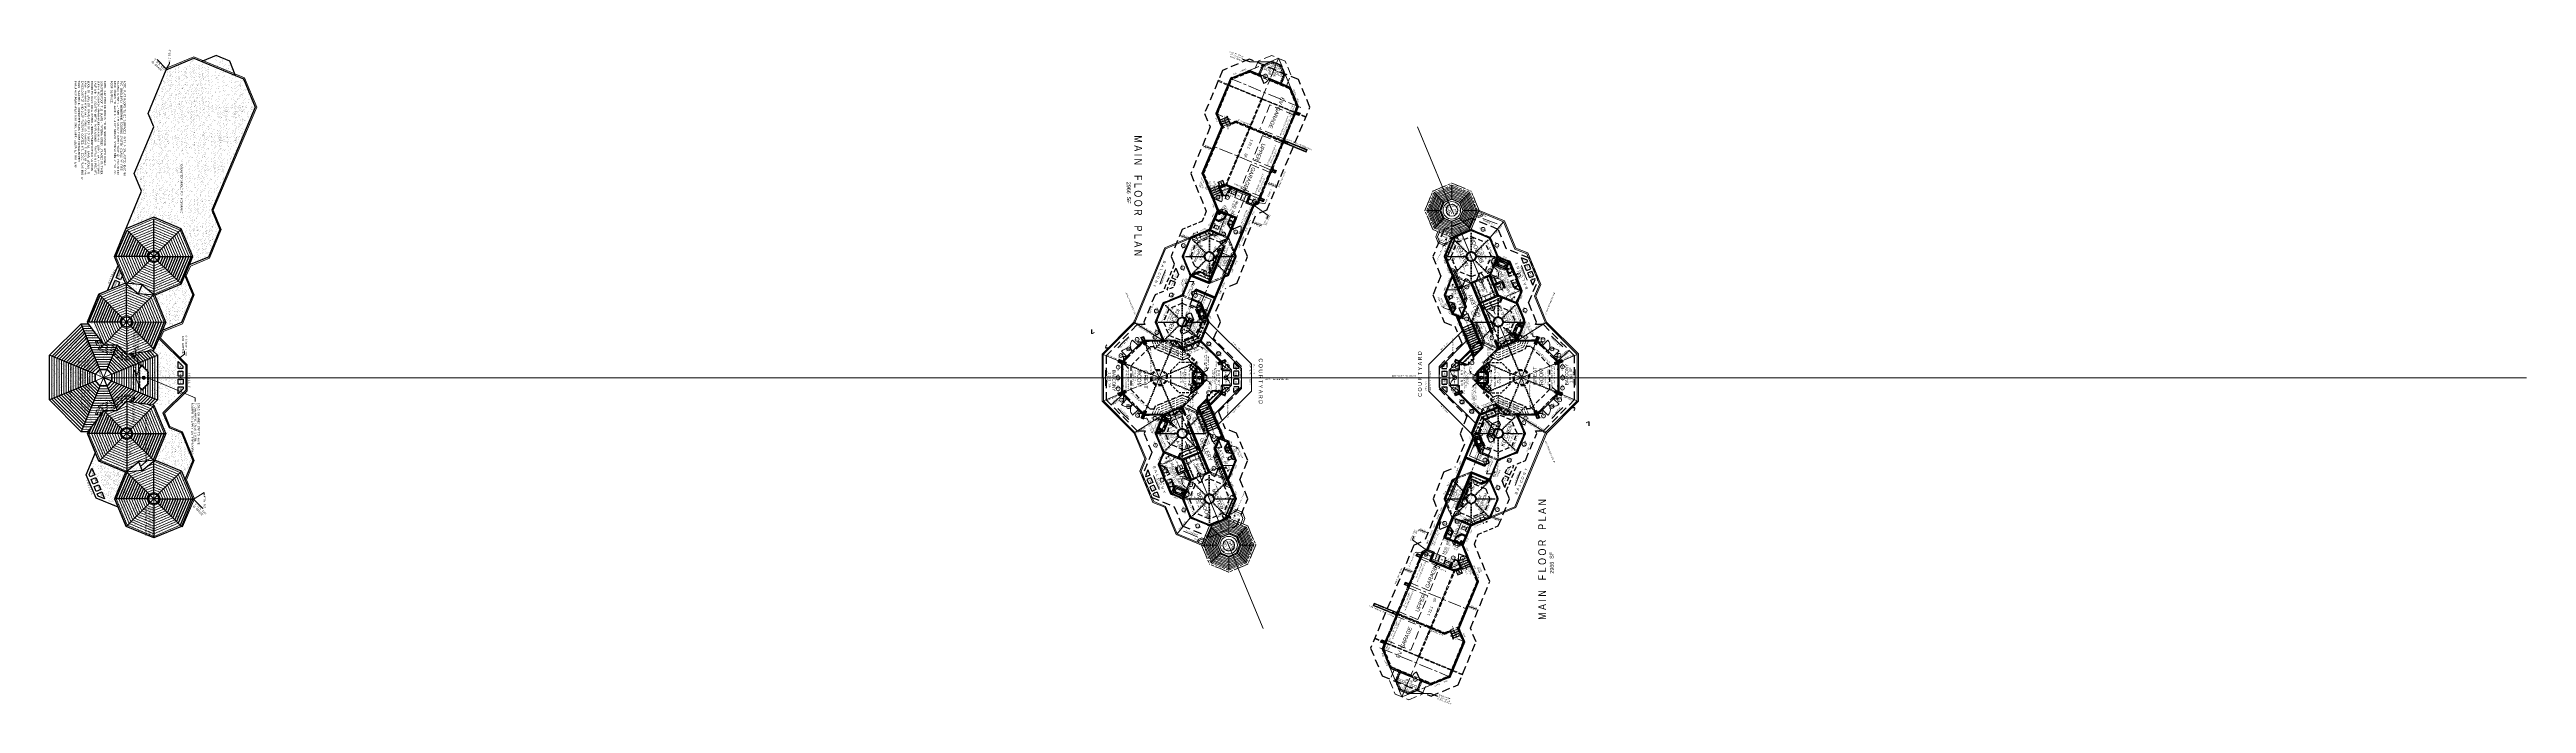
# Model space of a CAD drawing. Header units: inches. Extents: x -10188 to 9179, y -281 to 6710.
# Drawn here: x -2288 to 9179, y 529 to 3557 of the extents above; entities that cross this region are included whole.
import ezdxf

# ---------------------------------------------------------------- set-up
doc = ezdxf.new("R2010")
doc.units = ezdxf.units.IN
doc.header["$MEASUREMENT"] = 0
for name, pattern in [('ACAD_ISO07W100', [3, 0, -3]), ('CENTER', [2, 1.25, -0.25, 0.25, -0.25]), ('HIDDEN', [0.375, 0.25, -0.125])]:
    doc.linetypes.add(name, pattern=pattern)
for name, color, linetype, lineweight in [('APPLIANCES', 7, 'Continuous', 9), ('BALCONY', 7, 'Continuous', 9), ('BUILT-INS', 6, 'Continuous', 9), ('CONCRETE', 7, 'Continuous', 20), ('DOORS', 7, 'Continuous', 30), ('FL JOISTS', 3, 'Continuous', 20), ('FOUNDATION', 7, 'HIDDEN', 20), ('GRID', 1, 'CENTER', 20), ('GUTTER', 7, 'Continuous', 15), ('INT WALLS', 7, 'Continuous', 40), ('LAYOUT', 6, 'Continuous', 9), ('LITE COVE', 7, 'HIDDEN', 30), ('MASONRY', 16, 'HIDDEN', 30), ('MILLWORK', 7, 'Continuous', 20), ('PLUMBING', 7, 'Continuous', 20), ('ROOF BEAMS', 3, 'HIDDEN', 30), ('ROOF LINE', 7, 'Continuous', 30), ('ROOFLINE', 7, 'HIDDEN', 30), ('SKYLITES', 3, 'Continuous', 30), ('STEEL', 5, 'Continuous', 9), ('WALL FRAMING', 7, 'Continuous', 30), ('WINDOWS', 5, 'Continuous', 30)]:
    doc.layers.add(name, color=color, linetype=linetype, lineweight=lineweight)
for name, color, linetype in [('ASHADE', 7, 'Continuous'), ('C-BLDG', 84, 'Continuous'), ('CABINETS', 30, 'HIDDEN'), ('CABTOPS', 30, 'Continuous'), ('CONC', 7, 'Continuous'), ('LIBRARY', 7, 'Continuous'), ('LLFOUND', 7, 'Continuous'), ('LLMASONRY', 12, 'Continuous'), ('LLMECH_EQUIP', 7, 'Continuous'), ('LLPLUMBING', 102, 'Continuous'), ('LLTEXT', 7, 'Continuous'), ('MILLWORK TEXT', 7, 'Continuous'), ('ROOF_FRAMING_PLAN', 3, 'Continuous'), ('SOUTH_ELEVATION', 7, 'Continuous'), ('STAIRS', 7, 'Continuous'), ('TEXT', 250, 'Continuous'), ('WALLS', 5, 'Continuous')]:
    doc.layers.add(name, color=color, linetype=linetype)
doc.styles.add('ARCHENT', font='technical.ttf', dxfattribs={"height": 6})
doc.styles.add('ARCHENTLTD', font='technical.ttf', dxfattribs={"height": 0.1875})
doc.dimstyles.new('ARCHENT', dxfattribs={"dimtxt": 6, "dimasz": 6, "dimexe": 9, "dimexo": 3, "dimgap": 1, "dimtad": 0, "dimtoh": 1, "dimdec": 3, "dimzin": 0, "dimdsep": 46, "dimlunit": 4, "dimtxsty": 'ARCHENTLTD', "dimcen": 6, "dimaunit": 1, "dimadec": 0, "dimazin": 0, "dimtfac": 1, "dimtdec": 3, "dimtofl": 0, "dimtmove": 0, "dimatfit": 3, "dimfxl": 1, "dimfrac": 2, "dimtolj": 1, "dimtzin": 0, "dimarcsym": 0})
doc.dimstyles.new('ARCHENTLTD', dxfattribs={"dimscale": 0.05, "dimtxt": 0.1875, "dimasz": 3, "dimexe": 9, "dimexo": 1, "dimgap": 2.5, "dimtad": 0, "dimdec": 1, "dimzin": 1, "dimdsep": 46, "dimlunit": 4, "dimtxsty": 'ARCHENTLTD', "dimblk": 'ARCHTICK', "dimcen": 6, "dimclrd": 256, "dimclre": 256, "dimclrt": 256, "dimaunit": 1, "dimadec": 0, "dimazin": 0, "dimtfac": 1, "dimtdec": 1, "dimtofl": 0, "dimtmove": 1, "dimatfit": 3, "dimldrblk": 'ARCHTICK', "dimfxl": 1, "dimfrac": 2, "dimtolj": 1, "dimtzin": 0, "dimlwd": 9, "dimlwe": 9, "dimarcsym": 0})
pattern_1 = [(202.5, (8182.753, -11331.2463), (0.71753144, -1.73227412), [])]
pattern_2 = [(157.511455, (8180.0804, 15406.5515), (0.7171851, 1.73241754), [])]
pattern_3 = [(292.521756, (17893.137, 5699.1232), (1.73200154, 0.71818915), [])]
pattern_4 = [(67.555994, (17898.082, -1606.418), (1.73297453, -0.71583818), [])]
pattern_5 = [(337.555994, (763.1863, -11334.8718), (-0.71583818, -1.73297453), [])]
pattern_6 = [(202.5, (8175.4406, -11331.1933), (0.71753144, -1.73227412), [])]
pattern_7 = [(22.5, (-807.9023, 15405.8769), (-0.71753144, 1.73227412), [])]
pattern_8 = [(337.511455, (-805.2296, -11331.9209), (-0.7171851, -1.73241754), [])]
pattern_9 = [(112.521756, (-10518.2863, -1624.4925), (-1.73200154, -0.71818915), [])]
pattern_10 = [(247.555994, (-10523.2313, 5681.0487), (-1.73297453, 0.71583818), [])]
pattern_11 = [(157.555994, (6611.6645, 15409.5024), (0.71583818, 1.73297453), [])]
pattern_12 = [(22.5, (-800.5898, 15405.8239), (-0.71753144, 1.73227412), [])]

# ---------------------------------------------------------------- blocks, each defined once
blk = doc.blocks.new('_ArchTick')
at = {"color": 0, "linetype": 'ByBlock', "const_width": 0.15}
blk.add_lwpolyline([(-0.5, -0.5), (0.5, 0.5)], dxfattribs=at)

msp = doc.modelspace()

# ---------------------------------------------------------------- hatches: boundary and pattern name
at = {"layer": 'MASONRY', "lineweight": 9, "ltscale": 75}
h = msp.add_hatch(dxfattribs=at)
h.set_pattern_fill('ANSI31', color=256, scale=15, angle=292.5, style=0)
h.set_pattern_definition([(112.555994, (15342.0775, 10212.9072), (1.73157207, 0.719224), [])])
h.paths.add_polyline_path([(3484, 3266), (3484, 3268), (3501, 3262), (3496, 3251), (3479, 3257), (3481, 3259), (3495, 3253), (3498, 3260)])
h = msp.add_hatch(dxfattribs=at)
h.set_pattern_fill('ANSI31', color=256, scale=15, angle=292.5, style=0)
h.set_pattern_definition([(112.555994, (15286.9375, 10079.8796), (1.73157207, 0.719224), [])])
h.paths.add_polyline_path([(3429, 3133), (3429, 3135), (3446, 3129), (3441, 3118), (3424, 3124), (3426, 3126), (3440, 3120), (3443, 3127)])
at = {"layer": 'MASONRY', "linetype": 'Continuous', "lineweight": 9, "ltscale": 150}
h = msp.add_hatch(dxfattribs=at)
h.set_pattern_fill('ANSI31', color=256, scale=15, angle=337.5, style=0)
h.set_pattern_definition(pattern_7)
h.paths.add_polyline_path([(3474, 3115), (3474, 3117), (3446, 3129), (3445, 3127)])
h.paths.add_polyline_path([(3470, 3106), (3471, 3108), (3442, 3120), (3441, 3118)])
h = msp.add_hatch(dxfattribs=at)
h.set_pattern_fill('ANSI31', color=256, scale=15, angle=337.5, style=0)
h.set_pattern_definition(pattern_7)
h.paths.add_polyline_path([(3532, 3091), (3529, 3084), (3471, 3108), (3470, 3106), (3530, 3081), (3534, 3093), (3474, 3117), (3474, 3115)])
at = {"layer": 'MASONRY', "lineweight": 9, "ltscale": 75}
h = msp.add_hatch(dxfattribs=at)
h.set_pattern_fill('ANSI31', color=256, scale=15, angle=292.5, style=0)
h.set_pattern_definition([(112.555994, (15231.7976, 9946.8521), (1.73157207, 0.719224), [])])
h.paths.add_polyline_path([(3374, 3000), (3374, 3002), (3390, 2996), (3386, 2984), (3369, 2991), (3371, 2993), (3385, 2987), (3387, 2994)])
h = msp.add_hatch(dxfattribs=at)
h.set_pattern_fill('ANSI31', color=256, scale=15, angle=292.5, style=0)
h.set_pattern_definition([(112.555994, (15176.7584, 9814.1876), (1.73157207, 0.719224), [])])
h.paths.add_polyline_path([(3319, 2867), (3319, 2870), (3335, 2863), (3331, 2852), (3314, 2859), (3316, 2860), (3330, 2855), (3332, 2862)])
h = msp.add_hatch(dxfattribs=at)
h.set_pattern_fill('ANSI31', color=256, scale=15, angle=337.5, style=0)
h.set_pattern_definition(pattern_10)
h.paths.add_polyline_path([(2774, 2208), (2772, 2207), (2765, 2223), (2776, 2228), (2783, 2211), (2781, 2211), (2775, 2225), (2768, 2222)])
h = msp.add_hatch(dxfattribs=at)
h.set_pattern_fill('ANSI31', color=256, scale=15, angle=337.5, style=0)
h.set_pattern_definition(pattern_10)
h.paths.add_polyline_path([(2780, 2193), (2784, 2194), (2785, 2192), (2779, 2190), (2774, 2201), (2776, 2203)])
h.paths.add_polyline_path([(2790, 2195), (2785, 2192), (2784, 2194), (2787, 2196), (2783, 2206), (2786, 2206)])
h = msp.add_hatch(dxfattribs=at)
h.set_pattern_fill('ANSI31', color=256, scale=15, angle=157.5, style=0)
h.set_pattern_definition(pattern_3)
h.paths.add_polyline_path([(4594, 2193), (4591, 2194), (4590, 2192), (4596, 2190), (4600, 2201), (4598, 2203)])
h.paths.add_polyline_path([(4585, 2195), (4590, 2192), (4591, 2194), (4587, 2196), (4592, 2206), (4589, 2206)])
h = msp.add_hatch(dxfattribs=at)
h.set_pattern_fill('ANSI31', color=256, scale=15, angle=157.5, style=0)
h.set_pattern_definition(pattern_3)
h.paths.add_polyline_path([(4601, 2208), (4602, 2207), (4609, 2223), (4598, 2228), (4591, 2211), (4594, 2211), (4600, 2225), (4606, 2222)])
h = msp.add_hatch(dxfattribs=at)
h.set_pattern_fill('ANSI31', color=256, scale=15, angle=337.5, style=0)
h.set_pattern_definition(pattern_7)
h.paths.add_polyline_path([(2678, 2112), (2680, 2114), (2663, 2121), (2658, 2110), (2675, 2103), (2675, 2105), (2661, 2111), (2664, 2118)])
h = msp.add_hatch(dxfattribs=at)
h.set_pattern_fill('ANSI31', color=256, scale=15, angle=337.5, style=0)
h.set_pattern_definition(pattern_7)
h.paths.add_polyline_path([(2685, 2112), (2683, 2110), (2693, 2106), (2692, 2102), (2694, 2101), (2696, 2107)])
h.paths.add_polyline_path([(2680, 2103), (2680, 2101), (2692, 2096), (2694, 2101), (2692, 2102), (2690, 2099)])
h = msp.add_hatch(dxfattribs=at)
h.set_pattern_fill('ANSI31', color=256, scale=15, angle=337.5, style=0)
h.set_pattern_definition(pattern_12)
h.paths.add_polyline_path([(3054, 2037), (3054, 2065), (3030, 2089), (3030, 2085), (3051, 2064), (3051, 2037)])
h.paths.add_polyline_path([(3027, 2088), (3030, 2085), (3030, 2089), (3027, 2092), (3024, 2089), (3024, 2085)])
h.paths.add_polyline_path([(3024, 2085), (3024, 2089), (3015, 2080), (3015, 2061), (3018, 2061), (3018, 2079)])
h = msp.add_hatch(dxfattribs=at)
h.set_pattern_fill('ANSI31', color=256, scale=15, angle=337.5, style=0)
h.set_pattern_definition(pattern_11)
h.paths.add_polyline_path([(3124, 2106), (3125, 2103), (3123, 2102), (3121, 2107), (3132, 2112), (3133, 2110)])
h.paths.add_polyline_path([(3125, 2096), (3123, 2102), (3125, 2103), (3126, 2099), (3136, 2103), (3136, 2101)])
h = msp.add_hatch(dxfattribs=at)
h.set_pattern_fill('ANSI31', color=256, scale=15, angle=337.5, style=0)
h.set_pattern_definition(pattern_11)
h.paths.add_polyline_path([(3139, 2112), (3137, 2114), (3154, 2121), (3158, 2110), (3142, 2103), (3142, 2105), (3155, 2111), (3153, 2118)])
h = msp.add_hatch(dxfattribs=at)
h.set_pattern_fill('ANSI31', color=256, scale=15, angle=157.5, style=0)
h.set_pattern_definition([(22.54454, (739.8065, 15403.1032), (-0.71887782, 1.73171582), [])])
h.paths.add_polyline_path([(4236, 2112), (4238, 2114), (4221, 2121), (4216, 2110), (4233, 2103), (4233, 2105), (4219, 2111), (4222, 2118)])
h = msp.add_hatch(dxfattribs=at)
h.set_pattern_fill('ANSI31', color=256, scale=15, angle=157.5, style=0)
h.set_pattern_definition(pattern_6)
h.paths.add_polyline_path([(4320, 2065), (4320, 2037), (4323, 2037), (4323, 2063), (4345, 2084), (4345, 2089)])
h.paths.add_polyline_path([(4348, 2092), (4345, 2089), (4345, 2084), (4348, 2087), (4350, 2085), (4350, 2089)])
h.paths.add_polyline_path([(4350, 2089), (4350, 2085), (4357, 2079), (4357, 2061), (4360, 2061), (4360, 2080)])
h = msp.add_hatch(dxfattribs=at)
h.set_pattern_fill('ANSI31', color=256, scale=15, angle=157.5, style=0)
h.set_pattern_definition(pattern_2)
h.paths.add_polyline_path([(4682, 2106), (4683, 2102), (4681, 2101), (4679, 2107), (4690, 2112), (4691, 2110)])
h.paths.add_polyline_path([(4683, 2096), (4681, 2101), (4683, 2102), (4684, 2099), (4694, 2103), (4694, 2101)])
h = msp.add_hatch(dxfattribs=at)
h.set_pattern_fill('ANSI31', color=256, scale=15, angle=157.5, style=0)
h.set_pattern_definition(pattern_2)
h.paths.add_polyline_path([(4697, 2112), (4695, 2114), (4712, 2121), (4717, 2110), (4700, 2103), (4700, 2105), (4714, 2111), (4711, 2118)])
h = msp.add_hatch(dxfattribs=at)
h.set_pattern_fill('ANSI31', color=256, scale=15, angle=337.5, style=0)
h.set_pattern_definition(pattern_8)
h.paths.add_polyline_path([(2678, 1963), (2680, 1961), (2663, 1954), (2658, 1965), (2675, 1972), (2675, 1969), (2661, 1964), (2664, 1957)])
h = msp.add_hatch(dxfattribs=at)
h.set_pattern_fill('ANSI31', color=256, scale=15, angle=337.5, style=0)
h.set_pattern_definition(pattern_8)
h.paths.add_polyline_path([(2693, 1969), (2692, 1972), (2694, 1973), (2696, 1968), (2685, 1963), (2683, 1965)])
h.paths.add_polyline_path([(2692, 1979), (2694, 1973), (2692, 1972), (2690, 1976), (2680, 1972), (2680, 1974)])
h = msp.add_hatch(dxfattribs=at)
h.set_pattern_fill('ANSI31', color=256, scale=15, angle=337.5, style=0)
h.set_pattern_definition(pattern_12)
h.paths.add_polyline_path([(3054, 2010), (3054, 2037), (3051, 2037), (3051, 2011), (3030, 1990), (3030, 1986)])
h.paths.add_polyline_path([(3027, 1983), (3030, 1986), (3030, 1990), (3027, 1987), (3025, 1990), (3025, 1985)])
h.paths.add_polyline_path([(3025, 1985), (3025, 1990), (3018, 1996), (3018, 2013), (3015, 2013), (3015, 1995)])
h = msp.add_hatch(dxfattribs=at)
h.set_pattern_fill('ANSI31', color=256, scale=15, angle=337.5, style=0)
h.set_pattern_definition([(202.54454, (6635.0443, -11328.4726), (0.71887782, -1.73171582), [])])
h.paths.add_polyline_path([(3139, 1963), (3137, 1961), (3154, 1954), (3158, 1965), (3142, 1972), (3142, 1969), (3156, 1964), (3153, 1957)])
h = msp.add_hatch(dxfattribs=at)
h.set_pattern_fill('ANSI31', color=256, scale=15, angle=157.5, style=0)
h.set_pattern_definition(pattern_5)
h.paths.add_polyline_path([(4236, 1962), (4238, 1961), (4221, 1954), (4216, 1965), (4233, 1972), (4233, 1969), (4219, 1963), (4222, 1956)])
h = msp.add_hatch(dxfattribs=at)
h.set_pattern_fill('ANSI31', color=256, scale=15, angle=157.5, style=0)
h.set_pattern_definition(pattern_5)
h.paths.add_polyline_path([(4251, 1969), (4250, 1972), (4252, 1973), (4254, 1967), (4243, 1963), (4241, 1965)])
h.paths.add_polyline_path([(4250, 1978), (4252, 1973), (4250, 1972), (4248, 1976), (4239, 1971), (4239, 1974)])
h = msp.add_hatch(dxfattribs=at)
h.set_pattern_fill('ANSI31', color=256, scale=15, angle=157.5, style=0)
h.set_pattern_definition(pattern_6)
h.paths.add_polyline_path([(4320, 2037), (4320, 2010), (4345, 1985), (4345, 1990), (4323, 2011), (4323, 2037)])
h.paths.add_polyline_path([(4348, 1987), (4345, 1990), (4345, 1985), (4348, 1983), (4350, 1985), (4350, 1989)])
h.paths.add_polyline_path([(4350, 1989), (4350, 1985), (4360, 1995), (4360, 2013), (4357, 2013), (4357, 1996)])
h = msp.add_hatch(dxfattribs=at)
h.set_pattern_fill('ANSI31', color=256, scale=15, angle=157.5, style=0)
h.set_pattern_definition(pattern_1)
h.paths.add_polyline_path([(4690, 1963), (4691, 1965), (4682, 1969), (4683, 1972), (4681, 1973), (4679, 1968)])
h.paths.add_polyline_path([(4694, 1972), (4694, 1974), (4683, 1979), (4681, 1973), (4683, 1972), (4684, 1976)])
h = msp.add_hatch(dxfattribs=at)
h.set_pattern_fill('ANSI31', color=256, scale=15, angle=157.5, style=0)
h.set_pattern_definition(pattern_1)
h.paths.add_polyline_path([(4697, 1963), (4695, 1961), (4712, 1954), (4717, 1965), (4700, 1972), (4700, 1969), (4714, 1964), (4711, 1957)])
h = msp.add_hatch(dxfattribs=at)
h.set_pattern_fill('ANSI31', color=256, scale=15, angle=337.5, style=0)
h.set_pattern_definition(pattern_9)
h.paths.add_polyline_path([(2774, 1866), (2772, 1868), (2765, 1851), (2777, 1847), (2783, 1863), (2781, 1863), (2775, 1850), (2768, 1853)])
h = msp.add_hatch(dxfattribs=at)
h.set_pattern_fill('ANSI31', color=256, scale=15, angle=337.5, style=0)
h.set_pattern_definition(pattern_9)
h.paths.add_polyline_path([(2781, 1882), (2784, 1880), (2785, 1882), (2779, 1885), (2775, 1874), (2776, 1872)])
h.paths.add_polyline_path([(2790, 1880), (2785, 1882), (2784, 1880), (2787, 1879), (2783, 1869), (2786, 1869)])
h = msp.add_hatch(dxfattribs=at)
h.set_pattern_fill('ANSI31', color=256, scale=15, angle=157.5, style=0)
h.set_pattern_definition(pattern_4)
h.paths.add_polyline_path([(4595, 1882), (4591, 1880), (4590, 1882), (4596, 1885), (4600, 1874), (4599, 1872)])
h.paths.add_polyline_path([(4585, 1880), (4590, 1882), (4591, 1880), (4588, 1879), (4592, 1869), (4589, 1869)])
h = msp.add_hatch(dxfattribs=at)
h.set_pattern_fill('ANSI31', color=256, scale=15, angle=157.5, style=0)
h.set_pattern_definition(pattern_4)
h.paths.add_polyline_path([(4601, 1866), (4603, 1868), (4610, 1851), (4599, 1847), (4592, 1863), (4594, 1863), (4600, 1850), (4607, 1853)])
h = msp.add_hatch(dxfattribs=at)
h.set_pattern_fill('ANSI31', color=256, scale=15, angle=112.5, style=0)
h.set_pattern_definition([(292.555994, (-7801.9076, -5739.557), (-1.73157207, -0.719224), [])])
h.paths.add_polyline_path([(4056, 1207), (4056, 1205), (4039, 1212), (4044, 1223), (4061, 1216), (4059, 1214), (4045, 1220), (4042, 1213)])
h = msp.add_hatch(dxfattribs=at)
h.set_pattern_fill('ANSI31', color=256, scale=15, angle=112.5, style=0)
h.set_pattern_definition([(292.555994, (-7856.9468, -5872.2215), (-1.73157207, -0.719224), [])])
h.paths.add_polyline_path([(4001, 1075), (4001, 1072), (3984, 1079), (3989, 1090), (4006, 1083), (4004, 1082), (3990, 1087), (3987, 1080)])
at = {"layer": 'MASONRY', "linetype": 'Continuous', "lineweight": 9, "ltscale": 150}
h = msp.add_hatch(dxfattribs=at)
h.set_pattern_fill('ANSI31', color=256, scale=15, angle=157.5, style=0)
h.set_pattern_definition(pattern_1)
h.paths.add_polyline_path([(3843, 983), (3846, 990), (3904, 967), (3905, 969), (3845, 993), (3840, 982), (3900, 958), (3901, 960)])
h = msp.add_hatch(dxfattribs=at)
h.set_pattern_fill('ANSI31', color=256, scale=15, angle=157.5, style=0)
h.set_pattern_definition(pattern_1)
h.paths.add_polyline_path([(3901, 960), (3900, 958), (3929, 946), (3930, 948)])
h.paths.add_polyline_path([(3905, 969), (3904, 967), (3933, 955), (3934, 957)])
at = {"layer": 'MASONRY', "lineweight": 9, "ltscale": 75}
h = msp.add_hatch(dxfattribs=at)
h.set_pattern_fill('ANSI31', color=256, scale=15, angle=112.5, style=0)
h.set_pattern_definition([(292.555994, (-7912.0868, -6005.249), (-1.73157207, -0.719224), [])])
h.paths.add_polyline_path([(3946, 942), (3946, 939), (3929, 946), (3934, 957), (3951, 950), (3949, 949), (3935, 954), (3932, 947)])
h = msp.add_hatch(dxfattribs=at)
h.set_pattern_fill('ANSI31', color=256, scale=15, angle=112.5, style=0)
h.set_pattern_definition([(292.555994, (-7967.2267, -6138.2766), (-1.73157207, -0.719224), [])])
h.paths.add_polyline_path([(3891, 809), (3891, 806), (3874, 813), (3879, 824), (3895, 817), (3894, 815), (3880, 821), (3877, 814)])
at = {"layer": 'WALL FRAMING', "lineweight": 9, "ltscale": 150}
for points in [[(3271, 3456, 1), (3271, 3456, 1)], [(3168, 3389, 1), (3168, 3390, 1)], [(3179, 3418, 1), (3179, 3418, 1)], [(3364, 3417, 1), (3365, 3417, 1)], [(3452, 3381, 1), (3452, 3381, 1)], [(3115, 3264, 1), (3115, 3264, 1)], [(3476, 3257, 1), (3476, 3258, 1)], [(3478, 3261, 1), (3478, 3262, 1)], [(3482, 3270, 1), (3482, 3271, 1)], [(3490, 3289, 1), (3490, 3290, 1)], [(3139, 3194, 1), (3139, 3195, 1)], [(3421, 3124, 1), (3421, 3125, 1)], [(3427, 3137, 1), (3427, 3138, 1)], [(3051, 2985, 1), (3051, 2985, 1)], [(3366, 2991, 1), (3366, 2992, 1)], [(3372, 3004, 1), (3372, 3005, 1)], [(3317, 2872, 1), (3317, 2872, 1)], [(3098, 2867, 1), (3098, 2866, 1)], [(3311, 2858, 1), (3311, 2859, 1)], [(2993, 2682, 1), (2993, 2682, 1)], [(4210, 2687, 1), (4210, 2686, 1)], [(4297, 2720, 1), (4297, 2719, 1)], [(4376, 2687, 1), (4376, 2686, 1)], [(2959, 2601, 1), (2959, 2602, 1)], [(3202, 2595, 1), (3202, 2595, 1)], [(4172, 2595, 1), (4172, 2594, 1)], [(4415, 2594, -1), (4414, 2595, -1)], [(4474, 2570, -1), (4473, 2570, -1)], [(2959, 2422, 1), (2959, 2422, 1)], [(2993, 2515, 1), (2993, 2515, 1)], [(3169, 2514, 1), (3169, 2515, 1)], [(4172, 2417, 1), (4172, 2416, 1)], [(4206, 2506, 1), (4206, 2505, 1)], [(4206, 2506, 1), (4206, 2505, 1)], [(4526, 2443, 1), (4526, 2442, 1)], [(2834, 2298, 1), (2834, 2299, 1)], [(2867, 2379, 1), (2867, 2379, 1)], [(4210, 2333, 1), (4210, 2332, 1)], [(4297, 2294, -1), (4297, 2294, -1)], [(4507, 2379, 1), (4507, 2378, 1)], [(4540, 2299, 1), (4540, 2298, 1)], [(2782, 2209, 1), (2782, 2209, 1)], [(2867, 2209, -1), (2867, 2208, -1)], [(3044, 2212, 1), (3044, 2212, 1)], [(3077, 2292, 1), (3077, 2292, 1)], [(4331, 2212, 1), (4331, 2212, 1)], [(4502, 2207, -1), (4502, 2208, -1)], [(4600, 2206, 1), (4600, 2206, 1)], [(2681, 2110, 1), (2682, 2110, 1)], [(3139, 2104, 1), (3139, 2105, 1)], [(4235, 2105, 1), (4235, 2104, 1)], [(4291, 2169, 1), (4291, 2169, 1)], [(4695, 2111, -1), (4694, 2111, -1)], [(2680, 1964, -1), (2681, 1964, -1)], [(3140, 1970, 1), (3140, 1971, 1)], [(4235, 1970, 1), (4235, 1970, 1)], [(4694, 1964, 1), (4693, 1964, 1)], [(2775, 1868, 1), (2775, 1869, 1)], [(2873, 1867, -1), (2872, 1867, -1)], [(3044, 1863, 1), (3044, 1863, 1)], [(3083, 1905, 1), (3083, 1906, 1)], [(4331, 1863, 1), (4331, 1862, 1)], [(4508, 1866, -1), (4508, 1866, -1)], [(4593, 1866, 1), (4593, 1865, 1)], [(2835, 1776, 1), (2835, 1776, 1)], [(3078, 1781, -1), (3078, 1780, -1)], [(3165, 1742, 1), (3165, 1743, 1)], [(4298, 1783, 1), (4298, 1782, 1)], [(4541, 1776, 1), (4541, 1776, 1)], [(2849, 1632, 1), (2849, 1632, 1)], [(2868, 1696, 1), (2868, 1696, 1)], [(3203, 1658, 1), (3203, 1658, 1)], [(4416, 1653, 1), (4416, 1652, 1)], [(4507, 1696, 1), (4507, 1695, 1)], [(2901, 1505, -1), (2902, 1505, -1)], [(3169, 1569, 1), (3169, 1569, 1)], [(3169, 1569, 1), (3169, 1569, 1)], [(4206, 1560, 1), (4206, 1560, 1)], [(4382, 1560, 1), (4382, 1559, 1)], [(2960, 1480, -1), (2961, 1480, -1)], [(2999, 1388, 1), (2999, 1389, 1)], [(3165, 1388, 1), (3165, 1389, 1)], [(3203, 1480, 1), (3203, 1481, 1)], [(4173, 1480, 1), (4173, 1479, 1)], [(4382, 1393, 1), (4382, 1392, 1)], [(4415, 1473, 1), (4415, 1473, 1)], [(3078, 1355, 1), (3078, 1356, 1)], [(4058, 1203, 1), (4058, 1202, 1)], [(4064, 1216, 1), (4064, 1216, 1)], [(4276, 1208, 1), (4277, 1208, 1)], [(4003, 1070, 1), (4003, 1070, 1)], [(4009, 1084, 1), (4009, 1083, 1)], [(4324, 1090, 1), (4324, 1089, 1)], [(3948, 937, 1), (3948, 937, 1)], [(3954, 951, 1), (3954, 950, 1)], [(3893, 804, 1), (3893, 804, 1)], [(3897, 814, 1), (3897, 813, 1)], [(3898, 818, 1), (3898, 817, 1)], [(4236, 880, 1), (4236, 880, 1)], [(4260, 811, 1), (4260, 810, 1)], [(3885, 786, 1), (3885, 785, 1)], [(3923, 694, 1), (3923, 693, 1)], [(4011, 658, 1), (4010, 658, 1)], [(4104, 619, 1), (4104, 618, 1)], [(4196, 657, 1), (4196, 656, 1)], [(4207, 685, 1), (4207, 685, 1)]]:
    msp.add_hatch(color=256, dxfattribs=at).paths.add_polyline_path(points)

# ---------------------------------------------------------------- linework, layer by layer
for p, q in [((4419, 2585), (4408, 2559)), ((4450, 2539), (4408, 2556)), ((4411, 2563), (4418, 2579)), ((4413, 2558), (4432, 2549)), ((4422, 2575), (4417, 2563)), ((4444, 2550), (4418, 2561)), ((4421, 2586), (4462, 2569)), ((4423, 2581), (4436, 2577)), ((4424, 2576), (4450, 2565)), ((4432, 2549), (4447, 2543)), ((4436, 2577), (4455, 2570)), ((4447, 2551), (4452, 2562)), ((4452, 2540), (4463, 2567)), ((4452, 2545), (4460, 2563)), ((4455, 2570), (4458, 2568)), ((2923, 1534), (2912, 1508)), ((2954, 1489), (2913, 1506)), ((2923, 1530), (2915, 1511)), ((2920, 1505), (2917, 1506)), ((2939, 1497), (2920, 1505)), ((2927, 1523), (2923, 1513)), ((2925, 1535), (2966, 1518)), ((2950, 1499), (2925, 1509)), ((2943, 1526), (2928, 1532)), ((2931, 1525), (2957, 1514)), ((2952, 1493), (2939, 1497)), ((2962, 1517), (2943, 1526)), ((2953, 1500), (2958, 1511)), ((2956, 1490), (2967, 1516)), ((2964, 1512), (2957, 1495))]:
    msp.add_line(p, q)
for centre in [(4421, 2568), (2954, 1506)]:
    msp.add_circle(centre, 1.15)
for centre, radius, start, end in [((4409, 2558), 1.69, 157.5, 247.5), ((4415, 2561), 3.79, 157.5, 244.3779), ((4419, 2562), 1.94, 157.5339, 247.5), ((4422, 2578), 3.79, 71.6276, 157.5), ((4420, 2584), 1.69, 67.5, 157.5), ((4424, 2574), 1.94, 67.72, 157.5339), ((4445, 2552), 2.64, 247.5, 337.5), ((4449, 2546), 3.79, 247.6796, 337.5), ((4449, 2563), 2.64, 337.5, 67.72), ((4450, 2541), 1.69, 247.5, 337.5), ((4456, 2565), 3.79, 337.5, 64.2845), ((4461, 2567), 1.69, 337.5, 67.5), ((2914, 1507), 1.69, 157.5, 247.5), ((2919, 1510), 3.79, 157.5, 244.2845), ((2925, 1534), 1.69, 67.5, 157.5), ((2926, 1528), 3.79, 67.6796, 157.5), ((2926, 1512), 2.64, 157.5, 247.72), ((2930, 1522), 2.64, 67.5, 157.5), ((2951, 1500), 1.94, 247.72, 337.5339), ((2953, 1497), 3.79, 251.6276, 337.5), ((2956, 1512), 1.94, 337.5339, 67.5), ((2960, 1513), 3.79, 337.5, 64.3779), ((2966, 1517), 1.69, 337.5, 67.5), ((2955, 1490), 1.69, 247.5, 337.5)]:
    msp.add_arc(centre, radius, start, end)
at = {"layer": 'APPLIANCES', "ltscale": 50}
for p, q in [((3224, 2861), (3199, 2871)), ((3235, 2888), (3210, 2899)), ((3262, 2877), (3237, 2888)), ((3251, 2850), (3226, 2860)), ((4113, 1197), (4138, 1187)), ((4124, 1225), (4149, 1215)), ((4140, 1186), (4165, 1176)), ((4151, 1214), (4176, 1204))]:
    msp.add_line(p, q, dxfattribs=at)
at = {"layer": 'APPLIANCES', "linetype": 'Continuous', "lineweight": -3, "ltscale": 1.5}
for p, q in [((3034, 2338), (3051, 2345)), ((3034, 2338), (3041, 2322)), ((3041, 2322), (3058, 2329)), ((3058, 2329), (3051, 2345)), ((3003, 2225), (2965, 2209)), ((2965, 2209), (2975, 2184)), ((2983, 2219), (2987, 2220)), ((2984, 2217), (2983, 2219)), ((2985, 2220), (2987, 2215)), ((2988, 2218), (2987, 2220)), ((4372, 1850), (4410, 1866)), ((4387, 1856), (4388, 1854)), ((4390, 1855), (4388, 1860)), ((4392, 1856), (4388, 1854)), ((4391, 1858), (4392, 1856)), ((4410, 1866), (4400, 1891)), ((4334, 1753), (4317, 1746)), ((4317, 1746), (4324, 1729)), ((4341, 1736), (4324, 1729)), ((4341, 1736), (4334, 1753))]:
    msp.add_line(p, q, dxfattribs=at)
at = {"layer": 'APPLIANCES', "color": 7, "linetype": 'Continuous', "lineweight": -3, "ltscale": 50}
for p, q in [((3045, 2307), (3039, 2309)), ((4330, 1768), (4336, 1766))]:
    msp.add_line(p, q, dxfattribs=at)
at = {"layer": 'APPLIANCES', "linetype": 'Continuous', "lineweight": 30, "ltscale": 40}
for p, q in [((3142, 2073), (3142, 2071)), ((3178, 2071), (3178, 2073)), ((4197, 2071), (4197, 2073)), ((4233, 2071), (4233, 2073)), ((3142, 2003), (3142, 2001)), ((3178, 2003), (3178, 2001)), ((4197, 2003), (4197, 2001)), ((4233, 2001), (4233, 2003))]:
    msp.add_line(p, q, dxfattribs=at)
at = {"layer": 'APPLIANCES', "linetype": 'Continuous', "lineweight": 20, "ltscale": 40}
for centre in [(3290, 2854), (4084, 1220)]:
    msp.add_circle(centre, 9, dxfattribs=at)
at = {"layer": 'APPLIANCES', "color": 7, "linetype": 'Continuous', "lineweight": 20, "ltscale": 90}
for centre, radius in [((4204, 2812), 40.5), ((4204, 2812), 27), ((3171, 1262), 40.5), ((3171, 1262), 27)]:
    msp.add_circle(centre, radius, dxfattribs=at)
at = {"layer": 'APPLIANCES', "linetype": 'Continuous', "lineweight": -3, "ltscale": 1.5}
for centre in [(3036, 2347), (3045, 2351), (3048, 2316), (3058, 2320), (4317, 1754), (4326, 1758), (4330, 1724), (4339, 1728)]:
    msp.add_circle(centre, 4.02, dxfattribs=at)
at = {"layer": 'ASHADE', "color": 5}
for points in [[(3162, 2791), (3127, 2806), (3120, 2803), (3105, 2768), (3105, 2768), (3106, 2769, -0.276467), (3106, 2769), (3125, 2761, 0.118325), (3125, 2761), (3152, 2772, 0.118363), (3153, 2773), (3161, 2792, -0.287865), (3161, 2792), (3162, 2791), (3162, 2791), (3162, 2791)], [(4213, 1283), (4248, 1269), (4255, 1272), (4270, 1307), (4269, 1307), (4269, 1306, -0.276467), (4269, 1306), (4250, 1314, 0.118325), (4249, 1314), (4222, 1302, 0.118363), (4222, 1302), (4214, 1283, -0.287865), (4214, 1283), (4213, 1283), (4213, 1283), (4213, 1283)]]:
    msp.add_lwpolyline(points, format="xyb", dxfattribs=at)
at = {"layer": 'ASHADE', "color": 5, "elevation": 0}
for points in [[(3114, 2770), (3110, 2772, -0.252191), (3110, 2773), (3121, 2801, -0.121624), (3121, 2801), (3127, 2803, -0.121497), (3128, 2803), (3155, 2792, -0.252199), (3156, 2790, -0.030237), (3154, 2786), (3150, 2776, -0.107764), (3150, 2776), (3125, 2765, -0.095696), (3124, 2765), (3114, 2770), (3114, 2770)], [(4261, 1305), (4264, 1303, -0.252191), (4265, 1301), (4254, 1274, -0.121624), (4253, 1274), (4248, 1271, -0.121497), (4247, 1271), (4220, 1283, -0.252199), (4219, 1284, -0.030237), (4220, 1288), (4225, 1298, -0.107764), (4225, 1299), (4250, 1309, -0.095696), (4251, 1309), (4261, 1305), (4261, 1305)]]:
    msp.add_lwpolyline(points, format="xyb", dxfattribs=at)
at = {"layer": 'ASHADE', "color": 5}
for centre, radius in [((3127, 2796, 0), 3.66), ((3127, 2796, 0), 2.48), ((4248, 1279, 0), 3.66), ((4248, 1279, 0), 2.48)]:
    msp.add_circle(centre, radius, dxfattribs=at)
at = {"layer": 'BALCONY', "color": 7, "linetype": 'Continuous', "lineweight": 9}
for p, q in [((4126, 2890), (4094, 2812)), ((4131, 2886), (4100, 2812)), ((4135, 2881), (4107, 2812)), ((4140, 2876), (4113, 2812)), ((4144, 2872), (4120, 2812)), ((4204, 2923), (4126, 2890)), ((4149, 2867), (4126, 2812)), ((4204, 2916), (4130, 2885)), ((4204, 2910), (4135, 2881)), ((4204, 2903), (4140, 2876)), ((4204, 2897), (4144, 2872)), ((4204, 2890), (4149, 2867)), ((4204, 2884), (4154, 2863)), ((4204, 2877), (4158, 2858)), ((4204, 2871), (4163, 2854)), ((4204, 2923), (4282, 2890)), ((4204, 2916), (4278, 2886)), ((4204, 2909), (4273, 2881)), ((4204, 2903), (4269, 2877)), ((4204, 2897), (4264, 2872)), ((4204, 2890), (4259, 2868)), ((4204, 2884), (4255, 2863)), ((4204, 2877), (4250, 2859)), ((4204, 2871), (4246, 2854)), ((4259, 2868), (4283, 2812)), ((4264, 2872), (4290, 2812)), ((4269, 2877), (4296, 2812)), ((4273, 2881), (4303, 2812)), ((4278, 2886), (4309, 2812)), ((4282, 2890), (4316, 2812)), ((4094, 2812), (4126, 2733)), ((4100, 2812), (4131, 2738)), ((4107, 2812), (4135, 2742)), ((4113, 2812), (4140, 2747)), ((4120, 2812), (4145, 2752)), ((4126, 2812), (4149, 2757)), ((4154, 2863), (4133, 2812)), ((4133, 2812), (4154, 2761)), ((4158, 2858), (4139, 2812)), ((4139, 2812), (4158, 2766)), ((4163, 2854), (4146, 2812)), ((4146, 2812), (4163, 2771)), ((4204, 2734), (4149, 2757)), ((4204, 2740), (4154, 2761)), ((4204, 2747), (4159, 2766)), ((4204, 2753), (4163, 2770)), ((4246, 2770), (4204, 2753)), ((4250, 2766), (4204, 2747)), ((4255, 2761), (4204, 2740)), ((4259, 2757), (4204, 2734)), ((4246, 2854), (4264, 2812)), ((4246, 2770), (4264, 2812)), ((4250, 2859), (4270, 2812)), ((4250, 2766), (4270, 2812)), ((4255, 2863), (4277, 2812)), ((4255, 2761), (4277, 2812)), ((4259, 2757), (4283, 2812)), ((4264, 2752), (4290, 2812)), ((4269, 2747), (4296, 2812)), ((4273, 2743), (4303, 2812)), ((4278, 2738), (4309, 2812)), ((4283, 2734), (4316, 2812)), ((4204, 2701), (4127, 2733)), ((4204, 2707), (4131, 2738)), ((4204, 2714), (4136, 2742)), ((4204, 2721), (4140, 2747)), ((4204, 2727), (4145, 2752)), ((4264, 2752), (4204, 2727)), ((4269, 2747), (4204, 2721)), ((4273, 2743), (4204, 2714)), ((4278, 2738), (4204, 2708)), ((4283, 2733), (4204, 2701)), ((4287, 2729), (4205, 2695)), ((4284, 2722), (4212, 2692)), ((3088, 1346), (3170, 1379)), ((3091, 1353), (3163, 1382)), ((3092, 1341), (3059, 1262)), ((3092, 1184), (3059, 1262)), ((3097, 1337), (3066, 1262)), ((3097, 1189), (3066, 1262)), ((3102, 1332), (3072, 1262)), ((3102, 1193), (3072, 1262)), ((3106, 1327), (3079, 1262)), ((3106, 1198), (3079, 1262)), ((3111, 1323), (3085, 1262)), ((3111, 1202), (3085, 1262)), ((3092, 1341), (3170, 1373)), ((3116, 1318), (3092, 1262)), ((3115, 1207), (3092, 1262)), ((3097, 1337), (3170, 1367)), ((3120, 1314), (3098, 1262)), ((3120, 1212), (3098, 1262)), ((3102, 1332), (3170, 1360)), ((3125, 1309), (3105, 1262)), ((3125, 1216), (3105, 1262)), ((3106, 1327), (3170, 1354)), ((3111, 1323), (3170, 1347)), ((3129, 1304), (3111, 1262)), ((3129, 1221), (3111, 1262)), ((3116, 1318), (3170, 1341)), ((3120, 1314), (3170, 1334)), ((3125, 1309), (3170, 1328)), ((3129, 1304), (3170, 1321)), ((3170, 1354), (3235, 1327)), ((3170, 1347), (3230, 1323)), ((3170, 1341), (3225, 1318)), ((3170, 1334), (3221, 1313)), ((3170, 1328), (3216, 1309)), ((3170, 1321), (3212, 1304)), ((3171, 1374), (3248, 1342)), ((3171, 1367), (3243, 1337)), ((3171, 1361), (3239, 1332)), ((3229, 1262), (3212, 1304)), ((3212, 1221), (3229, 1262)), ((3236, 1262), (3217, 1308)), ((3217, 1217), (3236, 1262)), ((3242, 1262), (3221, 1313)), ((3221, 1212), (3242, 1262)), ((3248, 1262), (3226, 1318)), ((3226, 1207), (3248, 1262)), ((3255, 1262), (3230, 1323)), ((3230, 1203), (3255, 1262)), ((3261, 1262), (3235, 1327)), ((3235, 1198), (3262, 1263)), ((3268, 1262), (3239, 1332)), ((3240, 1194), (3268, 1262)), ((3275, 1262), (3244, 1337)), ((3244, 1189), (3274, 1262)), ((3281, 1262), (3248, 1342)), ((3249, 1184), (3281, 1262)), ((3171, 1152), (3092, 1184)), ((3171, 1158), (3097, 1189)), ((3171, 1165), (3102, 1193)), ((3171, 1171), (3106, 1198)), ((3171, 1178), (3111, 1202)), ((3171, 1185), (3115, 1207)), ((3171, 1191), (3120, 1212)), ((3171, 1197), (3125, 1216)), ((3171, 1204), (3129, 1221)), ((3171, 1204), (3212, 1221)), ((3171, 1197), (3217, 1217)), ((3171, 1191), (3221, 1212)), ((3171, 1185), (3226, 1207)), ((3171, 1178), (3230, 1203)), ((3171, 1171), (3235, 1198)), ((3171, 1165), (3240, 1194)), ((3171, 1158), (3245, 1189)), ((3171, 1152), (3249, 1185))]:
    msp.add_line(p, q, dxfattribs=at)
at = {"layer": 'BALCONY', "color": 7, "linetype": 'Continuous', "lineweight": 9, "ltscale": 75}
for p, q in [((4167, 2849), (4122, 2894)), ((4204, 2864), (4204, 2929)), ((4241, 2849), (4287, 2895)), ((4152, 2812), (4088, 2812)), ((4167, 2776), (4123, 2729)), ((4204, 2760), (4204, 2696)), ((4241, 2775), (4287, 2729)), ((4256, 2812), (4321, 2812)), ((3171, 1314), (3171, 1379)), ((3119, 1262), (3054, 1262)), ((3134, 1300), (3088, 1346)), ((3208, 1299), (3252, 1345)), ((3223, 1262), (3287, 1262)), ((3134, 1225), (3088, 1180)), ((3171, 1210), (3171, 1146)), ((3208, 1226), (3253, 1180))]:
    msp.add_line(p, q, dxfattribs=at)
at = {"layer": 'BALCONY', "color": 7, "linetype": 'Continuous', "lineweight": 30}
for p, q in [((4167, 2849), (4152, 2812)), ((4152, 2812), (4167, 2776)), ((4204, 2864), (4167, 2849)), ((4167, 2776), (4204, 2760)), ((4241, 2849), (4204, 2864)), ((4241, 2776), (4204, 2760)), ((4256, 2812), (4241, 2849)), ((4241, 2776), (4256, 2812)), ((3134, 1299), (3119, 1262)), ((3119, 1262), (3134, 1225)), ((3134, 1299), (3171, 1314)), ((3208, 1299), (3171, 1314)), ((3223, 1262), (3208, 1299)), ((3208, 1226), (3223, 1262)), ((3134, 1225), (3171, 1210)), ((3171, 1210), (3208, 1226))]:
    msp.add_line(p, q, dxfattribs=at)
at = {"layer": 'BALCONY', "linetype": 'Continuous', "lineweight": 25, "ltscale": 75}
for p, q in [((4283, 2719), (4307, 2777)), ((3092, 1355), (3068, 1297))]:
    msp.add_line(p, q, dxfattribs=at)
at = {"layer": 'BALCONY', "lineweight": 20, "ltscale": 50}
for p, q in [((4307, 2777), (4323, 2815)), ((4318, 2789), (4326, 2808)), ((4344, 2785), (4329, 2779)), ((4340, 2789), (4344, 2800)), ((4344, 2785), (4350, 2798)), ((2996, 2683), (2879, 2634)), ((2737, 2291), (2879, 2634)), ((4587, 2414), (4610, 2469)), ((4638, 2291), (4587, 2414)), ((4593, 2414), (4616, 2469)), ((2590, 2144), (2737, 2291)), ((4784, 2144), (4638, 2291)), ((2590, 2144), (2591, 1930)), ((4784, 1930), (4784, 2144)), ((2591, 1930), (2737, 1784)), ((4784, 1930), (4638, 1784)), ((2737, 1784), (2788, 1661)), ((4638, 1784), (4496, 1440)), ((2782, 1661), (2759, 1605)), ((2788, 1661), (2765, 1605)), ((4379, 1392), (4496, 1440)), ((3031, 1290), (3025, 1276)), ((3035, 1285), (3030, 1274)), ((3031, 1290), (3046, 1296)), ((3057, 1286), (3049, 1267)), ((3068, 1297), (3052, 1259))]:
    msp.add_line(p, q, dxfattribs=at)
at = {"layer": 'BALCONY', "lineweight": 20, "ltscale": 75}
for p, q in [((4329, 2779), (4310, 2786)), ((4329, 2785), (4318, 2789)), ((4448, 2764), (4323, 2815)), ((4344, 2800), (4326, 2808)), ((4443, 2759), (4350, 2798)), ((4496, 2633), (4443, 2759)), ((4500, 2637), (4448, 2764)), ((4555, 2615), (4500, 2637)), ((4551, 2610), (4496, 2633)), ((4610, 2469), (4551, 2610)), ((4616, 2469), (4555, 2615)), ((2759, 1605), (2820, 1460)), ((2765, 1605), (2824, 1464)), ((2820, 1460), (2875, 1437)), ((2824, 1464), (2879, 1441)), ((2875, 1437), (2927, 1311)), ((2879, 1441), (2932, 1315)), ((2927, 1311), (3052, 1259)), ((2932, 1315), (3025, 1276)), ((3030, 1274), (3049, 1267)), ((3046, 1296), (3064, 1288)), ((3046, 1290), (3057, 1286))]:
    msp.add_line(p, q, dxfattribs=at)
at = {"layer": 'BALCONY', "linetype": 'Continuous', "lineweight": 20}
for p, q in [((4329, 2785), (4340, 2789)), ((3046, 1290), (3035, 1285))]:
    msp.add_line(p, q, dxfattribs=at)
at = {"layer": 'BALCONY', "color": 3, "linetype": 'ByBlock', "lineweight": 20, "ltscale": 50}
for p, q in [((2732, 2294), (2875, 2638)), ((2994, 2688), (2875, 2638)), ((4642, 2294), (4593, 2414)), ((2585, 2146), (2732, 2294)), ((4790, 2147), (4642, 2294)), ((2585, 2146), (2585, 1928)), ((4790, 1928), (4790, 2147)), ((2585, 1928), (2733, 1781)), ((4790, 1928), (4643, 1781)), ((2733, 1781), (2782, 1661)), ((4643, 1781), (4500, 1436)), ((4381, 1387), (4500, 1436))]:
    msp.add_line(p, q, dxfattribs=at)
at = {"layer": 'BUILT-INS', "linetype": 'Continuous', "lineweight": 9, "ltscale": 25}
for p, q in [((3183, 2916), (3173, 2894)), ((3209, 2906), (3199, 2883)), ((4217, 2672), (4229, 2667)), ((3098, 2544), (3087, 2548)), ((3128, 2615), (3117, 2620)), ((4186, 2600), (4199, 2594)), ((4277, 1531), (4288, 1527)), ((3158, 1402), (3146, 1407)), ((3189, 1475), (3176, 1480)), ((4247, 1459), (4258, 1455)), ((4166, 1169), (4176, 1192)), ((4192, 1158), (4202, 1181))]:
    msp.add_line(p, q, dxfattribs=at)
at = {"layer": 'BUILT-INS', "linetype": 'Continuous', "ltscale": 10}
for p, q in [((3199, 2883), (3173, 2894)), ((3206, 2899), (3180, 2910)), ((4169, 1175), (4195, 1164)), ((4175, 1192), (4202, 1181))]:
    msp.add_line(p, q, dxfattribs=at)
at = {"layer": 'BUILT-INS', "linetype": 'HIDDEN', "lineweight": 9, "ltscale": 25}
for p, q in [((3186, 2888), (3180, 2910)), ((3206, 2899), (3186, 2888)), ((3092, 2697), (3098, 2711)), ((3094, 2696), (3100, 2710)), ((3105, 2692), (3111, 2706)), ((4191, 2640), (4199, 2637)), ((4202, 2667), (4209, 2664)), ((4202, 2666), (4209, 2663)), ((4206, 2677), (4217, 2672)), ((4209, 2663), (4209, 2664)), ((3104, 2541), (3098, 2544)), ((3134, 2613), (3128, 2615)), ((3175, 2537), (3168, 2540)), ((3168, 2540), (3168, 2539)), ((3175, 2536), (3168, 2539)), ((3191, 2576), (3184, 2579)), ((3184, 2579), (3184, 2578)), ((3191, 2575), (3184, 2578)), ((4176, 2604), (4186, 2600)), ((4183, 2621), (4190, 2618)), ((4183, 2620), (4190, 2617)), ((4190, 2617), (4190, 2618)), ((4386, 2573), (4400, 2567)), ((4393, 2590), (4407, 2584)), ((3069, 2046), (3054, 2046)), ((3070, 2028), (3054, 2028)), ((4305, 2046), (4320, 2046)), ((4305, 2028), (4320, 2028)), ((2989, 1501), (2975, 1507)), ((4184, 1500), (4191, 1497)), ((4184, 1499), (4191, 1496)), ((4191, 1496), (4191, 1497)), ((4200, 1538), (4207, 1535)), ((4200, 1538), (4207, 1536)), ((4207, 1535), (4207, 1536)), ((4271, 1534), (4277, 1531)), ((2982, 1485), (2968, 1491)), ((3169, 1398), (3158, 1402)), ((3173, 1409), (3166, 1412)), ((3166, 1412), (3166, 1411)), ((3173, 1408), (3166, 1411)), ((3184, 1434), (3176, 1438)), ((3192, 1454), (3185, 1457)), ((3185, 1457), (3185, 1456)), ((3191, 1453), (3185, 1456)), ((3199, 1471), (3188, 1475)), ((4241, 1462), (4247, 1459)), ((4270, 1383), (4264, 1369)), ((4281, 1378), (4275, 1365)), ((4283, 1378), (4277, 1364)), ((4169, 1175), (4189, 1186)), ((4189, 1186), (4195, 1164))]:
    msp.add_line(p, q, dxfattribs=at)
at = {"layer": 'BUILT-INS', "linetype": 'Continuous', "lineweight": 9, "ltscale": 40}
for p, q in [((3122, 2808), (3103, 2764)), ((3122, 2808), (3162, 2791)), ((3286, 2839), (3284, 2839)), ((3037, 2692), (3038, 2692)), ((3065, 2704), (3066, 2704)), ((3096, 2704), (3097, 2703)), ((4200, 2535), (4216, 2528)), ((3175, 1540), (3159, 1547)), ((4337, 1383), (4336, 1382)), ((4253, 1267), (4213, 1284)), ((4253, 1267), (4271, 1311)), ((4278, 1371), (4278, 1371)), ((4310, 1371), (4309, 1371)), ((4089, 1235), (4091, 1236))]:
    msp.add_line(p, q, dxfattribs=at)
at = {"layer": 'BUILT-INS', "linetype": 'Continuous', "lineweight": 9, "ltscale": 0.25}
for p, q in [((3123, 2813), (3139, 2819)), ((3169, 2794), (3162, 2810)), ((4206, 1280), (4212, 1265)), ((4252, 1262), (4236, 1255))]:
    msp.add_line(p, q, dxfattribs=at)
at = {"layer": 'BUILT-INS', "ltscale": 75}
for p, q in [((3162, 2810), (3139, 2819)), ((4212, 1265), (4236, 1255))]:
    msp.add_line(p, q, dxfattribs=at)
at = {"layer": 'BUILT-INS', "color": 6, "linetype": 'Continuous', "lineweight": 9, "ltscale": 75}
for p, q in [((2997, 2683), (3028, 2670)), ((3007, 2688), (3023, 2681)), ((4428, 2192), (4423, 2203)), ((4496, 2221), (4481, 2227)), ((4501, 2210), (4485, 2216)), ((2874, 1865), (2890, 1858)), ((2879, 1854), (2894, 1848)), ((2947, 1882), (2952, 1871)), ((4378, 1392), (4347, 1404)), ((4368, 1387), (4352, 1393))]:
    msp.add_line(p, q, dxfattribs=at)
at = {"layer": 'BUILT-INS', "color": 6, "linetype": 'HIDDEN', "lineweight": 9, "ltscale": 75}
for p, q in [((3018, 2692), (3028, 2670)), ((3035, 2699), (3044, 2677)), ((3063, 2710), (3072, 2689)), ((4424, 2178), (4415, 2200)), ((4435, 2182), (4426, 2205)), ((4463, 2194), (4453, 2216)), ((4479, 2201), (4470, 2223)), ((2896, 1874), (2905, 1852)), ((2912, 1881), (2921, 1859)), ((2940, 1892), (2949, 1870)), ((2951, 1897), (2960, 1875)), ((4312, 1364), (4303, 1386)), ((4340, 1376), (4331, 1398)), ((4356, 1382), (4347, 1404))]:
    msp.add_line(p, q, dxfattribs=at)
at = {"layer": 'BUILT-INS', "color": 6, "linetype": 'Continuous', "lineweight": 9, "ltscale": 5}
for p, q in [((3081, 2705), (3023, 2681)), ((3092, 2697), (3028, 2670)), ((3098, 2698), (3081, 2705)), ((4216, 2515), (4216, 2516)), ((4225, 2492), (4225, 2493)), ((4235, 2470), (4234, 2471)), ((4248, 2438), (4247, 2439)), ((4257, 2416), (4257, 2417)), ((4327, 2404), (4407, 2437)), ((3000, 2178), (3001, 2179)), ((4321, 2262), (4320, 2263)), ((4330, 2241), (4329, 2242)), ((4339, 2218), (4339, 2219)), ((4412, 2199), (4481, 2227)), ((4428, 2192), (4485, 2216)), ((4430, 2188), (4429, 2188)), ((4460, 2201), (4459, 2200)), ((2977, 2169), (2978, 2170)), ((2947, 1882), (2890, 1858)), ((2963, 1876), (2894, 1847)), ((2915, 1874), (2915, 1874)), ((2945, 1886), (2946, 1887)), ((3036, 1856), (3036, 1855)), ((4375, 1896), (4374, 1896)), ((4397, 1905), (4396, 1905)), ((3045, 1834), (3045, 1833)), ((3054, 1812), (3054, 1811)), ((3048, 1671), (2968, 1637)), ((3118, 1658), (3118, 1657)), ((3127, 1636), (3127, 1635)), ((3140, 1604), (3141, 1603)), ((3150, 1582), (3150, 1581)), ((3159, 1560), (3159, 1559)), ((4276, 1377), (4294, 1369)), ((4283, 1378), (4347, 1404)), ((4294, 1369), (4352, 1393))]:
    msp.add_line(p, q, dxfattribs=at)
at = {"layer": 'BUILT-INS', "color": 6, "linetype": 'HIDDEN', "lineweight": 9, "ltscale": 20}
for p, q in [((3035, 2699), (3037, 2692)), ((3036, 2699), (3038, 2692)), ((3062, 2710), (3065, 2704)), ((3063, 2711), (3066, 2704)), ((3099, 2710), (3096, 2704)), ((3100, 2710), (3097, 2703)), ((4209, 2513), (4216, 2516)), ((4209, 2512), (4216, 2515)), ((4218, 2491), (4225, 2493)), ((4219, 2490), (4225, 2492)), ((4228, 2468), (4234, 2471)), ((4228, 2468), (4235, 2470)), ((4241, 2437), (4247, 2439)), ((4241, 2436), (4248, 2438)), ((4250, 2414), (4257, 2417)), ((4250, 2414), (4257, 2416)), ((4272, 2409), (4262, 2386)), ((2996, 2187), (3000, 2178)), ((2997, 2187), (3001, 2179)), ((4326, 2278), (4303, 2287)), ((4314, 2261), (4320, 2263)), ((4314, 2260), (4321, 2262)), ((4323, 2239), (4329, 2242)), ((4323, 2238), (4330, 2241)), ((4332, 2217), (4339, 2219)), ((4332, 2216), (4339, 2218)), ((4354, 2212), (4344, 2188)), ((4432, 2181), (4429, 2188)), ((4433, 2181), (4430, 2188)), ((4462, 2194), (4459, 2200)), ((4463, 2194), (4460, 2201)), ((2974, 2178), (2977, 2169)), ((2975, 2178), (2978, 2170)), ((2912, 1881), (2915, 1874)), ((2913, 1881), (2915, 1874)), ((2942, 1893), (2945, 1886)), ((2943, 1894), (2946, 1887)), ((3021, 1863), (3031, 1886)), ((3042, 1859), (3036, 1856)), ((3043, 1858), (3036, 1855)), ((3052, 1837), (3045, 1834)), ((3052, 1836), (3045, 1833)), ((4378, 1887), (4374, 1896)), ((4379, 1888), (4375, 1896)), ((4400, 1897), (4396, 1905)), ((4401, 1897), (4397, 1905)), ((3049, 1797), (3072, 1787)), ((3061, 1815), (3054, 1812)), ((3061, 1814), (3054, 1811)), ((3103, 1665), (3113, 1688)), ((3124, 1661), (3118, 1658)), ((3125, 1660), (3118, 1657)), ((3134, 1639), (3127, 1636)), ((3134, 1638), (3127, 1635)), ((3147, 1607), (3140, 1604)), ((3147, 1606), (3141, 1603)), ((3156, 1585), (3150, 1582)), ((3157, 1584), (3150, 1581)), ((3165, 1563), (3159, 1560)), ((3166, 1562), (3159, 1559)), ((4339, 1375), (4336, 1382)), ((4340, 1376), (4337, 1383)), ((4275, 1365), (4278, 1371)), ((4276, 1364), (4278, 1371)), ((4312, 1364), (4309, 1371)), ((4312, 1364), (4310, 1371))]:
    msp.add_line(p, q, dxfattribs=at)
at = {"layer": 'BUILT-INS', "linetype": 'HIDDEN', "lineweight": 20, "ltscale": 40}
for p, q in [((3078, 2705), (3074, 2715)), ((3090, 2696), (3081, 2718)), ((3106, 2694), (3122, 2701)), ((4390, 2571), (4396, 2558)), ((4397, 2588), (4411, 2594)), ((2984, 1503), (2979, 1517)), ((2978, 1487), (2964, 1481)), ((4269, 1381), (4253, 1374)), ((4284, 1378), (4293, 1357)), ((4297, 1369), (4301, 1360))]:
    msp.add_line(p, q, dxfattribs=at)
at = {"layer": 'BUILT-INS', "linetype": 'Continuous', "lineweight": 20, "ltscale": 0.75}
for p, q in [((3092, 2697), (3105, 2692)), ((3098, 2698), (3113, 2704)), ((3105, 2692), (3124, 2700)), ((4393, 2590), (4386, 2573)), ((4386, 2573), (4394, 2554)), ((4393, 2590), (4413, 2598)), ((2989, 1501), (2981, 1521)), ((2982, 1485), (2989, 1501)), ((2982, 1485), (2962, 1477)), ((4270, 1383), (4250, 1375)), ((4276, 1377), (4261, 1370)), ((4283, 1378), (4270, 1383))]:
    msp.add_line(p, q, dxfattribs=at)
at = {"layer": 'BUILT-INS', "linetype": 'Continuous', "lineweight": 9, "ltscale": 0.75}
for p, q in [((3121, 2631), (3146, 2642)), ((4217, 2672), (4186, 2600)), ((4234, 2678), (4229, 2691)), ((4229, 2667), (4234, 2678)), ((3087, 2548), (3082, 2537)), ((3082, 2537), (3092, 2512)), ((3092, 2533), (3096, 2522)), ((3094, 2545), (3124, 2617)), ((3117, 2620), (3121, 2631)), ((3131, 2627), (3142, 2631)), ((4194, 2583), (4182, 2578)), ((4199, 2594), (4194, 2583)), ((3069, 2046), (3054, 2061)), ((3070, 2028), (3054, 2013)), ((3070, 2028), (3069, 2046)), ((4305, 2046), (4320, 2061)), ((4305, 2046), (4305, 2028)), ((4305, 2028), (4320, 2013)), ((3176, 1480), (3181, 1491)), ((3181, 1491), (3193, 1497)), ((4281, 1529), (4251, 1458)), ((4283, 1542), (4279, 1553)), ((4293, 1538), (4283, 1563)), ((4288, 1527), (4293, 1538)), ((3146, 1407), (3141, 1396)), ((3141, 1396), (3146, 1384)), ((3158, 1402), (3189, 1475)), ((4254, 1443), (4229, 1433)), ((4244, 1448), (4233, 1443)), ((4258, 1455), (4254, 1443))]:
    msp.add_line(p, q, dxfattribs=at)
at = {"layer": 'BUILT-INS', "linetype": 'HIDDEN', "lineweight": 9, "ltscale": 50}
for p, q in [((3125, 2629), (3144, 2638)), ((4229, 2680), (4226, 2689)), ((3086, 2535), (3094, 2516)), ((4190, 2585), (4181, 2581)), ((4222, 2530), (4205, 2523)), ((4231, 2508), (4214, 2501)), ((4240, 2486), (4223, 2479)), ((4249, 2463), (4232, 2457)), ((4253, 2454), (4237, 2447)), ((4262, 2432), (4246, 2425)), ((4272, 2409), (4255, 2403)), ((3004, 2170), (2997, 2187)), ((3026, 2180), (3019, 2196)), ((4326, 2278), (4309, 2271)), ((4334, 2259), (4318, 2252)), ((4335, 2256), (4319, 2249)), ((4345, 2234), (4328, 2227)), ((4354, 2212), (4337, 2205)), ((2981, 2161), (2974, 2178)), ((3021, 1863), (3038, 1870)), ((3030, 1841), (3047, 1848)), ((4349, 1895), (4356, 1878)), ((4371, 1904), (4378, 1888)), ((4393, 1913), (4400, 1897)), ((3040, 1819), (3056, 1826)), ((3041, 1816), (3057, 1823)), ((3049, 1797), (3065, 1803)), ((3103, 1665), (3120, 1672)), ((3112, 1643), (3129, 1650)), ((3122, 1621), (3138, 1628)), ((3126, 1611), (3142, 1618)), ((3135, 1589), (3152, 1596)), ((3144, 1567), (3161, 1574)), ((3153, 1545), (3170, 1552)), ((3185, 1490), (3194, 1494)), ((4288, 1539), (4281, 1558)), ((3146, 1394), (3149, 1385)), ((4249, 1445), (4231, 1437))]:
    msp.add_line(p, q, dxfattribs=at)
at = {"layer": 'BUILT-INS', "linetype": 'Continuous', "lineweight": 9, "ltscale": 5}
for p, q in [((4178, 2588), (4220, 2687)), ((3131, 2627), (3092, 2533)), ((4195, 2548), (4218, 2538)), ((4366, 2327), (4366, 2328)), ((4385, 2283), (4384, 2284)), ((4391, 2248), (4398, 2264)), ((2983, 1827), (2977, 1811)), ((2990, 1791), (2991, 1791)), ((3008, 1748), (3009, 1747)), ((3180, 1526), (3156, 1537)), ((4244, 1448), (4283, 1542)), ((3197, 1487), (3155, 1388))]:
    msp.add_line(p, q, dxfattribs=at)
at = {"layer": 'BUILT-INS', "linetype": 'HIDDEN', "lineweight": 20, "ltscale": 50}
for p, q in [((4212, 2674), (4217, 2685)), ((3103, 2541), (3099, 2530)), ((3133, 2613), (3138, 2624)), ((4182, 2601), (4178, 2590)), ((4271, 1534), (4276, 1545)), ((3163, 1400), (3158, 1389)), ((3193, 1474), (3197, 1485)), ((4241, 1461), (4237, 1450))]:
    msp.add_line(p, q, dxfattribs=at)
at = {"layer": 'BUILT-INS', "linetype": 'HIDDEN', "lineweight": 9, "ltscale": 40}
for p, q in [((4217, 2685), (4234, 2678)), ((3099, 2530), (3082, 2537)), ((3138, 2624), (3121, 2631)), ((3167, 2517), (3148, 2525)), ((3175, 2537), (3156, 2544)), ((3183, 2556), (3164, 2564)), ((3191, 2576), (3172, 2583)), ((3199, 2595), (3181, 2603)), ((4178, 2590), (4194, 2583)), ((4198, 2541), (4222, 2530)), ((3065, 2046), (3054, 2057)), ((3065, 2028), (3054, 2018)), ((4310, 2046), (4320, 2057)), ((4310, 2028), (4320, 2018)), ((3177, 1534), (3153, 1545)), ((3197, 1485), (3181, 1491)), ((4184, 1499), (4202, 1491)), ((4192, 1519), (4210, 1511)), ((4200, 1538), (4218, 1530)), ((4208, 1557), (4226, 1550)), ((4276, 1545), (4293, 1538)), ((3158, 1389), (3141, 1396)), ((4176, 1480), (4194, 1472)), ((4237, 1450), (4254, 1443))]:
    msp.add_line(p, q, dxfattribs=at)
at = {"layer": 'BUILT-INS', "lineweight": 20, "ltscale": 50}
for p, q in [((3144, 2514), (3185, 2614)), ((3150, 2507), (3194, 2614)), ((4225, 1568), (4181, 1461)), ((4231, 1561), (4190, 1461))]:
    msp.add_line(p, q, dxfattribs=at)
at = {"layer": 'BUILT-INS', "lineweight": 20, "ltscale": 75}
for p, q in [((3193, 2617), (3185, 2614)), ((3144, 2514), (3147, 2506)), ((4231, 1561), (4228, 1568)), ((4182, 1458), (4190, 1461))]:
    msp.add_line(p, q, dxfattribs=at)
at = {"layer": 'BUILT-INS', "lineweight": 9, "ltscale": 50}
for p, q in [((4199, 2637), (4202, 2636)), ((3176, 1438), (3173, 1439))]:
    msp.add_line(p, q, dxfattribs=at)
at = {"layer": 'BUILT-INS', "ltscale": 0.75}
for p, q in [((4216, 2528), (4266, 2407)), ((4218, 2538), (4275, 2402)), ((4323, 2286), (4357, 2204)), ((3052, 1789), (3018, 1871)), ((3156, 1537), (3100, 1673)), ((3159, 1547), (3109, 1668))]:
    msp.add_line(p, q, dxfattribs=at)
at = {"layer": 'BUILT-INS', "color": 6, "linetype": 'HIDDEN', "lineweight": 9, "ltscale": 40}
for p, q in [((4362, 2397), (4354, 2416)), ((4387, 2407), (4379, 2426)), ((4412, 2418), (4404, 2436)), ((4337, 2387), (4329, 2405)), ((2963, 1657), (2971, 1638)), ((2988, 1667), (2996, 1649)), ((3013, 1677), (3020, 1659)), ((3038, 1688), (3045, 1669))]:
    msp.add_line(p, q, dxfattribs=at)
at = {"layer": 'BUILT-INS', "color": 6, "ltscale": 50}
for p, q in [((4382, 2509), (4402, 2501)), ((4384, 2505), (4399, 2499)), ((4409, 2476), (4399, 2499)), ((4412, 2477), (4402, 2501)), ((2963, 1598), (2973, 1573)), ((2966, 1599), (2976, 1576)), ((2993, 1565), (2973, 1573)), ((2991, 1569), (2976, 1576))]:
    msp.add_line(p, q, dxfattribs=at)
at = {"layer": 'BUILT-INS', "color": 6, "linetype": 'HIDDEN', "lineweight": 9, "ltscale": 25}
for p, q in [((4402, 2501), (4388, 2496)), ((2973, 1573), (2987, 1579))]:
    msp.add_line(p, q, dxfattribs=at)
at = {"layer": 'BUILT-INS', "linetype": 'HIDDEN', "ltscale": 25}
for p, q in [((3036, 2369), (3039, 2360)), ((3036, 2369), (3039, 2360)), ((3036, 2369), (3039, 2360)), ((3047, 2364), (3039, 2360)), ((3068, 2313), (3060, 2309)), ((3064, 2300), (3060, 2309)), ((4307, 1762), (4315, 1765)), ((4311, 1775), (4315, 1765)), ((4328, 1711), (4336, 1714)), ((4339, 1706), (4336, 1714)), ((4339, 1706), (4336, 1714)), ((4339, 1706), (4336, 1714))]:
    msp.add_line(p, q, dxfattribs=at)
at = {"layer": 'BUILT-INS'}
for p, q in [((4266, 2407), (4259, 2392)), ((4275, 2402), (4265, 2378)), ((4323, 2286), (4299, 2295)), ((4320, 2276), (4305, 2282)), ((4348, 2209), (4341, 2194)), ((4357, 2204), (4347, 2181)), ((3018, 1871), (3028, 1894)), ((3027, 1865), (3033, 1881)), ((3052, 1789), (3075, 1779)), ((3054, 1799), (3070, 1793)), ((3100, 1673), (3110, 1696)), ((3109, 1668), (3116, 1683))]:
    msp.add_line(p, q, dxfattribs=at)
at = {"layer": 'BUILT-INS', "linetype": 'Continuous', "lineweight": 9, "ltscale": 75}
for p, q in [((4398, 2264), (4349, 2382)), ((2977, 1811), (3026, 1692))]:
    msp.add_line(p, q, dxfattribs=at)
at = {"layer": 'BUILT-INS', "linetype": 'HIDDEN', "lineweight": 9, "ltscale": 20}
for p, q in [((4359, 2325), (4366, 2328)), ((4360, 2324), (4366, 2327)), ((3023, 2186), (3027, 2187)), ((3027, 2187), (3033, 2202)), ((4378, 2281), (4384, 2284)), ((2975, 2166), (2960, 2172)), ((2979, 2167), (2975, 2166)), ((4348, 1887), (4342, 1873)), ((4352, 1889), (4348, 1887)), ((4396, 1907), (4400, 1909)), ((4400, 1909), (4415, 1903)), ((2997, 1793), (2991, 1791)), ((3015, 1750), (3008, 1748)), ((3016, 1749), (3009, 1747))]:
    msp.add_line(p, q, dxfattribs=at)
at = {"layer": 'BUILT-INS', "linetype": 'Continuous', "lineweight": 9, "ltscale": 50}
for p, q in [((3029, 2181), (2979, 2160)), ((4346, 1894), (4396, 1915))]:
    msp.add_line(p, q, dxfattribs=at)
at = {"layer": 'BUILT-INS', "ltscale": 25}
for p, q in [((3011, 2193), (3002, 2173)), ((4364, 1882), (4372, 1902))]:
    msp.add_line(p, q, dxfattribs=at)
at = {"layer": 'BUILT-INS', "ltscale": 50}
for p, q in [((3031, 2220), (3026, 2218)), ((3033, 2226), (3031, 2220)), ((4341, 1849), (4344, 1854)), ((4344, 1854), (4349, 1857))]:
    msp.add_line(p, q, dxfattribs=at)
at = {"layer": 'BUILT-INS', "linetype": 'Continuous', "lineweight": 9}
for p, q in [((3029, 2181), (3038, 2204)), ((2979, 2160), (2955, 2170)), ((4346, 1894), (4337, 1870)), ((4396, 1915), (4420, 1905))]:
    msp.add_line(p, q, dxfattribs=at)
at = {"layer": 'BUILT-INS', "ltscale": 0.25}
for p, q in [((4348, 2209), (4320, 2276)), ((3027, 1865), (3054, 1799))]:
    msp.add_line(p, q, dxfattribs=at)
at = {"layer": 'BUILT-INS', "linetype": 'HIDDEN', "lineweight": 20, "ltscale": 20}
for p, q in [((4378, 2280), (4385, 2283)), ((2997, 1794), (2990, 1791))]:
    msp.add_line(p, q, dxfattribs=at)
at = {"layer": 'BUILT-INS', "linetype": 'Continuous', "lineweight": 9, "ltscale": 20}
for p, q in [((2980, 2164), (2975, 2166)), ((4395, 1911), (4400, 1909))]:
    msp.add_line(p, q, dxfattribs=at)
at = {"layer": 'BUILT-INS', "ltscale": 5}
for p, q in [((3002, 2173), (2980, 2164)), ((4372, 1902), (4395, 1911))]:
    msp.add_line(p, q, dxfattribs=at)
at = {"layer": 'BUILT-INS', "ltscale": 50}
for centre in [(3140, 2813), (3157, 2805), (4218, 1269), (4235, 1262)]:
    msp.add_circle(centre, 4, dxfattribs=at)
at = {"layer": 'C-BLDG', "color": 7, "linetype": 'Continuous', "lineweight": 20, "ltscale": 25}
for centre, start, end in [((2536, 2260), 270.006, 315.006), ((2619, 2176), 135.006, 180.006), ((2768, 2202), 180.006, 225.006), ((4607, 2202), 315.006, 0.006), ((2684, 2118), 45.006, 90.006), ((3142, 2096), 269.994, 314.994), ((4233, 2096), 224.994, 269.994), ((4691, 2118), 90.006, 135.006), ((3142, 1978), 44.994, 89.994), ((4233, 1978), 89.994, 134.994), ((2684, 1956), 270.006, 315.006), ((2768, 1873), 135.006, 180.006), ((4607, 1873), 0.006, 45.006), ((4691, 1956), 225.006, 270.006), ((4756, 1898), 315.006, 0.006), ((4839, 1815), 90.006, 135.006)]:
    msp.add_arc(centre, 18, start, end, dxfattribs=at)
at = {"layer": 'CABINETS', "lineweight": 9, "ltscale": 50}
for p, q in [((3174, 2770), (3196, 2761)), ((3179, 2781), (3200, 2772)), ((3192, 2754), (3201, 2775)), ((3165, 2748), (3186, 2739)), ((3064, 2300), (3075, 2296)), ((4214, 2383), (4193, 2375)), ((4223, 2361), (4202, 2352)), ((3152, 1713), (3173, 1722)), ((4311, 1775), (4300, 1779)), ((3160, 1691), (3182, 1700)), ((4182, 1321), (4174, 1299)), ((4196, 1294), (4175, 1302)), ((4200, 1305), (4179, 1313)), ((4210, 1327), (4188, 1336))]:
    msp.add_line(p, q, dxfattribs=at)
at = {"layer": 'CABINETS', "ltscale": 50}
for p, q in [((4457, 2540), (4479, 2549)), ((4466, 2518), (4488, 2527)), ((4470, 2507), (4493, 2517)), ((4479, 2485), (4502, 2494)), ((4483, 2475), (4506, 2484)), ((4493, 2453), (4515, 2462)), ((3064, 2300), (3060, 2290)), ((3026, 2218), (2954, 2188)), ((3031, 2220), (3026, 2218)), ((3031, 2220), (3026, 2218)), ((3033, 2226), (3031, 2220)), ((3033, 2226), (3031, 2220)), ((3060, 2290), (3033, 2226)), ((4315, 1785), (4341, 1849)), ((4341, 1849), (4344, 1854)), ((4341, 1849), (4344, 1854)), ((4344, 1854), (4349, 1857)), ((4344, 1854), (4349, 1857)), ((4349, 1857), (4421, 1887)), ((4311, 1775), (4315, 1785)), ((2882, 1622), (2860, 1613)), ((2891, 1600), (2869, 1590)), ((2896, 1590), (2873, 1580)), ((2904, 1567), (2882, 1558)), ((2909, 1557), (2887, 1548)), ((2918, 1535), (2896, 1526))]:
    msp.add_line(p, q, dxfattribs=at)
at = {"layer": 'CABINETS', "linetype": 'HIDDEN', "ltscale": 50}
for p, q in [((3022, 2360), (3045, 2369)), ((3026, 2373), (3036, 2369)), ((3048, 2298), (3070, 2307)), ((3049, 2294), (3071, 2285)), ((2949, 2199), (2954, 2188)), ((3021, 2229), (3030, 2207)), ((3022, 2231), (3044, 2221)), ((3031, 2253), (3054, 2244)), ((3039, 2272), (3062, 2263)), ((4353, 1844), (4330, 1853)), ((4354, 1846), (4344, 1868)), ((4426, 1875), (4421, 1887)), ((4326, 1780), (4304, 1789)), ((4327, 1777), (4304, 1768)), ((4335, 1802), (4313, 1812)), ((4343, 1822), (4321, 1831)), ((4352, 1715), (4330, 1705)), ((4349, 1702), (4339, 1706))]:
    msp.add_line(p, q, dxfattribs=at)
at = {"layer": 'CABINETS', "linetype": 'HIDDEN', "ltscale": 25}
for p, q in [((3047, 2364), (3039, 2360)), ((3047, 2364), (3039, 2360)), ((3068, 2313), (3060, 2309)), ((3068, 2313), (3060, 2309)), ((3064, 2300), (3060, 2309)), ((3064, 2300), (3060, 2309)), ((4307, 1762), (4315, 1765)), ((4307, 1762), (4315, 1765)), ((4311, 1775), (4315, 1765)), ((4311, 1775), (4315, 1765)), ((4328, 1711), (4336, 1714)), ((4328, 1711), (4336, 1714))]:
    msp.add_line(p, q, dxfattribs=at)
at = {"layer": 'CABINETS', "linetype": 'Continuous', "lineweight": 9, "ltscale": 150}
for p, q in [((2954, 2188), (2958, 2177)), ((4421, 1887), (4417, 1898))]:
    msp.add_line(p, q, dxfattribs=at)
at = {"layer": 'CABINETS', "linetype": 'HIDDEN', "lineweight": -3, "ltscale": 50}
for p, q in [((2972, 2281), (2963, 2260)), ((2985, 2251), (2963, 2260)), ((4390, 1824), (4412, 1815)), ((4403, 1793), (4412, 1815))]:
    msp.add_line(p, q, dxfattribs=at)
at = {"layer": 'CABINETS', "linetype": 'Continuous', "lineweight": -3, "ltscale": 1.5}
for p, q in [((3003, 2225), (3014, 2200)), ((4372, 1850), (4361, 1875))]:
    msp.add_line(p, q, dxfattribs=at)
at = {"layer": 'CABTOPS', "color": 7, "linetype": 'HIDDEN', "lineweight": 20, "ltscale": 20}
for p, q in [((3169, 2746), (3181, 2727)), ((4210, 2382), (4188, 2386)), ((4220, 2360), (4207, 2341)), ((3155, 1715), (3168, 1734)), ((3165, 1693), (3187, 1688)), ((4206, 1328), (4194, 1347))]:
    msp.add_line(p, q, dxfattribs=at)
at = {"layer": 'CABTOPS', "ltscale": 50}
for p, q in [((4457, 2540), (4470, 2571)), ((4470, 2507), (4457, 2540)), ((4493, 2453), (4479, 2485)), ((4493, 2453), (4524, 2439)), ((2882, 1622), (2850, 1635)), ((2882, 1622), (2896, 1590)), ((2904, 1567), (2918, 1535)), ((2918, 1535), (2905, 1504))]:
    msp.add_line(p, q, dxfattribs=at)
at = {"layer": 'CABTOPS', "linetype": 'HIDDEN', "ltscale": 25}
for p, q in [((4496, 2454), (4523, 2443)), ((2878, 1620), (2852, 1631))]:
    msp.add_line(p, q, dxfattribs=at)
at = {"layer": 'CABTOPS', "color": 7, "lineweight": -3, "ltscale": 10}
for p, q in [((3000, 2396), (2991, 2374)), ((3022, 2362), (3031, 2384)), ((4353, 1713), (4344, 1691)), ((4374, 1678), (4384, 1700))]:
    msp.add_line(p, q, dxfattribs=at)
at = {"layer": 'CABTOPS', "color": 7, "lineweight": -3, "ltscale": 5}
for p, q in [((2991, 2374), (3022, 2362)), ((4384, 1700), (4353, 1713))]:
    msp.add_line(p, q, dxfattribs=at)
at = {"layer": 'CABTOPS', "color": 7, "linetype": 'Continuous', "lineweight": -3, "ltscale": 5}
for p, q in [((3022, 2362), (3045, 2306)), ((3049, 2296), (3022, 2229)), ((3045, 2306), (3049, 2296)), ((3022, 2229), (2949, 2199)), ((4326, 1779), (4353, 1845)), ((4353, 1845), (4426, 1875)), ((4330, 1768), (4326, 1779)), ((4353, 1713), (4330, 1768))]:
    msp.add_line(p, q, dxfattribs=at)
at = {"layer": 'CABTOPS', "color": 7, "linetype": 'Continuous', "lineweight": -3, "ltscale": 1.5}
for p, q in [((3026, 2351), (3048, 2360)), ((3045, 2307), (3067, 2316)), ((4330, 1768), (4308, 1759)), ((4349, 1724), (4327, 1714))]:
    msp.add_line(p, q, dxfattribs=at)
at = {"layer": 'CABTOPS', "linetype": 'HIDDEN', "ltscale": 50}
for p, q in [((3040, 2380), (3036, 2369)), ((4335, 1695), (4339, 1706))]:
    msp.add_line(p, q, dxfattribs=at)
at = {"layer": 'CABTOPS', "color": 7, "linetype": 'Continuous', "lineweight": 30, "ltscale": 1.5}
for p, q in [((2922, 2210), (2903, 2203)), ((2909, 2189), (2903, 2203)), ((4453, 1864), (4472, 1872)), ((4466, 1885), (4472, 1872))]:
    msp.add_line(p, q, dxfattribs=at)
at = {"layer": 'CABTOPS', "color": 7, "linetype": 'Continuous', "lineweight": 30, "ltscale": 2.5}
for p, q in [((2951, 2172), (2909, 2189)), ((2949, 2199), (2922, 2210)), ((4424, 1903), (4466, 1885)), ((4426, 1875), (4453, 1864))]:
    msp.add_line(p, q, dxfattribs=at)
at = {"layer": 'CONCRETE', "ltscale": 75}
for p, q in [((3277, 2100), (3081, 2295)), ((3230, 2080), (3062, 2249)), ((4253, 2254), (4098, 2099)), ((4272, 2208), (4145, 2080)), ((3184, 2073), (3150, 2107)), ((4225, 2106), (4191, 2072)), ((4299, 2164), (4308, 2142)), ((3103, 1867), (3230, 1995)), ((3122, 1820), (3277, 1975)), ((3150, 1969), (3184, 2002)), ((4098, 1975), (4294, 1779)), ((4145, 1994), (4313, 1826)), ((4191, 2002), (4225, 1968)), ((3076, 1911), (3067, 1932))]:
    msp.add_line(p, q, dxfattribs=at)
at = {"layer": 'DOORS', "ltscale": 50}
for p, q in [((3320, 3432), (3334, 3399)), ((3162, 2680), (3129, 2666)), ((4319, 2489), (4333, 2523)), ((4384, 2515), (4418, 2501)), ((3142, 2073), (3178, 2073)), ((3142, 2071), (3178, 2071)), ((4197, 2073), (4233, 2073)), ((4197, 2071), (4233, 2071)), ((3178, 2003), (3142, 2003)), ((3178, 2001), (3142, 2001)), ((4233, 2003), (4197, 2003)), ((4233, 2001), (4197, 2001)), ((2990, 1560), (2957, 1573)), ((3056, 1585), (3042, 1552)), ((4213, 1395), (4246, 1408)), ((4055, 642), (4041, 676))]:
    msp.add_line(p, q, dxfattribs=at)
at = {"layer": 'DOORS', "lineweight": 9, "ltscale": 50}
for p, q in [((3322, 3437), (3355, 3424)), ((4053, 637), (4020, 651))]:
    msp.add_line(p, q, dxfattribs=at)
at = {"layer": 'DOORS', "linetype": 'HIDDEN', "lineweight": 9, "ltscale": 150}
for p, q in [((3361, 3300), (3315, 3189)), ((3472, 3254), (3361, 3300)), ((3328, 3158), (3282, 3047)), ((3426, 3143), (3315, 3189)), ((3417, 3121), (3328, 3158)), ((3273, 3025), (3227, 2914)), ((3362, 2988), (3273, 3025)), ((3371, 3010), (3282, 3047)), ((3316, 2877), (3227, 2914)), ((4059, 1198), (4148, 1161)), ((4102, 1050), (4148, 1161)), ((4004, 1064), (4093, 1028)), ((4013, 1087), (4102, 1050)), ((3949, 931), (4060, 886)), ((3958, 954), (4047, 917)), ((4047, 917), (4093, 1028)), ((3903, 821), (4014, 775)), ((4014, 775), (4060, 886))]:
    msp.add_line(p, q, dxfattribs=at)
at = {"layer": 'DOORS', "linetype": 'Continuous', "ltscale": 150}
for p, q in [((3472, 3254), (3426, 3143)), ((3417, 3121), (3371, 3010)), ((3362, 2988), (3316, 2877)), ((4013, 1087), (4059, 1198)), ((3958, 954), (4004, 1065)), ((3903, 821), (3949, 931))]:
    msp.add_line(p, q, dxfattribs=at)
at = {"layer": 'DOORS', "ltscale": 25}
for p, q in [((3138, 2852), (3105, 2866)), ((4237, 1222), (4270, 1209))]:
    msp.add_line(p, q, dxfattribs=at)
at = {"layer": 'DOORS', "linetype": 'Continuous', "lineweight": 30, "ltscale": 150}
for p, q in [((3138, 2697), (3105, 2710)), ((4358, 2362), (4392, 2376)), ((4392, 2374), (4426, 2388)), ((4395, 2234), (4381, 2268)), ((2980, 1840), (2994, 1807)), ((2983, 1701), (2949, 1687)), ((3017, 1712), (2983, 1698)), ((4237, 1378), (4270, 1364))]:
    msp.add_line(p, q, dxfattribs=at)
at = {"layer": 'DOORS', "ltscale": 75}
for p, q in [((3193, 2727), (3226, 2741)), ((4255, 2463), (4269, 2496)), ((4236, 2360), (4250, 2327)), ((4276, 2336), (4290, 2302)), ((4526, 2340), (4512, 2373)), ((4540, 2306), (4526, 2340)), ((2751, 2186), (2726, 2211)), ((2675, 2160), (2700, 2135)), ((4674, 2136), (4700, 2161)), ((2700, 1939), (2675, 1913)), ((4624, 1889), (4649, 1863)), ((4700, 1914), (4674, 1940)), ((2835, 1768), (2849, 1735)), ((2849, 1735), (2863, 1702)), ((3098, 1739), (3085, 1772)), ((3139, 1714), (3125, 1748)), ((3120, 1612), (3106, 1579)), ((4182, 1348), (4149, 1334))]:
    msp.add_line(p, q, dxfattribs=at)
at = {"layer": 'DOORS', "color": 4, "lineweight": 9, "ltscale": 75}
for p, q in [((4369, 2686), (4302, 2714)), ((4371, 2691), (4304, 2719)), ((2988, 2521), (2960, 2587)), ((2993, 2523), (2965, 2589)), ((2944, 2416), (2878, 2389)), ((2947, 2411), (2880, 2384)), ((4428, 1663), (4495, 1691)), ((4430, 1658), (4497, 1686)), ((4382, 1552), (4410, 1485)), ((4387, 1554), (4415, 1487)), ((3004, 1383), (3071, 1356)), ((3006, 1388), (3073, 1361))]:
    msp.add_line(p, q, dxfattribs=at)
at = {"layer": 'DOORS', "color": 5, "lineweight": 30, "ltscale": 75}
for p, q in [((4337, 2704), (4304, 2718)), ((4370, 2689), (4336, 2702)), ((2976, 2555), (2962, 2588)), ((2991, 2522), (2977, 2555)), ((2946, 2413), (2913, 2399)), ((2912, 2401), (2879, 2387)), ((4524, 2339), (4510, 2372)), ((4536, 2305), (4523, 2338)), ((2850, 2252), (2836, 2285)), ((2865, 2219), (2851, 2252)), ((4510, 1855), (4523, 1822)), ((2838, 1770), (2852, 1736)), ((2851, 1736), (2865, 1702)), ((4525, 1823), (4538, 1789)), ((4429, 1662), (4462, 1675)), ((4463, 1674), (4496, 1688)), ((4384, 1553), (4398, 1519)), ((4399, 1520), (4413, 1487)), ((3005, 1386), (3038, 1372)), ((3038, 1371), (3071, 1357))]:
    msp.add_line(p, q, dxfattribs=at)
at = {"layer": 'DOORS', "color": 4, "lineweight": 20, "ltscale": 75}
for p, q in [((4535, 2304), (4507, 2371)), ((2840, 1770), (2868, 1704))]:
    msp.add_line(p, q, dxfattribs=at)
at = {"layer": 'DOORS', "lineweight": 20, "ltscale": 75}
for p, q in [((2751, 2186), (2700, 2135)), ((4623, 2186), (4674, 2135)), ((3142, 2073), (3142, 2001)), ((3184, 2073), (3184, 2002)), ((3230, 2080), (3230, 1995)), ((3277, 2100), (3277, 1975)), ((4098, 1975), (4098, 2099)), ((4145, 1994), (4145, 2080)), ((4191, 2002), (4191, 2072)), ((4233, 2001), (4233, 2073)), ((2751, 1889), (2700, 1940)), ((4624, 1889), (4674, 1940))]:
    msp.add_line(p, q, dxfattribs=at)
at = {"layer": 'DOORS', "color": 7, "linetype": 'Continuous', "lineweight": 20, "ltscale": 7.5}
for centre in [(3341, 3434), (3121, 2874), (3165, 2872), (2961, 2649), (3147, 2702), (3149, 2665), (3204, 2712), (4348, 2724), (4412, 2650), (2958, 2546), (3061, 2522), (4380, 2533), (2905, 2420), (3017, 2418), (4273, 2457), (4340, 2486), (4512, 2512), (2836, 2346), (4264, 2337), (4264, 2337), (4272, 2309), (4393, 2357), (4543, 2349), (2707, 2171), (2747, 2215), (2830, 2225), (2838, 2246), (4389, 2222), (4545, 2225), (4626, 2213), (4667, 2171), (2659, 2086), (2672, 2140), (4211, 2092), (4297, 2106), (4700, 2141), (4716, 2088), (2658, 2037), (2659, 1986), (3078, 1968), (3164, 1983), (4716, 1989), (4717, 2037), (2675, 1933), (2707, 1903), (2749, 1862), (2830, 1849), (2986, 1853), (4537, 1829), (4545, 1850), (4628, 1860), (4667, 1904), (4703, 1935), (2832, 1725), (2981, 1718), (3103, 1765), (3111, 1738), (3111, 1738), (4539, 1729), (3102, 1618), (4357, 1656), (4470, 1655), (2862, 1563), (2995, 1542), (3034, 1588), (4314, 1552), (4417, 1528), (2963, 1425), (4225, 1410), (4228, 1372), (4414, 1426), (3027, 1351), (4171, 1363), (4210, 1203), (4253, 1201), (4034, 640)]:
    msp.add_circle(centre, 9, dxfattribs=at)
at = {"layer": 'DOORS', "lineweight": 9, "ltscale": 50}
for centre, start, end in [((3320, 3432), 292.5093, 337.5093), ((4055, 642), 112.5093, 157.5093)]:
    msp.add_arc(centre, 36, start, end, dxfattribs=at)
at = {"layer": 'DOORS', "lineweight": 9, "ltscale": 75}
for centre, radius, start, end in [((3105, 2866), 36, 337.4531, 22.4531), ((3162, 2680), 36, 202.5006, 247.5042), ((3193, 2727), 36, 337.5054, 22.4826), ((4384, 2515), 36, 337.5904, 67.5409), ((4255, 2463), 36, 22.5322, 67.5093), ((4319, 2489), 36, 22.4745, 67.5332), ((4250, 2327), 36, 67.6252, 112.6252), ((4290, 2302), 36, 112.5262, 157.502), ((2751, 2186), 36, 135.028, 225.028), ((4623, 2186), 35.1, 315.028, 45.028), ((2700, 2135), 36, 45.0184, 135.0279), ((3142, 2073), 36.1, 270.0511, 356.652), ((4233, 2073), 36.1, 183.3392, 269.9355), ((4674, 2136), 36.1, 45.028, 136.3572), ((3142, 2001), 36.1, 3.3392, 89.9355), ((4233, 2001), 36.1, 90.0511, 176.652), ((2700, 1939), 36.1, 225.028, 316.3572), ((2751, 1889), 35.1, 135.028, 225.028), ((4624, 1889), 36, 315.028, 45.028), ((4674, 1940), 36, 225.0184, 315.0279), ((3085, 1772), 36, 292.5262, 337.502), ((3125, 1748), 36, 247.6252, 292.6252), ((2990, 1560), 36, 157.5904, 247.5409), ((3056, 1585), 36, 202.4745, 247.5332), ((3120, 1612), 36, 202.5322, 247.5093), ((4213, 1394), 36, 22.5006, 67.5042), ((4182, 1348), 36, 157.5054, 202.4826), ((4270, 1209), 36, 157.4531, 202.4531)]:
    msp.add_arc(centre, radius, start, end, dxfattribs=at)
at = {"layer": 'FL JOISTS', "color": 7, "linetype": 'Continuous', "lineweight": 9}
for p, q in [((3019, 2091), (3003, 2108)), ((4356, 1983), (4372, 1967))]:
    msp.add_line(p, q, dxfattribs=at)
at = {"layer": 'FOUNDATION', "lineweight": 20, "ltscale": 75}
for p, q in [((3267, 3451), (3185, 3417)), ((3451, 3375), (3267, 3451)), ((3120, 3261), (3185, 3417)), ((3485, 3293), (3451, 3375)), ((3132, 3230), (3120, 3261)), ((3470, 3255), (3485, 3293)), ((3056, 2982), (3146, 3198)), ((3415, 3122), (3418, 3129)), ((3417, 3121), (3415, 3122)), ((3417, 3121), (3415, 3122)), ((3424, 3144), (3421, 3137)), ((3424, 3138), (3423, 3139)), ((3426, 3143), (3424, 3144)), ((3426, 3143), (3424, 3144)), ((3086, 2910), (3056, 2982)), ((3369, 3011), (3359, 2989)), ((3362, 2988), (3359, 2989)), ((3371, 3010), (3369, 3011)), ((3313, 2878), (3300, 2845)), ((3316, 2877), (3313, 2878)), ((4059, 1198), (4061, 1197)), ((4061, 1197), (4075, 1230)), ((4289, 1165), (4319, 1093)), ((4004, 1065), (4006, 1064)), ((4006, 1064), (4015, 1086)), ((4013, 1087), (4015, 1086)), ((4319, 1093), (4229, 876)), ((3949, 931), (3951, 931)), ((3949, 931), (3951, 931)), ((3951, 931), (3954, 938)), ((3951, 937), (3952, 936)), ((3960, 953), (3957, 945)), ((3958, 954), (3960, 953)), ((3958, 954), (3960, 953)), ((3905, 820), (3890, 782)), ((4255, 814), (4190, 657)), ((4242, 844), (4255, 814)), ((3890, 782), (3924, 699)), ((3924, 699), (4108, 623)), ((4108, 623), (4190, 657))]:
    msp.add_line(p, q, dxfattribs=at)
at = {"layer": 'FOUNDATION', "ltscale": 25}
for p, q in [((3326, 3484), (3309, 3443)), ((3332, 3478), (3316, 3440)), ((3370, 3503), (3326, 3484)), ((3370, 3494), (3332, 3478)), ((3415, 3484), (3370, 3503)), ((3408, 3478), (3370, 3494)), ((3424, 3440), (3408, 3478)), ((3433, 3440), (3415, 3484)), ((3408, 3401), (3424, 3440)), ((3416, 3398), (3433, 3440)), ((3959, 676), (3942, 635)), ((3942, 635), (3960, 590)), ((3966, 673), (3951, 635)), ((3951, 635), (3966, 596)), ((3960, 590), (4005, 572)), ((3966, 596), (4005, 581)), ((4005, 581), (4043, 596)), ((4005, 572), (4049, 590)), ((4043, 596), (4059, 635)), ((4049, 590), (4066, 632))]:
    msp.add_line(p, q, dxfattribs=at)
at = {"layer": 'FOUNDATION', "linetype": 'HIDDEN', "lineweight": 9, "ltscale": 75}
for p, q in [((3146, 3198), (3132, 3230)), ((3205, 3218), (3141, 3191)), ((3420, 3128), (3205, 3218)), ((3424, 3144), (3470, 3255)), ((3369, 3011), (3415, 3122)), ((3313, 2878), (3359, 2989)), ((3102, 2871), (3086, 2910)), ((4061, 1197), (4015, 1086)), ((4273, 1204), (4289, 1165)), ((4006, 1064), (3960, 953)), ((3951, 931), (3905, 820)), ((3955, 946), (4170, 857)), ((4170, 857), (4234, 884)), ((4229, 876), (4242, 844))]:
    msp.add_line(p, q, dxfattribs=at)
at = {"layer": 'FOUNDATION', "ltscale": 75}
for p, q in [((3205, 3226), (3142, 3200)), ((4170, 848), (4233, 874))]:
    msp.add_line(p, q, dxfattribs=at)
at = {"layer": 'FOUNDATION', "ltscale": 50}
for p, q in [((3423, 3136), (3205, 3226)), ((4079, 2812), (4116, 2901)), ((4088, 2812), (4122, 2895)), ((4116, 2901), (4204, 2938)), ((4122, 2895), (4204, 2929)), ((4204, 2938), (4293, 2901)), ((4204, 2929), (4287, 2895)), ((4321, 2812), (4287, 2895)), ((4330, 2812), (4293, 2901)), ((4116, 2723), (4079, 2812)), ((4122, 2729), (4088, 2812)), ((4116, 2723), (4205, 2687)), ((4122, 2729), (4215, 2691)), ((3253, 1345), (3160, 1384)), ((3259, 1351), (3170, 1388)), ((3045, 1262), (3082, 1174)), ((3054, 1262), (3088, 1180)), ((3253, 1345), (3287, 1263)), ((3287, 1263), (3253, 1180)), ((3259, 1351), (3296, 1263)), ((3296, 1263), (3259, 1174)), ((3170, 1137), (3082, 1174)), ((3170, 1146), (3088, 1180)), ((3253, 1180), (3170, 1146)), ((3259, 1174), (3170, 1137)), ((3952, 939), (4170, 848))]:
    msp.add_line(p, q, dxfattribs=at)
at = {"layer": 'FOUNDATION', "lineweight": 20, "ltscale": 50}
for p, q in [((3431, 3141), (3477, 3252)), ((3376, 3008), (3422, 3119)), ((3321, 2875), (3367, 2986)), ((4146, 2711), (4149, 2718)), ((4179, 2697), (4182, 2705)), ((3196, 1378), (3192, 1370)), ((3229, 1364), (3226, 1356)), ((4054, 1200), (4008, 1089)), ((3999, 1067), (3953, 956)), ((3944, 934), (3898, 823))]:
    msp.add_line(p, q, dxfattribs=at)
at = {"layer": 'FOUNDATION', "lineweight": 9, "ltscale": 75}
for p, q in [((3472, 3254), (3470, 3255)), ((3903, 821), (3905, 820))]:
    msp.add_line(p, q, dxfattribs=at)
at = {"layer": 'FOUNDATION', "lineweight": 20, "ltscale": 1.5}
for p, q in [((3529, 3084), (3442, 3120)), ((3445, 3127), (3532, 3091)), ((3532, 3091), (3529, 3084)), ((3843, 983), (3846, 990)), ((3930, 948), (3843, 983)), ((3846, 990), (3933, 955))]:
    msp.add_line(p, q, dxfattribs=at)
at = {"layer": 'FOUNDATION', "linetype": 'HIDDEN', "lineweight": 20, "ltscale": 75}
for p, q in [((4293, 2723), (4330, 2812)), ((3082, 1351), (3045, 1262))]:
    msp.add_line(p, q, dxfattribs=at)
at = {"layer": 'FOUNDATION', "color": 7, "linetype": 'Continuous', "lineweight": 9, "ltscale": 25}
for p, q in [((4443, 2759), (4382, 2687)), ((2737, 2291), (2865, 2211)), ((4638, 2291), (4509, 2211)), ((2590, 2144), (2661, 2115)), ((4784, 2144), (4714, 2115)), ((2591, 1930), (2661, 1959)), ((4784, 1930), (4714, 1959)), ((2737, 1784), (2865, 1864)), ((4638, 1784), (4510, 1863)), ((2932, 1315), (2993, 1388))]:
    msp.add_line(p, q, dxfattribs=at)
at = {"layer": 'FOUNDATION', "ltscale": 150}
for p, q in [((4139, 2714), (4129, 2690)), ((4129, 2690), (4141, 2661)), ((4146, 2711), (4137, 2690)), ((4137, 2690), (4147, 2667)), ((4141, 2661), (4186, 2642)), ((4147, 2667), (4189, 2650)), ((4200, 2689), (4203, 2682)), ((3175, 1386), (3172, 1392)), ((3228, 1407), (3186, 1425)), ((3234, 1414), (3189, 1432)), ((3237, 1385), (3228, 1407)), ((3229, 1364), (3237, 1385)), ((3246, 1385), (3234, 1414)), ((3236, 1361), (3246, 1385))]:
    msp.add_line(p, q, dxfattribs=at)
at = {"layer": 'FOUNDATION', "lineweight": 20, "ltscale": 150}
for p, q in [((4197, 2669), (4170, 2658)), ((3177, 1405), (3205, 1417))]:
    msp.add_line(p, q, dxfattribs=at)
at = {"layer": 'FOUNDATION', "linetype": 'HIDDEN', "lineweight": 20, "ltscale": 50}
for p, q in [((4299, 2164), (4240, 2304)), ((3076, 1911), (3134, 1770))]:
    msp.add_line(p, q, dxfattribs=at)
at = {"layer": 'FOUNDATION', "color": 4, "ltscale": 50}
for p, q in [((3044, 2207), (3050, 2202)), ((3139, 2112), (3132, 2119)), ((3142, 2106), (3142, 2096)), ((3142, 2078), (3142, 2073)), ((4233, 2096), (4233, 2105)), ((4233, 2073), (4233, 2078)), ((3142, 2001), (3142, 1996)), ((3142, 1978), (3142, 1969)), ((4233, 1996), (4233, 2001)), ((4233, 1969), (4233, 1978)), ((4236, 1962), (4243, 1956)), ((4330, 1868), (4325, 1873))]:
    msp.add_line(p, q, dxfattribs=at)
at = {"layer": 'FOUNDATION', "color": 4, "ltscale": 75}
for p, q in [((3093, 2159), (3089, 2162)), ((4290, 2166), (4236, 2112)), ((3085, 1909), (3139, 1963)), ((4282, 1916), (4286, 1913))]:
    msp.add_line(p, q, dxfattribs=at)
at = {"layer": 'FOUNDATION', "color": 7, "linetype": 'Continuous', "lineweight": 9, "ltscale": 25}
for points in [[(3055, 3108), (3049, 3111), (3055, 3110)], [(2950, 2694), (2944, 2697), (2950, 2696)], [(4742, 2160), (4747, 2163), (4743, 2158)], [(2633, 1915), (2628, 1911), (2631, 1916)], [(4425, 1381), (4431, 1378), (4425, 1379)], [(4320, 966), (4325, 963), (4319, 964)]]:
    msp.add_solid(points, dxfattribs=at)
at = {"layer": 'GRID', "ltscale": 75}
for p, q in [((3402, 3516), (3159, 2929)), ((3421, 3132), (3111, 3261)), ((3199, 3224), (3137, 3198)), ((3973, 559), (4216, 1145)), ((3953, 943), (4264, 814)), ((4175, 851), (4238, 876))]:
    msp.add_line(p, q, dxfattribs=at)
at = {"layer": 'GRID', "ltscale": 50}
for p, q in [((3402, 3516), (3179, 3423)), ((3494, 3293), (3402, 3516)), ((3111, 3261), (3179, 3423)), ((3137, 3198), (3111, 3261)), ((3307, 2842), (3494, 3293)), ((3047, 2982), (3137, 3198)), ((3413, 3097), (3417, 3108)), ((3417, 3108), (3422, 3119)), ((3118, 2812), (3047, 2982)), ((3159, 2929), (3087, 2900)), ((3143, 2875), (3126, 2916)), ((3188, 2731), (3254, 2890)), ((4079, 2812), (4116, 2901)), ((4116, 2901), (4204, 2938)), ((4204, 2938), (4293, 2901)), ((4330, 2812), (4293, 2901)), ((3081, 2724), (3118, 2812)), ((3206, 2776), (3118, 2812)), ((3125, 2705), (3162, 2794)), ((4116, 2723), (4079, 2812)), ((4293, 2723), (4330, 2812)), ((2956, 2598), (2992, 2687)), ((3081, 2724), (2992, 2687)), ((3044, 2384), (3170, 2687)), ((3170, 2687), (3081, 2724)), ((3118, 2436), (3222, 2687)), ((3206, 2598), (3170, 2687)), ((4116, 2723), (4204, 2687)), ((4168, 2598), (4204, 2687)), ((4204, 2687), (4293, 2723)), ((4293, 2723), (4382, 2687)), ((4419, 2598), (4382, 2687)), ((2992, 2510), (2956, 2598)), ((3184, 2597), (3140, 2616)), ((3170, 2510), (3206, 2598)), ((4205, 2509), (4168, 2598)), ((4382, 2509), (4419, 2598)), ((4419, 2598), (4474, 2575)), ((4530, 2439), (4474, 2575)), ((2956, 2421), (2867, 2384)), ((2956, 2421), (2992, 2510)), ((3044, 2384), (2956, 2421)), ((3081, 2473), (2992, 2510)), ((3000, 2402), (3018, 2447)), ((3080, 2421), (3018, 2447)), ((3170, 2510), (3081, 2473)), ((3081, 2473), (3081, 2473)), ((4267, 2358), (4205, 2509)), ((4205, 2509), (4293, 2473)), ((4231, 2447), (4293, 2473)), ((4293, 2473), (4382, 2509)), ((4330, 2384), (4293, 2473)), ((4330, 2384), (4419, 2421)), ((4419, 2421), (4382, 2509)), ((4419, 2421), (4508, 2384)), ((4508, 2384), (4530, 2439)), ((2830, 2295), (2867, 2384)), ((2867, 2207), (2830, 2295)), ((3081, 2296), (3044, 2384)), ((3044, 2207), (3081, 2296)), ((4205, 2332), (4293, 2295)), ((4294, 2170), (4231, 2321)), ((4249, 2314), (4267, 2358)), ((4249, 2314), (4267, 2358)), ((4293, 2295), (4330, 2384)), ((4330, 2207), (4293, 2295)), ((4391, 2237), (4330, 2384)), ((4544, 2295), (4508, 2384)), ((4508, 2207), (4544, 2295)), ((2675, 2109), (2777, 2211)), ((2777, 2211), (2921, 2211)), ((2956, 2170), (2867, 2207)), ((2921, 2211), (2956, 2176)), ((3044, 2207), (2956, 2170)), ((3044, 2207), (3142, 2109)), ((4330, 2207), (4419, 2170)), ((4417, 2174), (4403, 2208)), ((4419, 2170), (4508, 2207)), ((4700, 2109), (4598, 2211)), ((2675, 2109), (2675, 1965)), ((3023, 2109), (3023, 1965)), ((3142, 2109), (3142, 1965)), ((4233, 1965), (4233, 2109)), ((4352, 1965), (4352, 2109)), ((4700, 1965), (4700, 2109)), ((2675, 1965), (2777, 1864)), ((4330, 1868), (4233, 1965)), ((4700, 1965), (4598, 1863)), ((2867, 1868), (2831, 1779)), ((2956, 1905), (2867, 1868)), ((3045, 1868), (2956, 1905)), ((2958, 1900), (2972, 1867)), ((2984, 1838), (3045, 1691)), ((3045, 1868), (3081, 1779)), ((3081, 1904), (3143, 1754)), ((4330, 1868), (4294, 1779)), ((4330, 1868), (4419, 1905)), ((4419, 1905), (4508, 1868)), ((4454, 1863), (4419, 1899)), ((4598, 1863), (4454, 1863)), ((4508, 1868), (4545, 1779)), ((2831, 1779), (2867, 1691)), ((3081, 1779), (3045, 1691)), ((3170, 1743), (3081, 1779)), ((3126, 1761), (3107, 1717)), ((3126, 1761), (3107, 1717)), ((4294, 1779), (4331, 1690)), ((4545, 1779), (4508, 1690)), ((2867, 1691), (2844, 1635)), ((2844, 1635), (2901, 1499)), ((2956, 1654), (2867, 1691)), ((3045, 1691), (2956, 1654)), ((2956, 1654), (2993, 1565)), ((3045, 1691), (3082, 1602)), ((3144, 1628), (3082, 1602)), ((3107, 1717), (3170, 1565)), ((4257, 1638), (4153, 1388)), ((4331, 1690), (4205, 1388)), ((4295, 1653), (4356, 1628)), ((4331, 1690), (4419, 1654)), ((4375, 1672), (4356, 1628)), ((4419, 1654), (4383, 1565)), ((4419, 1654), (4508, 1690)), ((2956, 1477), (2901, 1499)), ((2993, 1565), (2956, 1477)), ((3082, 1602), (2993, 1565)), ((3170, 1565), (3082, 1602)), ((3170, 1565), (3207, 1477)), ((4205, 1565), (4168, 1476)), ((4205, 1565), (4294, 1602)), ((4294, 1602), (4294, 1602)), ((4294, 1602), (4383, 1565)), ((4383, 1565), (4419, 1476)), ((2956, 1477), (2993, 1388)), ((3082, 1351), (2993, 1388)), ((3170, 1388), (3082, 1351)), ((3207, 1477), (3170, 1388)), ((3259, 1351), (3170, 1388)), ((4168, 1476), (4205, 1388)), ((4191, 1477), (4235, 1459)), ((4205, 1388), (4294, 1351)), ((4294, 1351), (4383, 1388)), ((4419, 1476), (4383, 1388)), ((3082, 1351), (3045, 1262)), ((3045, 1262), (3082, 1174)), ((3259, 1351), (3296, 1263)), ((3296, 1263), (3259, 1174)), ((4187, 1343), (4121, 1185)), ((4168, 1299), (4257, 1262)), ((4249, 1369), (4213, 1281)), ((4294, 1351), (4257, 1262)), ((4257, 1262), (4327, 1093)), ((3171, 1137), (3082, 1174)), ((3259, 1174), (3171, 1137)), ((4068, 1233), (3881, 782)), ((4216, 1145), (4288, 1175)), ((4231, 1200), (4248, 1159)), ((4327, 1093), (4238, 876)), ((3957, 967), (3953, 956)), ((3962, 978), (3957, 967)), ((4264, 814), (4196, 651)), ((4238, 876), (4264, 814)), ((3881, 782), (3973, 559)), ((3973, 559), (4196, 651))]:
    msp.add_line(p, q, dxfattribs=at)
at = {"layer": 'GRID', "linetype": 'CENTER', "lineweight": 20, "ltscale": 50}
for p, q in [((3457, 3381), (3267, 3460)), ((3433, 3440), (3326, 3484)), ((3415, 3484), (3370, 3503)), ((3482, 3263), (3166, 3394)), ((3505, 3288), (3179, 3423)), ((3371, 2997), (3100, 3109)), ((3427, 3130), (3421, 3132)), ((4003, 1078), (4275, 965)), ((3948, 945), (3953, 943)), ((3893, 812), (4209, 681)), ((3870, 787), (4196, 651)), ((3918, 693), (4108, 615)), ((3942, 635), (4049, 590)), ((3960, 590), (4005, 572))]:
    msp.add_line(p, q, dxfattribs=at)
at = {"layer": 'GRID', "linetype": 'CENTER', "lineweight": 9, "ltscale": 50}
for p, q in [((3316, 2864), (3159, 2929)), ((3316, 2864), (3159, 2929)), ((4058, 1210), (4216, 1145)), ((4058, 1210), (4216, 1145))]:
    msp.add_line(p, q, dxfattribs=at)
at = {"layer": 'GRID', "color": 2, "lineweight": 9, "ltscale": 75}
for p, q in [((2777, 2211), (2921, 1863)), ((2921, 2211), (2777, 1863)), ((4598, 1864), (4454, 2211)), ((4454, 1863), (4598, 2211)), ((2661, 2115), (3023, 1965)), ((3023, 2109), (2661, 1959)), ((4352, 1965), (4714, 2115)), ((4714, 1959), (4352, 2109))]:
    msp.add_line(p, q, dxfattribs=at)
at = {"layer": 'GRID', "linetype": 'Continuous', "ltscale": 50}
for p, q in [((4330, 2207), (4233, 2109)), ((4454, 2211), (4352, 2109)), ((4598, 2211), (4454, 2211)), ((2921, 1864), (3023, 1965)), ((3045, 1868), (3142, 1965)), ((2777, 1864), (2921, 1864))]:
    msp.add_line(p, q, dxfattribs=at)
at = {"layer": 'GUTTER'}
for p, q in [((-1751, 3469), (-1620, 3523)), ((-1620, 3523), (-1386, 3426)), ((-1386, 3426), (-1329, 3290)), ((-1329, 3290), (-1530, 2813)), ((-1530, 2813), (-1493, 2724)), ((-1493, 2724), (-1548, 2591)), ((-1655, 2509), (-1636, 2554)), ((-1548, 2591), (-1636, 2554)), ((-1619, 2421), (-1673, 2287)), ((-1655, 2509), (-1619, 2421)), ((-1761, 2251), (-1774, 2220)), ((-1774, 2220), (-1651, 2097)), ((-1673, 2287), (-1761, 2251)), ((-1651, 2097), (-1651, 1977)), ((-1651, 1977), (-1756, 1873)), ((-1756, 1873), (-1731, 1811)), ((-1731, 1811), (-1673, 1787)), ((-1673, 1787), (-1618, 1654)), ((-1618, 1654), (-1654, 1565)), ((-1654, 1565), (-1617, 1477)), ((-1617, 1477), (-1672, 1346))]:
    msp.add_line(p, q, dxfattribs=at)
at = {"layer": 'GUTTER', "lineweight": 9}
for p, q in [((-1751, 3469), (-1748, 3463)), ((-1672, 1346), (-1677, 1348))]:
    msp.add_line(p, q, dxfattribs=at)
at = {"layer": 'INT WALLS', "ltscale": 75}
for p, q in [((3146, 2883), (3157, 2879)), ((3157, 2879), (3162, 2890)), ((3169, 2898), (3177, 2918)), ((3172, 2894), (3182, 2917)), ((3186, 2726), (3205, 2774)), ((3083, 2478), (3152, 2646)), ((3166, 2678), (3186, 2726)), ((3193, 2727), (3191, 2723)), ((3226, 2713), (3224, 2709)), ((3040, 2527), (3038, 2523)), ((3015, 2439), (3018, 2447)), ((3019, 2437), (3015, 2439)), ((3018, 2447), (3107, 2410)), ((3021, 2441), (3019, 2437)), ((3021, 2441), (3105, 2406)), ((3084, 2508), (3083, 2504)), ((4266, 2365), (4209, 2501)), ((4234, 2454), (4211, 2509)), ((4234, 2454), (4251, 2461)), ((4235, 2450), (4257, 2459)), ((4270, 2365), (4235, 2450)), ((4288, 2477), (4291, 2478)), ((4290, 2472), (4293, 2474)), ((4293, 2474), (4330, 2384)), ((4298, 2474), (4334, 2386)), ((3000, 2402), (3001, 2406)), ((3006, 2404), (3001, 2406)), ((3006, 2404), (3004, 2401)), ((4266, 2365), (4247, 2320)), ((4250, 2327), (4247, 2320)), ((4250, 2327), (4247, 2320)), ((4254, 2325), (4250, 2327)), ((4254, 2325), (4250, 2327)), ((4254, 2325), (4251, 2319)), ((4254, 2325), (4251, 2319)), ((4266, 2365), (4264, 2360)), ((4268, 2359), (4264, 2360)), ((4268, 2359), (4264, 2360)), ((4270, 2365), (4268, 2359)), ((4270, 2365), (4268, 2359)), ((4332, 2379), (4388, 2244)), ((4336, 2381), (4346, 2358)), ((4347, 2354), (4393, 2245)), ((4358, 2363), (4360, 2359)), ((4424, 2391), (4426, 2387)), ((4402, 2210), (4419, 2170)), ((4406, 2212), (4421, 2177)), ((4302, 2136), (4292, 2160)), ((4305, 2140), (4295, 2164)), ((2968, 1863), (2954, 1898)), ((2973, 1864), (2956, 1905)), ((3069, 1935), (3079, 1911)), ((3073, 1938), (3083, 1914)), ((3027, 1720), (2982, 1829)), ((3043, 1696), (2986, 1831)), ((3109, 1710), (3128, 1754)), ((3121, 1749), (3124, 1756)), ((3121, 1749), (3124, 1756)), ((3121, 1749), (3125, 1748)), ((3121, 1749), (3125, 1748)), ((3125, 1748), (3128, 1754)), ((3125, 1748), (3128, 1754)), ((2951, 1684), (2949, 1688)), ((3017, 1711), (3015, 1715)), ((3038, 1694), (3029, 1716)), ((3077, 1600), (3041, 1689)), ((3082, 1601), (3045, 1691)), ((3104, 1710), (3107, 1716)), ((3104, 1710), (3107, 1716)), ((3104, 1710), (3140, 1625)), ((3107, 1716), (3111, 1714)), ((3107, 1716), (3111, 1714)), ((3109, 1710), (3111, 1714)), ((3109, 1710), (3166, 1573)), ((3140, 1625), (3118, 1616)), ((3141, 1621), (3124, 1614)), ((3141, 1621), (3164, 1565)), ((4356, 1628), (4268, 1664)), ((4354, 1634), (4269, 1669)), ((4354, 1634), (4355, 1637)), ((4356, 1637), (4360, 1636)), ((4360, 1635), (4356, 1628)), ((4369, 1671), (4371, 1674)), ((4369, 1671), (4374, 1669)), ((4375, 1672), (4374, 1669)), ((3085, 1602), (3082, 1601)), ((3086, 1598), (3084, 1597)), ((4292, 1597), (4222, 1429)), ((4291, 1566), (4292, 1570)), ((4335, 1548), (4337, 1552)), ((4209, 1396), (4189, 1349)), ((4149, 1361), (4151, 1366)), ((4189, 1349), (4169, 1301)), ((4182, 1348), (4184, 1352)), ((4203, 1181), (4193, 1158)), ((4206, 1177), (4197, 1156)), ((4218, 1196), (4213, 1185)), ((4229, 1191), (4218, 1196))]:
    msp.add_line(p, q, dxfattribs=at)
at = {"layer": 'INT WALLS', "linetype": 'Continuous', "ltscale": 25}
for p, q in [((3169, 2898), (3166, 2897)), ((3172, 2894), (3168, 2892)), ((4203, 1181), (4207, 1182)), ((4206, 1177), (4208, 1178))]:
    msp.add_line(p, q, dxfattribs=at)
at = {"layer": 'INT WALLS', "ltscale": 50}
for p, q in [((3168, 2892), (3166, 2897)), ((3182, 2728), (3201, 2775)), ((3090, 2506), (3147, 2643)), ((3147, 2643), (3148, 2647)), ((3162, 2680), (3182, 2728)), ((3015, 2439), (2998, 2432)), ((2998, 2432), (3005, 2415)), ((3079, 2480), (3088, 2502)), ((4234, 2454), (4255, 2463)), ((4257, 2459), (4255, 2463)), ((4290, 2472), (4288, 2477)), ((4415, 2419), (4378, 2508)), ((4419, 2421), (4382, 2509)), ((4447, 2452), (4436, 2480)), ((4451, 2454), (4440, 2481)), ((4447, 2452), (4451, 2454)), ((4235, 2312), (4243, 2316)), ((4237, 2308), (4249, 2314)), ((4346, 2358), (4358, 2363)), ((4347, 2354), (4360, 2359)), ((4424, 2391), (4428, 2393)), ((4426, 2387), (4431, 2389)), ((4388, 2244), (4393, 2245)), ((4402, 2210), (4406, 2212)), ((4266, 2101), (4265, 2100)), ((4270, 2098), (4267, 2094)), ((4270, 2098), (4282, 2098)), ((4282, 2098), (4282, 2110)), ((4304, 2120), (4292, 2120)), ((4302, 2136), (4300, 2135)), ((4349, 2177), (4304, 2132)), ((4304, 2132), (4304, 2120)), ((4342, 2177), (4305, 2140)), ((3071, 1943), (3071, 1955)), ((3071, 1955), (3083, 1955)), ((3105, 1977), (3093, 1977)), ((3093, 1977), (3093, 1965)), ((3105, 1977), (3108, 1980)), ((3108, 1974), (3109, 1975)), ((2973, 1864), (2968, 1863)), ((3026, 1898), (3071, 1943)), ((3032, 1897), (3070, 1935)), ((3073, 1938), (3074, 1940)), ((2986, 1831), (2982, 1829)), ((3027, 1720), (3015, 1715)), ((3138, 1766), (3126, 1761)), ((3140, 1762), (3132, 1759)), ((2928, 1623), (2924, 1621)), ((2924, 1621), (2935, 1593)), ((2928, 1623), (2939, 1595)), ((2949, 1688), (2943, 1685)), ((2951, 1684), (2947, 1682)), ((2956, 1654), (2993, 1565)), ((2960, 1656), (2997, 1567)), ((3029, 1716), (3017, 1711)), ((3118, 1616), (3120, 1612)), ((3141, 1621), (3120, 1612)), ((4360, 1636), (4376, 1643)), ((4376, 1643), (4370, 1659)), ((3085, 1602), (3086, 1598)), ((4285, 1569), (4228, 1431)), ((4296, 1595), (4287, 1573)), ((4213, 1395), (4193, 1347)), ((4228, 1431), (4227, 1427)), ((4193, 1347), (4174, 1299)), ((4207, 1182), (4208, 1178))]:
    msp.add_line(p, q, dxfattribs=at)
at = {"layer": 'INT WALLS', "color": 7, "ltscale": 50}
for p, q in [((3185, 2725), (3191, 2723)), ((3187, 2729), (3193, 2727)), ((3230, 2707), (3224, 2709)), ((3232, 2711), (3226, 2713)), ((3034, 2529), (2996, 2514)), ((3034, 2524), (3002, 2511)), ((3040, 2527), (3034, 2529)), ((3038, 2523), (3034, 2524)), ((3062, 2517), (3040, 2526)), ((3083, 2505), (3061, 2514)), ((3088, 2502), (3083, 2504)), ((3090, 2506), (3084, 2508)), ((4285, 1569), (4291, 1566)), ((4287, 1573), (4292, 1570)), ((4292, 1569), (4314, 1560)), ((4313, 1558), (4335, 1549)), ((4335, 1548), (4341, 1545)), ((4337, 1552), (4341, 1550)), ((4341, 1550), (4372, 1563)), ((4341, 1545), (4378, 1561)), ((4143, 1364), (4149, 1361)), ((4145, 1368), (4151, 1366)), ((4188, 1345), (4182, 1348)), ((4190, 1350), (4184, 1352))]:
    msp.add_line(p, q, dxfattribs=at)
at = {"layer": 'INT WALLS', "color": 7, "lineweight": 20, "ltscale": 50}
for p, q in [((4209, 2501), (4213, 2503)), ((4210, 2500), (4214, 2502)), ((4217, 2481), (4222, 2483)), ((4218, 2479), (4222, 2481)), ((4227, 2459), (4231, 2460)), ((4227, 2457), (4231, 2459)), ((4229, 2453), (4233, 2455)), ((4229, 2452), (4234, 2454)), ((4231, 2448), (4235, 2450)), ((4232, 2446), (4236, 2448)), ((4236, 2437), (4240, 2438)), ((4236, 2435), (4241, 2437)), ((4245, 2414), (4249, 2416)), ((4246, 2413), (4250, 2415)), ((4294, 2471), (4298, 2473)), ((4254, 2392), (4258, 2394)), ((4255, 2391), (4259, 2393)), ((4263, 2370), (4268, 2372)), ((4264, 2369), (4268, 2370)), ((3111, 1706), (3107, 1704)), ((3111, 1705), (3107, 1703)), ((3120, 1684), (3116, 1682)), ((3121, 1682), (3116, 1681)), ((3129, 1662), (3125, 1660)), ((3130, 1660), (3126, 1659)), ((3138, 1639), (3134, 1638)), ((3139, 1638), (3135, 1636)), ((3143, 1628), (3139, 1626)), ((3144, 1627), (3140, 1625)), ((3145, 1623), (3141, 1621)), ((3146, 1621), (3142, 1619)), ((3148, 1617), (3143, 1616)), ((3148, 1616), (3144, 1614)), ((3081, 1603), (3077, 1602)), ((3157, 1595), (3153, 1593)), ((3157, 1594), (3153, 1592)), ((3165, 1575), (3161, 1573)), ((3166, 1573), (3162, 1572))]:
    msp.add_line(p, q, dxfattribs=at)
at = {"layer": 'INT WALLS', "lineweight": 20, "ltscale": 50}
for p, q in [((4235, 2450), (4234, 2454)), ((4237, 2450), (4235, 2454)), ((4253, 2457), (4252, 2461)), ((4255, 2458), (4253, 2462)), ((4256, 2458), (4254, 2462)), ((4291, 2473), (4289, 2477)), ((4238, 2309), (4236, 2313)), ((4345, 2360), (4341, 2358)), ((4346, 2358), (4341, 2357)), ((4347, 2354), (4343, 2353)), ((4348, 2353), (4344, 2351)), ((4347, 2354), (4346, 2358)), ((4349, 2355), (4347, 2359)), ((4356, 2358), (4354, 2362)), ((4357, 2358), (4356, 2363)), ((4359, 2359), (4357, 2363)), ((4427, 2387), (4425, 2391)), ((4428, 2388), (4427, 2392)), ((4430, 2388), (4428, 2393)), ((3027, 1722), (3031, 1723)), ((3027, 1720), (3029, 1716)), ((3028, 1720), (3032, 1722)), ((3137, 1766), (3139, 1762)), ((2945, 1686), (2947, 1682)), ((2946, 1687), (2948, 1683)), ((2948, 1687), (2950, 1683)), ((3016, 1716), (3018, 1712)), ((3018, 1716), (3019, 1712)), ((3019, 1717), (3021, 1713)), ((3026, 1720), (3028, 1716)), ((3029, 1716), (3033, 1718)), ((3030, 1715), (3034, 1717)), ((3119, 1616), (3121, 1612)), ((3120, 1617), (3122, 1613)), ((3122, 1618), (3123, 1613)), ((3138, 1624), (3140, 1620)), ((3140, 1625), (3141, 1621)), ((3084, 1602), (3085, 1598))]:
    msp.add_line(p, q, dxfattribs=at)
at = {"layer": 'INT WALLS', "linetype": 'Continuous', "lineweight": 30, "ltscale": 150}
for p, q in [((4428, 2393), (4434, 2408)), ((4431, 2389), (4439, 2407)), ((2943, 1685), (2936, 1668)), ((2947, 1682), (2940, 1666))]:
    msp.add_line(p, q, dxfattribs=at)
at = {"layer": 'INT WALLS', "linetype": 'Continuous', "lineweight": 20, "ltscale": 50}
for p, q in [((4289, 2297), (4291, 2302)), ((3086, 1778), (3084, 1773))]:
    msp.add_line(p, q, dxfattribs=at)
at = {"layer": 'INT WALLS', "lineweight": 9, "ltscale": 150}
for p, q in [((4293, 2301), (4289, 2297)), ((4291, 2302), (4291, 2296)), ((4291, 2296), (4294, 2301)), ((4292, 2296), (4293, 2301)), ((4298, 2299), (4292, 2296)), ((4293, 2295), (4296, 2300)), ((4298, 2298), (4293, 2295)), ((4294, 2294), (4298, 2299)), ((4301, 2291), (4295, 2291)), ((4296, 2289), (4300, 2293)), ((4330, 2207), (4334, 2212)), ((4335, 2211), (4330, 2208)), ((4335, 2209), (4330, 2207)), ((4331, 2205), (4335, 2211)), ((4431, 2175), (4427, 2179)), ((4429, 2174), (4429, 2180)), ((4453, 2184), (4449, 2189)), ((4452, 2183), (4451, 2189)), ((4475, 2193), (4472, 2198)), ((4474, 2193), (4473, 2198)), ((4497, 2202), (4494, 2207)), ((4496, 2202), (4495, 2207)), ((4513, 2219), (4507, 2219)), ((4512, 2217), (4508, 2221)), ((4522, 2241), (4516, 2242)), ((4521, 2240), (4517, 2243)), ((4531, 2263), (4525, 2264)), ((4530, 2262), (4526, 2265)), ((4540, 2285), (4534, 2286)), ((4540, 2284), (4535, 2287)), ((4244, 2113), (4239, 2115)), ((4243, 2111), (4240, 2116)), ((4261, 2130), (4256, 2132)), ((4260, 2128), (4257, 2133)), ((3131, 1962), (3136, 1959)), ((3132, 1963), (3135, 1958)), ((2854, 1835), (2858, 1832)), ((2862, 1856), (2868, 1855)), ((2863, 1857), (2867, 1854)), ((2878, 1872), (2881, 1868)), ((2879, 1873), (2880, 1867)), ((2900, 1881), (2903, 1877)), ((2901, 1882), (2902, 1876)), ((2922, 1891), (2925, 1886)), ((2923, 1891), (2924, 1886)), ((2944, 1900), (2948, 1895)), ((2945, 1900), (2946, 1895)), ((3044, 1870), (3040, 1864)), ((3040, 1865), (3045, 1868)), ((3040, 1864), (3045, 1867)), ((3045, 1868), (3041, 1862)), ((3114, 1945), (3119, 1942)), ((3115, 1946), (3118, 1941)), ((2835, 1791), (2840, 1787)), ((2835, 1789), (2840, 1789)), ((2844, 1813), (2849, 1809)), ((2844, 1812), (2850, 1811)), ((2853, 1834), (2859, 1833)), ((3079, 1785), (3074, 1782)), ((3074, 1783), (3080, 1784)), ((3081, 1781), (3077, 1775)), ((3077, 1775), (3083, 1779)), ((3077, 1777), (3081, 1779)), ((3081, 1779), (3079, 1775)), ((3084, 1778), (3081, 1774)), ((3083, 1779), (3082, 1773)), ((3082, 1773), (3086, 1778)), ((3084, 1773), (3084, 1778))]:
    msp.add_line(p, q, dxfattribs=at)
at = {"layer": 'INT WALLS', "linetype": 'Continuous', "lineweight": 20, "ltscale": 150}
for p, q in [((4291, 2296), (4293, 2301)), ((4292, 2296), (4294, 2301)), ((4292, 2296), (4296, 2300)), ((4293, 2295), (4298, 2299)), ((4294, 2294), (4298, 2298)), ((4295, 2291), (4300, 2293)), ((4296, 2289), (4301, 2291)), ((4429, 2174), (4427, 2179)), ((4431, 2175), (4429, 2180)), ((4452, 2183), (4449, 2189)), ((4453, 2184), (4451, 2189)), ((4474, 2193), (4472, 2198)), ((4475, 2193), (4473, 2198)), ((4496, 2202), (4494, 2207)), ((4497, 2202), (4495, 2207)), ((4512, 2217), (4507, 2219)), ((4513, 2219), (4508, 2221)), ((4521, 2240), (4516, 2242)), ((4522, 2241), (4517, 2243)), ((4530, 2262), (4525, 2264)), ((4531, 2263), (4526, 2265)), ((4540, 2284), (4534, 2286)), ((4540, 2285), (4535, 2287)), ((4243, 2111), (4239, 2115)), ((4244, 2113), (4240, 2116)), ((4260, 2128), (4256, 2132)), ((4261, 2130), (4257, 2133)), ((4277, 2145), (4273, 2149)), ((4278, 2146), (4274, 2150)), ((3131, 1962), (3135, 1958)), ((3132, 1963), (3136, 1959)), ((2854, 1835), (2859, 1833)), ((2862, 1856), (2867, 1854)), ((2863, 1857), (2868, 1855)), ((2878, 1872), (2880, 1867)), ((2879, 1873), (2881, 1868)), ((2900, 1881), (2902, 1876)), ((2901, 1882), (2903, 1877)), ((2922, 1891), (2924, 1886)), ((2923, 1891), (2925, 1886)), ((2944, 1900), (2946, 1895)), ((2945, 1900), (2948, 1895)), ((3097, 1928), (3101, 1924)), ((3098, 1929), (3102, 1925)), ((3114, 1945), (3118, 1941)), ((3115, 1946), (3119, 1942)), ((2835, 1791), (2840, 1789)), ((2835, 1789), (2840, 1787)), ((2844, 1813), (2850, 1811)), ((2844, 1812), (2849, 1809)), ((2853, 1834), (2858, 1832)), ((3079, 1785), (3074, 1783)), ((3080, 1784), (3074, 1782)), ((3081, 1781), (3077, 1777)), ((3081, 1779), (3077, 1775)), ((3083, 1779), (3079, 1775)), ((3083, 1779), (3081, 1774)), ((3084, 1778), (3082, 1773))]:
    msp.add_line(p, q, dxfattribs=at)
at = {"layer": 'INT WALLS', "color": 7, "lineweight": 20, "ltscale": 10}
for p, q in [((4497, 2231), (4498, 2228)), ((4520, 2286), (4522, 2287)), ((2878, 1844), (2877, 1846)), ((2855, 1789), (2853, 1788))]:
    msp.add_line(p, q, dxfattribs=at)
at = {"layer": 'INT WALLS', "color": 7, "lineweight": 20, "ltscale": 5}
for p, q in [((4498, 2242), (4505, 2260)), ((4505, 2260), (4512, 2277)), ((2870, 1815), (2862, 1798)), ((2877, 1832), (2870, 1815))]:
    msp.add_line(p, q, dxfattribs=at)
at = {"layer": 'INT WALLS', "color": 4}
for p, q in [((3045, 2061), (3026, 2081)), ((4330, 2013), (4349, 1994))]:
    msp.add_line(p, q, dxfattribs=at)
at = {"layer": 'INT WALLS', "ltscale": 150}
for p, q in [((4250, 2101), (4267, 2094)), ((4251, 2106), (4265, 2100)), ((3125, 1973), (3108, 1980)), ((3124, 1969), (3109, 1975))]:
    msp.add_line(p, q, dxfattribs=at)
at = {"layer": 'INT WALLS', "linetype": 'Continuous', "ltscale": 150}
for p, q in [((4270, 2098), (4266, 2101)), ((4304, 2132), (4300, 2135)), ((3105, 1977), (3108, 1974)), ((3071, 1943), (3074, 1940))]:
    msp.add_line(p, q, dxfattribs=at)
at = {"layer": 'LAYOUT', "color": 6, "linetype": 'CENTER', "lineweight": 5, "ltscale": 250}
for p, q in [((4045, 3198), (4526, 2037)), ((3330, 876), (2849, 2037))]:
    msp.add_line(p, q, dxfattribs=at)
at = {"layer": 'LITE COVE', "color": 7, "linetype": 'ACAD_ISO07W100', "lineweight": 30, "ltscale": 2.5}
for p, q in [((3064, 2616), (2997, 2683)), ((3082, 2623), (3081, 2718)), ((3098, 2616), (3166, 2683)), ((4276, 2616), (4209, 2683)), ((4293, 2623), (4293, 2718)), ((4311, 2615), (4378, 2682)), ((3057, 2598), (2962, 2599)), ((3064, 2581), (2997, 2514)), ((3082, 2574), (3081, 2479)), ((3099, 2581), (3165, 2514)), ((3106, 2598), (3201, 2598)), ((4269, 2598), (4174, 2598)), ((4276, 2581), (4209, 2513)), ((4294, 2574), (4294, 2479)), ((4311, 2581), (4378, 2514)), ((4318, 2598), (4413, 2598)), ((2956, 2319), (2956, 2415)), ((4419, 2320), (4419, 2415)), ((2931, 2295), (2836, 2295)), ((2939, 2312), (2871, 2380)), ((2980, 2295), (3075, 2295)), ((4395, 2295), (4299, 2295)), ((4402, 2313), (4334, 2380)), ((4436, 2313), (4503, 2380)), ((4443, 2295), (4538, 2295)), ((2939, 2278), (2871, 2211)), ((2955, 2271), (2956, 2176)), ((2973, 2278), (3040, 2211)), ((4402, 2278), (4335, 2211)), ((4419, 2271), (4419, 2176)), ((4503, 2211), (4436, 2278)), ((2871, 1864), (2938, 1796)), ((2956, 1804), (2956, 1899)), ((2973, 1796), (3040, 1864)), ((4402, 1797), (4335, 1864)), ((4419, 1804), (4419, 1899)), ((4436, 1797), (4504, 1864)), ((2931, 1779), (2837, 1779)), ((2938, 1762), (2872, 1695)), ((2956, 1755), (2956, 1660)), ((2973, 1762), (3041, 1695)), ((2980, 1779), (3075, 1779)), ((4395, 1780), (4300, 1779)), ((4419, 1755), (4419, 1660)), ((4436, 1762), (4504, 1695)), ((4444, 1780), (4539, 1779)), ((3064, 1494), (2997, 1561)), ((3081, 1501), (3081, 1596)), ((3099, 1494), (3166, 1561)), ((4276, 1493), (4210, 1561)), ((4293, 1501), (4294, 1596)), ((4311, 1493), (4378, 1561)), ((3057, 1476), (2962, 1476)), ((3064, 1459), (2997, 1392)), ((3081, 1452), (3082, 1357)), ((3098, 1459), (3166, 1392)), ((3106, 1476), (3201, 1477)), ((4269, 1476), (4174, 1476)), ((4276, 1459), (4209, 1392)), ((4293, 1452), (4294, 1357)), ((4311, 1459), (4378, 1392)), ((4318, 1476), (4413, 1476))]:
    msp.add_line(p, q, dxfattribs=at)
at = {"layer": 'LITE COVE', "ltscale": 90}
for p, q in [((4201, 2598), (4228, 2664)), ((4228, 2664), (4294, 2691)), ((4294, 2691), (4359, 2664)), ((4387, 2598), (4359, 2664)), ((4228, 2532), (4201, 2598)), ((4294, 2505), (4228, 2532)), ((4294, 2505), (4359, 2533)), ((4359, 2533), (4387, 2598)), ((4364, 2351), (4412, 2372)), ((4420, 2217), (4364, 2351)), ((4412, 2372), (4478, 2344)), ((4468, 2237), (4495, 2303)), ((4468, 2237), (4495, 2303)), ((4495, 2303), (4478, 2344)), ((2717, 2091), (2807, 2180)), ((2825, 2180), (2807, 2180)), ((2825, 2180), (2829, 2171)), ((4420, 2217), (4468, 2237)), ((4544, 2170), (4550, 2183)), ((4550, 2183), (4568, 2183)), ((4658, 2092), (4568, 2183)), ((2717, 2091), (2717, 1983)), ((2957, 2118), (2829, 2171)), ((2980, 2127), (2957, 2118)), ((3021, 2086), (2980, 2127)), ((4354, 2086), (4395, 2127)), ((4383, 2133), (4419, 2118)), ((4419, 2118), (4544, 2170)), ((4658, 1984), (4658, 2092)), ((2717, 1983), (2806, 1892)), ((2956, 1957), (2830, 1905)), ((2992, 1942), (2956, 1957)), ((3021, 1989), (2980, 1948)), ((4354, 1989), (4395, 1947)), ((4395, 1947), (4418, 1957)), ((4418, 1957), (4546, 1904)), ((4658, 1984), (4568, 1894)), ((2825, 1892), (2806, 1892)), ((2830, 1905), (2825, 1892)), ((2907, 1837), (2880, 1772)), ((2907, 1837), (2880, 1772)), ((2955, 1858), (2907, 1837)), ((2955, 1858), (3011, 1723)), ((4550, 1894), (4546, 1904)), ((4550, 1894), (4568, 1894)), ((2880, 1772), (2897, 1730)), ((2963, 1703), (2897, 1730)), ((3011, 1723), (2963, 1703)), ((3015, 1542), (2988, 1476)), ((3081, 1569), (3015, 1542)), ((3081, 1569), (3147, 1542)), ((3147, 1542), (3174, 1476)), ((2988, 1476), (3015, 1411)), ((3081, 1383), (3015, 1411)), ((3147, 1411), (3081, 1383)), ((3174, 1476), (3147, 1411))]:
    msp.add_line(p, q, dxfattribs=at)
at = {"layer": 'LITE COVE', "color": 7, "linetype": 'ACAD_ISO07W100', "lineweight": 30, "ltscale": 3}
for p, q in [((2833, 2075), (2785, 2192)), ((2864, 2075), (2912, 2188)), ((4511, 2075), (4463, 2188)), ((4542, 2075), (4590, 2192)), ((2811, 2053), (2681, 2107)), ((2886, 2053), (3017, 2107)), ((4488, 2053), (4358, 2107)), ((2833, 2000), (2785, 1882)), ((2864, 2000), (2912, 1886)), ((2886, 2022), (3017, 1968)), ((4488, 2022), (4358, 1967)), ((4511, 2000), (4463, 1886)), ((4542, 2000), (4590, 1882)), ((4563, 2022), (4694, 1968))]:
    msp.add_line(p, q, dxfattribs=at)
at = {"layer": 'LLFOUND', "color": 5, "linetype": 'Continuous'}
for p, q in [((3153, 2929), (3159, 2932)), ((3153, 2929), (3154, 2925)), ((3154, 2925), (3159, 2927)), ((3164, 2930), (3159, 2932)), ((3162, 2925), (3159, 2927)), ((3164, 2930), (3162, 2925)), ((4211, 1145), (4213, 1150)), ((4213, 1150), (4216, 1148)), ((4220, 1150), (4216, 1148)), ((4222, 1145), (4220, 1150)), ((4211, 1145), (4216, 1143)), ((4222, 1145), (4216, 1143))]:
    msp.add_line(p, q, dxfattribs=at)
at = {"layer": 'LLFOUND', "color": 5, "linetype": 'Continuous', "const_width": 0.5}
for points in [[(3155, 2928, -1), (3155, 2928, -1)], [(3162, 2929, -1), (3163, 2929, -1)], [(4220, 1147, -1), (4220, 1147, -1)], [(4213, 1146, -1), (4212, 1146, -1)]]:
    msp.add_lwpolyline(points, format="xyb", close=True, dxfattribs=at)
at = {"layer": 'LLMASONRY', "color": 7, "lineweight": 20, "ltscale": 50}
for p, q in [((4498, 2242), (4514, 2239)), ((4512, 2277), (4526, 2268)), ((2877, 1832), (2861, 1836)), ((2862, 1798), (2849, 1807))]:
    msp.add_line(p, q, dxfattribs=at)
at = {"layer": 'LLMASONRY', "color": 7, "linetype": 'Continuous', "lineweight": 25, "ltscale": 100}
for points in [[(-1745, 3469), (-1744, 3467), (-1747, 3465), (-1748, 3468)], [(-1619, 1476), (-1620, 1474), (-1623, 1475), (-1622, 1477)]]:
    msp.add_lwpolyline(points, close=True, dxfattribs=at)
at = {"layer": 'LLMECH_EQUIP', "linetype": 'HIDDEN', "ltscale": 30}
for p, q in [((3259, 2868), (3309, 2847)), ((4116, 1206), (4065, 1227))]:
    msp.add_line(p, q, dxfattribs=at)
at = {"layer": 'LLMECH_EQUIP', "linetype": 'Continuous', "lineweight": 20, "ltscale": 25}
for p, q in [((3308, 2843), (3310, 2843)), ((3310, 2843), (3313, 2850)), ((3311, 2851), (3313, 2850)), ((4065, 1232), (4062, 1224)), ((4064, 1224), (4062, 1224)), ((4067, 1231), (4065, 1232))]:
    msp.add_line(p, q, dxfattribs=at)
at = {"layer": 'LLPLUMBING', "color": 5, "linetype": 'Continuous', "lineweight": 30, "ltscale": 25}
for p, q in [((3472, 3268), (3471, 3265)), ((3477, 3265), (3471, 3267)), ((3288, 2833), (3294, 2831)), ((3292, 2830), (3294, 2833)), ((4195, 2355), (4189, 2353)), ((4190, 2355), (4191, 2352)), ((3180, 1719), (3186, 1722)), ((3185, 1720), (3184, 1723)), ((4083, 1245), (4081, 1242)), ((4087, 1242), (4081, 1244)), ((3898, 810), (3904, 807)), ((3903, 806), (3904, 809))]:
    msp.add_line(p, q, dxfattribs=at)
at = {"layer": 'LLPLUMBING', "color": 5, "linetype": 'Continuous', "ltscale": 175}
for p, q in [((3227, 2898), (3229, 2902)), ((3234, 2895), (3236, 2899)), ((4140, 1180), (4139, 1176)), ((4148, 1176), (4146, 1173))]:
    msp.add_line(p, q, dxfattribs=at)
at = {"layer": 'LLPLUMBING', "color": 5, "linetype": 'Continuous', "lineweight": 20, "ltscale": 175}
for p, q in [((3236, 2899), (3229, 2902)), ((4139, 1176), (4146, 1173))]:
    msp.add_line(p, q, dxfattribs=at)
at = {"layer": 'LLPLUMBING', "color": 5, "linetype": 'Continuous', "lineweight": 9, "ltscale": 175}
for p, q in [((3233, 2898), (3231, 2899)), ((3232, 2897), (3232, 2899)), ((3235, 2897), (3233, 2898)), ((3234, 2896), (3234, 2898)), ((3092, 2578), (3090, 2579)), ((2986, 2301), (2984, 2302)), ((2987, 2303), (2985, 2304)), ((2986, 2302), (2985, 2301)), ((2988, 2306), (2986, 2306)), ((2987, 2305), (2986, 2303)), ((2989, 2308), (2987, 2309)), ((2988, 2307), (2987, 2305)), ((2989, 2309), (2988, 2308)), ((4386, 1767), (4388, 1766)), ((4386, 1765), (4387, 1767)), ((4387, 1769), (4389, 1768)), ((4387, 1768), (4388, 1769)), ((4388, 1770), (4389, 1772)), ((4388, 1771), (4390, 1771)), ((4389, 1772), (4390, 1774)), ((4389, 1774), (4390, 1773)), ((4283, 1497), (4285, 1496)), ((4140, 1178), (4142, 1177)), ((4141, 1178), (4140, 1176)), ((4142, 1177), (4144, 1176)), ((4143, 1177), (4143, 1176))]:
    msp.add_line(p, q, dxfattribs=at)
for centre in [(3230, 2899), (4145, 1176)]:
    msp.add_circle(centre, 1, dxfattribs=at)
at = {"layer": 'MASONRY', "linetype": 'Continuous', "lineweight": 30, "ltscale": 1.5}
for p, q in [((3496, 3251), (3480, 3257)), ((3484, 3268), (3501, 3262)), ((3501, 3262), (3496, 3251)), ((3441, 3118), (3425, 3124)), ((3429, 3135), (3446, 3129)), ((3446, 3129), (3441, 3118)), ((3386, 2984), (3370, 2991)), ((3374, 3002), (3390, 2996)), ((3390, 2996), (3386, 2984)), ((3319, 2870), (3335, 2863)), ((3331, 2852), (3315, 2859)), ((3335, 2863), (3331, 2852)), ((2765, 2223), (2776, 2228)), ((2772, 2207), (2765, 2223)), ((2779, 2190), (2774, 2201)), ((2776, 2228), (2783, 2211)), ((2779, 2190), (2790, 2195)), ((4596, 2190), (4585, 2195)), ((4598, 2228), (4591, 2211)), ((4596, 2190), (4600, 2201)), ((4609, 2223), (4598, 2228)), ((4602, 2207), (4609, 2223)), ((2663, 2121), (2658, 2110)), ((2658, 2110), (2675, 2103)), ((2680, 2114), (2663, 2121)), ((2696, 2107), (2685, 2112)), ((2696, 2107), (2692, 2096)), ((3121, 2107), (3132, 2112)), ((3121, 2107), (3125, 2096)), ((3137, 2114), (3154, 2121)), ((3158, 2110), (3142, 2103)), ((3154, 2121), (3158, 2110)), ((4221, 2121), (4216, 2110)), ((4216, 2110), (4233, 2103)), ((4238, 2114), (4221, 2121)), ((4252, 2101), (4250, 2096)), ((4679, 2107), (4690, 2112)), ((4679, 2107), (4683, 2096)), ((4695, 2114), (4712, 2121)), ((4717, 2110), (4700, 2103)), ((4712, 2121), (4717, 2110)), ((2658, 1965), (2675, 1972)), ((2663, 1954), (2658, 1965)), ((2680, 1961), (2663, 1954)), ((2696, 1968), (2685, 1963)), ((2696, 1968), (2692, 1979)), ((3123, 1974), (3125, 1979)), ((3137, 1961), (3154, 1954)), ((3158, 1965), (3142, 1972)), ((3154, 1954), (3158, 1965)), ((4216, 1965), (4233, 1972)), ((4221, 1954), (4216, 1965)), ((4238, 1961), (4221, 1954)), ((4254, 1967), (4243, 1963)), ((4254, 1967), (4250, 1978)), ((4679, 1968), (4683, 1979)), ((4679, 1968), (4690, 1963)), ((4695, 1961), (4712, 1954)), ((4717, 1965), (4700, 1972)), ((4712, 1954), (4717, 1965)), ((2772, 1868), (2765, 1851)), ((2765, 1851), (2777, 1847)), ((2779, 1885), (2775, 1874)), ((2777, 1847), (2783, 1863)), ((2779, 1885), (2790, 1880)), ((4596, 1885), (4585, 1880)), ((4599, 1847), (4592, 1863)), ((4596, 1885), (4600, 1874)), ((4610, 1851), (4599, 1847)), ((4603, 1868), (4610, 1851)), ((4039, 1212), (4044, 1223)), ((4056, 1205), (4039, 1212)), ((4044, 1223), (4060, 1216)), ((3984, 1079), (3989, 1090)), ((4001, 1072), (3984, 1079)), ((3989, 1090), (4005, 1083)), ((3929, 946), (3934, 957)), ((3946, 939), (3929, 946)), ((3934, 957), (3950, 950)), ((3874, 813), (3879, 824)), ((3890, 806), (3874, 813)), ((3879, 824), (3895, 817))]:
    msp.add_line(p, q, dxfattribs=at)
at = {"layer": 'MASONRY', "linetype": 'Continuous', "lineweight": 20, "ltscale": 1.5}
for p, q in [((3530, 3081), (3441, 3118)), ((3446, 3129), (3534, 3093)), ((3534, 3093), (3530, 3081)), ((3840, 982), (3845, 993)), ((3929, 946), (3840, 982)), ((3845, 993), (3934, 957))]:
    msp.add_line(p, q, dxfattribs=at)
at = {"layer": 'MASONRY', "linetype": 'Continuous', "lineweight": 30, "ltscale": 50}
for p, q in [((4516, 2289), (4537, 2298)), ((3003, 2063), (3015, 2075)), ((4360, 2075), (4372, 2063)), ((3003, 2012), (3003, 2063)), ((3015, 2000), (3003, 2012)), ((4372, 2012), (4360, 2000)), ((4372, 2063), (4372, 2012)), ((2859, 1786), (2838, 1777))]:
    msp.add_line(p, q, dxfattribs=at)
at = {"layer": 'MASONRY', "lineweight": 9, "ltscale": 150}
for p, q in [((4538, 2296), (4532, 2296)), ((4495, 2231), (4492, 2231)), ((4496, 2234), (4493, 2234)), ((4496, 2229), (4493, 2229)), ((4497, 2236), (4494, 2236)), ((4497, 2226), (4494, 2226)), ((4498, 2239), (4495, 2239)), ((4498, 2224), (4495, 2224)), ((4499, 2241), (4496, 2241)), ((4499, 2221), (4496, 2221)), ((4500, 2219), (4497, 2219)), ((4501, 2216), (4498, 2216)), ((4502, 2214), (4499, 2214)), ((4515, 2278), (4511, 2278)), ((4516, 2281), (4512, 2281)), ((4517, 2283), (4513, 2283)), ((4518, 2286), (4514, 2286)), ((4521, 2288), (4515, 2288)), ((4527, 2291), (4520, 2291)), ((4533, 2293), (4526, 2293)), ((2872, 1861), (2876, 1861)), ((2874, 1858), (2877, 1858)), ((2875, 1856), (2878, 1856)), ((2876, 1853), (2879, 1853)), ((2877, 1851), (2880, 1851)), ((2877, 1836), (2880, 1836)), ((2878, 1848), (2881, 1848)), ((2878, 1838), (2881, 1838)), ((2879, 1846), (2882, 1846)), ((2879, 1841), (2882, 1841)), ((2880, 1843), (2883, 1843)), ((2837, 1779), (2843, 1779)), ((2841, 1781), (2849, 1781)), ((2847, 1784), (2855, 1784)), ((2853, 1786), (2859, 1786)), ((2857, 1789), (2860, 1789)), ((2858, 1791), (2861, 1791)), ((2859, 1794), (2863, 1794)), ((2860, 1796), (2864, 1796)), ((2876, 1833), (2879, 1833))]:
    msp.add_line(p, q, dxfattribs=at)
at = {"layer": 'MASONRY', "linetype": 'Continuous', "ltscale": 1.5}
for p, q in [((2786, 2206), (2790, 2195)), ((4589, 2206), (4585, 2195)), ((2680, 2101), (2692, 2096)), ((3027, 2092), (3015, 2080)), ((3136, 2101), (3125, 2096)), ((4238, 2100), (4250, 2096)), ((4694, 2101), (4683, 2096)), ((2680, 1974), (2692, 1979)), ((3136, 1974), (3125, 1979)), ((4239, 1974), (4250, 1978)), ((4348, 1983), (4360, 1995)), ((4694, 1974), (4683, 1979)), ((2786, 1869), (2790, 1880)), ((4589, 1869), (4585, 1880))]:
    msp.add_line(p, q, dxfattribs=at)
at = {"layer": 'MASONRY', "linetype": 'Continuous', "lineweight": 30, "ltscale": 5}
for p, q in [((4471, 2223), (4479, 2243)), ((4479, 2243), (4496, 2236)), ((4485, 2241), (4504, 2287)), ((4492, 2231), (4497, 2243)), ((4497, 2243), (4499, 2242)), ((4504, 2287), (4513, 2283)), ((4511, 2278), (4516, 2289)), ((4511, 2278), (4514, 2276)), ((2883, 1843), (2878, 1832)), ((2896, 1831), (2879, 1838)), ((2904, 1851), (2896, 1831)), ((2864, 1797), (2859, 1786)), ((2864, 1797), (2861, 1798)), ((2871, 1787), (2861, 1791)), ((2890, 1834), (2871, 1787)), ((2878, 1832), (2875, 1833))]:
    msp.add_line(p, q, dxfattribs=at)
at = {"layer": 'MASONRY', "linetype": 'HIDDEN', "lineweight": 30, "ltscale": 50}
for p, q in [((4471, 2223), (4480, 2202)), ((2904, 1851), (2895, 1873))]:
    msp.add_line(p, q, dxfattribs=at)
at = {"layer": 'MASONRY', "linetype": 'HIDDEN', "lineweight": 30, "ltscale": 40}
for p, q in [((4485, 2236), (4496, 2263)), ((4485, 2236), (4493, 2233)), ((4496, 2263), (4507, 2291)), ((4507, 2291), (4515, 2287)), ((3007, 2067), (3015, 2067)), ((3007, 2007), (3007, 2067)), ((4368, 2067), (4360, 2067)), ((4368, 2067), (4368, 2007)), ((3007, 2007), (3015, 2007)), ((4368, 2007), (4360, 2007)), ((2890, 1839), (2879, 1811)), ((2890, 1839), (2882, 1842)), ((2867, 1784), (2860, 1787)), ((2879, 1811), (2867, 1784))]:
    msp.add_line(p, q, dxfattribs=at)
at = {"layer": 'MASONRY', "linetype": 'Continuous', "lineweight": 30, "ltscale": 10}
for p, q in [((4492, 2231), (4501, 2210)), ((2883, 1843), (2874, 1865))]:
    msp.add_line(p, q, dxfattribs=at)
at = {"layer": 'MASONRY', "linetype": 'HIDDEN', "lineweight": 9, "ltscale": 25}
for p, q in [((-1860, 2096), (-1875, 2081)), ((-1875, 2081), (-1875, 1994)), ((-1830, 2066), (-1860, 2096)), ((-1830, 2009), (-1830, 2066)), ((-1875, 1994), (-1860, 1979)), ((-1860, 1979), (-1830, 2009))]:
    msp.add_line(p, q, dxfattribs=at)
at = {"layer": 'MASONRY'}
for p, q in [((-1860, 2092), (-1872, 2080)), ((-1872, 2080), (-1872, 1995)), ((-1833, 2065), (-1860, 2092)), ((-1833, 2010), (-1833, 2065)), ((-1872, 1995), (-1860, 1983)), ((-1860, 1983), (-1833, 2010))]:
    msp.add_line(p, q, dxfattribs=at)
at = {"layer": 'MASONRY', "linetype": 'Continuous', "ltscale": 7.5}
for p, q in [((3015, 2080), (3015, 2061)), ((4360, 2061), (4360, 2080)), ((3015, 2013), (3015, 1995)), ((4360, 1995), (4360, 2013))]:
    msp.add_line(p, q, dxfattribs=at)
at = {"layer": 'MASONRY', "linetype": 'Continuous', "ltscale": 150}
for p, q in [((3054, 2065), (3027, 2092)), ((4320, 2010), (4348, 1983))]:
    msp.add_line(p, q, dxfattribs=at)
at = {"layer": 'MASONRY', "linetype": 'Continuous'}
for p, q in [((3054, 2010), (3054, 2065)), ((4348, 2092), (4320, 2065)), ((4320, 2065), (4320, 2010)), ((4348, 2092), (4360, 2080)), ((3027, 1983), (3015, 1995)), ((3027, 1983), (3054, 2010))]:
    msp.add_line(p, q, dxfattribs=at)
at = {"layer": 'MASONRY', "lineweight": 9, "ltscale": 75}
for p, q in [((4238, 2102), (4239, 2103)), ((4238, 2100), (4241, 2102)), ((4241, 2099), (4244, 2100)), ((4243, 2098), (4246, 2099)), ((4246, 2097), (4251, 2099)), ((4248, 2096), (4250, 2097)), ((4249, 2101), (4250, 2101)), ((3129, 1977), (3124, 1975)), ((3126, 1974), (3124, 1973)), ((3127, 1978), (3125, 1978)), ((3131, 1976), (3129, 1975)), ((3134, 1975), (3131, 1974)), ((3136, 1974), (3133, 1973)), ((3136, 1972), (3136, 1972))]:
    msp.add_line(p, q, dxfattribs=at)
at = {"layer": 'MASONRY', "linetype": 'Continuous', "ltscale": 5}
for p, q in [((3015, 2061), (3018, 2061)), ((3015, 2013), (3018, 2013)), ((4360, 2061), (4357, 2061)), ((4360, 2013), (4357, 2013))]:
    msp.add_line(p, q, dxfattribs=at)
at = {"layer": 'MILLWORK', "ltscale": 50}
for p, q in [((3177, 2918), (3138, 2902)), ((4341, 2370), (4434, 2408)), ((4404, 2414), (4367, 2503)), ((3034, 1705), (2940, 1666)), ((2971, 1660), (3008, 1572)), ((4197, 1156), (4237, 1172))]:
    msp.add_line(p, q, dxfattribs=at)
at = {"layer": 'MILLWORK', "ltscale": 75}
for p, q in [((3199, 2871), (3210, 2899)), ((3224, 2861), (3235, 2888)), ((3226, 2860), (3237, 2888)), ((3251, 2850), (3262, 2877)), ((4309, 2479), (4345, 2390)), ((4297, 2148), (4253, 2105)), ((3078, 1927), (3122, 1970)), ((3066, 1596), (3029, 1684)), ((4124, 1225), (4113, 1197)), ((4149, 1215), (4138, 1187)), ((4151, 1214), (4140, 1186)), ((4176, 1204), (4165, 1176))]:
    msp.add_line(p, q, dxfattribs=at)
at = {"layer": 'MILLWORK', "color": 7, "linetype": 'Continuous', "lineweight": -3, "ltscale": 5}
for p, q in [((3165, 2748), (3180, 2784)), ((3008, 2306), (2985, 2251)), ((3024, 2346), (3039, 2309)), ((4223, 2361), (4214, 2383)), ((4351, 1729), (4336, 1766)), ((4367, 1769), (4390, 1824)), ((3152, 1713), (3160, 1691)), ((4210, 1327), (4195, 1291))]:
    msp.add_line(p, q, dxfattribs=at)
at = {"layer": 'MILLWORK', "lineweight": 9, "ltscale": 50}
for p, q in [((3185, 2786), (3198, 2780)), ((4188, 2387), (4184, 2386)), ((4184, 2386), (4190, 2373)), ((4193, 2375), (4190, 2373)), ((4202, 2352), (4199, 2351)), ((4199, 2351), (4204, 2338)), ((4208, 2339), (4204, 2338)), ((3167, 1735), (3170, 1737)), ((3176, 1724), (3170, 1737)), ((3173, 1722), (3176, 1724)), ((3182, 1700), (3185, 1701)), ((3190, 1688), (3185, 1701)), ((3187, 1687), (3190, 1688)), ((4189, 1289), (4176, 1294))]:
    msp.add_line(p, q, dxfattribs=at)
at = {"layer": 'MILLWORK', "color": 7, "lineweight": -3, "ltscale": 10}
for p, q in [((3165, 2748), (3180, 2725)), ((4214, 2383), (4187, 2389)), ((4223, 2361), (4208, 2338)), ((3152, 1713), (3167, 1736)), ((3160, 1691), (3188, 1686)), ((4210, 1327), (4194, 1349))]:
    msp.add_line(p, q, dxfattribs=at)
at = {"layer": 'MILLWORK', "linetype": 'Continuous', "lineweight": 9, "ltscale": 75}
for p, q in [((3018, 2518), (3084, 2491)), ((3019, 2437), (3024, 2427)), ((3024, 2427), (3090, 2399)), ((3090, 2399), (3064, 2337)), ((4285, 1675), (4311, 1737)), ((4351, 1648), (4285, 1675)), ((4356, 1637), (4351, 1648)), ((4357, 1557), (4291, 1584))]:
    msp.add_line(p, q, dxfattribs=at)
at = {"layer": 'MILLWORK', "linetype": 'HIDDEN', "lineweight": 9, "ltscale": 50}
for p, q in [((3019, 2521), (3085, 2494)), ((4356, 1554), (4290, 1581))]:
    msp.add_line(p, q, dxfattribs=at)
at = {"layer": 'MILLWORK', "linetype": 'HIDDEN', "ltscale": 50}
for p, q in [((4311, 2480), (4348, 2391)), ((4401, 2413), (4364, 2502)), ((4342, 2367), (4433, 2404)), ((4298, 2145), (4256, 2104)), ((4299, 2164), (4297, 2161)), ((3077, 1930), (3119, 1971)), ((3076, 1911), (3078, 1913)), ((3033, 1708), (2942, 1670)), ((2974, 1661), (3011, 1573)), ((3063, 1595), (3027, 1683))]:
    msp.add_line(p, q, dxfattribs=at)
at = {"layer": 'MILLWORK', "color": 7, "linetype": 'Continuous', "lineweight": -3, "ltscale": 2.5}
for p, q in [((2948, 2254), (2979, 2331)), ((2979, 2331), (2995, 2337)), ((2995, 2337), (3008, 2306)), ((2954, 2238), (2985, 2251)), ((4421, 1836), (4390, 1824)), ((4380, 1737), (4367, 1768)), ((4396, 1744), (4380, 1737)), ((4427, 1821), (4396, 1744))]:
    msp.add_line(p, q, dxfattribs=at)
at = {"layer": 'MILLWORK', "color": 7, "linetype": 'Continuous', "lineweight": -3, "ltscale": 50}
for p, q in [((3026, 2351), (3024, 2346)), ((4349, 1724), (4351, 1729))]:
    msp.add_line(p, q, dxfattribs=at)
at = {"layer": 'MILLWORK', "color": 4, "ltscale": 75}
for p, q in [((4296, 2300), (4296, 2300)), ((3079, 1774), (3079, 1774))]:
    msp.add_line(p, q, dxfattribs=at)
at = {"layer": 'MILLWORK', "color": 7, "linetype": 'Continuous', "lineweight": -3, "ltscale": 1.5}
for p, q in [((2954, 2238), (2948, 2254)), ((4421, 1836), (4427, 1821))]:
    msp.add_line(p, q, dxfattribs=at)
at = {"layer": 'MILLWORK TEXT', "linetype": 'HIDDEN', "ltscale": 50}
for p, q in [((2954, 2188), (2958, 2177)), ((4421, 1887), (4417, 1898))]:
    msp.add_line(p, q, dxfattribs=at)
at = {"layer": 'MILLWORK TEXT', "linetype": 'Continuous', "lineweight": -3, "ltscale": 1.5}
for p, q in [((2966, 2206), (2975, 2184)), ((3004, 2222), (3014, 2200)), ((4370, 1852), (4361, 1875)), ((4409, 1869), (4400, 1891))]:
    msp.add_line(p, q, dxfattribs=at)
at = {"layer": 'PLUMBING', "linetype": 'Continuous', "lineweight": 9, "ltscale": 0.25}
for p, q in [((3121, 2942), (3144, 2952)), ((3121, 2942), (3130, 2920)), ((3123, 2942), (3143, 2950)), ((3130, 2925), (3123, 2942)), ((3125, 2937), (3144, 2945)), ((3139, 2928), (3130, 2925)), ((3149, 2933), (3141, 2929)), ((3143, 2950), (3149, 2933)), ((3144, 2952), (3153, 2929)), ((3260, 2849), (3268, 2869)), ((4115, 1226), (4107, 1206)), ((4236, 1147), (4244, 1150)), ((4253, 1132), (4244, 1154)), ((4244, 1150), (4251, 1133)), ((4231, 1123), (4222, 1145)), ((4225, 1142), (4234, 1145)), ((4232, 1125), (4225, 1142)), ((4250, 1137), (4230, 1130)), ((4253, 1132), (4231, 1123)), ((4251, 1133), (4232, 1125))]:
    msp.add_line(p, q, dxfattribs=at)
at = {"layer": 'PLUMBING', "color": 5, "ltscale": 75}
for p, q in [((3108, 2749, -1), (3099, 2752, -1)), ((3099, 2729, -1), (3091, 2732, -1)), ((3108, 2749, -1), (3099, 2729, -1)), ((3109, 2744, -1), (3104, 2731, -1)), ((3120, 2724, -1), (3104, 2731, -1)), ((3126, 2737, -1), (3109, 2744, -1)), ((3126, 2737, -1), (3120, 2724, -1)), ((4480, 2395), (4482, 2399)), ((4486, 2403), (4481, 2404)), ((4481, 2404), (4482, 2399)), ((4482, 2399), (4486, 2403)), ((2893, 1675), (2889, 1672)), ((2889, 1672), (2894, 1670)), ((2895, 1679), (2893, 1675)), ((2894, 1670), (2893, 1675)), ((4249, 1337, -1), (4254, 1350, -1)), ((4249, 1337, -1), (4266, 1331, -1)), ((4255, 1350, -1), (4271, 1344, -1)), ((4266, 1331, -1), (4271, 1344, -1)), ((4267, 1326, -1), (4276, 1346, -1)), ((4267, 1326, -1), (4276, 1322, -1)), ((4276, 1346, -1), (4284, 1343, -1))]:
    msp.add_line(p, q, dxfattribs=at)
at = {"layer": 'PLUMBING', "color": 5}
for p, q in [((3143, 2798, -1), (3143, 2797, -1)), ((3144, 2797, -1), (3143, 2798, -1)), ((3143, 2797, -1), (3146, 2795, -1)), ((3145, 2795, -1), (3143, 2796, -1)), ((3143, 2796, -1), (3143, 2796, -1)), ((3144, 2798, -1), (3144, 2797, -1)), ((3144, 2797, -1), (3146, 2797, -1)), ((3145, 2796, -1), (3145, 2795, -1)), ((3145, 2791, -1), (3149, 2796, -1)), ((3148, 2790, -1), (3145, 2791, -1)), ((3146, 2796, -1), (3146, 2797, -1)), ((3146, 2797, -1), (3146, 2797, -1)), ((3146, 2795, -1), (3146, 2796, -1)), ((3149, 2796, -1), (3148, 2790, -1)), ((3151, 2794, -1), (3150, 2794, -1)), ((3150, 2794, -1), (3153, 2792, -1)), ((3152, 2795, -1), (3151, 2794, -1)), ((3151, 2794, -1), (3151, 2794, -1)), ((3151, 2794, -1), (3154, 2793, -1)), ((3151, 2793, -1), (3151, 2793, -1)), ((3153, 2792, -1), (3151, 2793, -1)), ((3153, 2793, -1), (3153, 2794, -1)), ((3153, 2792, -1), (3154, 2793, -1)), ((3153, 2793, -1), (3153, 2792, -1)), ((4222, 1282, -1), (4221, 1281, -1)), ((4224, 1280, -1), (4221, 1281, -1)), ((4222, 1281, -1), (4221, 1280, -1)), ((4222, 1283, -1), (4224, 1282, -1)), ((4222, 1282, -1), (4222, 1283, -1)), ((4224, 1281, -1), (4222, 1282, -1)), ((4223, 1279, -1), (4224, 1280, -1)), ((4224, 1282, -1), (4224, 1281, -1)), ((4224, 1280, -1), (4224, 1281, -1)), ((4224, 1280, -1), (4224, 1280, -1)), ((4226, 1278, -1), (4227, 1284, -1)), ((4230, 1283, -1), (4226, 1278, -1)), ((4227, 1284, -1), (4230, 1283, -1)), ((4232, 1278, -1), (4229, 1279, -1)), ((4229, 1279, -1), (4229, 1278, -1)), ((4229, 1278, -1), (4229, 1278, -1)), ((4231, 1277, -1), (4229, 1278, -1)), ((4229, 1278, -1), (4229, 1277, -1)), ((4230, 1279, -1), (4232, 1279, -1)), ((4230, 1279, -1), (4230, 1279, -1)), ((4232, 1279, -1), (4231, 1278, -1)), ((4231, 1277, -1), (4232, 1278, -1)), ((4231, 1277, -1), (4231, 1277, -1)), ((4231, 1276, -1), (4231, 1277, -1))]:
    msp.add_line(p, q, dxfattribs=at)
at = {"layer": 'PLUMBING', "ltscale": 75}
for p, q in [((4194, 2685), (4199, 2684)), ((4196, 2680), (4194, 2685)), ((4199, 2684), (4196, 2680)), ((3176, 1390), (3179, 1394)), ((3181, 1389), (3176, 1390)), ((3179, 1394), (3181, 1390))]:
    msp.add_line(p, q, dxfattribs=at)
at = {"layer": 'PLUMBING', "lineweight": 20, "ltscale": 50}
for p, q in [((4201, 2685), (4199, 2684)), ((3173, 1389), (3176, 1390))]:
    msp.add_line(p, q, dxfattribs=at)
at = {"layer": 'PLUMBING', "color": 7, "ltscale": 50}
for p, q in [((4401, 2554), (4446, 2535)), ((4446, 2535), (4457, 2540)), ((2928, 1539), (2918, 1535)), ((2974, 1520), (2928, 1539))]:
    msp.add_line(p, q, dxfattribs=at)
at = {"layer": 'PLUMBING', "color": 5, "linetype": 'Continuous', "lineweight": 9, "ltscale": 25}
for p, q in [((2974, 2476), (2971, 2473)), ((2973, 2476), (2973, 2473)), ((4401, 1599), (4403, 1601)), ((4402, 1598), (4402, 1602))]:
    msp.add_line(p, q, dxfattribs=at)
at = {"layer": 'PLUMBING', "color": 5, "lineweight": 30, "ltscale": 50}
for p, q in [((2972, 2475), (2977, 2473)), ((3064, 2323), (3058, 2321)), ((3059, 2322), (3060, 2320)), ((4311, 1752), (4317, 1754)), ((4316, 1752), (4315, 1755)), ((4403, 1600), (4398, 1602))]:
    msp.add_line(p, q, dxfattribs=at)
at = {"layer": 'PLUMBING', "color": 5, "linetype": 'Continuous', "lineweight": -3, "ltscale": 1.5}
for p, q in [((4177, 2414), (4185, 2417)), ((4185, 2417), (4193, 2397)), ((4190, 2414), (4203, 2420)), ((4190, 2414), (4194, 2403)), ((4194, 2403), (4208, 2409)), ((4208, 2409), (4203, 2420)), ((4193, 2397), (4185, 2394)), ((3181, 1672), (3167, 1666)), ((3167, 1666), (3171, 1655)), ((3185, 1661), (3171, 1655)), ((3185, 1661), (3181, 1672)), ((3182, 1678), (3190, 1681)), ((3190, 1657), (3182, 1678)), ((3198, 1661), (3190, 1657))]:
    msp.add_line(p, q, dxfattribs=at)
at = {"layer": 'PLUMBING', "color": 7, "linetype": 'Continuous', "lineweight": 9}
for p, q in [((4184, 2444), (4233, 2444)), ((3191, 1631), (3142, 1631))]:
    msp.add_line(p, q, dxfattribs=at)
at = {"layer": 'PLUMBING', "linetype": 'Continuous', "lineweight": 30, "ltscale": 90}
for p, q in [((4207, 2501), (4209, 2501)), ((4207, 2501), (4209, 2501)), ((3168, 1573), (3166, 1573)), ((3168, 1573), (3166, 1573))]:
    msp.add_line(p, q, dxfattribs=at)
at = {"layer": 'PLUMBING', "color": 5, "linetype": 'Continuous', "lineweight": 9, "ltscale": 10}
for p, q in [((4215, 2458), (4218, 2451)), ((4223, 2457), (4215, 2458)), ((4218, 2451), (4223, 2457)), ((3157, 1624), (3152, 1618)), ((3152, 1618), (3160, 1617)), ((3160, 1617), (3157, 1624))]:
    msp.add_line(p, q, dxfattribs=at)
at = {"layer": 'PLUMBING', "color": 5, "lineweight": 9, "ltscale": 90}
for p, q in [((4223, 2457), (4227, 2458)), ((3152, 1618), (3148, 1616))]:
    msp.add_line(p, q, dxfattribs=at)
at = {"layer": 'PLUMBING', "color": 5, "ltscale": 50}
for p, q in [((4407, 2465), (4427, 2473)), ((4407, 2465), (4411, 2456)), ((4411, 2456), (4431, 2465)), ((4416, 2455), (4427, 2460)), ((4416, 2455), (4422, 2442)), ((4422, 2442), (4433, 2446)), ((4427, 2473), (4431, 2465)), ((4427, 2460), (4433, 2446)), ((2953, 1633), (2942, 1628)), ((2947, 1615), (2942, 1628)), ((2964, 1618), (2944, 1610)), ((2947, 1602), (2944, 1610)), ((2958, 1619), (2947, 1615)), ((2968, 1610), (2947, 1602)), ((2958, 1619), (2953, 1633)), ((2968, 1610), (2964, 1618))]:
    msp.add_line(p, q, dxfattribs=at)
at = {"layer": 'PLUMBING', "ltscale": 50}
for p, q in [((4460, 2416), (4456, 2405)), ((4460, 2416), (4511, 2437)), ((4511, 2437), (4522, 2433)), ((2864, 1637), (2853, 1642)), ((2915, 1659), (2864, 1637)), ((2915, 1659), (2919, 1669))]:
    msp.add_line(p, q, dxfattribs=at)
at = {"layer": 'PLUMBING', "color": 5, "lineweight": 5}
for p, q in [((2982, 2297), (2998, 2290)), ((2998, 2292), (2985, 2297)), ((4393, 1778), (4377, 1784)), ((4377, 1783), (4390, 1778))]:
    msp.add_line(p, q, dxfattribs=at)
at = {"layer": 'PLUMBING', "color": 7, "linetype": 'Continuous', "lineweight": 9, "ltscale": 7.5}
for p, q in [((4199, 2364), (4203, 2365)), ((3176, 1711), (3172, 1709))]:
    msp.add_line(p, q, dxfattribs=at)
at = {"layer": 'PLUMBING', "color": 5, "linetype": 'Continuous', "lineweight": 30, "ltscale": 40}
for p, q in [((2980, 2190), (2978, 2189)), ((2979, 2191), (2981, 2186)), ((4396, 1884), (4394, 1888)), ((4395, 1884), (4397, 1885))]:
    msp.add_line(p, q, dxfattribs=at)
at = {"layer": 'PLUMBING', "lineweight": 9, "ltscale": 12}
for points in [[(3136, 2926), (3137, 2924), (3133, 2923), (3132, 2925)], [(3140, 2933), (3142, 2926), (3140, 2925), (3137, 2932)], [(3148, 2931), (3149, 2929), (3145, 2927), (3144, 2929)], [(4227, 1144), (4226, 1146), (4230, 1147), (4231, 1145)], [(4235, 1142), (4232, 1148), (4235, 1149), (4238, 1143)], [(4238, 1149), (4238, 1150), (4242, 1152), (4242, 1150)]]:
    msp.add_lwpolyline(points, close=True, dxfattribs=at)
at = {"layer": 'PLUMBING', "color": 5, "lineweight": 9, "elevation": -178358}
for points in [[(2988, 2315), (2974, 2281)], [(3006, 2307), (2988, 2315)], [(2993, 2274), (3006, 2307)], [(2993, 2274), (2974, 2281)], [(4382, 1801), (4369, 1768)], [(4369, 1768), (4387, 1760)], [(4382, 1801), (4401, 1793)], [(4387, 1760), (4401, 1793)]]:
    msp.add_lwpolyline(points, dxfattribs=at)
at = {"layer": 'PLUMBING', "color": 5, "lineweight": 5}
for points in [[(2976, 2282), (2982, 2297)], [(2976, 2282), (2992, 2276)], [(4399, 1793), (4383, 1799)], [(4399, 1793), (4393, 1778)]]:
    msp.add_lwpolyline(points, dxfattribs=at)
at = {"layer": 'PLUMBING', "color": 5, "lineweight": 5, "elevation": -178358}
for points in [[(2991, 2312), (2985, 2297)], [(3004, 2306), (2991, 2312)], [(2998, 2292), (3004, 2306)], [(2992, 2276), (2998, 2290)], [(4377, 1783), (4371, 1768)], [(4371, 1768), (4384, 1763)], [(4383, 1799), (4377, 1784)], [(4384, 1763), (4390, 1778)]]:
    msp.add_lwpolyline(points, dxfattribs=at)
at = {"layer": 'PLUMBING', "linetype": 'Continuous', "lineweight": 9, "ltscale": 0.25}
for centre in [(3137, 2936), (4238, 1139)]:
    msp.add_circle(centre, 1.43, dxfattribs=at)
at = {"layer": 'PLUMBING', "color": 5, "linetype": 'Continuous', "lineweight": 25, "ltscale": 1.5}
for centre in [(3180, 2755, -178358), (4194, 1320, -178358)]:
    msp.add_circle(centre, 9, dxfattribs=at)
at = {"layer": 'PLUMBING', "color": 5, "lineweight": 30, "ltscale": 75}
for centre in [(3084, 2725), (4290, 1350)]:
    msp.add_circle(centre, 1.5, dxfattribs=at)
at = {"layer": 'PLUMBING', "lineweight": 20, "ltscale": 50}
for centre in [(4177, 2677), (3198, 1398)]:
    msp.add_circle(centre, 2.5, dxfattribs=at)
at = {"layer": 'PLUMBING', "color": 5, "ltscale": 50}
for centre in [(4472, 2533), (4499, 2468), (2876, 1606), (2902, 1542)]:
    msp.add_circle(centre, 9, dxfattribs=at)
at = {"layer": 'PLUMBING', "color": 5, "lineweight": 20, "ltscale": 150}
for centre in [(2973, 2475), (4402, 1600)]:
    msp.add_circle(centre, 1.98, dxfattribs=at)
at = {"layer": 'PLUMBING', "color": 5, "linetype": 'Continuous', "lineweight": 9, "ltscale": 10}
for centre in [(4208, 2468), (4208, 2368, -178358), (3167, 1707, -178358), (3167, 1606)]:
    msp.add_circle(centre, 1.98, dxfattribs=at)
at = {"layer": 'PLUMBING', "color": 5, "lineweight": 30, "ltscale": 50}
for centre in [(4415, 2475), (4178, 2403), (3196, 1672), (2960, 1600)]:
    msp.add_circle(centre, 2, dxfattribs=at)
at = {"layer": 'PLUMBING', "color": 5, "ltscale": 75}
for centre in [(4493, 2410), (2882, 1664)]:
    msp.add_circle(centre, 2, dxfattribs=at)
at = {"layer": 'PLUMBING', "linetype": 'Continuous', "lineweight": -3, "ltscale": 0.5}
for centre in [(2995, 2301, -178360), (4380, 1773, -178360)]:
    msp.add_circle(centre, 2.5, dxfattribs=at)
at = {"layer": 'PLUMBING', "lineweight": -3}
for centre in [(2995, 2301, -178358), (2988, 2286, -178358), (4380, 1773, -178358), (4387, 1789, -178358)]:
    msp.add_circle(centre, 1, dxfattribs=at)
at = {"layer": 'PLUMBING', "color": 5, "linetype": 'Continuous', "lineweight": -3, "ltscale": 1.5}
for centre in [(4208, 2368, -178358), (3167, 1707, -178358)]:
    msp.add_circle(centre, 9, dxfattribs=at)
at = {"layer": 'ROOF BEAMS', "color": 3, "lineweight": 20, "ltscale": 75}
for p, q in [((3121, 3410), (3321, 3328)), ((3123, 3414), (3322, 3331)), ((3322, 3331), (3327, 3329)), ((3326, 3326), (3527, 3243)), ((3327, 3329), (3528, 3246)), ((3528, 3246), (3527, 3243)), ((4419, 2176), (4421, 2177)), ((2956, 1899), (2954, 1898)), ((3846, 829), (3848, 832)), ((4048, 746), (3846, 829)), ((4049, 749), (3848, 832)), ((4053, 743), (4048, 746)), ((4252, 661), (4053, 743)), ((4254, 664), (4054, 747))]:
    msp.add_line(p, q, dxfattribs=at)
at = {"layer": 'ROOF BEAMS', "lineweight": 20, "ltscale": 75}
for p, q in [((3322, 3331), (3155, 2928)), ((3327, 3329), (3160, 2926)), ((3160, 2926), (3155, 2928)), ((3200, 2598), (3165, 2683)), ((3206, 2598), (3170, 2687)), ((4379, 2517), (4393, 2550)), ((4384, 2515), (4398, 2548)), ((3000, 2402), (2956, 2421)), ((2998, 2397), (2956, 2415)), ((3081, 2479), (3165, 2514)), ((3170, 2510), (3081, 2473)), ((4205, 2509), (4293, 2473)), ((4209, 2514), (4293, 2479)), ((4319, 2489), (4352, 2503)), ((4321, 2484), (4355, 2498)), ((4293, 2295), (4330, 2384)), ((4299, 2295), (4334, 2380)), ((2755, 2182), (2704, 2131)), ((2865, 2211), (2867, 2207)), ((2867, 2207), (2953, 2171)), ((2871, 2211), (2921, 2211)), ((2871, 2206), (2918, 2206)), ((2884, 2206), (2963, 2173)), ((2918, 2206), (3017, 2107)), ((2921, 2211), (3023, 2109)), ((4330, 2207), (4419, 2170)), ((4335, 2211), (4419, 2176)), ((4454, 2211), (4352, 2109)), ((4456, 2206), (4358, 2107)), ((4508, 2207), (4509, 2211)), ((4620, 2182), (4670, 2131)), ((3017, 2107), (3017, 1968)), ((3023, 2109), (3023, 1965)), ((4352, 1965), (4352, 2109)), ((4358, 1967), (4358, 2107)), ((2919, 1869), (3017, 1968)), ((2921, 1864), (3023, 1965)), ((4454, 1863), (4352, 1965)), ((4456, 1869), (4358, 1967)), ((2755, 1893), (2704, 1944)), ((2867, 1868), (2865, 1864)), ((3045, 1868), (2956, 1905)), ((3040, 1864), (2956, 1899)), ((4491, 1869), (4412, 1902)), ((4508, 1868), (4422, 1904)), ((4504, 1863), (4454, 1863)), ((4504, 1869), (4456, 1869)), ((4510, 1863), (4508, 1868)), ((4620, 1893), (4670, 1944)), ((3075, 1779), (3041, 1695)), ((3081, 1779), (3045, 1691)), ((4375, 1672), (4419, 1654)), ((4377, 1677), (4419, 1660)), ((2990, 1560), (2977, 1526)), ((2996, 1558), (2982, 1524)), ((3054, 1590), (3020, 1577)), ((3056, 1585), (3022, 1572)), ((3166, 1561), (3081, 1596)), ((3170, 1565), (3082, 1602)), ((4205, 1565), (4294, 1602)), ((4294, 1596), (4209, 1561)), ((4168, 1476), (4205, 1388)), ((4174, 1476), (4209, 1392)), ((4048, 746), (4215, 1149)), ((4215, 1149), (4220, 1146)), ((4053, 743), (4220, 1146))]:
    msp.add_line(p, q, dxfattribs=at)
at = {"layer": 'ROOF BEAMS', "lineweight": 20, "ltscale": 50}
for p, q in [((3033, 2704), (3067, 2718)), ((3127, 2699), (3162, 2684)), ((3129, 2704), (3164, 2689)), ((4504, 2211), (4454, 2211)), ((4505, 2206), (4456, 2206)), ((4505, 2206), (4508, 2207)), ((2870, 1869), (2867, 1868)), ((2870, 1869), (2919, 1869)), ((2871, 1864), (2921, 1864)), ((4246, 1371), (4211, 1385)), ((4248, 1376), (4213, 1390)), ((4341, 1370), (4308, 1357))]:
    msp.add_line(p, q, dxfattribs=at)
at = {"layer": 'ROOF BEAMS', "ltscale": 50}
for p, q in [((3060, 2598), (3066, 2613)), ((3066, 2583), (3060, 2598)), ((3066, 2613), (3081, 2619)), ((3081, 2577), (3066, 2583)), ((3081, 2619), (3096, 2613)), ((3096, 2583), (3081, 2577)), ((3096, 2613), (3102, 2598)), ((3102, 2598), (3096, 2583)), ((4273, 1476), (4279, 1491)), ((4279, 1491), (4294, 1497)), ((4294, 1497), (4309, 1491)), ((4309, 1491), (4315, 1476)), ((4279, 1462), (4273, 1476)), ((4294, 1455), (4279, 1462)), ((4309, 1462), (4294, 1455)), ((4315, 1476), (4309, 1462))]:
    msp.add_line(p, q, dxfattribs=at)
at = {"layer": 'ROOF BEAMS', "ltscale": 75}
for p, q in [((4273, 2598), (4279, 2613)), ((4279, 2583), (4273, 2598)), ((4279, 2613), (4294, 2619)), ((4294, 2577), (4279, 2583)), ((4294, 2619), (4309, 2613)), ((4309, 2584), (4294, 2577)), ((4309, 2613), (4315, 2598)), ((4315, 2598), (4309, 2584)), ((2934, 2295), (2940, 2310)), ((2941, 2281), (2934, 2295)), ((2940, 2310), (2956, 2316)), ((2956, 2316), (2970, 2310)), ((2970, 2310), (2976, 2295)), ((2976, 2295), (2970, 2280)), ((4398, 2295), (4405, 2311)), ((4404, 2281), (4398, 2295)), ((4405, 2311), (4419, 2317)), ((4419, 2317), (4434, 2310)), ((4434, 2310), (4440, 2295)), ((4440, 2295), (4434, 2281)), ((2956, 2274), (2941, 2281)), ((2970, 2280), (2956, 2274)), ((4419, 2274), (4404, 2281)), ((4434, 2281), (4419, 2274)), ((2816, 2051), (2835, 2070)), ((2835, 2070), (2862, 2070)), ((2862, 2070), (2881, 2051)), ((4494, 2051), (4513, 2070)), ((4513, 2070), (4539, 2070)), ((4539, 2070), (4558, 2051)), ((2816, 2024), (2816, 2051)), ((2835, 2005), (2816, 2024)), ((2862, 2005), (2835, 2005)), ((2881, 2024), (2862, 2005)), ((2881, 2051), (2881, 2024)), ((4494, 2024), (4494, 2051)), ((4513, 2005), (4494, 2024)), ((4539, 2005), (4513, 2005)), ((4558, 2024), (4539, 2005)), ((4558, 2051), (4558, 2024)), ((2935, 1779), (2941, 1794)), ((2941, 1764), (2935, 1779)), ((2941, 1794), (2956, 1800)), ((2956, 1758), (2941, 1764)), ((2956, 1800), (2970, 1794)), ((2970, 1764), (2956, 1758)), ((2970, 1794), (2977, 1779)), ((2977, 1779), (2970, 1764)), ((4398, 1779), (4405, 1794)), ((4405, 1764), (4398, 1779)), ((4405, 1794), (4419, 1800)), ((4419, 1758), (4405, 1764)), ((4419, 1800), (4434, 1794)), ((4434, 1765), (4419, 1758)), ((4434, 1794), (4440, 1779)), ((4440, 1779), (4434, 1765)), ((3060, 1476), (3066, 1491)), ((3066, 1491), (3081, 1497)), ((3081, 1497), (3096, 1491)), ((3096, 1491), (3102, 1476)), ((3066, 1462), (3060, 1476)), ((3081, 1455), (3066, 1462)), ((3096, 1461), (3081, 1455)), ((3102, 1476), (3096, 1461))]:
    msp.add_line(p, q, dxfattribs=at)
at = {"layer": 'ROOF LINE'}
for p, q in [((-1832, 3261), (-1748, 3463)), ((-1748, 3463), (-1620, 3516)), ((-1620, 3516), (-1390, 3421)), ((-1580, 3503), (-1581, 3500)), ((-1517, 3529), (-1580, 3503)), ((-1454, 3503), (-1517, 3529)), ((-1428, 3440), (-1454, 3503)), ((-1429, 3437), (-1428, 3440)), ((-1390, 3421), (-1336, 3290)), ((-1806, 3198), (-1832, 3261)), ((-1336, 3290), (-1536, 2813)), ((-1896, 2982), (-1806, 3198)), ((-1863, 2901), (-1896, 2982)), ((-1988, 2598), (-1863, 2901)), ((-1806, 2780), (-1935, 2727)), ((-1678, 2727), (-1806, 2780)), ((-1536, 2813), (-1499, 2724)), ((-1988, 2598), (-1935, 2727)), ((-1988, 2598), (-1935, 2727)), ((-1624, 2598), (-1678, 2727)), ((-1499, 2724), (-1552, 2595)), ((-2019, 2441), (-1971, 2557)), ((-1971, 2557), (-1988, 2598)), ((-1937, 2475), (-1988, 2598)), ((-1980, 2500), (-1964, 2540)), ((-1964, 2540), (-1951, 2510)), ((-1832, 2598), (-1825, 2616)), ((-1824, 2580), (-1832, 2598)), ((-1830, 2598), (-1823, 2615)), ((-1823, 2581), (-1830, 2598)), ((-1825, 2616), (-1806, 2624)), ((-1806, 2572), (-1824, 2580)), ((-1823, 2615), (-1806, 2622)), ((-1806, 2573), (-1823, 2581)), ((-1806, 2624), (-1788, 2616)), ((-1806, 2622), (-1789, 2615)), ((-1789, 2580), (-1806, 2573)), ((-1788, 2579), (-1806, 2572)), ((-1789, 2615), (-1782, 2598)), ((-1782, 2598), (-1789, 2580)), ((-1788, 2616), (-1780, 2598)), ((-1780, 2598), (-1788, 2579)), ((-1678, 2470), (-1624, 2598)), ((-1641, 2559), (-1661, 2510)), ((-1552, 2595), (-1641, 2559)), ((-2113, 2296), (-2060, 2424)), ((-2060, 2424), (-2113, 2295)), ((-1937, 2475), (-2060, 2424)), ((-2060, 2424), (-2019, 2441)), ((-2001, 2448), (-1985, 2488)), ((-1971, 2461), (-2001, 2448)), ((-1985, 2488), (-1964, 2479)), ((-1959, 2491), (-1980, 2500)), ((-1964, 2479), (-1971, 2461)), ((-1951, 2510), (-1959, 2491)), ((-1860, 2467), (-1937, 2475)), ((-1937, 2475), (-1877, 2426)), ((-1877, 2426), (-1860, 2467)), ((-1801, 2419), (-1877, 2426)), ((-1860, 2467), (-1801, 2419)), ((-1678, 2470), (-1801, 2419)), ((-1750, 2295), (-1801, 2419)), ((-1625, 2421), (-1677, 2292)), ((-1661, 2510), (-1625, 2421)), ((-2110, 2287), (-2113, 2296)), ((-1958, 2295), (-1950, 2313)), ((-1950, 2277), (-1958, 2295)), ((-1956, 2295), (-1949, 2312)), ((-1949, 2278), (-1956, 2295)), ((-1950, 2313), (-1932, 2321)), ((-1949, 2312), (-1932, 2320)), ((-1932, 2321), (-1913, 2314)), ((-1932, 2320), (-1915, 2313)), ((-1915, 2313), (-1907, 2295)), ((-1907, 2295), (-1915, 2278)), ((-1906, 2295), (-1914, 2277)), ((-1913, 2314), (-1906, 2295)), ((-1750, 2295), (-1803, 2167)), ((-2288, 2141), (-2142, 2287)), ((-2142, 2287), (-2110, 2287)), ((-2110, 2287), (-2037, 2190)), ((-2037, 2190), (-1975, 2190)), ((-1975, 2190), (-1931, 2146)), ((-1932, 2269), (-1950, 2277)), ((-1932, 2271), (-1949, 2278)), ((-1915, 2278), (-1932, 2271)), ((-1914, 2277), (-1932, 2269)), ((-1766, 2256), (-1782, 2219)), ((-1782, 2219), (-1657, 2095)), ((-1677, 2292), (-1766, 2256)), ((-2288, 1934), (-2288, 2141)), ((-2077, 2053), (-2055, 2076)), ((-2076, 2053), (-2054, 2075)), ((-2055, 2076), (-2022, 2076)), ((-2054, 2075), (-2023, 2075)), ((-2023, 2075), (-2001, 2053)), ((-2022, 2076), (-1999, 2054)), ((-1931, 2146), (-1811, 2163)), ((-1811, 2163), (-1803, 2167)), ((-1811, 2163), (-1789, 2141)), ((-1789, 2141), (-1789, 1934)), ((-1693, 2080), (-1693, 2112)), ((-1693, 2112), (-1671, 2090)), ((-1671, 2080), (-1693, 2080)), ((-1693, 2044), (-1693, 2067)), ((-1693, 2067), (-1671, 2067)), ((-1671, 2090), (-1671, 2080)), ((-1671, 2090), (-1671, 2080)), ((-1671, 2067), (-1671, 2044)), ((-1657, 2095), (-1657, 1980)), ((-2077, 2021), (-2077, 2053)), ((-2055, 1998), (-2077, 2021)), ((-2076, 2022), (-2076, 2053)), ((-2054, 2000), (-2076, 2022)), ((-2022, 1998), (-2055, 1998)), ((-2023, 2000), (-2054, 2000)), ((-2001, 2022), (-2023, 2000)), ((-1999, 2021), (-2022, 1998)), ((-2001, 2053), (-2001, 2022)), ((-1999, 2054), (-1999, 2021)), ((-1657, 1980), (-1763, 1874)), ((-1671, 2044), (-1693, 2044)), ((-1693, 2008), (-1693, 2031)), ((-1693, 2031), (-1670, 2031)), ((-1670, 2008), (-1693, 2008)), ((-1693, 1962), (-1693, 1995)), ((-1693, 1995), (-1670, 1995)), ((-1670, 1985), (-1693, 1962)), ((-1670, 2031), (-1670, 2008)), ((-1670, 1995), (-1670, 1985)), ((-2142, 1787), (-2288, 1934)), ((-2110, 1787), (-2037, 1885)), ((-2037, 1885), (-1975, 1885)), ((-1975, 1885), (-1931, 1929)), ((-1931, 1929), (-1811, 1911)), ((-1811, 1911), (-1789, 1934)), ((-1803, 1908), (-1811, 1911)), ((-1749, 1779), (-1803, 1908)), ((-1763, 1874), (-1735, 1807)), ((-2110, 1787), (-2142, 1787)), ((-2110, 1787), (-2113, 1779)), ((-2076, 1691), (-2113, 1779)), ((-2060, 1651), (-2113, 1779)), ((-1957, 1779), (-1950, 1797)), ((-1950, 1761), (-1957, 1779)), ((-1956, 1779), (-1949, 1796)), ((-1949, 1762), (-1956, 1779)), ((-1950, 1797), (-1931, 1805)), ((-1931, 1753), (-1950, 1761)), ((-1949, 1796), (-1931, 1803)), ((-1931, 1755), (-1949, 1762)), ((-1931, 1805), (-1913, 1798)), ((-1931, 1803), (-1914, 1796)), ((-1914, 1762), (-1931, 1755)), ((-1913, 1760), (-1931, 1753)), ((-1914, 1796), (-1907, 1779)), ((-1907, 1779), (-1914, 1762)), ((-1913, 1798), (-1905, 1779)), ((-1905, 1779), (-1913, 1760)), ((-1749, 1779), (-1800, 1656)), ((-1735, 1807), (-1677, 1783)), ((-1677, 1783), (-1624, 1654)), ((-2119, 1588), (-2076, 1691)), ((-2104, 1588), (-2092, 1618)), ((-2092, 1618), (-2079, 1587)), ((-1936, 1600), (-2060, 1651)), ((-1931, 1598), (-2059, 1651)), ((-1936, 1600), (-1877, 1648)), ((-1860, 1608), (-1936, 1600)), ((-1800, 1656), (-1877, 1648)), ((-1877, 1648), (-1860, 1608)), ((-1877, 1648), (-1860, 1608)), ((-1860, 1608), (-1800, 1656)), ((-1677, 1605), (-1800, 1656)), ((-1624, 1654), (-1661, 1565)), ((-2073, 1479), (-2119, 1588)), ((-2100, 1578), (-2104, 1588)), ((-2079, 1587), (-2100, 1578)), ((-2095, 1566), (-2074, 1575)), ((-2086, 1545), (-2095, 1566)), ((-2065, 1553), (-2086, 1545)), ((-2081, 1533), (-2060, 1541)), ((-2073, 1511), (-2081, 1533)), ((-2074, 1575), (-2065, 1553)), ((-2051, 1520), (-2073, 1511)), ((-2068, 1499), (-2046, 1508)), ((-2063, 1489), (-2068, 1499)), ((-2060, 1541), (-2051, 1520)), ((-2046, 1508), (-2033, 1476)), ((-1936, 1600), (-1987, 1477)), ((-1832, 1477), (-1824, 1495)), ((-1830, 1477), (-1823, 1493)), ((-1824, 1495), (-1806, 1502)), ((-1823, 1493), (-1806, 1501)), ((-1806, 1502), (-1788, 1495)), ((-1806, 1501), (-1789, 1494)), ((-1789, 1494), (-1782, 1477)), ((-1788, 1495), (-1780, 1477)), ((-1677, 1605), (-1624, 1477)), ((-1971, 1437), (-2073, 1479)), ((-2033, 1476), (-2063, 1489)), ((-1987, 1477), (-1934, 1348)), ((-1934, 1348), (-1971, 1437)), ((-1824, 1458), (-1832, 1477)), ((-1823, 1459), (-1830, 1477)), ((-1806, 1450), (-1824, 1458)), ((-1806, 1452), (-1823, 1459)), ((-1789, 1459), (-1806, 1452)), ((-1788, 1458), (-1806, 1450)), ((-1782, 1477), (-1789, 1459)), ((-1780, 1477), (-1788, 1458)), ((-1624, 1477), (-1677, 1348)), ((-1806, 1295), (-1934, 1348)), ((-1677, 1348), (-1806, 1295))]:
    msp.add_line(p, q, dxfattribs=at)
at = {"layer": 'ROOF LINE', "color": 93, "lineweight": 9}
for p, q in [((-1806, 2772), (-1928, 2721)), ((-1806, 2760), (-1920, 2712)), ((-1806, 2772), (-1684, 2721)), ((-1806, 2760), (-1692, 2712)), ((-1806, 2748), (-1912, 2704)), ((-1806, 2736), (-1904, 2695)), ((-1806, 2724), (-1895, 2687)), ((-1806, 2712), (-1887, 2679)), ((-1806, 2700), (-1878, 2670)), ((-1806, 2688), (-1870, 2662)), ((-1806, 2676), (-1862, 2653)), ((-1806, 2664), (-1853, 2645)), ((-1806, 2652), (-1845, 2636)), ((-1806, 2640), (-1836, 2628)), ((-1806, 2748), (-1700, 2704)), ((-1806, 2736), (-1709, 2695)), ((-1806, 2724), (-1717, 2687)), ((-1806, 2712), (-1726, 2679)), ((-1806, 2700), (-1734, 2670)), ((-1806, 2688), (-1742, 2662)), ((-1806, 2676), (-1751, 2653)), ((-1806, 2664), (-1759, 2645)), ((-1806, 2652), (-1768, 2636)), ((-1806, 2640), (-1776, 2628)), ((-1740, 2598), (-1759, 2645)), ((-1728, 2598), (-1751, 2653)), ((-1716, 2598), (-1742, 2662)), ((-1704, 2598), (-1734, 2670)), ((-1692, 2598), (-1726, 2679)), ((-1680, 2598), (-1717, 2687)), ((-1668, 2598), (-1709, 2695)), ((-1656, 2598), (-1700, 2704)), ((-1644, 2598), (-1692, 2712)), ((-1633, 2598), (-1684, 2721)), ((-1981, 2598), (-1928, 2475)), ((-1969, 2598), (-1920, 2484)), ((-1957, 2598), (-1912, 2492)), ((-1945, 2598), (-1903, 2501)), ((-1933, 2598), (-1895, 2509)), ((-1921, 2598), (-1887, 2517)), ((-1909, 2598), (-1878, 2526)), ((-1897, 2598), (-1870, 2534)), ((-1885, 2598), (-1861, 2543)), ((-1806, 2495), (-1878, 2526)), ((-1873, 2598), (-1853, 2551)), ((-1806, 2507), (-1870, 2534)), ((-1861, 2598), (-1845, 2559)), ((-1806, 2519), (-1861, 2543)), ((-1806, 2531), (-1853, 2551)), ((-1849, 2598), (-1836, 2568)), ((-1806, 2543), (-1845, 2559)), ((-1837, 2598), (-1828, 2576)), ((-1806, 2555), (-1836, 2568)), ((-1806, 2629), (-1828, 2620)), ((-1806, 2567), (-1828, 2576)), ((-1806, 2629), (-1784, 2620)), ((-1806, 2567), (-1785, 2576)), ((-1806, 2555), (-1776, 2568)), ((-1806, 2543), (-1768, 2559)), ((-1806, 2531), (-1759, 2551)), ((-1806, 2519), (-1751, 2543)), ((-1806, 2507), (-1742, 2534)), ((-1806, 2495), (-1734, 2526)), ((-1776, 2598), (-1784, 2620)), ((-1764, 2598), (-1776, 2628)), ((-1752, 2598), (-1768, 2636)), ((-1931, 2469), (-2054, 2418)), ((-1932, 2457), (-2046, 2410)), ((-1932, 2445), (-2038, 2401)), ((-1932, 2433), (-2029, 2393)), ((-1932, 2421), (-2021, 2384)), ((-1932, 2409), (-2012, 2376)), ((-1932, 2469), (-1927, 2467)), ((-1932, 2457), (-1897, 2442)), ((-1932, 2445), (-1826, 2401)), ((-1932, 2433), (-1835, 2393)), ((-1932, 2421), (-1843, 2384)), ((-1932, 2409), (-1851, 2376)), ((-1925, 2474), (-1928, 2475)), ((-1887, 2470), (-1920, 2484)), ((-1806, 2448), (-1912, 2492)), ((-1806, 2459), (-1903, 2501)), ((-1806, 2471), (-1895, 2509)), ((-1806, 2483), (-1887, 2517)), ((-1852, 2424), (-1818, 2409)), ((-1806, 2436), (-1838, 2449)), ((-1770, 2296), (-1818, 2409)), ((-1815, 2420), (-1809, 2418)), ((-1758, 2296), (-1809, 2418)), ((-1806, 2424), (-1808, 2425)), ((-1806, 2483), (-1725, 2518)), ((-1806, 2471), (-1717, 2509)), ((-1806, 2459), (-1709, 2501)), ((-1806, 2448), (-1700, 2492)), ((-1806, 2436), (-1692, 2484)), ((-1806, 2424), (-1683, 2476)), ((-2082, 2295), (-2037, 2189)), ((-2070, 2295), (-2029, 2198)), ((-2058, 2295), (-2021, 2206)), ((-2047, 2295), (-2012, 2215)), ((-2035, 2295), (-2004, 2223)), ((-2023, 2295), (-1996, 2231)), ((-2011, 2295), (-1987, 2240)), ((-1932, 2397), (-2004, 2367)), ((-1999, 2295), (-1979, 2248)), ((-1932, 2385), (-1996, 2359)), ((-1932, 2373), (-1987, 2351)), ((-1987, 2295), (-1970, 2257)), ((-1932, 2362), (-1979, 2342)), ((-1975, 2295), (-1962, 2265)), ((-1932, 2350), (-1971, 2334)), ((-1963, 2295), (-1954, 2273)), ((-1932, 2338), (-1962, 2325)), ((-1932, 2326), (-1954, 2317)), ((-1932, 2397), (-1860, 2367)), ((-1932, 2385), (-1868, 2359)), ((-1932, 2373), (-1877, 2351)), ((-1932, 2362), (-1885, 2342)), ((-1932, 2350), (-1893, 2334)), ((-1932, 2338), (-1902, 2325)), ((-1932, 2326), (-1910, 2317)), ((-1901, 2295), (-1910, 2317)), ((-1889, 2295), (-1902, 2325)), ((-1877, 2295), (-1893, 2334)), ((-1866, 2295), (-1885, 2342)), ((-1854, 2295), (-1877, 2351)), ((-1842, 2295), (-1868, 2359)), ((-1830, 2295), (-1860, 2367)), ((-1818, 2295), (-1851, 2376)), ((-1806, 2295), (-1843, 2384)), ((-1794, 2296), (-1835, 2393)), ((-1782, 2296), (-1826, 2401)), ((-2277, 2136), (-2137, 2276)), ((-2266, 2132), (-2133, 2265)), ((-2255, 2127), (-2128, 2254)), ((-2244, 2123), (-2124, 2243)), ((-2233, 2118), (-2119, 2232)), ((-2222, 2113), (-2115, 2221)), ((-2211, 2109), (-2110, 2210)), ((-2200, 2104), (-2105, 2199)), ((-2189, 2100), (-2101, 2188)), ((-2137, 2276), (-2102, 2276)), ((-2133, 2265), (-2093, 2265)), ((-2128, 2254), (-2085, 2254)), ((-2123, 2243), (-2077, 2243)), ((-2119, 2232), (-2069, 2232)), ((-2115, 2221), (-2060, 2221)), ((-2110, 2210), (-2052, 2210)), ((-2106, 2199), (-2044, 2199)), ((-2101, 2188), (-1976, 2188)), ((-2011, 2190), (-2029, 2198)), ((-1983, 2190), (-2021, 2206)), ((-1932, 2181), (-2012, 2215)), ((-1932, 2193), (-2004, 2223)), ((-1932, 2205), (-1996, 2231)), ((-1932, 2216), (-1987, 2240)), ((-1932, 2228), (-1979, 2248)), ((-1888, 2100), (-1976, 2188)), ((-1932, 2240), (-1970, 2257)), ((-1932, 2169), (-1970, 2185)), ((-1932, 2252), (-1962, 2265)), ((-1932, 2264), (-1954, 2273)), ((-1932, 2264), (-1910, 2273)), ((-1932, 2252), (-1902, 2265)), ((-1932, 2240), (-1893, 2257)), ((-1932, 2228), (-1885, 2248)), ((-1932, 2216), (-1877, 2240)), ((-1932, 2205), (-1868, 2232)), ((-1932, 2193), (-1860, 2223)), ((-1932, 2181), (-1851, 2215)), ((-1932, 2169), (-1843, 2206)), ((-1932, 2157), (-1834, 2198)), ((-1931, 2145), (-1826, 2190)), ((-1884, 2153), (-1817, 2181)), ((-2277, 2136), (-2277, 1938)), ((-2266, 2132), (-2266, 1943)), ((-2255, 2127), (-2255, 1947)), ((-2244, 2123), (-2244, 1952)), ((-2233, 2118), (-2233, 1957)), ((-2222, 2113), (-2222, 1961)), ((-2211, 2109), (-2211, 1966)), ((-2200, 2104), (-2200, 1970)), ((-2189, 2100), (-2189, 1975)), ((-2178, 2095), (-2096, 2177)), ((-2178, 2095), (-2178, 1979)), ((-2167, 2091), (-2092, 2166)), ((-2167, 2091), (-2167, 1984)), ((-2156, 2086), (-2087, 2155)), ((-2156, 2086), (-2156, 1989)), ((-2145, 2082), (-2083, 2144)), ((-2145, 2082), (-2145, 1993)), ((-2134, 2077), (-2078, 2133)), ((-2134, 2077), (-2134, 1998)), ((-2123, 2072), (-2074, 2122)), ((-2123, 2072), (-2123, 2002)), ((-2112, 2068), (-2069, 2111)), ((-2112, 2068), (-2112, 2007)), ((-2101, 2063), (-2064, 2100)), ((-2096, 2177), (-1980, 2177)), ((-2092, 2166), (-1985, 2166)), ((-2090, 2059), (-2060, 2089)), ((-2087, 2155), (-1989, 2155)), ((-2083, 2144), (-1994, 2144)), ((-2078, 2133), (-1999, 2133)), ((-2074, 2122), (-2003, 2122)), ((-2069, 2111), (-2008, 2111)), ((-2064, 2100), (-2012, 2100)), ((-2060, 2089), (-2017, 2089)), ((-1987, 2059), (-2017, 2089)), ((-1976, 2063), (-2012, 2100)), ((-1965, 2068), (-2008, 2111)), ((-1954, 2073), (-2003, 2122)), ((-1943, 2077), (-1999, 2133)), ((-1932, 2082), (-1994, 2144)), ((-1921, 2086), (-1990, 2155)), ((-1910, 2091), (-1985, 2166)), ((-1899, 2095), (-1981, 2177)), ((-1965, 2068), (-1965, 2007)), ((-1954, 2073), (-1954, 2002)), ((-1932, 2157), (-1949, 2164)), ((-1943, 2077), (-1943, 1998)), ((-1932, 2082), (-1932, 1993)), ((-1921, 2086), (-1921, 1989)), ((-1877, 2105), (-1920, 2148)), ((-1893, 2130), (-1912, 2149)), ((-1910, 2091), (-1910, 1984)), ((-1866, 2109), (-1906, 2150)), ((-1899, 2095), (-1899, 1979)), ((-1855, 2114), (-1893, 2152)), ((-1888, 2100), (-1888, 2039)), ((-1844, 2118), (-1879, 2154)), ((-1877, 2105), (-1877, 2068)), ((-1833, 2123), (-1866, 2156)), ((-1866, 2109), (-1866, 2091)), ((-1855, 2114), (-1855, 2091)), ((-1822, 2127), (-1852, 2158)), ((-1844, 2118), (-1844, 2080)), ((-1842, 2159), (-1809, 2173)), ((-1811, 2132), (-1838, 2160)), ((-1833, 2123), (-1833, 1952)), ((-1800, 2136), (-1825, 2162)), ((-1822, 2127), (-1822, 1947)), ((-1811, 2132), (-1811, 1943)), ((-1800, 2136), (-1800, 1938)), ((-2124, 1831), (-2244, 1952)), ((-2119, 1842), (-2233, 1957)), ((-2114, 1853), (-2222, 1961)), ((-2110, 1864), (-2211, 1966)), ((-2105, 1875), (-2200, 1970)), ((-2101, 1886), (-2189, 1975)), ((-2096, 1897), (-2178, 1979)), ((-2092, 1908), (-2167, 1984)), ((-2087, 1920), (-2156, 1989)), ((-2083, 1931), (-2145, 1993)), ((-2078, 1942), (-2134, 1998)), ((-2073, 1953), (-2123, 2002)), ((-2069, 1964), (-2112, 2007)), ((-2101, 2063), (-2101, 2011)), ((-2064, 1975), (-2101, 2011)), ((-2090, 2059), (-2090, 2016)), ((-2060, 1986), (-2090, 2016)), ((-2003, 1953), (-2073, 1953)), ((-2008, 1964), (-2069, 1964)), ((-2012, 1975), (-2064, 1975)), ((-2017, 1986), (-2060, 1986)), ((-2017, 1986), (-1987, 2016)), ((-2012, 1975), (-1976, 2011)), ((-2008, 1964), (-1965, 2007)), ((-2003, 1953), (-1954, 2002)), ((-1999, 1942), (-1943, 1998)), ((-1994, 1931), (-1932, 1993)), ((-1990, 1919), (-1921, 1989)), ((-1987, 2059), (-1987, 2016)), ((-1985, 1908), (-1910, 1984)), ((-1981, 1897), (-1899, 1979)), ((-1976, 2063), (-1976, 2011)), ((-1976, 1886), (-1888, 1975)), ((-1920, 1927), (-1877, 1970)), ((-1906, 1925), (-1866, 1966)), ((-1893, 1923), (-1855, 1961)), ((-1888, 2036), (-1888, 1975)), ((-1879, 1921), (-1844, 1957)), ((-1877, 2007), (-1877, 1970)), ((-1866, 1984), (-1866, 1966)), ((-1866, 1919), (-1833, 1952)), ((-1855, 1984), (-1855, 1961)), ((-1844, 1995), (-1844, 1957)), ((-2137, 1798), (-2277, 1938)), ((-2133, 1809), (-2266, 1943)), ((-2128, 1820), (-2255, 1947)), ((-2069, 1843), (-2119, 1842)), ((-2060, 1854), (-2114, 1853)), ((-2052, 1865), (-2110, 1864)), ((-2044, 1876), (-2105, 1875)), ((-1976, 1887), (-2101, 1886)), ((-1980, 1898), (-2096, 1897)), ((-1985, 1909), (-2092, 1908)), ((-1989, 1920), (-2087, 1920)), ((-1994, 1931), (-2083, 1931)), ((-1999, 1942), (-2078, 1942)), ((-1931, 1905), (-2020, 1868)), ((-1931, 1893), (-2012, 1860)), ((-1931, 1881), (-2004, 1851)), ((-1931, 1869), (-1995, 1843)), ((-1931, 1857), (-1987, 1834)), ((-1931, 1845), (-1978, 1826)), ((-1931, 1929), (-1826, 1885)), ((-1931, 1917), (-1834, 1876)), ((-1931, 1905), (-1842, 1868)), ((-1931, 1893), (-1851, 1860)), ((-1931, 1881), (-1859, 1851)), ((-1931, 1869), (-1868, 1843)), ((-1931, 1857), (-1876, 1834)), ((-1931, 1845), (-1884, 1826)), ((-1886, 1922), (-1817, 1893)), ((-1841, 1779), (-1868, 1843)), ((-1829, 1779), (-1859, 1851)), ((-1852, 1917), (-1822, 1947)), ((-1817, 1779), (-1851, 1860)), ((-1842, 1916), (-1809, 1902)), ((-1805, 1779), (-1842, 1868)), ((-1838, 1915), (-1811, 1943)), ((-1794, 1779), (-1834, 1876)), ((-1782, 1779), (-1826, 1885)), ((-1825, 1913), (-1800, 1938)), ((-1770, 1779), (-1817, 1893)), ((-1758, 1779), (-1809, 1902)), ((-2101, 1799), (-2137, 1798)), ((-2093, 1810), (-2133, 1809)), ((-2085, 1821), (-2128, 1820)), ((-2077, 1832), (-2124, 1831)), ((-2106, 1779), (-2054, 1656)), ((-2094, 1779), (-2045, 1665)), ((-2082, 1779), (-2037, 1673)), ((-2070, 1779), (-2029, 1682)), ((-2058, 1779), (-2020, 1690)), ((-2046, 1779), (-2012, 1699)), ((-2034, 1779), (-2003, 1707)), ((-2022, 1779), (-1995, 1715)), ((-2010, 1779), (-1987, 1724)), ((-1998, 1779), (-1978, 1732)), ((-1931, 1700), (-1987, 1724)), ((-1986, 1779), (-1970, 1741)), ((-1931, 1712), (-1978, 1732)), ((-1974, 1779), (-1961, 1749)), ((-1931, 1834), (-1970, 1818)), ((-1931, 1724), (-1970, 1741)), ((-1931, 1822), (-1962, 1809)), ((-1962, 1779), (-1953, 1757)), ((-1931, 1736), (-1961, 1749)), ((-1931, 1810), (-1953, 1801)), ((-1931, 1748), (-1953, 1757)), ((-1931, 1834), (-1893, 1818)), ((-1931, 1822), (-1901, 1809)), ((-1931, 1810), (-1910, 1801)), ((-1931, 1748), (-1910, 1757)), ((-1931, 1736), (-1901, 1749)), ((-1931, 1724), (-1893, 1741)), ((-1931, 1712), (-1884, 1732)), ((-1931, 1700), (-1876, 1724)), ((-1901, 1779), (-1910, 1801)), ((-1889, 1779), (-1901, 1809)), ((-1877, 1779), (-1893, 1818)), ((-1865, 1779), (-1884, 1826)), ((-1853, 1779), (-1876, 1834)), ((-1931, 1605), (-2054, 1656)), ((-1931, 1617), (-2045, 1665)), ((-1931, 1629), (-2037, 1673)), ((-1931, 1641), (-2029, 1682)), ((-1931, 1653), (-2020, 1690)), ((-1931, 1665), (-2012, 1699)), ((-1931, 1676), (-2003, 1707)), ((-1931, 1688), (-1995, 1715)), ((-1931, 1688), (-1868, 1715)), ((-1931, 1676), (-1859, 1707)), ((-1931, 1665), (-1851, 1699)), ((-1931, 1653), (-1842, 1690)), ((-1931, 1641), (-1834, 1682)), ((-1931, 1629), (-1825, 1674)), ((-1931, 1617), (-1899, 1630)), ((-1931, 1605), (-1930, 1605)), ((-1806, 1626), (-1912, 1582)), ((-1806, 1614), (-1903, 1574)), ((-1850, 1651), (-1817, 1665)), ((-1806, 1638), (-1840, 1624)), ((-1813, 1655), (-1808, 1657)), ((-1805, 1650), (-1811, 1648)), ((-1806, 1650), (-1683, 1599)), ((-1806, 1638), (-1692, 1591)), ((-1806, 1626), (-1700, 1582)), ((-1806, 1614), (-1709, 1574)), ((-1924, 1601), (-1928, 1599)), ((-1886, 1605), (-1920, 1591)), ((-1806, 1602), (-1895, 1565)), ((-1806, 1590), (-1887, 1557)), ((-1806, 1578), (-1878, 1549)), ((-1806, 1567), (-1870, 1540)), ((-1806, 1555), (-1861, 1532)), ((-1806, 1543), (-1853, 1523)), ((-1806, 1531), (-1845, 1515)), ((-1806, 1519), (-1836, 1506)), ((-1806, 1507), (-1828, 1498)), ((-1806, 1602), (-1717, 1565)), ((-1806, 1590), (-1725, 1557)), ((-1806, 1578), (-1734, 1549)), ((-1806, 1567), (-1742, 1540)), ((-1806, 1555), (-1751, 1532)), ((-1806, 1543), (-1759, 1523)), ((-1806, 1531), (-1768, 1515)), ((-1806, 1519), (-1776, 1506)), ((-1806, 1507), (-1784, 1498)), ((-1775, 1477), (-1784, 1498)), ((-1763, 1477), (-1776, 1506)), ((-1752, 1477), (-1768, 1515)), ((-1740, 1477), (-1759, 1523)), ((-1728, 1477), (-1751, 1532)), ((-1716, 1477), (-1742, 1540)), ((-1704, 1477), (-1734, 1549)), ((-1692, 1477), (-1725, 1557)), ((-1680, 1477), (-1717, 1565)), ((-1668, 1477), (-1709, 1574)), ((-1656, 1477), (-1700, 1582)), ((-1644, 1477), (-1692, 1591)), ((-1632, 1477), (-1683, 1599)), ((-1980, 1477), (-1928, 1354)), ((-1968, 1477), (-1920, 1362)), ((-1956, 1477), (-1912, 1371)), ((-1945, 1477), (-1903, 1379)), ((-1933, 1477), (-1895, 1387)), ((-1921, 1477), (-1886, 1396)), ((-1909, 1477), (-1878, 1404)), ((-1806, 1338), (-1903, 1379)), ((-1897, 1477), (-1870, 1413)), ((-1806, 1350), (-1895, 1387)), ((-1806, 1362), (-1886, 1396)), ((-1885, 1477), (-1861, 1421)), ((-1806, 1374), (-1878, 1404)), ((-1873, 1477), (-1853, 1429)), ((-1806, 1386), (-1870, 1413)), ((-1861, 1477), (-1844, 1438)), ((-1806, 1398), (-1861, 1421)), ((-1806, 1410), (-1853, 1429)), ((-1849, 1477), (-1836, 1446)), ((-1806, 1422), (-1844, 1438)), ((-1837, 1477), (-1828, 1455)), ((-1806, 1433), (-1836, 1446)), ((-1806, 1445), (-1828, 1455)), ((-1806, 1445), (-1784, 1455)), ((-1806, 1433), (-1776, 1446)), ((-1806, 1422), (-1768, 1438)), ((-1806, 1410), (-1759, 1429)), ((-1806, 1398), (-1751, 1421)), ((-1806, 1386), (-1742, 1413)), ((-1806, 1374), (-1734, 1404)), ((-1806, 1362), (-1725, 1396)), ((-1806, 1350), (-1717, 1388)), ((-1806, 1338), (-1708, 1379)), ((-1806, 1302), (-1928, 1354)), ((-1806, 1314), (-1920, 1362)), ((-1806, 1326), (-1912, 1371)), ((-1806, 1326), (-1700, 1371)), ((-1806, 1314), (-1692, 1363)), ((-1806, 1302), (-1683, 1354))]:
    msp.add_line(p, q, dxfattribs=at)
at = {"layer": 'ROOF LINE', "color": 93}
for p, q in [((-1806, 2624), (-1806, 2771)), ((-1981, 2598), (-1928, 2721)), ((-1969, 2598), (-1920, 2712)), ((-1957, 2598), (-1912, 2704)), ((-1945, 2598), (-1903, 2695)), ((-1933, 2598), (-1895, 2687)), ((-1825, 2616), (-1928, 2720)), ((-1921, 2598), (-1887, 2679)), ((-1909, 2598), (-1878, 2670)), ((-1897, 2598), (-1870, 2662)), ((-1885, 2598), (-1862, 2653)), ((-1873, 2598), (-1853, 2645)), ((-1788, 2616), (-1677, 2727)), ((-1832, 2598), (-1988, 2598)), ((-1824, 2580), (-1930, 2474)), ((-1861, 2598), (-1845, 2636)), ((-1849, 2598), (-1836, 2628)), ((-1837, 2598), (-1828, 2620)), ((-1806, 2572), (-1806, 2423)), ((-1788, 2579), (-1677, 2470)), ((-1776, 2598), (-1785, 2576)), ((-1780, 2598), (-1624, 2598)), ((-1764, 2598), (-1776, 2568)), ((-1752, 2598), (-1768, 2559)), ((-1752, 2598), (-1768, 2559)), ((-1740, 2598), (-1759, 2551)), ((-1728, 2598), (-1751, 2543)), ((-1716, 2598), (-1742, 2534)), ((-1704, 2598), (-1734, 2526)), ((-1692, 2598), (-1725, 2518)), ((-1680, 2598), (-1717, 2509)), ((-1668, 2598), (-1709, 2501)), ((-1656, 2598), (-1700, 2492)), ((-1644, 2598), (-1692, 2484)), ((-1633, 2598), (-1683, 2476)), ((-2106, 2295), (-2054, 2418)), ((-2094, 2295), (-2046, 2409)), ((-1950, 2313), (-2060, 2424)), ((-1932, 2321), (-1932, 2471)), ((-1913, 2314), (-1808, 2419)), ((-1958, 2295), (-2113, 2295)), ((-2082, 2295), (-2038, 2401)), ((-2070, 2295), (-2029, 2393)), ((-2058, 2295), (-2021, 2384)), ((-2047, 2295), (-2012, 2376)), ((-2035, 2295), (-2004, 2367)), ((-2023, 2295), (-1996, 2359)), ((-2011, 2295), (-1987, 2351)), ((-1999, 2295), (-1979, 2342)), ((-1987, 2295), (-1971, 2334)), ((-1975, 2295), (-1962, 2325)), ((-1963, 2295), (-1954, 2317)), ((-1901, 2295), (-1910, 2273)), ((-1906, 2295), (-1750, 2296)), ((-1889, 2295), (-1902, 2265)), ((-1877, 2295), (-1893, 2257)), ((-1877, 2295), (-1893, 2257)), ((-1866, 2295), (-1885, 2248)), ((-1854, 2295), (-1877, 2240)), ((-1842, 2295), (-1868, 2232)), ((-1830, 2295), (-1860, 2223)), ((-1818, 2295), (-1851, 2215)), ((-1806, 2295), (-1843, 2206)), ((-1794, 2296), (-1834, 2198)), ((-1782, 2296), (-1826, 2190)), ((-1770, 2296), (-1817, 2181)), ((-1758, 2296), (-1809, 2173)), ((-2055, 2076), (-2142, 2287)), ((-1950, 2277), (-2037, 2190)), ((-2022, 2076), (-1975, 2190)), ((-1932, 2269), (-1931, 2146)), ((-1914, 2277), (-1803, 2167)), ((-2077, 2053), (-2288, 2141)), ((-1999, 2054), (-1789, 2141)), ((-2077, 2021), (-2288, 1934)), ((-2055, 1998), (-2142, 1787)), ((-2022, 1998), (-1975, 1885)), ((-1999, 2021), (-1789, 1934)), ((-2094, 1779), (-2065, 1847)), ((-2082, 1779), (-2037, 1885)), ((-2070, 1779), (-2029, 1877)), ((-2058, 1779), (-2020, 1868)), ((-2046, 1779), (-2012, 1860)), ((-1950, 1797), (-2037, 1885)), ((-2034, 1779), (-2003, 1851)), ((-2022, 1779), (-1995, 1843)), ((-1931, 1929), (-1931, 1805)), ((-1913, 1798), (-1803, 1908)), ((-1957, 1779), (-2113, 1779)), ((-2106, 1779), (-2093, 1810)), ((-1950, 1761), (-2059, 1651)), ((-2010, 1779), (-1987, 1834)), ((-1998, 1779), (-1978, 1826)), ((-1986, 1779), (-1970, 1818)), ((-1974, 1779), (-1962, 1809)), ((-1962, 1779), (-1953, 1801)), ((-1931, 1753), (-1931, 1598)), ((-1913, 1760), (-1802, 1651)), ((-1901, 1779), (-1910, 1757)), ((-1905, 1779), (-1749, 1779)), ((-1889, 1779), (-1901, 1749)), ((-1877, 1779), (-1893, 1741)), ((-1877, 1779), (-1893, 1741)), ((-1865, 1779), (-1884, 1732)), ((-1853, 1779), (-1876, 1724)), ((-1841, 1779), (-1868, 1715)), ((-1829, 1779), (-1859, 1707)), ((-1817, 1779), (-1851, 1699)), ((-1805, 1779), (-1842, 1690)), ((-1794, 1779), (-1834, 1682)), ((-1782, 1779), (-1825, 1674)), ((-1770, 1779), (-1817, 1665)), ((-1758, 1779), (-1808, 1657)), ((-1806, 1502), (-1806, 1650)), ((-1980, 1477), (-1928, 1599)), ((-1968, 1477), (-1920, 1591)), ((-1956, 1477), (-1912, 1582)), ((-1945, 1477), (-1903, 1574)), ((-1933, 1477), (-1895, 1565)), ((-1824, 1495), (-1928, 1599)), ((-1921, 1477), (-1887, 1557)), ((-1909, 1477), (-1878, 1549)), ((-1897, 1477), (-1870, 1540)), ((-1885, 1477), (-1861, 1532)), ((-1873, 1477), (-1853, 1523)), ((-1861, 1477), (-1845, 1515)), ((-1849, 1477), (-1836, 1506)), ((-1837, 1477), (-1828, 1498)), ((-1788, 1495), (-1677, 1605)), ((-1832, 1477), (-1987, 1477)), ((-1824, 1458), (-1934, 1348)), ((-1806, 1450), (-1806, 1295)), ((-1788, 1458), (-1677, 1348)), ((-1775, 1477), (-1784, 1455)), ((-1780, 1477), (-1624, 1477)), ((-1763, 1477), (-1776, 1446)), ((-1752, 1477), (-1768, 1438)), ((-1752, 1477), (-1768, 1438)), ((-1740, 1477), (-1759, 1429)), ((-1728, 1477), (-1751, 1421)), ((-1716, 1477), (-1742, 1413)), ((-1704, 1477), (-1734, 1404)), ((-1692, 1477), (-1725, 1396)), ((-1680, 1477), (-1717, 1388)), ((-1668, 1477), (-1708, 1379)), ((-1656, 1477), (-1700, 1371)), ((-1644, 1477), (-1692, 1363)), ((-1632, 1477), (-1683, 1354))]:
    msp.add_line(p, q, dxfattribs=at)
at = {"layer": 'ROOF LINE', "color": 4, "lineweight": 9}
for p, q in [((-1806, 2598), (-1830, 2598)), ((-1823, 2615), (-1806, 2598)), ((-1932, 2295), (-1956, 2295)), ((-1949, 2312), (-1932, 2295)), ((-2054, 2075), (-2038, 2037)), ((-2038, 2037), (-2076, 2053)), ((-1931, 1779), (-1956, 1779)), ((-1949, 1796), (-1931, 1779)), ((-1823, 1493), (-1806, 1477)), ((-1806, 1477), (-1830, 1477))]:
    msp.add_line(p, q, dxfattribs=at)
at = {"layer": 'ROOF LINE', "color": 5, "lineweight": 9}
for p, q in [((-1789, 2615), (-1823, 2581)), ((-1806, 2622), (-1806, 2573)), ((-1915, 2313), (-1949, 2278)), ((-1932, 2320), (-1932, 2271)), ((-2023, 2075), (-2054, 2000)), ((-2001, 2053), (-2076, 2022)), ((-1914, 1796), (-1949, 1762)), ((-1931, 1803), (-1931, 1755)), ((-1789, 1494), (-1823, 1459)), ((-1806, 1501), (-1806, 1452))]:
    msp.add_line(p, q, dxfattribs=at)
at = {"layer": 'ROOF LINE', "color": 5}
for p, q in [((-1782, 2598), (-1806, 2598)), ((-1806, 2598), (-1789, 2580)), ((-1907, 2295), (-1932, 2295)), ((-1932, 2295), (-1915, 2278)), ((-2001, 2022), (-2038, 2037)), ((-2038, 2037), (-2023, 2000)), ((-1907, 1779), (-1931, 1779)), ((-1931, 1779), (-1914, 1762)), ((-1782, 1477), (-1806, 1477)), ((-1806, 1477), (-1789, 1459))]:
    msp.add_line(p, q, dxfattribs=at)
at = {"layer": 'ROOF LINE', "linetype": 'HIDDEN', "lineweight": 9, "ltscale": 50}
for p, q in [((-2060, 2167), (-2076, 2206)), ((-2076, 2206), (-2049, 2206)), ((-1954, 2166), (-2006, 2188)), ((-1931, 2114), (-2060, 2167)), ((-1893, 2130), (-1931, 2114)), ((-1931, 1961), (-2060, 1908)), ((-1893, 1945), (-1931, 1961)), ((-2060, 1908), (-2076, 1869)), ((-2076, 1869), (-2049, 1869))]:
    msp.add_line(p, q, dxfattribs=at)
at = {"layer": 'ROOF LINE', "color": 7, "linetype": 'HIDDEN', "lineweight": 9, "ltscale": 50}
for p, q in [((-2068, 2206), (-2054, 2173)), ((-2056, 2206), (-2046, 2181)), ((-1931, 2133), (-2046, 2181)), ((-1931, 2145), (-2037, 2189)), ((-1931, 2121), (-2054, 2173)), ((-1931, 2133), (-1906, 2144)), ((-1931, 2121), (-1898, 2135)), ((-1893, 2130), (-1912, 2149)), ((-1931, 1953), (-2053, 1902)), ((-1931, 1953), (-1898, 1939)), ((-2068, 1869), (-2054, 1902)), ((-2056, 1869), (-2045, 1893)), ((-1931, 1941), (-2045, 1893)), ((-1931, 1929), (-2037, 1885)), ((-1951, 1909), (-2029, 1877)), ((-1931, 1941), (-1907, 1931)), ((-1893, 1945), (-1912, 1926))]:
    msp.add_line(p, q, dxfattribs=at)
at = {"layer": 'ROOF LINE', "color": 7, "linetype": 'HIDDEN', "lineweight": 9, "ltscale": 20}
for p, q in [((-2037, 2190), (-2060, 2167)), ((-1931, 2146), (-1931, 2114)), ((-1931, 1929), (-1931, 1961))]:
    msp.add_line(p, q, dxfattribs=at)
at = {"layer": 'ROOF LINE', "color": 7, "lineweight": 9}
msp.add_line((-1975, 2187), (-1978, 2188), dxfattribs=at)
at = {"layer": 'ROOF LINE', "lineweight": 9}
for p, q in [((-1872, 2080), (-1888, 2037)), ((-1888, 2037), (-1872, 1995)), ((-1872, 2037), (-1888, 2037))]:
    msp.add_line(p, q, dxfattribs=at)
at = {"layer": 'ROOF LINE', "linetype": 'HIDDEN', "lineweight": 9, "ltscale": 20}
msp.add_line((-2037, 1885), (-2060, 1908), dxfattribs=at)
at = {"layer": 'ROOF LINE', "lineweight": 9}
for centre, radius in [((-1852, 2037), 7.48), ((-1852, 2037, -2), 4.97)]:
    msp.add_circle(centre, radius, dxfattribs=at)
at = {"layer": 'ROOFLINE', "color": 7, "linetype": 'Continuous', "lineweight": 5, "ltscale": 100}
for p, q in [((-1790, 3510), (-1748, 3468)), ((-1620, 1474), (-1578, 1431))]:
    msp.add_line(p, q, dxfattribs=at)
at = {"layer": 'ROOFLINE', "color": 7, "linetype": 'Continuous', "lineweight": 25, "ltscale": 100}
for p, q in [((-1744, 3456), (-1744, 3456)), ((-1743, 3448), (-1743, 3448)), ((-1742, 3460), (-1742, 3460)), ((-1734, 3453), (-1734, 3453)), ((-1734, 3452), (-1734, 3452)), ((-1730, 3454), (-1730, 3454)), ((-1729, 3462), (-1729, 3462)), ((-1729, 3446), (-1729, 3446)), ((-1723, 3443), (-1723, 3443)), ((-1719, 3472), (-1719, 3472)), ((-1717, 3452), (-1717, 3452)), ((-1713, 3453), (-1713, 3453)), ((-1706, 3462), (-1706, 3462)), ((-1706, 3451), (-1706, 3451)), ((-1705, 3465), (-1705, 3465)), ((-1705, 3454), (-1705, 3454)), ((-1705, 3453), (-1705, 3453)), ((-1705, 3450), (-1705, 3450)), ((-1703, 3468), (-1703, 3468)), ((-1693, 3468), (-1693, 3468)), ((-1692, 3460), (-1692, 3460)), ((-1691, 3474), (-1691, 3474)), ((-1691, 3448), (-1691, 3448)), ((-1690, 3473), (-1690, 3473)), ((-1689, 3482), (-1689, 3482)), ((-1689, 3448), (-1689, 3448)), ((-1687, 3480), (-1687, 3480)), ((-1685, 3455), (-1685, 3455)), ((-1676, 3455), (-1676, 3455)), ((-1676, 3454), (-1676, 3454)), ((-1668, 3463), (-1668, 3463)), ((-1665, 3443), (-1665, 3443)), ((-1664, 3450), (-1664, 3450)), ((-1661, 3474), (-1661, 3474)), ((-1661, 3453), (-1661, 3453)), ((-1660, 3474), (-1660, 3474)), ((-1660, 3452), (-1660, 3452)), ((-1658, 3455), (-1658, 3455)), ((-1658, 3444), (-1658, 3444)), ((-1657, 3453), (-1657, 3453)), ((-1656, 3471), (-1656, 3471)), ((-1656, 3463), (-1656, 3463)), ((-1656, 3446), (-1656, 3446)), ((-1654, 3450), (-1654, 3450)), ((-1653, 3465), (-1653, 3465)), ((-1652, 3469), (-1652, 3469)), ((-1648, 3479), (-1648, 3479)), ((-1641, 3451), (-1641, 3451)), ((-1638, 3484), (-1638, 3484)), ((-1638, 3476), (-1638, 3476)), ((-1637, 3468), (-1637, 3468)), ((-1637, 3445), (-1637, 3445)), ((-1636, 3492), (-1636, 3492)), ((-1635, 3480), (-1635, 3480)), ((-1635, 3456), (-1635, 3456)), ((-1635, 3443), (-1635, 3443)), ((-1634, 3495), (-1634, 3495)), ((-1633, 3499), (-1633, 3499)), ((-1633, 3452), (-1633, 3452)), ((-1627, 3472), (-1627, 3472)), ((-1625, 3508), (-1625, 3508)), ((-1624, 3500), (-1624, 3500)), ((-1624, 3466), (-1624, 3466)), ((-1624, 3456), (-1624, 3456)), ((-1623, 3504), (-1623, 3504)), ((-1623, 3488), (-1623, 3488)), ((-1623, 3447), (-1623, 3447)), ((-1621, 3459), (-1621, 3459)), ((-1621, 3456), (-1621, 3456)), ((-1621, 3450), (-1621, 3450)), ((-1620, 3510), (-1620, 3510)), ((-1620, 3467), (-1620, 3467)), ((-1619, 3475), (-1619, 3475)), ((-1619, 3459), (-1619, 3459)), ((-1617, 3463), (-1617, 3463)), ((-1617, 3447), (-1617, 3447)), ((-1615, 3481), (-1615, 3481)), ((-1612, 3452), (-1612, 3452)), ((-1609, 3485), (-1609, 3485)), ((-1608, 3446), (-1608, 3446)), ((-1607, 3473), (-1607, 3473)), ((-1607, 3465), (-1607, 3465)), ((-1600, 3482), (-1600, 3482)), ((-1599, 3473), (-1599, 3473)), ((-1598, 3470), (-1598, 3470)), ((-1598, 3446), (-1598, 3446)), ((-1596, 3464), (-1596, 3464)), ((-1596, 3450), (-1596, 3450)), ((-1595, 3478), (-1595, 3478)), ((-1595, 3467), (-1595, 3467)), ((-1595, 3442), (-1595, 3442)), ((-1593, 3481), (-1593, 3481)), ((-1589, 3443), (-1589, 3443)), ((-1586, 3501), (-1586, 3501)), ((-1583, 3481), (-1583, 3481)), ((-1583, 3468), (-1583, 3468)), ((-1583, 3453), (-1583, 3453)), ((-1582, 3473), (-1582, 3473)), ((-1582, 3441), (-1582, 3441)), ((-1581, 3487), (-1581, 3487)), ((-1581, 3441), (-1581, 3441)), ((-1580, 3486), (-1580, 3486)), ((-1580, 3461), (-1580, 3461)), ((-1580, 3444), (-1580, 3444)), ((-1579, 3496), (-1579, 3496)), ((-1579, 3475), (-1579, 3475)), ((-1579, 3447), (-1579, 3447)), ((-1578, 3441), (-1578, 3441)), ((-1577, 3494), (-1577, 3494)), ((-1577, 3447), (-1577, 3447)), ((-1570, 3474), (-1570, 3474)), ((-1566, 3506), (-1566, 3506)), ((-1566, 3468), (-1566, 3468)), ((-1566, 3459), (-1566, 3459)), ((-1566, 3450), (-1566, 3450)), ((-1560, 3458), (-1560, 3458)), ((-1559, 3463), (-1559, 3463)), ((-1558, 3477), (-1558, 3477)), ((-1558, 3456), (-1558, 3456)), ((-1556, 3443), (-1556, 3443)), ((-1554, 3472), (-1554, 3472)), ((-1554, 3464), (-1554, 3464)), ((-1554, 3454), (-1554, 3454)), ((-1554, 3445), (-1554, 3445)), ((-1551, 3487), (-1551, 3487)), ((-1551, 3475), (-1551, 3475)), ((-1551, 3466), (-1551, 3466)), ((-1550, 3448), (-1550, 3448)), ((-1523, 3476), (-1523, 3476)), ((-1521, 3456), (-1521, 3456)), ((-1520, 3512), (-1520, 3512)), ((-1520, 3466), (-1520, 3466)), ((-1520, 3448), (-1520, 3448)), ((-1516, 3519), (-1516, 3519)), ((-1516, 3506), (-1516, 3506)), ((-1516, 3472), (-1516, 3472)), ((-1516, 3468), (-1516, 3468)), ((-1512, 3482), (-1512, 3482)), ((-1501, 3487), (-1501, 3487)), ((-1501, 3447), (-1501, 3447)), ((-1500, 3495), (-1500, 3495)), ((-1498, 3498), (-1498, 3498)), ((-1497, 3502), (-1497, 3502)), ((-1497, 3455), (-1497, 3455)), ((-1489, 3510), (-1489, 3510)), ((-1488, 3502), (-1488, 3502)), ((-1487, 3507), (-1487, 3507)), ((-1487, 3469), (-1487, 3469)), ((-1487, 3450), (-1487, 3450)), ((-1486, 3490), (-1486, 3490)), ((-1484, 3513), (-1484, 3513)), ((-1484, 3470), (-1484, 3470)), ((-1484, 3453), (-1484, 3453)), ((-1483, 3462), (-1483, 3462)), ((-1482, 3478), (-1482, 3478)), ((-1481, 3450), (-1481, 3450)), ((-1478, 3484), (-1478, 3484)), ((-1472, 3488), (-1472, 3488)), ((-1472, 3448), (-1472, 3448)), ((-1471, 3467), (-1471, 3467)), ((-1459, 3481), (-1459, 3481)), ((-1459, 3467), (-1459, 3467)), ((-1458, 3470), (-1458, 3470)), ((-1456, 3483), (-1456, 3483)), ((-1446, 3476), (-1446, 3476)), ((-1445, 3443), (-1445, 3443)), ((-1444, 3464), (-1444, 3464)), ((-1443, 3449), (-1443, 3449)), ((-1441, 3449), (-1441, 3449)), ((-1441, 3443), (-1441, 3443)), ((-1799, 3327), (-1799, 3327)), ((-1793, 3329), (-1793, 3329)), ((-1792, 3341), (-1792, 3341)), ((-1788, 3347), (-1788, 3347)), ((-1783, 3344), (-1783, 3344)), ((-1781, 3342), (-1781, 3342)), ((-1779, 3345), (-1779, 3345)), ((-1770, 3404), (-1770, 3404)), ((-1770, 3401), (-1770, 3401)), ((-1769, 3377), (-1769, 3377)), ((-1769, 3330), (-1769, 3330)), ((-1768, 3363), (-1768, 3363)), ((-1768, 3341), (-1768, 3341)), ((-1767, 3381), (-1767, 3381)), ((-1766, 3373), (-1766, 3373)), ((-1765, 3424), (-1765, 3424)), ((-1765, 3420), (-1765, 3420)), ((-1765, 3360), (-1765, 3360)), ((-1764, 3377), (-1764, 3377)), ((-1764, 3361), (-1764, 3361)), ((-1764, 3331), (-1764, 3331)), ((-1762, 3409), (-1762, 3409)), ((-1762, 3340), (-1762, 3340)), ((-1761, 3430), (-1761, 3430)), ((-1761, 3411), (-1761, 3411)), ((-1761, 3410), (-1761, 3410)), ((-1761, 3371), (-1761, 3371)), ((-1761, 3333), (-1761, 3333)), ((-1760, 3384), (-1760, 3384)), ((-1760, 3337), (-1760, 3337)), ((-1760, 3333), (-1760, 3333)), ((-1758, 3405), (-1758, 3405)), ((-1757, 3347), (-1757, 3347)), ((-1755, 3408), (-1755, 3408)), ((-1754, 3400), (-1754, 3400)), ((-1754, 3384), (-1754, 3384)), ((-1754, 3353), (-1754, 3353)), ((-1754, 3345), (-1754, 3345)), ((-1753, 3373), (-1753, 3373)), ((-1751, 3375), (-1751, 3375)), ((-1750, 3406), (-1750, 3406)), ((-1750, 3359), (-1750, 3359)), ((-1747, 3432), (-1747, 3432)), ((-1747, 3431), (-1747, 3431)), ((-1747, 3392), (-1747, 3392)), ((-1746, 3352), (-1746, 3352)), ((-1745, 3421), (-1745, 3421)), ((-1745, 3360), (-1745, 3360)), ((-1743, 3439), (-1743, 3439)), ((-1742, 3436), (-1742, 3436)), ((-1742, 3423), (-1742, 3423)), ((-1742, 3413), (-1742, 3413)), ((-1742, 3363), (-1742, 3363)), ((-1741, 3405), (-1741, 3405)), ((-1741, 3367), (-1741, 3367)), ((-1740, 3328), (-1740, 3328)), ((-1739, 3416), (-1739, 3416)), ((-1739, 3364), (-1739, 3364)), ((-1738, 3408), (-1738, 3408)), ((-1738, 3330), (-1738, 3330)), ((-1737, 3390), (-1737, 3390)), ((-1736, 3396), (-1736, 3396)), ((-1734, 3375), (-1734, 3375)), ((-1733, 3434), (-1733, 3434)), ((-1733, 3368), (-1733, 3368)), ((-1732, 3412), (-1732, 3412)), ((-1732, 3411), (-1732, 3411)), ((-1732, 3372), (-1732, 3372)), ((-1732, 3334), (-1732, 3334)), ((-1731, 3437), (-1731, 3437)), ((-1731, 3389), (-1731, 3389)), ((-1731, 3355), (-1731, 3355)), ((-1731, 3342), (-1731, 3342)), ((-1730, 3436), (-1730, 3436)), ((-1730, 3395), (-1730, 3395)), ((-1729, 3415), (-1729, 3415)), ((-1729, 3387), (-1729, 3387)), ((-1728, 3434), (-1728, 3434)), ((-1728, 3378), (-1728, 3378)), ((-1728, 3335), (-1728, 3335)), ((-1727, 3439), (-1727, 3439)), ((-1727, 3436), (-1727, 3436)), ((-1727, 3390), (-1727, 3390)), ((-1727, 3375), (-1727, 3375)), ((-1727, 3343), (-1727, 3343)), ((-1727, 3327), (-1727, 3327)), ((-1725, 3422), (-1725, 3422)), ((-1725, 3414), (-1725, 3414)), ((-1725, 3403), (-1725, 3403)), ((-1725, 3385), (-1725, 3385)), ((-1725, 3346), (-1725, 3346)), ((-1724, 3354), (-1724, 3354)), ((-1724, 3345), (-1724, 3345)), ((-1723, 3406), (-1723, 3406)), ((-1723, 3396), (-1723, 3396)), ((-1723, 3349), (-1723, 3349)), ((-1723, 3346), (-1723, 3346)), ((-1718, 3433), (-1718, 3433)), ((-1718, 3432), (-1718, 3432)), ((-1718, 3393), (-1718, 3393)), ((-1717, 3391), (-1717, 3391)), ((-1717, 3353), (-1717, 3353)), ((-1715, 3333), (-1715, 3333)), ((-1714, 3393), (-1714, 3393)), ((-1709, 3364), (-1709, 3364)), ((-1707, 3391), (-1707, 3391)), ((-1705, 3370), (-1705, 3370)), ((-1705, 3350), (-1705, 3350)), ((-1704, 3426), (-1704, 3426)), ((-1704, 3379), (-1704, 3379)), ((-1704, 3332), (-1704, 3332)), ((-1703, 3413), (-1703, 3413)), ((-1703, 3412), (-1703, 3412)), ((-1703, 3373), (-1703, 3373)), ((-1703, 3346), (-1703, 3346)), ((-1703, 3335), (-1703, 3335)), ((-1702, 3430), (-1702, 3430)), ((-1702, 3345), (-1702, 3345)), ((-1701, 3422), (-1701, 3422)), ((-1701, 3348), (-1701, 3348)), ((-1700, 3408), (-1700, 3408)), ((-1699, 3410), (-1699, 3410)), ((-1699, 3348), (-1699, 3348)), ((-1697, 3389), (-1697, 3389)), ((-1696, 3381), (-1696, 3381)), ((-1694, 3369), (-1694, 3369)), ((-1692, 3420), (-1692, 3420)), ((-1691, 3427), (-1691, 3427)), ((-1691, 3371), (-1691, 3371)), ((-1691, 3349), (-1691, 3349)), ((-1691, 3332), (-1691, 3332)), ((-1690, 3422), (-1690, 3422)), ((-1690, 3341), (-1690, 3341)), ((-1689, 3434), (-1689, 3434)), ((-1689, 3433), (-1689, 3433)), ((-1689, 3402), (-1689, 3402)), ((-1689, 3394), (-1689, 3394)), ((-1689, 3355), (-1689, 3355)), ((-1689, 3329), (-1689, 3329)), ((-1688, 3428), (-1688, 3428)), ((-1688, 3421), (-1688, 3421)), ((-1688, 3396), (-1688, 3396)), ((-1688, 3354), (-1688, 3354)), ((-1687, 3434), (-1687, 3434)), ((-1687, 3420), (-1687, 3420)), ((-1687, 3388), (-1687, 3388)), ((-1687, 3363), (-1687, 3363)), ((-1686, 3424), (-1686, 3424)), ((-1686, 3400), (-1686, 3400)), ((-1686, 3376), (-1686, 3376)), ((-1686, 3363), (-1686, 3363)), ((-1686, 3353), (-1686, 3353)), ((-1685, 3408), (-1685, 3408)), ((-1685, 3408), (-1685, 3408)), ((-1685, 3361), (-1685, 3361)), ((-1683, 3356), (-1683, 3356)), ((-1682, 3348), (-1682, 3348)), ((-1680, 3336), (-1680, 3336)), ((-1678, 3392), (-1678, 3392)), ((-1676, 3437), (-1676, 3437)), ((-1676, 3351), (-1676, 3351)), ((-1675, 3414), (-1675, 3414)), ((-1675, 3376), (-1675, 3376)), ((-1674, 3413), (-1674, 3413)), ((-1674, 3376), (-1674, 3376)), ((-1674, 3374), (-1674, 3374)), ((-1674, 3336), (-1674, 3336)), ((-1673, 3379), (-1673, 3379)), ((-1672, 3439), (-1672, 3439)), ((-1671, 3378), (-1671, 3378)), ((-1671, 3376), (-1671, 3376)), ((-1671, 3329), (-1671, 3329)), ((-1668, 3417), (-1668, 3417)), ((-1667, 3382), (-1667, 3382)), ((-1667, 3336), (-1667, 3336)), ((-1666, 3438), (-1666, 3438)), ((-1666, 3391), (-1666, 3391)), ((-1666, 3344), (-1666, 3344)), ((-1664, 3436), (-1664, 3436)), ((-1662, 3423), (-1662, 3423)), ((-1662, 3371), (-1662, 3371)), ((-1662, 3361), (-1662, 3361)), ((-1662, 3333), (-1662, 3333)), ((-1662, 3331), (-1662, 3331)), ((-1661, 3395), (-1661, 3395)), ((-1661, 3331), (-1661, 3331)), ((-1660, 3435), (-1660, 3435)), ((-1660, 3433), (-1660, 3433)), ((-1660, 3403), (-1660, 3403)), ((-1659, 3395), (-1659, 3395)), ((-1659, 3394), (-1659, 3394)), ((-1659, 3355), (-1659, 3355)), ((-1659, 3341), (-1659, 3341)), ((-1659, 3334), (-1659, 3334)), ((-1658, 3397), (-1658, 3397)), ((-1658, 3393), (-1658, 3393)), ((-1658, 3351), (-1658, 3351)), ((-1658, 3333), (-1658, 3333)), ((-1658, 3333), (-1658, 3333)), ((-1655, 3433), (-1655, 3433)), ((-1655, 3430), (-1655, 3430)), ((-1655, 3353), (-1655, 3353)), ((-1654, 3404), (-1654, 3404)), ((-1654, 3391), (-1654, 3391)), ((-1654, 3357), (-1654, 3357)), ((-1652, 3425), (-1652, 3425)), ((-1652, 3423), (-1652, 3423)), ((-1651, 3425), (-1651, 3425)), ((-1650, 3402), (-1650, 3402)), ((-1650, 3367), (-1650, 3367)), ((-1649, 3428), (-1649, 3428)), ((-1649, 3393), (-1649, 3393)), ((-1649, 3390), (-1649, 3390)), ((-1648, 3365), (-1648, 3365)), ((-1647, 3352), (-1647, 3352)), ((-1646, 3369), (-1646, 3369)), ((-1645, 3362), (-1645, 3362)), ((-1644, 3348), (-1644, 3348)), ((-1643, 3349), (-1643, 3349)), ((-1641, 3412), (-1641, 3412)), ((-1641, 3329), (-1641, 3329)), ((-1640, 3372), (-1640, 3372)), ((-1639, 3380), (-1639, 3380)), ((-1639, 3333), (-1639, 3333)), ((-1636, 3383), (-1636, 3383)), ((-1635, 3434), (-1635, 3434)), ((-1635, 3433), (-1635, 3433)), ((-1635, 3387), (-1635, 3387)), ((-1635, 3340), (-1635, 3340)), ((-1634, 3388), (-1634, 3388)), ((-1634, 3334), (-1634, 3334)), ((-1633, 3436), (-1633, 3436)), ((-1633, 3372), (-1633, 3372)), ((-1633, 3361), (-1633, 3361)), ((-1633, 3342), (-1633, 3342)), ((-1632, 3428), (-1632, 3428)), ((-1630, 3416), (-1630, 3416)), ((-1630, 3395), (-1630, 3395)), ((-1630, 3364), (-1630, 3364)), ((-1629, 3348), (-1629, 3348)), ((-1627, 3395), (-1627, 3395)), ((-1626, 3431), (-1626, 3431)), ((-1626, 3392), (-1626, 3392)), ((-1626, 3388), (-1626, 3388)), ((-1626, 3354), (-1626, 3354)), ((-1625, 3375), (-1625, 3375)), ((-1625, 3335), (-1625, 3335)), ((-1623, 3338), (-1623, 3338)), ((-1622, 3425), (-1622, 3425)), ((-1622, 3398), (-1622, 3398)), ((-1622, 3355), (-1622, 3355)), ((-1621, 3410), (-1621, 3410)), ((-1621, 3363), (-1621, 3363)), ((-1621, 3347), (-1621, 3347)), ((-1620, 3394), (-1620, 3394)), ((-1620, 3335), (-1620, 3335)), ((-1619, 3428), (-1619, 3428)), ((-1619, 3353), (-1619, 3353)), ((-1617, 3416), (-1617, 3416)), ((-1617, 3369), (-1617, 3369)), ((-1616, 3379), (-1616, 3379)), ((-1615, 3427), (-1615, 3427)), ((-1614, 3435), (-1614, 3435)), ((-1612, 3413), (-1612, 3413)), ((-1612, 3407), (-1612, 3407)), ((-1612, 3360), (-1612, 3360)), ((-1611, 3378), (-1611, 3378)), ((-1611, 3373), (-1611, 3373)), ((-1610, 3434), (-1610, 3434)), ((-1610, 3411), (-1610, 3411)), ((-1610, 3333), (-1610, 3333)), ((-1610, 3331), (-1610, 3331)), ((-1609, 3383), (-1609, 3383)), ((-1609, 3353), (-1609, 3353)), ((-1608, 3413), (-1608, 3413)), ((-1608, 3413), (-1608, 3413)), ((-1608, 3393), (-1608, 3393)), ((-1608, 3375), (-1608, 3375)), ((-1608, 3367), (-1608, 3367)), ((-1608, 3354), (-1608, 3354)), ((-1606, 3363), (-1606, 3363)), ((-1605, 3388), (-1605, 3388)), ((-1605, 3335), (-1605, 3335)), ((-1604, 3392), (-1604, 3392)), ((-1604, 3373), (-1604, 3373)), ((-1604, 3343), (-1604, 3343)), ((-1604, 3330), (-1604, 3330)), ((-1603, 3391), (-1603, 3391)), ((-1603, 3335), (-1603, 3335)), ((-1603, 3334), (-1603, 3334)), ((-1602, 3395), (-1602, 3395)), ((-1598, 3399), (-1598, 3399)), ((-1598, 3352), (-1598, 3352)), ((-1597, 3432), (-1597, 3432)), ((-1597, 3393), (-1597, 3393)), ((-1597, 3366), (-1597, 3366)), ((-1597, 3355), (-1597, 3355)), ((-1595, 3375), (-1595, 3375)), ((-1595, 3368), (-1595, 3368)), ((-1594, 3428), (-1594, 3428)), ((-1594, 3414), (-1594, 3414)), ((-1593, 3430), (-1593, 3430)), ((-1593, 3426), (-1593, 3426)), ((-1593, 3335), (-1593, 3335)), ((-1592, 3439), (-1592, 3439)), ((-1592, 3343), (-1592, 3343)), ((-1591, 3431), (-1591, 3431)), ((-1590, 3409), (-1590, 3409)), ((-1589, 3419), (-1589, 3419)), ((-1589, 3406), (-1589, 3406)), ((-1589, 3401), (-1589, 3401)), ((-1589, 3396), (-1589, 3396)), ((-1589, 3350), (-1589, 3350)), ((-1589, 3346), (-1589, 3346)), ((-1588, 3389), (-1588, 3389)), ((-1586, 3399), (-1586, 3399)), ((-1585, 3391), (-1585, 3391)), ((-1585, 3369), (-1585, 3369)), ((-1584, 3379), (-1584, 3379)), ((-1584, 3361), (-1584, 3361)), ((-1583, 3422), (-1583, 3422)), ((-1583, 3414), (-1583, 3414)), ((-1583, 3375), (-1583, 3375)), ((-1583, 3349), (-1583, 3349)), ((-1583, 3328), (-1583, 3328)), ((-1582, 3433), (-1582, 3433)), ((-1582, 3374), (-1582, 3374)), ((-1581, 3435), (-1581, 3435)), ((-1581, 3383), (-1581, 3383)), ((-1581, 3358), (-1581, 3358)), ((-1581, 3334), (-1581, 3334)), ((-1580, 3351), (-1580, 3351)), ((-1580, 3328), (-1580, 3328)), ((-1579, 3436), (-1579, 3436)), ((-1579, 3428), (-1579, 3428)), ((-1579, 3394), (-1579, 3394)), ((-1579, 3381), (-1579, 3381)), ((-1579, 3355), (-1579, 3355)), ((-1579, 3335), (-1579, 3335)), ((-1578, 3338), (-1578, 3338)), ((-1577, 3433), (-1577, 3433)), ((-1577, 3419), (-1577, 3419)), ((-1576, 3361), (-1576, 3361)), ((-1575, 3421), (-1575, 3421)), ((-1574, 3422), (-1574, 3422)), ((-1574, 3419), (-1574, 3419)), ((-1574, 3373), (-1574, 3373)), ((-1574, 3326), (-1574, 3326)), ((-1570, 3426), (-1570, 3426)), ((-1570, 3379), (-1570, 3379)), ((-1570, 3332), (-1570, 3332)), ((-1569, 3396), (-1569, 3396)), ((-1568, 3433), (-1568, 3433)), ((-1568, 3394), (-1568, 3394)), ((-1568, 3356), (-1568, 3356)), ((-1568, 3338), (-1568, 3338)), ((-1566, 3399), (-1566, 3399)), ((-1566, 3376), (-1566, 3376)), ((-1565, 3415), (-1565, 3415)), ((-1564, 3427), (-1564, 3427)), ((-1564, 3374), (-1564, 3374)), ((-1564, 3336), (-1564, 3336)), ((-1561, 3436), (-1561, 3436)), ((-1561, 3376), (-1561, 3376)), ((-1560, 3411), (-1560, 3411)), ((-1560, 3364), (-1560, 3364)), ((-1558, 3430), (-1558, 3430)), ((-1556, 3351), (-1556, 3351)), ((-1554, 3415), (-1554, 3415)), ((-1553, 3423), (-1553, 3423)), ((-1553, 3414), (-1553, 3414)), ((-1553, 3375), (-1553, 3375)), ((-1553, 3354), (-1553, 3354)), ((-1552, 3436), (-1552, 3436)), ((-1552, 3433), (-1552, 3433)), ((-1552, 3415), (-1552, 3415)), ((-1552, 3335), (-1552, 3335)), ((-1551, 3409), (-1551, 3409)), ((-1551, 3395), (-1551, 3395)), ((-1551, 3362), (-1551, 3362)), ((-1551, 3329), (-1551, 3329)), ((-1550, 3356), (-1550, 3356)), ((-1549, 3413), (-1549, 3413)), ((-1548, 3405), (-1548, 3405)), ((-1548, 3391), (-1548, 3391)), ((-1548, 3331), (-1548, 3331)), ((-1547, 3393), (-1547, 3393)), ((-1544, 3372), (-1544, 3372)), ((-1543, 3364), (-1543, 3364)), ((-1541, 3352), (-1541, 3352)), ((-1539, 3332), (-1539, 3332)), ((-1537, 3431), (-1537, 3431)), ((-1537, 3416), (-1537, 3416)), ((-1537, 3385), (-1537, 3385)), ((-1537, 3377), (-1537, 3377)), ((-1537, 3338), (-1537, 3338)), ((-1536, 3404), (-1536, 3404)), ((-1535, 3337), (-1535, 3337)), ((-1534, 3346), (-1534, 3346)), ((-1533, 3438), (-1533, 3438)), ((-1533, 3407), (-1533, 3407)), ((-1533, 3391), (-1533, 3391)), ((-1533, 3344), (-1533, 3344)), ((-1523, 3437), (-1523, 3437)), ((-1522, 3396), (-1522, 3396)), ((-1522, 3359), (-1522, 3359)), ((-1521, 3357), (-1521, 3357)), ((-1520, 3362), (-1520, 3362)), ((-1519, 3422), (-1519, 3422)), ((-1518, 3436), (-1518, 3436)), ((-1516, 3425), (-1516, 3425)), ((-1515, 3427), (-1515, 3427)), ((-1514, 3421), (-1514, 3421)), ((-1514, 3374), (-1514, 3374)), ((-1513, 3327), (-1513, 3327)), ((-1512, 3426), (-1512, 3426)), ((-1511, 3419), (-1511, 3419)), ((-1510, 3406), (-1510, 3406)), ((-1508, 3417), (-1508, 3417)), ((-1508, 3378), (-1508, 3378)), ((-1507, 3435), (-1507, 3435)), ((-1507, 3386), (-1507, 3386)), ((-1507, 3377), (-1507, 3377)), ((-1507, 3331), (-1507, 3331)), ((-1506, 3378), (-1506, 3378)), ((-1506, 3377), (-1506, 3377)), ((-1506, 3338), (-1506, 3338)), ((-1505, 3438), (-1505, 3438)), ((-1505, 3404), (-1505, 3404)), ((-1503, 3384), (-1503, 3384)), ((-1503, 3364), (-1503, 3364)), ((-1503, 3337), (-1503, 3337)), ((-1500, 3358), (-1500, 3358)), ((-1499, 3437), (-1499, 3437)), ((-1498, 3361), (-1498, 3361)), ((-1489, 3384), (-1489, 3384)), ((-1489, 3346), (-1489, 3346)), ((-1486, 3428), (-1486, 3428)), ((-1486, 3409), (-1486, 3409)), ((-1485, 3402), (-1485, 3402)), ((-1484, 3414), (-1484, 3414)), ((-1484, 3389), (-1484, 3389)), ((-1484, 3376), (-1484, 3376)), ((-1484, 3367), (-1484, 3367)), ((-1482, 3431), (-1482, 3431)), ((-1481, 3369), (-1481, 3369)), ((-1480, 3361), (-1480, 3361)), ((-1479, 3349), (-1479, 3349)), ((-1478, 3437), (-1478, 3437)), ((-1478, 3430), (-1478, 3430)), ((-1476, 3405), (-1476, 3405)), ((-1476, 3329), (-1476, 3329)), ((-1474, 3365), (-1474, 3365)), ((-1474, 3325), (-1474, 3325)), ((-1472, 3389), (-1472, 3389)), ((-1471, 3331), (-1471, 3331)), ((-1469, 3392), (-1469, 3392)), ((-1469, 3390), (-1469, 3390)), ((-1469, 3343), (-1469, 3343)), ((-1465, 3396), (-1465, 3396)), ((-1465, 3349), (-1465, 3349)), ((-1461, 3347), (-1461, 3347)), ((-1460, 3385), (-1460, 3385)), ((-1459, 3344), (-1459, 3344)), ((-1457, 3429), (-1457, 3429)), ((-1456, 3407), (-1456, 3407)), ((-1456, 3347), (-1456, 3347)), ((-1448, 3415), (-1448, 3415)), ((-1447, 3406), (-1447, 3406)), ((-1447, 3403), (-1447, 3403)), ((-1446, 3435), (-1446, 3435)), ((-1446, 3379), (-1446, 3379)), ((-1446, 3332), (-1446, 3332)), ((-1445, 3366), (-1445, 3366)), ((-1445, 3326), (-1445, 3326)), ((-1444, 3383), (-1444, 3383)), ((-1443, 3438), (-1443, 3438)), ((-1443, 3375), (-1443, 3375)), ((-1443, 3362), (-1443, 3362)), ((-1442, 3363), (-1442, 3363)), ((-1440, 3436), (-1440, 3436)), ((-1439, 3423), (-1439, 3423)), ((-1439, 3343), (-1439, 3343)), ((-1438, 3335), (-1438, 3335)), ((-1432, 3402), (-1432, 3402)), ((-1432, 3355), (-1432, 3355)), ((-1432, 3348), (-1432, 3348)), ((-1431, 3386), (-1431, 3386)), ((-1431, 3375), (-1431, 3375)), ((-1428, 3430), (-1428, 3430)), ((-1428, 3408), (-1428, 3408)), ((-1428, 3402), (-1428, 3402)), ((-1428, 3378), (-1428, 3378)), ((-1428, 3361), (-1428, 3361)), ((-1428, 3355), (-1428, 3355)), ((-1426, 3428), (-1426, 3428)), ((-1425, 3388), (-1425, 3388)), ((-1424, 3408), (-1424, 3408)), ((-1424, 3361), (-1424, 3361)), ((-1424, 3349), (-1424, 3349)), ((-1422, 3432), (-1422, 3432)), ((-1422, 3382), (-1422, 3382)), ((-1419, 3385), (-1419, 3385)), ((-1418, 3407), (-1418, 3407)), ((-1417, 3367), (-1417, 3367)), ((-1417, 3330), (-1417, 3330)), ((-1416, 3327), (-1416, 3327)), ((-1415, 3332), (-1415, 3332)), ((-1414, 3392), (-1414, 3392)), ((-1411, 3408), (-1411, 3408)), ((-1411, 3370), (-1411, 3370)), ((-1409, 3391), (-1409, 3391)), ((-1409, 3329), (-1409, 3329)), ((-1408, 3344), (-1408, 3344)), ((-1408, 3337), (-1408, 3337)), ((-1407, 3426), (-1407, 3426)), ((-1407, 3397), (-1407, 3397)), ((-1406, 3389), (-1406, 3389)), ((-1406, 3340), (-1406, 3340)), ((-1405, 3414), (-1405, 3414)), ((-1405, 3400), (-1405, 3400)), ((-1405, 3391), (-1405, 3391)), ((-1405, 3377), (-1405, 3377)), ((-1405, 3344), (-1405, 3344)), ((-1403, 3393), (-1403, 3393)), ((-1403, 3387), (-1403, 3387)), ((-1403, 3348), (-1403, 3348)), ((-1402, 3406), (-1402, 3406)), ((-1402, 3385), (-1402, 3385)), ((-1402, 3356), (-1402, 3356)), ((-1401, 3349), (-1401, 3349)), ((-1401, 3347), (-1401, 3347)), ((-1400, 3408), (-1400, 3408)), ((-1400, 3373), (-1400, 3373)), ((-1397, 3353), (-1397, 3353)), ((-1396, 3389), (-1396, 3389)), ((-1396, 3345), (-1396, 3345)), ((-1395, 3350), (-1395, 3350)), ((-1395, 3333), (-1395, 3333)), ((-1393, 3413), (-1393, 3413)), ((-1392, 3355), (-1392, 3355)), ((-1391, 3416), (-1391, 3416)), ((-1391, 3414), (-1391, 3414)), ((-1391, 3367), (-1391, 3367)), ((-1387, 3373), (-1387, 3373)), ((-1386, 3327), (-1386, 3327)), ((-1382, 3371), (-1382, 3371)), ((-1381, 3330), (-1381, 3330)), ((-1380, 3368), (-1380, 3368)), ((-1378, 3371), (-1378, 3371)), ((-1367, 3356), (-1367, 3356)), ((-1366, 3350), (-1366, 3350)), ((-1364, 3326), (-1364, 3326)), ((-1355, 3326), (-1355, 3326)), ((-1829, 3265), (-1829, 3265)), ((-1828, 3252), (-1828, 3252)), ((-1824, 3243), (-1824, 3243)), ((-1821, 3285), (-1821, 3285)), ((-1819, 3275), (-1819, 3275)), ((-1819, 3273), (-1819, 3273)), ((-1819, 3248), (-1819, 3248)), ((-1818, 3235), (-1818, 3235)), ((-1817, 3252), (-1817, 3252)), ((-1816, 3244), (-1816, 3244)), ((-1815, 3231), (-1815, 3231)), ((-1814, 3232), (-1814, 3232)), ((-1811, 3303), (-1811, 3303)), ((-1811, 3212), (-1811, 3212)), ((-1810, 3311), (-1810, 3311)), ((-1810, 3264), (-1810, 3264)), ((-1808, 3253), (-1808, 3253)), ((-1807, 3314), (-1807, 3314)), ((-1806, 3318), (-1806, 3318)), ((-1806, 3271), (-1806, 3271)), ((-1804, 3271), (-1804, 3271)), ((-1804, 3255), (-1804, 3255)), ((-1804, 3224), (-1804, 3224)), ((-1804, 3217), (-1804, 3217)), ((-1803, 3244), (-1803, 3244)), ((-1801, 3247), (-1801, 3247)), ((-1800, 3277), (-1800, 3277)), ((-1800, 3231), (-1800, 3231)), ((-1797, 3323), (-1797, 3323)), ((-1797, 3319), (-1797, 3319)), ((-1797, 3285), (-1797, 3285)), ((-1796, 3307), (-1796, 3307)), ((-1796, 3266), (-1796, 3266)), ((-1795, 3244), (-1795, 3244)), ((-1794, 3269), (-1794, 3269)), ((-1793, 3286), (-1793, 3286)), ((-1792, 3294), (-1792, 3294)), ((-1792, 3278), (-1792, 3278)), ((-1792, 3247), (-1792, 3247)), ((-1791, 3276), (-1791, 3276)), ((-1791, 3266), (-1791, 3266)), ((-1789, 3236), (-1789, 3236)), ((-1788, 3300), (-1788, 3300)), ((-1788, 3254), (-1788, 3254)), ((-1788, 3246), (-1788, 3246)), ((-1787, 3262), (-1787, 3262)), ((-1784, 3270), (-1784, 3270)), ((-1784, 3223), (-1784, 3223)), ((-1782, 3304), (-1782, 3304)), ((-1782, 3297), (-1782, 3297)), ((-1781, 3265), (-1781, 3265)), ((-1781, 3260), (-1781, 3260)), ((-1781, 3256), (-1781, 3256)), ((-1781, 3214), (-1781, 3214)), ((-1780, 3284), (-1780, 3284)), ((-1780, 3276), (-1780, 3276)), ((-1780, 3266), (-1780, 3266)), ((-1780, 3230), (-1780, 3230)), ((-1780, 3217), (-1780, 3217)), ((-1779, 3258), (-1779, 3258)), ((-1777, 3251), (-1777, 3251)), ((-1777, 3246), (-1777, 3246)), ((-1775, 3275), (-1775, 3275)), ((-1775, 3256), (-1775, 3256)), ((-1775, 3254), (-1775, 3254)), ((-1775, 3218), (-1775, 3218)), ((-1774, 3226), (-1774, 3226)), ((-1774, 3217), (-1774, 3217)), ((-1773, 3218), (-1773, 3218)), ((-1772, 3278), (-1772, 3278)), ((-1769, 3283), (-1769, 3283)), ((-1768, 3324), (-1768, 3324)), ((-1768, 3297), (-1768, 3297)), ((-1768, 3286), (-1768, 3286)), ((-1767, 3277), (-1767, 3277)), ((-1767, 3238), (-1767, 3238)), ((-1766, 3300), (-1766, 3300)), ((-1766, 3245), (-1766, 3245)), ((-1765, 3321), (-1765, 3321)), ((-1764, 3313), (-1764, 3313)), ((-1764, 3302), (-1764, 3302)), ((-1763, 3301), (-1763, 3301)), ((-1763, 3294), (-1763, 3294)), ((-1761, 3306), (-1761, 3306)), ((-1761, 3282), (-1761, 3282)), ((-1761, 3269), (-1761, 3269)), ((-1761, 3259), (-1761, 3259)), ((-1761, 3213), (-1761, 3213)), ((-1760, 3290), (-1760, 3290)), ((-1759, 3320), (-1759, 3320)), ((-1759, 3292), (-1759, 3292)), ((-1759, 3262), (-1759, 3262)), ((-1758, 3254), (-1758, 3254)), ((-1756, 3300), (-1756, 3300)), ((-1756, 3242), (-1756, 3242)), ((-1755, 3292), (-1755, 3292)), ((-1755, 3252), (-1755, 3252)), ((-1754, 3306), (-1754, 3306)), ((-1754, 3280), (-1754, 3280)), ((-1754, 3259), (-1754, 3259)), ((-1753, 3305), (-1753, 3305)), ((-1753, 3298), (-1753, 3298)), ((-1753, 3254), (-1753, 3254)), ((-1753, 3221), (-1753, 3221)), ((-1752, 3314), (-1752, 3314)), ((-1752, 3266), (-1752, 3266)), ((-1752, 3257), (-1752, 3257)), ((-1752, 3213), (-1752, 3213)), ((-1751, 3260), (-1751, 3260)), ((-1751, 3218), (-1751, 3218)), ((-1750, 3312), (-1750, 3312)), ((-1750, 3266), (-1750, 3266)), ((-1750, 3252), (-1750, 3252)), ((-1749, 3282), (-1749, 3282)), ((-1748, 3240), (-1748, 3240)), ((-1748, 3223), (-1748, 3223)), ((-1747, 3284), (-1747, 3284)), ((-1747, 3282), (-1747, 3282)), ((-1746, 3235), (-1746, 3235)), ((-1745, 3313), (-1745, 3313)), ((-1744, 3302), (-1744, 3302)), ((-1743, 3288), (-1743, 3288)), ((-1742, 3242), (-1742, 3242)), ((-1741, 3320), (-1741, 3320)), ((-1739, 3325), (-1739, 3325)), ((-1739, 3287), (-1739, 3287)), ((-1739, 3269), (-1739, 3269)), ((-1738, 3277), (-1738, 3277)), ((-1738, 3239), (-1738, 3239)), ((-1737, 3246), (-1737, 3246)), ((-1736, 3237), (-1736, 3237)), ((-1734, 3239), (-1734, 3239)), ((-1733, 3299), (-1733, 3299)), ((-1732, 3315), (-1732, 3315)), ((-1731, 3295), (-1731, 3295)), ((-1731, 3249), (-1731, 3249)), ((-1730, 3293), (-1730, 3293)), ((-1729, 3318), (-1729, 3318)), ((-1727, 3296), (-1727, 3296)), ((-1727, 3282), (-1727, 3282)), ((-1726, 3315), (-1726, 3315)), ((-1726, 3308), (-1726, 3308)), ((-1724, 3306), (-1724, 3306)), ((-1724, 3299), (-1724, 3299)), ((-1724, 3296), (-1724, 3296)), ((-1724, 3285), (-1724, 3285)), ((-1724, 3271), (-1724, 3271)), ((-1723, 3302), (-1723, 3302)), ((-1723, 3295), (-1723, 3295)), ((-1723, 3267), (-1723, 3267)), ((-1723, 3258), (-1723, 3258)), ((-1723, 3225), (-1723, 3225)), ((-1722, 3275), (-1722, 3275)), ((-1722, 3219), (-1722, 3219)), ((-1721, 3268), (-1721, 3268)), ((-1720, 3254), (-1720, 3254)), ((-1719, 3255), (-1719, 3255)), ((-1716, 3313), (-1716, 3313)), ((-1716, 3235), (-1716, 3235)), ((-1715, 3227), (-1715, 3227)), ((-1714, 3215), (-1714, 3215)), ((-1712, 3281), (-1712, 3281)), ((-1710, 3261), (-1710, 3261)), ((-1709, 3317), (-1709, 3317)), ((-1709, 3294), (-1709, 3294)), ((-1709, 3278), (-1709, 3278)), ((-1709, 3271), (-1709, 3271)), ((-1709, 3247), (-1709, 3247)), ((-1709, 3240), (-1709, 3240)), ((-1708, 3267), (-1708, 3267)), ((-1708, 3253), (-1708, 3253)), ((-1707, 3241), (-1707, 3241)), ((-1705, 3324), (-1705, 3324)), ((-1705, 3311), (-1705, 3311)), ((-1705, 3301), (-1705, 3301)), ((-1705, 3277), (-1705, 3277)), ((-1705, 3273), (-1705, 3273)), ((-1705, 3270), (-1705, 3270)), ((-1705, 3254), (-1705, 3254)), ((-1704, 3230), (-1704, 3230)), ((-1703, 3232), (-1703, 3232)), ((-1702, 3294), (-1702, 3294)), ((-1701, 3287), (-1701, 3287)), ((-1696, 3234), (-1696, 3234)), ((-1695, 3300), (-1695, 3300)), ((-1695, 3222), (-1695, 3222)), ((-1694, 3261), (-1694, 3261)), ((-1694, 3259), (-1694, 3259)), ((-1693, 3220), (-1693, 3220)), ((-1693, 3220), (-1693, 3220)), ((-1692, 3285), (-1692, 3285)), ((-1692, 3240), (-1692, 3240)), ((-1692, 3225), (-1692, 3225)), ((-1690, 3300), (-1690, 3300)), ((-1690, 3292), (-1690, 3292)), ((-1690, 3215), (-1690, 3215)), ((-1689, 3308), (-1689, 3308)), ((-1689, 3300), (-1689, 3300)), ((-1689, 3252), (-1689, 3252)), ((-1688, 3303), (-1688, 3303)), ((-1688, 3242), (-1688, 3242)), ((-1687, 3314), (-1687, 3314)), ((-1687, 3218), (-1687, 3218)), ((-1686, 3308), (-1686, 3308)), ((-1686, 3307), (-1686, 3307)), ((-1686, 3303), (-1686, 3303)), ((-1686, 3284), (-1686, 3284)), ((-1686, 3237), (-1686, 3237)), ((-1685, 3315), (-1685, 3315)), ((-1685, 3301), (-1685, 3301)), ((-1685, 3289), (-1685, 3289)), ((-1685, 3260), (-1685, 3260)), ((-1683, 3288), (-1683, 3288)), ((-1683, 3281), (-1683, 3281)), ((-1682, 3269), (-1682, 3269)), ((-1680, 3298), (-1680, 3298)), ((-1680, 3279), (-1680, 3279)), ((-1680, 3241), (-1680, 3241)), ((-1679, 3249), (-1679, 3249)), ((-1679, 3240), (-1679, 3240)), ((-1679, 3240), (-1679, 3240)), ((-1678, 3315), (-1678, 3315)), ((-1678, 3241), (-1678, 3241)), ((-1677, 3307), (-1677, 3307)), ((-1677, 3301), (-1677, 3301)), ((-1676, 3312), (-1676, 3312)), ((-1676, 3274), (-1676, 3274)), ((-1676, 3266), (-1676, 3266)), ((-1676, 3255), (-1676, 3255)), ((-1675, 3295), (-1675, 3295)), ((-1675, 3258), (-1675, 3258)), ((-1675, 3233), (-1675, 3233)), ((-1674, 3318), (-1674, 3318)), ((-1673, 3318), (-1673, 3318)), ((-1673, 3295), (-1673, 3295)), ((-1673, 3270), (-1673, 3270)), ((-1673, 3257), (-1673, 3257)), ((-1673, 3246), (-1673, 3246)), ((-1673, 3232), (-1673, 3232)), ((-1673, 3223), (-1673, 3223)), ((-1672, 3275), (-1672, 3275)), ((-1671, 3283), (-1671, 3283)), ((-1671, 3267), (-1671, 3267)), ((-1671, 3236), (-1671, 3236)), ((-1671, 3225), (-1671, 3225)), ((-1670, 3255), (-1670, 3255)), ((-1670, 3218), (-1670, 3218)), ((-1667, 3289), (-1667, 3289)), ((-1667, 3242), (-1667, 3242)), ((-1667, 3234), (-1667, 3234)), ((-1666, 3298), (-1666, 3298)), ((-1665, 3262), (-1665, 3262)), ((-1664, 3221), (-1664, 3221)), ((-1661, 3293), (-1661, 3293)), ((-1661, 3253), (-1661, 3253)), ((-1661, 3246), (-1661, 3246)), ((-1659, 3315), (-1659, 3315)), ((-1659, 3272), (-1659, 3272)), ((-1659, 3248), (-1659, 3248)), ((-1659, 3246), (-1659, 3246)), ((-1657, 3321), (-1657, 3321)), ((-1655, 3252), (-1655, 3252)), ((-1654, 3310), (-1654, 3310)), ((-1654, 3280), (-1654, 3280)), ((-1654, 3234), (-1654, 3234)), ((-1653, 3312), (-1653, 3312)), ((-1652, 3307), (-1652, 3307)), ((-1650, 3287), (-1650, 3287)), ((-1650, 3267), (-1650, 3267)), ((-1650, 3241), (-1650, 3241)), ((-1650, 3227), (-1650, 3227)), ((-1649, 3240), (-1649, 3240)), ((-1648, 3319), (-1648, 3319)), ((-1648, 3285), (-1648, 3285)), ((-1648, 3272), (-1648, 3272)), ((-1647, 3313), (-1647, 3313)), ((-1647, 3275), (-1647, 3275)), ((-1647, 3261), (-1647, 3261)), ((-1646, 3234), (-1646, 3234)), ((-1645, 3288), (-1645, 3288)), ((-1645, 3263), (-1645, 3263)), ((-1644, 3264), (-1644, 3264)), ((-1640, 3321), (-1640, 3321)), ((-1638, 3309), (-1638, 3309)), ((-1638, 3272), (-1638, 3272)), ((-1637, 3322), (-1637, 3322)), ((-1636, 3287), (-1636, 3287)), ((-1636, 3263), (-1636, 3263)), ((-1636, 3260), (-1636, 3260)), ((-1636, 3249), (-1636, 3249)), ((-1636, 3235), (-1636, 3235)), ((-1635, 3289), (-1635, 3289)), ((-1635, 3222), (-1635, 3222)), ((-1634, 3281), (-1634, 3281)), ((-1634, 3240), (-1634, 3240)), ((-1634, 3239), (-1634, 3239)), ((-1634, 3216), (-1634, 3216)), ((-1633, 3312), (-1633, 3312)), ((-1633, 3295), (-1633, 3295)), ((-1633, 3269), (-1633, 3269)), ((-1633, 3248), (-1633, 3248)), ((-1633, 3231), (-1633, 3231)), ((-1632, 3305), (-1632, 3305)), ((-1632, 3294), (-1632, 3294)), ((-1632, 3254), (-1632, 3254)), ((-1632, 3243), (-1632, 3243)), ((-1632, 3218), (-1632, 3218)), ((-1631, 3316), (-1631, 3316)), ((-1631, 3303), (-1631, 3303)), ((-1631, 3292), (-1631, 3292)), ((-1631, 3279), (-1631, 3279)), ((-1631, 3270), (-1631, 3270)), ((-1631, 3219), (-1631, 3219)), ((-1631, 3219), (-1631, 3219)), ((-1630, 3248), (-1630, 3248)), ((-1630, 3223), (-1630, 3223)), ((-1629, 3301), (-1629, 3301)), ((-1629, 3254), (-1629, 3254)), ((-1629, 3240), (-1629, 3240)), ((-1628, 3272), (-1628, 3272)), ((-1628, 3228), (-1628, 3228)), ((-1627, 3264), (-1627, 3264)), ((-1625, 3252), (-1625, 3252)), ((-1624, 3313), (-1624, 3313)), ((-1623, 3308), (-1623, 3308)), ((-1623, 3232), (-1623, 3232)), ((-1622, 3224), (-1622, 3224)), ((-1621, 3316), (-1621, 3316)), ((-1621, 3268), (-1621, 3268)), ((-1621, 3258), (-1621, 3258)), ((-1621, 3242), (-1621, 3242)), ((-1621, 3228), (-1621, 3228)), ((-1621, 3211), (-1621, 3211)), ((-1620, 3231), (-1620, 3231)), ((-1620, 3212), (-1620, 3212)), ((-1619, 3316), (-1619, 3316)), ((-1619, 3292), (-1619, 3292)), ((-1618, 3314), (-1618, 3314)), ((-1618, 3275), (-1618, 3275)), ((-1618, 3258), (-1618, 3258)), ((-1618, 3234), (-1618, 3234)), ((-1618, 3234), (-1618, 3234)), ((-1617, 3322), (-1617, 3322)), ((-1617, 3319), (-1617, 3319)), ((-1617, 3315), (-1617, 3315)), ((-1617, 3264), (-1617, 3264)), ((-1617, 3235), (-1617, 3235)), ((-1617, 3218), (-1617, 3218)), ((-1616, 3295), (-1616, 3295)), ((-1616, 3293), (-1616, 3293)), ((-1616, 3246), (-1616, 3246)), ((-1615, 3325), (-1615, 3325)), ((-1613, 3304), (-1613, 3304)), ((-1612, 3314), (-1612, 3314)), ((-1612, 3299), (-1612, 3299)), ((-1612, 3296), (-1612, 3296)), ((-1612, 3252), (-1612, 3252)), ((-1610, 3284), (-1610, 3284)), ((-1610, 3284), (-1610, 3284)), ((-1610, 3237), (-1610, 3237)), ((-1608, 3320), (-1608, 3320)), ((-1608, 3316), (-1608, 3316)), ((-1608, 3273), (-1608, 3273)), ((-1608, 3263), (-1608, 3263)), ((-1607, 3288), (-1607, 3288)), ((-1607, 3275), (-1607, 3275)), ((-1607, 3250), (-1607, 3250)), ((-1606, 3271), (-1606, 3271)), ((-1606, 3247), (-1606, 3247)), ((-1606, 3223), (-1606, 3223)), ((-1604, 3274), (-1604, 3274)), ((-1604, 3249), (-1604, 3249)), ((-1603, 3310), (-1603, 3310)), ((-1603, 3294), (-1603, 3294)), ((-1603, 3255), (-1603, 3255)), ((-1603, 3250), (-1603, 3250)), ((-1598, 3247), (-1598, 3247)), ((-1597, 3253), (-1597, 3253)), ((-1596, 3245), (-1596, 3245)), ((-1595, 3318), (-1595, 3318)), ((-1595, 3314), (-1595, 3314)), ((-1594, 3309), (-1594, 3309)), ((-1594, 3306), (-1594, 3306)), ((-1594, 3233), (-1594, 3233)), ((-1593, 3296), (-1593, 3296)), ((-1593, 3282), (-1593, 3282)), ((-1593, 3235), (-1593, 3235)), ((-1592, 3269), (-1592, 3269)), ((-1592, 3262), (-1592, 3262)), ((-1592, 3243), (-1592, 3243)), ((-1592, 3229), (-1592, 3229)), ((-1591, 3286), (-1591, 3286)), ((-1591, 3285), (-1591, 3285)), ((-1591, 3213), (-1591, 3213)), ((-1590, 3278), (-1590, 3278)), ((-1589, 3303), (-1589, 3303)), ((-1589, 3265), (-1589, 3265)), ((-1589, 3265), (-1589, 3265)), ((-1588, 3266), (-1588, 3266)), ((-1586, 3245), (-1586, 3245)), ((-1585, 3238), (-1585, 3238)), ((-1584, 3320), (-1584, 3320)), ((-1583, 3225), (-1583, 3225)), ((-1581, 3323), (-1581, 3323)), ((-1579, 3321), (-1579, 3321)), ((-1579, 3317), (-1579, 3317)), ((-1579, 3298), (-1579, 3298)), ((-1578, 3305), (-1578, 3305)), ((-1578, 3289), (-1578, 3289)), ((-1578, 3276), (-1578, 3276)), ((-1578, 3258), (-1578, 3258)), ((-1578, 3250), (-1578, 3250)), ((-1578, 3211), (-1578, 3211)), ((-1577, 3308), (-1577, 3308)), ((-1577, 3278), (-1577, 3278)), ((-1576, 3318), (-1576, 3318)), ((-1576, 3301), (-1576, 3301)), ((-1576, 3220), (-1576, 3220)), ((-1575, 3310), (-1575, 3310)), ((-1575, 3280), (-1575, 3280)), ((-1574, 3311), (-1574, 3311)), ((-1574, 3279), (-1574, 3279)), ((-1574, 3264), (-1574, 3264)), ((-1574, 3218), (-1574, 3218)), ((-1573, 3298), (-1573, 3298)), ((-1573, 3260), (-1573, 3260)), ((-1573, 3213), (-1573, 3213)), ((-1571, 3286), (-1571, 3286)), ((-1570, 3285), (-1570, 3285)), ((-1570, 3278), (-1570, 3278)), ((-1569, 3266), (-1569, 3266)), ((-1569, 3246), (-1569, 3246)), ((-1569, 3219), (-1569, 3219)), ((-1566, 3315), (-1566, 3315)), ((-1566, 3240), (-1566, 3240)), ((-1565, 3310), (-1565, 3310)), ((-1564, 3296), (-1564, 3296)), ((-1564, 3233), (-1564, 3233)), ((-1563, 3316), (-1563, 3316)), ((-1563, 3270), (-1563, 3270)), ((-1563, 3243), (-1563, 3243)), ((-1563, 3230), (-1563, 3230)), ((-1562, 3235), (-1562, 3235)), ((-1561, 3295), (-1561, 3295)), ((-1560, 3318), (-1560, 3318)), ((-1555, 3294), (-1555, 3294)), ((-1555, 3266), (-1555, 3266)), ((-1555, 3247), (-1555, 3247)), ((-1555, 3228), (-1555, 3228)), ((-1554, 3300), (-1554, 3300)), ((-1553, 3292), (-1553, 3292)), ((-1552, 3291), (-1552, 3291)), ((-1551, 3315), (-1551, 3315)), ((-1551, 3284), (-1551, 3284)), ((-1551, 3280), (-1551, 3280)), ((-1550, 3318), (-1550, 3318)), ((-1550, 3296), (-1550, 3296)), ((-1550, 3271), (-1550, 3271)), ((-1550, 3258), (-1550, 3258)), ((-1550, 3251), (-1550, 3251)), ((-1550, 3249), (-1550, 3249)), ((-1549, 3308), (-1549, 3308)), ((-1549, 3290), (-1549, 3290)), ((-1549, 3277), (-1549, 3277)), ((-1549, 3259), (-1549, 3259)), ((-1548, 3251), (-1548, 3251)), ((-1548, 3250), (-1548, 3250)), ((-1548, 3211), (-1548, 3211)), ((-1547, 3311), (-1547, 3311)), ((-1547, 3251), (-1547, 3251)), ((-1546, 3243), (-1546, 3243)), ((-1544, 3231), (-1544, 3231)), ((-1542, 3287), (-1542, 3287)), ((-1540, 3247), (-1540, 3247)), ((-1538, 3324), (-1538, 3324)), ((-1538, 3271), (-1538, 3271)), ((-1537, 3284), (-1537, 3284)), ((-1537, 3213), (-1537, 3213)), ((-1536, 3312), (-1536, 3312)), ((-1536, 3291), (-1536, 3291)), ((-1535, 3297), (-1535, 3297)), ((-1535, 3286), (-1535, 3286)), ((-1535, 3274), (-1535, 3274)), ((-1535, 3272), (-1535, 3272)), ((-1535, 3225), (-1535, 3225)), ((-1533, 3291), (-1533, 3291)), ((-1532, 3298), (-1532, 3298)), ((-1532, 3284), (-1532, 3284)), ((-1531, 3278), (-1531, 3278)), ((-1531, 3271), (-1531, 3271)), ((-1531, 3231), (-1531, 3231)), ((-1526, 3267), (-1526, 3267)), ((-1526, 3229), (-1526, 3229)), ((-1525, 3226), (-1525, 3226)), ((-1522, 3289), (-1522, 3289)), ((-1522, 3229), (-1522, 3229)), ((-1521, 3319), (-1521, 3319)), ((-1521, 3301), (-1521, 3301)), ((-1520, 3278), (-1520, 3278)), ((-1514, 3298), (-1514, 3298)), ((-1513, 3288), (-1513, 3288)), ((-1513, 3285), (-1513, 3285)), ((-1513, 3281), (-1513, 3281)), ((-1512, 3261), (-1512, 3261)), ((-1512, 3214), (-1512, 3214)), ((-1511, 3248), (-1511, 3248)), ((-1510, 3295), (-1510, 3295)), ((-1510, 3265), (-1510, 3265)), ((-1509, 3314), (-1509, 3314)), ((-1509, 3257), (-1509, 3257)), ((-1508, 3274), (-1508, 3274)), ((-1508, 3244), (-1508, 3244)), ((-1507, 3317), (-1507, 3317)), ((-1507, 3284), (-1507, 3284)), ((-1507, 3267), (-1507, 3267)), ((-1507, 3245), (-1507, 3245)), ((-1506, 3298), (-1506, 3298)), ((-1505, 3254), (-1505, 3254)), ((-1505, 3225), (-1505, 3225)), ((-1504, 3217), (-1504, 3217)), ((-1503, 3324), (-1503, 3324)), ((-1503, 3290), (-1503, 3290)), ((-1503, 3286), (-1503, 3286)), ((-1502, 3246), (-1502, 3246)), ((-1502, 3244), (-1502, 3244)), ((-1501, 3260), (-1501, 3260)), ((-1501, 3213), (-1501, 3213)), ((-1499, 3300), (-1499, 3300)), ((-1499, 3287), (-1499, 3287)), ((-1498, 3284), (-1498, 3284)), ((-1498, 3230), (-1498, 3230)), ((-1497, 3268), (-1497, 3268)), ((-1497, 3266), (-1497, 3266)), ((-1497, 3246), (-1497, 3246)), ((-1497, 3237), (-1497, 3237)), ((-1497, 3220), (-1497, 3220)), ((-1496, 3257), (-1496, 3257)), ((-1494, 3290), (-1494, 3290)), ((-1494, 3260), (-1494, 3260)), ((-1494, 3241), (-1494, 3241)), ((-1493, 3243), (-1493, 3243)), ((-1492, 3244), (-1492, 3244)), ((-1488, 3305), (-1488, 3305)), ((-1487, 3313), (-1487, 3313)), ((-1487, 3266), (-1487, 3266)), ((-1486, 3255), (-1486, 3255)), ((-1484, 3320), (-1484, 3320)), ((-1484, 3316), (-1484, 3316)), ((-1484, 3289), (-1484, 3289)), ((-1484, 3273), (-1484, 3273)), ((-1484, 3228), (-1484, 3228)), ((-1483, 3267), (-1483, 3267)), ((-1483, 3249), (-1483, 3249)), ((-1483, 3212), (-1483, 3212)), ((-1481, 3292), (-1481, 3292)), ((-1481, 3214), (-1481, 3214)), ((-1480, 3284), (-1480, 3284)), ((-1480, 3275), (-1480, 3275)), ((-1478, 3296), (-1478, 3296)), ((-1478, 3272), (-1478, 3272)), ((-1478, 3259), (-1478, 3259)), ((-1478, 3249), (-1478, 3249)), ((-1475, 3321), (-1475, 3321)), ((-1475, 3273), (-1475, 3273)), ((-1475, 3252), (-1475, 3252)), ((-1474, 3287), (-1474, 3287)), ((-1474, 3268), (-1474, 3268)), ((-1474, 3244), (-1474, 3244)), ((-1474, 3226), (-1474, 3226)), ((-1473, 3309), (-1473, 3309)), ((-1473, 3279), (-1473, 3279)), ((-1473, 3247), (-1473, 3247)), ((-1473, 3232), (-1473, 3232)), ((-1472, 3271), (-1472, 3271)), ((-1471, 3288), (-1471, 3288)), ((-1471, 3271), (-1471, 3271)), ((-1470, 3288), (-1470, 3288)), ((-1470, 3280), (-1470, 3280)), ((-1470, 3259), (-1470, 3259)), ((-1470, 3211), (-1470, 3211)), ((-1469, 3296), (-1469, 3296)), ((-1469, 3249), (-1469, 3249)), ((-1469, 3247), (-1469, 3247)), ((-1469, 3231), (-1469, 3231)), ((-1468, 3288), (-1468, 3288)), ((-1468, 3269), (-1468, 3269)), ((-1468, 3268), (-1468, 3268)), ((-1468, 3238), (-1468, 3238)), ((-1467, 3231), (-1467, 3231)), ((-1467, 3229), (-1467, 3229)), ((-1466, 3290), (-1466, 3290)), ((-1466, 3272), (-1466, 3272)), ((-1465, 3302), (-1465, 3302)), ((-1465, 3256), (-1465, 3256)), ((-1465, 3248), (-1465, 3248)), ((-1465, 3214), (-1465, 3214)), ((-1464, 3275), (-1464, 3275)), ((-1463, 3272), (-1463, 3272)), ((-1463, 3225), (-1463, 3225)), ((-1459, 3306), (-1459, 3306)), ((-1459, 3279), (-1459, 3279)), ((-1459, 3267), (-1459, 3267)), ((-1459, 3232), (-1459, 3232)), ((-1458, 3286), (-1458, 3286)), ((-1455, 3229), (-1455, 3229)), ((-1454, 3268), (-1454, 3268)), ((-1453, 3227), (-1453, 3227)), ((-1450, 3289), (-1450, 3289)), ((-1450, 3229), (-1450, 3229)), ((-1446, 3299), (-1446, 3299)), ((-1446, 3285), (-1446, 3285)), ((-1445, 3288), (-1445, 3288)), ((-1444, 3247), (-1444, 3247)), ((-1443, 3302), (-1443, 3302)), ((-1443, 3298), (-1443, 3298)), ((-1441, 3289), (-1441, 3289)), ((-1441, 3286), (-1441, 3286)), ((-1440, 3262), (-1440, 3262)), ((-1440, 3248), (-1440, 3248)), ((-1440, 3215), (-1440, 3215)), ((-1438, 3266), (-1438, 3266)), ((-1437, 3258), (-1437, 3258)), ((-1437, 3244), (-1437, 3244)), ((-1436, 3323), (-1436, 3323)), ((-1436, 3246), (-1436, 3246)), ((-1434, 3302), (-1434, 3302)), ((-1433, 3260), (-1433, 3260)), ((-1433, 3225), (-1433, 3225)), ((-1433, 3213), (-1433, 3213)), ((-1432, 3319), (-1432, 3319)), ((-1432, 3294), (-1432, 3294)), ((-1432, 3254), (-1432, 3254)), ((-1432, 3217), (-1432, 3217)), ((-1431, 3308), (-1431, 3308)), ((-1431, 3287), (-1431, 3287)), ((-1431, 3282), (-1431, 3282)), ((-1431, 3262), (-1431, 3262)), ((-1430, 3307), (-1430, 3307)), ((-1430, 3268), (-1430, 3268)), ((-1430, 3257), (-1430, 3257)), ((-1430, 3246), (-1430, 3246)), ((-1429, 3317), (-1429, 3317)), ((-1429, 3299), (-1429, 3299)), ((-1429, 3266), (-1429, 3266)), ((-1429, 3219), (-1429, 3219)), ((-1428, 3308), (-1428, 3308)), ((-1428, 3291), (-1428, 3291)), ((-1428, 3262), (-1428, 3262)), ((-1427, 3315), (-1427, 3315)), ((-1427, 3268), (-1427, 3268)), ((-1427, 3254), (-1427, 3254)), ((-1427, 3241), (-1427, 3241)), ((-1426, 3284), (-1426, 3284)), ((-1426, 3279), (-1426, 3279)), ((-1426, 3269), (-1426, 3269)), ((-1426, 3242), (-1426, 3242)), ((-1426, 3238), (-1426, 3238)), ((-1426, 3230), (-1426, 3230)), ((-1425, 3257), (-1425, 3257)), ((-1424, 3314), (-1424, 3314)), ((-1424, 3310), (-1424, 3310)), ((-1424, 3268), (-1424, 3268)), ((-1424, 3244), (-1424, 3244)), ((-1423, 3270), (-1423, 3270)), ((-1422, 3291), (-1422, 3291)), ((-1422, 3260), (-1422, 3260)), ((-1422, 3244), (-1422, 3244)), ((-1420, 3324), (-1420, 3324)), ((-1416, 3289), (-1416, 3289)), ((-1416, 3272), (-1416, 3272)), ((-1416, 3266), (-1416, 3266)), ((-1416, 3228), (-1416, 3228)), ((-1415, 3248), (-1415, 3248)), ((-1413, 3292), (-1413, 3292)), ((-1412, 3290), (-1412, 3290)), ((-1412, 3284), (-1412, 3284)), ((-1412, 3212), (-1412, 3212)), ((-1411, 3272), (-1411, 3272)), ((-1411, 3258), (-1411, 3258)), ((-1411, 3249), (-1411, 3249)), ((-1410, 3296), (-1410, 3296)), ((-1410, 3249), (-1410, 3249)), ((-1409, 3290), (-1409, 3290)), ((-1409, 3215), (-1409, 3215)), ((-1408, 3298), (-1408, 3298)), ((-1408, 3275), (-1408, 3275)), ((-1408, 3251), (-1408, 3251)), ((-1408, 3251), (-1408, 3251)), ((-1407, 3279), (-1407, 3279)), ((-1407, 3244), (-1407, 3244)), ((-1405, 3297), (-1405, 3297)), ((-1405, 3231), (-1405, 3231)), ((-1404, 3285), (-1404, 3285)), ((-1403, 3288), (-1403, 3288)), ((-1403, 3274), (-1403, 3274)), ((-1403, 3227), (-1403, 3227)), ((-1403, 3211), (-1403, 3211)), ((-1402, 3287), (-1402, 3287)), ((-1401, 3308), (-1401, 3308)), ((-1401, 3279), (-1401, 3279)), ((-1401, 3269), (-1401, 3269)), ((-1401, 3247), (-1401, 3247)), ((-1400, 3272), (-1400, 3272)), ((-1399, 3272), (-1399, 3272)), ((-1399, 3259), (-1399, 3259)), ((-1397, 3288), (-1397, 3288)), ((-1397, 3269), (-1397, 3269)), ((-1397, 3231), (-1397, 3231)), ((-1397, 3213), (-1397, 3213)), ((-1396, 3311), (-1396, 3311)), ((-1396, 3274), (-1396, 3274)), ((-1396, 3272), (-1396, 3272)), ((-1396, 3239), (-1396, 3239)), ((-1396, 3225), (-1396, 3225)), ((-1395, 3292), (-1395, 3292)), ((-1395, 3231), (-1395, 3231)), ((-1395, 3230), (-1395, 3230)), ((-1394, 3291), (-1394, 3291)), ((-1394, 3271), (-1394, 3271)), ((-1393, 3295), (-1393, 3295)), ((-1392, 3312), (-1392, 3312)), ((-1392, 3278), (-1392, 3278)), ((-1392, 3232), (-1392, 3232)), ((-1391, 3305), (-1391, 3305)), ((-1390, 3320), (-1390, 3320)), ((-1390, 3274), (-1390, 3274)), ((-1389, 3292), (-1389, 3292)), ((-1387, 3272), (-1387, 3272)), ((-1387, 3267), (-1387, 3267)), ((-1387, 3229), (-1387, 3229)), ((-1386, 3280), (-1386, 3280)), ((-1385, 3226), (-1385, 3226)), ((-1383, 3229), (-1383, 3229)), ((-1382, 3289), (-1382, 3289)), ((-1380, 3291), (-1380, 3291)), ((-1379, 3310), (-1379, 3310)), ((-1375, 3298), (-1375, 3298)), ((-1374, 3289), (-1374, 3289)), ((-1374, 3286), (-1374, 3286)), ((-1373, 3261), (-1373, 3261)), ((-1373, 3215), (-1373, 3215)), ((-1372, 3248), (-1372, 3248)), ((-1371, 3265), (-1371, 3265)), ((-1370, 3257), (-1370, 3257)), ((-1369, 3244), (-1369, 3244)), ((-1368, 3245), (-1368, 3245)), ((-1367, 3323), (-1367, 3323)), ((-1367, 3312), (-1367, 3312)), ((-1367, 3310), (-1367, 3310)), ((-1366, 3225), (-1366, 3225)), ((-1365, 3272), (-1365, 3272)), ((-1358, 3284), (-1358, 3284)), ((-1358, 3268), (-1358, 3268)), ((-1357, 3257), (-1357, 3257)), ((-1355, 3260), (-1355, 3260)), ((-1354, 3318), (-1354, 3318)), ((-1354, 3290), (-1354, 3290)), ((-1354, 3278), (-1354, 3278)), ((-1353, 3286), (-1353, 3286)), ((-1352, 3306), (-1352, 3306)), ((-1351, 3292), (-1351, 3292)), ((-1351, 3281), (-1351, 3281)), ((-1350, 3286), (-1350, 3286)), ((-1349, 3292), (-1349, 3292)), ((-1349, 3278), (-1349, 3278)), ((-1345, 3289), (-1345, 3289)), ((-1843, 3106), (-1843, 3106)), ((-1839, 3112), (-1839, 3112)), ((-1839, 3099), (-1839, 3099)), ((-1838, 3117), (-1838, 3117)), ((-1838, 3104), (-1838, 3104)), ((-1835, 3107), (-1835, 3107)), ((-1826, 3121), (-1826, 3121)), ((-1820, 3164), (-1820, 3164)), ((-1820, 3151), (-1820, 3151)), ((-1820, 3142), (-1820, 3142)), ((-1818, 3168), (-1818, 3168)), ((-1818, 3157), (-1818, 3157)), ((-1818, 3155), (-1818, 3155)), ((-1817, 3144), (-1817, 3144)), ((-1816, 3171), (-1816, 3171)), ((-1816, 3136), (-1816, 3136)), ((-1816, 3117), (-1816, 3117)), ((-1815, 3124), (-1815, 3124)), ((-1812, 3180), (-1812, 3180)), ((-1812, 3104), (-1812, 3104)), ((-1811, 3140), (-1811, 3140)), ((-1810, 3100), (-1810, 3100)), ((-1809, 3192), (-1809, 3192)), ((-1808, 3164), (-1808, 3164)), ((-1807, 3106), (-1807, 3106)), ((-1806, 3171), (-1806, 3171)), ((-1805, 3167), (-1805, 3167)), ((-1805, 3165), (-1805, 3165)), ((-1805, 3164), (-1805, 3164)), ((-1805, 3123), (-1805, 3123)), ((-1805, 3118), (-1805, 3118)), ((-1804, 3178), (-1804, 3178)), ((-1804, 3131), (-1804, 3131)), ((-1803, 3176), (-1803, 3176)), ((-1803, 3151), (-1803, 3151)), ((-1802, 3186), (-1802, 3186)), ((-1802, 3137), (-1802, 3137)), ((-1802, 3126), (-1802, 3126)), ((-1801, 3171), (-1801, 3171)), ((-1801, 3131), (-1801, 3131)), ((-1801, 3124), (-1801, 3124)), ((-1800, 3184), (-1800, 3184)), ((-1800, 3137), (-1800, 3137)), ((-1800, 3123), (-1800, 3123)), ((-1798, 3111), (-1798, 3111)), ((-1797, 3122), (-1797, 3122)), ((-1796, 3160), (-1796, 3160)), ((-1795, 3119), (-1795, 3119)), ((-1792, 3182), (-1792, 3182)), ((-1792, 3122), (-1792, 3122)), ((-1790, 3199), (-1790, 3199)), ((-1789, 3197), (-1789, 3197)), ((-1789, 3158), (-1789, 3158)), ((-1789, 3141), (-1789, 3141)), ((-1788, 3187), (-1788, 3187)), ((-1787, 3202), (-1787, 3202)), ((-1787, 3118), (-1787, 3118)), ((-1785, 3190), (-1785, 3190)), ((-1785, 3167), (-1785, 3167)), ((-1784, 3177), (-1784, 3177)), ((-1784, 3159), (-1784, 3159)), ((-1783, 3181), (-1783, 3181)), ((-1783, 3178), (-1783, 3178)), ((-1782, 3154), (-1782, 3154)), ((-1782, 3147), (-1782, 3147)), ((-1782, 3141), (-1782, 3141)), ((-1782, 3107), (-1782, 3107)), ((-1781, 3167), (-1781, 3167)), ((-1781, 3120), (-1781, 3120)), ((-1781, 3101), (-1781, 3101)), ((-1780, 3183), (-1780, 3183)), ((-1780, 3179), (-1780, 3179)), ((-1780, 3158), (-1780, 3158)), ((-1780, 3136), (-1780, 3136)), ((-1779, 3150), (-1779, 3150)), ((-1779, 3138), (-1779, 3138)), ((-1779, 3137), (-1779, 3137)), ((-1778, 3138), (-1778, 3138)), ((-1778, 3118), (-1778, 3118)), ((-1777, 3154), (-1777, 3154)), ((-1776, 3193), (-1776, 3193)), ((-1776, 3145), (-1776, 3145)), ((-1775, 3117), (-1775, 3117)), ((-1774, 3177), (-1774, 3177)), ((-1774, 3157), (-1774, 3157)), ((-1774, 3125), (-1774, 3125)), ((-1774, 3110), (-1774, 3110)), ((-1774, 3105), (-1774, 3105)), ((-1773, 3138), (-1773, 3138)), ((-1772, 3097), (-1772, 3097)), ((-1771, 3099), (-1771, 3099)), ((-1768, 3177), (-1768, 3177)), ((-1768, 3161), (-1768, 3161)), ((-1768, 3130), (-1768, 3130)), ((-1768, 3122), (-1768, 3122)), ((-1768, 3102), (-1768, 3102)), ((-1767, 3150), (-1767, 3150)), ((-1765, 3198), (-1765, 3198)), ((-1765, 3158), (-1765, 3158)), ((-1764, 3206), (-1764, 3206)), ((-1764, 3183), (-1764, 3183)), ((-1764, 3152), (-1764, 3152)), ((-1764, 3136), (-1764, 3136)), ((-1763, 3148), (-1763, 3148)), ((-1762, 3209), (-1762, 3209)), ((-1761, 3166), (-1761, 3166)), ((-1760, 3125), (-1760, 3125)), ((-1757, 3150), (-1757, 3150)), ((-1756, 3143), (-1756, 3143)), ((-1755, 3154), (-1755, 3154)), ((-1755, 3130), (-1755, 3130)), ((-1755, 3117), (-1755, 3117)), ((-1755, 3108), (-1755, 3108)), ((-1754, 3182), (-1754, 3182)), ((-1754, 3105), (-1754, 3105)), ((-1753, 3141), (-1753, 3141)), ((-1752, 3110), (-1752, 3110)), ((-1752, 3102), (-1752, 3102)), ((-1751, 3201), (-1751, 3201)), ((-1751, 3180), (-1751, 3180)), ((-1751, 3161), (-1751, 3161)), ((-1751, 3107), (-1751, 3107)), ((-1751, 3102), (-1751, 3102)), ((-1750, 3167), (-1750, 3167)), ((-1750, 3139), (-1750, 3139)), ((-1749, 3163), (-1749, 3163)), ((-1748, 3181), (-1748, 3181)), ((-1747, 3173), (-1747, 3173)), ((-1747, 3146), (-1747, 3146)), ((-1746, 3189), (-1746, 3189)), ((-1746, 3142), (-1746, 3142)), ((-1745, 3166), (-1745, 3166)), ((-1745, 3161), (-1745, 3161)), ((-1745, 3119), (-1745, 3119)), ((-1745, 3106), (-1745, 3106)), ((-1743, 3172), (-1743, 3172)), ((-1743, 3140), (-1743, 3140)), ((-1743, 3130), (-1743, 3130)), ((-1742, 3195), (-1742, 3195)), ((-1742, 3164), (-1742, 3164)), ((-1742, 3148), (-1742, 3148)), ((-1741, 3152), (-1741, 3152)), ((-1740, 3133), (-1740, 3133)), ((-1740, 3131), (-1740, 3131)), ((-1739, 3180), (-1739, 3180)), ((-1739, 3162), (-1739, 3162)), ((-1739, 3123), (-1739, 3123)), ((-1738, 3131), (-1738, 3131)), ((-1737, 3123), (-1737, 3123)), ((-1737, 3122), (-1737, 3122)), ((-1736, 3199), (-1736, 3199)), ((-1736, 3183), (-1736, 3183)), ((-1736, 3159), (-1736, 3159)), ((-1736, 3137), (-1736, 3137)), ((-1735, 3178), (-1735, 3178)), ((-1731, 3126), (-1731, 3126)), ((-1727, 3148), (-1727, 3148)), ((-1723, 3191), (-1723, 3191)), ((-1723, 3180), (-1723, 3180)), ((-1723, 3178), (-1723, 3178)), ((-1721, 3140), (-1721, 3140)), ((-1720, 3194), (-1720, 3194)), ((-1719, 3156), (-1719, 3156)), ((-1718, 3147), (-1718, 3147)), ((-1718, 3144), (-1718, 3144)), ((-1717, 3120), (-1717, 3120)), ((-1716, 3107), (-1716, 3107)), ((-1715, 3124), (-1715, 3124)), ((-1714, 3116), (-1714, 3116)), ((-1713, 3103), (-1713, 3103)), ((-1712, 3104), (-1712, 3104)), ((-1711, 3195), (-1711, 3195)), ((-1710, 3187), (-1710, 3187)), ((-1710, 3146), (-1710, 3146)), ((-1709, 3201), (-1709, 3201)), ((-1709, 3154), (-1709, 3154)), ((-1708, 3200), (-1708, 3200)), ((-1708, 3175), (-1708, 3175)), ((-1707, 3209), (-1707, 3209)), ((-1707, 3160), (-1707, 3160)), ((-1707, 3149), (-1707, 3149)), ((-1706, 3154), (-1706, 3154)), ((-1705, 3207), (-1705, 3207)), ((-1705, 3160), (-1705, 3160)), ((-1705, 3146), (-1705, 3146)), ((-1703, 3134), (-1703, 3134)), ((-1702, 3143), (-1702, 3143)), ((-1702, 3127), (-1702, 3127)), ((-1701, 3116), (-1701, 3116)), ((-1700, 3151), (-1700, 3151)), ((-1699, 3119), (-1699, 3119)), ((-1698, 3149), (-1698, 3149)), ((-1698, 3102), (-1698, 3102)), ((-1697, 3131), (-1697, 3131)), ((-1696, 3187), (-1696, 3187)), ((-1696, 3140), (-1696, 3140)), ((-1696, 3123), (-1696, 3123)), ((-1694, 3181), (-1694, 3181)), ((-1694, 3164), (-1694, 3164)), ((-1694, 3111), (-1694, 3111)), ((-1693, 3142), (-1693, 3142)), ((-1692, 3193), (-1692, 3193)), ((-1692, 3181), (-1692, 3181)), ((-1692, 3147), (-1692, 3147)), ((-1692, 3141), (-1692, 3141)), ((-1692, 3100), (-1692, 3100)), ((-1691, 3102), (-1691, 3102)), ((-1689, 3148), (-1689, 3148)), ((-1688, 3157), (-1688, 3157)), ((-1687, 3108), (-1687, 3108)), ((-1686, 3190), (-1686, 3190)), ((-1686, 3143), (-1686, 3143)), ((-1685, 3133), (-1685, 3133)), ((-1682, 3177), (-1682, 3177)), ((-1679, 3202), (-1679, 3202)), ((-1679, 3200), (-1679, 3200)), ((-1679, 3180), (-1679, 3180)), ((-1679, 3132), (-1679, 3132)), ((-1678, 3161), (-1678, 3161)), ((-1678, 3138), (-1678, 3138)), ((-1677, 3162), (-1677, 3162)), ((-1677, 3130), (-1677, 3130)), ((-1677, 3122), (-1677, 3122)), ((-1676, 3170), (-1676, 3170)), ((-1675, 3118), (-1675, 3118)), ((-1675, 3112), (-1675, 3112)), ((-1674, 3172), (-1674, 3172)), ((-1674, 3116), (-1674, 3116)), ((-1673, 3176), (-1673, 3176)), ((-1673, 3146), (-1673, 3146)), ((-1673, 3130), (-1673, 3130)), ((-1673, 3128), (-1673, 3128)), ((-1673, 3097), (-1673, 3097)), ((-1671, 3149), (-1671, 3149)), ((-1668, 3205), (-1668, 3205)), ((-1665, 3185), (-1665, 3185)), ((-1664, 3177), (-1664, 3177)), ((-1664, 3143), (-1664, 3143)), ((-1663, 3182), (-1663, 3182)), ((-1663, 3165), (-1663, 3165)), ((-1663, 3125), (-1663, 3125)), ((-1662, 3103), (-1662, 3103)), ((-1661, 3127), (-1661, 3127)), ((-1660, 3187), (-1660, 3187)), ((-1660, 3145), (-1660, 3145)), ((-1659, 3199), (-1659, 3199)), ((-1659, 3153), (-1659, 3153)), ((-1659, 3137), (-1659, 3137)), ((-1658, 3106), (-1658, 3106)), ((-1658, 3096), (-1658, 3096)), ((-1657, 3198), (-1657, 3198)), ((-1657, 3125), (-1657, 3125)), ((-1656, 3122), (-1656, 3122)), ((-1655, 3206), (-1655, 3206)), ((-1655, 3159), (-1655, 3159)), ((-1655, 3114), (-1655, 3114)), ((-1655, 3104), (-1655, 3104)), ((-1654, 3177), (-1654, 3177)), ((-1654, 3112), (-1654, 3112)), ((-1653, 3187), (-1653, 3187)), ((-1653, 3170), (-1653, 3170)), ((-1653, 3126), (-1653, 3126)), ((-1653, 3102), (-1653, 3102)), ((-1652, 3157), (-1652, 3157)), ((-1650, 3203), (-1650, 3203)), ((-1650, 3189), (-1650, 3189)), ((-1649, 3193), (-1649, 3193)), ((-1649, 3162), (-1649, 3162)), ((-1649, 3147), (-1649, 3147)), ((-1648, 3200), (-1648, 3200)), ((-1648, 3149), (-1648, 3149)), ((-1648, 3123), (-1648, 3123)), ((-1647, 3142), (-1647, 3142)), ((-1646, 3203), (-1646, 3203)), ((-1646, 3203), (-1646, 3203)), ((-1645, 3117), (-1645, 3117)), ((-1641, 3101), (-1641, 3101)), ((-1638, 3104), (-1638, 3104)), ((-1638, 3102), (-1638, 3102)), ((-1636, 3189), (-1636, 3189)), ((-1635, 3208), (-1635, 3208)), ((-1635, 3183), (-1635, 3183)), ((-1635, 3155), (-1635, 3155)), ((-1635, 3144), (-1635, 3144)), ((-1635, 3142), (-1635, 3142)), ((-1634, 3169), (-1634, 3169)), ((-1634, 3108), (-1634, 3108)), ((-1633, 3158), (-1633, 3158)), ((-1633, 3158), (-1633, 3158)), ((-1633, 3104), (-1633, 3104)), ((-1630, 3176), (-1630, 3176)), ((-1629, 3097), (-1629, 3097)), ((-1628, 3199), (-1628, 3199)), ((-1627, 3191), (-1627, 3191)), ((-1626, 3179), (-1626, 3179)), ((-1625, 3119), (-1625, 3119)), ((-1623, 3159), (-1623, 3159)), ((-1622, 3151), (-1622, 3151)), ((-1622, 3110), (-1622, 3110)), ((-1621, 3204), (-1621, 3204)), ((-1621, 3190), (-1621, 3190)), ((-1621, 3171), (-1621, 3171)), ((-1621, 3165), (-1621, 3165)), ((-1621, 3118), (-1621, 3118)), ((-1620, 3163), (-1620, 3163)), ((-1620, 3139), (-1620, 3139)), ((-1619, 3173), (-1619, 3173)), ((-1619, 3149), (-1619, 3149)), ((-1619, 3124), (-1619, 3124)), ((-1619, 3113), (-1619, 3113)), ((-1618, 3174), (-1618, 3174)), ((-1618, 3118), (-1618, 3118)), ((-1617, 3191), (-1617, 3191)), ((-1617, 3171), (-1617, 3171)), ((-1617, 3128), (-1617, 3128)), ((-1617, 3124), (-1617, 3124)), ((-1617, 3110), (-1617, 3110)), ((-1616, 3199), (-1616, 3199)), ((-1616, 3183), (-1616, 3183)), ((-1616, 3152), (-1616, 3152)), ((-1616, 3118), (-1616, 3118)), ((-1616, 3115), (-1616, 3115)), ((-1615, 3171), (-1615, 3171)), ((-1615, 3098), (-1615, 3098)), ((-1612, 3205), (-1612, 3205)), ((-1612, 3159), (-1612, 3159)), ((-1612, 3151), (-1612, 3151)), ((-1607, 3186), (-1607, 3186)), ((-1606, 3209), (-1606, 3209)), ((-1606, 3184), (-1606, 3184)), ((-1606, 3145), (-1606, 3145)), ((-1606, 3128), (-1606, 3128)), ((-1605, 3170), (-1605, 3170)), ((-1604, 3189), (-1604, 3189)), ((-1604, 3189), (-1604, 3189)), ((-1604, 3105), (-1604, 3105)), ((-1601, 3114), (-1601, 3114)), ((-1600, 3128), (-1600, 3128)), ((-1600, 3098), (-1600, 3098)), ((-1598, 3201), (-1598, 3201)), ((-1598, 3154), (-1598, 3154)), ((-1598, 3154), (-1598, 3154)), ((-1598, 3107), (-1598, 3107)), ((-1597, 3120), (-1597, 3120)), ((-1597, 3114), (-1597, 3114)), ((-1596, 3134), (-1596, 3134)), ((-1594, 3141), (-1594, 3141)), ((-1593, 3188), (-1593, 3188)), ((-1593, 3108), (-1593, 3108)), ((-1592, 3205), (-1592, 3205)), ((-1592, 3202), (-1592, 3202)), ((-1592, 3191), (-1592, 3191)), ((-1591, 3204), (-1591, 3204)), ((-1591, 3164), (-1591, 3164)), ((-1591, 3150), (-1591, 3150)), ((-1591, 3144), (-1591, 3144)), ((-1591, 3111), (-1591, 3111)), ((-1590, 3205), (-1590, 3205)), ((-1590, 3205), (-1590, 3205)), ((-1590, 3125), (-1590, 3125)), ((-1587, 3119), (-1587, 3119)), ((-1583, 3134), (-1583, 3134)), ((-1583, 3105), (-1583, 3105)), ((-1580, 3205), (-1580, 3205)), ((-1580, 3160), (-1580, 3160)), ((-1579, 3197), (-1579, 3197)), ((-1579, 3157), (-1579, 3157)), ((-1579, 3152), (-1579, 3152)), ((-1578, 3185), (-1578, 3185)), ((-1578, 3165), (-1578, 3165)), ((-1578, 3103), (-1578, 3103)), ((-1577, 3210), (-1577, 3210)), ((-1577, 3171), (-1577, 3171)), ((-1577, 3164), (-1577, 3164)), ((-1577, 3160), (-1577, 3160)), ((-1577, 3140), (-1577, 3140)), ((-1577, 3126), (-1577, 3126)), ((-1577, 3117), (-1577, 3117)), ((-1576, 3177), (-1576, 3177)), ((-1576, 3109), (-1576, 3109)), ((-1575, 3165), (-1575, 3165)), ((-1575, 3119), (-1575, 3119)), ((-1575, 3101), (-1575, 3101)), ((-1574, 3171), (-1574, 3171)), ((-1574, 3157), (-1574, 3157)), ((-1573, 3166), (-1573, 3166)), ((-1573, 3157), (-1573, 3157)), ((-1573, 3111), (-1573, 3111)), ((-1572, 3149), (-1572, 3149)), ((-1572, 3145), (-1572, 3145)), ((-1572, 3099), (-1572, 3099)), ((-1572, 3099), (-1572, 3099)), ((-1571, 3137), (-1571, 3137)), ((-1571, 3118), (-1571, 3118)), ((-1569, 3207), (-1569, 3207)), ((-1569, 3168), (-1569, 3168)), ((-1569, 3155), (-1569, 3155)), ((-1569, 3121), (-1569, 3121)), ((-1568, 3172), (-1568, 3172)), ((-1568, 3126), (-1568, 3126)), ((-1568, 3115), (-1568, 3115)), ((-1567, 3128), (-1567, 3128)), ((-1565, 3182), (-1565, 3182)), ((-1565, 3139), (-1565, 3139)), ((-1563, 3192), (-1563, 3192)), ((-1563, 3174), (-1563, 3174)), ((-1563, 3142), (-1563, 3142)), ((-1563, 3140), (-1563, 3140)), ((-1562, 3151), (-1562, 3151)), ((-1559, 3146), (-1559, 3146)), ((-1558, 3099), (-1558, 3099)), ((-1555, 3201), (-1555, 3201)), ((-1555, 3154), (-1555, 3154)), ((-1554, 3187), (-1554, 3187)), ((-1554, 3135), (-1554, 3135)), ((-1554, 3097), (-1554, 3097)), ((-1553, 3195), (-1553, 3195)), ((-1553, 3148), (-1553, 3148)), ((-1552, 3137), (-1552, 3137)), ((-1551, 3188), (-1551, 3188)), ((-1550, 3202), (-1550, 3202)), ((-1550, 3198), (-1550, 3198)), ((-1550, 3097), (-1550, 3097)), ((-1549, 3190), (-1549, 3190)), ((-1549, 3157), (-1549, 3157)), ((-1549, 3155), (-1549, 3155)), ((-1548, 3172), (-1548, 3172)), ((-1542, 3211), (-1542, 3211)), ((-1542, 3166), (-1542, 3166)), ((-1541, 3203), (-1541, 3203)), ((-1540, 3207), (-1540, 3207)), ((-1540, 3169), (-1540, 3169)), ((-1540, 3156), (-1540, 3156)), ((-1540, 3153), (-1540, 3153)), ((-1540, 3150), (-1540, 3150)), ((-1539, 3191), (-1539, 3191)), ((-1539, 3129), (-1539, 3129)), ((-1539, 3129), (-1539, 3129)), ((-1539, 3116), (-1539, 3116)), ((-1537, 3153), (-1537, 3153)), ((-1537, 3133), (-1537, 3133)), ((-1536, 3170), (-1536, 3170)), ((-1536, 3125), (-1536, 3125)), ((-1536, 3112), (-1536, 3112)), ((-1535, 3178), (-1535, 3178)), ((-1535, 3163), (-1535, 3163)), ((-1535, 3131), (-1535, 3131)), ((-1535, 3113), (-1535, 3113)), ((-1534, 3150), (-1534, 3150)), ((-1531, 3185), (-1531, 3185)), ((-1531, 3138), (-1531, 3138)), ((-1531, 3130), (-1531, 3130)), ((-1526, 3122), (-1526, 3122)), ((-1525, 3188), (-1525, 3188)), ((-1525, 3152), (-1525, 3152)), ((-1525, 3136), (-1525, 3136)), ((-1525, 3105), (-1525, 3105)), ((-1525, 3098), (-1525, 3098)), ((-1524, 3149), (-1524, 3149)), ((-1524, 3149), (-1524, 3149)), ((-1524, 3125), (-1524, 3125)), ((-1523, 3168), (-1523, 3168)), ((-1522, 3129), (-1522, 3129)), ((-1522, 3109), (-1522, 3109)), ((-1521, 3158), (-1521, 3158)), ((-1521, 3128), (-1521, 3128)), ((-1521, 3111), (-1521, 3111)), ((-1519, 3103), (-1519, 3103)), ((-1516, 3106), (-1516, 3106)), ((-1512, 3168), (-1512, 3168)), ((-1511, 3208), (-1511, 3208)), ((-1511, 3181), (-1511, 3181)), ((-1511, 3170), (-1511, 3170)), ((-1511, 3157), (-1511, 3157)), ((-1510, 3130), (-1510, 3130)), ((-1510, 3117), (-1510, 3117)), ((-1509, 3184), (-1509, 3184)), ((-1508, 3143), (-1508, 3143)), ((-1508, 3129), (-1508, 3129)), ((-1505, 3154), (-1505, 3154)), ((-1504, 3177), (-1504, 3177)), ((-1504, 3147), (-1504, 3147)), ((-1503, 3158), (-1503, 3158)), ((-1503, 3134), (-1503, 3134)), ((-1503, 3121), (-1503, 3121)), ((-1503, 3112), (-1503, 3112)), ((-1502, 3205), (-1502, 3205)), ((-1502, 3157), (-1502, 3157)), ((-1502, 3141), (-1502, 3141)), ((-1501, 3167), (-1501, 3167)), ((-1501, 3149), (-1501, 3149)), ((-1500, 3147), (-1500, 3147)), ((-1500, 3114), (-1500, 3114)), ((-1499, 3184), (-1499, 3184)), ((-1499, 3139), (-1499, 3139)), ((-1499, 3137), (-1499, 3137)), ((-1499, 3106), (-1499, 3106)), ((-1498, 3176), (-1498, 3176)), ((-1498, 3136), (-1498, 3136)), ((-1498, 3127), (-1498, 3127)), ((-1497, 3207), (-1497, 3207)), ((-1497, 3190), (-1497, 3190)), ((-1497, 3173), (-1497, 3173)), ((-1497, 3169), (-1497, 3169)), ((-1497, 3164), (-1497, 3164)), ((-1497, 3144), (-1497, 3144)), ((-1497, 3126), (-1497, 3126)), ((-1496, 3189), (-1496, 3189)), ((-1496, 3156), (-1496, 3156)), ((-1496, 3150), (-1496, 3150)), ((-1496, 3139), (-1496, 3139)), ((-1496, 3137), (-1496, 3137)), ((-1496, 3128), (-1496, 3128)), ((-1496, 3099), (-1496, 3099)), ((-1495, 3199), (-1495, 3199)), ((-1495, 3150), (-1495, 3150)), ((-1495, 3106), (-1495, 3106)), ((-1495, 3097), (-1495, 3097)), ((-1494, 3144), (-1494, 3144)), ((-1494, 3099), (-1494, 3099)), ((-1493, 3197), (-1493, 3197)), ((-1493, 3183), (-1493, 3183)), ((-1493, 3158), (-1493, 3158)), ((-1493, 3150), (-1493, 3150)), ((-1493, 3136), (-1493, 3136)), ((-1493, 3110), (-1493, 3110)), ((-1492, 3124), (-1492, 3124)), ((-1491, 3134), (-1491, 3134)), ((-1488, 3137), (-1488, 3137)), ((-1488, 3134), (-1488, 3134)), ((-1484, 3141), (-1484, 3141)), ((-1482, 3209), (-1482, 3209)), ((-1482, 3188), (-1482, 3188)), ((-1482, 3171), (-1482, 3171)), ((-1482, 3154), (-1482, 3154)), ((-1482, 3148), (-1482, 3148)), ((-1481, 3196), (-1481, 3196)), ((-1481, 3130), (-1481, 3130)), ((-1480, 3138), (-1480, 3138)), ((-1479, 3199), (-1479, 3199)), ((-1479, 3130), (-1479, 3130)), ((-1478, 3203), (-1478, 3203)), ((-1478, 3156), (-1478, 3156)), ((-1475, 3152), (-1475, 3152)), ((-1474, 3180), (-1474, 3180)), ((-1474, 3133), (-1474, 3133)), ((-1470, 3167), (-1470, 3167)), ((-1469, 3204), (-1469, 3204)), ((-1468, 3208), (-1468, 3208)), ((-1468, 3170), (-1468, 3170)), ((-1468, 3169), (-1468, 3169)), ((-1468, 3151), (-1468, 3151)), ((-1467, 3191), (-1467, 3191)), ((-1467, 3190), (-1467, 3190)), ((-1467, 3160), (-1467, 3160)), ((-1467, 3151), (-1467, 3151)), ((-1467, 3129), (-1467, 3129)), ((-1466, 3151), (-1466, 3151)), ((-1466, 3148), (-1466, 3148)), ((-1465, 3171), (-1465, 3171)), ((-1465, 3154), (-1465, 3154)), ((-1465, 3124), (-1465, 3124)), ((-1464, 3163), (-1464, 3163)), ((-1464, 3111), (-1464, 3111)), ((-1463, 3179), (-1463, 3179)), ((-1463, 3132), (-1463, 3132)), ((-1463, 3128), (-1463, 3128)), ((-1462, 3151), (-1462, 3151)), ((-1462, 3120), (-1462, 3120)), ((-1461, 3107), (-1461, 3107)), ((-1460, 3108), (-1460, 3108)), ((-1459, 3185), (-1459, 3185)), ((-1459, 3138), (-1459, 3138)), ((-1459, 3131), (-1459, 3131)), ((-1453, 3189), (-1453, 3189)), ((-1453, 3149), (-1453, 3149)), ((-1452, 3169), (-1452, 3169)), ((-1451, 3147), (-1451, 3147)), ((-1450, 3131), (-1450, 3131)), ((-1450, 3100), (-1450, 3100)), ((-1449, 3120), (-1449, 3120)), ((-1447, 3153), (-1447, 3153)), ((-1447, 3122), (-1447, 3122)), ((-1446, 3106), (-1446, 3106)), ((-1440, 3182), (-1440, 3182)), ((-1440, 3168), (-1440, 3168)), ((-1439, 3209), (-1439, 3209)), ((-1439, 3171), (-1439, 3171)), ((-1438, 3130), (-1438, 3130)), ((-1437, 3184), (-1437, 3184)), ((-1437, 3177), (-1437, 3177)), ((-1437, 3152), (-1437, 3152)), ((-1436, 3111), (-1436, 3111)), ((-1434, 3157), (-1434, 3157)), ((-1433, 3166), (-1433, 3166)), ((-1433, 3149), (-1433, 3149)), ((-1433, 3137), (-1433, 3137)), ((-1432, 3137), (-1432, 3137)), ((-1430, 3205), (-1430, 3205)), ((-1430, 3168), (-1430, 3168)), ((-1429, 3207), (-1429, 3207)), ((-1429, 3173), (-1429, 3173)), ((-1429, 3126), (-1429, 3126)), ((-1428, 3185), (-1428, 3185)), ((-1428, 3136), (-1428, 3136)), ((-1428, 3128), (-1428, 3128)), ((-1427, 3177), (-1427, 3177)), ((-1427, 3136), (-1427, 3136)), ((-1426, 3191), (-1426, 3191)), ((-1426, 3183), (-1426, 3183)), ((-1426, 3144), (-1426, 3144)), ((-1426, 3142), (-1426, 3142)), ((-1425, 3165), (-1425, 3165)), ((-1425, 3134), (-1425, 3134)), ((-1424, 3190), (-1424, 3190)), ((-1424, 3150), (-1424, 3150)), ((-1424, 3139), (-1424, 3139)), ((-1423, 3199), (-1423, 3199)), ((-1423, 3122), (-1423, 3122)), ((-1422, 3197), (-1422, 3197)), ((-1422, 3144), (-1422, 3144)), ((-1421, 3151), (-1421, 3151)), ((-1421, 3150), (-1421, 3150)), ((-1421, 3137), (-1421, 3137)), ((-1421, 3132), (-1421, 3132)), ((-1421, 3101), (-1421, 3101)), ((-1420, 3124), (-1420, 3124)), ((-1419, 3153), (-1419, 3153)), ((-1415, 3188), (-1415, 3188)), ((-1414, 3196), (-1414, 3196)), ((-1414, 3148), (-1414, 3148)), ((-1412, 3138), (-1412, 3138)), ((-1411, 3198), (-1411, 3198)), ((-1410, 3210), (-1410, 3210)), ((-1410, 3202), (-1410, 3202)), ((-1410, 3172), (-1410, 3172)), ((-1410, 3156), (-1410, 3156)), ((-1410, 3154), (-1410, 3154)), ((-1409, 3131), (-1409, 3131)), ((-1403, 3180), (-1403, 3180)), ((-1402, 3203), (-1402, 3203)), ((-1402, 3134), (-1402, 3134)), ((-1401, 3208), (-1401, 3208)), ((-1401, 3169), (-1401, 3169)), ((-1400, 3191), (-1400, 3191)), ((-1400, 3151), (-1400, 3151)), ((-1398, 3167), (-1398, 3167)), ((-1398, 3153), (-1398, 3153)), ((-1397, 3171), (-1397, 3171)), ((-1396, 3179), (-1396, 3179)), ((-1396, 3170), (-1396, 3170)), ((-1396, 3163), (-1396, 3163)), ((-1395, 3191), (-1395, 3191)), ((-1395, 3151), (-1395, 3151)), ((-1395, 3151), (-1395, 3151)), ((-1392, 3185), (-1392, 3185)), ((-1386, 3188), (-1386, 3188)), ((-1372, 3209), (-1372, 3209)), ((-1893, 2985), (-1893, 2985)), ((-1882, 3004), (-1882, 3004)), ((-1881, 2998), (-1881, 2998)), ((-1881, 2987), (-1881, 2987)), ((-1881, 2984), (-1881, 2984)), ((-1879, 2999), (-1879, 2999)), ((-1878, 3000), (-1878, 3000)), ((-1877, 3002), (-1877, 3002)), ((-1873, 3033), (-1873, 3033)), ((-1872, 3021), (-1872, 3021)), ((-1869, 3001), (-1869, 3001)), ((-1869, 2986), (-1869, 2986)), ((-1868, 3024), (-1868, 3024)), ((-1868, 2993), (-1868, 2993)), ((-1867, 3046), (-1867, 3046)), ((-1867, 3007), (-1867, 3007)), ((-1866, 3050), (-1866, 3050)), ((-1866, 3006), (-1866, 3006)), ((-1865, 3042), (-1865, 3042)), ((-1865, 3015), (-1865, 3015)), ((-1863, 3060), (-1863, 3060)), ((-1863, 3054), (-1863, 3054)), ((-1863, 3030), (-1863, 3030)), ((-1863, 3016), (-1863, 3016)), ((-1863, 3013), (-1863, 3013)), ((-1863, 3007), (-1863, 3007)), ((-1860, 3009), (-1860, 3009)), ((-1859, 3002), (-1859, 3002)), ((-1858, 2989), (-1858, 2989)), ((-1855, 3046), (-1855, 3046)), ((-1854, 3005), (-1854, 3005)), ((-1853, 3028), (-1853, 3028)), ((-1852, 3065), (-1852, 3065)), ((-1852, 3026), (-1852, 3026)), ((-1852, 2988), (-1852, 2988)), ((-1851, 3030), (-1851, 3030)), ((-1850, 3091), (-1850, 3091)), ((-1850, 3031), (-1850, 3031)), ((-1849, 3032), (-1849, 3032)), ((-1848, 3030), (-1848, 3030)), ((-1848, 2983), (-1848, 2983)), ((-1846, 3070), (-1846, 3070)), ((-1844, 3090), (-1844, 3090)), ((-1844, 3049), (-1844, 3049)), ((-1844, 3043), (-1844, 3043)), ((-1844, 3036), (-1844, 3036)), ((-1844, 2996), (-1844, 2996)), ((-1844, 2990), (-1844, 2990)), ((-1843, 3095), (-1843, 3095)), ((-1843, 3059), (-1843, 3059)), ((-1843, 3042), (-1843, 3042)), ((-1842, 3088), (-1842, 3088)), ((-1841, 3029), (-1841, 3029)), ((-1840, 3075), (-1840, 3075)), ((-1840, 3025), (-1840, 3025)), ((-1840, 2987), (-1840, 2987)), ((-1840, 2983), (-1840, 2983)), ((-1839, 3065), (-1839, 3065)), ((-1839, 3061), (-1839, 3061)), ((-1839, 3019), (-1839, 3019)), ((-1838, 3086), (-1838, 3086)), ((-1838, 3047), (-1838, 3047)), ((-1838, 3020), (-1838, 3020)), ((-1838, 2984), (-1838, 2984)), ((-1837, 3055), (-1837, 3055)), ((-1837, 3046), (-1837, 3046)), ((-1837, 3007), (-1837, 3007)), ((-1837, 2986), (-1837, 2986)), ((-1836, 3047), (-1836, 3047)), ((-1835, 3075), (-1835, 3075)), ((-1835, 3047), (-1835, 3047)), ((-1835, 2987), (-1835, 2987)), ((-1828, 3056), (-1828, 3056)), ((-1826, 3047), (-1826, 3047)), ((-1826, 3044), (-1826, 3044)), ((-1825, 3019), (-1825, 3019)), ((-1825, 3006), (-1825, 3006)), ((-1824, 3080), (-1824, 3080)), ((-1824, 3041), (-1824, 3041)), ((-1823, 3088), (-1823, 3088)), ((-1823, 3023), (-1823, 3023)), ((-1822, 3030), (-1822, 3030)), ((-1822, 3015), (-1822, 3015)), ((-1822, 3002), (-1822, 3002)), ((-1821, 3003), (-1821, 3003)), ((-1820, 3095), (-1820, 3095)), ((-1820, 3091), (-1820, 3091)), ((-1820, 3048), (-1820, 3048)), ((-1818, 2983), (-1818, 2983)), ((-1811, 3096), (-1811, 3096)), ((-1811, 3042), (-1811, 3042)), ((-1811, 3026), (-1811, 3026)), ((-1811, 2995), (-1811, 2995)), ((-1811, 2988), (-1811, 2988)), ((-1810, 3062), (-1810, 3062)), ((-1810, 3043), (-1810, 3043)), ((-1810, 3015), (-1810, 3015)), ((-1809, 3084), (-1809, 3084)), ((-1809, 3021), (-1809, 3021)), ((-1807, 3063), (-1807, 3063)), ((-1807, 3048), (-1807, 3048)), ((-1807, 3046), (-1807, 3046)), ((-1807, 3018), (-1807, 3018)), ((-1807, 3002), (-1807, 3002)), ((-1806, 3055), (-1806, 3055)), ((-1805, 3071), (-1805, 3071)), ((-1805, 3024), (-1805, 3024)), ((-1804, 3043), (-1804, 3043)), ((-1801, 3077), (-1801, 3077)), ((-1801, 3031), (-1801, 3031)), ((-1801, 3023), (-1801, 3023)), ((-1797, 3047), (-1797, 3047)), ((-1796, 3007), (-1796, 3007)), ((-1795, 3081), (-1795, 3081)), ((-1795, 3042), (-1795, 3042)), ((-1794, 3061), (-1794, 3061)), ((-1794, 3033), (-1794, 3033)), ((-1793, 3003), (-1793, 3003)), ((-1791, 2982), (-1791, 2982)), ((-1788, 3031), (-1788, 3031)), ((-1788, 2985), (-1788, 2985)), ((-1786, 3037), (-1786, 3037)), ((-1785, 3029), (-1785, 3029)), ((-1784, 3017), (-1784, 3017)), ((-1782, 3074), (-1782, 3074)), ((-1782, 3060), (-1782, 3060)), ((-1782, 3046), (-1782, 3046)), ((-1782, 3027), (-1782, 3027)), ((-1782, 2989), (-1782, 2989)), ((-1781, 3063), (-1781, 3063)), ((-1781, 3036), (-1781, 3036)), ((-1781, 2997), (-1781, 2997)), ((-1780, 3022), (-1780, 3022)), ((-1780, 2989), (-1780, 2989)), ((-1780, 2988), (-1780, 2988)), ((-1779, 3077), (-1779, 3077)), ((-1779, 3049), (-1779, 3049)), ((-1778, 3072), (-1778, 3072)), ((-1778, 3015), (-1778, 3015)), ((-1777, 3025), (-1777, 3025)), ((-1777, 3008), (-1777, 3008)), ((-1777, 2983), (-1777, 2983)), ((-1776, 2995), (-1776, 2995)), ((-1774, 3065), (-1774, 3065)), ((-1774, 3027), (-1774, 3027)), ((-1774, 3008), (-1774, 3008)), ((-1773, 3078), (-1773, 3078)), ((-1773, 3031), (-1773, 3031)), ((-1773, 3000), (-1773, 3000)), ((-1773, 2985), (-1773, 2985)), ((-1772, 3012), (-1772, 3012)), ((-1772, 2988), (-1772, 2988)), ((-1772, 2987), (-1772, 2987)), ((-1770, 3077), (-1770, 3077)), ((-1770, 3041), (-1770, 3041)), ((-1769, 3069), (-1769, 3069)), ((-1769, 3029), (-1769, 3029)), ((-1768, 3083), (-1768, 3083)), ((-1767, 3057), (-1767, 3057)), ((-1767, 3036), (-1767, 3036)), ((-1766, 3082), (-1766, 3082)), ((-1766, 3043), (-1766, 3043)), ((-1766, 3032), (-1766, 3032)), ((-1765, 3092), (-1765, 3092)), ((-1764, 3090), (-1764, 3090)), ((-1764, 3037), (-1764, 3037)), ((-1764, 3004), (-1764, 3004)), ((-1763, 3043), (-1763, 3043)), ((-1763, 3029), (-1763, 3029)), ((-1762, 3017), (-1762, 3017)), ((-1760, 3087), (-1760, 3087)), ((-1760, 2988), (-1760, 2988)), ((-1759, 3046), (-1759, 3046)), ((-1758, 3054), (-1758, 3054)), ((-1758, 3007), (-1758, 3007)), ((-1757, 2996), (-1757, 2996)), ((-1757, 2990), (-1757, 2990)), ((-1757, 2988), (-1757, 2988)), ((-1755, 3057), (-1755, 3057)), ((-1754, 3061), (-1754, 3061)), ((-1754, 3014), (-1754, 3014)), ((-1753, 2994), (-1753, 2994)), ((-1752, 3064), (-1752, 3064)), ((-1752, 3046), (-1752, 3046)), ((-1751, 3023), (-1751, 3023)), ((-1749, 3090), (-1749, 3090)), ((-1748, 2984), (-1748, 2984)), ((-1747, 3070), (-1747, 3070)), ((-1746, 3062), (-1746, 3062)), ((-1745, 3073), (-1745, 3073)), ((-1745, 3066), (-1745, 3066)), ((-1745, 3028), (-1745, 3028)), ((-1745, 3009), (-1745, 3009)), ((-1744, 3050), (-1744, 3050)), ((-1744, 3026), (-1744, 3026)), ((-1744, 3005), (-1744, 3005)), ((-1743, 2987), (-1743, 2987)), ((-1742, 3072), (-1742, 3072)), ((-1742, 3012), (-1742, 3012)), ((-1741, 3029), (-1741, 3029)), ((-1740, 3084), (-1740, 3084)), ((-1740, 3060), (-1740, 3060)), ((-1740, 3037), (-1740, 3037)), ((-1740, 3021), (-1740, 3021)), ((-1740, 2990), (-1740, 2990)), ((-1739, 3009), (-1739, 3009)), ((-1738, 3062), (-1738, 3062)), ((-1737, 3083), (-1737, 3083)), ((-1737, 3044), (-1737, 3044)), ((-1736, 3090), (-1736, 3090)), ((-1736, 3043), (-1736, 3043)), ((-1736, 3014), (-1736, 3014)), ((-1736, 2997), (-1736, 2997)), ((-1736, 2989), (-1736, 2989)), ((-1735, 3005), (-1735, 3005)), ((-1735, 3002), (-1735, 3002)), ((-1732, 2981), (-1732, 2981)), ((-1731, 3088), (-1731, 3088)), ((-1730, 3085), (-1730, 3085)), ((-1730, 3047), (-1730, 3047)), ((-1729, 3008), (-1729, 3008)), ((-1728, 3027), (-1728, 3027)), ((-1727, 3088), (-1727, 3088)), ((-1719, 3000), (-1719, 3000)), ((-1719, 2984), (-1719, 2984)), ((-1717, 3073), (-1717, 3073)), ((-1717, 3026), (-1717, 3026)), ((-1716, 3067), (-1716, 3067)), ((-1716, 3040), (-1716, 3040)), ((-1716, 3029), (-1716, 3029)), ((-1715, 3007), (-1715, 3007)), ((-1715, 2988), (-1715, 2988)), ((-1714, 3043), (-1714, 3043)), ((-1710, 3083), (-1710, 3083)), ((-1709, 3076), (-1709, 3076)), ((-1707, 3063), (-1707, 3063)), ((-1706, 3006), (-1706, 3006)), ((-1704, 3043), (-1704, 3043)), ((-1703, 3035), (-1703, 3035)), ((-1703, 2995), (-1703, 2995)), ((-1702, 3096), (-1702, 3096)), ((-1702, 3089), (-1702, 3089)), ((-1702, 3049), (-1702, 3049)), ((-1702, 3023), (-1702, 3023)), ((-1702, 3003), (-1702, 3003)), ((-1702, 2991), (-1702, 2991)), ((-1701, 3048), (-1701, 3048)), ((-1701, 3009), (-1701, 3009)), ((-1701, 2998), (-1701, 2998)), ((-1700, 3058), (-1700, 3058)), ((-1699, 3003), (-1699, 3003)), ((-1698, 3056), (-1698, 3056)), ((-1698, 3009), (-1698, 3009)), ((-1698, 2995), (-1698, 2995)), ((-1696, 2990), (-1696, 2990)), ((-1696, 2983), (-1696, 2983)), ((-1695, 2995), (-1695, 2995)), ((-1694, 2987), (-1694, 2987)), ((-1690, 3004), (-1690, 3004)), ((-1690, 2985), (-1690, 2985)), ((-1688, 3071), (-1688, 3071)), ((-1688, 3007), (-1688, 3007)), ((-1687, 3068), (-1687, 3068)), ((-1687, 3030), (-1687, 3030)), ((-1687, 3013), (-1687, 3013)), ((-1686, 3073), (-1686, 3073)), ((-1686, 2989), (-1686, 2989)), ((-1679, 3085), (-1679, 3085)), ((-1679, 3039), (-1679, 3039)), ((-1679, 3007), (-1679, 3007)), ((-1679, 2992), (-1679, 2992)), ((-1677, 2987), (-1677, 2987)), ((-1676, 3090), (-1676, 3090)), ((-1676, 3043), (-1676, 3043)), ((-1676, 2996), (-1676, 2996)), ((-1675, 3026), (-1675, 3026)), ((-1674, 3089), (-1674, 3089)), ((-1673, 3028), (-1673, 3028)), ((-1672, 3096), (-1672, 3096)), ((-1672, 3089), (-1672, 3089)), ((-1672, 3088), (-1672, 3088)), ((-1672, 3076), (-1672, 3076)), ((-1672, 3049), (-1672, 3049)), ((-1672, 3049), (-1672, 3049)), ((-1672, 3037), (-1672, 3037)), ((-1672, 3010), (-1672, 3010)), ((-1672, 3003), (-1672, 3003)), ((-1672, 2998), (-1672, 2998)), ((-1669, 3071), (-1669, 3071)), ((-1668, 3012), (-1668, 3012)), ((-1667, 3073), (-1667, 3073)), ((-1658, 3058), (-1658, 3058)), ((-1657, 3017), (-1657, 3017)), ((-1656, 3026), (-1656, 3026)), ((-1653, 3088), (-1653, 3088)), ((-1653, 3079), (-1653, 3079)), ((-1653, 3032), (-1653, 3032)), ((-1653, 3028), (-1653, 3028)), ((-1653, 2986), (-1653, 2986)), ((-1650, 3081), (-1650, 3081)), ((-1649, 3073), (-1649, 3073)), ((-1648, 3061), (-1648, 3061)), ((-1645, 3041), (-1645, 3041)), ((-1644, 3033), (-1644, 3033)), ((-1643, 3077), (-1643, 3077)), ((-1643, 3038), (-1643, 3038)), ((-1643, 2999), (-1643, 2999)), ((-1642, 3021), (-1642, 3021)), ((-1640, 3043), (-1640, 3043)), ((-1640, 3001), (-1640, 3001)), ((-1640, 2983), (-1640, 2983)), ((-1639, 2993), (-1639, 2993)), ((-1638, 3055), (-1638, 3055)), ((-1638, 3008), (-1638, 3008)), ((-1634, 3061), (-1634, 3061)), ((-1634, 3015), (-1634, 3015)), ((-1630, 3059), (-1630, 3059)), ((-1628, 3056), (-1628, 3056)), ((-1628, 3018), (-1628, 3018)), ((-1627, 2998), (-1627, 2998)), ((-1625, 3059), (-1625, 3059)), ((-1615, 3091), (-1615, 3091)), ((-1615, 3078), (-1615, 3078)), ((-1615, 3044), (-1615, 3044)), ((-1615, 3011), (-1615, 3011)), ((-1615, 2998), (-1615, 2998)), ((-1614, 3039), (-1614, 3039)), ((-1614, 3000), (-1614, 3000)), ((-1613, 3095), (-1613, 3095)), ((-1612, 3087), (-1612, 3087)), ((-1612, 3074), (-1612, 3074)), ((-1612, 3014), (-1612, 3014)), ((-1611, 3075), (-1611, 3075)), ((-1608, 3055), (-1608, 3055)), ((-1607, 3047), (-1607, 3047)), ((-1605, 3035), (-1605, 3035)), ((-1604, 3045), (-1604, 3045)), ((-1603, 3014), (-1603, 3014)), ((-1602, 3007), (-1602, 3007)), ((-1601, 3067), (-1601, 3067)), ((-1601, 3060), (-1601, 3060)), ((-1601, 3025), (-1601, 3025)), ((-1601, 3020), (-1601, 3020)), ((-1600, 3087), (-1600, 3087)), ((-1600, 3081), (-1600, 3081)), ((-1600, 3034), (-1600, 3034)), ((-1600, 3017), (-1600, 3017)), ((-1600, 2994), (-1600, 2994)), ((-1599, 3019), (-1599, 3019)), ((-1598, 3029), (-1598, 3029)), ((-1598, 3005), (-1598, 3005)), ((-1597, 3090), (-1597, 3090)), ((-1597, 3074), (-1597, 3074)), ((-1596, 3087), (-1596, 3087)), ((-1596, 3075), (-1596, 3075)), ((-1596, 3040), (-1596, 3040)), ((-1596, 3036), (-1596, 3036)), ((-1596, 3027), (-1596, 3027)), ((-1596, 2994), (-1596, 2994)), ((-1595, 2996), (-1595, 2996)), ((-1592, 3050), (-1592, 3050)), ((-1587, 2986), (-1587, 2986)), ((-1586, 3079), (-1586, 3079)), ((-1586, 3042), (-1586, 3042)), ((-1585, 3040), (-1585, 3040)), ((-1585, 3013), (-1585, 3013)), ((-1585, 3001), (-1585, 3001)), ((-1585, 2984), (-1585, 2984)), ((-1584, 3045), (-1584, 3045)), ((-1583, 3096), (-1583, 3096)), ((-1583, 2993), (-1583, 2993)), ((-1581, 3055), (-1581, 3055)), ((-1581, 3016), (-1581, 3016)), ((-1580, 3063), (-1580, 3063)), ((-1579, 3005), (-1579, 3005)), ((-1578, 3066), (-1578, 3066)), ((-1578, 3057), (-1578, 3057)), ((-1577, 3070), (-1577, 3070)), ((-1577, 3023), (-1577, 3023)), ((-1577, 3010), (-1577, 3010)), ((-1574, 3089), (-1574, 3089)), ((-1573, 2997), (-1573, 2997)), ((-1572, 3061), (-1572, 3061)), ((-1571, 3069), (-1571, 3069)), ((-1571, 3000), (-1571, 3000)), ((-1570, 3061), (-1570, 3061)), ((-1570, 3060), (-1570, 3060)), ((-1570, 3020), (-1570, 3020)), ((-1570, 2993), (-1570, 2993)), ((-1569, 3079), (-1569, 3079)), ((-1568, 3071), (-1568, 3071)), ((-1567, 3076), (-1567, 3076)), ((-1567, 3059), (-1567, 3059)), ((-1567, 3037), (-1567, 3037)), ((-1567, 3018), (-1567, 3018)), ((-1567, 3018), (-1567, 3018)), ((-1566, 3011), (-1566, 3011)), ((-1566, 2997), (-1566, 2997)), ((-1565, 3021), (-1565, 3021)), ((-1564, 3081), (-1564, 3081)), ((-1564, 3038), (-1564, 3038)), ((-1564, 3023), (-1564, 3023)), ((-1564, 2998), (-1564, 2998)), ((-1564, 2985), (-1564, 2985)), ((-1563, 3031), (-1563, 3031)), ((-1562, 3093), (-1562, 3093)), ((-1562, 3046), (-1562, 3046)), ((-1562, 3000), (-1562, 3000)), ((-1561, 3018), (-1561, 3018)), ((-1559, 2998), (-1559, 2998)), ((-1558, 3053), (-1558, 3053)), ((-1558, 3006), (-1558, 3006)), ((-1556, 3014), (-1556, 3014)), ((-1552, 3094), (-1552, 3094)), ((-1552, 3056), (-1552, 3056)), ((-1552, 3017), (-1552, 3017)), ((-1552, 2998), (-1552, 2998)), ((-1551, 3036), (-1551, 3036)), ((-1550, 3001), (-1550, 3001)), ((-1549, 2999), (-1549, 2999)), ((-1545, 3005), (-1545, 3005)), ((-1541, 2994), (-1541, 2994)), ((-1539, 3082), (-1539, 3082)), ((-1539, 3049), (-1539, 3049)), ((-1539, 3038), (-1539, 3038)), ((-1539, 3036), (-1539, 3036)), ((-1538, 3076), (-1538, 3076)), ((-1537, 2998), (-1537, 2998)), ((-1536, 3052), (-1536, 3052)), ((-1536, 3016), (-1536, 3016)), ((-1532, 3093), (-1532, 3093)), ((-1531, 3085), (-1531, 3085)), ((-1530, 3073), (-1530, 3073)), ((-1529, 3040), (-1529, 3040)), ((-1529, 3024), (-1529, 3024)), ((-1527, 3052), (-1527, 3052)), ((-1527, 3019), (-1527, 3019)), ((-1527, 3015), (-1527, 3015)), ((-1527, 3012), (-1527, 3012)), ((-1526, 3076), (-1526, 3076)), ((-1526, 3044), (-1526, 3044)), ((-1526, 3029), (-1526, 3029)), ((-1526, 3004), (-1526, 3004)), ((-1526, 2988), (-1526, 2988)), ((-1525, 3058), (-1525, 3058)), ((-1525, 3012), (-1525, 3012)), ((-1525, 3012), (-1525, 3012)), ((-1524, 3057), (-1524, 3057)), ((-1524, 3032), (-1524, 3032)), ((-1524, 2999), (-1524, 2999)), ((-1524, 2992), (-1524, 2992)), ((-1523, 3067), (-1523, 3067)), ((-1523, 3018), (-1523, 3018)), ((-1523, 3007), (-1523, 3007)), ((-1523, 2984), (-1523, 2984)), ((-1522, 3082), (-1522, 3082)), ((-1522, 3069), (-1522, 3069)), ((-1522, 3031), (-1522, 3031)), ((-1522, 3012), (-1522, 3012)), ((-1521, 3065), (-1521, 3065)), ((-1521, 3035), (-1521, 3035)), ((-1521, 3018), (-1521, 3018)), ((-1521, 3004), (-1521, 3004)), ((-1521, 2989), (-1521, 2989)), ((-1520, 2990), (-1520, 2990)), ((-1519, 2992), (-1519, 2992)), ((-1518, 3045), (-1518, 3045)), ((-1512, 3011), (-1512, 3011)), ((-1512, 2995), (-1512, 2995)), ((-1511, 3080), (-1511, 3080)), ((-1511, 2984), (-1511, 2984)), ((-1510, 3039), (-1510, 3039)), ((-1510, 3022), (-1510, 3022)), ((-1509, 3077), (-1509, 3077)), ((-1508, 3091), (-1508, 3091)), ((-1508, 3083), (-1508, 3083)), ((-1508, 3017), (-1508, 3017)), ((-1508, 2999), (-1508, 2999)), ((-1508, 2987), (-1508, 2987)), ((-1507, 3050), (-1507, 3050)), ((-1506, 3058), (-1506, 3058)), ((-1506, 3011), (-1506, 3011)), ((-1505, 3000), (-1505, 3000)), ((-1503, 3065), (-1503, 3065)), ((-1503, 3061), (-1503, 3061)), ((-1502, 3094), (-1502, 3094)), ((-1502, 3048), (-1502, 3048)), ((-1502, 3018), (-1502, 3018)), ((-1502, 3001), (-1502, 3001)), ((-1498, 3035), (-1498, 3035)), ((-1498, 3016), (-1498, 3016)), ((-1497, 3094), (-1497, 3094)), ((-1495, 3074), (-1495, 3074)), ((-1495, 3058), (-1495, 3058)), ((-1495, 3037), (-1495, 3037)), ((-1495, 3001), (-1495, 3001)), ((-1494, 3066), (-1494, 3066)), ((-1494, 3019), (-1494, 3019)), ((-1493, 3070), (-1493, 3070)), ((-1493, 3032), (-1493, 3032)), ((-1493, 3013), (-1493, 3013)), ((-1492, 3054), (-1492, 3054)), ((-1492, 2991), (-1492, 2991)), ((-1490, 3076), (-1490, 3076)), ((-1490, 3016), (-1490, 3016)), ((-1489, 3033), (-1489, 3033)), ((-1489, 3000), (-1489, 3000)), ((-1488, 3088), (-1488, 3088)), ((-1488, 3041), (-1488, 3041)), ((-1488, 3025), (-1488, 3025)), ((-1488, 2994), (-1488, 2994)), ((-1487, 3013), (-1487, 3013)), ((-1487, 3006), (-1487, 3006)), ((-1486, 2998), (-1486, 2998)), ((-1485, 2986), (-1485, 2986)), ((-1484, 3094), (-1484, 3094)), ((-1484, 3047), (-1484, 3047)), ((-1484, 3001), (-1484, 3001)), ((-1484, 2993), (-1484, 2993)), ((-1483, 3015), (-1483, 3015)), ((-1483, 2996), (-1483, 2996)), ((-1480, 3017), (-1480, 3017)), ((-1479, 3091), (-1479, 3091)), ((-1478, 3089), (-1478, 3089)), ((-1478, 3051), (-1478, 3051)), ((-1478, 3012), (-1478, 3012)), ((-1476, 3031), (-1476, 3031)), ((-1475, 3092), (-1475, 3092)), ((-1465, 3077), (-1465, 3077)), ((-1465, 3044), (-1465, 3044)), ((-1465, 3030), (-1465, 3030)), ((-1464, 3071), (-1464, 3071)), ((-1464, 3033), (-1464, 3033)), ((-1463, 2992), (-1463, 2992)), ((-1462, 3047), (-1462, 3047)), ((-1458, 3087), (-1458, 3087)), ((-1457, 3080), (-1457, 3080)), ((-1455, 3067), (-1455, 3067)), ((-1452, 3047), (-1452, 3047)), ((-1451, 3092), (-1451, 3092)), ((-1451, 3039), (-1451, 3039)), ((-1450, 3053), (-1450, 3053)), ((-1450, 3027), (-1450, 3027)), ((-1449, 3052), (-1449, 3052)), ((-1448, 3062), (-1448, 3062)), ((-1446, 3059), (-1446, 3059)), ((-1436, 3075), (-1436, 3075)), ((-1435, 3072), (-1435, 3072)), ((-1434, 3077), (-1434, 3077)), ((-1427, 3089), (-1427, 3089)), ((-1422, 3093), (-1422, 3093)), ((-1420, 3093), (-1420, 3093)), ((-1420, 3092), (-1420, 3092)), ((-1886, 2971), (-1886, 2971)), ((-1882, 2977), (-1882, 2977)), ((-1882, 2965), (-1882, 2965)), ((-1879, 2946), (-1879, 2946)), ((-1878, 2941), (-1878, 2941)), ((-1868, 2953), (-1868, 2953)), ((-1868, 2880), (-1868, 2880)), ((-1867, 2960), (-1867, 2960)), ((-1867, 2946), (-1867, 2946)), ((-1867, 2925), (-1867, 2925)), ((-1867, 2906), (-1867, 2906)), ((-1866, 2981), (-1866, 2981)), ((-1866, 2954), (-1866, 2954)), ((-1865, 2966), (-1865, 2966)), ((-1865, 2955), (-1865, 2955)), ((-1865, 2896), (-1865, 2896)), ((-1865, 2884), (-1865, 2884)), ((-1864, 2960), (-1864, 2960)), ((-1864, 2956), (-1864, 2956)), ((-1863, 2967), (-1863, 2967)), ((-1863, 2960), (-1863, 2960)), ((-1863, 2953), (-1863, 2953)), ((-1863, 2914), (-1863, 2914)), ((-1863, 2910), (-1863, 2910)), ((-1861, 2940), (-1861, 2940)), ((-1857, 2909), (-1857, 2909)), ((-1857, 2870), (-1857, 2870)), ((-1856, 2914), (-1856, 2914)), ((-1855, 2969), (-1855, 2969)), ((-1855, 2906), (-1855, 2906)), ((-1854, 2961), (-1854, 2961)), ((-1853, 2966), (-1853, 2966)), ((-1853, 2927), (-1853, 2927)), ((-1853, 2909), (-1853, 2909)), ((-1853, 2894), (-1853, 2894)), ((-1852, 2970), (-1852, 2970)), ((-1852, 2949), (-1852, 2949)), ((-1852, 2887), (-1852, 2887)), ((-1851, 2923), (-1851, 2923)), ((-1851, 2904), (-1851, 2904)), ((-1850, 2971), (-1850, 2971)), ((-1850, 2947), (-1850, 2947)), ((-1850, 2929), (-1850, 2929)), ((-1850, 2911), (-1850, 2911)), ((-1850, 2874), (-1850, 2874)), ((-1849, 2921), (-1849, 2921)), ((-1848, 2937), (-1848, 2937)), ((-1848, 2926), (-1848, 2926)), ((-1848, 2890), (-1848, 2890)), ((-1848, 2881), (-1848, 2881)), ((-1847, 2909), (-1847, 2909)), ((-1844, 2950), (-1844, 2950)), ((-1844, 2943), (-1844, 2943)), ((-1844, 2896), (-1844, 2896)), ((-1844, 2888), (-1844, 2888)), ((-1841, 2890), (-1841, 2890)), ((-1839, 2881), (-1839, 2881)), ((-1839, 2878), (-1839, 2878)), ((-1838, 2946), (-1838, 2946)), ((-1838, 2907), (-1838, 2907)), ((-1837, 2926), (-1837, 2926)), ((-1836, 2967), (-1836, 2967)), ((-1825, 2973), (-1825, 2973)), ((-1825, 2939), (-1825, 2939)), ((-1825, 2926), (-1825, 2926)), ((-1824, 2967), (-1824, 2967)), ((-1824, 2928), (-1824, 2928)), ((-1824, 2876), (-1824, 2876)), ((-1823, 2888), (-1823, 2888)), ((-1822, 2942), (-1822, 2942)), ((-1820, 2883), (-1820, 2883)), ((-1817, 2975), (-1817, 2975)), ((-1815, 2963), (-1815, 2963)), ((-1813, 2943), (-1813, 2943)), ((-1812, 2935), (-1812, 2935)), ((-1812, 2894), (-1812, 2894)), ((-1811, 2949), (-1811, 2949)), ((-1811, 2902), (-1811, 2902)), ((-1810, 2923), (-1810, 2923)), ((-1810, 2882), (-1810, 2882)), ((-1809, 2957), (-1809, 2957)), ((-1809, 2947), (-1809, 2947)), ((-1809, 2908), (-1809, 2908)), ((-1809, 2897), (-1809, 2897)), ((-1807, 2955), (-1807, 2955)), ((-1807, 2908), (-1807, 2908)), ((-1807, 2902), (-1807, 2902)), ((-1807, 2867), (-1807, 2867)), ((-1806, 2894), (-1806, 2894)), ((-1805, 2882), (-1805, 2882)), ((-1800, 2878), (-1800, 2878)), ((-1799, 2871), (-1799, 2871)), ((-1798, 2905), (-1798, 2905)), ((-1798, 2893), (-1798, 2893)), ((-1797, 2970), (-1797, 2970)), ((-1796, 2884), (-1796, 2884)), ((-1795, 2976), (-1795, 2976)), ((-1795, 2968), (-1795, 2968)), ((-1795, 2929), (-1795, 2929)), ((-1795, 2912), (-1795, 2912)), ((-1795, 2880), (-1795, 2880)), ((-1795, 2873), (-1795, 2873)), ((-1794, 2973), (-1794, 2973)), ((-1794, 2929), (-1794, 2929)), ((-1794, 2889), (-1794, 2889)), ((-1794, 2883), (-1794, 2883)), ((-1792, 2883), (-1792, 2883)), ((-1791, 2962), (-1791, 2962)), ((-1791, 2923), (-1791, 2923)), ((-1791, 2885), (-1791, 2885)), ((-1790, 2936), (-1790, 2936)), ((-1790, 2889), (-1790, 2889)), ((-1788, 2957), (-1788, 2957)), ((-1788, 2938), (-1788, 2938)), ((-1788, 2891), (-1788, 2891)), ((-1787, 2899), (-1787, 2899)), ((-1785, 2960), (-1785, 2960)), ((-1783, 2925), (-1783, 2925)), ((-1782, 2885), (-1782, 2885)), ((-1781, 2928), (-1781, 2928)), ((-1780, 2948), (-1780, 2948)), ((-1780, 2910), (-1780, 2910)), ((-1780, 2909), (-1780, 2909)), ((-1779, 2902), (-1779, 2902)), ((-1777, 2944), (-1777, 2944)), ((-1777, 2914), (-1777, 2914)), ((-1777, 2890), (-1777, 2890)), ((-1777, 2877), (-1777, 2877)), ((-1777, 2867), (-1777, 2867)), ((-1776, 2904), (-1776, 2904)), ((-1775, 2912), (-1775, 2912)), ((-1774, 2870), (-1774, 2870)), ((-1772, 2975), (-1772, 2975)), ((-1772, 2965), (-1772, 2965)), ((-1772, 2915), (-1772, 2915)), ((-1771, 2919), (-1771, 2919)), ((-1771, 2872), (-1771, 2872)), ((-1769, 2968), (-1769, 2968)), ((-1769, 2906), (-1769, 2906)), ((-1768, 2960), (-1768, 2960)), ((-1766, 2948), (-1766, 2948)), ((-1765, 2890), (-1765, 2890)), ((-1764, 2927), (-1764, 2927)), ((-1763, 2919), (-1763, 2919)), ((-1762, 2963), (-1762, 2963)), ((-1762, 2924), (-1762, 2924)), ((-1762, 2892), (-1762, 2892)), ((-1762, 2890), (-1762, 2890)), ((-1762, 2886), (-1762, 2886)), ((-1762, 2867), (-1762, 2867)), ((-1761, 2907), (-1761, 2907)), ((-1759, 2930), (-1759, 2930)), ((-1759, 2870), (-1759, 2870)), ((-1758, 2897), (-1758, 2897)), ((-1758, 2887), (-1758, 2887)), ((-1757, 2941), (-1757, 2941)), ((-1757, 2895), (-1757, 2895)), ((-1757, 2879), (-1757, 2879)), ((-1756, 2867), (-1756, 2867)), ((-1753, 2948), (-1753, 2948)), ((-1753, 2901), (-1753, 2901)), ((-1753, 2886), (-1753, 2886)), ((-1749, 2907), (-1749, 2907)), ((-1748, 2945), (-1748, 2945)), ((-1747, 2943), (-1747, 2943)), ((-1747, 2905), (-1747, 2905)), ((-1745, 2884), (-1745, 2884)), ((-1744, 2945), (-1744, 2945)), ((-1742, 2916), (-1742, 2916)), ((-1740, 2907), (-1740, 2907)), ((-1740, 2904), (-1740, 2904)), ((-1739, 2880), (-1739, 2880)), ((-1737, 2883), (-1737, 2883)), ((-1736, 2876), (-1736, 2876)), ((-1734, 2977), (-1734, 2977)), ((-1734, 2931), (-1734, 2931)), ((-1734, 2884), (-1734, 2884)), ((-1733, 2964), (-1733, 2964)), ((-1733, 2925), (-1733, 2925)), ((-1733, 2898), (-1733, 2898)), ((-1733, 2887), (-1733, 2887)), ((-1731, 2974), (-1731, 2974)), ((-1731, 2900), (-1731, 2900)), ((-1730, 2960), (-1730, 2960)), ((-1729, 2961), (-1729, 2961)), ((-1727, 2941), (-1727, 2941)), ((-1726, 2933), (-1726, 2933)), ((-1725, 2902), (-1725, 2902)), ((-1724, 2921), (-1724, 2921)), ((-1724, 2887), (-1724, 2887)), ((-1724, 2875), (-1724, 2875)), ((-1721, 2909), (-1721, 2909)), ((-1721, 2901), (-1721, 2901)), ((-1721, 2878), (-1721, 2878)), ((-1720, 2893), (-1720, 2893)), ((-1719, 2954), (-1719, 2954)), ((-1719, 2946), (-1719, 2946)), ((-1719, 2907), (-1719, 2907)), ((-1719, 2881), (-1719, 2881)), ((-1718, 2973), (-1718, 2973)), ((-1718, 2906), (-1718, 2906)), ((-1717, 2915), (-1717, 2915)), ((-1716, 2976), (-1716, 2976)), ((-1715, 2960), (-1715, 2960)), ((-1715, 2913), (-1715, 2913)), ((-1711, 2908), (-1711, 2908)), ((-1710, 2867), (-1710, 2867)), ((-1707, 2893), (-1707, 2893)), ((-1705, 2928), (-1705, 2928)), ((-1704, 2965), (-1704, 2965)), ((-1704, 2926), (-1704, 2926)), ((-1704, 2888), (-1704, 2888)), ((-1704, 2870), (-1704, 2870)), ((-1703, 2931), (-1703, 2931)), ((-1702, 2892), (-1702, 2892)), ((-1700, 2897), (-1700, 2897)), ((-1699, 2890), (-1699, 2890)), ((-1698, 2877), (-1698, 2877)), ((-1696, 2943), (-1696, 2943)), ((-1696, 2896), (-1696, 2896)), ((-1696, 2887), (-1696, 2887)), ((-1695, 2906), (-1695, 2906)), ((-1693, 2909), (-1693, 2909)), ((-1692, 2975), (-1692, 2975)), ((-1692, 2883), (-1692, 2883)), ((-1691, 2947), (-1691, 2947)), ((-1690, 2955), (-1690, 2955)), ((-1690, 2886), (-1690, 2886)), ((-1689, 2947), (-1689, 2947)), ((-1689, 2946), (-1689, 2946)), ((-1689, 2907), (-1689, 2907)), ((-1689, 2867), (-1689, 2867)), ((-1678, 2932), (-1678, 2932)), ((-1678, 2885), (-1678, 2885)), ((-1676, 2979), (-1676, 2979)), ((-1676, 2958), (-1676, 2958)), ((-1675, 2918), (-1675, 2918)), ((-1674, 2967), (-1674, 2967)), ((-1674, 2938), (-1674, 2938)), ((-1674, 2891), (-1674, 2891)), ((-1674, 2879), (-1674, 2879)), ((-1672, 2956), (-1672, 2956)), ((-1672, 2913), (-1672, 2913)), ((-1671, 2958), (-1671, 2958)), ((-1669, 2915), (-1669, 2915)), ((-1661, 2938), (-1661, 2938)), ((-1661, 2900), (-1661, 2900)), ((-1659, 2867), (-1659, 2867)), ((-1658, 2964), (-1658, 2964)), ((-1657, 2978), (-1657, 2978)), ((-1657, 2956), (-1657, 2956)), ((-1656, 2944), (-1656, 2944)), ((-1656, 2930), (-1656, 2930)), ((-1656, 2870), (-1656, 2870)), ((-1655, 2968), (-1655, 2968)), ((-1655, 2967), (-1655, 2967)), ((-1655, 2921), (-1655, 2921)), ((-1655, 2874), (-1655, 2874)), ((-1653, 2923), (-1653, 2923)), ((-1652, 2915), (-1652, 2915)), ((-1650, 2903), (-1650, 2903)), ((-1648, 2959), (-1648, 2959)), ((-1648, 2883), (-1648, 2883)), ((-1646, 2919), (-1646, 2919)), ((-1646, 2880), (-1646, 2880)), ((-1646, 2875), (-1646, 2875)), ((-1644, 2943), (-1644, 2943)), ((-1643, 2980), (-1643, 2980)), ((-1642, 2959), (-1642, 2959)), ((-1642, 2885), (-1642, 2885)), ((-1641, 2946), (-1641, 2946)), ((-1641, 2944), (-1641, 2944)), ((-1641, 2897), (-1641, 2897)), ((-1638, 2962), (-1638, 2962)), ((-1637, 2981), (-1637, 2981)), ((-1637, 2950), (-1637, 2950)), ((-1637, 2903), (-1637, 2903)), ((-1634, 2968), (-1634, 2968)), ((-1634, 2960), (-1634, 2960)), ((-1632, 2939), (-1632, 2939)), ((-1632, 2901), (-1632, 2901)), ((-1630, 2898), (-1630, 2898)), ((-1628, 2979), (-1628, 2979)), ((-1628, 2901), (-1628, 2901)), ((-1627, 2961), (-1627, 2961)), ((-1620, 2970), (-1620, 2970)), ((-1619, 2960), (-1619, 2960)), ((-1618, 2957), (-1618, 2957)), ((-1618, 2933), (-1618, 2933)), ((-1618, 2886), (-1618, 2886)), ((-1617, 2920), (-1617, 2920)), ((-1617, 2881), (-1617, 2881)), ((-1616, 2937), (-1616, 2937)), ((-1615, 2929), (-1615, 2929)), ((-1614, 2916), (-1614, 2916)), ((-1613, 2960), (-1613, 2960)), ((-1613, 2917), (-1613, 2917)), ((-1610, 2897), (-1610, 2897)), ((-1609, 2889), (-1609, 2889)), ((-1608, 2877), (-1608, 2877)), ((-1603, 2956), (-1603, 2956)), ((-1603, 2940), (-1603, 2940)), ((-1603, 2909), (-1603, 2909)), ((-1603, 2902), (-1603, 2902)), ((-1602, 2929), (-1602, 2929)), ((-1601, 2966), (-1601, 2966)), ((-1601, 2871), (-1601, 2871)), ((-1600, 2974), (-1600, 2974)), ((-1600, 2932), (-1600, 2932)), ((-1599, 2980), (-1599, 2980)), ((-1599, 2969), (-1599, 2969)), ((-1599, 2962), (-1599, 2962)), ((-1599, 2915), (-1599, 2915)), ((-1599, 2869), (-1599, 2869)), ((-1597, 2974), (-1597, 2974)), ((-1596, 2980), (-1596, 2980)), ((-1596, 2966), (-1596, 2966)), ((-1595, 2954), (-1595, 2954)), ((-1591, 2904), (-1591, 2904)), ((-1590, 2961), (-1590, 2961)), ((-1589, 2884), (-1589, 2884)), ((-1588, 2921), (-1588, 2921)), ((-1588, 2883), (-1588, 2883)), ((-1588, 2881), (-1588, 2881)), ((-1587, 2940), (-1587, 2940)), ((-1587, 2893), (-1587, 2893)), ((-1587, 2887), (-1587, 2887)), ((-1587, 2876), (-1587, 2876)), ((-1586, 2947), (-1586, 2947)), ((-1584, 2973), (-1584, 2973)), ((-1584, 2961), (-1584, 2961)), ((-1583, 2946), (-1583, 2946)), ((-1583, 2933), (-1583, 2933)), ((-1583, 2899), (-1583, 2899)), ((-1583, 2895), (-1583, 2895)), ((-1580, 2967), (-1580, 2967)), ((-1580, 2945), (-1580, 2945)), ((-1580, 2898), (-1580, 2898)), ((-1579, 2951), (-1579, 2951)), ((-1579, 2909), (-1579, 2909)), ((-1578, 2970), (-1578, 2970)), ((-1578, 2943), (-1578, 2943)), ((-1577, 2963), (-1577, 2963)), ((-1576, 2931), (-1576, 2931)), ((-1574, 2960), (-1574, 2960)), ((-1574, 2941), (-1574, 2941)), ((-1574, 2903), (-1574, 2903)), ((-1573, 2911), (-1573, 2911)), ((-1573, 2902), (-1573, 2902)), ((-1572, 2962), (-1572, 2962)), ((-1572, 2903), (-1572, 2903)), ((-1570, 2981), (-1570, 2981)), ((-1570, 2955), (-1570, 2955)), ((-1568, 2914), (-1568, 2914)), ((-1568, 2875), (-1568, 2875)), ((-1567, 2922), (-1567, 2922)), ((-1565, 2925), (-1565, 2925)), ((-1564, 2976), (-1564, 2976)), ((-1564, 2929), (-1564, 2929)), ((-1564, 2882), (-1564, 2882)), ((-1561, 2978), (-1561, 2978)), ((-1560, 2970), (-1560, 2970)), ((-1559, 2958), (-1559, 2958)), ((-1556, 2938), (-1556, 2938)), ((-1555, 2974), (-1555, 2974)), ((-1555, 2930), (-1555, 2930)), ((-1554, 2934), (-1554, 2934)), ((-1554, 2918), (-1554, 2918)), ((-1554, 2896), (-1554, 2896)), ((-1554, 2877), (-1554, 2877)), ((-1551, 2940), (-1551, 2940)), ((-1551, 2897), (-1551, 2897)), ((-1551, 2880), (-1551, 2880)), ((-1550, 2890), (-1550, 2890)), ((-1549, 2952), (-1549, 2952)), ((-1549, 2905), (-1549, 2905)), ((-1548, 2877), (-1548, 2877)), ((-1545, 2958), (-1545, 2958)), ((-1545, 2912), (-1545, 2912)), ((-1541, 2956), (-1541, 2956)), ((-1539, 2953), (-1539, 2953)), ((-1539, 2915), (-1539, 2915)), ((-1539, 2876), (-1539, 2876)), ((-1538, 2895), (-1538, 2895)), ((-1536, 2956), (-1536, 2956)), ((-1526, 2975), (-1526, 2975)), ((-1526, 2941), (-1526, 2941)), ((-1526, 2908), (-1526, 2908)), ((-1526, 2895), (-1526, 2895)), ((-1525, 2935), (-1525, 2935)), ((-1525, 2897), (-1525, 2897)), ((-1523, 2971), (-1523, 2971)), ((-1523, 2911), (-1523, 2911)), ((-1522, 2972), (-1522, 2972)), ((-1519, 2952), (-1519, 2952)), ((-1518, 2944), (-1518, 2944)), ((-1516, 2932), (-1516, 2932)), ((-1514, 2911), (-1514, 2911)), ((-1513, 2903), (-1513, 2903)), ((-1512, 2964), (-1512, 2964)), ((-1512, 2957), (-1512, 2957)), ((-1512, 2917), (-1512, 2917)), ((-1512, 2871), (-1512, 2871)), ((-1511, 2891), (-1511, 2891)), ((-1510, 2926), (-1510, 2926)), ((-1510, 2916), (-1510, 2916)), ((-1510, 2877), (-1510, 2877)), ((-1508, 2970), (-1508, 2970)), ((-1508, 2924), (-1508, 2924)), ((-1498, 2939), (-1498, 2939)), ((-1497, 2976), (-1497, 2976)), ((-1496, 2936), (-1496, 2936)), ((-1495, 2941), (-1495, 2941)), ((-1489, 2953), (-1489, 2953)), ((-1483, 2958), (-1483, 2958)), ((-1482, 2965), (-1482, 2965)), ((-1481, 2958), (-1481, 2958)), ((-1481, 2956), (-1481, 2956)), ((-1917, 2767), (-1917, 2767)), ((-1914, 2766), (-1914, 2766)), ((-1913, 2773), (-1913, 2773)), ((-1907, 2784), (-1907, 2784)), ((-1902, 2769), (-1902, 2769)), ((-1899, 2805), (-1899, 2805)), ((-1899, 2759), (-1899, 2759)), ((-1895, 2812), (-1895, 2812)), ((-1895, 2803), (-1895, 2803)), ((-1895, 2799), (-1895, 2799)), ((-1895, 2765), (-1895, 2765)), ((-1895, 2761), (-1895, 2761)), ((-1894, 2817), (-1894, 2817)), ((-1894, 2806), (-1894, 2806)), ((-1892, 2819), (-1892, 2819)), ((-1892, 2765), (-1892, 2765)), ((-1891, 2775), (-1891, 2775)), ((-1885, 2840), (-1885, 2840)), ((-1882, 2820), (-1882, 2820)), ((-1882, 2820), (-1882, 2820)), ((-1881, 2812), (-1881, 2812)), ((-1881, 2771), (-1881, 2771)), ((-1880, 2826), (-1880, 2826)), ((-1880, 2780), (-1880, 2780)), ((-1880, 2779), (-1880, 2779)), ((-1879, 2825), (-1879, 2825)), ((-1879, 2800), (-1879, 2800)), ((-1879, 2788), (-1879, 2788)), ((-1878, 2834), (-1878, 2834)), ((-1878, 2785), (-1878, 2785)), ((-1878, 2774), (-1878, 2774)), ((-1877, 2791), (-1877, 2791)), ((-1877, 2779), (-1877, 2779)), ((-1876, 2864), (-1876, 2864)), ((-1876, 2851), (-1876, 2851)), ((-1876, 2841), (-1876, 2841)), ((-1876, 2832), (-1876, 2832)), ((-1876, 2795), (-1876, 2795)), ((-1876, 2785), (-1876, 2785)), ((-1876, 2772), (-1876, 2772)), ((-1874, 2759), (-1874, 2759)), ((-1873, 2844), (-1873, 2844)), ((-1872, 2836), (-1872, 2836)), ((-1871, 2824), (-1871, 2824)), ((-1868, 2803), (-1868, 2803)), ((-1867, 2839), (-1867, 2839)), ((-1867, 2795), (-1867, 2795)), ((-1866, 2847), (-1866, 2847)), ((-1866, 2800), (-1866, 2800)), ((-1866, 2762), (-1866, 2762)), ((-1865, 2845), (-1865, 2845)), ((-1865, 2807), (-1865, 2807)), ((-1865, 2789), (-1865, 2789)), ((-1865, 2783), (-1865, 2783)), ((-1864, 2864), (-1864, 2864)), ((-1863, 2850), (-1863, 2850)), ((-1863, 2805), (-1863, 2805)), ((-1863, 2766), (-1863, 2766)), ((-1863, 2763), (-1863, 2763)), ((-1862, 2866), (-1862, 2866)), ((-1862, 2755), (-1862, 2755)), ((-1861, 2864), (-1861, 2864)), ((-1861, 2817), (-1861, 2817)), ((-1861, 2771), (-1861, 2771)), ((-1857, 2862), (-1857, 2862)), ((-1857, 2824), (-1857, 2824)), ((-1857, 2815), (-1857, 2815)), ((-1857, 2777), (-1857, 2777)), ((-1857, 2768), (-1857, 2768)), ((-1853, 2859), (-1853, 2859)), ((-1853, 2821), (-1853, 2821)), ((-1853, 2802), (-1853, 2802)), ((-1851, 2866), (-1851, 2866)), ((-1851, 2819), (-1851, 2819)), ((-1851, 2781), (-1851, 2781)), ((-1850, 2865), (-1850, 2865)), ((-1850, 2826), (-1850, 2826)), ((-1850, 2805), (-1850, 2805)), ((-1850, 2760), (-1850, 2760)), ((-1849, 2866), (-1849, 2866)), ((-1849, 2786), (-1849, 2786)), ((-1848, 2821), (-1848, 2821)), ((-1838, 2853), (-1838, 2853)), ((-1838, 2840), (-1838, 2840)), ((-1838, 2807), (-1838, 2807)), ((-1838, 2773), (-1838, 2773)), ((-1838, 2760), (-1838, 2760)), ((-1837, 2801), (-1837, 2801)), ((-1837, 2762), (-1837, 2762)), ((-1836, 2857), (-1836, 2857)), ((-1835, 2850), (-1835, 2850)), ((-1835, 2836), (-1835, 2836)), ((-1835, 2776), (-1835, 2776)), ((-1835, 2761), (-1835, 2761)), ((-1834, 2837), (-1834, 2837)), ((-1833, 2787), (-1833, 2787)), ((-1831, 2817), (-1831, 2817)), ((-1831, 2767), (-1831, 2767)), ((-1830, 2809), (-1830, 2809)), ((-1828, 2797), (-1828, 2797)), ((-1826, 2777), (-1826, 2777)), ((-1825, 2769), (-1825, 2769)), ((-1824, 2860), (-1824, 2860)), ((-1824, 2829), (-1824, 2829)), ((-1824, 2822), (-1824, 2822)), ((-1824, 2783), (-1824, 2783)), ((-1823, 2849), (-1823, 2849)), ((-1823, 2757), (-1823, 2757)), ((-1822, 2791), (-1822, 2791)), ((-1822, 2782), (-1822, 2782)), ((-1820, 2852), (-1820, 2852)), ((-1820, 2836), (-1820, 2836)), ((-1820, 2789), (-1820, 2789)), ((-1818, 2767), (-1818, 2767)), ((-1815, 2792), (-1815, 2792)), ((-1814, 2785), (-1814, 2785)), ((-1812, 2797), (-1812, 2797)), ((-1812, 2772), (-1812, 2772)), ((-1812, 2759), (-1812, 2759)), ((-1810, 2804), (-1810, 2804)), ((-1809, 2841), (-1809, 2841)), ((-1809, 2763), (-1809, 2763)), ((-1809, 2752), (-1809, 2752)), ((-1808, 2802), (-1808, 2802)), ((-1807, 2807), (-1807, 2807)), ((-1804, 2788), (-1804, 2788)), ((-1803, 2795), (-1803, 2795)), ((-1801, 2866), (-1801, 2866)), ((-1801, 2819), (-1801, 2819)), ((-1801, 2775), (-1801, 2775)), ((-1801, 2772), (-1801, 2772)), ((-1800, 2831), (-1800, 2831)), ((-1800, 2785), (-1800, 2785)), ((-1800, 2772), (-1800, 2772)), ((-1800, 2767), (-1800, 2767)), ((-1798, 2863), (-1798, 2863)), ((-1798, 2775), (-1798, 2775)), ((-1798, 2755), (-1798, 2755)), ((-1797, 2851), (-1797, 2851)), ((-1797, 2773), (-1797, 2773)), ((-1796, 2864), (-1796, 2864)), ((-1796, 2838), (-1796, 2838)), ((-1796, 2825), (-1796, 2825)), ((-1796, 2791), (-1796, 2791)), ((-1796, 2787), (-1796, 2787)), ((-1796, 2759), (-1796, 2759)), ((-1795, 2861), (-1795, 2861)), ((-1795, 2823), (-1795, 2823)), ((-1794, 2865), (-1794, 2865)), ((-1794, 2831), (-1794, 2831)), ((-1794, 2782), (-1794, 2782)), ((-1794, 2762), (-1794, 2762)), ((-1793, 2859), (-1793, 2859)), ((-1793, 2853), (-1793, 2853)), ((-1793, 2823), (-1793, 2823)), ((-1793, 2822), (-1793, 2822)), ((-1793, 2779), (-1793, 2779)), ((-1792, 2801), (-1792, 2801)), ((-1791, 2862), (-1791, 2862)), ((-1790, 2842), (-1790, 2842)), ((-1789, 2844), (-1789, 2844)), ((-1789, 2768), (-1789, 2768)), ((-1784, 2790), (-1784, 2790)), ((-1782, 2846), (-1782, 2846)), ((-1781, 2806), (-1781, 2806)), ((-1781, 2766), (-1781, 2766)), ((-1780, 2814), (-1780, 2814)), ((-1779, 2756), (-1779, 2756)), ((-1777, 2821), (-1777, 2821)), ((-1777, 2817), (-1777, 2817)), ((-1777, 2798), (-1777, 2798)), ((-1777, 2774), (-1777, 2774)), ((-1775, 2864), (-1775, 2864)), ((-1775, 2789), (-1775, 2789)), ((-1775, 2786), (-1775, 2786)), ((-1774, 2854), (-1774, 2854)), ((-1774, 2762), (-1774, 2762)), ((-1773, 2862), (-1773, 2862)), ((-1772, 2850), (-1772, 2850)), ((-1772, 2766), (-1772, 2766)), ((-1771, 2758), (-1771, 2758)), ((-1769, 2829), (-1769, 2829)), ((-1768, 2821), (-1768, 2821)), ((-1767, 2865), (-1767, 2865)), ((-1767, 2826), (-1767, 2826)), ((-1767, 2788), (-1767, 2788)), ((-1767, 2769), (-1767, 2769)), ((-1766, 2809), (-1766, 2809)), ((-1764, 2832), (-1764, 2832)), ((-1764, 2789), (-1764, 2789)), ((-1764, 2772), (-1764, 2772)), ((-1763, 2781), (-1763, 2781)), ((-1762, 2843), (-1762, 2843)), ((-1762, 2797), (-1762, 2797)), ((-1761, 2769), (-1761, 2769)), ((-1760, 2845), (-1760, 2845)), ((-1760, 2785), (-1760, 2785)), ((-1760, 2769), (-1760, 2769)), ((-1759, 2758), (-1759, 2758)), ((-1758, 2850), (-1758, 2850)), ((-1758, 2803), (-1758, 2803)), ((-1758, 2756), (-1758, 2756)), ((-1757, 2848), (-1757, 2848)), ((-1756, 2791), (-1756, 2791)), ((-1756, 2761), (-1756, 2761)), ((-1754, 2847), (-1754, 2847)), ((-1753, 2854), (-1753, 2854)), ((-1753, 2847), (-1753, 2847)), ((-1752, 2845), (-1752, 2845)), ((-1752, 2807), (-1752, 2807)), ((-1752, 2767), (-1752, 2767)), ((-1751, 2786), (-1751, 2786)), ((-1749, 2847), (-1749, 2847)), ((-1746, 2865), (-1746, 2865)), ((-1746, 2790), (-1746, 2790)), ((-1743, 2776), (-1743, 2776)), ((-1739, 2866), (-1739, 2866)), ((-1739, 2833), (-1739, 2833)), ((-1739, 2800), (-1739, 2800)), ((-1739, 2786), (-1739, 2786)), ((-1738, 2827), (-1738, 2827)), ((-1738, 2789), (-1738, 2789)), ((-1737, 2774), (-1737, 2774)), ((-1736, 2862), (-1736, 2862)), ((-1736, 2802), (-1736, 2802)), ((-1735, 2863), (-1735, 2863)), ((-1735, 2780), (-1735, 2780)), ((-1734, 2772), (-1734, 2772)), ((-1733, 2760), (-1733, 2760)), ((-1732, 2846), (-1732, 2846)), ((-1732, 2843), (-1732, 2843)), ((-1731, 2835), (-1731, 2835)), ((-1731, 2789), (-1731, 2789)), ((-1731, 2770), (-1731, 2770)), ((-1729, 2823), (-1729, 2823)), ((-1728, 2791), (-1728, 2791)), ((-1727, 2803), (-1727, 2803)), ((-1726, 2795), (-1726, 2795)), ((-1726, 2778), (-1726, 2778)), ((-1725, 2856), (-1725, 2856)), ((-1725, 2848), (-1725, 2848)), ((-1725, 2809), (-1725, 2809)), ((-1725, 2754), (-1725, 2754)), ((-1724, 2783), (-1724, 2783)), ((-1724, 2762), (-1724, 2762)), ((-1724, 2758), (-1724, 2758)), ((-1723, 2808), (-1723, 2808)), ((-1723, 2768), (-1723, 2768)), ((-1723, 2757), (-1723, 2757)), ((-1722, 2817), (-1722, 2817)), ((-1721, 2862), (-1721, 2862)), ((-1721, 2762), (-1721, 2762)), ((-1720, 2852), (-1720, 2852)), ((-1720, 2815), (-1720, 2815)), ((-1720, 2768), (-1720, 2768)), ((-1720, 2755), (-1720, 2755)), ((-1719, 2860), (-1719, 2860)), ((-1718, 2855), (-1718, 2855)), ((-1717, 2866), (-1717, 2866)), ((-1716, 2860), (-1716, 2860)), ((-1715, 2866), (-1715, 2866)), ((-1715, 2853), (-1715, 2853)), ((-1713, 2840), (-1713, 2840)), ((-1711, 2758), (-1711, 2758)), ((-1710, 2830), (-1710, 2830)), ((-1709, 2828), (-1709, 2828)), ((-1709, 2790), (-1709, 2790)), ((-1709, 2772), (-1709, 2772)), ((-1708, 2833), (-1708, 2833)), ((-1708, 2783), (-1708, 2783)), ((-1707, 2776), (-1707, 2776)), ((-1705, 2787), (-1705, 2787)), ((-1705, 2763), (-1705, 2763)), ((-1703, 2847), (-1703, 2847)), ((-1702, 2845), (-1702, 2845)), ((-1701, 2798), (-1701, 2798)), ((-1697, 2785), (-1697, 2785)), ((-1697, 2779), (-1697, 2779)), ((-1696, 2849), (-1696, 2849)), ((-1696, 2849), (-1696, 2849)), ((-1695, 2857), (-1695, 2857)), ((-1695, 2788), (-1695, 2788)), ((-1694, 2849), (-1694, 2849)), ((-1694, 2848), (-1694, 2848)), ((-1694, 2809), (-1694, 2809)), ((-1694, 2769), (-1694, 2769)), ((-1693, 2763), (-1693, 2763)), ((-1691, 2766), (-1691, 2766)), ((-1690, 2763), (-1690, 2763)), ((-1686, 2770), (-1686, 2770)), ((-1682, 2849), (-1682, 2849)), ((-1682, 2759), (-1682, 2759)), ((-1679, 2829), (-1679, 2829)), ((-1678, 2838), (-1678, 2838)), ((-1678, 2821), (-1678, 2821)), ((-1677, 2809), (-1677, 2809)), ((-1677, 2781), (-1677, 2781)), ((-1675, 2840), (-1675, 2840)), ((-1674, 2845), (-1674, 2845)), ((-1674, 2798), (-1674, 2798)), ((-1673, 2800), (-1673, 2800)), ((-1671, 2854), (-1671, 2854)), ((-1670, 2789), (-1670, 2789)), ((-1668, 2780), (-1668, 2780)), ((-1668, 2777), (-1668, 2777)), ((-1667, 2753), (-1667, 2753)), ((-1665, 2757), (-1665, 2757)), ((-1660, 2859), (-1660, 2859)), ((-1659, 2820), (-1659, 2820)), ((-1657, 2809), (-1657, 2809)), ((-1655, 2828), (-1655, 2828)), ((-1653, 2776), (-1653, 2776)), ((-1653, 2760), (-1653, 2760)), ((-1649, 2782), (-1649, 2782)), ((-1646, 2841), (-1646, 2841)), ((-1645, 2863), (-1645, 2863)), ((-1645, 2822), (-1645, 2822)), ((-1644, 2801), (-1644, 2801)), ((-1643, 2825), (-1643, 2825)), ((-1642, 2842), (-1642, 2842)), ((-1641, 2850), (-1641, 2850)), ((-1641, 2835), (-1641, 2835)), ((-1641, 2804), (-1641, 2804)), ((-1640, 2822), (-1640, 2822)), ((-1639, 2828), (-1639, 2828)), ((-1639, 2782), (-1639, 2782)), ((-1639, 2781), (-1639, 2781)), ((-1637, 2857), (-1637, 2857)), ((-1637, 2855), (-1637, 2855)), ((-1637, 2810), (-1637, 2810)), ((-1637, 2802), (-1637, 2802)), ((-1636, 2815), (-1636, 2815)), ((-1636, 2766), (-1636, 2766)), ((-1635, 2835), (-1635, 2835)), ((-1635, 2788), (-1635, 2788)), ((-1635, 2775), (-1635, 2775)), ((-1633, 2809), (-1633, 2809)), ((-1631, 2860), (-1631, 2860)), ((-1630, 2821), (-1630, 2821)), ((-1630, 2812), (-1630, 2812)), ((-1630, 2765), (-1630, 2765)), ((-1629, 2840), (-1629, 2840)), ((-1628, 2771), (-1628, 2771)), ((-1627, 2763), (-1627, 2763)), ((-1624, 2779), (-1624, 2779)), ((-1624, 2761), (-1624, 2761)), ((-1622, 2835), (-1622, 2835)), ((-1622, 2797), (-1622, 2797)), ((-1621, 2782), (-1621, 2782)), ((-1620, 2756), (-1620, 2756)), ((-1619, 2860), (-1619, 2860)), ((-1619, 2764), (-1619, 2764)), ((-1618, 2853), (-1618, 2853)), ((-1618, 2840), (-1618, 2840)), ((-1617, 2853), (-1617, 2853)), ((-1617, 2842), (-1617, 2842)), ((-1617, 2767), (-1617, 2767)), ((-1616, 2864), (-1616, 2864)), ((-1616, 2840), (-1616, 2840)), ((-1616, 2827), (-1616, 2827)), ((-1616, 2818), (-1616, 2818)), ((-1616, 2771), (-1616, 2771)), ((-1615, 2856), (-1615, 2856)), ((-1615, 2802), (-1615, 2802)), ((-1614, 2820), (-1614, 2820)), ((-1613, 2812), (-1613, 2812)), ((-1611, 2800), (-1611, 2800)), ((-1608, 2856), (-1608, 2856)), ((-1608, 2780), (-1608, 2780)), ((-1607, 2816), (-1607, 2816)), ((-1607, 2772), (-1607, 2772)), ((-1606, 2776), (-1606, 2776)), ((-1606, 2760), (-1606, 2760)), ((-1605, 2856), (-1605, 2856)), ((-1604, 2848), (-1604, 2848)), ((-1604, 2840), (-1604, 2840)), ((-1604, 2808), (-1604, 2808)), ((-1603, 2862), (-1603, 2862)), ((-1603, 2836), (-1603, 2836)), ((-1603, 2816), (-1603, 2816)), ((-1603, 2782), (-1603, 2782)), ((-1602, 2861), (-1602, 2861)), ((-1602, 2843), (-1602, 2843)), ((-1602, 2841), (-1602, 2841)), ((-1602, 2811), (-1602, 2811)), ((-1602, 2794), (-1602, 2794)), ((-1601, 2822), (-1601, 2822)), ((-1600, 2816), (-1600, 2816)), ((-1599, 2822), (-1599, 2822)), ((-1599, 2808), (-1599, 2808)), ((-1598, 2847), (-1598, 2847)), ((-1598, 2800), (-1598, 2800)), ((-1597, 2796), (-1597, 2796)), ((-1597, 2753), (-1597, 2753)), ((-1593, 2836), (-1593, 2836)), ((-1593, 2798), (-1593, 2798)), ((-1592, 2757), (-1592, 2757)), ((-1591, 2795), (-1591, 2795)), ((-1589, 2798), (-1589, 2798)), ((-1588, 2858), (-1588, 2858)), ((-1588, 2843), (-1588, 2843)), ((-1588, 2826), (-1588, 2826)), ((-1586, 2803), (-1586, 2803)), ((-1585, 2863), (-1585, 2863)), ((-1583, 2853), (-1583, 2853)), ((-1582, 2855), (-1582, 2855)), ((-1581, 2866), (-1581, 2866)), ((-1580, 2852), (-1580, 2852)), ((-1580, 2805), (-1580, 2805)), ((-1579, 2857), (-1579, 2857)), ((-1579, 2854), (-1579, 2854)), ((-1579, 2830), (-1579, 2830)), ((-1579, 2783), (-1579, 2783)), ((-1578, 2817), (-1578, 2817)), ((-1578, 2777), (-1578, 2777)), ((-1577, 2834), (-1577, 2834)), ((-1576, 2839), (-1576, 2839)), ((-1576, 2826), (-1576, 2826)), ((-1576, 2753), (-1576, 2753)), ((-1575, 2813), (-1575, 2813)), ((-1574, 2814), (-1574, 2814)), ((-1573, 2862), (-1573, 2862)), ((-1573, 2842), (-1573, 2842)), ((-1572, 2823), (-1572, 2823)), ((-1571, 2793), (-1571, 2793)), ((-1570, 2786), (-1570, 2786)), ((-1569, 2773), (-1569, 2773)), ((-1566, 2864), (-1566, 2864)), ((-1566, 2753), (-1566, 2753)), ((-1564, 2853), (-1564, 2853)), ((-1564, 2837), (-1564, 2837)), ((-1564, 2806), (-1564, 2806)), ((-1564, 2798), (-1564, 2798)), ((-1564, 2759), (-1564, 2759)), ((-1563, 2826), (-1563, 2826)), ((-1563, 2758), (-1563, 2758)), ((-1562, 2768), (-1562, 2768)), ((-1561, 2829), (-1561, 2829)), ((-1560, 2859), (-1560, 2859)), ((-1560, 2812), (-1560, 2812)), ((-1560, 2766), (-1560, 2766)), ((-1553, 2856), (-1553, 2856)), ((-1551, 2858), (-1551, 2858)), ((-1551, 2803), (-1551, 2803)), ((-1551, 2756), (-1551, 2756)), ((-1550, 2781), (-1550, 2781)), ((-1549, 2858), (-1549, 2858)), ((-1549, 2830), (-1549, 2830)), ((-1549, 2818), (-1549, 2818)), ((-1549, 2778), (-1549, 2778)), ((-1548, 2789), (-1548, 2789)), ((-1547, 2843), (-1547, 2843)), ((-1547, 2810), (-1547, 2810)), ((-1547, 2783), (-1547, 2783)), ((-1547, 2763), (-1547, 2763)), ((-1546, 2857), (-1546, 2857)), ((-1545, 2865), (-1545, 2865)), ((-1545, 2784), (-1545, 2784)), ((-1542, 2787), (-1542, 2787)), ((-1541, 2842), (-1541, 2842)), ((-1541, 2795), (-1541, 2795)), ((-1540, 2848), (-1540, 2848)), ((-1539, 2840), (-1539, 2840)), ((-1537, 2828), (-1537, 2828)), ((-1535, 2856), (-1535, 2856)), ((-1535, 2838), (-1535, 2838)), ((-1535, 2799), (-1535, 2799)), ((-1534, 2810), (-1534, 2810)), ((-1534, 2807), (-1534, 2807)), ((-1534, 2798), (-1534, 2798)), ((-1534, 2771), (-1534, 2771)), ((-1534, 2759), (-1534, 2759)), ((-1533, 2799), (-1533, 2799)), ((-1532, 2859), (-1532, 2859)), ((-1531, 2835), (-1531, 2835)), ((-1530, 2827), (-1530, 2827)), ((-1529, 2815), (-1529, 2815)), ((-1528, 2839), (-1528, 2839)), ((-1524, 2857), (-1524, 2857)), ((-1523, 2775), (-1523, 2775)), ((-1521, 2754), (-1521, 2754)), ((-1515, 2757), (-1515, 2757)), ((-1946, 2678), (-1946, 2678)), ((-1944, 2705), (-1944, 2705)), ((-1943, 2664), (-1943, 2664)), ((-1942, 2685), (-1942, 2685)), ((-1942, 2638), (-1942, 2638)), ((-1939, 2659), (-1939, 2659)), ((-1937, 2662), (-1937, 2662)), ((-1929, 2646), (-1929, 2646)), ((-1928, 2685), (-1928, 2685)), ((-1926, 2710), (-1926, 2710)), ((-1925, 2702), (-1925, 2702)), ((-1923, 2714), (-1923, 2714)), ((-1923, 2690), (-1923, 2690)), ((-1923, 2677), (-1923, 2677)), ((-1923, 2668), (-1923, 2668)), ((-1920, 2670), (-1920, 2670)), ((-1919, 2662), (-1919, 2662)), ((-1918, 2650), (-1918, 2650)), ((-1915, 2706), (-1915, 2706)), ((-1914, 2665), (-1914, 2665)), ((-1911, 2690), (-1911, 2690)), ((-1909, 2693), (-1909, 2693)), ((-1908, 2690), (-1908, 2690)), ((-1908, 2644), (-1908, 2644)), ((-1904, 2697), (-1904, 2697)), ((-1904, 2650), (-1904, 2650)), ((-1900, 2749), (-1900, 2749)), ((-1900, 2686), (-1900, 2686)), ((-1900, 2647), (-1900, 2647)), ((-1899, 2741), (-1899, 2741)), ((-1898, 2645), (-1898, 2645)), ((-1897, 2729), (-1897, 2729)), ((-1895, 2718), (-1895, 2718)), ((-1895, 2708), (-1895, 2708)), ((-1895, 2648), (-1895, 2648)), ((-1894, 2720), (-1894, 2720)), ((-1888, 2716), (-1888, 2716)), ((-1886, 2707), (-1886, 2707)), ((-1886, 2704), (-1886, 2704)), ((-1885, 2680), (-1885, 2680)), ((-1885, 2666), (-1885, 2666)), ((-1883, 2684), (-1883, 2684)), ((-1882, 2676), (-1882, 2676)), ((-1882, 2662), (-1882, 2662)), ((-1881, 2664), (-1881, 2664)), ((-1880, 2740), (-1880, 2740)), ((-1878, 2730), (-1878, 2730)), ((-1878, 2643), (-1878, 2643)), ((-1876, 2748), (-1876, 2748)), ((-1871, 2702), (-1871, 2702)), ((-1871, 2687), (-1871, 2687)), ((-1871, 2656), (-1871, 2656)), ((-1871, 2648), (-1871, 2648)), ((-1870, 2676), (-1870, 2676)), ((-1867, 2709), (-1867, 2709)), ((-1867, 2678), (-1867, 2678)), ((-1867, 2662), (-1867, 2662)), ((-1866, 2743), (-1866, 2743)), ((-1865, 2721), (-1865, 2721)), ((-1863, 2745), (-1863, 2745)), ((-1861, 2724), (-1861, 2724)), ((-1860, 2743), (-1860, 2743)), ((-1857, 2730), (-1857, 2730)), ((-1857, 2722), (-1857, 2722)), ((-1857, 2708), (-1857, 2708)), ((-1856, 2667), (-1856, 2667)), ((-1854, 2693), (-1854, 2693)), ((-1851, 2741), (-1851, 2741)), ((-1848, 2692), (-1848, 2692)), ((-1848, 2645), (-1848, 2645)), ((-1846, 2697), (-1846, 2697)), ((-1845, 2690), (-1845, 2690)), ((-1844, 2677), (-1844, 2677)), ((-1842, 2706), (-1842, 2706)), ((-1842, 2688), (-1842, 2688)), ((-1842, 2649), (-1842, 2649)), ((-1841, 2657), (-1841, 2657)), ((-1840, 2649), (-1840, 2649)), ((-1840, 2648), (-1840, 2648)), ((-1839, 2709), (-1839, 2709)), ((-1839, 2678), (-1839, 2678)), ((-1836, 2722), (-1836, 2722)), ((-1836, 2658), (-1836, 2658)), ((-1835, 2714), (-1835, 2714)), ((-1835, 2667), (-1835, 2667)), ((-1835, 2650), (-1835, 2650)), ((-1833, 2638), (-1833, 2638)), ((-1832, 2747), (-1832, 2747)), ((-1831, 2720), (-1831, 2720)), ((-1831, 2708), (-1831, 2708)), ((-1831, 2673), (-1831, 2673)), ((-1831, 2669), (-1831, 2669)), ((-1828, 2741), (-1828, 2741)), ((-1827, 2683), (-1827, 2683)), ((-1826, 2744), (-1826, 2744)), ((-1825, 2728), (-1825, 2728)), ((-1824, 2736), (-1824, 2736)), ((-1822, 2742), (-1822, 2742)), ((-1822, 2731), (-1822, 2731)), ((-1820, 2742), (-1820, 2742)), ((-1820, 2736), (-1820, 2736)), ((-1819, 2728), (-1819, 2728)), ((-1818, 2729), (-1818, 2729)), ((-1818, 2716), (-1818, 2716)), ((-1816, 2688), (-1816, 2688)), ((-1816, 2649), (-1816, 2649)), ((-1815, 2696), (-1815, 2696)), ((-1814, 2638), (-1814, 2638)), ((-1813, 2699), (-1813, 2699)), ((-1812, 2750), (-1812, 2750)), ((-1812, 2703), (-1812, 2703)), ((-1812, 2656), (-1812, 2656)), ((-1808, 2746), (-1808, 2746)), ((-1808, 2744), (-1808, 2744)), ((-1807, 2732), (-1807, 2732)), ((-1807, 2723), (-1807, 2723)), ((-1804, 2712), (-1804, 2712)), ((-1803, 2748), (-1803, 2748)), ((-1803, 2704), (-1803, 2704)), ((-1802, 2708), (-1802, 2708)), ((-1802, 2692), (-1802, 2692)), ((-1802, 2670), (-1802, 2670)), ((-1802, 2651), (-1802, 2651)), ((-1801, 2725), (-1801, 2725)), ((-1799, 2714), (-1799, 2714)), ((-1799, 2671), (-1799, 2671)), ((-1799, 2654), (-1799, 2654)), ((-1798, 2664), (-1798, 2664)), ((-1797, 2726), (-1797, 2726)), ((-1797, 2679), (-1797, 2679)), ((-1796, 2744), (-1796, 2744)), ((-1796, 2651), (-1796, 2651)), ((-1795, 2746), (-1795, 2746)), ((-1793, 2743), (-1793, 2743)), ((-1793, 2732), (-1793, 2732)), ((-1793, 2686), (-1793, 2686)), ((-1793, 2639), (-1793, 2639)), ((-1789, 2730), (-1789, 2730)), ((-1787, 2727), (-1787, 2727)), ((-1787, 2689), (-1787, 2689)), ((-1787, 2650), (-1787, 2650)), ((-1786, 2669), (-1786, 2669)), ((-1784, 2730), (-1784, 2730)), ((-1774, 2749), (-1774, 2749)), ((-1774, 2715), (-1774, 2715)), ((-1774, 2682), (-1774, 2682)), ((-1774, 2669), (-1774, 2669)), ((-1773, 2709), (-1773, 2709)), ((-1773, 2671), (-1773, 2671)), ((-1771, 2745), (-1771, 2745)), ((-1771, 2685), (-1771, 2685)), ((-1770, 2746), (-1770, 2746)), ((-1767, 2726), (-1767, 2726)), ((-1766, 2747), (-1766, 2747)), ((-1766, 2718), (-1766, 2718)), ((-1764, 2706), (-1764, 2706)), ((-1762, 2750), (-1762, 2750)), ((-1762, 2685), (-1762, 2685)), ((-1761, 2677), (-1761, 2677)), ((-1760, 2738), (-1760, 2738)), ((-1760, 2731), (-1760, 2731)), ((-1760, 2691), (-1760, 2691)), ((-1760, 2645), (-1760, 2645)), ((-1759, 2665), (-1759, 2665)), ((-1758, 2749), (-1758, 2749)), ((-1758, 2700), (-1758, 2700)), ((-1758, 2690), (-1758, 2690)), ((-1758, 2651), (-1758, 2651)), ((-1758, 2640), (-1758, 2640)), ((-1756, 2744), (-1756, 2744)), ((-1756, 2698), (-1756, 2698)), ((-1756, 2651), (-1756, 2651)), ((-1756, 2645), (-1756, 2645)), ((-1746, 2713), (-1746, 2713)), ((-1745, 2750), (-1745, 2750)), ((-1745, 2672), (-1745, 2672)), ((-1744, 2710), (-1744, 2710)), ((-1744, 2655), (-1744, 2655)), ((-1743, 2715), (-1743, 2715)), ((-1737, 2748), (-1737, 2748)), ((-1737, 2727), (-1737, 2727)), ((-1737, 2681), (-1737, 2681)), ((-1733, 2668), (-1733, 2668)), ((-1731, 2732), (-1731, 2732)), ((-1731, 2669), (-1731, 2669)), ((-1730, 2739), (-1730, 2739)), ((-1730, 2691), (-1730, 2691)), ((-1730, 2670), (-1730, 2670)), ((-1729, 2732), (-1729, 2732)), ((-1729, 2730), (-1729, 2730)), ((-1729, 2652), (-1729, 2652)), ((-1729, 2648), (-1729, 2648)), ((-1728, 2751), (-1728, 2751)), ((-1728, 2705), (-1728, 2705)), ((-1728, 2658), (-1728, 2658)), ((-1728, 2641), (-1728, 2641)), ((-1725, 2738), (-1725, 2738)), ((-1724, 2711), (-1724, 2711)), ((-1724, 2698), (-1724, 2698)), ((-1724, 2664), (-1724, 2664)), ((-1724, 2660), (-1724, 2660)), ((-1721, 2732), (-1721, 2732)), ((-1720, 2674), (-1720, 2674)), ((-1719, 2742), (-1719, 2742)), ((-1719, 2735), (-1719, 2735)), ((-1711, 2720), (-1711, 2720)), ((-1709, 2679), (-1709, 2679)), ((-1709, 2640), (-1709, 2640)), ((-1708, 2749), (-1708, 2749)), ((-1708, 2687), (-1708, 2687)), ((-1706, 2690), (-1706, 2690)), ((-1705, 2750), (-1705, 2750)), ((-1705, 2741), (-1705, 2741)), ((-1705, 2694), (-1705, 2694)), ((-1705, 2647), (-1705, 2647)), ((-1702, 2743), (-1702, 2743)), ((-1701, 2752), (-1701, 2752)), ((-1701, 2735), (-1701, 2735)), ((-1700, 2723), (-1700, 2723)), ((-1697, 2703), (-1697, 2703)), ((-1696, 2739), (-1696, 2739)), ((-1696, 2695), (-1696, 2695)), ((-1695, 2699), (-1695, 2699)), ((-1695, 2661), (-1695, 2661)), ((-1695, 2642), (-1695, 2642)), ((-1694, 2683), (-1694, 2683)), ((-1692, 2705), (-1692, 2705)), ((-1692, 2662), (-1692, 2662)), ((-1692, 2645), (-1692, 2645)), ((-1691, 2654), (-1691, 2654)), ((-1690, 2717), (-1690, 2717)), ((-1690, 2670), (-1690, 2670)), ((-1689, 2642), (-1689, 2642)), ((-1686, 2723), (-1686, 2723)), ((-1686, 2676), (-1686, 2676)), ((-1682, 2720), (-1682, 2720)), ((-1680, 2718), (-1680, 2718)), ((-1680, 2680), (-1680, 2680)), ((-1680, 2641), (-1680, 2641)), ((-1679, 2660), (-1679, 2660)), ((-1677, 2721), (-1677, 2721)), ((-1667, 2740), (-1667, 2740)), ((-1667, 2706), (-1667, 2706)), ((-1667, 2673), (-1667, 2673)), ((-1667, 2659), (-1667, 2659)), ((-1666, 2700), (-1666, 2700)), ((-1666, 2662), (-1666, 2662)), ((-1664, 2749), (-1664, 2749)), ((-1664, 2736), (-1664, 2736)), ((-1664, 2676), (-1664, 2676)), ((-1663, 2737), (-1663, 2737)), ((-1660, 2716), (-1660, 2716)), ((-1659, 2709), (-1659, 2709)), ((-1657, 2696), (-1657, 2696)), ((-1655, 2676), (-1655, 2676)), ((-1654, 2668), (-1654, 2668)), ((-1653, 2729), (-1653, 2729)), ((-1653, 2721), (-1653, 2721)), ((-1653, 2682), (-1653, 2682)), ((-1652, 2749), (-1652, 2749)), ((-1652, 2656), (-1652, 2656)), ((-1651, 2691), (-1651, 2691)), ((-1651, 2681), (-1651, 2681)), ((-1651, 2642), (-1651, 2642)), ((-1649, 2751), (-1649, 2751)), ((-1649, 2735), (-1649, 2735)), ((-1649, 2688), (-1649, 2688)), ((-1649, 2642), (-1649, 2642)), ((-1643, 2746), (-1643, 2746)), ((-1640, 2725), (-1640, 2725)), ((-1639, 2735), (-1639, 2735)), ((-1639, 2718), (-1639, 2718)), ((-1639, 2706), (-1639, 2706)), ((-1639, 2704), (-1639, 2704)), ((-1639, 2659), (-1639, 2659)), ((-1638, 2740), (-1638, 2740)), ((-1638, 2663), (-1638, 2663)), ((-1637, 2732), (-1637, 2732)), ((-1637, 2705), (-1637, 2705)), ((-1637, 2701), (-1637, 2701)), ((-1637, 2645), (-1637, 2645)), ((-1636, 2706), (-1636, 2706)), ((-1636, 2692), (-1636, 2692)), ((-1635, 2741), (-1635, 2741)), ((-1635, 2737), (-1635, 2737)), ((-1635, 2712), (-1635, 2712)), ((-1635, 2695), (-1635, 2695)), ((-1635, 2665), (-1635, 2665)), ((-1635, 2653), (-1635, 2653)), ((-1634, 2697), (-1634, 2697)), ((-1633, 2687), (-1633, 2687)), ((-1631, 2751), (-1631, 2751)), ((-1630, 2718), (-1630, 2718)), ((-1630, 2689), (-1630, 2689)), ((-1630, 2672), (-1630, 2672)), ((-1626, 2751), (-1626, 2751)), ((-1625, 2658), (-1625, 2658)), ((-1624, 2722), (-1624, 2722)), ((-1623, 2730), (-1623, 2730)), ((-1623, 2682), (-1623, 2682)), ((-1623, 2661), (-1623, 2661)), ((-1622, 2722), (-1622, 2722)), ((-1622, 2721), (-1622, 2721)), ((-1622, 2712), (-1622, 2712)), ((-1622, 2674), (-1622, 2674)), ((-1622, 2643), (-1622, 2643)), ((-1620, 2717), (-1620, 2717)), ((-1619, 2738), (-1619, 2738)), ((-1619, 2641), (-1619, 2641)), ((-1618, 2730), (-1618, 2730)), ((-1618, 2706), (-1618, 2706)), ((-1617, 2644), (-1617, 2644)), ((-1616, 2742), (-1616, 2742)), ((-1616, 2724), (-1616, 2724)), ((-1616, 2718), (-1616, 2718)), ((-1616, 2704), (-1616, 2704)), ((-1616, 2695), (-1616, 2695)), ((-1616, 2648), (-1616, 2648)), ((-1614, 2697), (-1614, 2697)), ((-1613, 2689), (-1613, 2689)), ((-1611, 2677), (-1611, 2677)), ((-1608, 2733), (-1608, 2733)), ((-1608, 2657), (-1608, 2657)), ((-1607, 2738), (-1607, 2738)), ((-1607, 2693), (-1607, 2693)), ((-1607, 2649), (-1607, 2649)), ((-1606, 2719), (-1606, 2719)), ((-1606, 2654), (-1606, 2654)), ((-1605, 2697), (-1605, 2697)), ((-1604, 2722), (-1604, 2722)), ((-1604, 2717), (-1604, 2717)), ((-1604, 2646), (-1604, 2646)), ((-1603, 2739), (-1603, 2739)), ((-1603, 2659), (-1603, 2659)), ((-1602, 2747), (-1602, 2747)), ((-1602, 2731), (-1602, 2731)), ((-1602, 2720), (-1602, 2720)), ((-1602, 2718), (-1602, 2718)), ((-1602, 2672), (-1602, 2672)), ((-1602, 2671), (-1602, 2671)), ((-1601, 2700), (-1601, 2700)), ((-1600, 2719), (-1600, 2719)), ((-1600, 2652), (-1600, 2652)), ((-1598, 2724), (-1598, 2724)), ((-1598, 2699), (-1598, 2699)), ((-1598, 2677), (-1598, 2677)), ((-1597, 2707), (-1597, 2707)), ((-1593, 2713), (-1593, 2713)), ((-1593, 2675), (-1593, 2675)), ((-1591, 2718), (-1591, 2718)), ((-1591, 2672), (-1591, 2672)), ((-1590, 2737), (-1590, 2737)), ((-1589, 2675), (-1589, 2675)), ((-1588, 2735), (-1588, 2735)), ((-1586, 2652), (-1586, 2652)), ((-1584, 2678), (-1584, 2678)), ((-1583, 2670), (-1583, 2670)), ((-1581, 2744), (-1581, 2744)), ((-1581, 2682), (-1581, 2682)), ((-1581, 2658), (-1581, 2658)), ((-1581, 2644), (-1581, 2644)), ((-1579, 2734), (-1579, 2734)), ((-1579, 2731), (-1579, 2731)), ((-1579, 2707), (-1579, 2707)), ((-1579, 2660), (-1579, 2660)), ((-1578, 2750), (-1578, 2750)), ((-1578, 2739), (-1578, 2739)), ((-1578, 2736), (-1578, 2736)), ((-1578, 2694), (-1578, 2694)), ((-1578, 2655), (-1578, 2655)), ((-1577, 2711), (-1577, 2711)), ((-1576, 2703), (-1576, 2703)), ((-1576, 2698), (-1576, 2698)), ((-1575, 2690), (-1575, 2690)), ((-1574, 2691), (-1574, 2691)), ((-1573, 2673), (-1573, 2673)), ((-1571, 2671), (-1571, 2671)), ((-1570, 2663), (-1570, 2663)), ((-1569, 2657), (-1569, 2657)), ((-1569, 2651), (-1569, 2651)), ((-1566, 2660), (-1566, 2660)), ((-1566, 2658), (-1566, 2658)), ((-1565, 2745), (-1565, 2745)), ((-1565, 2705), (-1565, 2705)), ((-1564, 2730), (-1564, 2730)), ((-1564, 2714), (-1564, 2714)), ((-1564, 2713), (-1564, 2713)), ((-1564, 2683), (-1564, 2683)), ((-1564, 2676), (-1564, 2676)), ((-1563, 2733), (-1563, 2733)), ((-1563, 2703), (-1563, 2703)), ((-1562, 2719), (-1562, 2719)), ((-1562, 2708), (-1562, 2708)), ((-1562, 2664), (-1562, 2664)), ((-1562, 2645), (-1562, 2645)), ((-1561, 2713), (-1561, 2713)), ((-1561, 2706), (-1561, 2706)), ((-1560, 2736), (-1560, 2736)), ((-1560, 2719), (-1560, 2719)), ((-1560, 2705), (-1560, 2705)), ((-1560, 2689), (-1560, 2689)), ((-1560, 2643), (-1560, 2643)), ((-1558, 2693), (-1558, 2693)), ((-1557, 2653), (-1557, 2653)), ((-1555, 2721), (-1555, 2721)), ((-1553, 2675), (-1553, 2675)), ((-1552, 2700), (-1552, 2700)), ((-1551, 2735), (-1551, 2735)), ((-1551, 2710), (-1551, 2710)), ((-1551, 2692), (-1551, 2692)), ((-1550, 2680), (-1550, 2680)), ((-1550, 2658), (-1550, 2658)), ((-1549, 2740), (-1549, 2740)), ((-1549, 2723), (-1549, 2723)), ((-1549, 2695), (-1549, 2695)), ((-1549, 2655), (-1549, 2655)), ((-1548, 2712), (-1548, 2712)), ((-1547, 2750), (-1547, 2750)), ((-1547, 2721), (-1547, 2721)), ((-1547, 2716), (-1547, 2716)), ((-1547, 2699), (-1547, 2699)), ((-1547, 2669), (-1547, 2669)), ((-1547, 2661), (-1547, 2661)), ((-1546, 2684), (-1546, 2684)), ((-1546, 2671), (-1546, 2671)), ((-1544, 2726), (-1544, 2726)), ((-1544, 2674), (-1544, 2674)), ((-1544, 2672), (-1544, 2672)), ((-1543, 2647), (-1543, 2647)), ((-1541, 2749), (-1541, 2749)), ((-1541, 2719), (-1541, 2719)), ((-1541, 2702), (-1541, 2702)), ((-1541, 2672), (-1541, 2672)), ((-1541, 2651), (-1541, 2651)), ((-1540, 2725), (-1540, 2725)), ((-1540, 2643), (-1540, 2643)), ((-1539, 2717), (-1539, 2717)), ((-1537, 2736), (-1537, 2736)), ((-1537, 2705), (-1537, 2705)), ((-1535, 2734), (-1535, 2734)), ((-1535, 2715), (-1535, 2715)), ((-1535, 2677), (-1535, 2677)), ((-1534, 2738), (-1534, 2738)), ((-1534, 2685), (-1534, 2685)), ((-1534, 2676), (-1534, 2676)), ((-1533, 2731), (-1533, 2731)), ((-1533, 2720), (-1533, 2720)), ((-1533, 2677), (-1533, 2677)), ((-1532, 2739), (-1532, 2739)), ((-1532, 2736), (-1532, 2736)), ((-1532, 2692), (-1532, 2692)), ((-1530, 2681), (-1530, 2681)), ((-1529, 2742), (-1529, 2742)), ((-1529, 2670), (-1529, 2670)), ((-1529, 2654), (-1529, 2654)), ((-1528, 2746), (-1528, 2746)), ((-1528, 2699), (-1528, 2699)), ((-1525, 2676), (-1525, 2676)), ((-1520, 2747), (-1520, 2747)), ((-1519, 2751), (-1519, 2751)), ((-1519, 2713), (-1519, 2713)), ((-1518, 2734), (-1518, 2734)), ((-1518, 2694), (-1518, 2694)), ((-1516, 2697), (-1516, 2697)), ((-1515, 2714), (-1515, 2714)), ((-1514, 2722), (-1514, 2722)), ((-1514, 2706), (-1514, 2706)), ((-1513, 2694), (-1513, 2694)), ((-1510, 2728), (-1510, 2728)), ((-1504, 2732), (-1504, 2732)), ((-1949, 2596), (-1949, 2596)), ((-1949, 2540), (-1949, 2540)), ((-1947, 2575), (-1947, 2575)), ((-1947, 2567), (-1947, 2567)), ((-1946, 2631), (-1946, 2631)), ((-1946, 2585), (-1946, 2585)), ((-1946, 2567), (-1946, 2567)), ((-1945, 2546), (-1945, 2546)), ((-1945, 2526), (-1945, 2526)), ((-1944, 2555), (-1944, 2555)), ((-1942, 2625), (-1942, 2625)), ((-1942, 2591), (-1942, 2591)), ((-1942, 2587), (-1942, 2587)), ((-1942, 2544), (-1942, 2544)), ((-1941, 2546), (-1941, 2546)), ((-1939, 2523), (-1939, 2523)), ((-1938, 2601), (-1938, 2601)), ((-1931, 2546), (-1931, 2546)), ((-1928, 2572), (-1928, 2572)), ((-1927, 2606), (-1927, 2606)), ((-1927, 2567), (-1927, 2567)), ((-1927, 2564), (-1927, 2564)), ((-1926, 2614), (-1926, 2614)), ((-1926, 2576), (-1926, 2576)), ((-1926, 2552), (-1926, 2552)), ((-1926, 2538), (-1926, 2538)), ((-1926, 2529), (-1926, 2529)), ((-1925, 2556), (-1925, 2556)), ((-1924, 2617), (-1924, 2617)), ((-1923, 2621), (-1923, 2621)), ((-1923, 2574), (-1923, 2574)), ((-1923, 2531), (-1923, 2531)), ((-1922, 2524), (-1922, 2524)), ((-1918, 2567), (-1918, 2567)), ((-1916, 2527), (-1916, 2527)), ((-1915, 2629), (-1915, 2629)), ((-1914, 2622), (-1914, 2622)), ((-1914, 2551), (-1914, 2551)), ((-1913, 2626), (-1913, 2626)), ((-1913, 2588), (-1913, 2588)), ((-1913, 2569), (-1913, 2569)), ((-1912, 2609), (-1912, 2609)), ((-1912, 2547), (-1912, 2547)), ((-1911, 2554), (-1911, 2554)), ((-1911, 2552), (-1911, 2552)), ((-1910, 2632), (-1910, 2632)), ((-1910, 2589), (-1910, 2589)), ((-1910, 2572), (-1910, 2572)), ((-1909, 2581), (-1909, 2581)), ((-1908, 2597), (-1908, 2597)), ((-1908, 2550), (-1908, 2550)), ((-1907, 2569), (-1907, 2569)), ((-1907, 2558), (-1907, 2558)), ((-1904, 2603), (-1904, 2603)), ((-1904, 2557), (-1904, 2557)), ((-1904, 2549), (-1904, 2549)), ((-1902, 2547), (-1902, 2547)), ((-1898, 2607), (-1898, 2607)), ((-1898, 2569), (-1898, 2569)), ((-1898, 2568), (-1898, 2568)), ((-1897, 2587), (-1897, 2587)), ((-1890, 2578), (-1890, 2578)), ((-1889, 2568), (-1889, 2568)), ((-1889, 2566), (-1889, 2566)), ((-1888, 2541), (-1888, 2541)), ((-1887, 2528), (-1887, 2528)), ((-1886, 2545), (-1886, 2545)), ((-1885, 2633), (-1885, 2633)), ((-1885, 2600), (-1885, 2600)), ((-1885, 2586), (-1885, 2586)), ((-1885, 2537), (-1885, 2537)), ((-1884, 2627), (-1884, 2627)), ((-1884, 2589), (-1884, 2589)), ((-1884, 2524), (-1884, 2524)), ((-1883, 2548), (-1883, 2548)), ((-1883, 2525), (-1883, 2525)), ((-1882, 2602), (-1882, 2602)), ((-1877, 2635), (-1877, 2635)), ((-1875, 2623), (-1875, 2623)), ((-1873, 2603), (-1873, 2603)), ((-1873, 2564), (-1873, 2564)), ((-1873, 2548), (-1873, 2548)), ((-1872, 2595), (-1872, 2595)), ((-1872, 2555), (-1872, 2555)), ((-1872, 2537), (-1872, 2537)), ((-1871, 2609), (-1871, 2609)), ((-1871, 2562), (-1871, 2562)), ((-1870, 2583), (-1870, 2583)), ((-1870, 2540), (-1870, 2540)), ((-1869, 2617), (-1869, 2617)), ((-1869, 2608), (-1869, 2608)), ((-1869, 2570), (-1869, 2570)), ((-1869, 2569), (-1869, 2569)), ((-1869, 2557), (-1869, 2557)), ((-1869, 2524), (-1869, 2524)), ((-1867, 2615), (-1867, 2615)), ((-1867, 2569), (-1867, 2569)), ((-1867, 2562), (-1867, 2562)), ((-1866, 2555), (-1866, 2555)), ((-1866, 2540), (-1866, 2540)), ((-1865, 2542), (-1865, 2542)), ((-1860, 2569), (-1860, 2569)), ((-1858, 2529), (-1858, 2529)), ((-1857, 2630), (-1857, 2630)), ((-1856, 2590), (-1856, 2590)), ((-1856, 2555), (-1856, 2555)), ((-1855, 2628), (-1855, 2628)), ((-1855, 2572), (-1855, 2572)), ((-1854, 2633), (-1854, 2633)), ((-1854, 2549), (-1854, 2549)), ((-1850, 2553), (-1850, 2553)), ((-1849, 2559), (-1849, 2559)), ((-1848, 2598), (-1848, 2598)), ((-1848, 2552), (-1848, 2552)), ((-1848, 2551), (-1848, 2551)), ((-1847, 2546), (-1847, 2546)), ((-1846, 2539), (-1846, 2539)), ((-1846, 2538), (-1846, 2538)), ((-1845, 2550), (-1845, 2550)), ((-1845, 2526), (-1845, 2526)), ((-1844, 2568), (-1844, 2568)), ((-1844, 2549), (-1844, 2549)), ((-1843, 2585), (-1843, 2585)), ((-1842, 2571), (-1842, 2571)), ((-1841, 2588), (-1841, 2588)), ((-1840, 2609), (-1840, 2609)), ((-1840, 2569), (-1840, 2569)), ((-1837, 2541), (-1837, 2541)), ((-1833, 2525), (-1833, 2525)), ((-1831, 2627), (-1831, 2627)), ((-1830, 2629), (-1830, 2629)), ((-1830, 2528), (-1830, 2528)), ((-1830, 2526), (-1830, 2526)), ((-1826, 2532), (-1826, 2532)), ((-1817, 2543), (-1817, 2543)), ((-1809, 2552), (-1809, 2552)), ((-1808, 2542), (-1808, 2542)), ((-1808, 2539), (-1808, 2539)), ((-1801, 2630), (-1801, 2630)), ((-1797, 2632), (-1797, 2632)), ((-1794, 2631), (-1794, 2631)), ((-1793, 2538), (-1793, 2538)), ((-1789, 2544), (-1789, 2544)), ((-1779, 2543), (-1779, 2543)), ((-1775, 2529), (-1775, 2529)), ((-1772, 2631), (-1772, 2631)), ((-1772, 2579), (-1772, 2579)), ((-1772, 2532), (-1772, 2532)), ((-1770, 2606), (-1770, 2606)), ((-1769, 2565), (-1769, 2565)), ((-1769, 2527), (-1769, 2527)), ((-1768, 2585), (-1768, 2585)), ((-1768, 2539), (-1768, 2539)), ((-1768, 2533), (-1768, 2533)), ((-1768, 2526), (-1768, 2526)), ((-1767, 2525), (-1767, 2525)), ((-1766, 2560), (-1766, 2560)), ((-1763, 2563), (-1763, 2563)), ((-1763, 2542), (-1763, 2542)), ((-1763, 2523), (-1763, 2523)), ((-1761, 2637), (-1761, 2637)), ((-1761, 2544), (-1761, 2544)), ((-1755, 2637), (-1755, 2637)), ((-1755, 2585), (-1755, 2585)), ((-1755, 2547), (-1755, 2547)), ((-1754, 2625), (-1754, 2625)), ((-1752, 2611), (-1752, 2611)), ((-1751, 2603), (-1751, 2603)), ((-1749, 2615), (-1749, 2615)), ((-1749, 2591), (-1749, 2591)), ((-1749, 2578), (-1749, 2578)), ((-1749, 2568), (-1749, 2568)), ((-1747, 2571), (-1747, 2571)), ((-1746, 2563), (-1746, 2563)), ((-1744, 2551), (-1744, 2551)), ((-1743, 2631), (-1743, 2631)), ((-1742, 2607), (-1742, 2607)), ((-1742, 2530), (-1742, 2530)), ((-1740, 2566), (-1740, 2566)), ((-1740, 2527), (-1740, 2527)), ((-1738, 2591), (-1738, 2591)), ((-1737, 2634), (-1737, 2634)), ((-1736, 2532), (-1736, 2532)), ((-1735, 2593), (-1735, 2593)), ((-1735, 2591), (-1735, 2591)), ((-1735, 2544), (-1735, 2544)), ((-1731, 2597), (-1731, 2597)), ((-1731, 2551), (-1731, 2551)), ((-1726, 2628), (-1726, 2628)), ((-1726, 2586), (-1726, 2586)), ((-1726, 2548), (-1726, 2548)), ((-1724, 2618), (-1724, 2618)), ((-1724, 2545), (-1724, 2545)), ((-1723, 2619), (-1723, 2619)), ((-1722, 2548), (-1722, 2548)), ((-1721, 2608), (-1721, 2608)), ((-1714, 2617), (-1714, 2617)), ((-1713, 2608), (-1713, 2608)), ((-1712, 2605), (-1712, 2605)), ((-1712, 2580), (-1712, 2580)), ((-1712, 2534), (-1712, 2534)), ((-1711, 2567), (-1711, 2567)), ((-1711, 2528), (-1711, 2528)), ((-1710, 2584), (-1710, 2584)), ((-1709, 2577), (-1709, 2577)), ((-1708, 2563), (-1708, 2563)), ((-1707, 2629), (-1707, 2629)), ((-1707, 2564), (-1707, 2564)), ((-1704, 2544), (-1704, 2544)), ((-1703, 2536), (-1703, 2536)), ((-1702, 2524), (-1702, 2524)), ((-1697, 2603), (-1697, 2603)), ((-1697, 2587), (-1697, 2587)), ((-1697, 2556), (-1697, 2556)), ((-1697, 2549), (-1697, 2549)), ((-1696, 2576), (-1696, 2576)), ((-1694, 2620), (-1694, 2620)), ((-1694, 2579), (-1694, 2579)), ((-1693, 2609), (-1693, 2609)), ((-1693, 2563), (-1693, 2563)), ((-1690, 2623), (-1690, 2623)), ((-1686, 2630), (-1686, 2630)), ((-1686, 2622), (-1686, 2622)), ((-1684, 2609), (-1684, 2609)), ((-1683, 2531), (-1683, 2531)), ((-1682, 2568), (-1682, 2568)), ((-1682, 2529), (-1682, 2529)), ((-1680, 2594), (-1680, 2594)), ((-1680, 2534), (-1680, 2534)), ((-1674, 2592), (-1674, 2592)), ((-1674, 2546), (-1674, 2546)), ((-1673, 2598), (-1673, 2598)), ((-1672, 2590), (-1672, 2590)), ((-1670, 2578), (-1670, 2578)), ((-1668, 2607), (-1668, 2607)), ((-1668, 2588), (-1668, 2588)), ((-1668, 2550), (-1668, 2550)), ((-1667, 2558), (-1667, 2558)), ((-1667, 2549), (-1667, 2549)), ((-1666, 2550), (-1666, 2550)), ((-1665, 2621), (-1665, 2621)), ((-1665, 2610), (-1665, 2610)), ((-1660, 2547), (-1660, 2547)), ((-1658, 2526), (-1658, 2526)), ((-1654, 2628), (-1654, 2628)), ((-1653, 2635), (-1653, 2635)), ((-1651, 2631), (-1651, 2631)), ((-1649, 2636), (-1649, 2636)), ((-1648, 2628), (-1648, 2628)), ((-1647, 2616), (-1647, 2616)), ((-1643, 2623), (-1643, 2623)), ((-1640, 2603), (-1640, 2603)), ((-1639, 2612), (-1639, 2612)), ((-1639, 2595), (-1639, 2595)), ((-1637, 2583), (-1637, 2583)), ((-1636, 2622), (-1636, 2622)), ((-1635, 2619), (-1635, 2619)), ((-1635, 2614), (-1635, 2614)), ((-1635, 2572), (-1635, 2572)), ((-1634, 2574), (-1634, 2574)), ((-1631, 2628), (-1631, 2628)), ((-1630, 2625), (-1630, 2625)), ((-1620, 2633), (-1620, 2633)), ((-1620, 2594), (-1620, 2594)), ((-1618, 2583), (-1618, 2583)), ((-1616, 2602), (-1616, 2602)), ((-1607, 2615), (-1607, 2615)), ((-1606, 2637), (-1606, 2637)), ((-1606, 2596), (-1606, 2596)), ((-1605, 2575), (-1605, 2575)), ((-1604, 2599), (-1604, 2599)), ((-1604, 2599), (-1604, 2599)), ((-1603, 2616), (-1603, 2616)), ((-1602, 2624), (-1602, 2624)), ((-1602, 2609), (-1602, 2609)), ((-1601, 2578), (-1601, 2578)), ((-1600, 2632), (-1600, 2632)), ((-1600, 2605), (-1600, 2605)), ((-1600, 2596), (-1600, 2596)), ((-1600, 2593), (-1600, 2593)), ((-1598, 2576), (-1598, 2576)), ((-1597, 2631), (-1597, 2631)), ((-1597, 2627), (-1597, 2627)), ((-1597, 2584), (-1597, 2584)), ((-1595, 2629), (-1595, 2629)), ((-1592, 2634), (-1592, 2634)), ((-1591, 2595), (-1591, 2595)), ((-1590, 2614), (-1590, 2614)), ((-1587, 2614), (-1587, 2614)), ((-1584, 2582), (-1584, 2582)), ((-1582, 2584), (-1582, 2584)), ((-1581, 2635), (-1581, 2635)), ((-1581, 2588), (-1581, 2588)), ((-1578, 2637), (-1578, 2637)), ((-1578, 2627), (-1578, 2627)), ((-1578, 2616), (-1578, 2616)), ((-1578, 2614), (-1578, 2614)), ((-1577, 2629), (-1577, 2629)), ((-1576, 2630), (-1576, 2630)), ((-1576, 2617), (-1576, 2617)), ((-1573, 2597), (-1573, 2597)), ((-1572, 2633), (-1572, 2633)), ((-1572, 2589), (-1572, 2589)), ((-1571, 2594), (-1571, 2594)), ((-1568, 2599), (-1568, 2599)), ((-1566, 2630), (-1566, 2630)), ((-1566, 2611), (-1566, 2611)), ((-1565, 2623), (-1565, 2623)), ((-1564, 2636), (-1564, 2636)), ((-1563, 2635), (-1563, 2635)), ((-1563, 2610), (-1563, 2610)), ((-1562, 2617), (-1562, 2617)), ((-1562, 2596), (-1562, 2596)), ((-1560, 2596), (-1560, 2596)), ((-1558, 2615), (-1558, 2615)), ((-1556, 2612), (-1556, 2612)), ((-1553, 2615), (-1553, 2615)), ((-1549, 2617), (-1549, 2617)), ((-1543, 2634), (-1543, 2634)), ((-1541, 2626), (-1541, 2626)), ((-1540, 2630), (-1540, 2630)), ((-1539, 2631), (-1539, 2631)), ((-2048, 2424), (-2048, 2424)), ((-2046, 2411), (-2046, 2411)), ((-2038, 2427), (-2038, 2427)), ((-2034, 2411), (-2034, 2411)), ((-2032, 2414), (-2032, 2414)), ((-2032, 2412), (-2032, 2412)), ((-2027, 2418), (-2027, 2418)), ((-2018, 2429), (-2018, 2429)), ((-2011, 2437), (-2011, 2437)), ((-2009, 2428), (-2009, 2428)), ((-2009, 2425), (-2009, 2425)), ((-1994, 2424), (-1994, 2424)), ((-1990, 2430), (-1990, 2430)), ((-1989, 2466), (-1989, 2466)), ((-1989, 2419), (-1989, 2419)), ((-1987, 2493), (-1987, 2493)), ((-1986, 2452), (-1986, 2452)), ((-1986, 2413), (-1986, 2413)), ((-1985, 2426), (-1985, 2426)), ((-1983, 2447), (-1983, 2447)), ((-1980, 2450), (-1980, 2450)), ((-1980, 2429), (-1980, 2429)), ((-1977, 2414), (-1977, 2414)), ((-1972, 2434), (-1972, 2434)), ((-1971, 2413), (-1971, 2413)), ((-1969, 2419), (-1969, 2419)), ((-1968, 2490), (-1968, 2490)), ((-1968, 2411), (-1968, 2411)), ((-1967, 2465), (-1967, 2465)), ((-1966, 2455), (-1966, 2455)), ((-1966, 2409), (-1966, 2409)), ((-1965, 2427), (-1965, 2427)), ((-1965, 2409), (-1965, 2409)), ((-1964, 2458), (-1964, 2458)), ((-1963, 2450), (-1963, 2450)), ((-1962, 2430), (-1962, 2430)), ((-1961, 2438), (-1961, 2438)), ((-1959, 2494), (-1959, 2494)), ((-1959, 2417), (-1959, 2417)), ((-1958, 2409), (-1958, 2409)), ((-1957, 2453), (-1957, 2453)), ((-1957, 2414), (-1957, 2414)), ((-1955, 2478), (-1955, 2478)), ((-1953, 2420), (-1953, 2420)), ((-1952, 2480), (-1952, 2480)), ((-1952, 2478), (-1952, 2478)), ((-1952, 2457), (-1952, 2457)), ((-1952, 2431), (-1952, 2431)), ((-1949, 2493), (-1949, 2493)), ((-1949, 2437), (-1949, 2437)), ((-1948, 2485), (-1948, 2485)), ((-1948, 2446), (-1948, 2446)), ((-1948, 2438), (-1948, 2438)), ((-1948, 2429), (-1948, 2429)), ((-1947, 2417), (-1947, 2417)), ((-1945, 2487), (-1945, 2487)), ((-1945, 2448), (-1945, 2448)), ((-1944, 2499), (-1944, 2499)), ((-1944, 2453), (-1944, 2453)), ((-1943, 2474), (-1943, 2474)), ((-1943, 2435), (-1943, 2435)), ((-1942, 2521), (-1942, 2521)), ((-1941, 2463), (-1941, 2463)), ((-1941, 2433), (-1941, 2433)), ((-1939, 2435), (-1939, 2435)), ((-1938, 2495), (-1938, 2495)), ((-1931, 2508), (-1931, 2508)), ((-1931, 2504), (-1931, 2504)), ((-1930, 2495), (-1930, 2495)), ((-1930, 2492), (-1930, 2492)), ((-1930, 2467), (-1930, 2467)), ((-1929, 2476), (-1929, 2476)), ((-1929, 2468), (-1929, 2468)), ((-1929, 2428), (-1929, 2428)), ((-1929, 2421), (-1929, 2421)), ((-1928, 2454), (-1928, 2454)), ((-1928, 2417), (-1928, 2417)), ((-1928, 2415), (-1928, 2415)), ((-1927, 2471), (-1927, 2471)), ((-1926, 2478), (-1926, 2478)), ((-1926, 2464), (-1926, 2464)), ((-1925, 2482), (-1925, 2482)), ((-1925, 2450), (-1925, 2450)), ((-1925, 2436), (-1925, 2436)), ((-1924, 2451), (-1924, 2451)), ((-1922, 2431), (-1922, 2431)), ((-1921, 2423), (-1921, 2423)), ((-1920, 2511), (-1920, 2511)), ((-1919, 2411), (-1919, 2411)), ((-1918, 2491), (-1918, 2491)), ((-1917, 2483), (-1917, 2483)), ((-1916, 2488), (-1916, 2488)), ((-1916, 2449), (-1916, 2449)), ((-1916, 2430), (-1916, 2430)), ((-1915, 2471), (-1915, 2471)), ((-1914, 2490), (-1914, 2490)), ((-1914, 2475), (-1914, 2475)), ((-1914, 2444), (-1914, 2444)), ((-1914, 2436), (-1914, 2436)), ((-1914, 2409), (-1914, 2409)), ((-1913, 2493), (-1913, 2493)), ((-1913, 2463), (-1913, 2463)), ((-1913, 2433), (-1913, 2433)), ((-1912, 2451), (-1912, 2451)), ((-1911, 2505), (-1911, 2505)), ((-1911, 2466), (-1911, 2466)), ((-1911, 2458), (-1911, 2458)), ((-1911, 2443), (-1911, 2443)), ((-1911, 2412), (-1911, 2412)), ((-1910, 2497), (-1910, 2497)), ((-1910, 2450), (-1910, 2450)), ((-1910, 2431), (-1910, 2431)), ((-1907, 2511), (-1907, 2511)), ((-1907, 2465), (-1907, 2465)), ((-1907, 2418), (-1907, 2418)), ((-1907, 2410), (-1907, 2410)), ((-1902, 2509), (-1902, 2509)), ((-1901, 2506), (-1901, 2506)), ((-1901, 2496), (-1901, 2496)), ((-1901, 2468), (-1901, 2468)), ((-1900, 2429), (-1900, 2429)), ((-1900, 2418), (-1900, 2418)), ((-1899, 2455), (-1899, 2455)), ((-1899, 2448), (-1899, 2448)), ((-1899, 2416), (-1899, 2416)), ((-1898, 2509), (-1898, 2509)), ((-1898, 2421), (-1898, 2421)), ((-1897, 2481), (-1897, 2481)), ((-1891, 2480), (-1891, 2480)), ((-1891, 2433), (-1891, 2433)), ((-1890, 2485), (-1890, 2485)), ((-1889, 2478), (-1889, 2478)), ((-1888, 2494), (-1888, 2494)), ((-1888, 2448), (-1888, 2448)), ((-1887, 2489), (-1887, 2489)), ((-1887, 2465), (-1887, 2465)), ((-1887, 2461), (-1887, 2461)), ((-1887, 2450), (-1887, 2450)), ((-1886, 2410), (-1886, 2410)), ((-1885, 2494), (-1885, 2494)), ((-1885, 2475), (-1885, 2475)), ((-1885, 2464), (-1885, 2464)), ((-1885, 2445), (-1885, 2445)), ((-1885, 2437), (-1885, 2437)), ((-1884, 2437), (-1884, 2437)), ((-1884, 2436), (-1884, 2436)), ((-1883, 2497), (-1883, 2497)), ((-1883, 2431), (-1883, 2431)), ((-1881, 2505), (-1881, 2505)), ((-1881, 2410), (-1881, 2410)), ((-1880, 2497), (-1880, 2497)), ((-1878, 2485), (-1878, 2485)), ((-1875, 2464), (-1875, 2464)), ((-1874, 2457), (-1874, 2457)), ((-1874, 2416), (-1874, 2416)), ((-1873, 2517), (-1873, 2517)), ((-1873, 2510), (-1873, 2510)), ((-1873, 2471), (-1873, 2471)), ((-1873, 2444), (-1873, 2444)), ((-1873, 2424), (-1873, 2424)), ((-1872, 2469), (-1872, 2469)), ((-1872, 2430), (-1872, 2430)), ((-1872, 2419), (-1872, 2419)), ((-1871, 2479), (-1871, 2479)), ((-1871, 2431), (-1871, 2431)), ((-1870, 2424), (-1870, 2424)), ((-1869, 2477), (-1869, 2477)), ((-1869, 2430), (-1869, 2430)), ((-1869, 2416), (-1869, 2416)), ((-1868, 2514), (-1868, 2514)), ((-1868, 2467), (-1868, 2467)), ((-1868, 2420), (-1868, 2420)), ((-1868, 2411), (-1868, 2411)), ((-1867, 2410), (-1867, 2410)), ((-1864, 2520), (-1864, 2520)), ((-1864, 2500), (-1864, 2500)), ((-1864, 2473), (-1864, 2473)), ((-1864, 2461), (-1864, 2461)), ((-1864, 2436), (-1864, 2436)), ((-1864, 2422), (-1864, 2422)), ((-1863, 2428), (-1863, 2428)), ((-1863, 2427), (-1863, 2427)), ((-1862, 2440), (-1862, 2440)), ((-1862, 2416), (-1862, 2416)), ((-1861, 2495), (-1861, 2495)), ((-1860, 2436), (-1860, 2436)), ((-1859, 2492), (-1859, 2492)), ((-1858, 2497), (-1858, 2497)), ((-1858, 2490), (-1858, 2490)), ((-1858, 2451), (-1858, 2451)), ((-1858, 2434), (-1858, 2434)), ((-1857, 2495), (-1857, 2495)), ((-1857, 2411), (-1857, 2411)), ((-1854, 2432), (-1854, 2432)), ((-1850, 2520), (-1850, 2520)), ((-1850, 2507), (-1850, 2507)), ((-1850, 2482), (-1850, 2482)), ((-1850, 2460), (-1850, 2460)), ((-1850, 2416), (-1850, 2416)), ((-1850, 2413), (-1850, 2413)), ((-1849, 2441), (-1849, 2441)), ((-1848, 2449), (-1848, 2449)), ((-1847, 2418), (-1847, 2418)), ((-1847, 2416), (-1847, 2416)), ((-1846, 2447), (-1846, 2447)), ((-1845, 2512), (-1845, 2512)), ((-1845, 2511), (-1845, 2511)), ((-1845, 2503), (-1845, 2503)), ((-1845, 2456), (-1845, 2456)), ((-1845, 2452), (-1845, 2452)), ((-1844, 2519), (-1844, 2519)), ((-1844, 2450), (-1844, 2450)), ((-1844, 2410), (-1844, 2410)), ((-1843, 2511), (-1843, 2511)), ((-1843, 2510), (-1843, 2510)), ((-1843, 2470), (-1843, 2470)), ((-1843, 2431), (-1843, 2431)), ((-1843, 2422), (-1843, 2422)), ((-1842, 2505), (-1842, 2505)), ((-1841, 2497), (-1841, 2497)), ((-1839, 2485), (-1839, 2485)), ((-1838, 2411), (-1838, 2411)), ((-1837, 2465), (-1837, 2465)), ((-1836, 2457), (-1836, 2457)), ((-1835, 2501), (-1835, 2501)), ((-1835, 2462), (-1835, 2462)), ((-1835, 2423), (-1835, 2423)), ((-1834, 2445), (-1834, 2445)), ((-1834, 2433), (-1834, 2433)), ((-1832, 2467), (-1832, 2467)), ((-1831, 2424), (-1831, 2424)), ((-1830, 2479), (-1830, 2479)), ((-1830, 2432), (-1830, 2432)), ((-1830, 2417), (-1830, 2417)), ((-1826, 2485), (-1826, 2485)), ((-1826, 2442), (-1826, 2442)), ((-1826, 2439), (-1826, 2439)), ((-1825, 2433), (-1825, 2433)), ((-1825, 2430), (-1825, 2430)), ((-1822, 2409), (-1822, 2409)), ((-1821, 2521), (-1821, 2521)), ((-1821, 2483), (-1821, 2483)), ((-1820, 2480), (-1820, 2480)), ((-1820, 2442), (-1820, 2442)), ((-1818, 2422), (-1818, 2422)), ((-1817, 2483), (-1817, 2483)), ((-1810, 2428), (-1810, 2428)), ((-1809, 2412), (-1809, 2412)), ((-1809, 2412), (-1809, 2412)), ((-1807, 2515), (-1807, 2515)), ((-1807, 2468), (-1807, 2468)), ((-1807, 2439), (-1807, 2439)), ((-1807, 2422), (-1807, 2422)), ((-1806, 2502), (-1806, 2502)), ((-1806, 2463), (-1806, 2463)), ((-1806, 2435), (-1806, 2435)), ((-1806, 2424), (-1806, 2424)), ((-1805, 2519), (-1805, 2519)), ((-1805, 2434), (-1805, 2434)), ((-1805, 2418), (-1805, 2418)), ((-1804, 2511), (-1804, 2511)), ((-1804, 2438), (-1804, 2438)), ((-1803, 2498), (-1803, 2498)), ((-1802, 2499), (-1802, 2499)), ((-1800, 2479), (-1800, 2479)), ((-1799, 2471), (-1799, 2471)), ((-1797, 2459), (-1797, 2459)), ((-1796, 2434), (-1796, 2434)), ((-1794, 2438), (-1794, 2438)), ((-1793, 2484), (-1793, 2484)), ((-1793, 2430), (-1793, 2430)), ((-1792, 2522), (-1792, 2522)), ((-1792, 2491), (-1792, 2491)), ((-1792, 2444), (-1792, 2444)), ((-1792, 2419), (-1792, 2419)), ((-1792, 2418), (-1792, 2418)), ((-1791, 2511), (-1791, 2511)), ((-1791, 2443), (-1791, 2443)), ((-1791, 2418), (-1791, 2418)), ((-1790, 2453), (-1790, 2453)), ((-1789, 2514), (-1789, 2514)), ((-1789, 2444), (-1789, 2444)), ((-1788, 2497), (-1788, 2497)), ((-1788, 2451), (-1788, 2451)), ((-1788, 2436), (-1788, 2436)), ((-1786, 2448), (-1786, 2448)), ((-1786, 2424), (-1786, 2424)), ((-1786, 2417), (-1786, 2417)), ((-1786, 2410), (-1786, 2410)), ((-1785, 2423), (-1785, 2423)), ((-1784, 2415), (-1784, 2415)), ((-1780, 2432), (-1780, 2432)), ((-1780, 2413), (-1780, 2413)), ((-1778, 2503), (-1778, 2503)), ((-1778, 2466), (-1778, 2466)), ((-1778, 2439), (-1778, 2439)), ((-1778, 2435), (-1778, 2435)), ((-1777, 2463), (-1777, 2463)), ((-1777, 2425), (-1777, 2425)), ((-1776, 2496), (-1776, 2496)), ((-1776, 2469), (-1776, 2469)), ((-1774, 2423), (-1774, 2423)), ((-1773, 2476), (-1773, 2476)), ((-1772, 2486), (-1772, 2486)), ((-1772, 2468), (-1772, 2468)), ((-1772, 2426), (-1772, 2426)), ((-1771, 2456), (-1771, 2456)), ((-1771, 2424), (-1771, 2424)), ((-1769, 2488), (-1769, 2488)), ((-1769, 2480), (-1769, 2480)), ((-1769, 2434), (-1769, 2434)), ((-1768, 2492), (-1768, 2492)), ((-1768, 2445), (-1768, 2445)), ((-1767, 2447), (-1767, 2447)), ((-1767, 2430), (-1767, 2430)), ((-1765, 2513), (-1765, 2513)), ((-1765, 2421), (-1765, 2421)), ((-1764, 2502), (-1764, 2502)), ((-1764, 2485), (-1764, 2485)), ((-1763, 2492), (-1763, 2492)), ((-1763, 2424), (-1763, 2424)), ((-1763, 2419), (-1763, 2419)), ((-1762, 2485), (-1762, 2485)), ((-1762, 2484), (-1762, 2484)), ((-1762, 2444), (-1762, 2444)), ((-1758, 2441), (-1758, 2441)), ((-1754, 2507), (-1754, 2507)), ((-1753, 2515), (-1753, 2515)), ((-1753, 2467), (-1753, 2467)), ((-1751, 2457), (-1751, 2457)), ((-1751, 2450), (-1751, 2450)), ((-1750, 2518), (-1750, 2518)), ((-1749, 2522), (-1749, 2522)), ((-1749, 2475), (-1749, 2475)), ((-1749, 2440), (-1749, 2440)), ((-1749, 2438), (-1749, 2438)), ((-1748, 2413), (-1748, 2413)), ((-1746, 2417), (-1746, 2417)), ((-1745, 2409), (-1745, 2409)), ((-1740, 2522), (-1740, 2522)), ((-1740, 2489), (-1740, 2489)), ((-1739, 2510), (-1739, 2510)), ((-1739, 2470), (-1739, 2470)), ((-1738, 2448), (-1738, 2448)), ((-1737, 2472), (-1737, 2472)), ((-1736, 2490), (-1736, 2490)), ((-1735, 2498), (-1735, 2498)), ((-1735, 2482), (-1735, 2482)), ((-1735, 2451), (-1735, 2451)), ((-1735, 2435), (-1735, 2435)), ((-1734, 2470), (-1734, 2470)), ((-1734, 2436), (-1734, 2436)), ((-1734, 2420), (-1734, 2420)), ((-1733, 2462), (-1733, 2462)), ((-1733, 2409), (-1733, 2409)), ((-1731, 2504), (-1731, 2504)), ((-1731, 2457), (-1731, 2457)), ((-1731, 2449), (-1731, 2449)), ((-1731, 2442), (-1731, 2442)), ((-1731, 2422), (-1731, 2422)), ((-1730, 2442), (-1730, 2442)), ((-1730, 2412), (-1730, 2412)), ((-1728, 2416), (-1728, 2416)), ((-1725, 2508), (-1725, 2508)), ((-1725, 2419), (-1725, 2419)), ((-1724, 2468), (-1724, 2468)), ((-1723, 2487), (-1723, 2487)), ((-1720, 2441), (-1720, 2441)), ((-1717, 2442), (-1717, 2442)), ((-1717, 2427), (-1717, 2427)), ((-1714, 2467), (-1714, 2467)), ((-1713, 2459), (-1713, 2459)), ((-1712, 2487), (-1712, 2487)), ((-1712, 2471), (-1712, 2471)), ((-1712, 2447), (-1712, 2447)), ((-1712, 2434), (-1712, 2434)), ((-1711, 2500), (-1711, 2500)), ((-1711, 2489), (-1711, 2489)), ((-1711, 2425), (-1711, 2425)), ((-1711, 2425), (-1711, 2425)), ((-1709, 2503), (-1709, 2503)), ((-1709, 2449), (-1709, 2449)), ((-1709, 2431), (-1709, 2431)), ((-1709, 2427), (-1709, 2427)), ((-1708, 2423), (-1708, 2423)), ((-1708, 2419), (-1708, 2419)), ((-1707, 2411), (-1707, 2411)), ((-1705, 2440), (-1705, 2440)), ((-1705, 2421), (-1705, 2421)), ((-1704, 2463), (-1704, 2463)), ((-1702, 2443), (-1702, 2443)), ((-1702, 2422), (-1702, 2422)), ((-1700, 2447), (-1700, 2447)), ((-1699, 2504), (-1699, 2504)), ((-1698, 2496), (-1698, 2496)), ((-1698, 2455), (-1698, 2455)), ((-1697, 2510), (-1697, 2510)), ((-1697, 2484), (-1697, 2484)), ((-1697, 2463), (-1697, 2463)), ((-1697, 2450), (-1697, 2450)), ((-1697, 2447), (-1697, 2447)), ((-1696, 2508), (-1696, 2508)), ((-1696, 2458), (-1696, 2458)), ((-1695, 2518), (-1695, 2518)), ((-1695, 2469), (-1695, 2469)), ((-1694, 2463), (-1694, 2463)), ((-1693, 2516), (-1693, 2516)), ((-1693, 2469), (-1693, 2469)), ((-1693, 2455), (-1693, 2455)), ((-1693, 2454), (-1693, 2454)), ((-1691, 2443), (-1691, 2443)), ((-1688, 2443), (-1688, 2443)), ((-1683, 2465), (-1683, 2465)), ((-1682, 2490), (-1682, 2490)), ((-1682, 2473), (-1682, 2473)), ((-1680, 2450), (-1680, 2450)), ((-1676, 2473), (-1676, 2473)), ((-1675, 2464), (-1675, 2464)), ((-1675, 2461), (-1675, 2461)), ((-1674, 2499), (-1674, 2499)), ((-1674, 2452), (-1674, 2452)), ((-1674, 2437), (-1674, 2437)), ((-1673, 2423), (-1673, 2423)), ((-1672, 2441), (-1672, 2441)), ((-1671, 2433), (-1671, 2433)), ((-1670, 2486), (-1670, 2486)), ((-1670, 2419), (-1670, 2419)), ((-1669, 2421), (-1669, 2421)), ((-1667, 2509), (-1667, 2509)), ((-1667, 2489), (-1667, 2489)), ((-1666, 2470), (-1666, 2470)), ((-1665, 2437), (-1665, 2437)), ((-1662, 2520), (-1662, 2520)), ((-1662, 2417), (-1662, 2417)), ((-1661, 2473), (-1661, 2473)), ((-1661, 2426), (-1661, 2426)), ((-1661, 2409), (-1661, 2409)), ((-1659, 2459), (-1659, 2459)), ((-1659, 2444), (-1659, 2444)), ((-1659, 2413), (-1659, 2413)), ((-1658, 2467), (-1658, 2467)), ((-1658, 2433), (-1658, 2433)), ((-1658, 2428), (-1658, 2428)), ((-1657, 2479), (-1657, 2479)), ((-1657, 2433), (-1657, 2433)), ((-1656, 2435), (-1656, 2435)), ((-1655, 2466), (-1655, 2466)), ((-1655, 2419), (-1655, 2419)), ((-1654, 2442), (-1654, 2442)), ((-1646, 2465), (-1646, 2465)), ((-1644, 2424), (-1644, 2424)), ((-1643, 2447), (-1643, 2447)), ((-1642, 2456), (-1642, 2456)), ((-1642, 2450), (-1642, 2450)), ((-1642, 2408), (-1642, 2408)), ((-1638, 2416), (-1638, 2416)), ((-1632, 2434), (-1632, 2434)), ((-1630, 2414), (-1630, 2414)), ((-1629, 2429), (-1629, 2429)), ((-2107, 2307), (-2107, 2307)), ((-2093, 2327), (-2093, 2327)), ((-2088, 2349), (-2088, 2349)), ((-2081, 2358), (-2081, 2358)), ((-2080, 2348), (-2080, 2348)), ((-2080, 2346), (-2080, 2346)), ((-2079, 2321), (-2079, 2321)), ((-2078, 2308), (-2078, 2308)), ((-2077, 2325), (-2077, 2325)), ((-2076, 2317), (-2076, 2317)), ((-2075, 2304), (-2075, 2304)), ((-2074, 2305), (-2074, 2305)), ((-2073, 2317), (-2073, 2317)), ((-2070, 2296), (-2070, 2296)), ((-2069, 2399), (-2069, 2399)), ((-2069, 2353), (-2069, 2353)), ((-2069, 2306), (-2069, 2306)), ((-2066, 2386), (-2066, 2386)), ((-2065, 2406), (-2065, 2406)), ((-2065, 2359), (-2065, 2359)), ((-2065, 2346), (-2065, 2346)), ((-2065, 2312), (-2065, 2312)), ((-2065, 2308), (-2065, 2308)), ((-2064, 2344), (-2064, 2344)), ((-2064, 2328), (-2064, 2328)), ((-2064, 2297), (-2064, 2297)), ((-2063, 2317), (-2063, 2317)), ((-2062, 2380), (-2062, 2380)), ((-2061, 2322), (-2061, 2322)), ((-2061, 2320), (-2061, 2320)), ((-2060, 2383), (-2060, 2383)), ((-2060, 2350), (-2060, 2350)), ((-2060, 2304), (-2060, 2304)), ((-2052, 2406), (-2052, 2406)), ((-2052, 2368), (-2052, 2368)), ((-2051, 2349), (-2051, 2349)), ((-2050, 2327), (-2050, 2327)), ((-2049, 2335), (-2049, 2335)), ((-2049, 2309), (-2049, 2309)), ((-2047, 2338), (-2047, 2338)), ((-2047, 2335), (-2047, 2335)), ((-2046, 2398), (-2046, 2398)), ((-2046, 2389), (-2046, 2389)), ((-2046, 2342), (-2046, 2342)), ((-2046, 2295), (-2046, 2295)), ((-2043, 2391), (-2043, 2391)), ((-2042, 2383), (-2042, 2383)), ((-2041, 2371), (-2041, 2371)), ((-2041, 2333), (-2041, 2333)), ((-2040, 2339), (-2040, 2339)), ((-2039, 2331), (-2039, 2331)), ((-2038, 2351), (-2038, 2351)), ((-2037, 2387), (-2037, 2387)), ((-2037, 2343), (-2037, 2343)), ((-2037, 2319), (-2037, 2319)), ((-2036, 2347), (-2036, 2347)), ((-2036, 2331), (-2036, 2331)), ((-2036, 2309), (-2036, 2309)), ((-2035, 2348), (-2035, 2348)), ((-2035, 2329), (-2035, 2329)), ((-2035, 2299), (-2035, 2299)), ((-2033, 2353), (-2033, 2353)), ((-2033, 2351), (-2033, 2351)), ((-2033, 2310), (-2033, 2310)), ((-2032, 2302), (-2032, 2302)), ((-2031, 2365), (-2031, 2365)), ((-2031, 2318), (-2031, 2318)), ((-2027, 2371), (-2027, 2371)), ((-2027, 2324), (-2027, 2324)), ((-2023, 2407), (-2023, 2407)), ((-2023, 2369), (-2023, 2369)), ((-2021, 2366), (-2021, 2366)), ((-2021, 2328), (-2021, 2328)), ((-2020, 2308), (-2020, 2308)), ((-2019, 2369), (-2019, 2369)), ((-2008, 2401), (-2008, 2401)), ((-2008, 2388), (-2008, 2388)), ((-2008, 2354), (-2008, 2354)), ((-2008, 2321), (-2008, 2321)), ((-2008, 2310), (-2008, 2310)), ((-2008, 2307), (-2008, 2307)), ((-2007, 2348), (-2007, 2348)), ((-2006, 2405), (-2006, 2405)), ((-2005, 2397), (-2005, 2397)), ((-2005, 2384), (-2005, 2384)), ((-2005, 2324), (-2005, 2324)), ((-2004, 2385), (-2004, 2385)), ((-2001, 2364), (-2001, 2364)), ((-2000, 2357), (-2000, 2357)), ((-1999, 2344), (-1999, 2344)), ((-1996, 2324), (-1996, 2324)), ((-1995, 2316), (-1995, 2316)), ((-1994, 2408), (-1994, 2408)), ((-1994, 2377), (-1994, 2377)), ((-1994, 2370), (-1994, 2370)), ((-1994, 2330), (-1994, 2330)), ((-1993, 2397), (-1993, 2397)), ((-1993, 2383), (-1993, 2383)), ((-1993, 2304), (-1993, 2304)), ((-1992, 2339), (-1992, 2339)), ((-1992, 2329), (-1992, 2329)), ((-1990, 2400), (-1990, 2400)), ((-1990, 2383), (-1990, 2383)), ((-1990, 2363), (-1990, 2363)), ((-1990, 2337), (-1990, 2337)), ((-1989, 2373), (-1989, 2373)), ((-1989, 2355), (-1989, 2355)), ((-1988, 2343), (-1988, 2343)), ((-1986, 2375), (-1986, 2375)), ((-1985, 2379), (-1985, 2379)), ((-1985, 2332), (-1985, 2332)), ((-1984, 2334), (-1984, 2334)), ((-1982, 2389), (-1982, 2389)), ((-1980, 2352), (-1980, 2352)), ((-1979, 2389), (-1979, 2389)), ((-1979, 2311), (-1979, 2311)), ((-1979, 2294), (-1979, 2294)), ((-1978, 2349), (-1978, 2349)), ((-1977, 2354), (-1977, 2354)), ((-1971, 2394), (-1971, 2394)), ((-1971, 2366), (-1971, 2366)), ((-1971, 2320), (-1971, 2320)), ((-1970, 2402), (-1970, 2402)), ((-1970, 2354), (-1970, 2354)), ((-1968, 2344), (-1968, 2344)), ((-1967, 2405), (-1967, 2405)), ((-1967, 2399), (-1967, 2399)), ((-1967, 2307), (-1967, 2307)), ((-1966, 2362), (-1966, 2362)), ((-1965, 2370), (-1965, 2370)), ((-1964, 2378), (-1964, 2378)), ((-1964, 2369), (-1964, 2369)), ((-1964, 2330), (-1964, 2330)), ((-1964, 2309), (-1964, 2309)), ((-1963, 2371), (-1963, 2371)), ((-1957, 2376), (-1957, 2376)), ((-1956, 2397), (-1956, 2397)), ((-1956, 2357), (-1956, 2357)), ((-1955, 2335), (-1955, 2335)), ((-1954, 2360), (-1954, 2360)), ((-1953, 2377), (-1953, 2377)), ((-1952, 2385), (-1952, 2385)), ((-1952, 2369), (-1952, 2369)), ((-1952, 2338), (-1952, 2338)), ((-1951, 2357), (-1951, 2357)), ((-1948, 2391), (-1948, 2391)), ((-1948, 2344), (-1948, 2344)), ((-1948, 2337), (-1948, 2337)), ((-1944, 2406), (-1944, 2406)), ((-1943, 2408), (-1943, 2408)), ((-1942, 2395), (-1942, 2395)), ((-1941, 2355), (-1941, 2355)), ((-1940, 2374), (-1940, 2374)), ((-1929, 2374), (-1929, 2374)), ((-1928, 2388), (-1928, 2388)), ((-1928, 2377), (-1928, 2377)), ((-1926, 2390), (-1926, 2390)), ((-1926, 2336), (-1926, 2336)), ((-1916, 2391), (-1916, 2391)), ((-1915, 2383), (-1915, 2383)), ((-1915, 2342), (-1915, 2342)), ((-1914, 2397), (-1914, 2397)), ((-1914, 2371), (-1914, 2371)), ((-1914, 2350), (-1914, 2350)), ((-1913, 2396), (-1913, 2396)), ((-1913, 2345), (-1913, 2345)), ((-1912, 2405), (-1912, 2405)), ((-1912, 2356), (-1912, 2356)), ((-1911, 2350), (-1911, 2350)), ((-1910, 2403), (-1910, 2403)), ((-1910, 2356), (-1910, 2356)), ((-1910, 2343), (-1910, 2343)), ((-1908, 2330), (-1908, 2330)), ((-1899, 2378), (-1899, 2378)), ((-1899, 2360), (-1899, 2360)), ((-1898, 2337), (-1898, 2337)), ((-1891, 2386), (-1891, 2386)), ((-1891, 2339), (-1891, 2339)), ((-1888, 2321), (-1888, 2321)), ((-1888, 2313), (-1888, 2313)), ((-1887, 2373), (-1887, 2373)), ((-1885, 2404), (-1885, 2404)), ((-1885, 2357), (-1885, 2357)), ((-1885, 2301), (-1885, 2301)), ((-1884, 2397), (-1884, 2397)), ((-1884, 2376), (-1884, 2376)), ((-1884, 2310), (-1884, 2310)), ((-1883, 2357), (-1883, 2357)), ((-1881, 2390), (-1881, 2390)), ((-1881, 2363), (-1881, 2363)), ((-1881, 2351), (-1881, 2351)), ((-1881, 2313), (-1881, 2313)), ((-1880, 2317), (-1880, 2317)), ((-1878, 2385), (-1878, 2385)), ((-1877, 2327), (-1877, 2327)), ((-1875, 2388), (-1875, 2388)), ((-1870, 2318), (-1870, 2318)), ((-1869, 2310), (-1869, 2310)), ((-1867, 2404), (-1867, 2404)), ((-1867, 2403), (-1867, 2403)), ((-1867, 2372), (-1867, 2372)), ((-1867, 2322), (-1867, 2322)), ((-1867, 2298), (-1867, 2298)), ((-1866, 2391), (-1866, 2391)), ((-1866, 2332), (-1866, 2332)), ((-1865, 2340), (-1865, 2340)), ((-1863, 2380), (-1863, 2380)), ((-1862, 2402), (-1862, 2402)), ((-1862, 2393), (-1862, 2393)), ((-1862, 2382), (-1862, 2382)), ((-1862, 2347), (-1862, 2347)), ((-1862, 2342), (-1862, 2342)), ((-1861, 2300), (-1861, 2300)), ((-1859, 2395), (-1859, 2395)), ((-1859, 2314), (-1859, 2314)), ((-1858, 2388), (-1858, 2388)), ((-1856, 2375), (-1856, 2375)), ((-1855, 2297), (-1855, 2297)), ((-1854, 2355), (-1854, 2355)), ((-1853, 2347), (-1853, 2347)), ((-1853, 2300), (-1853, 2300)), ((-1853, 2298), (-1853, 2298)), ((-1852, 2391), (-1852, 2391)), ((-1852, 2352), (-1852, 2352)), ((-1852, 2313), (-1852, 2313)), ((-1852, 2295), (-1852, 2295)), ((-1851, 2335), (-1851, 2335)), ((-1849, 2357), (-1849, 2357)), ((-1849, 2304), (-1849, 2304)), ((-1849, 2297), (-1849, 2297)), ((-1848, 2402), (-1848, 2402)), ((-1848, 2315), (-1848, 2315)), ((-1847, 2391), (-1847, 2391)), ((-1847, 2369), (-1847, 2369)), ((-1847, 2323), (-1847, 2323)), ((-1847, 2307), (-1847, 2307)), ((-1846, 2295), (-1846, 2295)), ((-1843, 2376), (-1843, 2376)), ((-1843, 2329), (-1843, 2329)), ((-1839, 2315), (-1839, 2315)), ((-1838, 2373), (-1838, 2373)), ((-1837, 2370), (-1837, 2370)), ((-1837, 2332), (-1837, 2332)), ((-1835, 2404), (-1835, 2404)), ((-1835, 2312), (-1835, 2312)), ((-1834, 2383), (-1834, 2383)), ((-1834, 2373), (-1834, 2373)), ((-1832, 2407), (-1832, 2407)), ((-1832, 2324), (-1832, 2324)), ((-1830, 2386), (-1830, 2386)), ((-1830, 2314), (-1830, 2314)), ((-1830, 2312), (-1830, 2312)), ((-1829, 2404), (-1829, 2404)), ((-1826, 2392), (-1826, 2392)), ((-1826, 2384), (-1826, 2384)), ((-1824, 2405), (-1824, 2405)), ((-1824, 2359), (-1824, 2359)), ((-1824, 2312), (-1824, 2312)), ((-1823, 2392), (-1823, 2392)), ((-1823, 2353), (-1823, 2353)), ((-1823, 2325), (-1823, 2325)), ((-1823, 2314), (-1823, 2314)), ((-1821, 2401), (-1821, 2401)), ((-1821, 2328), (-1821, 2328)), ((-1820, 2388), (-1820, 2388)), ((-1819, 2403), (-1819, 2403)), ((-1819, 2389), (-1819, 2389)), ((-1817, 2369), (-1817, 2369)), ((-1816, 2361), (-1816, 2361)), ((-1815, 2310), (-1815, 2310)), ((-1815, 2294), (-1815, 2294)), ((-1814, 2349), (-1814, 2349)), ((-1812, 2329), (-1812, 2329)), ((-1811, 2329), (-1811, 2329)), ((-1811, 2316), (-1811, 2316)), ((-1810, 2374), (-1810, 2374)), ((-1810, 2321), (-1810, 2321)), ((-1810, 2309), (-1810, 2309)), ((-1809, 2381), (-1809, 2381)), ((-1809, 2365), (-1809, 2365)), ((-1809, 2335), (-1809, 2335)), ((-1809, 2318), (-1809, 2318)), ((-1809, 2309), (-1809, 2309)), ((-1809, 2301), (-1809, 2301)), ((-1808, 2401), (-1808, 2401)), ((-1808, 2333), (-1808, 2333)), ((-1808, 2294), (-1808, 2294)), ((-1807, 2343), (-1807, 2343)), ((-1806, 2404), (-1806, 2404)), ((-1805, 2398), (-1805, 2398)), ((-1805, 2388), (-1805, 2388)), ((-1805, 2384), (-1805, 2384)), ((-1805, 2371), (-1805, 2371)), ((-1805, 2359), (-1805, 2359)), ((-1805, 2341), (-1805, 2341)), ((-1805, 2325), (-1805, 2325)), ((-1805, 2320), (-1805, 2320)), ((-1805, 2294), (-1805, 2294)), ((-1802, 2393), (-1802, 2393)), ((-1802, 2315), (-1802, 2315)), ((-1801, 2334), (-1801, 2334)), ((-1800, 2395), (-1800, 2395)), ((-1798, 2301), (-1798, 2301)), ((-1795, 2356), (-1795, 2356)), ((-1794, 2393), (-1794, 2393)), ((-1794, 2354), (-1794, 2354)), ((-1794, 2315), (-1794, 2315)), ((-1794, 2298), (-1794, 2298)), ((-1793, 2390), (-1793, 2390)), ((-1793, 2359), (-1793, 2359)), ((-1792, 2398), (-1792, 2398)), ((-1792, 2380), (-1792, 2380)), ((-1792, 2299), (-1792, 2299)), ((-1791, 2404), (-1791, 2404)), ((-1791, 2393), (-1791, 2393)), ((-1791, 2305), (-1791, 2305)), ((-1790, 2339), (-1790, 2339)), ((-1790, 2300), (-1790, 2300)), ((-1790, 2297), (-1790, 2297)), ((-1789, 2398), (-1789, 2398)), ((-1789, 2348), (-1789, 2348)), ((-1788, 2404), (-1788, 2404)), ((-1788, 2390), (-1788, 2390)), ((-1787, 2350), (-1787, 2350)), ((-1786, 2401), (-1786, 2401)), ((-1786, 2378), (-1786, 2378)), ((-1786, 2371), (-1786, 2371)), ((-1786, 2354), (-1786, 2354)), ((-1786, 2324), (-1786, 2324)), ((-1786, 2314), (-1786, 2314)), ((-1786, 2308), (-1786, 2308)), ((-1786, 2295), (-1786, 2295)), ((-1783, 2403), (-1783, 2403)), ((-1783, 2317), (-1783, 2317)), ((-1782, 2403), (-1782, 2403)), ((-1782, 2396), (-1782, 2396)), ((-1782, 2311), (-1782, 2311)), ((-1781, 2383), (-1781, 2383)), ((-1781, 2375), (-1781, 2375)), ((-1780, 2383), (-1780, 2383)), ((-1780, 2314), (-1780, 2314)), ((-1779, 2375), (-1779, 2375)), ((-1779, 2374), (-1779, 2374)), ((-1779, 2334), (-1779, 2334)), ((-1779, 2295), (-1779, 2295)), ((-1778, 2363), (-1778, 2363)), ((-1777, 2408), (-1777, 2408)), ((-1777, 2399), (-1777, 2399)), ((-1777, 2355), (-1777, 2355)), ((-1776, 2385), (-1776, 2385)), ((-1776, 2360), (-1776, 2360)), ((-1776, 2321), (-1776, 2321)), ((-1776, 2302), (-1776, 2302)), ((-1775, 2343), (-1775, 2343)), ((-1773, 2365), (-1773, 2365)), ((-1773, 2323), (-1773, 2323)), ((-1773, 2305), (-1773, 2305)), ((-1772, 2315), (-1772, 2315)), ((-1771, 2377), (-1771, 2377)), ((-1771, 2330), (-1771, 2330)), ((-1770, 2303), (-1770, 2303)), ((-1769, 2387), (-1769, 2387)), ((-1769, 2318), (-1769, 2318)), ((-1767, 2383), (-1767, 2383)), ((-1767, 2344), (-1767, 2344)), ((-1767, 2337), (-1767, 2337)), ((-1766, 2304), (-1766, 2304)), ((-1765, 2324), (-1765, 2324)), ((-1763, 2381), (-1763, 2381)), ((-1762, 2405), (-1762, 2405)), ((-1762, 2299), (-1762, 2299)), ((-1761, 2378), (-1761, 2378)), ((-1761, 2340), (-1761, 2340)), ((-1761, 2301), (-1761, 2301)), ((-1760, 2320), (-1760, 2320)), ((-1760, 2301), (-1760, 2301)), ((-1758, 2381), (-1758, 2381)), ((-1752, 2324), (-1752, 2324)), ((-1749, 2350), (-1749, 2350)), ((-1748, 2400), (-1748, 2400)), ((-1748, 2366), (-1748, 2366)), ((-1748, 2342), (-1748, 2342)), ((-1748, 2333), (-1748, 2333)), ((-1748, 2320), (-1748, 2320)), ((-1747, 2361), (-1747, 2361)), ((-1747, 2322), (-1747, 2322)), ((-1746, 2354), (-1746, 2354)), ((-1746, 2330), (-1746, 2330)), ((-1746, 2316), (-1746, 2316)), ((-1746, 2307), (-1746, 2307)), ((-1745, 2396), (-1745, 2396)), ((-1745, 2336), (-1745, 2336)), ((-1744, 2397), (-1744, 2397)), ((-1744, 2309), (-1744, 2309)), ((-1742, 2301), (-1742, 2301)), ((-1741, 2377), (-1741, 2377)), ((-1740, 2369), (-1740, 2369)), ((-1738, 2357), (-1738, 2357)), ((-1738, 2353), (-1738, 2353)), ((-1738, 2345), (-1738, 2345)), ((-1737, 2305), (-1737, 2305)), ((-1736, 2336), (-1736, 2336)), ((-1735, 2332), (-1735, 2332)), ((-1735, 2329), (-1735, 2329)), ((-1734, 2389), (-1734, 2389)), ((-1734, 2389), (-1734, 2389)), ((-1734, 2382), (-1734, 2382)), ((-1734, 2343), (-1734, 2343)), ((-1734, 2342), (-1734, 2342)), ((-1734, 2329), (-1734, 2329)), ((-1734, 2324), (-1734, 2324)), ((-1734, 2296), (-1734, 2296)), ((-1733, 2316), (-1733, 2316)), ((-1733, 2312), (-1733, 2312)), ((-1732, 2351), (-1732, 2351)), ((-1732, 2341), (-1732, 2341)), ((-1732, 2332), (-1732, 2332)), ((-1732, 2330), (-1732, 2330)), ((-1732, 2302), (-1732, 2302)), ((-1731, 2382), (-1731, 2382)), ((-1731, 2344), (-1731, 2344)), ((-1730, 2396), (-1730, 2396)), ((-1730, 2395), (-1730, 2395)), ((-1730, 2349), (-1730, 2349)), ((-1730, 2348), (-1730, 2348)), ((-1730, 2302), (-1730, 2302)), ((-1730, 2301), (-1730, 2301)), ((-1730, 2296), (-1730, 2296)), ((-1729, 2303), (-1729, 2303)), ((-1728, 2336), (-1728, 2336)), ((-1727, 2358), (-1727, 2358)), ((-1723, 2325), (-1723, 2325)), ((-1720, 2364), (-1720, 2364)), ((-1719, 2401), (-1719, 2401)), ((-1718, 2362), (-1718, 2362)), ((-1718, 2347), (-1718, 2347)), ((-1718, 2323), (-1718, 2323)), ((-1718, 2306), (-1718, 2306)), ((-1717, 2403), (-1717, 2403)), ((-1717, 2367), (-1717, 2367)), ((-1716, 2363), (-1716, 2363)), ((-1715, 2371), (-1715, 2371)), ((-1715, 2324), (-1715, 2324)), ((-1713, 2313), (-1713, 2313)), ((-1712, 2374), (-1712, 2374)), ((-1711, 2379), (-1711, 2379)), ((-1711, 2378), (-1711, 2378)), ((-1711, 2356), (-1711, 2356)), ((-1711, 2332), (-1711, 2332)), ((-1711, 2331), (-1711, 2331)), ((-1709, 2346), (-1709, 2346)), ((-1709, 2343), (-1709, 2343)), ((-1708, 2319), (-1708, 2319)), ((-1708, 2306), (-1708, 2306)), ((-1707, 2323), (-1707, 2323)), ((-1706, 2407), (-1706, 2407)), ((-1706, 2319), (-1706, 2319)), ((-1705, 2383), (-1705, 2383)), ((-1705, 2315), (-1705, 2315)), ((-1705, 2302), (-1705, 2302)), ((-1704, 2391), (-1704, 2391)), ((-1704, 2386), (-1704, 2386)), ((-1704, 2322), (-1704, 2322)), ((-1704, 2303), (-1704, 2303)), ((-1703, 2383), (-1703, 2383)), ((-1703, 2382), (-1703, 2382)), ((-1703, 2379), (-1703, 2379)), ((-1703, 2342), (-1703, 2342)), ((-1703, 2303), (-1703, 2303)), ((-1702, 2383), (-1702, 2383)), ((-1702, 2345), (-1702, 2345)), ((-1702, 2326), (-1702, 2326)), ((-1701, 2366), (-1701, 2366)), ((-1700, 2304), (-1700, 2304)), ((-1699, 2329), (-1699, 2329)), ((-1698, 2389), (-1698, 2389)), ((-1698, 2346), (-1698, 2346)), ((-1697, 2401), (-1697, 2401)), ((-1697, 2354), (-1697, 2354)), ((-1697, 2338), (-1697, 2338)), ((-1697, 2307), (-1697, 2307)), ((-1696, 2326), (-1696, 2326)), ((-1694, 2342), (-1694, 2342)), ((-1694, 2326), (-1694, 2326)), ((-1694, 2295), (-1694, 2295)), ((-1693, 2407), (-1693, 2407)), ((-1693, 2360), (-1693, 2360)), ((-1693, 2315), (-1693, 2315)), ((-1693, 2314), (-1693, 2314)), ((-1693, 2306), (-1693, 2306)), ((-1690, 2348), (-1690, 2348)), ((-1690, 2318), (-1690, 2318)), ((-1690, 2301), (-1690, 2301)), ((-1688, 2404), (-1688, 2404)), ((-1687, 2402), (-1687, 2402)), ((-1687, 2364), (-1687, 2364)), ((-1686, 2325), (-1686, 2325)), ((-1685, 2344), (-1685, 2344)), ((-1684, 2405), (-1684, 2405)), ((-1680, 2347), (-1680, 2347)), ((-1679, 2307), (-1679, 2307)), ((-1677, 2333), (-1677, 2333)), ((-1674, 2390), (-1674, 2390)), ((-1674, 2343), (-1674, 2343)), ((-1673, 2384), (-1673, 2384)), ((-1673, 2357), (-1673, 2357)), ((-1673, 2346), (-1673, 2346)), ((-1672, 2305), (-1672, 2305)), ((-1671, 2359), (-1671, 2359)), ((-1671, 2331), (-1671, 2331)), ((-1669, 2337), (-1669, 2337)), ((-1668, 2329), (-1668, 2329)), ((-1667, 2400), (-1667, 2400)), ((-1667, 2317), (-1667, 2317)), ((-1666, 2392), (-1666, 2392)), ((-1665, 2346), (-1665, 2346)), ((-1665, 2327), (-1665, 2327)), ((-1664, 2380), (-1664, 2380)), ((-1662, 2348), (-1662, 2348)), ((-1661, 2360), (-1661, 2360)), ((-1660, 2397), (-1660, 2397)), ((-1660, 2352), (-1660, 2352)), ((-1659, 2405), (-1659, 2405)), ((-1659, 2366), (-1659, 2366)), ((-1659, 2340), (-1659, 2340)), ((-1658, 2365), (-1658, 2365)), ((-1657, 2386), (-1657, 2386)), ((-1657, 2374), (-1657, 2374)), ((-1656, 2388), (-1656, 2388)), ((-1655, 2372), (-1655, 2372)), ((-1645, 2387), (-1645, 2387)), ((-1644, 2385), (-1644, 2385)), ((-1643, 2390), (-1643, 2390)), ((-1641, 2397), (-1641, 2397)), ((-1636, 2402), (-1636, 2402)), ((-2243, 2185), (-2243, 2185)), ((-2229, 2199), (-2229, 2199)), ((-2220, 2194), (-2220, 2194)), ((-2206, 2215), (-2206, 2215)), ((-2206, 2213), (-2206, 2213)), ((-2206, 2188), (-2206, 2188)), ((-2204, 2192), (-2204, 2192)), ((-2203, 2184), (-2203, 2184)), ((-2191, 2211), (-2191, 2211)), ((-2191, 2195), (-2191, 2195)), ((-2190, 2184), (-2190, 2184)), ((-2189, 2206), (-2189, 2206)), ((-2187, 2233), (-2187, 2233)), ((-2187, 2217), (-2187, 2217)), ((-2187, 2187), (-2187, 2187)), ((-2186, 2193), (-2186, 2193)), ((-2185, 2213), (-2185, 2213)), ((-2182, 2187), (-2182, 2187)), ((-2180, 2190), (-2180, 2190)), ((-2177, 2216), (-2177, 2216)), ((-2174, 2202), (-2174, 2202)), ((-2172, 2213), (-2172, 2213)), ((-2169, 2238), (-2169, 2238)), ((-2168, 2230), (-2168, 2230)), ((-2168, 2200), (-2168, 2200)), ((-2167, 2206), (-2167, 2206)), ((-2166, 2242), (-2166, 2242)), ((-2166, 2218), (-2166, 2218)), ((-2166, 2205), (-2166, 2205)), ((-2166, 2196), (-2166, 2196)), ((-2165, 2198), (-2165, 2198)), ((-2164, 2198), (-2164, 2198)), ((-2164, 2186), (-2164, 2186)), ((-2163, 2190), (-2163, 2190)), ((-2162, 2215), (-2162, 2215)), ((-2162, 2196), (-2162, 2196)), ((-2159, 2218), (-2159, 2218)), ((-2158, 2234), (-2158, 2234)), ((-2157, 2194), (-2157, 2194)), ((-2154, 2218), (-2154, 2218)), ((-2152, 2221), (-2152, 2221)), ((-2152, 2218), (-2152, 2218)), ((-2148, 2225), (-2148, 2225)), ((-2143, 2237), (-2143, 2237)), ((-2143, 2214), (-2143, 2214)), ((-2140, 2217), (-2140, 2217)), ((-2139, 2273), (-2139, 2273)), ((-2139, 2226), (-2139, 2226)), ((-2139, 2209), (-2139, 2209)), ((-2138, 2236), (-2138, 2236)), ((-2138, 2197), (-2138, 2197)), ((-2136, 2267), (-2136, 2267)), ((-2136, 2228), (-2136, 2228)), ((-2135, 2279), (-2135, 2279)), ((-2135, 2233), (-2135, 2233)), ((-2135, 2186), (-2135, 2186)), ((-2134, 2188), (-2134, 2188)), ((-2132, 2243), (-2132, 2243)), ((-2131, 2244), (-2131, 2244)), ((-2129, 2235), (-2129, 2235)), ((-2129, 2232), (-2129, 2232)), ((-2129, 2208), (-2129, 2208)), ((-2128, 2194), (-2128, 2194)), ((-2127, 2212), (-2127, 2212)), ((-2125, 2204), (-2125, 2204)), ((-2125, 2191), (-2125, 2191)), ((-2124, 2192), (-2124, 2192)), ((-2121, 2247), (-2121, 2247)), ((-2120, 2256), (-2120, 2256)), ((-2120, 2208), (-2120, 2208)), ((-2119, 2197), (-2119, 2197)), ((-2117, 2258), (-2117, 2258)), ((-2116, 2262), (-2116, 2262)), ((-2116, 2216), (-2116, 2216)), ((-2114, 2231), (-2114, 2231)), ((-2114, 2215), (-2114, 2215)), ((-2114, 2184), (-2114, 2184)), ((-2113, 2204), (-2113, 2204)), ((-2111, 2291), (-2111, 2291)), ((-2110, 2237), (-2110, 2237)), ((-2110, 2206), (-2110, 2206)), ((-2110, 2190), (-2110, 2190)), ((-2109, 2271), (-2109, 2271)), ((-2108, 2263), (-2108, 2263)), ((-2107, 2268), (-2107, 2268)), ((-2107, 2229), (-2107, 2229)), ((-2107, 2210), (-2107, 2210)), ((-2106, 2251), (-2106, 2251)), ((-2105, 2189), (-2105, 2189)), ((-2104, 2213), (-2104, 2213)), ((-2103, 2273), (-2103, 2273)), ((-2103, 2231), (-2103, 2231)), ((-2102, 2285), (-2102, 2285)), ((-2102, 2238), (-2102, 2238)), ((-2102, 2223), (-2102, 2223)), ((-2102, 2192), (-2102, 2192)), ((-2101, 2211), (-2101, 2211)), ((-2100, 2236), (-2100, 2236)), ((-2099, 2214), (-2099, 2214)), ((-2099, 2195), (-2099, 2195)), ((-2098, 2291), (-2098, 2291)), ((-2098, 2245), (-2098, 2245)), ((-2098, 2198), (-2098, 2198)), ((-2098, 2190), (-2098, 2190)), ((-2097, 2241), (-2097, 2241)), ((-2097, 2221), (-2097, 2221)), ((-2096, 2200), (-2096, 2200)), ((-2095, 2220), (-2095, 2220)), ((-2093, 2289), (-2093, 2289)), ((-2092, 2286), (-2092, 2286)), ((-2092, 2248), (-2092, 2248)), ((-2092, 2195), (-2092, 2195)), ((-2091, 2220), (-2091, 2220)), ((-2091, 2209), (-2091, 2209)), ((-2090, 2228), (-2090, 2228)), ((-2090, 2226), (-2090, 2226)), ((-2090, 2198), (-2090, 2198)), ((-2089, 2289), (-2089, 2289)), ((-2088, 2218), (-2088, 2218)), ((-2087, 2206), (-2087, 2206)), ((-2085, 2234), (-2085, 2234)), ((-2085, 2216), (-2085, 2216)), ((-2084, 2185), (-2084, 2185)), ((-2082, 2237), (-2082, 2237)), ((-2082, 2220), (-2082, 2220)), ((-2082, 2182), (-2082, 2182)), ((-2079, 2275), (-2079, 2275)), ((-2079, 2246), (-2079, 2246)), ((-2079, 2228), (-2079, 2228)), ((-2078, 2269), (-2078, 2269)), ((-2078, 2241), (-2078, 2241)), ((-2078, 2238), (-2078, 2238)), ((-2078, 2230), (-2078, 2230)), ((-2077, 2190), (-2077, 2190)), ((-2076, 2250), (-2076, 2250)), ((-2076, 2244), (-2076, 2244)), ((-2076, 2226), (-2076, 2226)), ((-2076, 2213), (-2076, 2213)), ((-2076, 2203), (-2076, 2203)), ((-2074, 2206), (-2074, 2206)), ((-2072, 2285), (-2072, 2285)), ((-2072, 2198), (-2072, 2198)), ((-2071, 2277), (-2071, 2277)), ((-2071, 2186), (-2071, 2186)), ((-2069, 2289), (-2069, 2289)), ((-2069, 2265), (-2069, 2265)), ((-2068, 2242), (-2068, 2242)), ((-2067, 2276), (-2067, 2276)), ((-2067, 2201), (-2067, 2201)), ((-2066, 2244), (-2066, 2244)), ((-2065, 2266), (-2065, 2266)), ((-2065, 2237), (-2065, 2237)), ((-2065, 2196), (-2065, 2196)), ((-2064, 2290), (-2064, 2290)), ((-2064, 2268), (-2064, 2268)), ((-2064, 2251), (-2064, 2251)), ((-2064, 2226), (-2064, 2226)), ((-2064, 2224), (-2064, 2224)), ((-2064, 2204), (-2064, 2204)), ((-2063, 2249), (-2063, 2249)), ((-2063, 2199), (-2063, 2199)), ((-2062, 2259), (-2062, 2259)), ((-2062, 2228), (-2062, 2228)), ((-2062, 2226), (-2062, 2226)), ((-2062, 2210), (-2062, 2210)), ((-2061, 2204), (-2061, 2204)), ((-2061, 2179), (-2061, 2179)), ((-2060, 2257), (-2060, 2257)), ((-2060, 2210), (-2060, 2210)), ((-2060, 2196), (-2060, 2196)), ((-2058, 2232), (-2058, 2232)), ((-2058, 2184), (-2058, 2184)), ((-2057, 2186), (-2057, 2186)), ((-2053, 2221), (-2053, 2221)), ((-2053, 2183), (-2053, 2183)), ((-2051, 2181), (-2051, 2181)), ((-2050, 2288), (-2050, 2288)), ((-2050, 2272), (-2050, 2272)), ((-2049, 2270), (-2049, 2270)), ((-2049, 2231), (-2049, 2231)), ((-2049, 2214), (-2049, 2214)), ((-2049, 2183), (-2049, 2183)), ((-2048, 2277), (-2048, 2277)), ((-2048, 2275), (-2048, 2275)), ((-2048, 2243), (-2048, 2243)), ((-2048, 2191), (-2048, 2191)), ((-2041, 2287), (-2041, 2287)), ((-2041, 2252), (-2041, 2252)), ((-2041, 2240), (-2041, 2240)), ((-2041, 2193), (-2041, 2193)), ((-2039, 2243), (-2039, 2243)), ((-2039, 2240), (-2039, 2240)), ((-2038, 2215), (-2038, 2215)), ((-2038, 2202), (-2038, 2202)), ((-2037, 2227), (-2037, 2227)), ((-2037, 2219), (-2037, 2219)), ((-2036, 2291), (-2036, 2291)), ((-2036, 2290), (-2036, 2290)), ((-2035, 2269), (-2035, 2269)), ((-2035, 2212), (-2035, 2212)), ((-2035, 2198), (-2035, 2198)), ((-2034, 2293), (-2034, 2293)), ((-2034, 2291), (-2034, 2291)), ((-2034, 2290), (-2034, 2290)), ((-2034, 2250), (-2034, 2250)), ((-2035, 2230), (-2035, 2230)), ((-2034, 2211), (-2034, 2211)), ((-2034, 2199), (-2034, 2199)), ((-2031, 2271), (-2031, 2271)), ((-2031, 2179), (-2031, 2179)), ((-2030, 2290), (-2030, 2290)), ((-2028, 2270), (-2028, 2270)), ((-2027, 2278), (-2027, 2278)), ((-2024, 2238), (-2024, 2238)), ((-2024, 2222), (-2024, 2222)), ((-2024, 2191), (-2024, 2191)), ((-2024, 2184), (-2024, 2184)), ((-2023, 2211), (-2023, 2211)), ((-2021, 2289), (-2021, 2289)), ((-2020, 2244), (-2020, 2244)), ((-2020, 2214), (-2020, 2214)), ((-2020, 2198), (-2020, 2198)), ((-2010, 2244), (-2010, 2244)), ((-2009, 2203), (-2009, 2203)), ((-2007, 2229), (-2007, 2229)), ((-2006, 2269), (-2006, 2269)), ((-2001, 2228), (-2001, 2228)), ((-2001, 2181), (-2001, 2181)), ((-1999, 2233), (-1999, 2233)), ((-1998, 2225), (-1998, 2225)), ((-1997, 2213), (-1997, 2213)), ((-1995, 2276), (-1995, 2276)), ((-1995, 2242), (-1995, 2242)), ((-1995, 2223), (-1995, 2223)), ((-1995, 2185), (-1995, 2185)), ((-1994, 2284), (-1994, 2284)), ((-1994, 2193), (-1994, 2193)), ((-1994, 2184), (-1994, 2184)), ((-1993, 2185), (-1993, 2185)), ((-1992, 2290), (-1992, 2290)), ((-1992, 2279), (-1992, 2279)), ((-1992, 2245), (-1992, 2245)), ((-1991, 2284), (-1991, 2284)), ((-1990, 2290), (-1990, 2290)), ((-1990, 2276), (-1990, 2276)), ((-1988, 2264), (-1988, 2264)), ((-1984, 2222), (-1984, 2222)), ((-1982, 2249), (-1982, 2249)), ((-1981, 2208), (-1981, 2208)), ((-1980, 2228), (-1980, 2228)), ((-1980, 2181), (-1980, 2181)), ((-1978, 2203), (-1978, 2203)), ((-1977, 2270), (-1977, 2270)), ((-1975, 2205), (-1975, 2205)), ((-1971, 2273), (-1971, 2273)), ((-1967, 2228), (-1967, 2228)), ((-1967, 2190), (-1967, 2190)), ((-1964, 2254), (-1964, 2254)), ((-1963, 2291), (-1963, 2291)), ((-1963, 2246), (-1963, 2246)), ((-1961, 2258), (-1961, 2258)), ((-1961, 2234), (-1961, 2234)), ((-1961, 2220), (-1961, 2220)), ((-1961, 2211), (-1961, 2211)), ((-1959, 2213), (-1959, 2213)), ((-1958, 2206), (-1958, 2206)), ((-1956, 2193), (-1956, 2193)), ((-1953, 2250), (-1953, 2250)), ((-1952, 2209), (-1952, 2209)), ((-1949, 2233), (-1949, 2233)), ((-1947, 2236), (-1947, 2236)), ((-1947, 2234), (-1947, 2234)), ((-1947, 2187), (-1947, 2187)), ((-1943, 2240), (-1943, 2240)), ((-1943, 2194), (-1943, 2194)), ((-1938, 2229), (-1938, 2229)), ((-1938, 2191), (-1938, 2191)), ((-1936, 2188), (-1936, 2188)), ((-1934, 2191), (-1934, 2191)), ((-1933, 2251), (-1933, 2251)), ((-1926, 2260), (-1926, 2260)), ((-1924, 2250), (-1924, 2250)), ((-1924, 2248), (-1924, 2248)), ((-1924, 2223), (-1924, 2223)), ((-1923, 2210), (-1923, 2210)), ((-1922, 2227), (-1922, 2227)), ((-1921, 2219), (-1921, 2219)), ((-1920, 2206), (-1920, 2206)), ((-1919, 2207), (-1919, 2207)), ((-1916, 2187), (-1916, 2187)), ((-1915, 2179), (-1915, 2179)), ((-1909, 2246), (-1909, 2246)), ((-1909, 2230), (-1909, 2230)), ((-1909, 2199), (-1909, 2199)), ((-1909, 2192), (-1909, 2192)), ((-1908, 2219), (-1908, 2219)), ((-1906, 2222), (-1906, 2222)), ((-1905, 2252), (-1905, 2252)), ((-1905, 2206), (-1905, 2206)), ((-1896, 2251), (-1896, 2251)), ((-1894, 2211), (-1894, 2211)), ((-1894, 2203), (-1894, 2203)), ((-1892, 2237), (-1892, 2237)), ((-1891, 2183), (-1891, 2183)), ((-1890, 2286), (-1890, 2286)), ((-1890, 2239), (-1890, 2239)), ((-1890, 2192), (-1890, 2192)), ((-1887, 2272), (-1887, 2272)), ((-1886, 2292), (-1886, 2292)), ((-1886, 2245), (-1886, 2245)), ((-1886, 2235), (-1886, 2235)), ((-1886, 2233), (-1886, 2233)), ((-1886, 2199), (-1886, 2199)), ((-1886, 2194), (-1886, 2194)), ((-1886, 2189), (-1886, 2189)), ((-1885, 2241), (-1885, 2241)), ((-1884, 2293), (-1884, 2293)), ((-1884, 2267), (-1884, 2267)), ((-1884, 2233), (-1884, 2233)), ((-1883, 2281), (-1883, 2281)), ((-1882, 2221), (-1882, 2221)), ((-1882, 2209), (-1882, 2209)), ((-1881, 2269), (-1881, 2269)), ((-1880, 2270), (-1880, 2270)), ((-1880, 2250), (-1880, 2250)), ((-1880, 2231), (-1880, 2231)), ((-1880, 2193), (-1880, 2193)), ((-1879, 2272), (-1879, 2272)), ((-1879, 2204), (-1879, 2204)), ((-1879, 2201), (-1879, 2201)), ((-1879, 2192), (-1879, 2192)), ((-1878, 2193), (-1878, 2193)), ((-1877, 2253), (-1877, 2253)), ((-1877, 2184), (-1877, 2184)), ((-1873, 2292), (-1873, 2292)), ((-1873, 2254), (-1873, 2254)), ((-1871, 2213), (-1871, 2213)), ((-1870, 2222), (-1870, 2222)), ((-1868, 2224), (-1868, 2224)), ((-1867, 2284), (-1867, 2284)), ((-1867, 2275), (-1867, 2275)), ((-1867, 2228), (-1867, 2228)), ((-1867, 2182), (-1867, 2182)), ((-1865, 2292), (-1865, 2292)), ((-1865, 2277), (-1865, 2277)), ((-1864, 2282), (-1864, 2282)), ((-1864, 2270), (-1864, 2270)), ((-1864, 2184), (-1864, 2184)), ((-1862, 2257), (-1862, 2257)), ((-1861, 2210), (-1861, 2210)), ((-1860, 2202), (-1860, 2202)), ((-1859, 2237), (-1859, 2237)), ((-1858, 2273), (-1858, 2273)), ((-1858, 2229), (-1858, 2229)), ((-1858, 2214), (-1858, 2214)), ((-1858, 2195), (-1858, 2195)), ((-1858, 2190), (-1858, 2190)), ((-1857, 2234), (-1857, 2234)), ((-1857, 2217), (-1857, 2217)), ((-1855, 2179), (-1855, 2179)), ((-1854, 2239), (-1854, 2239)), ((-1854, 2197), (-1854, 2197)), ((-1853, 2251), (-1853, 2251)), ((-1853, 2204), (-1853, 2204)), ((-1853, 2189), (-1853, 2189)), ((-1851, 2273), (-1851, 2273)), ((-1850, 2205), (-1850, 2205)), ((-1849, 2258), (-1849, 2258)), ((-1848, 2211), (-1848, 2211)), ((-1847, 2276), (-1847, 2276)), ((-1846, 2189), (-1846, 2189)), ((-1844, 2293), (-1844, 2293)), ((-1844, 2255), (-1844, 2255)), ((-1844, 2192), (-1844, 2192)), ((-1844, 2190), (-1844, 2190)), ((-1843, 2282), (-1843, 2282)), ((-1843, 2274), (-1843, 2274)), ((-1843, 2214), (-1843, 2214)), ((-1842, 2252), (-1842, 2252)), ((-1841, 2194), (-1841, 2194)), ((-1840, 2255), (-1840, 2255)), ((-1839, 2196), (-1839, 2196)), ((-1836, 2293), (-1836, 2293)), ((-1835, 2185), (-1835, 2185)), ((-1830, 2287), (-1830, 2287)), ((-1830, 2241), (-1830, 2241)), ((-1830, 2207), (-1830, 2207)), ((-1829, 2274), (-1829, 2274)), ((-1829, 2235), (-1829, 2235)), ((-1829, 2207), (-1829, 2207)), ((-1829, 2196), (-1829, 2196)), ((-1829, 2194), (-1829, 2194)), ((-1828, 2291), (-1828, 2291)), ((-1827, 2283), (-1827, 2283)), ((-1827, 2210), (-1827, 2210)), ((-1826, 2270), (-1826, 2270)), ((-1825, 2271), (-1825, 2271)), ((-1823, 2216), (-1823, 2216)), ((-1822, 2274), (-1822, 2274)), ((-1822, 2251), (-1822, 2251)), ((-1821, 2243), (-1821, 2243)), ((-1821, 2206), (-1821, 2206)), ((-1821, 2203), (-1821, 2203)), ((-1820, 2231), (-1820, 2231)), ((-1820, 2179), (-1820, 2179)), ((-1818, 2183), (-1818, 2183)), ((-1817, 2210), (-1817, 2210)), ((-1816, 2203), (-1816, 2203)), ((-1815, 2263), (-1815, 2263)), ((-1815, 2256), (-1815, 2256)), ((-1815, 2217), (-1815, 2217)), ((-1814, 2283), (-1814, 2283)), ((-1814, 2215), (-1814, 2215)), ((-1814, 2190), (-1814, 2190)), ((-1813, 2225), (-1813, 2225)), ((-1812, 2286), (-1812, 2286)), ((-1811, 2270), (-1811, 2270)), ((-1811, 2223), (-1811, 2223)), ((-1810, 2280), (-1810, 2280)), ((-1809, 2288), (-1809, 2288)), ((-1808, 2283), (-1808, 2283)), ((-1807, 2289), (-1807, 2289)), ((-1806, 2288), (-1806, 2288)), ((-1806, 2202), (-1806, 2202)), ((-1806, 2186), (-1806, 2186)), ((-1805, 2280), (-1805, 2280)), ((-1805, 2278), (-1805, 2278)), ((-1804, 2280), (-1804, 2280)), ((-1803, 2268), (-1803, 2268)), ((-1802, 2208), (-1802, 2208)), ((-1801, 2238), (-1801, 2238)), ((-1800, 2275), (-1800, 2275)), ((-1800, 2236), (-1800, 2236)), ((-1800, 2197), (-1800, 2197)), ((-1800, 2180), (-1800, 2180)), ((-1798, 2241), (-1798, 2241)), ((-1793, 2275), (-1793, 2275)), ((-1792, 2253), (-1792, 2253)), ((-1792, 2207), (-1792, 2207)), ((-1792, 2206), (-1792, 2206)), ((-1789, 2193), (-1789, 2193)), ((-1788, 2289), (-1788, 2289)), ((-1788, 2285), (-1788, 2285)), ((-1788, 2193), (-1788, 2193)), ((-1786, 2277), (-1786, 2277)), ((-1786, 2257), (-1786, 2257)), ((-1785, 2265), (-1785, 2265)), ((-1785, 2256), (-1785, 2256)), ((-1785, 2216), (-1785, 2216)), ((-1785, 2196), (-1785, 2196)), ((-1784, 2257), (-1784, 2257)), ((-1783, 2191), (-1783, 2191)), ((-1781, 2197), (-1781, 2197)), ((-1780, 2189), (-1780, 2189)), ((-1777, 2206), (-1777, 2206)), ((-1777, 2187), (-1777, 2187)), ((-1775, 2281), (-1775, 2281)), ((-1774, 2208), (-1774, 2208)), ((-1771, 2284), (-1771, 2284)), ((-1769, 2271), (-1769, 2271)), ((-1769, 2207), (-1769, 2207)), ((-1767, 2290), (-1767, 2290)), ((-1767, 2282), (-1767, 2282)), ((-1767, 2195), (-1767, 2195)), ((-1765, 2277), (-1765, 2277)), ((-1765, 2265), (-1765, 2265)), ((-1765, 2184), (-1765, 2184)), ((-1764, 2186), (-1764, 2186)), ((-1752, 2286), (-1752, 2286)), ((-1746, 2282), (-1746, 2282)), ((-1741, 2289), (-1741, 2289)), ((-1738, 2269), (-1738, 2269)), ((-1735, 2288), (-1735, 2288)), ((-1733, 2271), (-1733, 2271)), ((-1732, 2291), (-1732, 2291)), ((-1731, 2283), (-1731, 2283)), ((-1729, 2288), (-1729, 2288)), ((-1728, 2276), (-1728, 2276)), ((-1727, 2289), (-1727, 2289)), ((-1723, 2287), (-1723, 2287)), ((-1721, 2284), (-1721, 2284)), ((-1719, 2287), (-1719, 2287)), ((-1717, 2283), (-1717, 2283)), ((-1711, 2285), (-1711, 2285)), ((-1701, 2283), (-1701, 2283)), ((-1694, 2288), (-1694, 2288)), ((-2277, 2089), (-2277, 2089)), ((-2275, 2116), (-2275, 2116)), ((-2273, 2095), (-2273, 2095)), ((-2273, 2075), (-2273, 2075)), ((-2270, 2104), (-2270, 2104)), ((-2270, 2070), (-2270, 2070)), ((-2267, 2084), (-2267, 2084)), ((-2267, 2072), (-2267, 2072)), ((-2266, 2140), (-2266, 2140)), ((-2266, 2093), (-2266, 2093)), ((-2266, 2076), (-2266, 2076)), ((-2262, 2146), (-2262, 2146)), ((-2262, 2134), (-2262, 2134)), ((-2262, 2100), (-2262, 2100)), ((-2262, 2095), (-2262, 2095)), ((-2259, 2168), (-2259, 2168)), ((-2259, 2095), (-2259, 2095)), ((-2258, 2110), (-2258, 2110)), ((-2257, 2170), (-2257, 2170)), ((-2256, 2121), (-2256, 2121)), ((-2255, 2113), (-2255, 2113)), ((-2254, 2125), (-2254, 2125)), ((-2254, 2101), (-2254, 2101)), ((-2254, 2087), (-2254, 2087)), ((-2254, 2078), (-2254, 2078)), ((-2251, 2080), (-2251, 2080)), ((-2250, 2073), (-2250, 2073)), ((-2249, 2155), (-2249, 2155)), ((-2247, 2114), (-2247, 2114)), ((-2247, 2075), (-2247, 2075)), ((-2246, 2123), (-2246, 2123)), ((-2246, 2116), (-2246, 2116)), ((-2245, 2064), (-2245, 2064)), ((-2244, 2125), (-2244, 2125)), ((-2244, 2076), (-2244, 2076)), ((-2243, 2176), (-2243, 2176)), ((-2243, 2129), (-2243, 2129)), ((-2243, 2083), (-2243, 2083)), ((-2242, 2100), (-2242, 2100)), ((-2241, 2178), (-2241, 2178)), ((-2240, 2171), (-2240, 2171)), ((-2239, 2103), (-2239, 2103)), ((-2239, 2101), (-2239, 2101)), ((-2238, 2158), (-2238, 2158)), ((-2235, 2138), (-2235, 2138)), ((-2235, 2107), (-2235, 2107)), ((-2234, 2174), (-2234, 2174)), ((-2234, 2130), (-2234, 2130)), ((-2233, 2135), (-2233, 2135)), ((-2233, 2118), (-2233, 2118)), ((-2233, 2096), (-2233, 2096)), ((-2233, 2077), (-2233, 2077)), ((-2231, 2080), (-2231, 2080)), ((-2230, 2140), (-2230, 2140)), ((-2230, 2098), (-2230, 2098)), ((-2230, 2096), (-2230, 2096)), ((-2229, 2090), (-2229, 2090)), ((-2228, 2152), (-2228, 2152)), ((-2228, 2105), (-2228, 2105)), ((-2227, 2078), (-2227, 2078)), ((-2225, 2118), (-2225, 2118)), ((-2224, 2158), (-2224, 2158)), ((-2224, 2112), (-2224, 2112)), ((-2224, 2065), (-2224, 2065)), ((-2220, 2156), (-2220, 2156)), ((-2218, 2153), (-2218, 2153)), ((-2218, 2127), (-2218, 2127)), ((-2218, 2115), (-2218, 2115)), ((-2218, 2076), (-2218, 2076)), ((-2217, 2117), (-2217, 2117)), ((-2217, 2115), (-2217, 2115)), ((-2217, 2095), (-2217, 2095)), ((-2216, 2156), (-2216, 2156)), ((-2216, 2090), (-2216, 2090)), ((-2215, 2077), (-2215, 2077)), ((-2214, 2094), (-2214, 2094)), ((-2213, 2086), (-2213, 2086)), ((-2212, 2073), (-2212, 2073)), ((-2211, 2074), (-2211, 2074)), ((-2205, 2175), (-2205, 2175)), ((-2205, 2141), (-2205, 2141)), ((-2205, 2108), (-2205, 2108)), ((-2205, 2097), (-2205, 2097)), ((-2205, 2095), (-2205, 2095)), ((-2204, 2136), (-2204, 2136)), ((-2202, 2171), (-2202, 2171)), ((-2202, 2111), (-2202, 2111)), ((-2201, 2172), (-2201, 2172)), ((-2201, 2113), (-2201, 2113)), ((-2201, 2097), (-2201, 2097)), ((-2201, 2066), (-2201, 2066)), ((-2200, 2086), (-2200, 2086)), ((-2198, 2152), (-2198, 2152)), ((-2198, 2089), (-2198, 2089)), ((-2197, 2144), (-2197, 2144)), ((-2197, 2119), (-2197, 2119)), ((-2197, 2073), (-2197, 2073)), ((-2196, 2132), (-2196, 2132)), ((-2193, 2124), (-2193, 2124)), ((-2193, 2111), (-2193, 2111)), ((-2192, 2104), (-2192, 2104)), ((-2192, 2073), (-2192, 2073)), ((-2191, 2164), (-2191, 2164)), ((-2191, 2157), (-2191, 2157)), ((-2191, 2118), (-2191, 2118)), ((-2191, 2071), (-2191, 2071)), ((-2190, 2116), (-2190, 2116)), ((-2190, 2103), (-2190, 2103)), ((-2190, 2100), (-2190, 2100)), ((-2190, 2091), (-2190, 2091)), ((-2189, 2160), (-2189, 2160)), ((-2189, 2126), (-2189, 2126)), ((-2189, 2113), (-2189, 2113)), ((-2189, 2096), (-2189, 2096)), ((-2189, 2077), (-2189, 2077)), ((-2189, 2066), (-2189, 2066)), ((-2188, 2118), (-2188, 2118)), ((-2188, 2079), (-2188, 2079)), ((-2188, 2071), (-2188, 2071)), ((-2187, 2171), (-2187, 2171)), ((-2187, 2124), (-2187, 2124)), ((-2187, 2083), (-2187, 2083)), ((-2187, 2077), (-2187, 2077)), ((-2186, 2078), (-2186, 2078)), ((-2185, 2166), (-2185, 2166)), ((-2185, 2153), (-2185, 2153)), ((-2185, 2119), (-2185, 2119)), ((-2185, 2115), (-2185, 2115)), ((-2185, 2073), (-2185, 2073)), ((-2184, 2104), (-2184, 2104)), ((-2184, 2074), (-2184, 2074)), ((-2181, 2129), (-2181, 2129)), ((-2178, 2102), (-2178, 2102)), ((-2177, 2139), (-2177, 2139)), ((-2177, 2108), (-2177, 2108)), ((-2176, 2176), (-2176, 2176)), ((-2176, 2100), (-2176, 2100)), ((-2176, 2098), (-2176, 2098)), ((-2176, 2081), (-2176, 2081)), ((-2175, 2137), (-2175, 2137)), ((-2174, 2142), (-2174, 2142)), ((-2174, 2088), (-2174, 2088)), ((-2174, 2080), (-2174, 2080)), ((-2172, 2175), (-2172, 2175)), ((-2172, 2117), (-2172, 2117)), ((-2172, 2098), (-2172, 2098)), ((-2172, 2068), (-2172, 2068)), ((-2171, 2105), (-2171, 2105)), ((-2170, 2134), (-2170, 2134)), ((-2170, 2120), (-2170, 2120)), ((-2170, 2097), (-2170, 2097)), ((-2170, 2095), (-2170, 2095)), ((-2169, 2142), (-2169, 2142)), ((-2169, 2109), (-2169, 2109)), ((-2169, 2085), (-2169, 2085)), ((-2169, 2072), (-2169, 2072)), ((-2168, 2154), (-2168, 2154)), ((-2168, 2107), (-2168, 2107)), ((-2168, 2084), (-2168, 2084)), ((-2167, 2145), (-2167, 2145)), ((-2166, 2149), (-2166, 2149)), ((-2166, 2102), (-2166, 2102)), ((-2166, 2065), (-2166, 2065)), ((-2164, 2094), (-2164, 2094)), ((-2162, 2158), (-2162, 2158)), ((-2161, 2178), (-2161, 2178)), ((-2161, 2166), (-2161, 2166)), ((-2161, 2157), (-2161, 2157)), ((-2161, 2117), (-2161, 2117)), ((-2161, 2101), (-2161, 2101)), ((-2161, 2097), (-2161, 2097)), ((-2160, 2158), (-2160, 2158)), ((-2160, 2078), (-2160, 2078)), ((-2158, 2158), (-2158, 2158)), ((-2157, 2150), (-2157, 2150)), ((-2157, 2085), (-2157, 2085)), ((-2156, 2154), (-2156, 2154)), ((-2156, 2138), (-2156, 2138)), ((-2156, 2116), (-2156, 2116)), ((-2156, 2097), (-2156, 2097)), ((-2155, 2075), (-2155, 2075)), ((-2154, 2100), (-2154, 2100)), ((-2154, 2088), (-2154, 2088)), ((-2154, 2085), (-2154, 2085)), ((-2153, 2160), (-2153, 2160)), ((-2153, 2117), (-2153, 2117)), ((-2152, 2109), (-2152, 2109)), ((-2151, 2172), (-2151, 2172)), ((-2151, 2125), (-2151, 2125)), ((-2151, 2078), (-2151, 2078)), ((-2150, 2097), (-2150, 2097)), ((-2150, 2092), (-2150, 2092)), ((-2148, 2077), (-2148, 2077)), ((-2147, 2178), (-2147, 2178)), ((-2147, 2131), (-2147, 2131)), ((-2147, 2085), (-2147, 2085)), ((-2145, 2081), (-2145, 2081)), ((-2143, 2175), (-2143, 2175)), ((-2141, 2173), (-2141, 2173)), ((-2141, 2135), (-2141, 2135)), ((-2141, 2102), (-2141, 2102)), ((-2141, 2096), (-2141, 2096)), ((-2140, 2115), (-2140, 2115)), ((-2139, 2176), (-2139, 2176)), ((-2133, 2111), (-2133, 2111)), ((-2132, 2102), (-2132, 2102)), ((-2132, 2099), (-2132, 2099)), ((-2131, 2075), (-2131, 2075)), ((-2129, 2079), (-2129, 2079)), ((-2128, 2161), (-2128, 2161)), ((-2128, 2128), (-2128, 2128)), ((-2128, 2117), (-2128, 2117)), ((-2128, 2114), (-2128, 2114)), ((-2128, 2071), (-2128, 2071)), ((-2127, 2155), (-2127, 2155)), ((-2126, 2076), (-2126, 2076)), ((-2125, 2131), (-2125, 2131)), ((-2121, 2171), (-2121, 2171)), ((-2120, 2164), (-2120, 2164)), ((-2119, 2151), (-2119, 2151)), ((-2117, 2097), (-2117, 2097)), ((-2116, 2131), (-2116, 2131)), ((-2116, 2082), (-2116, 2082)), ((-2116, 2070), (-2116, 2070)), ((-2115, 2123), (-2115, 2123)), ((-2115, 2083), (-2115, 2083)), ((-2114, 2176), (-2114, 2176)), ((-2114, 2137), (-2114, 2137)), ((-2114, 2090), (-2114, 2090)), ((-2113, 2136), (-2113, 2136)), ((-2113, 2111), (-2113, 2111)), ((-2113, 2104), (-2113, 2104)), ((-2113, 2073), (-2113, 2073)), ((-2112, 2146), (-2112, 2146)), ((-2112, 2097), (-2112, 2097)), ((-2112, 2085), (-2112, 2085)), ((-2111, 2091), (-2111, 2091)), ((-2110, 2143), (-2110, 2143)), ((-2110, 2097), (-2110, 2097)), ((-2110, 2083), (-2110, 2083)), ((-2108, 2071), (-2108, 2071)), ((-2103, 2131), (-2103, 2131)), ((-2103, 2103), (-2103, 2103)), ((-2100, 2159), (-2100, 2159)), ((-2100, 2111), (-2100, 2111)), ((-2099, 2167), (-2099, 2167)), ((-2099, 2121), (-2099, 2121)), ((-2099, 2118), (-2099, 2118)), ((-2099, 2103), (-2099, 2103)), ((-2099, 2100), (-2099, 2100)), ((-2099, 2088), (-2099, 2088)), ((-2098, 2156), (-2098, 2156)), ((-2097, 2161), (-2097, 2161)), ((-2097, 2091), (-2097, 2091)), ((-2097, 2077), (-2097, 2077)), ((-2095, 2174), (-2095, 2174)), ((-2095, 2161), (-2095, 2161)), ((-2095, 2127), (-2095, 2127)), ((-2095, 2123), (-2095, 2123)), ((-2095, 2080), (-2095, 2080)), ((-2094, 2087), (-2094, 2087)), ((-2094, 2082), (-2094, 2082)), ((-2092, 2092), (-2092, 2092)), ((-2091, 2173), (-2091, 2173)), ((-2091, 2137), (-2091, 2137)), ((-2091, 2126), (-2091, 2126)), ((-2091, 2085), (-2091, 2085)), ((-2091, 2080), (-2091, 2080)), ((-2089, 2072), (-2089, 2072)), ((-2088, 2082), (-2088, 2082)), ((-2087, 2113), (-2087, 2113)), ((-2087, 2101), (-2087, 2101)), ((-2085, 2177), (-2085, 2177)), ((-2085, 2104), (-2085, 2104)), ((-2084, 2176), (-2084, 2176)), ((-2084, 2137), (-2084, 2137)), ((-2084, 2116), (-2084, 2116)), ((-2083, 2177), (-2083, 2177)), ((-2083, 2098), (-2083, 2098)), ((-2080, 2142), (-2080, 2142)), ((-2080, 2102), (-2080, 2102)), ((-2079, 2150), (-2079, 2150)), ((-2078, 2092), (-2078, 2092)), ((-2077, 2153), (-2077, 2153)), ((-2076, 2157), (-2076, 2157)), ((-2076, 2110), (-2076, 2110)), ((-2068, 2165), (-2068, 2165)), ((-2067, 2157), (-2067, 2157)), ((-2066, 2162), (-2066, 2162)), ((-2066, 2145), (-2066, 2145)), ((-2066, 2124), (-2066, 2124)), ((-2066, 2105), (-2066, 2105)), ((-2065, 2083), (-2065, 2083)), ((-2064, 2107), (-2064, 2107)), ((-2063, 2167), (-2063, 2167)), ((-2063, 2125), (-2063, 2125)), ((-2062, 2117), (-2062, 2117)), ((-2061, 2133), (-2061, 2133)), ((-2061, 2086), (-2061, 2086)), ((-2060, 2105), (-2060, 2105)), ((-2058, 2084), (-2058, 2084)), ((-2057, 2139), (-2057, 2139)), ((-2057, 2092), (-2057, 2092)), ((-2051, 2143), (-2051, 2143)), ((-2051, 2103), (-2051, 2103)), ((-2050, 2122), (-2050, 2122)), ((-2038, 2169), (-2038, 2169)), ((-2038, 2135), (-2038, 2135)), ((-2038, 2124), (-2038, 2124)), ((-2038, 2122), (-2038, 2122)), ((-2037, 2163), (-2037, 2163)), ((-2036, 2084), (-2036, 2084)), ((-2035, 2138), (-2035, 2138)), ((-2030, 2171), (-2030, 2171)), ((-2029, 2159), (-2029, 2159)), ((-2026, 2139), (-2026, 2139)), ((-2025, 2131), (-2025, 2131)), ((-2025, 2090), (-2025, 2090)), ((-2024, 2145), (-2024, 2145)), ((-2024, 2098), (-2024, 2098)), ((-2023, 2144), (-2023, 2144)), ((-2023, 2119), (-2023, 2119)), ((-2022, 2153), (-2022, 2153)), ((-2022, 2104), (-2022, 2104)), ((-2022, 2093), (-2022, 2093)), ((-2021, 2098), (-2021, 2098)), ((-2020, 2151), (-2020, 2151)), ((-2020, 2104), (-2020, 2104)), ((-2020, 2090), (-2020, 2090)), ((-2018, 2078), (-2018, 2078)), ((-2010, 2166), (-2010, 2166)), ((-2009, 2125), (-2009, 2125)), ((-2009, 2108), (-2009, 2108)), ((-2008, 2164), (-2008, 2164)), ((-2007, 2169), (-2007, 2169)), ((-2007, 2085), (-2007, 2085)), ((-2001, 2134), (-2001, 2134)), ((-2001, 2087), (-2001, 2087)), ((-1997, 2121), (-1997, 2121)), ((-1994, 2144), (-1994, 2144)), ((-1994, 2124), (-1994, 2124)), ((-1993, 2105), (-1993, 2105)), ((-1988, 2139), (-1988, 2139)), ((-1988, 2068), (-1988, 2068)), ((-1986, 2095), (-1986, 2095)), ((-1985, 2119), (-1985, 2119)), ((-1984, 2175), (-1984, 2175)), ((-1984, 2128), (-1984, 2128)), ((-1984, 2111), (-1984, 2111)), ((-1984, 2074), (-1984, 2074)), ((-1982, 2099), (-1982, 2099)), ((-1980, 2169), (-1980, 2169)), ((-1980, 2135), (-1980, 2135)), ((-1980, 2130), (-1980, 2130)), ((-1980, 2088), (-1980, 2088)), ((-1979, 2090), (-1979, 2090)), ((-1976, 2145), (-1976, 2145)), ((-1971, 2074), (-1971, 2074)), ((-1968, 2100), (-1968, 2100)), ((-1967, 2092), (-1967, 2092)), ((-1965, 2149), (-1965, 2149)), ((-1965, 2110), (-1965, 2110)), ((-1965, 2104), (-1965, 2104)), ((-1965, 2080), (-1965, 2080)), ((-1965, 2066), (-1965, 2066)), ((-1964, 2158), (-1964, 2158)), ((-1963, 2099), (-1963, 2099)), ((-1962, 2160), (-1962, 2160)), ((-1961, 2164), (-1961, 2164)), ((-1961, 2118), (-1961, 2118)), ((-1957, 2096), (-1957, 2096)), ((-1953, 2173), (-1953, 2173)), ((-1953, 2080), (-1953, 2080)), ((-1952, 2165), (-1952, 2165)), ((-1952, 2131), (-1952, 2131)), ((-1951, 2170), (-1951, 2170)), ((-1951, 2153), (-1951, 2153)), ((-1951, 2113), (-1951, 2113)), ((-1951, 2082), (-1951, 2082)), ((-1951, 2080), (-1951, 2080)), ((-1950, 2091), (-1950, 2091)), ((-1949, 2115), (-1949, 2115)), ((-1948, 2175), (-1948, 2175)), ((-1948, 2133), (-1948, 2133)), ((-1947, 2140), (-1947, 2140)), ((-1947, 2125), (-1947, 2125)), ((-1947, 2086), (-1947, 2086)), ((-1946, 2094), (-1946, 2094)), ((-1945, 2113), (-1945, 2113)), ((-1943, 2092), (-1943, 2092)), ((-1942, 2147), (-1942, 2147)), ((-1942, 2100), (-1942, 2100)), ((-1942, 2075), (-1942, 2075)), ((-1937, 2150), (-1937, 2150)), ((-1937, 2097), (-1937, 2097)), ((-1936, 2111), (-1936, 2111)), ((-1935, 2130), (-1935, 2130)), ((-1930, 2106), (-1930, 2106)), ((-1928, 2097), (-1928, 2097)), ((-1928, 2094), (-1928, 2094)), ((-1927, 2069), (-1927, 2069)), ((-1926, 2073), (-1926, 2073)), ((-1924, 2177), (-1924, 2177)), ((-1924, 2065), (-1924, 2065)), ((-1923, 2143), (-1923, 2143)), ((-1923, 2132), (-1923, 2132)), ((-1923, 2130), (-1923, 2130)), ((-1922, 2171), (-1922, 2171)), ((-1921, 2146), (-1921, 2146)), ((-1921, 2092), (-1921, 2092)), ((-1914, 2167), (-1914, 2167)), ((-1913, 2092), (-1913, 2092)), ((-1913, 2076), (-1913, 2076)), ((-1912, 2065), (-1912, 2065)), ((-1911, 2146), (-1911, 2146)), ((-1910, 2139), (-1910, 2139)), ((-1910, 2098), (-1910, 2098)), ((-1909, 2153), (-1909, 2153)), ((-1909, 2106), (-1909, 2106)), ((-1909, 2098), (-1909, 2098)), ((-1909, 2068), (-1909, 2068)), ((-1908, 2151), (-1908, 2151)), ((-1908, 2126), (-1908, 2126)), ((-1907, 2161), (-1907, 2161)), ((-1907, 2112), (-1907, 2112)), ((-1907, 2101), (-1907, 2101)), ((-1906, 2106), (-1906, 2106)), ((-1905, 2159), (-1905, 2159)), ((-1905, 2112), (-1905, 2112)), ((-1905, 2098), (-1905, 2098)), ((-1903, 2086), (-1903, 2086)), ((-1899, 2097), (-1899, 2097)), ((-1896, 2083), (-1896, 2083)), ((-1895, 2174), (-1895, 2174)), ((-1894, 2172), (-1894, 2172)), ((-1894, 2133), (-1894, 2133)), ((-1894, 2116), (-1894, 2116)), ((-1892, 2177), (-1892, 2177)), ((-1892, 2093), (-1892, 2093)), ((-1890, 2175), (-1890, 2175)), ((-1890, 2081), (-1890, 2081)), ((-1888, 2163), (-1888, 2163)), ((-1888, 2087), (-1888, 2087)), ((-1887, 2079), (-1887, 2079)), ((-1886, 2152), (-1886, 2152)), ((-1886, 2142), (-1886, 2142)), ((-1886, 2095), (-1886, 2095)), ((-1886, 2067), (-1886, 2067)), ((-1885, 2154), (-1885, 2154)), ((-1885, 2095), (-1885, 2095)), ((-1884, 2096), (-1884, 2096)), ((-1884, 2077), (-1884, 2077)), ((-1882, 2129), (-1882, 2129)), ((-1882, 2075), (-1882, 2075)), ((-1881, 2178), (-1881, 2178)), ((-1881, 2131), (-1881, 2131)), ((-1881, 2099), (-1881, 2099)), ((-1881, 2084), (-1881, 2084)), ((-1881, 2067), (-1881, 2067)), ((-1879, 2152), (-1879, 2152)), ((-1879, 2132), (-1879, 2132)), ((-1878, 2164), (-1878, 2164)), ((-1878, 2113), (-1878, 2113)), ((-1877, 2137), (-1877, 2137)), ((-1877, 2125), (-1877, 2125)), ((-1877, 2091), (-1877, 2091)), ((-1877, 2086), (-1877, 2086)), ((-1874, 2159), (-1874, 2159)), ((-1873, 2100), (-1873, 2100)), ((-1872, 2161), (-1872, 2161)), ((-1871, 2174), (-1871, 2174)), ((-1869, 2163), (-1869, 2163)), ((-1864, 2146), (-1864, 2146)), ((-1862, 2105), (-1862, 2105)), ((-1862, 2066), (-1862, 2066)), ((-1861, 2113), (-1861, 2113)), ((-1859, 2116), (-1859, 2116)), ((-1858, 2176), (-1858, 2176)), ((-1858, 2167), (-1858, 2167)), ((-1858, 2120), (-1858, 2120)), ((-1858, 2074), (-1858, 2074)), ((-1857, 2177), (-1857, 2177)), ((-1856, 2169), (-1856, 2169)), ((-1856, 2155), (-1856, 2155)), ((-1854, 2161), (-1854, 2161)), ((-1853, 2149), (-1853, 2149)), ((-1852, 2158), (-1852, 2158)), ((-1851, 2177), (-1851, 2177)), ((-1850, 2129), (-1850, 2129)), ((-1849, 2165), (-1849, 2165)), ((-1849, 2156), (-1849, 2156)), ((-1849, 2121), (-1849, 2121)), ((-1848, 2164), (-1848, 2164)), ((-1848, 2126), (-1848, 2126)), ((-1848, 2109), (-1848, 2109)), ((-1848, 2087), (-1848, 2087)), ((-1848, 2068), (-1848, 2068)), ((-1846, 2071), (-1846, 2071)), ((-1845, 2131), (-1845, 2131)), ((-1845, 2088), (-1845, 2088)), ((-1844, 2081), (-1844, 2081)), ((-1843, 2143), (-1843, 2143)), ((-1843, 2096), (-1843, 2096)), ((-1842, 2175), (-1842, 2175)), ((-1842, 2068), (-1842, 2068)), ((-1839, 2149), (-1839, 2149)), ((-1839, 2103), (-1839, 2103)), ((-1835, 2147), (-1835, 2147)), ((-1833, 2144), (-1833, 2144)), ((-1833, 2106), (-1833, 2106)), ((-1833, 2067), (-1833, 2067)), ((-1832, 2086), (-1832, 2086)), ((-1831, 2147), (-1831, 2147)), ((-1827, 2156), (-1827, 2156)), ((-1820, 2166), (-1820, 2166)), ((-1820, 2132), (-1820, 2132)), ((-1820, 2099), (-1820, 2099)), ((-1820, 2088), (-1820, 2088)), ((-1820, 2086), (-1820, 2086)), ((-1819, 2126), (-1819, 2126)), ((-1817, 2175), (-1817, 2175)), ((-1817, 2162), (-1817, 2162)), ((-1817, 2102), (-1817, 2102)), ((-1816, 2163), (-1816, 2163)), ((-1816, 2162), (-1816, 2162)), ((-1815, 2170), (-1815, 2170)), ((-1813, 2176), (-1813, 2176)), ((-1813, 2165), (-1813, 2165)), ((-1813, 2143), (-1813, 2143)), ((-1812, 2170), (-1812, 2170)), ((-1812, 2135), (-1812, 2135)), ((-1811, 2176), (-1811, 2176)), ((-1811, 2162), (-1811, 2162)), ((-1811, 2123), (-1811, 2123)), ((-1811, 2069), (-1811, 2069)), ((-1809, 2150), (-1809, 2150)), ((-1808, 2116), (-1808, 2116)), ((-1808, 2102), (-1808, 2102)), ((-1808, 2069), (-1808, 2069)), ((-1807, 2094), (-1807, 2094)), ((-1806, 2155), (-1806, 2155)), ((-1806, 2148), (-1806, 2148)), ((-1806, 2143), (-1806, 2143)), ((-1806, 2108), (-1806, 2108)), ((-1805, 2175), (-1805, 2175)), ((-1805, 2102), (-1805, 2102)), ((-1805, 2082), (-1805, 2082)), ((-1804, 2123), (-1804, 2123)), ((-1804, 2117), (-1804, 2117)), ((-1804, 2107), (-1804, 2107)), ((-1804, 2076), (-1804, 2076)), ((-1804, 2068), (-1804, 2068)), ((-1802, 2178), (-1802, 2178)), ((-1802, 2161), (-1802, 2161)), ((-1802, 2115), (-1802, 2115)), ((-1802, 2068), (-1802, 2068)), ((-1801, 2097), (-1801, 2097)), ((-1799, 2100), (-1799, 2100)), ((-1798, 2157), (-1798, 2157)), ((-1793, 2074), (-1793, 2074)), ((-1792, 2159), (-1792, 2159)), ((-1792, 2130), (-1792, 2130)), ((-1792, 2066), (-1792, 2066)), ((-1791, 2167), (-1791, 2167)), ((-1791, 2089), (-1791, 2089)), ((-1791, 2084), (-1791, 2084)), ((-1791, 2072), (-1791, 2072)), ((-1790, 2127), (-1790, 2127)), ((-1790, 2123), (-1790, 2123)), ((-1790, 2078), (-1790, 2078)), ((-1789, 2133), (-1789, 2133)), ((-1788, 2148), (-1788, 2148)), ((-1787, 2140), (-1787, 2140)), ((-1785, 2152), (-1785, 2152)), ((-1785, 2128), (-1785, 2128)), ((-1785, 2115), (-1785, 2115)), ((-1785, 2106), (-1785, 2106)), ((-1784, 2177), (-1784, 2177)), ((-1783, 2144), (-1783, 2144)), ((-1783, 2098), (-1783, 2098)), ((-1782, 2108), (-1782, 2108)), ((-1782, 2069), (-1782, 2069)), ((-1781, 2100), (-1781, 2100)), ((-1780, 2088), (-1780, 2088)), ((-1779, 2177), (-1779, 2177)), ((-1779, 2085), (-1779, 2085)), ((-1777, 2149), (-1777, 2149)), ((-1777, 2144), (-1777, 2144)), ((-1777, 2067), (-1777, 2067)), ((-1776, 2156), (-1776, 2156)), ((-1776, 2148), (-1776, 2148)), ((-1776, 2108), (-1776, 2108)), ((-1776, 2103), (-1776, 2103)), ((-1776, 2087), (-1776, 2087)), ((-1775, 2149), (-1775, 2149)), ((-1775, 2069), (-1775, 2069)), ((-1775, 2064), (-1775, 2064)), ((-1773, 2128), (-1773, 2128)), ((-1772, 2070), (-1772, 2070)), ((-1771, 2131), (-1771, 2131)), ((-1770, 2128), (-1770, 2128)), ((-1770, 2082), (-1770, 2082)), ((-1766, 2135), (-1766, 2135)), ((-1766, 2088), (-1766, 2088)), ((-1762, 2124), (-1762, 2124)), ((-1762, 2085), (-1762, 2085)), ((-1762, 2071), (-1762, 2071)), ((-1760, 2083), (-1760, 2083)), ((-1757, 2146), (-1757, 2146)), ((-1757, 2086), (-1757, 2086)), ((-1755, 2080), (-1755, 2080)), ((-1753, 2070), (-1753, 2070)), ((-1753, 2068), (-1753, 2068)), ((-1750, 2154), (-1750, 2154)), ((-1748, 2145), (-1748, 2145)), ((-1748, 2142), (-1748, 2142)), ((-1747, 2118), (-1747, 2118)), ((-1747, 2104), (-1747, 2104)), ((-1747, 2071), (-1747, 2071)), ((-1746, 2065), (-1746, 2065)), ((-1745, 2122), (-1745, 2122)), ((-1744, 2114), (-1744, 2114)), ((-1744, 2100), (-1744, 2100)), ((-1743, 2102), (-1743, 2102)), ((-1740, 2081), (-1740, 2081)), ((-1739, 2073), (-1739, 2073)), ((-1738, 2066), (-1738, 2066)), ((-1734, 2072), (-1734, 2072)), ((-1733, 2140), (-1733, 2140)), ((-1733, 2125), (-1733, 2125)), ((-1733, 2094), (-1733, 2094)), ((-1733, 2086), (-1733, 2086)), ((-1732, 2114), (-1732, 2114)), ((-1729, 2147), (-1729, 2147)), ((-1729, 2116), (-1729, 2116)), ((-1729, 2100), (-1729, 2100)), ((-1725, 2071), (-1725, 2071)), ((-1719, 2146), (-1719, 2146)), ((-1719, 2068), (-1719, 2068)), ((-1718, 2105), (-1718, 2105)), ((-1717, 2066), (-1717, 2066)), ((-1716, 2131), (-1716, 2131)), ((-1716, 2071), (-1716, 2071)), ((-1710, 2130), (-1710, 2130)), ((-1710, 2083), (-1710, 2083)), ((-1709, 2070), (-1709, 2070)), ((-1708, 2135), (-1708, 2135)), ((-1707, 2128), (-1707, 2128)), ((-1706, 2115), (-1706, 2115)), ((-1706, 2073), (-1706, 2073)), ((-1704, 2126), (-1704, 2126)), ((-1704, 2087), (-1704, 2087)), ((-1703, 2095), (-1703, 2095)), ((-1702, 2087), (-1702, 2087)), ((-1702, 2086), (-1702, 2086)), ((-2288, 1957), (-2288, 1957)), ((-2280, 2006), (-2280, 2006)), ((-2277, 1986), (-2277, 1986)), ((-2276, 2042), (-2276, 2042)), ((-2276, 1995), (-2276, 1995)), ((-2276, 1978), (-2276, 1978)), ((-2275, 1966), (-2275, 1966)), ((-2273, 2036), (-2273, 2036)), ((-2273, 1997), (-2273, 1997)), ((-2272, 2048), (-2272, 2048)), ((-2272, 2002), (-2272, 2002)), ((-2272, 1955), (-2272, 1955)), ((-2271, 1957), (-2271, 1957)), ((-2269, 2012), (-2269, 2012)), ((-2269, 1962), (-2269, 1962)), ((-2268, 1955), (-2268, 1955)), ((-2267, 1967), (-2267, 1967)), ((-2264, 2064), (-2264, 2064)), ((-2262, 2053), (-2262, 2053)), ((-2261, 2055), (-2261, 2055)), ((-2259, 2057), (-2259, 2057)), ((-2259, 1958), (-2259, 1958)), ((-2258, 2016), (-2258, 2016)), ((-2257, 2025), (-2257, 2025)), ((-2257, 1977), (-2257, 1977)), ((-2256, 1966), (-2256, 1966)), ((-2254, 2027), (-2254, 2027)), ((-2253, 2031), (-2253, 2031)), ((-2253, 1985), (-2253, 1985)), ((-2248, 2060), (-2248, 2060)), ((-2246, 2040), (-2246, 2040)), ((-2245, 2032), (-2245, 2032)), ((-2244, 2037), (-2244, 2037)), ((-2244, 1998), (-2244, 1998)), ((-2244, 1980), (-2244, 1980)), ((-2243, 2020), (-2243, 2020)), ((-2242, 1958), (-2242, 1958)), ((-2241, 2042), (-2241, 2042)), ((-2241, 1982), (-2241, 1982)), ((-2240, 2000), (-2240, 2000)), ((-2239, 2054), (-2239, 2054)), ((-2239, 2007), (-2239, 2007)), ((-2239, 1992), (-2239, 1992)), ((-2239, 1961), (-2239, 1961)), ((-2239, 1960), (-2239, 1960)), ((-2238, 1980), (-2238, 1980)), ((-2235, 2060), (-2235, 2060)), ((-2235, 2014), (-2235, 2014)), ((-2235, 1967), (-2235, 1967)), ((-2235, 1959), (-2235, 1959)), ((-2232, 2056), (-2232, 2056)), ((-2231, 1968), (-2231, 1968)), ((-2230, 2058), (-2230, 2058)), ((-2230, 1959), (-2230, 1959)), ((-2230, 1956), (-2230, 1956)), ((-2229, 2055), (-2229, 2055)), ((-2229, 2017), (-2229, 2017)), ((-2228, 2059), (-2228, 2059)), ((-2228, 1978), (-2228, 1978)), ((-2227, 1997), (-2227, 1997)), ((-2226, 2058), (-2226, 2058)), ((-2225, 2057), (-2225, 2057)), ((-2216, 2044), (-2216, 2044)), ((-2216, 1997), (-2216, 1997)), ((-2215, 2038), (-2215, 2038)), ((-2215, 2010), (-2215, 2010)), ((-2215, 1999), (-2215, 1999)), ((-2215, 1955), (-2215, 1955)), ((-2214, 1959), (-2214, 1959)), ((-2213, 2013), (-2213, 2013)), ((-2211, 1961), (-2211, 1961)), ((-2209, 2054), (-2209, 2054)), ((-2208, 2046), (-2208, 2046)), ((-2206, 2034), (-2206, 2034)), ((-2203, 2057), (-2203, 2057)), ((-2203, 2013), (-2203, 2013)), ((-2202, 2006), (-2202, 2006)), ((-2202, 1965), (-2202, 1965)), ((-2201, 2059), (-2201, 2059)), ((-2201, 2020), (-2201, 2020)), ((-2201, 1993), (-2201, 1993)), ((-2201, 1973), (-2201, 1973)), ((-2201, 1960), (-2201, 1960)), ((-2200, 2018), (-2200, 2018)), ((-2200, 1968), (-2200, 1968)), ((-2199, 2028), (-2199, 2028)), ((-2199, 1979), (-2199, 1979)), ((-2198, 1973), (-2198, 1973)), ((-2197, 2026), (-2197, 2026)), ((-2197, 1979), (-2197, 1979)), ((-2197, 1965), (-2197, 1965)), ((-2195, 1990), (-2195, 1990)), ((-2195, 1953), (-2195, 1953)), ((-2193, 1970), (-2193, 1970)), ((-2192, 2063), (-2192, 2063)), ((-2192, 2026), (-2192, 2026)), ((-2192, 1980), (-2192, 1980)), ((-2192, 1962), (-2192, 1962)), ((-2192, 1953), (-2192, 1953)), ((-2190, 1950), (-2190, 1950)), ((-2190, 1950), (-2190, 1950)), ((-2188, 2059), (-2188, 2059)), ((-2188, 2033), (-2188, 2033)), ((-2188, 2020), (-2188, 2020)), ((-2188, 1986), (-2188, 1986)), ((-2188, 1982), (-2188, 1982)), ((-2187, 2063), (-2187, 2063)), ((-2187, 2041), (-2187, 2041)), ((-2186, 2039), (-2186, 2039)), ((-2186, 2000), (-2186, 2000)), ((-2186, 1983), (-2186, 1983)), ((-2185, 2054), (-2185, 2054)), ((-2185, 2051), (-2185, 2051)), ((-2185, 2044), (-2185, 2044)), ((-2185, 1960), (-2185, 1960)), ((-2185, 1959), (-2185, 1959)), ((-2184, 1996), (-2184, 1996)), ((-2183, 2057), (-2183, 2057)), ((-2183, 1961), (-2183, 1961)), ((-2178, 2056), (-2178, 2056)), ((-2178, 2009), (-2178, 2009)), ((-2178, 1962), (-2178, 1962)), ((-2174, 2058), (-2174, 2058)), ((-2174, 2041), (-2174, 2041)), ((-2174, 1996), (-2174, 1996)), ((-2174, 1959), (-2174, 1959)), ((-2173, 2060), (-2173, 2060)), ((-2173, 2001), (-2173, 2001)), ((-2173, 1951), (-2173, 1951)), ((-2172, 2009), (-2172, 2009)), ((-2172, 1999), (-2172, 1999)), ((-2172, 1961), (-2172, 1961)), ((-2171, 2060), (-2171, 2060)), ((-2171, 2059), (-2171, 2059)), ((-2171, 2019), (-2171, 2019)), ((-2171, 1980), (-2171, 1980)), ((-2171, 1963), (-2171, 1963)), ((-2171, 1951), (-2171, 1951)), ((-2169, 2062), (-2169, 2062)), ((-2169, 2016), (-2169, 2016)), ((-2169, 2012), (-2169, 2012)), ((-2169, 1969), (-2169, 1969)), ((-2168, 2060), (-2168, 2060)), ((-2165, 2057), (-2165, 2057)), ((-2164, 2045), (-2164, 2045)), ((-2163, 1954), (-2163, 1954)), ((-2161, 2024), (-2161, 2024)), ((-2160, 2017), (-2160, 2017)), ((-2159, 2060), (-2159, 2060)), ((-2159, 2021), (-2159, 2021)), ((-2159, 1983), (-2159, 1983)), ((-2159, 1964), (-2159, 1964)), ((-2158, 2004), (-2158, 2004)), ((-2156, 2027), (-2156, 2027)), ((-2156, 1984), (-2156, 1984)), ((-2156, 1967), (-2156, 1967)), ((-2154, 2038), (-2154, 2038)), ((-2154, 1992), (-2154, 1992)), ((-2154, 1976), (-2154, 1976)), ((-2153, 1964), (-2153, 1964)), ((-2150, 2045), (-2150, 2045)), ((-2150, 1998), (-2150, 1998)), ((-2150, 1951), (-2150, 1951)), ((-2146, 2042), (-2146, 2042)), ((-2144, 2040), (-2144, 2040)), ((-2144, 2002), (-2144, 2002)), ((-2144, 1962), (-2144, 1962)), ((-2143, 1956), (-2143, 1956)), ((-2142, 1982), (-2142, 1982)), ((-2141, 2042), (-2141, 2042)), ((-2136, 1965), (-2136, 1965)), ((-2135, 1955), (-2135, 1955)), ((-2134, 1952), (-2134, 1952)), ((-2131, 2028), (-2131, 2028)), ((-2131, 1995), (-2131, 1995)), ((-2131, 1981), (-2131, 1981)), ((-2130, 2061), (-2130, 2061)), ((-2130, 2022), (-2130, 2022)), ((-2130, 1984), (-2130, 1984)), ((-2128, 1997), (-2128, 1997)), ((-2127, 2059), (-2127, 2059)), ((-2127, 2057), (-2127, 2057)), ((-2124, 2038), (-2124, 2038)), ((-2123, 2030), (-2123, 2030)), ((-2121, 2018), (-2121, 2018)), ((-2119, 1998), (-2119, 1998)), ((-2119, 1951), (-2119, 1951)), ((-2117, 2051), (-2117, 2051)), ((-2117, 2043), (-2117, 2043)), ((-2117, 1990), (-2117, 1990)), ((-2117, 1949), (-2117, 1949)), ((-2116, 2004), (-2116, 2004)), ((-2116, 1978), (-2116, 1978)), ((-2116, 1957), (-2116, 1957)), ((-2115, 2003), (-2115, 2003)), ((-2115, 1963), (-2115, 1963)), ((-2115, 1957), (-2115, 1957)), ((-2115, 1952), (-2115, 1952)), ((-2114, 2012), (-2114, 2012)), ((-2113, 1957), (-2113, 1957)), ((-2112, 2057), (-2112, 2057)), ((-2112, 2010), (-2112, 2010)), ((-2112, 1964), (-2112, 1964)), ((-2112, 1950), (-2112, 1950)), ((-2106, 1956), (-2106, 1956)), ((-2102, 2062), (-2102, 2062)), ((-2102, 2025), (-2102, 2025)), ((-2101, 2023), (-2101, 2023)), ((-2101, 1985), (-2101, 1985)), ((-2101, 1967), (-2101, 1967)), ((-2100, 2028), (-2100, 2028)), ((-2098, 1970), (-2098, 1970)), ((-2096, 1996), (-2096, 1996)), ((-2094, 1976), (-2094, 1976)), ((-2094, 1956), (-2094, 1956)), ((-2093, 2040), (-2093, 2040)), ((-2093, 1993), (-2093, 1993)), ((-2091, 1951), (-2091, 1951)), ((-2090, 1955), (-2090, 1955)), ((-2089, 1980), (-2089, 1980)), ((-2089, 1953), (-2089, 1953)), ((-2088, 2044), (-2088, 2044)), ((-2087, 2052), (-2087, 2052)), ((-2087, 1983), (-2087, 1983)), ((-2087, 1957), (-2087, 1957)), ((-2086, 2044), (-2086, 2044)), ((-2086, 2043), (-2086, 2043)), ((-2086, 2004), (-2086, 2004)), ((-2086, 1964), (-2086, 1964)), ((-2080, 1976), (-2080, 1976)), ((-2078, 2002), (-2078, 2002)), ((-2077, 1994), (-2077, 1994)), ((-2075, 2006), (-2075, 2006)), ((-2075, 1982), (-2075, 1982)), ((-2075, 1968), (-2075, 1968)), ((-2075, 1959), (-2075, 1959)), ((-2072, 1961), (-2072, 1961)), ((-2071, 1953), (-2071, 1953)), ((-2067, 1997), (-2067, 1997)), ((-2065, 1957), (-2065, 1957)), ((-2063, 1981), (-2063, 1981)), ((-2060, 1984), (-2060, 1984)), ((-2060, 1982), (-2060, 1982)), ((-2056, 1988), (-2056, 1988)), ((-2051, 1977), (-2051, 1977)), ((-2047, 1999), (-2047, 1999)), ((-2039, 2008), (-2039, 2008)), ((-2038, 1998), (-2038, 1998)), ((-2038, 1995), (-2038, 1995)), ((-2037, 1971), (-2037, 1971)), ((-2037, 1958), (-2037, 1958)), ((-2035, 1975), (-2035, 1975)), ((-2034, 1967), (-2034, 1967)), ((-2034, 1954), (-2034, 1954)), ((-2033, 1955), (-2033, 1955)), ((-2023, 1994), (-2023, 1994)), ((-2022, 1978), (-2022, 1978)), ((-2022, 1967), (-2022, 1967)), ((-2019, 2000), (-2019, 2000)), ((-2019, 1970), (-2019, 1970)), ((-2019, 1954), (-2019, 1954)), ((-2009, 1999), (-2009, 1999)), ((-2008, 1959), (-2008, 1959)), ((-2005, 1985), (-2005, 1985)), ((-2001, 1966), (-2001, 1966)), ((-2000, 1983), (-2000, 1983)), ((-1998, 1989), (-1998, 1989)), ((-1997, 1981), (-1997, 1981)), ((-1996, 1969), (-1996, 1969)), ((-1994, 1979), (-1994, 1979)), ((-1993, 1998), (-1993, 1998)), ((-1992, 1985), (-1992, 1985)), ((-1991, 2000), (-1991, 2000)), ((-1989, 1965), (-1989, 1965)), ((-1988, 2021), (-1988, 2021)), ((-1988, 1974), (-1988, 1974)), ((-1988, 1957), (-1988, 1957)), ((-1985, 2054), (-1985, 2054)), ((-1984, 2027), (-1984, 2027)), ((-1984, 2015), (-1984, 2015)), ((-1984, 1981), (-1984, 1981)), ((-1984, 1977), (-1984, 1977)), ((-1982, 1972), (-1982, 1972)), ((-1981, 2049), (-1981, 2049)), ((-1981, 1964), (-1981, 1964)), ((-1980, 1991), (-1980, 1991)), ((-1980, 1976), (-1980, 1976)), ((-1980, 1952), (-1980, 1952)), ((-1979, 2052), (-1979, 2052)), ((-1972, 1967), (-1972, 1967)), ((-1971, 2036), (-1971, 2036)), ((-1969, 1996), (-1969, 1996)), ((-1969, 1956), (-1969, 1956)), ((-1968, 2004), (-1968, 2004)), ((-1968, 1951), (-1968, 1951)), ((-1966, 2006), (-1966, 2006)), ((-1965, 2057), (-1965, 2057)), ((-1965, 2011), (-1965, 2011)), ((-1965, 1964), (-1965, 1964)), ((-1965, 1954), (-1965, 1954)), ((-1965, 1952), (-1965, 1952)), ((-1963, 2059), (-1963, 2059)), ((-1962, 2052), (-1962, 2052)), ((-1961, 1958), (-1961, 1958)), ((-1960, 2039), (-1960, 2039)), ((-1957, 2019), (-1957, 2019)), ((-1956, 2055), (-1956, 2055)), ((-1956, 2011), (-1956, 2011)), ((-1955, 2016), (-1955, 2016)), ((-1955, 1999), (-1955, 1999)), ((-1955, 1977), (-1955, 1977)), ((-1955, 1959), (-1955, 1959)), ((-1953, 1961), (-1953, 1961)), ((-1952, 2021), (-1952, 2021)), ((-1952, 1979), (-1952, 1979)), ((-1951, 1971), (-1951, 1971)), ((-1951, 1969), (-1951, 1969)), ((-1950, 2033), (-1950, 2033)), ((-1950, 1987), (-1950, 1987)), ((-1949, 1959), (-1949, 1959)), ((-1946, 2040), (-1946, 2040)), ((-1946, 1993), (-1946, 1993)), ((-1944, 1978), (-1944, 1978)), ((-1943, 1968), (-1943, 1968)), ((-1943, 1965), (-1943, 1965)), ((-1942, 2037), (-1942, 2037)), ((-1940, 2034), (-1940, 2034)), ((-1940, 1996), (-1940, 1996)), ((-1940, 1957), (-1940, 1957)), ((-1939, 1976), (-1939, 1976)), ((-1938, 2037), (-1938, 2037)), ((-1927, 2056), (-1927, 2056)), ((-1927, 2023), (-1927, 2023)), ((-1927, 1989), (-1927, 1989)), ((-1927, 1978), (-1927, 1978)), ((-1927, 1976), (-1927, 1976)), ((-1927, 1964), (-1927, 1964)), ((-1926, 2017), (-1926, 2017)), ((-1924, 2052), (-1924, 2052)), ((-1924, 1992), (-1924, 1992)), ((-1923, 2053), (-1923, 2053)), ((-1923, 1970), (-1923, 1970)), ((-1920, 2033), (-1920, 2033)), ((-1919, 2025), (-1919, 2025)), ((-1918, 2013), (-1918, 2013)), ((-1915, 1993), (-1915, 1993)), ((-1914, 1985), (-1914, 1985)), ((-1914, 1969), (-1914, 1969)), ((-1913, 2045), (-1913, 2045)), ((-1913, 2038), (-1913, 2038)), ((-1913, 1999), (-1913, 1999)), ((-1913, 1952), (-1913, 1952)), ((-1912, 1997), (-1912, 1997)), ((-1912, 1973), (-1912, 1973)), ((-1911, 2007), (-1911, 2007)), ((-1911, 1958), (-1911, 1958)), ((-1910, 1955), (-1910, 1955)), ((-1910, 1952), (-1910, 1952)), ((-1909, 2052), (-1909, 2052)), ((-1909, 2005), (-1909, 2005)), ((-1909, 1958), (-1909, 1958)), ((-1904, 1953), (-1904, 1953)), ((-1903, 1959), (-1903, 1959)), ((-1902, 1951), (-1902, 1951)), ((-1899, 2020), (-1899, 2020)), ((-1898, 2057), (-1898, 2057)), ((-1898, 1979), (-1898, 1979)), ((-1898, 1968), (-1898, 1968)), ((-1898, 1962), (-1898, 1962)), ((-1897, 2018), (-1897, 2018)), ((-1896, 2023), (-1896, 2023)), ((-1896, 1970), (-1896, 1970)), ((-1893, 1976), (-1893, 1976)), ((-1891, 1955), (-1891, 1955)), ((-1890, 2035), (-1890, 2035)), ((-1890, 1988), (-1890, 1988)), ((-1886, 1975), (-1886, 1975)), ((-1884, 2039), (-1884, 2039)), ((-1883, 2047), (-1883, 2047)), ((-1883, 2038), (-1883, 2038)), ((-1883, 1998), (-1883, 1998)), ((-1883, 1978), (-1883, 1978)), ((-1882, 2039), (-1882, 2039)), ((-1882, 1959), (-1882, 1959)), ((-1879, 2055), (-1879, 2055)), ((-1878, 1956), (-1878, 1956)), ((-1877, 2044), (-1877, 2044)), ((-1876, 2046), (-1876, 2046)), ((-1875, 1981), (-1875, 1981)), ((-1874, 1973), (-1874, 1973)), ((-1873, 1961), (-1873, 1961)), ((-1872, 1985), (-1872, 1985)), ((-1865, 1977), (-1865, 1977)), ((-1861, 1961), (-1861, 1961)), ((-1860, 2055), (-1860, 2055)), ((-1858, 1963), (-1858, 1963)), ((-1858, 1961), (-1858, 1961)), ((-1854, 1967), (-1854, 1967)), ((-1849, 1956), (-1849, 1956)), ((-1847, 2047), (-1847, 2047)), ((-1844, 1978), (-1844, 1978)), ((-1843, 2050), (-1843, 2050)), ((-1840, 2048), (-1840, 2048)), ((-1839, 2056), (-1839, 2056)), ((-1837, 1987), (-1837, 1987)), ((-1836, 1978), (-1836, 1978)), ((-1836, 1975), (-1836, 1975)), ((-1835, 1950), (-1835, 1950)), ((-1833, 1954), (-1833, 1954)), ((-1820, 1973), (-1820, 1973)), ((-1820, 1957), (-1820, 1957)), ((-1818, 2048), (-1818, 2048)), ((-1817, 1959), (-1817, 1959)), ((-1816, 1980), (-1816, 1980)), ((-1813, 2042), (-1813, 2042)), ((-1813, 1995), (-1813, 1995)), ((-1811, 2034), (-1811, 2034)), ((-1810, 2028), (-1810, 2028)), ((-1809, 2048), (-1809, 2048)), ((-1809, 2013), (-1809, 2013)), ((-1809, 2001), (-1809, 2001)), ((-1809, 1989), (-1809, 1989)), ((-1809, 1955), (-1809, 1955)), ((-1809, 1950), (-1809, 1950)), ((-1808, 2023), (-1808, 2023)), ((-1808, 2005), (-1808, 2005)), ((-1807, 2054), (-1807, 2054)), ((-1807, 2023), (-1807, 2023)), ((-1807, 1979), (-1807, 1979)), ((-1806, 2062), (-1806, 2062)), ((-1806, 1993), (-1806, 1993)), ((-1805, 1965), (-1805, 1965)), ((-1804, 2063), (-1804, 2063)), ((-1804, 2057), (-1804, 2057)), ((-1804, 2029), (-1804, 2029)), ((-1804, 2025), (-1804, 2025)), ((-1804, 2025), (-1804, 2025)), ((-1804, 1982), (-1804, 1982)), ((-1803, 2062), (-1803, 2062)), ((-1803, 1984), (-1803, 1984)), ((-1803, 1964), (-1803, 1964)), ((-1802, 2054), (-1802, 2054)), ((-1800, 2042), (-1800, 2042)), ((-1800, 2039), (-1800, 2039)), ((-1797, 1963), (-1797, 1963)), ((-1796, 2048), (-1796, 2048)), ((-1796, 2010), (-1796, 2010)), ((-1796, 1968), (-1796, 1968)), ((-1795, 1960), (-1795, 1960)), ((-1794, 1969), (-1794, 1969)), ((-1793, 1978), (-1793, 1978)), ((-1791, 1980), (-1791, 1980)), ((-1791, 1977), (-1791, 1977)), ((-1791, 1958), (-1791, 1958)), ((-1790, 2054), (-1790, 2054)), ((-1790, 2040), (-1790, 2040)), ((-1790, 2031), (-1790, 2031)), ((-1790, 1984), (-1790, 1984)), ((-1789, 2049), (-1789, 2049)), ((-1789, 2044), (-1789, 2044)), ((-1789, 2005), (-1789, 2005)), ((-1789, 1980), (-1789, 1980)), ((-1788, 2052), (-1788, 2052)), ((-1788, 2033), (-1788, 2033)), ((-1787, 2026), (-1787, 2026)), ((-1787, 1994), (-1787, 1994)), ((-1786, 2055), (-1786, 2055)), ((-1785, 2059), (-1785, 2059)), ((-1785, 2013), (-1785, 2013)), ((-1785, 2012), (-1785, 2012)), ((-1783, 2051), (-1783, 2051)), ((-1782, 1993), (-1782, 1993)), ((-1781, 2029), (-1781, 2029)), ((-1781, 1985), (-1781, 1985)), ((-1781, 1951), (-1781, 1951)), ((-1780, 1990), (-1780, 1990)), ((-1780, 1973), (-1780, 1973)), ((-1778, 2053), (-1778, 2053)), ((-1777, 1995), (-1777, 1995)), ((-1777, 1953), (-1777, 1953)), ((-1776, 2060), (-1776, 2060)), ((-1776, 2056), (-1776, 2056)), ((-1776, 2054), (-1776, 2054)), ((-1776, 2007), (-1776, 2007)), ((-1775, 2026), (-1775, 2026)), ((-1775, 2007), (-1775, 2007)), ((-1775, 1960), (-1775, 1960)), ((-1774, 2047), (-1774, 2047)), ((-1774, 1985), (-1774, 1985)), ((-1772, 2060), (-1772, 2060)), ((-1772, 2027), (-1772, 2027)), ((-1772, 2013), (-1772, 2013)), ((-1772, 2010), (-1772, 2010)), ((-1771, 2019), (-1771, 2019)), ((-1771, 1967), (-1771, 1967)), ((-1770, 2035), (-1770, 2035)), ((-1770, 1988), (-1770, 1988)), ((-1769, 2007), (-1769, 2007)), ((-1767, 2049), (-1767, 2049)), ((-1767, 2011), (-1767, 2011)), ((-1766, 2041), (-1766, 2041)), ((-1766, 1995), (-1766, 1995)), ((-1766, 1987), (-1766, 1987)), ((-1766, 1970), (-1766, 1970)), ((-1765, 2008), (-1765, 2008)), ((-1764, 1950), (-1764, 1950)), ((-1763, 2011), (-1763, 2011)), ((-1760, 2045), (-1760, 2045)), ((-1760, 2006), (-1760, 2006)), ((-1759, 2025), (-1759, 2025)), ((-1753, 2043), (-1753, 2043)), ((-1753, 1996), (-1753, 1996)), ((-1752, 2030), (-1752, 2030)), ((-1752, 1963), (-1752, 1963)), ((-1752, 1952), (-1752, 1952)), ((-1752, 1950), (-1752, 1950)), ((-1751, 2047), (-1751, 2047)), ((-1751, 1991), (-1751, 1991)), ((-1750, 2039), (-1750, 2039)), ((-1749, 2026), (-1749, 2026)), ((-1749, 1966), (-1749, 1966)), ((-1748, 2027), (-1748, 2027)), ((-1747, 2038), (-1747, 2038)), ((-1747, 2024), (-1747, 2024)), ((-1746, 2027), (-1746, 2027)), ((-1745, 2007), (-1745, 2007)), ((-1745, 1986), (-1745, 1986)), ((-1744, 2040), (-1744, 2040)), ((-1744, 1999), (-1744, 1999)), ((-1743, 1987), (-1743, 1987)), ((-1740, 1966), (-1740, 1966)), ((-1739, 1959), (-1739, 1959)), ((-1738, 2050), (-1738, 2050)), ((-1738, 2019), (-1738, 2019)), ((-1738, 2012), (-1738, 2012)), ((-1738, 1973), (-1738, 1973)), ((-1737, 2061), (-1737, 2061)), ((-1737, 2039), (-1737, 2039)), ((-1737, 1971), (-1737, 1971)), ((-1736, 1981), (-1736, 1981)), ((-1735, 2041), (-1735, 2041)), ((-1734, 2042), (-1734, 2042)), ((-1734, 2033), (-1734, 2033)), ((-1734, 2026), (-1734, 2026)), ((-1734, 1993), (-1734, 1993)), ((-1734, 1979), (-1734, 1979)), ((-1733, 2047), (-1733, 2047)), ((-1733, 2000), (-1733, 2000)), ((-1732, 2021), (-1732, 2021)), ((-1731, 2055), (-1731, 2055)), ((-1731, 2046), (-1731, 2046)), ((-1731, 2006), (-1731, 2006)), ((-1731, 1995), (-1731, 1995)), ((-1729, 2053), (-1729, 2053)), ((-1729, 2007), (-1729, 2007)), ((-1729, 2000), (-1729, 2000)), ((-1728, 1993), (-1728, 1993)), ((-1727, 1980), (-1727, 1980)), ((-1724, 1994), (-1724, 1994)), ((-1723, 2031), (-1723, 2031)), ((-1723, 1992), (-1723, 1992)), ((-1723, 1953), (-1723, 1953)), ((-1721, 2057), (-1721, 2057)), ((-1721, 1997), (-1721, 1997)), ((-1718, 2028), (-1718, 2028)), ((-1717, 2010), (-1717, 2010)), ((-1716, 1987), (-1716, 1987)), ((-1715, 2055), (-1715, 2055)), ((-1715, 2009), (-1715, 2009)), ((-1715, 1962), (-1715, 1962)), ((-1714, 2061), (-1714, 2061)), ((-1713, 2053), (-1713, 2053)), ((-1711, 2041), (-1711, 2041)), ((-1710, 2036), (-1710, 2036)), ((-1710, 1990), (-1710, 1990)), ((-1709, 2051), (-1709, 2051)), ((-1709, 2013), (-1709, 2013)), ((-1708, 2021), (-1708, 2021)), ((-1708, 2012), (-1708, 2012)), ((-1708, 1972), (-1708, 1972)), ((-1708, 1952), (-1708, 1952)), ((-1707, 2013), (-1707, 2013)), ((-1705, 2023), (-1705, 2023)), ((-1703, 2026), (-1703, 2026)), ((-1702, 2047), (-1702, 2047)), ((-1702, 2007), (-1702, 2007)), ((-2286, 1937), (-2286, 1937)), ((-2272, 1937), (-2272, 1937)), ((-2267, 1942), (-2267, 1942)), ((-2267, 1929), (-2267, 1929)), ((-2267, 1920), (-2267, 1920)), ((-2264, 1922), (-2264, 1922)), ((-2263, 1914), (-2263, 1914)), ((-2257, 1918), (-2257, 1918)), ((-2255, 1942), (-2255, 1942)), ((-2252, 1945), (-2252, 1945)), ((-2252, 1943), (-2252, 1943)), ((-2248, 1949), (-2248, 1949)), ((-2248, 1902), (-2248, 1902)), ((-2243, 1938), (-2243, 1938)), ((-2243, 1900), (-2243, 1900)), ((-2242, 1897), (-2242, 1897)), ((-2239, 1900), (-2239, 1900)), ((-2229, 1932), (-2229, 1932)), ((-2229, 1885), (-2229, 1885)), ((-2228, 1919), (-2228, 1919)), ((-2228, 1879), (-2228, 1879)), ((-2227, 1936), (-2227, 1936)), ((-2226, 1928), (-2226, 1928)), ((-2225, 1915), (-2225, 1915)), ((-2224, 1916), (-2224, 1916)), ((-2222, 1896), (-2222, 1896)), ((-2221, 1888), (-2221, 1888)), ((-2219, 1876), (-2219, 1876)), ((-2215, 1901), (-2215, 1901)), ((-2214, 1939), (-2214, 1939)), ((-2214, 1908), (-2214, 1908)), ((-2214, 1861), (-2214, 1861)), ((-2213, 1928), (-2213, 1928)), ((-2213, 1860), (-2213, 1860)), ((-2212, 1870), (-2212, 1870)), ((-2211, 1931), (-2211, 1931)), ((-2210, 1914), (-2210, 1914)), ((-2210, 1868), (-2210, 1868)), ((-2200, 1920), (-2200, 1920)), ((-2200, 1883), (-2200, 1883)), ((-2199, 1880), (-2199, 1880)), ((-2198, 1885), (-2198, 1885)), ((-2198, 1844), (-2198, 1844)), ((-2197, 1945), (-2197, 1945)), ((-2194, 1927), (-2194, 1927)), ((-2194, 1880), (-2194, 1880)), ((-2191, 1944), (-2191, 1944)), ((-2191, 1913), (-2191, 1913)), ((-2191, 1897), (-2191, 1897)), ((-2191, 1851), (-2191, 1851)), ((-2190, 1933), (-2190, 1933)), ((-2190, 1886), (-2190, 1886)), ((-2190, 1874), (-2190, 1874)), ((-2190, 1839), (-2190, 1839)), ((-2189, 1942), (-2189, 1942)), ((-2188, 1907), (-2188, 1907)), ((-2187, 1941), (-2187, 1941)), ((-2187, 1939), (-2187, 1939)), ((-2187, 1930), (-2187, 1930)), ((-2187, 1838), (-2187, 1838)), ((-2186, 1901), (-2186, 1901)), ((-2186, 1849), (-2186, 1849)), ((-2185, 1940), (-2185, 1940)), ((-2185, 1910), (-2185, 1910)), ((-2185, 1909), (-2185, 1909)), ((-2185, 1840), (-2185, 1840)), ((-2184, 1902), (-2184, 1902)), ((-2184, 1900), (-2184, 1900)), ((-2184, 1861), (-2184, 1861)), ((-2177, 1933), (-2177, 1933)), ((-2177, 1895), (-2177, 1895)), ((-2176, 1854), (-2176, 1854)), ((-2175, 1862), (-2175, 1862)), ((-2172, 1865), (-2172, 1865)), ((-2171, 1939), (-2171, 1939)), ((-2171, 1925), (-2171, 1925)), ((-2171, 1916), (-2171, 1916)), ((-2171, 1869), (-2171, 1869)), ((-2169, 1918), (-2169, 1918)), ((-2168, 1910), (-2168, 1910)), ((-2166, 1898), (-2166, 1898)), ((-2163, 1878), (-2163, 1878)), ((-2162, 1914), (-2162, 1914)), ((-2162, 1875), (-2162, 1875)), ((-2162, 1870), (-2162, 1870)), ((-2162, 1836), (-2162, 1836)), ((-2161, 1858), (-2161, 1858)), ((-2160, 1938), (-2160, 1938)), ((-2158, 1942), (-2158, 1942)), ((-2158, 1880), (-2158, 1880)), ((-2158, 1837), (-2158, 1837)), ((-2157, 1941), (-2157, 1941)), ((-2157, 1939), (-2157, 1939)), ((-2157, 1892), (-2157, 1892)), ((-2157, 1845), (-2157, 1845)), ((-2154, 1945), (-2154, 1945)), ((-2153, 1945), (-2153, 1945)), ((-2153, 1898), (-2153, 1898)), ((-2153, 1852), (-2153, 1852)), ((-2150, 1944), (-2150, 1944)), ((-2148, 1934), (-2148, 1934)), ((-2148, 1896), (-2148, 1896)), ((-2147, 1855), (-2147, 1855)), ((-2146, 1893), (-2146, 1893)), ((-2145, 1835), (-2145, 1835)), ((-2144, 1896), (-2144, 1896)), ((-2134, 1928), (-2134, 1928)), ((-2134, 1881), (-2134, 1881)), ((-2133, 1915), (-2133, 1915)), ((-2133, 1875), (-2133, 1875)), ((-2133, 1848), (-2133, 1848)), ((-2133, 1837), (-2133, 1837)), ((-2132, 1932), (-2132, 1932)), ((-2131, 1924), (-2131, 1924)), ((-2131, 1851), (-2131, 1851)), ((-2130, 1911), (-2130, 1911)), ((-2129, 1943), (-2129, 1943)), ((-2129, 1912), (-2129, 1912)), ((-2126, 1892), (-2126, 1892)), ((-2125, 1884), (-2125, 1884)), ((-2124, 1872), (-2124, 1872)), ((-2121, 1851), (-2121, 1851)), ((-2120, 1843), (-2120, 1843)), ((-2119, 1935), (-2119, 1935)), ((-2119, 1904), (-2119, 1904)), ((-2119, 1897), (-2119, 1897)), ((-2119, 1857), (-2119, 1857)), ((-2118, 1924), (-2118, 1924)), ((-2118, 1856), (-2118, 1856)), ((-2118, 1841), (-2118, 1841)), ((-2117, 1866), (-2117, 1866)), ((-2116, 1927), (-2116, 1927)), ((-2115, 1910), (-2115, 1910)), ((-2115, 1864), (-2115, 1864)), ((-2111, 1937), (-2111, 1937)), ((-2105, 1879), (-2105, 1879)), ((-2104, 1916), (-2104, 1916)), ((-2104, 1876), (-2104, 1876)), ((-2104, 1838), (-2104, 1838)), ((-2102, 1942), (-2102, 1942)), ((-2102, 1882), (-2102, 1882)), ((-2101, 1887), (-2101, 1887)), ((-2100, 1944), (-2100, 1944)), ((-2100, 1846), (-2100, 1846)), ((-2099, 1867), (-2099, 1867)), ((-2099, 1838), (-2099, 1838)), ((-2098, 1923), (-2098, 1923)), ((-2098, 1876), (-2098, 1876)), ((-2098, 1859), (-2098, 1859)), ((-2097, 1850), (-2097, 1850)), ((-2096, 1940), (-2096, 1940)), ((-2096, 1893), (-2096, 1893)), ((-2096, 1847), (-2096, 1847)), ((-2096, 1847), (-2096, 1847)), ((-2095, 1946), (-2095, 1946)), ((-2094, 1938), (-2094, 1938)), ((-2094, 1929), (-2094, 1929)), ((-2094, 1917), (-2094, 1917)), ((-2094, 1883), (-2094, 1883)), ((-2094, 1878), (-2094, 1878)), ((-2094, 1836), (-2094, 1836)), ((-2093, 1947), (-2093, 1947)), ((-2093, 1838), (-2093, 1838)), ((-2092, 1926), (-2092, 1926)), ((-2090, 1936), (-2090, 1936)), ((-2090, 1898), (-2090, 1898)), ((-2090, 1892), (-2090, 1892)), ((-2089, 1905), (-2089, 1905)), ((-2089, 1896), (-2089, 1896)), ((-2089, 1857), (-2089, 1857)), ((-2089, 1842), (-2089, 1842)), ((-2089, 1836), (-2089, 1836)), ((-2088, 1898), (-2088, 1898)), ((-2080, 1938), (-2080, 1938)), ((-2079, 1897), (-2079, 1897)), ((-2079, 1858), (-2079, 1858)), ((-2078, 1905), (-2078, 1905)), ((-2077, 1847), (-2077, 1847)), ((-2075, 1912), (-2075, 1912)), ((-2075, 1908), (-2075, 1908)), ((-2075, 1866), (-2075, 1866)), ((-2070, 1941), (-2070, 1941)), ((-2069, 1844), (-2069, 1844)), ((-2067, 1921), (-2067, 1921)), ((-2066, 1913), (-2066, 1913)), ((-2065, 1918), (-2065, 1918)), ((-2065, 1879), (-2065, 1879)), ((-2065, 1860), (-2065, 1860)), ((-2064, 1901), (-2064, 1901)), ((-2064, 1839), (-2064, 1839)), ((-2062, 1923), (-2062, 1923)), ((-2062, 1881), (-2062, 1881)), ((-2062, 1863), (-2062, 1863)), ((-2062, 1852), (-2062, 1852)), ((-2061, 1873), (-2061, 1873)), ((-2060, 1935), (-2060, 1935)), ((-2060, 1888), (-2060, 1888)), ((-2060, 1843), (-2060, 1843)), ((-2060, 1842), (-2060, 1842)), ((-2060, 1840), (-2060, 1840)), ((-2059, 1861), (-2059, 1861)), ((-2059, 1859), (-2059, 1859)), ((-2057, 1839), (-2057, 1839)), ((-2056, 1941), (-2056, 1941)), ((-2056, 1895), (-2056, 1895)), ((-2056, 1848), (-2056, 1848)), ((-2056, 1840), (-2056, 1840)), ((-2052, 1939), (-2052, 1939)), ((-2050, 1936), (-2050, 1936)), ((-2050, 1898), (-2050, 1898)), ((-2050, 1859), (-2050, 1859)), ((-2049, 1878), (-2049, 1878)), ((-2047, 1939), (-2047, 1939)), ((-2045, 1838), (-2045, 1838)), ((-2044, 1839), (-2044, 1839)), ((-2041, 1864), (-2041, 1864)), ((-2041, 1845), (-2041, 1845)), ((-2040, 1856), (-2040, 1856)), ((-2038, 1868), (-2038, 1868)), ((-2038, 1844), (-2038, 1844)), ((-2037, 1924), (-2037, 1924)), ((-2037, 1891), (-2037, 1891)), ((-2037, 1878), (-2037, 1878)), ((-2036, 1919), (-2036, 1919)), ((-2036, 1880), (-2036, 1880)), ((-2035, 1840), (-2035, 1840)), ((-2034, 1894), (-2034, 1894)), ((-2031, 1844), (-2031, 1844)), ((-2030, 1935), (-2030, 1935)), ((-2030, 1860), (-2030, 1860)), ((-2029, 1927), (-2029, 1927)), ((-2027, 1915), (-2027, 1915)), ((-2026, 1844), (-2026, 1844)), ((-2025, 1894), (-2025, 1894)), ((-2024, 1887), (-2024, 1887)), ((-2024, 1847), (-2024, 1847)), ((-2024, 1844), (-2024, 1844)), ((-2023, 1947), (-2023, 1947)), ((-2023, 1940), (-2023, 1940)), ((-2023, 1846), (-2023, 1846)), ((-2023, 1900), (-2023, 1900)), ((-2022, 1874), (-2022, 1874)), ((-2022, 1854), (-2022, 1854)), ((-2021, 1899), (-2021, 1899)), ((-2021, 1860), (-2021, 1860)), ((-2021, 1849), (-2021, 1849)), ((-2020, 1909), (-2020, 1909)), ((-2020, 1851), (-2020, 1851)), ((-2019, 1854), (-2019, 1854)), ((-2018, 1907), (-2018, 1907)), ((-2018, 1860), (-2018, 1860)), ((-2018, 1846), (-2018, 1846)), ((-2016, 1842), (-2016, 1842)), ((-2015, 1840), (-2015, 1840)), ((-2013, 1845), (-2013, 1845)), ((-2010, 1862), (-2010, 1862)), ((-2008, 1922), (-2008, 1922)), ((-2007, 1920), (-2007, 1920)), ((-2007, 1881), (-2007, 1881)), ((-2007, 1864), (-2007, 1864)), ((-2006, 1925), (-2006, 1925)), ((-2006, 1857), (-2006, 1857)), ((-2006, 1841), (-2006, 1841)), ((-2003, 1940), (-2003, 1940)), ((-2003, 1870), (-2003, 1870)), ((-2003, 1837), (-2003, 1837)), ((-2002, 1893), (-2002, 1893)), ((-2002, 1846), (-2002, 1846)), ((-2001, 1861), (-2001, 1861)), ((-2001, 1858), (-2001, 1858)), ((-2000, 1937), (-2000, 1937)), ((-1999, 1926), (-1999, 1926)), ((-1999, 1890), (-1999, 1890)), ((-1999, 1887), (-1999, 1887)), ((-1999, 1848), (-1999, 1848)), ((-1999, 1843), (-1999, 1843)), ((-1999, 1838), (-1999, 1838)), ((-1998, 1946), (-1998, 1946)), ((-1998, 1899), (-1998, 1899)), ((-1998, 1853), (-1998, 1853)), ((-1996, 1921), (-1996, 1921)), ((-1995, 1877), (-1995, 1877)), ((-1995, 1862), (-1995, 1862)), ((-1994, 1941), (-1994, 1941)), ((-1993, 1949), (-1993, 1949)), ((-1993, 1923), (-1993, 1923)), ((-1993, 1880), (-1993, 1880)), ((-1992, 1941), (-1992, 1941)), ((-1992, 1940), (-1992, 1940)), ((-1992, 1900), (-1992, 1900)), ((-1992, 1861), (-1992, 1861)), ((-1986, 1945), (-1986, 1945)), ((-1986, 1857), (-1986, 1857)), ((-1986, 1841), (-1986, 1841)), ((-1985, 1946), (-1985, 1946)), ((-1985, 1908), (-1985, 1908)), ((-1984, 1934), (-1984, 1934)), ((-1984, 1867), (-1984, 1867)), ((-1983, 1936), (-1983, 1936)), ((-1983, 1875), (-1983, 1875)), ((-1982, 1863), (-1982, 1863)), ((-1980, 1938), (-1980, 1938)), ((-1980, 1878), (-1980, 1878)), ((-1979, 1929), (-1979, 1929)), ((-1979, 1882), (-1979, 1882)), ((-1979, 1836), (-1979, 1836)), ((-1977, 1931), (-1977, 1931)), ((-1976, 1923), (-1976, 1923)), ((-1974, 1911), (-1974, 1911)), ((-1973, 1862), (-1973, 1862)), ((-1972, 1891), (-1972, 1891)), ((-1971, 1883), (-1971, 1883)), ((-1970, 1927), (-1970, 1927)), ((-1970, 1888), (-1970, 1888)), ((-1970, 1849), (-1970, 1849)), ((-1969, 1871), (-1969, 1871)), ((-1969, 1847), (-1969, 1847)), ((-1967, 1946), (-1967, 1946)), ((-1966, 1893), (-1966, 1893)), ((-1966, 1850), (-1966, 1850)), ((-1965, 1905), (-1965, 1905)), ((-1965, 1858), (-1965, 1858)), ((-1965, 1843), (-1965, 1843)), ((-1963, 1846), (-1963, 1846)), ((-1962, 1852), (-1962, 1852)), ((-1961, 1911), (-1961, 1911)), ((-1961, 1865), (-1961, 1865)), ((-1961, 1844), (-1961, 1844)), ((-1957, 1860), (-1957, 1860)), ((-1957, 1842), (-1957, 1842)), ((-1956, 1947), (-1956, 1947)), ((-1956, 1909), (-1956, 1909)), ((-1955, 1868), (-1955, 1868)), ((-1954, 1937), (-1954, 1937)), ((-1954, 1906), (-1954, 1906)), ((-1954, 1863), (-1954, 1863)), ((-1953, 1848), (-1953, 1848)), ((-1952, 1909), (-1952, 1909)), ((-1950, 1940), (-1950, 1940)), ((-1947, 1938), (-1947, 1938)), ((-1946, 1946), (-1946, 1946)), ((-1942, 1941), (-1942, 1941)), ((-1942, 1894), (-1942, 1894)), ((-1942, 1848), (-1942, 1848)), ((-1941, 1928), (-1941, 1928)), ((-1941, 1889), (-1941, 1889)), ((-1941, 1861), (-1941, 1861)), ((-1941, 1850), (-1941, 1850)), ((-1940, 1945), (-1940, 1945)), ((-1939, 1937), (-1939, 1937)), ((-1939, 1864), (-1939, 1864)), ((-1938, 1924), (-1938, 1924)), ((-1937, 1925), (-1937, 1925)), ((-1935, 1905), (-1935, 1905)), ((-1934, 1897), (-1934, 1897)), ((-1932, 1885), (-1932, 1885)), ((-1929, 1864), (-1929, 1864)), ((-1928, 1856), (-1928, 1856)), ((-1927, 1948), (-1927, 1948)), ((-1927, 1917), (-1927, 1917)), ((-1927, 1910), (-1927, 1910)), ((-1927, 1870), (-1927, 1870)), ((-1927, 1844), (-1927, 1844)), ((-1926, 1937), (-1926, 1937)), ((-1926, 1869), (-1926, 1869)), ((-1925, 1938), (-1925, 1938)), ((-1925, 1879), (-1925, 1879)), ((-1924, 1940), (-1924, 1940)), ((-1923, 1923), (-1923, 1923)), ((-1923, 1877), (-1923, 1877)), ((-1914, 1944), (-1914, 1944)), ((-1913, 1892), (-1913, 1892)), ((-1912, 1929), (-1912, 1929)), ((-1912, 1889), (-1912, 1889)), ((-1912, 1851), (-1912, 1851)), ((-1911, 1947), (-1911, 1947)), ((-1911, 1895), (-1911, 1895)), ((-1909, 1944), (-1909, 1944)), ((-1907, 1932), (-1907, 1932)), ((-1905, 1846), (-1905, 1846)), ((-1904, 1906), (-1904, 1906)), ((-1904, 1860), (-1904, 1860)), ((-1900, 1939), (-1900, 1939)), ((-1900, 1847), (-1900, 1847)), ((-1899, 1866), (-1899, 1866)), ((-1898, 1949), (-1898, 1949)), ((-1898, 1918), (-1898, 1918)), ((-1898, 1911), (-1898, 1911)), ((-1897, 1911), (-1897, 1911)), ((-1897, 1910), (-1897, 1910)), ((-1897, 1870), (-1897, 1870)), ((-1897, 1850), (-1897, 1850)), ((-1896, 1939), (-1896, 1939)), ((-1896, 1846), (-1896, 1846)), ((-1895, 1949), (-1895, 1949)), ((-1895, 1902), (-1895, 1902)), ((-1895, 1856), (-1895, 1856)), ((-1895, 1838), (-1895, 1838)), ((-1892, 1935), (-1892, 1935)), ((-1892, 1858), (-1892, 1858)), ((-1891, 1909), (-1891, 1909)), ((-1891, 1896), (-1891, 1896)), ((-1891, 1862), (-1891, 1862)), ((-1890, 1941), (-1890, 1941)), ((-1889, 1930), (-1889, 1930)), ((-1888, 1872), (-1888, 1872)), ((-1887, 1851), (-1887, 1851)), ((-1886, 1933), (-1886, 1933)), ((-1886, 1844), (-1886, 1844)), ((-1884, 1855), (-1884, 1855)), ((-1878, 1917), (-1878, 1917)), ((-1877, 1877), (-1877, 1877)), ((-1876, 1885), (-1876, 1885)), ((-1876, 1847), (-1876, 1847)), ((-1876, 1837), (-1876, 1837)), ((-1873, 1948), (-1873, 1948)), ((-1873, 1888), (-1873, 1888)), ((-1872, 1938), (-1872, 1938)), ((-1872, 1892), (-1872, 1892)), ((-1872, 1845), (-1872, 1845)), ((-1870, 1941), (-1870, 1941)), ((-1869, 1933), (-1869, 1933)), ((-1867, 1921), (-1867, 1921)), ((-1866, 1838), (-1866, 1838)), ((-1865, 1900), (-1865, 1900)), ((-1864, 1892), (-1864, 1892)), ((-1863, 1936), (-1863, 1936)), ((-1863, 1897), (-1863, 1897)), ((-1863, 1859), (-1863, 1859)), ((-1862, 1880), (-1862, 1880)), ((-1862, 1840), (-1862, 1840)), ((-1860, 1842), (-1860, 1842)), ((-1859, 1903), (-1859, 1903)), ((-1859, 1860), (-1859, 1860)), ((-1858, 1914), (-1858, 1914)), ((-1858, 1868), (-1858, 1868)), ((-1858, 1852), (-1858, 1852)), ((-1857, 1840), (-1857, 1840)), ((-1856, 1857), (-1856, 1857)), ((-1856, 1849), (-1856, 1849)), ((-1854, 1921), (-1854, 1921)), ((-1854, 1874), (-1854, 1874)), ((-1854, 1836), (-1854, 1836)), ((-1849, 1918), (-1849, 1918)), ((-1849, 1857), (-1849, 1857)), ((-1848, 1878), (-1848, 1878)), ((-1847, 1916), (-1847, 1916)), ((-1847, 1848), (-1847, 1848)), ((-1847, 1845), (-1847, 1845)), ((-1847, 1838), (-1847, 1838)), ((-1846, 1857), (-1846, 1857)), ((-1845, 1918), (-1845, 1918)), ((-1840, 1836), (-1840, 1836)), ((-1837, 1862), (-1837, 1862)), ((-1836, 1854), (-1836, 1854)), ((-1835, 1904), (-1835, 1904)), ((-1835, 1866), (-1835, 1866)), ((-1835, 1857), (-1835, 1857)), ((-1835, 1842), (-1835, 1842)), ((-1834, 1937), (-1834, 1937)), ((-1834, 1898), (-1834, 1898)), ((-1834, 1870), (-1834, 1870)), ((-1834, 1860), (-1834, 1860)), ((-1832, 1947), (-1832, 1947)), ((-1832, 1873), (-1832, 1873)), ((-1832, 1844), (-1832, 1844)), ((-1831, 1933), (-1831, 1933)), ((-1830, 1934), (-1830, 1934)), ((-1828, 1914), (-1828, 1914)), ((-1828, 1850), (-1828, 1850)), ((-1827, 1858), (-1827, 1858)), ((-1826, 1906), (-1826, 1906)), ((-1825, 1894), (-1825, 1894)), ((-1823, 1842), (-1823, 1842)), ((-1822, 1874), (-1822, 1874)), ((-1821, 1866), (-1821, 1866)), ((-1820, 1927), (-1820, 1927)), ((-1820, 1919), (-1820, 1919)), ((-1820, 1880), (-1820, 1880)), ((-1820, 1854), (-1820, 1854)), ((-1820, 1844), (-1820, 1844)), ((-1820, 1842), (-1820, 1842)), ((-1819, 1946), (-1819, 1946)), ((-1819, 1879), (-1819, 1879)), ((-1819, 1849), (-1819, 1849)), ((-1818, 1888), (-1818, 1888)), ((-1818, 1839), (-1818, 1839)), ((-1817, 1949), (-1817, 1949)), ((-1816, 1933), (-1816, 1933)), ((-1816, 1886), (-1816, 1886)), ((-1816, 1848), (-1816, 1848)), ((-1816, 1839), (-1816, 1839)), ((-1814, 1939), (-1814, 1939)), ((-1813, 1948), (-1813, 1948)), ((-1813, 1931), (-1813, 1931)), ((-1811, 1919), (-1811, 1919)), ((-1811, 1837), (-1811, 1837)), ((-1809, 1908), (-1809, 1908)), ((-1808, 1910), (-1808, 1910)), ((-1808, 1839), (-1808, 1839)), ((-1807, 1859), (-1807, 1859)), ((-1806, 1901), (-1806, 1901)), ((-1805, 1938), (-1805, 1938)), ((-1805, 1899), (-1805, 1899)), ((-1805, 1860), (-1805, 1860)), ((-1805, 1843), (-1805, 1843)), ((-1804, 1904), (-1804, 1904)), ((-1803, 1847), (-1803, 1847)), ((-1800, 1850), (-1800, 1850)), ((-1799, 1868), (-1799, 1868)), ((-1798, 1859), (-1798, 1859)), ((-1798, 1856), (-1798, 1856)), ((-1797, 1916), (-1797, 1916)), ((-1797, 1869), (-1797, 1869)), ((-1795, 1835), (-1795, 1835)), ((-1794, 1930), (-1794, 1930)), ((-1793, 1948), (-1793, 1948)), ((-1793, 1856), (-1793, 1856)), ((-1792, 1919), (-1792, 1919)), ((-1791, 1928), (-1791, 1928)), ((-1791, 1920), (-1791, 1920)), ((-1790, 1938), (-1790, 1938)), ((-1790, 1919), (-1790, 1919)), ((-1790, 1879), (-1790, 1879)), ((-1790, 1859), (-1790, 1859)), ((-1789, 1920), (-1789, 1920)), ((-1789, 1840), (-1789, 1840)), ((-1783, 1854), (-1783, 1854)), ((-1782, 1838), (-1782, 1838)), ((-1780, 1932), (-1780, 1932)), ((-1779, 1911), (-1779, 1911)), ((-1778, 1935), (-1778, 1935)), ((-1778, 1860), (-1778, 1860)), ((-1776, 1945), (-1776, 1945)), ((-1775, 1914), (-1775, 1914)), ((-1774, 1933), (-1774, 1933)), ((-1772, 1912), (-1772, 1912)), ((-1771, 1920), (-1771, 1920)), ((-1769, 1860), (-1769, 1860)), ((-1765, 1931), (-1765, 1931)), ((-1765, 1845), (-1765, 1845)), ((-1759, 1843), (-1759, 1843)), ((-1758, 1849), (-1758, 1849)), ((-1757, 1841), (-1757, 1841)), ((-1753, 1858), (-1753, 1858)), ((-1753, 1839), (-1753, 1839)), ((-1751, 1861), (-1751, 1861)), ((-1750, 1912), (-1750, 1912)), ((-1739, 1918), (-1739, 1918)), ((-1738, 1926), (-1738, 1926)), ((-1737, 1946), (-1737, 1946)), ((-1736, 1932), (-1736, 1932)), ((-1736, 1921), (-1736, 1921)), ((-1735, 1926), (-1735, 1926)), ((-1734, 1932), (-1734, 1932)), ((-1734, 1918), (-1734, 1918)), ((-1732, 1906), (-1732, 1906)), ((-1723, 1936), (-1723, 1936)), ((-1721, 1913), (-1721, 1913)), ((-1715, 1915), (-1715, 1915)), ((-1711, 1949), (-1711, 1949)), ((-1707, 1933), (-1707, 1933)), ((-2171, 1822), (-2171, 1822)), ((-2161, 1817), (-2161, 1817)), ((-2159, 1820), (-2159, 1820)), ((-2157, 1830), (-2157, 1830)), ((-2156, 1817), (-2156, 1817)), ((-2153, 1805), (-2153, 1805)), ((-2146, 1816), (-2146, 1816)), ((-2134, 1835), (-2134, 1835)), ((-2131, 1797), (-2131, 1797)), ((-2120, 1814), (-2120, 1814)), ((-2120, 1803), (-2120, 1803)), ((-2119, 1831), (-2119, 1831)), ((-2119, 1811), (-2119, 1811)), ((-2117, 1817), (-2117, 1817)), ((-2117, 1806), (-2117, 1806)), ((-2117, 1800), (-2117, 1800)), ((-2116, 1821), (-2116, 1821)), ((-2116, 1811), (-2116, 1811)), ((-2115, 1817), (-2115, 1817)), ((-2115, 1803), (-2115, 1803)), ((-2113, 1795), (-2113, 1795)), ((-2113, 1791), (-2113, 1791)), ((-2111, 1798), (-2111, 1798)), ((-2105, 1780), (-2105, 1780)), ((-2104, 1821), (-2104, 1821)), ((-2104, 1772), (-2104, 1772)), ((-2103, 1782), (-2103, 1782)), ((-2102, 1821), (-2102, 1821)), ((-2102, 1798), (-2102, 1798)), ((-2102, 1784), (-2102, 1784)), ((-2102, 1760), (-2102, 1760)), ((-2100, 1750), (-2100, 1750)), ((-2098, 1753), (-2098, 1753)), ((-2097, 1826), (-2097, 1826)), ((-2097, 1813), (-2097, 1813)), ((-2097, 1804), (-2097, 1804)), ((-2097, 1757), (-2097, 1757)), ((-2096, 1800), (-2096, 1800)), ((-2094, 1806), (-2094, 1806)), ((-2094, 1776), (-2094, 1776)), ((-2093, 1798), (-2093, 1798)), ((-2093, 1735), (-2093, 1735)), ((-2092, 1834), (-2092, 1834)), ((-2092, 1786), (-2092, 1786)), ((-2090, 1760), (-2090, 1760)), ((-2089, 1765), (-2089, 1765)), ((-2088, 1818), (-2088, 1818)), ((-2088, 1801), (-2088, 1801)), ((-2088, 1762), (-2088, 1762)), ((-2088, 1760), (-2088, 1760)), ((-2088, 1758), (-2088, 1758)), ((-2087, 1762), (-2087, 1762)), ((-2087, 1724), (-2087, 1724)), ((-2086, 1745), (-2086, 1745)), ((-2085, 1826), (-2085, 1826)), ((-2084, 1768), (-2084, 1768)), ((-2084, 1725), (-2084, 1725)), ((-2083, 1829), (-2083, 1829)), ((-2083, 1766), (-2083, 1766)), ((-2082, 1826), (-2082, 1826)), ((-2082, 1780), (-2082, 1780)), ((-2082, 1733), (-2082, 1733)), ((-2079, 1755), (-2079, 1755)), ((-2078, 1833), (-2078, 1833)), ((-2078, 1786), (-2078, 1786)), ((-2078, 1739), (-2078, 1739)), ((-2074, 1822), (-2074, 1822)), ((-2074, 1783), (-2074, 1783)), ((-2074, 1777), (-2074, 1777)), ((-2072, 1781), (-2072, 1781)), ((-2072, 1743), (-2072, 1743)), ((-2071, 1723), (-2071, 1723)), ((-2069, 1784), (-2069, 1784)), ((-2067, 1786), (-2067, 1786)), ((-2065, 1777), (-2065, 1777)), ((-2065, 1774), (-2065, 1774)), ((-2065, 1750), (-2065, 1750)), ((-2064, 1749), (-2064, 1749)), ((-2064, 1736), (-2064, 1736)), ((-2062, 1753), (-2062, 1753)), ((-2062, 1729), (-2062, 1729)), ((-2061, 1832), (-2061, 1832)), ((-2061, 1786), (-2061, 1786)), ((-2061, 1746), (-2061, 1746)), ((-2061, 1739), (-2061, 1739)), ((-2061, 1732), (-2061, 1732)), ((-2061, 1721), (-2061, 1721)), ((-2060, 1733), (-2060, 1733)), ((-2059, 1816), (-2059, 1816)), ((-2059, 1802), (-2059, 1802)), ((-2059, 1769), (-2059, 1769)), ((-2059, 1736), (-2059, 1736)), ((-2059, 1722), (-2059, 1722)), ((-2058, 1819), (-2058, 1819)), ((-2058, 1763), (-2058, 1763)), ((-2058, 1741), (-2058, 1741)), ((-2058, 1725), (-2058, 1725)), ((-2057, 1820), (-2057, 1820)), ((-2057, 1792), (-2057, 1792)), ((-2057, 1779), (-2057, 1779)), ((-2057, 1745), (-2057, 1745)), ((-2056, 1812), (-2056, 1812)), ((-2056, 1798), (-2056, 1798)), ((-2056, 1738), (-2056, 1738)), ((-2055, 1813), (-2055, 1813)), ((-2055, 1800), (-2055, 1800)), ((-2053, 1755), (-2053, 1755)), ((-2052, 1816), (-2052, 1816)), ((-2052, 1779), (-2052, 1779)), ((-2051, 1771), (-2051, 1771)), ((-2050, 1772), (-2050, 1772)), ((-2050, 1756), (-2050, 1756)), ((-2050, 1725), (-2050, 1725)), ((-2049, 1759), (-2049, 1759)), ((-2049, 1745), (-2049, 1745)), ((-2049, 1735), (-2049, 1735)), ((-2047, 1739), (-2047, 1739)), ((-2046, 1779), (-2046, 1779)), ((-2046, 1748), (-2046, 1748)), ((-2046, 1732), (-2046, 1732)), ((-2046, 1731), (-2046, 1731)), ((-2045, 1823), (-2045, 1823)), ((-2045, 1792), (-2045, 1792)), ((-2045, 1784), (-2045, 1784)), ((-2045, 1745), (-2045, 1745)), ((-2044, 1812), (-2044, 1812)), ((-2044, 1800), (-2044, 1800)), ((-2043, 1760), (-2043, 1760)), ((-2043, 1753), (-2043, 1753)), ((-2043, 1744), (-2043, 1744)), ((-2042, 1721), (-2042, 1721)), ((-2041, 1814), (-2041, 1814)), ((-2041, 1798), (-2041, 1798)), ((-2041, 1768), (-2041, 1768)), ((-2041, 1751), (-2041, 1751)), ((-2039, 1771), (-2039, 1771)), ((-2038, 1831), (-2038, 1831)), ((-2038, 1822), (-2038, 1822)), ((-2038, 1775), (-2038, 1775)), ((-2038, 1728), (-2038, 1728)), ((-2036, 1824), (-2036, 1824)), ((-2036, 1778), (-2036, 1778)), ((-2035, 1816), (-2035, 1816)), ((-2035, 1737), (-2035, 1737)), ((-2033, 1804), (-2033, 1804)), ((-2033, 1763), (-2033, 1763)), ((-2031, 1766), (-2031, 1766)), ((-2031, 1740), (-2031, 1740)), ((-2030, 1803), (-2030, 1803)), ((-2030, 1783), (-2030, 1783)), ((-2030, 1732), (-2030, 1732)), ((-2030, 1726), (-2030, 1726)), ((-2029, 1819), (-2029, 1819)), ((-2029, 1776), (-2029, 1776)), ((-2029, 1764), (-2029, 1764)), ((-2029, 1742), (-2029, 1742)), ((-2028, 1829), (-2028, 1829)), ((-2028, 1780), (-2028, 1780)), ((-2028, 1769), (-2028, 1769)), ((-2028, 1763), (-2028, 1763)), ((-2028, 1744), (-2028, 1744)), ((-2028, 1723), (-2028, 1723)), ((-2028, 1720), (-2028, 1720)), ((-2027, 1762), (-2027, 1762)), ((-2026, 1726), (-2026, 1726)), ((-2025, 1786), (-2025, 1786)), ((-2025, 1767), (-2025, 1767)), ((-2025, 1743), (-2025, 1743)), ((-2024, 1798), (-2024, 1798)), ((-2024, 1759), (-2024, 1759)), ((-2024, 1751), (-2024, 1751)), ((-2024, 1735), (-2024, 1735)), ((-2023, 1747), (-2023, 1747)), ((-2022, 1828), (-2022, 1828)), ((-2022, 1781), (-2022, 1781)), ((-2022, 1734), (-2022, 1734)), ((-2022, 1723), (-2022, 1723)), ((-2021, 1776), (-2021, 1776)), ((-2021, 1757), (-2021, 1757)), ((-2020, 1833), (-2020, 1833)), ((-2020, 1804), (-2020, 1804)), ((-2020, 1757), (-2020, 1757)), ((-2020, 1736), (-2020, 1736)), ((-2020, 1727), (-2020, 1727)), ((-2019, 1826), (-2019, 1826)), ((-2018, 1813), (-2018, 1813)), ((-2018, 1779), (-2018, 1779)), ((-2017, 1834), (-2017, 1834)), ((-2017, 1721), (-2017, 1721)), ((-2016, 1824), (-2016, 1824)), ((-2016, 1785), (-2016, 1785)), ((-2015, 1801), (-2015, 1801)), ((-2015, 1793), (-2015, 1793)), ((-2015, 1724), (-2015, 1724)), ((-2014, 1785), (-2014, 1785)), ((-2014, 1784), (-2014, 1784)), ((-2014, 1761), (-2014, 1761)), ((-2014, 1745), (-2014, 1745)), ((-2013, 1799), (-2013, 1799)), ((-2013, 1723), (-2013, 1723)), ((-2013, 1722), (-2013, 1722)), ((-2013, 1720), (-2013, 1720)), ((-2012, 1741), (-2012, 1741)), ((-2011, 1802), (-2011, 1802)), ((-2009, 1727), (-2009, 1727)), ((-2002, 1829), (-2002, 1829)), ((-2001, 1834), (-2001, 1834)), ((-2001, 1817), (-2001, 1817)), ((-2001, 1787), (-2001, 1787)), ((-2001, 1740), (-2001, 1740)), ((-2000, 1820), (-2000, 1820)), ((-2000, 1781), (-2000, 1781)), ((-2000, 1754), (-2000, 1754)), ((-2000, 1743), (-2000, 1743)), ((-2000, 1738), (-2000, 1738)), ((-1998, 1830), (-1998, 1830)), ((-1998, 1806), (-1998, 1806)), ((-1998, 1757), (-1998, 1757)), ((-1997, 1817), (-1997, 1817)), ((-1997, 1808), (-1997, 1808)), ((-1996, 1818), (-1996, 1818)), ((-1993, 1797), (-1993, 1797)), ((-1993, 1746), (-1993, 1746)), ((-1992, 1789), (-1992, 1789)), ((-1991, 1777), (-1991, 1777)), ((-1991, 1737), (-1991, 1737)), ((-1991, 1734), (-1991, 1734)), ((-1988, 1757), (-1988, 1757)), ((-1987, 1749), (-1987, 1749)), ((-1986, 1810), (-1986, 1810)), ((-1986, 1802), (-1986, 1802)), ((-1986, 1763), (-1986, 1763)), ((-1985, 1830), (-1985, 1830)), ((-1985, 1762), (-1985, 1762)), ((-1985, 1737), (-1985, 1737)), ((-1984, 1771), (-1984, 1771)), ((-1984, 1723), (-1984, 1723)), ((-1983, 1832), (-1983, 1832)), ((-1983, 1828), (-1983, 1828)), ((-1982, 1816), (-1982, 1816)), ((-1982, 1769), (-1982, 1769)), ((-1982, 1723), (-1982, 1723)), ((-1981, 1817), (-1981, 1817)), ((-1976, 1732), (-1976, 1732)), ((-1972, 1784), (-1972, 1784)), ((-1972, 1739), (-1972, 1739)), ((-1971, 1821), (-1971, 1821)), ((-1971, 1782), (-1971, 1782)), ((-1971, 1744), (-1971, 1744)), ((-1971, 1726), (-1971, 1726)), ((-1969, 1830), (-1969, 1830)), ((-1969, 1787), (-1969, 1787)), ((-1969, 1738), (-1969, 1738)), ((-1968, 1809), (-1968, 1809)), ((-1967, 1833), (-1967, 1833)), ((-1965, 1812), (-1965, 1812)), ((-1964, 1830), (-1964, 1830)), ((-1963, 1799), (-1963, 1799)), ((-1963, 1752), (-1963, 1752)), ((-1962, 1738), (-1962, 1738)), ((-1961, 1818), (-1961, 1818)), ((-1961, 1810), (-1961, 1810)), ((-1959, 1832), (-1959, 1832)), ((-1959, 1739), (-1959, 1739)), ((-1958, 1723), (-1958, 1723)), ((-1957, 1803), (-1957, 1803)), ((-1956, 1811), (-1956, 1811)), ((-1956, 1802), (-1956, 1802)), ((-1956, 1763), (-1956, 1763)), ((-1956, 1742), (-1956, 1742)), ((-1955, 1803), (-1955, 1803)), ((-1955, 1724), (-1955, 1724)), ((-1954, 1829), (-1954, 1829)), ((-1953, 1722), (-1953, 1722)), ((-1951, 1743), (-1951, 1743)), ((-1951, 1727), (-1951, 1727)), ((-1950, 1735), (-1950, 1735)), ((-1948, 1747), (-1948, 1747)), ((-1948, 1723), (-1948, 1723)), ((-1946, 1736), (-1946, 1736)), ((-1944, 1739), (-1944, 1739)), ((-1940, 1739), (-1940, 1739)), ((-1939, 1810), (-1939, 1810)), ((-1936, 1722), (-1936, 1722)), ((-1934, 1725), (-1934, 1725)), ((-1934, 1723), (-1934, 1723)), ((-1930, 1729), (-1930, 1729)), ((-1928, 1816), (-1928, 1816)), ((-1927, 1824), (-1927, 1824)), ((-1926, 1819), (-1926, 1819)), ((-1925, 1830), (-1925, 1830)), ((-1924, 1824), (-1924, 1824)), ((-1923, 1830), (-1923, 1830)), ((-1923, 1816), (-1923, 1816)), ((-1921, 1804), (-1921, 1804)), ((-1920, 1740), (-1920, 1740)), ((-1913, 1749), (-1913, 1749)), ((-1912, 1834), (-1912, 1834)), ((-1911, 1811), (-1911, 1811)), ((-1911, 1739), (-1911, 1739)), ((-1911, 1737), (-1911, 1737)), ((-1911, 1737), (-1911, 1737)), ((-1907, 1819), (-1907, 1819)), ((-1907, 1773), (-1907, 1773)), ((-1907, 1726), (-1907, 1726)), ((-1904, 1813), (-1904, 1813)), ((-1904, 1806), (-1904, 1806)), ((-1903, 1826), (-1903, 1826)), ((-1903, 1779), (-1903, 1779)), ((-1903, 1766), (-1903, 1766)), ((-1903, 1732), (-1903, 1732)), ((-1903, 1728), (-1903, 1728)), ((-1901, 1800), (-1901, 1800)), ((-1899, 1742), (-1899, 1742)), ((-1898, 1803), (-1898, 1803)), ((-1897, 1831), (-1897, 1831)), ((-1896, 1735), (-1896, 1735)), ((-1894, 1826), (-1894, 1826)), ((-1892, 1741), (-1892, 1741)), ((-1891, 1815), (-1891, 1815)), ((-1890, 1826), (-1890, 1826)), ((-1890, 1817), (-1890, 1817)), ((-1890, 1788), (-1890, 1788)), ((-1888, 1747), (-1888, 1747)), ((-1887, 1755), (-1887, 1755)), ((-1885, 1758), (-1885, 1758)), ((-1884, 1831), (-1884, 1831)), ((-1884, 1818), (-1884, 1818)), ((-1884, 1809), (-1884, 1809)), ((-1884, 1762), (-1884, 1762)), ((-1883, 1740), (-1883, 1740)), ((-1882, 1811), (-1882, 1811)), ((-1881, 1803), (-1881, 1803)), ((-1879, 1791), (-1879, 1791)), ((-1879, 1726), (-1879, 1726)), ((-1876, 1771), (-1876, 1771)), ((-1875, 1807), (-1875, 1807)), ((-1875, 1763), (-1875, 1763)), ((-1875, 1729), (-1875, 1729)), ((-1874, 1827), (-1874, 1827)), ((-1874, 1767), (-1874, 1767)), ((-1874, 1751), (-1874, 1751)), ((-1873, 1724), (-1873, 1724)), ((-1872, 1831), (-1872, 1831)), ((-1872, 1730), (-1872, 1730)), ((-1871, 1773), (-1871, 1773)), ((-1871, 1730), (-1871, 1730)), ((-1871, 1722), (-1871, 1722)), ((-1870, 1834), (-1870, 1834)), ((-1870, 1832), (-1870, 1832)), ((-1870, 1785), (-1870, 1785)), ((-1870, 1722), (-1870, 1722)), ((-1869, 1738), (-1869, 1738)), ((-1867, 1739), (-1867, 1739)), ((-1867, 1720), (-1867, 1720)), ((-1866, 1791), (-1866, 1791)), ((-1865, 1744), (-1865, 1744)), ((-1864, 1742), (-1864, 1742)), ((-1861, 1827), (-1861, 1827)), ((-1861, 1818), (-1861, 1818)), ((-1861, 1789), (-1861, 1789)), ((-1861, 1747), (-1861, 1747)), ((-1860, 1748), (-1860, 1748)), ((-1859, 1786), (-1859, 1786)), ((-1858, 1830), (-1858, 1830)), ((-1858, 1821), (-1858, 1821)), ((-1858, 1783), (-1858, 1783)), ((-1858, 1728), (-1858, 1728)), ((-1858, 1727), (-1858, 1727)), ((-1857, 1789), (-1857, 1789)), ((-1857, 1736), (-1857, 1736)), ((-1854, 1827), (-1854, 1827)), ((-1854, 1819), (-1854, 1819)), ((-1854, 1816), (-1854, 1816)), ((-1854, 1789), (-1854, 1789)), ((-1854, 1777), (-1854, 1777)), ((-1854, 1739), (-1854, 1739)), ((-1853, 1743), (-1853, 1743)), ((-1851, 1811), (-1851, 1811)), ((-1850, 1753), (-1850, 1753)), ((-1848, 1814), (-1848, 1814)), ((-1847, 1821), (-1847, 1821)), ((-1847, 1774), (-1847, 1774)), ((-1846, 1808), (-1846, 1808)), ((-1846, 1741), (-1846, 1741)), ((-1846, 1730), (-1846, 1730)), ((-1846, 1727), (-1846, 1727)), ((-1845, 1825), (-1845, 1825)), ((-1845, 1768), (-1845, 1768)), ((-1844, 1817), (-1844, 1817)), ((-1844, 1744), (-1844, 1744)), ((-1843, 1804), (-1843, 1804)), ((-1842, 1805), (-1842, 1805)), ((-1840, 1798), (-1840, 1798)), ((-1839, 1784), (-1839, 1784)), ((-1839, 1758), (-1839, 1758)), ((-1838, 1777), (-1838, 1777)), ((-1838, 1766), (-1838, 1766)), ((-1837, 1764), (-1837, 1764)), ((-1835, 1829), (-1835, 1829)), ((-1835, 1819), (-1835, 1819)), ((-1835, 1768), (-1835, 1768)), ((-1834, 1773), (-1834, 1773)), ((-1834, 1744), (-1834, 1744)), ((-1834, 1726), (-1834, 1726)), ((-1833, 1736), (-1833, 1736)), ((-1832, 1828), (-1832, 1828)), ((-1832, 1821), (-1832, 1821)), ((-1832, 1819), (-1832, 1819)), ((-1832, 1797), (-1832, 1797)), ((-1832, 1789), (-1832, 1789)), ((-1832, 1750), (-1832, 1750)), ((-1831, 1817), (-1831, 1817)), ((-1831, 1814), (-1831, 1814)), ((-1831, 1749), (-1831, 1749)), ((-1831, 1724), (-1831, 1724)), ((-1830, 1759), (-1830, 1759)), ((-1829, 1801), (-1829, 1801)), ((-1828, 1820), (-1828, 1820)), ((-1828, 1803), (-1828, 1803)), ((-1828, 1757), (-1828, 1757)), ((-1827, 1781), (-1827, 1781)), ((-1826, 1773), (-1826, 1773)), ((-1825, 1817), (-1825, 1817)), ((-1825, 1778), (-1825, 1778)), ((-1825, 1739), (-1825, 1739)), ((-1825, 1721), (-1825, 1721)), ((-1824, 1761), (-1824, 1761)), ((-1822, 1783), (-1822, 1783)), ((-1822, 1723), (-1822, 1723)), ((-1821, 1825), (-1821, 1825)), ((-1821, 1741), (-1821, 1741)), ((-1820, 1833), (-1820, 1833)), ((-1820, 1795), (-1820, 1795)), ((-1820, 1749), (-1820, 1749)), ((-1820, 1733), (-1820, 1733)), ((-1819, 1828), (-1819, 1828)), ((-1819, 1721), (-1819, 1721)), ((-1818, 1772), (-1818, 1772)), ((-1817, 1833), (-1817, 1833)), ((-1817, 1809), (-1817, 1809)), ((-1817, 1769), (-1817, 1769)), ((-1817, 1731), (-1817, 1731)), ((-1816, 1825), (-1816, 1825)), ((-1816, 1802), (-1816, 1802)), ((-1816, 1755), (-1816, 1755)), ((-1815, 1834), (-1815, 1834)), ((-1815, 1774), (-1815, 1774)), ((-1814, 1813), (-1814, 1813)), ((-1811, 1799), (-1811, 1799)), ((-1810, 1796), (-1810, 1796)), ((-1810, 1759), (-1810, 1759)), ((-1809, 1833), (-1809, 1833)), ((-1809, 1786), (-1809, 1786)), ((-1809, 1740), (-1809, 1740)), ((-1808, 1738), (-1808, 1738)), ((-1807, 1831), (-1807, 1831)), ((-1807, 1799), (-1807, 1799)), ((-1805, 1819), (-1805, 1819)), ((-1805, 1727), (-1805, 1727)), ((-1804, 1820), (-1804, 1820)), ((-1803, 1829), (-1803, 1829)), ((-1803, 1790), (-1803, 1790)), ((-1802, 1798), (-1802, 1798)), ((-1802, 1789), (-1802, 1789)), ((-1802, 1750), (-1802, 1750)), ((-1802, 1729), (-1802, 1729)), ((-1801, 1791), (-1801, 1791)), ((-1797, 1831), (-1797, 1831)), ((-1797, 1822), (-1797, 1822)), ((-1797, 1785), (-1797, 1785)), ((-1797, 1738), (-1797, 1738)), ((-1796, 1818), (-1796, 1818)), ((-1796, 1779), (-1796, 1779)), ((-1796, 1751), (-1796, 1751)), ((-1796, 1740), (-1796, 1740)), ((-1794, 1828), (-1794, 1828)), ((-1794, 1754), (-1794, 1754)), ((-1793, 1814), (-1793, 1814)), ((-1792, 1815), (-1792, 1815)), ((-1790, 1795), (-1790, 1795)), ((-1789, 1787), (-1789, 1787)), ((-1787, 1775), (-1787, 1775)), ((-1784, 1755), (-1784, 1755)), ((-1783, 1766), (-1783, 1766)), ((-1783, 1747), (-1783, 1747)), ((-1782, 1807), (-1782, 1807)), ((-1783, 1800), (-1783, 1800)), ((-1782, 1761), (-1782, 1761)), ((-1782, 1735), (-1782, 1735)), ((-1781, 1827), (-1781, 1827)), ((-1781, 1793), (-1781, 1793)), ((-1781, 1759), (-1781, 1759)), ((-1781, 1720), (-1781, 1720)), ((-1780, 1769), (-1780, 1769)), ((-1780, 1752), (-1780, 1752)), ((-1779, 1830), (-1779, 1830)), ((-1779, 1772), (-1779, 1772)), ((-1779, 1725), (-1779, 1725)), ((-1778, 1814), (-1778, 1814)), ((-1778, 1767), (-1778, 1767)), ((-1778, 1720), (-1778, 1720)), ((-1777, 1747), (-1777, 1747)), ((-1774, 1750), (-1774, 1750)), ((-1768, 1782), (-1768, 1782)), ((-1767, 1819), (-1767, 1819)), ((-1767, 1780), (-1767, 1780)), ((-1767, 1741), (-1767, 1741)), ((-1767, 1724), (-1767, 1724)), ((-1766, 1785), (-1766, 1785)), ((-1766, 1772), (-1766, 1772)), ((-1766, 1734), (-1766, 1734)), ((-1763, 1798), (-1763, 1798)), ((-1762, 1790), (-1762, 1790)), ((-1760, 1802), (-1760, 1802)), ((-1760, 1778), (-1760, 1778)), ((-1760, 1764), (-1760, 1764)), ((-1760, 1755), (-1760, 1755)), ((-1759, 1797), (-1759, 1797)), ((-1759, 1750), (-1759, 1750)), ((-1758, 1757), (-1758, 1757)), ((-1757, 1750), (-1757, 1750)), ((-1755, 1829), (-1755, 1829)), ((-1755, 1737), (-1755, 1737)), ((-1755, 1737), (-1755, 1737)), ((-1754, 1801), (-1754, 1801)), ((-1753, 1809), (-1753, 1809)), ((-1753, 1740), (-1753, 1740)), ((-1752, 1801), (-1752, 1801)), ((-1752, 1800), (-1752, 1800)), ((-1752, 1794), (-1752, 1794)), ((-1752, 1760), (-1752, 1760)), ((-1752, 1721), (-1752, 1721)), ((-1751, 1753), (-1751, 1753)), ((-1748, 1778), (-1748, 1778)), ((-1746, 1780), (-1746, 1780)), ((-1746, 1778), (-1746, 1778)), ((-1746, 1731), (-1746, 1731)), ((-1742, 1784), (-1742, 1784)), ((-1742, 1738), (-1742, 1738)), ((-1737, 1773), (-1737, 1773)), ((-1737, 1735), (-1737, 1735)), ((-1735, 1732), (-1735, 1732)), ((-1733, 1735), (-1733, 1735)), ((-1732, 1795), (-1732, 1795)), ((-1728, 1744), (-1728, 1744)), ((-1725, 1724), (-1725, 1724)), ((-1724, 1780), (-1724, 1780)), ((-1724, 1733), (-1724, 1733)), ((-1723, 1795), (-1723, 1795)), ((-1723, 1792), (-1723, 1792)), ((-1723, 1767), (-1723, 1767)), ((-1723, 1721), (-1723, 1721)), ((-1722, 1754), (-1722, 1754)), ((-1721, 1774), (-1721, 1774)), ((-1721, 1771), (-1721, 1771)), ((-1721, 1735), (-1721, 1735)), ((-1720, 1786), (-1720, 1786)), ((-1720, 1763), (-1720, 1763)), ((-1720, 1740), (-1720, 1740)), ((-1719, 1750), (-1719, 1750)), ((-1718, 1751), (-1718, 1751)), ((-1717, 1750), (-1717, 1750)), ((-1715, 1731), (-1715, 1731)), ((-1714, 1723), (-1714, 1723)), ((-1708, 1790), (-1708, 1790)), ((-1708, 1774), (-1708, 1774)), ((-1708, 1743), (-1708, 1743)), ((-1708, 1736), (-1708, 1736)), ((-1707, 1795), (-1707, 1795)), ((-1707, 1763), (-1707, 1763)), ((-1706, 1755), (-1706, 1755)), ((-1705, 1763), (-1705, 1763)), ((-1704, 1796), (-1704, 1796)), ((-1704, 1766), (-1704, 1766)), ((-1704, 1750), (-1704, 1750)), ((-1702, 1765), (-1702, 1765)), ((-1701, 1769), (-1701, 1769)), ((-1701, 1723), (-1701, 1723)), ((-1694, 1778), (-1694, 1778)), ((-1693, 1770), (-1693, 1770)), ((-1693, 1755), (-1693, 1755)), ((-1692, 1775), (-1692, 1775)), ((-1692, 1736), (-1692, 1736)), ((-1691, 1781), (-1691, 1781)), ((-1691, 1758), (-1691, 1758)), ((-1691, 1721), (-1691, 1721)), ((-1689, 1720), (-1689, 1720)), ((-1688, 1780), (-1688, 1780)), ((-1688, 1738), (-1688, 1738)), ((-1687, 1746), (-1687, 1746)), ((-1687, 1730), (-1687, 1730)), ((-1685, 1779), (-1685, 1779)), ((-1685, 1733), (-1685, 1733)), ((-1684, 1785), (-1684, 1785)), ((-1683, 1777), (-1683, 1777)), ((-1683, 1752), (-1683, 1752)), ((-1682, 1720), (-1682, 1720)), ((-1681, 1765), (-1681, 1765)), ((-1679, 1775), (-1679, 1775)), ((-1679, 1737), (-1679, 1737)), ((-1678, 1745), (-1678, 1745)), ((-1678, 1736), (-1678, 1736)), ((-1677, 1755), (-1677, 1755)), ((-1677, 1737), (-1677, 1737)), ((-1675, 1735), (-1675, 1735)), ((-1664, 1735), (-1664, 1735)), ((-1663, 1737), (-1663, 1737)), ((-2092, 1639), (-2092, 1639)), ((-2091, 1617), (-2091, 1617)), ((-2090, 1641), (-2090, 1641)), ((-2089, 1659), (-2089, 1659)), ((-2088, 1651), (-2088, 1651)), ((-2087, 1620), (-2087, 1620)), ((-2086, 1639), (-2086, 1639)), ((-2084, 1618), (-2084, 1618)), ((-2083, 1720), (-2083, 1720)), ((-2083, 1717), (-2083, 1717)), ((-2083, 1673), (-2083, 1673)), ((-2083, 1626), (-2083, 1626)), ((-2081, 1705), (-2081, 1705)), ((-2079, 1717), (-2079, 1717)), ((-2078, 1685), (-2078, 1685)), ((-2077, 1715), (-2077, 1715)), ((-2077, 1677), (-2077, 1677)), ((-2077, 1637), (-2077, 1637)), ((-2076, 1656), (-2076, 1656)), ((-2075, 1717), (-2075, 1717)), ((-2072, 1704), (-2072, 1704)), ((-2067, 1672), (-2067, 1672)), ((-2067, 1626), (-2067, 1626)), ((-2065, 1699), (-2065, 1699)), ((-2064, 1703), (-2064, 1703)), ((-2064, 1669), (-2064, 1669)), ((-2064, 1659), (-2064, 1659)), ((-2064, 1659), (-2064, 1659)), ((-2064, 1656), (-2064, 1656)), ((-2063, 1697), (-2063, 1697)), ((-2063, 1679), (-2063, 1679)), ((-2063, 1632), (-2063, 1632)), ((-2063, 1619), (-2063, 1619)), ((-2062, 1618), (-2062, 1618)), ((-2061, 1672), (-2061, 1672)), ((-2061, 1653), (-2061, 1653)), ((-2059, 1709), (-2059, 1709)), ((-2058, 1656), (-2058, 1656)), ((-2057, 1713), (-2057, 1713)), ((-2057, 1698), (-2057, 1698)), ((-2057, 1684), (-2057, 1684)), ((-2056, 1705), (-2056, 1705)), ((-2056, 1700), (-2056, 1700)), ((-2055, 1693), (-2055, 1693)), ((-2054, 1626), (-2054, 1626)), ((-2052, 1673), (-2052, 1673)), ((-2051, 1708), (-2051, 1708)), ((-2051, 1665), (-2051, 1665)), ((-2051, 1661), (-2051, 1661)), ((-2051, 1624), (-2051, 1624)), ((-2051, 1615), (-2051, 1615)), ((-2050, 1718), (-2050, 1718)), ((-2050, 1679), (-2050, 1679)), ((-2050, 1679), (-2050, 1679)), ((-2050, 1641), (-2050, 1641)), ((-2050, 1632), (-2050, 1632)), ((-2049, 1653), (-2049, 1653)), ((-2048, 1687), (-2048, 1687)), ((-2048, 1678), (-2048, 1678)), ((-2048, 1638), (-2048, 1638)), ((-2048, 1627), (-2048, 1627)), ((-2048, 1608), (-2048, 1608)), ((-2047, 1715), (-2047, 1715)), ((-2047, 1704), (-2047, 1704)), ((-2047, 1694), (-2047, 1694)), ((-2047, 1668), (-2047, 1668)), ((-2047, 1655), (-2047, 1655)), ((-2047, 1632), (-2047, 1632)), ((-2047, 1621), (-2047, 1621)), ((-2047, 1617), (-2047, 1617)), ((-2046, 1697), (-2046, 1697)), ((-2046, 1691), (-2046, 1691)), ((-2046, 1685), (-2046, 1685)), ((-2046, 1638), (-2046, 1638)), ((-2046, 1624), (-2046, 1624)), ((-2045, 1698), (-2045, 1698)), ((-2045, 1684), (-2045, 1684)), ((-2045, 1611), (-2045, 1611)), ((-2044, 1719), (-2044, 1719)), ((-2044, 1708), (-2044, 1708)), ((-2044, 1689), (-2044, 1689)), ((-2045, 1671), (-2045, 1671)), ((-2044, 1662), (-2044, 1662)), ((-2044, 1615), (-2044, 1615)), ((-2044, 1612), (-2044, 1612)), ((-2043, 1705), (-2043, 1705)), ((-2043, 1693), (-2043, 1693)), ((-2043, 1631), (-2043, 1631)), ((-2042, 1692), (-2042, 1692)), ((-2042, 1664), (-2042, 1664)), ((-2041, 1705), (-2041, 1705)), ((-2041, 1699), (-2041, 1699)), ((-2041, 1656), (-2041, 1656)), ((-2040, 1710), (-2040, 1710)), ((-2040, 1691), (-2040, 1691)), ((-2039, 1679), (-2039, 1679)), ((-2039, 1644), (-2039, 1644)), ((-2037, 1700), (-2037, 1700)), ((-2037, 1624), (-2037, 1624)), ((-2036, 1700), (-2036, 1700)), ((-2035, 1660), (-2035, 1660)), ((-2035, 1659), (-2035, 1659)), ((-2035, 1642), (-2035, 1642)), ((-2035, 1620), (-2035, 1620)), ((-2035, 1616), (-2035, 1616)), ((-2034, 1698), (-2034, 1698)), ((-2034, 1676), (-2034, 1676)), ((-2033, 1715), (-2033, 1715)), ((-2033, 1703), (-2033, 1703)), ((-2033, 1684), (-2033, 1684)), ((-2033, 1619), (-2033, 1619)), ((-2032, 1636), (-2032, 1636)), ((-2031, 1644), (-2031, 1644)), ((-2031, 1626), (-2031, 1626)), ((-2030, 1687), (-2030, 1687)), ((-2030, 1684), (-2030, 1684)), ((-2030, 1638), (-2030, 1638)), ((-2029, 1708), (-2029, 1708)), ((-2028, 1707), (-2028, 1707)), ((-2028, 1698), (-2028, 1698)), ((-2028, 1685), (-2028, 1685)), ((-2028, 1651), (-2028, 1651)), ((-2028, 1647), (-2028, 1647)), ((-2027, 1715), (-2027, 1715)), ((-2027, 1701), (-2027, 1701)), ((-2027, 1668), (-2027, 1668)), ((-2027, 1621), (-2027, 1621)), ((-2026, 1691), (-2026, 1691)), ((-2026, 1644), (-2026, 1644)), ((-2025, 1700), (-2025, 1700)), ((-2024, 1692), (-2024, 1692)), ((-2023, 1704), (-2023, 1704)), ((-2023, 1680), (-2023, 1680)), ((-2023, 1655), (-2023, 1655)), ((-2022, 1688), (-2022, 1688)), ((-2021, 1719), (-2021, 1719)), ((-2021, 1680), (-2021, 1680)), ((-2021, 1641), (-2021, 1641)), ((-2020, 1703), (-2020, 1703)), ((-2020, 1678), (-2020, 1678)), ((-2020, 1659), (-2020, 1659)), ((-2020, 1658), (-2020, 1658)), ((-2019, 1719), (-2019, 1719)), ((-2019, 1718), (-2019, 1718)), ((-2019, 1711), (-2019, 1711)), ((-2019, 1652), (-2019, 1652)), ((-2019, 1639), (-2019, 1639)), ((-2019, 1639), (-2019, 1639)), ((-2019, 1695), (-2019, 1695)), ((-2018, 1656), (-2018, 1656)), ((-2018, 1618), (-2018, 1618)), ((-2017, 1642), (-2017, 1642)), ((-2017, 1639), (-2017, 1639)), ((-2016, 1720), (-2016, 1720)), ((-2016, 1702), (-2016, 1702)), ((-2015, 1662), (-2015, 1662)), ((-2015, 1619), (-2015, 1619)), ((-2014, 1705), (-2014, 1705)), ((-2014, 1611), (-2014, 1611)), ((-2013, 1674), (-2013, 1674)), ((-2013, 1627), (-2013, 1627)), ((-2009, 1710), (-2009, 1710)), ((-2009, 1680), (-2009, 1680)), ((-2009, 1633), (-2009, 1633)), ((-2008, 1701), (-2008, 1701)), ((-2007, 1698), (-2007, 1698)), ((-2007, 1674), (-2007, 1674)), ((-2007, 1627), (-2007, 1627)), ((-2006, 1661), (-2006, 1661)), ((-2006, 1621), (-2006, 1621)), ((-2005, 1678), (-2005, 1678)), ((-2005, 1677), (-2005, 1677)), ((-2004, 1716), (-2004, 1716)), ((-2004, 1670), (-2004, 1670)), ((-2003, 1675), (-2003, 1675)), ((-2003, 1657), (-2003, 1657)), ((-2003, 1637), (-2003, 1637)), ((-2002, 1658), (-2002, 1658)), ((-2002, 1617), (-2002, 1617)), ((-2000, 1678), (-2000, 1678)), ((-1999, 1637), (-1999, 1637)), ((-1998, 1702), (-1998, 1702)), ((-1998, 1630), (-1998, 1630)), ((-1997, 1617), (-1997, 1617)), ((-1992, 1697), (-1992, 1697)), ((-1992, 1681), (-1992, 1681)), ((-1992, 1650), (-1992, 1650)), ((-1992, 1642), (-1992, 1642)), ((-1991, 1670), (-1991, 1670)), ((-1990, 1710), (-1990, 1710)), ((-1990, 1696), (-1990, 1696)), ((-1990, 1663), (-1990, 1663)), ((-1990, 1630), (-1990, 1630)), ((-1990, 1616), (-1990, 1616)), ((-1990, 1612), (-1990, 1612)), ((-1989, 1672), (-1989, 1672)), ((-1989, 1657), (-1989, 1657)), ((-1989, 1619), (-1989, 1619)), ((-1988, 1714), (-1988, 1714)), ((-1988, 1703), (-1988, 1703)), ((-1988, 1656), (-1988, 1656)), ((-1988, 1609), (-1988, 1609)), ((-1987, 1709), (-1987, 1709)), ((-1987, 1706), (-1987, 1706)), ((-1987, 1692), (-1987, 1692)), ((-1987, 1632), (-1987, 1632)), ((-1986, 1716), (-1986, 1716)), ((-1986, 1694), (-1986, 1694)), ((-1984, 1711), (-1984, 1711)), ((-1983, 1717), (-1983, 1717)), ((-1983, 1673), (-1983, 1673)), ((-1982, 1709), (-1982, 1709)), ((-1982, 1665), (-1982, 1665)), ((-1980, 1697), (-1980, 1697)), ((-1980, 1653), (-1980, 1653)), ((-1979, 1702), (-1979, 1702)), ((-1978, 1633), (-1978, 1633)), ((-1978, 1625), (-1978, 1625)), ((-1977, 1661), (-1977, 1661)), ((-1977, 1625), (-1977, 1625)), ((-1977, 1622), (-1977, 1622)), ((-1976, 1717), (-1976, 1717)), ((-1976, 1686), (-1976, 1686)), ((-1976, 1678), (-1976, 1678)), ((-1976, 1639), (-1976, 1639)), ((-1976, 1627), (-1976, 1627)), ((-1975, 1705), (-1975, 1705)), ((-1975, 1687), (-1975, 1687)), ((-1975, 1628), (-1975, 1628)), ((-1975, 1613), (-1975, 1613)), ((-1974, 1638), (-1974, 1638)), ((-1973, 1647), (-1973, 1647)), ((-1972, 1708), (-1972, 1708)), ((-1972, 1692), (-1972, 1692)), ((-1972, 1645), (-1972, 1645)), ((-1972, 1608), (-1972, 1608)), ((-1971, 1711), (-1971, 1711)), ((-1971, 1664), (-1971, 1664)), ((-1971, 1617), (-1971, 1617)), ((-1969, 1703), (-1969, 1703)), ((-1969, 1686), (-1969, 1686)), ((-1969, 1639), (-1969, 1639)), ((-1968, 1697), (-1968, 1697)), ((-1968, 1692), (-1968, 1692)), ((-1967, 1717), (-1967, 1717)), ((-1967, 1684), (-1967, 1684)), ((-1967, 1670), (-1967, 1670)), ((-1967, 1658), (-1967, 1658)), ((-1967, 1624), (-1967, 1624)), ((-1967, 1619), (-1967, 1619)), ((-1965, 1692), (-1965, 1692)), ((-1965, 1672), (-1965, 1672)), ((-1963, 1706), (-1963, 1706)), ((-1963, 1700), (-1963, 1700)), ((-1963, 1682), (-1963, 1682)), ((-1963, 1643), (-1963, 1643)), ((-1963, 1634), (-1963, 1634)), ((-1962, 1694), (-1962, 1694)), ((-1962, 1651), (-1962, 1651)), ((-1962, 1642), (-1962, 1642)), ((-1961, 1697), (-1961, 1697)), ((-1961, 1660), (-1961, 1660)), ((-1961, 1643), (-1961, 1643)), ((-1960, 1703), (-1960, 1703)), ((-1960, 1658), (-1960, 1658)), ((-1960, 1620), (-1960, 1620)), ((-1959, 1663), (-1959, 1663)), ((-1954, 1717), (-1954, 1717)), ((-1954, 1679), (-1954, 1679)), ((-1953, 1675), (-1953, 1675)), ((-1952, 1638), (-1952, 1638)), ((-1952, 1628), (-1952, 1628)), ((-1951, 1647), (-1951, 1647)), ((-1950, 1720), (-1950, 1720)), ((-1949, 1707), (-1949, 1707)), ((-1949, 1649), (-1949, 1649)), ((-1948, 1709), (-1948, 1709)), ((-1948, 1700), (-1948, 1700)), ((-1948, 1653), (-1948, 1653)), ((-1948, 1615), (-1948, 1615)), ((-1948, 1607), (-1948, 1607)), ((-1947, 1718), (-1947, 1718)), ((-1947, 1679), (-1947, 1679)), ((-1946, 1702), (-1946, 1702)), ((-1946, 1687), (-1946, 1687)), ((-1946, 1618), (-1946, 1618)), ((-1946, 1610), (-1946, 1610)), ((-1945, 1695), (-1945, 1695)), ((-1945, 1679), (-1945, 1679)), ((-1945, 1678), (-1945, 1678)), ((-1945, 1639), (-1945, 1639)), ((-1944, 1637), (-1944, 1637)), ((-1943, 1682), (-1943, 1682)), ((-1942, 1617), (-1942, 1617)), ((-1940, 1662), (-1940, 1662)), ((-1939, 1698), (-1939, 1698)), ((-1939, 1654), (-1939, 1654)), ((-1939, 1620), (-1939, 1620)), ((-1938, 1659), (-1938, 1659)), ((-1938, 1642), (-1938, 1642)), ((-1935, 1664), (-1935, 1664)), ((-1935, 1622), (-1935, 1622)), ((-1934, 1676), (-1934, 1676)), ((-1934, 1614), (-1934, 1614)), ((-1933, 1629), (-1933, 1629)), ((-1930, 1683), (-1930, 1683)), ((-1929, 1636), (-1929, 1636)), ((-1929, 1617), (-1929, 1617)), ((-1926, 1642), (-1926, 1642)), ((-1925, 1718), (-1925, 1718)), ((-1925, 1680), (-1925, 1680)), ((-1925, 1634), (-1925, 1634)), ((-1924, 1639), (-1924, 1639)), ((-1924, 1622), (-1924, 1622)), ((-1924, 1609), (-1924, 1609)), ((-1923, 1677), (-1923, 1677)), ((-1923, 1646), (-1923, 1646)), ((-1922, 1619), (-1922, 1619)), ((-1921, 1680), (-1921, 1680)), ((-1916, 1638), (-1916, 1638)), ((-1912, 1622), (-1912, 1622)), ((-1911, 1712), (-1911, 1712)), ((-1911, 1666), (-1911, 1666)), ((-1910, 1699), (-1910, 1699)), ((-1910, 1632), (-1910, 1632)), ((-1910, 1621), (-1910, 1621)), ((-1910, 1619), (-1910, 1619)), ((-1909, 1716), (-1909, 1716)), ((-1909, 1660), (-1909, 1660)), ((-1909, 1625), (-1909, 1625)), ((-1909, 1622), (-1909, 1622)), ((-1908, 1716), (-1908, 1716)), ((-1908, 1708), (-1908, 1708)), ((-1908, 1635), (-1908, 1635)), ((-1907, 1709), (-1907, 1709)), ((-1907, 1695), (-1907, 1695)), ((-1906, 1696), (-1906, 1696)), ((-1905, 1696), (-1905, 1696)), ((-1905, 1629), (-1905, 1629)), ((-1903, 1686), (-1903, 1686)), ((-1903, 1676), (-1903, 1676)), ((-1902, 1688), (-1902, 1688)), ((-1902, 1668), (-1902, 1668)), ((-1901, 1656), (-1901, 1656)), ((-1900, 1618), (-1900, 1618)), ((-1898, 1635), (-1898, 1635)), ((-1897, 1628), (-1897, 1628)), ((-1896, 1719), (-1896, 1719)), ((-1896, 1688), (-1896, 1688)), ((-1896, 1681), (-1896, 1681)), ((-1896, 1642), (-1896, 1642)), ((-1895, 1708), (-1895, 1708)), ((-1895, 1640), (-1895, 1640)), ((-1895, 1640), (-1895, 1640)), ((-1895, 1615), (-1895, 1615)), ((-1894, 1650), (-1894, 1650)), ((-1893, 1711), (-1893, 1711)), ((-1892, 1695), (-1892, 1695)), ((-1892, 1648), (-1892, 1648)), ((-1888, 1708), (-1888, 1708)), ((-1888, 1648), (-1888, 1648)), ((-1887, 1639), (-1887, 1639)), ((-1887, 1636), (-1887, 1636)), ((-1886, 1697), (-1886, 1697)), ((-1886, 1612), (-1886, 1612)), ((-1884, 1715), (-1884, 1715)), ((-1884, 1616), (-1884, 1616)), ((-1883, 1608), (-1883, 1608)), ((-1882, 1663), (-1882, 1663)), ((-1881, 1700), (-1881, 1700)), ((-1881, 1661), (-1881, 1661)), ((-1881, 1622), (-1881, 1622)), ((-1879, 1666), (-1879, 1666)), ((-1874, 1710), (-1874, 1710)), ((-1873, 1689), (-1873, 1689)), ((-1873, 1678), (-1873, 1678)), ((-1873, 1631), (-1873, 1631)), ((-1872, 1713), (-1872, 1713)), ((-1871, 1634), (-1871, 1634)), ((-1871, 1619), (-1871, 1619)), ((-1870, 1608), (-1870, 1608)), ((-1869, 1710), (-1869, 1710)), ((-1869, 1691), (-1869, 1691)), ((-1869, 1618), (-1869, 1618)), ((-1868, 1710), (-1868, 1710)), ((-1868, 1610), (-1868, 1610)), ((-1867, 1682), (-1867, 1682)), ((-1867, 1641), (-1867, 1641)), ((-1866, 1690), (-1866, 1690)), ((-1866, 1690), (-1866, 1690)), ((-1866, 1681), (-1866, 1681)), ((-1866, 1641), (-1866, 1641)), ((-1866, 1621), (-1866, 1621)), ((-1865, 1698), (-1865, 1698)), ((-1865, 1682), (-1865, 1682)), ((-1859, 1709), (-1859, 1709)), ((-1859, 1634), (-1859, 1634)), ((-1858, 1640), (-1858, 1640)), ((-1857, 1719), (-1857, 1719)), ((-1857, 1660), (-1857, 1660)), ((-1856, 1707), (-1856, 1707)), ((-1856, 1620), (-1856, 1620)), ((-1855, 1640), (-1855, 1640)), ((-1854, 1625), (-1854, 1625)), ((-1853, 1696), (-1853, 1696)), ((-1852, 1698), (-1852, 1698)), ((-1852, 1615), (-1852, 1615)), ((-1850, 1617), (-1850, 1617)), ((-1848, 1624), (-1848, 1624)), ((-1847, 1629), (-1847, 1629)), ((-1846, 1622), (-1846, 1622)), ((-1844, 1689), (-1844, 1689)), ((-1844, 1609), (-1844, 1609)), ((-1842, 1638), (-1842, 1638)), ((-1842, 1620), (-1842, 1620)), ((-1841, 1640), (-1841, 1640)), ((-1840, 1641), (-1840, 1641)), ((-1839, 1666), (-1839, 1666)), ((-1838, 1718), (-1838, 1718)), ((-1838, 1658), (-1838, 1658)), ((-1837, 1708), (-1837, 1708)), ((-1836, 1670), (-1836, 1670)), ((-1836, 1646), (-1836, 1646)), ((-1836, 1632), (-1836, 1632)), ((-1836, 1623), (-1836, 1623)), ((-1833, 1696), (-1833, 1696)), ((-1833, 1625), (-1833, 1625)), ((-1832, 1704), (-1832, 1704)), ((-1832, 1618), (-1832, 1618)), ((-1830, 1710), (-1830, 1710)), ((-1830, 1699), (-1830, 1699)), ((-1829, 1704), (-1829, 1704)), ((-1828, 1710), (-1828, 1710)), ((-1828, 1696), (-1828, 1696)), ((-1828, 1661), (-1828, 1661)), ((-1827, 1621), (-1827, 1621)), ((-1826, 1684), (-1826, 1684)), ((-1824, 1699), (-1824, 1699)), ((-1824, 1645), (-1824, 1645)), ((-1822, 1648), (-1822, 1648)), ((-1821, 1646), (-1821, 1646)), ((-1820, 1702), (-1820, 1702)), ((-1817, 1714), (-1817, 1714)), ((-1817, 1652), (-1817, 1652)), ((-1817, 1605), (-1817, 1605)), ((-1816, 1708), (-1816, 1708)), ((-1816, 1700), (-1816, 1700)), ((-1815, 1690), (-1815, 1690)), ((-1813, 1641), (-1813, 1641)), ((-1809, 1719), (-1809, 1719)), ((-1809, 1693), (-1809, 1693)), ((-1808, 1663), (-1808, 1663)), ((-1801, 1711), (-1801, 1711)), ((-1801, 1672), (-1801, 1672)), ((-1799, 1662), (-1799, 1662)), ((-1799, 1660), (-1799, 1660)), ((-1798, 1635), (-1798, 1635)), ((-1798, 1622), (-1798, 1622)), ((-1796, 1639), (-1796, 1639)), ((-1795, 1700), (-1795, 1700)), ((-1795, 1631), (-1795, 1631)), ((-1795, 1618), (-1795, 1618)), ((-1794, 1619), (-1794, 1619)), ((-1787, 1683), (-1787, 1683)), ((-1784, 1663), (-1784, 1663)), ((-1784, 1658), (-1784, 1658)), ((-1784, 1642), (-1784, 1642)), ((-1784, 1611), (-1784, 1611)), ((-1783, 1719), (-1783, 1719)), ((-1783, 1706), (-1783, 1706)), ((-1783, 1672), (-1783, 1672)), ((-1783, 1655), (-1783, 1655)), ((-1783, 1631), (-1783, 1631)), ((-1782, 1714), (-1782, 1714)), ((-1781, 1709), (-1781, 1709)), ((-1781, 1643), (-1781, 1643)), ((-1780, 1664), (-1780, 1664)), ((-1780, 1634), (-1780, 1634)), ((-1780, 1618), (-1780, 1618)), ((-1779, 1714), (-1779, 1714)), ((-1779, 1713), (-1779, 1713)), ((-1779, 1679), (-1779, 1679)), ((-1779, 1675), (-1779, 1675)), ((-1779, 1632), (-1779, 1632)), ((-1778, 1706), (-1778, 1706)), ((-1778, 1634), (-1778, 1634)), ((-1776, 1694), (-1776, 1694)), ((-1775, 1689), (-1775, 1689)), ((-1770, 1663), (-1770, 1663)), ((-1769, 1623), (-1769, 1623)), ((-1767, 1649), (-1767, 1649)), ((-1766, 1701), (-1766, 1701)), ((-1764, 1694), (-1764, 1694)), ((-1764, 1654), (-1764, 1654)), ((-1763, 1702), (-1763, 1702)), ((-1762, 1644), (-1762, 1644)), ((-1761, 1704), (-1761, 1704)), ((-1761, 1647), (-1761, 1647)), ((-1760, 1709), (-1760, 1709)), ((-1760, 1662), (-1760, 1662)), ((-1759, 1703), (-1759, 1703)), ((-1759, 1653), (-1759, 1653)), ((-1758, 1645), (-1758, 1645)), ((-1757, 1633), (-1757, 1633)), ((-1755, 1662), (-1755, 1662)), ((-1755, 1643), (-1755, 1643)), ((-1754, 1613), (-1754, 1613)), ((-1752, 1717), (-1752, 1717)), ((-1752, 1665), (-1752, 1665)), ((-1751, 1709), (-1751, 1709)), ((-1751, 1675), (-1751, 1675)), ((-1750, 1714), (-1750, 1714)), ((-1750, 1697), (-1750, 1697)), ((-1750, 1657), (-1750, 1657)), ((-1749, 1635), (-1749, 1635)), ((-1748, 1659), (-1748, 1659)), ((-1747, 1719), (-1747, 1719)), ((-1747, 1677), (-1747, 1677)), ((-1746, 1669), (-1746, 1669)), ((-1745, 1685), (-1745, 1685)), ((-1745, 1638), (-1745, 1638)), ((-1744, 1657), (-1744, 1657)), ((-1742, 1636), (-1742, 1636)), ((-1741, 1691), (-1741, 1691)), ((-1741, 1644), (-1741, 1644)), ((-1740, 1682), (-1740, 1682)), ((-1740, 1636), (-1740, 1636)), ((-1738, 1709), (-1738, 1709)), ((-1737, 1669), (-1737, 1669)), ((-1736, 1694), (-1736, 1694)), ((-1736, 1689), (-1736, 1689)), ((-1736, 1642), (-1736, 1642)), ((-1736, 1629), (-1736, 1629)), ((-1735, 1655), (-1735, 1655)), ((-1734, 1674), (-1734, 1674)), ((-1733, 1663), (-1733, 1663)), ((-1731, 1666), (-1731, 1666)), ((-1724, 1716), (-1724, 1716)), ((-1723, 1704), (-1723, 1704)), ((-1723, 1689), (-1723, 1689)), ((-1723, 1650), (-1723, 1650)), ((-1722, 1687), (-1722, 1687)), ((-1722, 1676), (-1722, 1676)), ((-1722, 1674), (-1722, 1674)), ((-1721, 1715), (-1721, 1715)), ((-1721, 1610), (-1721, 1610)), ((-1720, 1714), (-1720, 1714)), ((-1720, 1693), (-1720, 1693)), ((-1720, 1690), (-1720, 1690)), ((-1720, 1636), (-1720, 1636)), ((-1720, 1618), (-1720, 1618)), ((-1719, 1706), (-1719, 1706)), ((-1719, 1695), (-1719, 1695)), ((-1718, 1621), (-1718, 1621)), ((-1717, 1718), (-1717, 1718)), ((-1717, 1694), (-1717, 1694)), ((-1717, 1681), (-1717, 1681)), ((-1717, 1672), (-1717, 1672)), ((-1717, 1625), (-1717, 1625)), ((-1715, 1674), (-1715, 1674)), ((-1714, 1666), (-1714, 1666)), ((-1713, 1711), (-1713, 1711)), ((-1712, 1654), (-1712, 1654)), ((-1710, 1691), (-1710, 1691)), ((-1709, 1710), (-1709, 1710)), ((-1709, 1683), (-1709, 1683)), ((-1709, 1642), (-1709, 1642)), ((-1709, 1633), (-1709, 1633)), ((-1708, 1697), (-1708, 1697)), ((-1708, 1669), (-1708, 1669)), ((-1708, 1650), (-1708, 1650)), ((-1708, 1626), (-1708, 1626)), ((-1707, 1695), (-1707, 1695)), ((-1707, 1671), (-1707, 1671)), ((-1707, 1630), (-1707, 1630)), ((-1707, 1613), (-1707, 1613)), ((-1706, 1705), (-1706, 1705)), ((-1706, 1656), (-1706, 1656)), ((-1706, 1645), (-1706, 1645)), ((-1705, 1715), (-1705, 1715)), ((-1705, 1694), (-1705, 1694)), ((-1705, 1650), (-1705, 1650)), ((-1704, 1703), (-1704, 1703)), ((-1704, 1656), (-1704, 1656)), ((-1704, 1642), (-1704, 1642)), ((-1704, 1636), (-1704, 1636)), ((-1703, 1705), (-1703, 1705)), ((-1703, 1697), (-1703, 1697)), ((-1703, 1694), (-1703, 1694)), ((-1703, 1648), (-1703, 1648)), ((-1702, 1630), (-1702, 1630)), ((-1699, 1701), (-1699, 1701)), ((-1698, 1654), (-1698, 1654)), ((-1698, 1607), (-1698, 1607)), ((-1694, 1718), (-1694, 1718)), ((-1694, 1690), (-1694, 1690)), ((-1694, 1651), (-1694, 1651)), ((-1693, 1716), (-1693, 1716)), ((-1693, 1677), (-1693, 1677)), ((-1693, 1660), (-1693, 1660)), ((-1692, 1718), (-1692, 1718)), ((-1692, 1649), (-1692, 1649)), ((-1692, 1611), (-1692, 1611)), ((-1691, 1637), (-1691, 1637)), ((-1690, 1696), (-1690, 1696)), ((-1690, 1652), (-1690, 1652)), ((-1689, 1712), (-1689, 1712)), ((-1687, 1699), (-1687, 1699)), ((-1686, 1718), (-1686, 1718)), ((-1685, 1686), (-1685, 1686)), ((-1685, 1639), (-1685, 1639)), ((-1683, 1705), (-1683, 1705)), ((-1683, 1697), (-1683, 1697)), ((-1681, 1673), (-1681, 1673)), ((-1680, 1711), (-1680, 1711)), ((-1680, 1708), (-1680, 1708)), ((-1680, 1684), (-1680, 1684)), ((-1680, 1672), (-1680, 1672)), ((-1680, 1625), (-1680, 1625)), ((-1679, 1670), (-1679, 1670)), ((-1679, 1637), (-1679, 1637)), ((-1678, 1699), (-1678, 1699)), ((-1678, 1696), (-1678, 1696)), ((-1678, 1688), (-1678, 1688)), ((-1678, 1676), (-1678, 1676)), ((-1678, 1631), (-1678, 1631)), ((-1677, 1680), (-1677, 1680)), ((-1677, 1657), (-1677, 1657)), ((-1676, 1716), (-1676, 1716)), ((-1676, 1678), (-1676, 1678)), ((-1676, 1667), (-1676, 1667)), ((-1676, 1658), (-1676, 1658)), ((-1676, 1632), (-1676, 1632)), ((-1676, 1619), (-1676, 1619)), ((-1676, 1607), (-1676, 1607)), ((-1675, 1668), (-1675, 1668)), ((-1673, 1653), (-1673, 1653)), ((-1672, 1647), (-1672, 1647)), ((-1671, 1656), (-1671, 1656)), ((-1671, 1640), (-1671, 1640)), ((-1670, 1627), (-1670, 1627)), ((-1667, 1607), (-1667, 1607)), ((-1665, 1707), (-1665, 1707)), ((-1665, 1691), (-1665, 1691)), ((-1665, 1660), (-1665, 1660)), ((-1665, 1652), (-1665, 1652)), ((-1665, 1613), (-1665, 1613)), ((-1664, 1680), (-1664, 1680)), ((-1664, 1612), (-1664, 1612)), ((-1663, 1640), (-1663, 1640)), ((-1663, 1621), (-1663, 1621)), ((-1662, 1679), (-1662, 1679)), ((-1661, 1713), (-1661, 1713)), ((-1661, 1697), (-1661, 1697)), ((-1661, 1682), (-1661, 1682)), ((-1661, 1666), (-1661, 1666)), ((-1661, 1619), (-1661, 1619)), ((-1660, 1704), (-1660, 1704)), ((-1660, 1608), (-1660, 1608)), ((-1659, 1696), (-1659, 1696)), ((-1658, 1611), (-1658, 1611)), ((-1657, 1708), (-1657, 1708)), ((-1657, 1684), (-1657, 1684)), ((-1657, 1671), (-1657, 1671)), ((-1657, 1661), (-1657, 1661)), ((-1657, 1615), (-1657, 1615)), ((-1654, 1664), (-1654, 1664)), ((-1653, 1656), (-1653, 1656)), ((-1652, 1644), (-1652, 1644)), ((-1651, 1712), (-1651, 1712)), ((-1651, 1635), (-1651, 1635)), ((-1650, 1703), (-1650, 1703)), ((-1650, 1671), (-1650, 1671)), ((-1649, 1711), (-1649, 1711)), ((-1649, 1700), (-1649, 1700)), ((-1649, 1632), (-1649, 1632)), ((-1649, 1623), (-1649, 1623)), ((-1648, 1697), (-1648, 1697)), ((-1648, 1659), (-1648, 1659)), ((-1648, 1637), (-1648, 1637)), ((-1648, 1615), (-1648, 1615)), ((-1647, 1620), (-1647, 1620)), ((-1645, 1684), (-1645, 1684)), ((-1644, 1626), (-1644, 1626)), ((-1643, 1691), (-1643, 1691)), ((-1643, 1686), (-1643, 1686)), ((-1642, 1696), (-1642, 1696)), ((-1642, 1684), (-1642, 1684)), ((-1642, 1649), (-1642, 1649)), ((-1642, 1637), (-1642, 1637)), ((-1640, 1694), (-1640, 1694)), ((-1638, 1690), (-1638, 1690)), ((-1638, 1682), (-1638, 1682)), ((-1638, 1644), (-1638, 1644)), ((-1636, 1653), (-1636, 1653)), ((-1635, 1661), (-1635, 1661)), ((-1635, 1652), (-1635, 1652)), ((-1634, 1653), (-1634, 1653)), ((-1634, 1641), (-1634, 1641)), ((-1632, 1639), (-1632, 1639)), ((-1629, 1641), (-1629, 1641)), ((-2071, 1590), (-2071, 1590)), ((-2068, 1569), (-2068, 1569)), ((-2067, 1579), (-2067, 1579)), ((-2067, 1562), (-2067, 1562)), ((-2066, 1549), (-2066, 1549)), ((-2064, 1581), (-2064, 1581)), ((-2063, 1585), (-2063, 1585)), ((-2062, 1540), (-2062, 1540)), ((-2060, 1595), (-2060, 1595)), ((-2052, 1605), (-2052, 1605)), ((-2051, 1597), (-2051, 1597)), ((-2049, 1600), (-2049, 1600)), ((-2049, 1585), (-2049, 1585)), ((-2048, 1561), (-2048, 1561)), ((-2047, 1574), (-2047, 1574)), ((-2047, 1559), (-2047, 1559)), ((-2047, 1512), (-2047, 1512)), ((-2046, 1576), (-2046, 1576)), ((-2046, 1550), (-2046, 1550)), ((-2045, 1586), (-2045, 1586)), ((-2044, 1568), (-2044, 1568)), ((-2044, 1545), (-2044, 1545)), ((-2043, 1565), (-2043, 1565)), ((-2043, 1518), (-2043, 1518)), ((-2043, 1506), (-2043, 1506)), ((-2040, 1540), (-2040, 1540)), ((-2039, 1554), (-2039, 1554)), ((-2039, 1507), (-2039, 1507)), ((-2038, 1542), (-2038, 1542)), ((-2037, 1581), (-2037, 1581)), ((-2036, 1540), (-2036, 1540)), ((-2035, 1582), (-2035, 1582)), ((-2035, 1560), (-2035, 1560)), ((-2035, 1514), (-2035, 1514)), ((-2035, 1501), (-2035, 1501)), ((-2034, 1604), (-2034, 1604)), ((-2034, 1563), (-2034, 1563)), ((-2033, 1541), (-2033, 1541)), ((-2032, 1597), (-2032, 1597)), ((-2032, 1566), (-2032, 1566)), ((-2032, 1535), (-2032, 1535)), ((-2031, 1583), (-2031, 1583)), ((-2030, 1591), (-2030, 1591)), ((-2030, 1586), (-2030, 1586)), ((-2030, 1575), (-2030, 1575)), ((-2030, 1565), (-2030, 1565)), ((-2030, 1544), (-2030, 1544)), ((-2030, 1538), (-2030, 1538)), ((-2030, 1527), (-2030, 1527)), ((-2029, 1563), (-2029, 1563)), ((-2028, 1604), (-2028, 1604)), ((-2027, 1591), (-2027, 1591)), ((-2027, 1495), (-2027, 1495)), ((-2026, 1597), (-2026, 1597)), ((-2026, 1583), (-2026, 1583)), ((-2026, 1551), (-2026, 1551)), ((-2026, 1543), (-2026, 1543)), ((-2025, 1497), (-2025, 1497)), ((-2024, 1595), (-2024, 1595)), ((-2024, 1571), (-2024, 1571)), ((-2024, 1557), (-2024, 1557)), ((-2024, 1548), (-2024, 1548)), ((-2024, 1501), (-2024, 1501)), ((-2022, 1561), (-2022, 1561)), ((-2022, 1550), (-2022, 1550)), ((-2022, 1522), (-2022, 1522)), ((-2021, 1543), (-2021, 1543)), ((-2020, 1601), (-2020, 1601)), ((-2019, 1586), (-2019, 1586)), ((-2019, 1562), (-2019, 1562)), ((-2019, 1530), (-2019, 1530)), ((-2018, 1599), (-2018, 1599)), ((-2018, 1581), (-2018, 1581)), ((-2018, 1578), (-2018, 1578)), ((-2017, 1577), (-2017, 1577)), ((-2017, 1493), (-2017, 1493)), ((-2016, 1590), (-2016, 1590)), ((-2016, 1586), (-2016, 1586)), ((-2016, 1566), (-2016, 1566)), ((-2016, 1553), (-2016, 1553)), ((-2016, 1543), (-2016, 1543)), ((-2016, 1510), (-2016, 1510)), ((-2016, 1497), (-2016, 1497)), ((-2015, 1602), (-2015, 1602)), ((-2015, 1546), (-2015, 1546)), ((-2015, 1502), (-2015, 1502)), ((-2014, 1507), (-2014, 1507)), ((-2013, 1580), (-2013, 1580)), ((-2013, 1546), (-2013, 1546)), ((-2012, 1599), (-2012, 1599)), ((-2012, 1570), (-2012, 1570)), ((-2012, 1538), (-2012, 1538)), ((-2011, 1526), (-2011, 1526)), ((-2011, 1512), (-2011, 1512)), ((-2010, 1573), (-2010, 1573)), ((-2010, 1571), (-2010, 1571)), ((-2009, 1586), (-2009, 1586)), ((-2009, 1579), (-2009, 1579)), ((-2009, 1524), (-2009, 1524)), ((-2008, 1582), (-2008, 1582)), ((-2008, 1505), (-2008, 1505)), ((-2007, 1580), (-2007, 1580)), ((-2007, 1541), (-2007, 1541)), ((-2007, 1497), (-2007, 1497)), ((-2006, 1594), (-2006, 1594)), ((-2006, 1583), (-2006, 1583)), ((-2006, 1577), (-2006, 1577)), ((-2006, 1502), (-2006, 1502)), ((-2005, 1530), (-2005, 1530)), ((-2004, 1597), (-2004, 1597)), ((-2004, 1566), (-2004, 1566)), ((-2004, 1542), (-2004, 1542)), ((-2003, 1598), (-2003, 1598)), ((-2003, 1508), (-2003, 1508)), ((-2002, 1568), (-2002, 1568)), ((-2002, 1566), (-2002, 1566)), ((-2001, 1566), (-2001, 1566)), ((-2001, 1528), (-2001, 1528)), ((-2001, 1519), (-2001, 1519)), ((-1999, 1525), (-1999, 1525)), ((-1997, 1572), (-1997, 1572)), ((-1997, 1528), (-1997, 1528)), ((-1997, 1526), (-1997, 1526)), ((-1996, 1588), (-1996, 1588)), ((-1994, 1597), (-1994, 1597)), ((-1994, 1492), (-1994, 1492)), ((-1993, 1589), (-1993, 1589)), ((-1993, 1561), (-1993, 1561)), ((-1993, 1549), (-1993, 1549)), ((-1993, 1523), (-1993, 1523)), ((-1992, 1603), (-1992, 1603)), ((-1992, 1577), (-1992, 1577)), ((-1992, 1556), (-1992, 1556)), ((-1991, 1602), (-1991, 1602)), ((-1991, 1552), (-1991, 1552)), ((-1991, 1521), (-1991, 1521)), ((-1990, 1563), (-1990, 1563)), ((-1989, 1597), (-1989, 1597)), ((-1989, 1557), (-1989, 1557)), ((-1989, 1523), (-1989, 1523)), ((-1988, 1583), (-1988, 1583)), ((-1988, 1578), (-1988, 1578)), ((-1988, 1563), (-1988, 1563)), ((-1988, 1549), (-1988, 1549)), ((-1987, 1587), (-1987, 1587)), ((-1987, 1585), (-1987, 1585)), ((-1987, 1560), (-1987, 1560)), ((-1986, 1547), (-1986, 1547)), ((-1986, 1537), (-1986, 1537)), ((-1986, 1513), (-1986, 1513)), ((-1985, 1564), (-1985, 1564)), ((-1985, 1508), (-1985, 1508)), ((-1984, 1556), (-1984, 1556)), ((-1983, 1543), (-1983, 1543)), ((-1982, 1544), (-1982, 1544)), ((-1981, 1592), (-1981, 1592)), ((-1979, 1583), (-1979, 1583)), ((-1979, 1580), (-1979, 1580)), ((-1979, 1524), (-1979, 1524)), ((-1978, 1555), (-1978, 1555)), ((-1978, 1542), (-1978, 1542)), ((-1978, 1516), (-1978, 1516)), ((-1978, 1509), (-1978, 1509)), ((-1977, 1584), (-1977, 1584)), ((-1977, 1566), (-1977, 1566)), ((-1977, 1504), (-1977, 1504)), ((-1977, 1503), (-1977, 1503)), ((-1976, 1585), (-1976, 1585)), ((-1976, 1559), (-1976, 1559)), ((-1976, 1497), (-1976, 1497)), ((-1976, 1493), (-1976, 1493)), ((-1975, 1592), (-1975, 1592)), ((-1975, 1552), (-1975, 1552)), ((-1975, 1543), (-1975, 1543)), ((-1975, 1538), (-1975, 1538)), ((-1974, 1598), (-1974, 1598)), ((-1974, 1587), (-1974, 1587)), ((-1974, 1539), (-1974, 1539)), ((-1974, 1519), (-1974, 1519)), ((-1973, 1501), (-1973, 1501)), ((-1972, 1592), (-1972, 1592)), ((-1972, 1583), (-1972, 1583)), ((-1972, 1567), (-1972, 1567)), ((-1972, 1536), (-1972, 1536)), ((-1972, 1529), (-1972, 1529)), ((-1972, 1499), (-1972, 1499)), ((-1971, 1600), (-1971, 1600)), ((-1971, 1599), (-1971, 1599)), ((-1971, 1585), (-1971, 1585)), ((-1971, 1556), (-1971, 1556)), ((-1971, 1519), (-1971, 1519)), ((-1970, 1572), (-1970, 1572)), ((-1970, 1511), (-1970, 1511)), ((-1970, 1498), (-1970, 1498)), ((-1969, 1593), (-1969, 1593)), ((-1969, 1588), (-1969, 1588)), ((-1969, 1546), (-1969, 1546)), ((-1969, 1499), (-1969, 1499)), ((-1968, 1589), (-1968, 1589)), ((-1968, 1559), (-1968, 1559)), ((-1968, 1543), (-1968, 1543)), ((-1968, 1496), (-1968, 1496)), ((-1967, 1577), (-1967, 1577)), ((-1966, 1579), (-1966, 1579)), ((-1965, 1579), (-1965, 1579)), ((-1965, 1493), (-1965, 1493)), ((-1964, 1578), (-1964, 1578)), ((-1964, 1562), (-1964, 1562)), ((-1964, 1532), (-1964, 1532)), ((-1964, 1524), (-1964, 1524)), ((-1963, 1551), (-1963, 1551)), ((-1962, 1603), (-1962, 1603)), ((-1962, 1582), (-1962, 1582)), ((-1962, 1493), (-1962, 1493)), ((-1961, 1564), (-1961, 1564)), ((-1960, 1602), (-1960, 1602)), ((-1960, 1585), (-1960, 1585)), ((-1960, 1554), (-1960, 1554)), ((-1960, 1538), (-1960, 1538)), ((-1960, 1491), (-1960, 1491)), ((-1959, 1579), (-1959, 1579)), ((-1959, 1499), (-1959, 1499)), ((-1958, 1588), (-1958, 1588)), ((-1958, 1511), (-1958, 1511)), ((-1957, 1548), (-1957, 1548)), ((-1956, 1525), (-1956, 1525)), ((-1956, 1509), (-1956, 1509)), ((-1955, 1574), (-1955, 1574)), ((-1955, 1517), (-1955, 1517)), ((-1955, 1514), (-1955, 1514)), ((-1954, 1505), (-1954, 1505)), ((-1954, 1491), (-1954, 1491)), ((-1953, 1529), (-1953, 1529)), ((-1952, 1599), (-1952, 1599)), ((-1952, 1582), (-1952, 1582)), ((-1950, 1588), (-1950, 1588)), ((-1950, 1584), (-1950, 1584)), ((-1950, 1528), (-1950, 1528)), ((-1950, 1506), (-1950, 1506)), ((-1949, 1572), (-1949, 1572)), ((-1949, 1543), (-1949, 1543)), ((-1949, 1526), (-1949, 1526)), ((-1948, 1578), (-1948, 1578)), ((-1948, 1504), (-1948, 1504)), ((-1947, 1569), (-1947, 1569)), ((-1947, 1509), (-1947, 1509)), ((-1947, 1507), (-1947, 1507)), ((-1946, 1570), (-1946, 1570)), ((-1946, 1563), (-1946, 1563)), ((-1946, 1520), (-1946, 1520)), ((-1946, 1517), (-1946, 1517)), ((-1946, 1499), (-1946, 1499)), ((-1945, 1599), (-1945, 1599)), ((-1945, 1558), (-1945, 1558)), ((-1945, 1495), (-1945, 1495)), ((-1943, 1596), (-1943, 1596)), ((-1943, 1587), (-1943, 1587)), ((-1943, 1568), (-1943, 1568)), ((-1943, 1530), (-1943, 1530)), ((-1943, 1519), (-1943, 1519)), ((-1942, 1570), (-1942, 1570)), ((-1942, 1557), (-1942, 1557)), ((-1942, 1538), (-1942, 1538)), ((-1942, 1529), (-1942, 1529)), ((-1942, 1523), (-1942, 1523)), ((-1942, 1504), (-1942, 1504)), ((-1941, 1568), (-1941, 1568)), ((-1941, 1530), (-1941, 1530)), ((-1941, 1521), (-1941, 1521)), ((-1940, 1591), (-1940, 1591)), ((-1940, 1590), (-1940, 1590)), ((-1939, 1573), (-1939, 1573)), ((-1939, 1533), (-1939, 1533)), ((-1939, 1507), (-1939, 1507)), ((-1939, 1505), (-1939, 1505)), ((-1938, 1602), (-1938, 1602)), ((-1938, 1565), (-1938, 1565)), ((-1938, 1503), (-1938, 1503)), ((-1937, 1594), (-1937, 1594)), ((-1937, 1580), (-1937, 1580)), ((-1937, 1553), (-1937, 1553)), ((-1936, 1604), (-1936, 1604)), ((-1936, 1494), (-1936, 1494)), ((-1936, 1491), (-1936, 1491)), ((-1935, 1582), (-1935, 1582)), ((-1935, 1563), (-1935, 1563)), ((-1935, 1525), (-1935, 1525)), ((-1935, 1511), (-1935, 1511)), ((-1934, 1533), (-1934, 1533)), ((-1933, 1583), (-1933, 1583)), ((-1933, 1525), (-1933, 1525)), ((-1933, 1524), (-1933, 1524)), ((-1932, 1602), (-1932, 1602)), ((-1932, 1585), (-1932, 1585)), ((-1930, 1581), (-1930, 1581)), ((-1930, 1500), (-1930, 1500)), ((-1929, 1589), (-1929, 1589)), ((-1929, 1578), (-1929, 1578)), ((-1928, 1538), (-1928, 1538)), ((-1927, 1546), (-1927, 1546)), ((-1927, 1499), (-1927, 1499)), ((-1925, 1522), (-1925, 1522)), ((-1924, 1549), (-1924, 1549)), ((-1923, 1600), (-1923, 1600)), ((-1923, 1600), (-1923, 1600)), ((-1923, 1553), (-1923, 1553)), ((-1923, 1506), (-1923, 1506)), ((-1921, 1602), (-1921, 1602)), ((-1920, 1594), (-1920, 1594)), ((-1918, 1582), (-1918, 1582)), ((-1918, 1531), (-1918, 1531)), ((-1917, 1521), (-1917, 1521)), ((-1917, 1518), (-1917, 1518)), ((-1917, 1496), (-1917, 1496)), ((-1916, 1561), (-1916, 1561)), ((-1916, 1494), (-1916, 1494)), ((-1915, 1554), (-1915, 1554)), ((-1914, 1597), (-1914, 1597)), ((-1914, 1558), (-1914, 1558)), ((-1914, 1520), (-1914, 1520)), ((-1914, 1498), (-1914, 1498)), ((-1913, 1541), (-1913, 1541)), ((-1913, 1501), (-1913, 1501)), ((-1911, 1504), (-1911, 1504)), ((-1910, 1564), (-1910, 1564)), ((-1910, 1521), (-1910, 1521)), ((-1909, 1576), (-1909, 1576)), ((-1909, 1529), (-1909, 1529)), ((-1909, 1513), (-1909, 1513)), ((-1908, 1581), (-1908, 1581)), ((-1908, 1501), (-1908, 1501)), ((-1908, 1495), (-1908, 1495)), ((-1905, 1582), (-1905, 1582)), ((-1905, 1535), (-1905, 1535)), ((-1901, 1517), (-1901, 1517)), ((-1901, 1501), (-1901, 1501)), ((-1900, 1579), (-1900, 1579)), ((-1899, 1539), (-1899, 1539)), ((-1898, 1577), (-1898, 1577)), ((-1898, 1500), (-1898, 1500)), ((-1898, 1493), (-1898, 1493)), ((-1897, 1587), (-1897, 1587)), ((-1897, 1523), (-1897, 1523)), ((-1897, 1519), (-1897, 1519)), ((-1896, 1595), (-1896, 1595)), ((-1896, 1580), (-1896, 1580)), ((-1894, 1601), (-1894, 1601)), ((-1894, 1590), (-1894, 1590)), ((-1893, 1595), (-1893, 1595)), ((-1892, 1601), (-1892, 1601)), ((-1892, 1587), (-1892, 1587)), ((-1892, 1493), (-1892, 1493)), ((-1890, 1575), (-1890, 1575)), ((-1889, 1496), (-1889, 1496)), ((-1888, 1522), (-1888, 1522)), ((-1886, 1565), (-1886, 1565)), ((-1886, 1518), (-1886, 1518)), ((-1885, 1598), (-1885, 1598)), ((-1885, 1559), (-1885, 1559)), ((-1885, 1532), (-1885, 1532)), ((-1885, 1521), (-1885, 1521)), ((-1884, 1508), (-1884, 1508)), ((-1883, 1534), (-1883, 1534)), ((-1882, 1594), (-1882, 1594)), ((-1881, 1605), (-1881, 1605)), ((-1881, 1596), (-1881, 1596)), ((-1879, 1582), (-1879, 1582)), ((-1879, 1575), (-1879, 1575)), ((-1878, 1506), (-1878, 1506)), ((-1877, 1567), (-1877, 1567)), ((-1877, 1512), (-1877, 1512)), ((-1876, 1555), (-1876, 1555)), ((-1876, 1504), (-1876, 1504)), ((-1874, 1492), (-1874, 1492)), ((-1873, 1584), (-1873, 1584)), ((-1873, 1535), (-1873, 1535)), ((-1872, 1527), (-1872, 1527)), ((-1872, 1521), (-1872, 1521)), ((-1872, 1502), (-1872, 1502)), ((-1871, 1588), (-1871, 1588)), ((-1871, 1580), (-1871, 1580)), ((-1871, 1541), (-1871, 1541)), ((-1871, 1515), (-1871, 1515)), ((-1871, 1494), (-1871, 1494)), ((-1870, 1540), (-1870, 1540)), ((-1870, 1523), (-1870, 1523)), ((-1869, 1549), (-1869, 1549)), ((-1869, 1501), (-1869, 1501)), ((-1868, 1495), (-1868, 1495)), ((-1867, 1594), (-1867, 1594)), ((-1867, 1547), (-1867, 1547)), ((-1867, 1501), (-1867, 1501)), ((-1865, 1602), (-1865, 1602)), ((-1862, 1551), (-1862, 1551)), ((-1860, 1531), (-1860, 1531)), ((-1859, 1587), (-1859, 1587)), ((-1859, 1540), (-1859, 1540)), ((-1859, 1523), (-1859, 1523)), ((-1857, 1562), (-1857, 1562)), ((-1857, 1511), (-1857, 1511)), ((-1856, 1599), (-1856, 1599)), ((-1856, 1560), (-1856, 1560)), ((-1856, 1522), (-1856, 1522)), ((-1856, 1504), (-1856, 1504)), ((-1855, 1593), (-1855, 1593)), ((-1855, 1581), (-1855, 1581)), ((-1855, 1565), (-1855, 1565)), ((-1855, 1547), (-1855, 1547)), ((-1855, 1542), (-1855, 1542)), ((-1855, 1500), (-1855, 1500)), ((-1854, 1502), (-1854, 1502)), ((-1851, 1556), (-1851, 1556)), ((-1848, 1577), (-1848, 1577)), ((-1848, 1530), (-1848, 1530)), ((-1844, 1517), (-1844, 1517)), ((-1842, 1602), (-1842, 1602)), ((-1842, 1581), (-1842, 1581)), ((-1841, 1589), (-1841, 1589)), ((-1841, 1580), (-1841, 1580)), ((-1841, 1541), (-1841, 1541)), ((-1841, 1520), (-1841, 1520)), ((-1840, 1581), (-1840, 1581)), ((-1840, 1561), (-1840, 1561)), ((-1840, 1522), (-1840, 1522)), ((-1840, 1501), (-1840, 1501)), ((-1839, 1570), (-1839, 1570)), ((-1838, 1511), (-1838, 1511)), ((-1837, 1572), (-1837, 1572)), ((-1836, 1576), (-1836, 1576)), ((-1836, 1530), (-1836, 1530)), ((-1831, 1605), (-1831, 1605)), ((-1828, 1585), (-1828, 1585)), ((-1827, 1577), (-1827, 1577)), ((-1826, 1582), (-1826, 1582)), ((-1826, 1543), (-1826, 1543)), ((-1826, 1524), (-1826, 1524)), ((-1825, 1565), (-1825, 1565)), ((-1825, 1503), (-1825, 1503)), ((-1823, 1587), (-1823, 1587)), ((-1823, 1545), (-1823, 1545)), ((-1823, 1527), (-1823, 1527)), ((-1822, 1537), (-1822, 1537)), ((-1821, 1599), (-1821, 1599)), ((-1821, 1552), (-1821, 1552)), ((-1821, 1506), (-1821, 1506)), ((-1820, 1525), (-1820, 1525)), ((-1817, 1559), (-1817, 1559)), ((-1817, 1512), (-1817, 1512)), ((-1817, 1504), (-1817, 1504)), ((-1813, 1603), (-1813, 1603)), ((-1811, 1600), (-1811, 1600)), ((-1811, 1562), (-1811, 1562)), ((-1811, 1523), (-1811, 1523)), ((-1810, 1542), (-1810, 1542)), ((-1808, 1603), (-1808, 1603)), ((-1798, 1588), (-1798, 1588)), ((-1798, 1555), (-1798, 1555)), ((-1798, 1542), (-1798, 1542)), ((-1797, 1583), (-1797, 1583)), ((-1797, 1544), (-1797, 1544)), ((-1796, 1504), (-1796, 1504)), ((-1795, 1558), (-1795, 1558)), ((-1791, 1599), (-1791, 1599)), ((-1790, 1591), (-1790, 1591)), ((-1788, 1579), (-1788, 1579)), ((-1786, 1558), (-1786, 1558)), ((-1785, 1551), (-1785, 1551)), ((-1785, 1510), (-1785, 1510)), ((-1784, 1604), (-1784, 1604)), ((-1784, 1565), (-1784, 1565)), ((-1784, 1518), (-1784, 1518)), ((-1783, 1538), (-1783, 1538)), ((-1782, 1573), (-1782, 1573)), ((-1782, 1563), (-1782, 1563)), ((-1782, 1524), (-1782, 1524)), ((-1782, 1513), (-1782, 1513)), ((-1780, 1571), (-1780, 1571)), ((-1780, 1524), (-1780, 1524)), ((-1780, 1518), (-1780, 1518)), ((-1779, 1510), (-1779, 1510)), ((-1778, 1498), (-1778, 1498)), ((-1770, 1586), (-1770, 1586)), ((-1769, 1545), (-1769, 1545)), ((-1768, 1584), (-1768, 1584)), ((-1768, 1528), (-1768, 1528)), ((-1767, 1589), (-1767, 1589)), ((-1767, 1505), (-1767, 1505)), ((-1761, 1601), (-1761, 1601)), ((-1761, 1554), (-1761, 1554)), ((-1761, 1507), (-1761, 1507)), ((-1756, 1541), (-1756, 1541)), ((-1755, 1605), (-1755, 1605)), ((-1754, 1544), (-1754, 1544)), ((-1753, 1605), (-1753, 1605)), ((-1753, 1604), (-1753, 1604)), ((-1753, 1564), (-1753, 1564)), ((-1753, 1525), (-1753, 1525)), ((-1744, 1600), (-1744, 1600)), ((-1741, 1579), (-1741, 1579)), ((-1740, 1589), (-1740, 1589)), ((-1740, 1571), (-1740, 1571)), ((-1738, 1559), (-1738, 1559)), ((-1736, 1595), (-1736, 1595)), ((-1736, 1591), (-1736, 1591)), ((-1736, 1548), (-1736, 1548)), ((-1735, 1550), (-1735, 1550)), ((-1732, 1605), (-1732, 1605)), ((-1732, 1537), (-1732, 1537)), ((-1730, 1564), (-1730, 1564)), ((-1729, 1523), (-1729, 1523)), ((-1728, 1543), (-1728, 1543)), ((-1728, 1497), (-1728, 1497)), ((-1726, 1518), (-1726, 1518)), ((-1723, 1521), (-1723, 1521)), ((-1721, 1571), (-1721, 1571)), ((-1719, 1560), (-1719, 1560)), ((-1717, 1578), (-1717, 1578)), ((-1715, 1544), (-1715, 1544)), ((-1715, 1505), (-1715, 1505)), ((-1712, 1569), (-1712, 1569)), ((-1711, 1561), (-1711, 1561)), ((-1709, 1573), (-1709, 1573)), ((-1709, 1549), (-1709, 1549)), ((-1709, 1536), (-1709, 1536)), ((-1709, 1526), (-1709, 1526)), ((-1707, 1592), (-1707, 1592)), ((-1707, 1573), (-1707, 1573)), ((-1707, 1529), (-1707, 1529)), ((-1706, 1551), (-1706, 1551)), ((-1706, 1521), (-1706, 1521)), ((-1705, 1576), (-1705, 1576)), ((-1704, 1593), (-1704, 1593)), ((-1704, 1509), (-1704, 1509)), ((-1703, 1585), (-1703, 1585)), ((-1702, 1601), (-1702, 1601)), ((-1702, 1554), (-1702, 1554)), ((-1701, 1573), (-1701, 1573)), ((-1701, 1565), (-1701, 1565)), ((-1700, 1524), (-1700, 1524)), ((-1699, 1553), (-1699, 1553)), ((-1698, 1561), (-1698, 1561)), ((-1698, 1549), (-1698, 1549)), ((-1695, 1551), (-1695, 1551)), ((-1695, 1549), (-1695, 1549)), ((-1695, 1502), (-1695, 1502)), ((-1692, 1572), (-1692, 1572)), ((-1691, 1591), (-1691, 1591)), ((-1691, 1555), (-1691, 1555)), ((-1691, 1509), (-1691, 1509)), ((-1686, 1545), (-1686, 1545)), ((-1686, 1506), (-1686, 1506)), ((-1684, 1504), (-1684, 1504)), ((-1683, 1589), (-1683, 1589)), ((-1682, 1506), (-1682, 1506)), ((-1681, 1569), (-1681, 1569)), ((-1681, 1566), (-1681, 1566)), ((-1680, 1579), (-1680, 1579)), ((-1680, 1561), (-1680, 1561)), ((-1679, 1604), (-1679, 1604)), ((-1679, 1593), (-1679, 1593)), ((-1679, 1590), (-1679, 1590)), ((-1678, 1549), (-1678, 1549)), ((-1677, 1552), (-1677, 1552)), ((-1676, 1585), (-1676, 1585)), ((-1676, 1581), (-1676, 1581)), ((-1676, 1538), (-1676, 1538)), ((-1675, 1540), (-1675, 1540)), ((-1674, 1575), (-1674, 1575)), ((-1673, 1566), (-1673, 1566)), ((-1672, 1595), (-1672, 1595)), ((-1672, 1563), (-1672, 1563)), ((-1672, 1539), (-1672, 1539)), ((-1672, 1492), (-1672, 1492)), ((-1671, 1525), (-1671, 1525)), ((-1670, 1542), (-1670, 1542)), ((-1669, 1535), (-1669, 1535)), ((-1668, 1521), (-1668, 1521)), ((-1667, 1522), (-1667, 1522)), ((-1666, 1599), (-1666, 1599)), ((-1666, 1559), (-1666, 1559)), ((-1665, 1566), (-1665, 1566)), ((-1664, 1587), (-1664, 1587)), ((-1664, 1502), (-1664, 1502)), ((-1663, 1573), (-1663, 1573)), ((-1663, 1561), (-1663, 1561)), ((-1663, 1494), (-1663, 1494)), ((-1662, 1567), (-1662, 1567)), ((-1661, 1600), (-1661, 1600)), ((-1661, 1573), (-1661, 1573)), ((-1661, 1560), (-1661, 1560)), ((-1661, 1559), (-1661, 1559)), ((-1659, 1550), (-1659, 1550)), ((-1659, 1547), (-1659, 1547)), ((-1657, 1545), (-1657, 1545)), ((-1657, 1515), (-1657, 1515)), ((-1657, 1507), (-1657, 1507)), ((-1656, 1534), (-1656, 1534)), ((-1654, 1537), (-1654, 1537)), ((-1653, 1521), (-1653, 1521)), ((-1650, 1594), (-1650, 1594)), ((-1650, 1576), (-1650, 1576)), ((-1647, 1582), (-1647, 1582)), ((-1646, 1603), (-1646, 1603)), ((-1640, 1492), (-1640, 1492)), ((-2051, 1476), (-2051, 1476)), ((-2043, 1472), (-2043, 1472)), ((-2043, 1471), (-2043, 1471)), ((-2043, 1467), (-2043, 1467)), ((-2035, 1467), (-2035, 1467)), ((-2031, 1477), (-2031, 1477)), ((-2028, 1486), (-2028, 1486)), ((-2020, 1482), (-2020, 1482)), ((-2019, 1490), (-2019, 1490)), ((-2014, 1490), (-2014, 1490)), ((-2014, 1468), (-2014, 1468)), ((-2011, 1470), (-2011, 1470)), ((-2010, 1462), (-2010, 1462)), ((-2009, 1477), (-2009, 1477)), ((-2006, 1485), (-2006, 1485)), ((-2006, 1464), (-2006, 1464)), ((-2005, 1484), (-2005, 1484)), ((-2003, 1465), (-2003, 1465)), ((-2002, 1457), (-2002, 1457)), ((-2001, 1473), (-2001, 1473)), ((-1999, 1487), (-1999, 1487)), ((-1999, 1448), (-1999, 1448)), ((-1998, 1467), (-1998, 1467)), ((-1997, 1479), (-1997, 1479)), ((-1996, 1465), (-1996, 1465)), ((-1993, 1451), (-1993, 1451)), ((-1992, 1472), (-1992, 1472)), ((-1991, 1483), (-1991, 1483)), ((-1990, 1462), (-1990, 1462)), ((-1990, 1446), (-1990, 1446)), ((-1987, 1449), (-1987, 1449)), ((-1986, 1480), (-1986, 1480)), ((-1986, 1469), (-1986, 1469)), ((-1986, 1467), (-1986, 1467)), ((-1983, 1483), (-1983, 1483)), ((-1979, 1472), (-1979, 1472)), ((-1978, 1475), (-1978, 1475)), ((-1978, 1465), (-1978, 1465)), ((-1978, 1462), (-1978, 1462)), ((-1976, 1446), (-1976, 1446)), ((-1975, 1489), (-1975, 1489)), ((-1975, 1478), (-1975, 1478)), ((-1974, 1483), (-1974, 1483)), ((-1973, 1479), (-1973, 1479)), ((-1973, 1477), (-1973, 1477)), ((-1973, 1476), (-1973, 1476)), ((-1973, 1464), (-1973, 1464)), ((-1973, 1455), (-1973, 1455)), ((-1972, 1490), (-1972, 1490)), ((-1972, 1452), (-1972, 1452)), ((-1972, 1443), (-1972, 1443)), ((-1972, 1440), (-1972, 1440)), ((-1971, 1488), (-1971, 1488)), ((-1971, 1463), (-1971, 1463)), ((-1971, 1457), (-1971, 1457)), ((-1970, 1474), (-1970, 1474)), ((-1970, 1449), (-1970, 1449)), ((-1970, 1449), (-1970, 1449)), ((-1970, 1438), (-1970, 1438)), ((-1969, 1443), (-1969, 1443)), ((-1968, 1449), (-1968, 1449)), ((-1968, 1437), (-1968, 1437)), ((-1968, 1435), (-1968, 1435)), ((-1967, 1476), (-1967, 1476)), ((-1966, 1479), (-1966, 1479)), ((-1965, 1471), (-1965, 1471)), ((-1965, 1430), (-1965, 1430)), ((-1964, 1485), (-1964, 1485)), ((-1964, 1452), (-1964, 1452)), ((-1964, 1438), (-1964, 1438)), ((-1963, 1459), (-1963, 1459)), ((-1962, 1484), (-1962, 1484)), ((-1962, 1444), (-1962, 1444)), ((-1962, 1433), (-1962, 1433)), ((-1961, 1477), (-1961, 1477)), ((-1961, 1438), (-1961, 1438)), ((-1960, 1444), (-1960, 1444)), ((-1960, 1419), (-1960, 1419)), ((-1959, 1480), (-1959, 1480)), ((-1959, 1477), (-1959, 1477)), ((-1959, 1461), (-1959, 1461)), ((-1959, 1431), (-1959, 1431)), ((-1959, 1430), (-1959, 1430)), ((-1958, 1420), (-1958, 1420)), ((-1958, 1418), (-1958, 1418)), ((-1957, 1470), (-1957, 1470)), ((-1957, 1453), (-1957, 1453)), ((-1957, 1428), (-1957, 1428)), ((-1955, 1484), (-1955, 1484)), ((-1955, 1437), (-1955, 1437)), ((-1955, 1430), (-1955, 1430)), ((-1954, 1431), (-1954, 1431)), ((-1953, 1482), (-1953, 1482)), ((-1953, 1435), (-1953, 1435)), ((-1951, 1484), (-1951, 1484)), ((-1950, 1476), (-1950, 1476)), ((-1950, 1473), (-1950, 1473)), ((-1950, 1434), (-1950, 1434)), ((-1949, 1479), (-1949, 1479)), ((-1949, 1465), (-1949, 1465)), ((-1949, 1448), (-1949, 1448)), ((-1949, 1432), (-1949, 1432)), ((-1949, 1394), (-1949, 1394)), ((-1948, 1464), (-1948, 1464)), ((-1948, 1432), (-1948, 1432)), ((-1947, 1425), (-1947, 1425)), ((-1946, 1444), (-1946, 1444)), ((-1946, 1435), (-1946, 1435)), ((-1945, 1487), (-1945, 1487)), ((-1945, 1466), (-1945, 1466)), ((-1945, 1436), (-1945, 1436)), ((-1944, 1480), (-1944, 1480)), ((-1944, 1441), (-1944, 1441)), ((-1944, 1402), (-1944, 1402)), ((-1943, 1424), (-1943, 1424)), ((-1943, 1383), (-1943, 1383)), ((-1942, 1489), (-1942, 1489)), ((-1942, 1476), (-1942, 1476)), ((-1942, 1469), (-1942, 1469)), ((-1941, 1478), (-1941, 1478)), ((-1941, 1474), (-1941, 1474)), ((-1941, 1450), (-1941, 1450)), ((-1941, 1427), (-1941, 1427)), ((-1941, 1386), (-1941, 1386)), ((-1940, 1446), (-1940, 1446)), ((-1940, 1418), (-1940, 1418)), ((-1940, 1403), (-1940, 1403)), ((-1939, 1458), (-1939, 1458)), ((-1939, 1411), (-1939, 1411)), ((-1939, 1396), (-1939, 1396)), ((-1938, 1445), (-1938, 1445)), ((-1938, 1383), (-1938, 1383)), ((-1937, 1461), (-1937, 1461)), ((-1936, 1467), (-1936, 1467)), ((-1936, 1425), (-1936, 1425)), ((-1936, 1420), (-1936, 1420)), ((-1936, 1404), (-1936, 1404)), ((-1936, 1378), (-1936, 1378)), ((-1935, 1464), (-1935, 1464)), ((-1935, 1453), (-1935, 1453)), ((-1935, 1418), (-1935, 1418)), ((-1935, 1414), (-1935, 1414)), ((-1935, 1387), (-1935, 1387)), ((-1934, 1485), (-1934, 1485)), ((-1934, 1471), (-1934, 1471)), ((-1934, 1464), (-1934, 1464)), ((-1933, 1463), (-1933, 1463)), ((-1933, 1445), (-1933, 1445)), ((-1933, 1399), (-1933, 1399)), ((-1933, 1389), (-1933, 1389)), ((-1932, 1449), (-1932, 1449)), ((-1931, 1451), (-1931, 1451)), ((-1931, 1402), (-1931, 1402)), ((-1930, 1462), (-1930, 1462)), ((-1929, 1421), (-1929, 1421)), ((-1928, 1459), (-1928, 1459)), ((-1928, 1430), (-1928, 1430)), ((-1928, 1382), (-1928, 1382)), ((-1927, 1422), (-1927, 1422)), ((-1927, 1401), (-1927, 1401)), ((-1926, 1462), (-1926, 1462)), ((-1926, 1410), (-1926, 1410)), ((-1925, 1488), (-1925, 1488)), ((-1923, 1390), (-1923, 1390)), ((-1923, 1386), (-1923, 1386)), ((-1922, 1425), (-1922, 1425)), ((-1922, 1382), (-1922, 1382)), ((-1921, 1489), (-1921, 1489)), ((-1921, 1474), (-1921, 1474)), ((-1921, 1443), (-1921, 1443)), ((-1921, 1435), (-1921, 1435)), ((-1921, 1396), (-1921, 1396)), ((-1920, 1462), (-1920, 1462)), ((-1920, 1450), (-1920, 1450)), ((-1920, 1395), (-1920, 1395)), ((-1919, 1442), (-1919, 1442)), ((-1919, 1404), (-1919, 1404)), ((-1918, 1465), (-1918, 1465)), ((-1917, 1454), (-1917, 1454)), ((-1917, 1449), (-1917, 1449)), ((-1917, 1430), (-1917, 1430)), ((-1917, 1417), (-1917, 1417)), ((-1917, 1408), (-1917, 1408)), ((-1917, 1402), (-1917, 1402)), ((-1916, 1447), (-1916, 1447)), ((-1916, 1401), (-1916, 1401)), ((-1915, 1481), (-1915, 1481)), ((-1915, 1442), (-1915, 1442)), ((-1915, 1414), (-1915, 1414)), ((-1915, 1403), (-1915, 1403)), ((-1914, 1410), (-1914, 1410)), ((-1913, 1490), (-1913, 1490)), ((-1913, 1417), (-1913, 1417)), ((-1913, 1402), (-1913, 1402)), ((-1912, 1479), (-1912, 1479)), ((-1912, 1477), (-1912, 1477)), ((-1912, 1390), (-1912, 1390)), ((-1911, 1478), (-1911, 1478)), ((-1911, 1423), (-1911, 1423)), ((-1911, 1377), (-1911, 1377)), ((-1909, 1482), (-1909, 1482)), ((-1909, 1458), (-1909, 1458)), ((-1909, 1450), (-1909, 1450)), ((-1909, 1446), (-1909, 1446)), ((-1908, 1450), (-1908, 1450)), ((-1908, 1410), (-1908, 1410)), ((-1908, 1405), (-1908, 1405)), ((-1907, 1430), (-1907, 1430)), ((-1907, 1417), (-1907, 1417)), ((-1907, 1383), (-1907, 1383)), ((-1906, 1454), (-1906, 1454)), ((-1906, 1438), (-1906, 1438)), ((-1906, 1415), (-1906, 1415)), ((-1906, 1377), (-1906, 1377)), ((-1905, 1489), (-1905, 1489)), ((-1905, 1481), (-1905, 1481)), ((-1905, 1430), (-1905, 1430)), ((-1904, 1480), (-1904, 1480)), ((-1904, 1420), (-1904, 1420)), ((-1904, 1404), (-1904, 1404)), ((-1903, 1417), (-1903, 1417)), ((-1902, 1433), (-1902, 1433)), ((-1902, 1430), (-1902, 1430)), ((-1902, 1410), (-1902, 1410)), ((-1902, 1407), (-1902, 1407)), ((-1902, 1384), (-1902, 1384)), ((-1901, 1470), (-1901, 1470)), ((-1901, 1463), (-1901, 1463)), ((-1901, 1423), (-1901, 1423)), ((-1901, 1397), (-1901, 1397)), ((-1901, 1377), (-1901, 1377)), ((-1900, 1490), (-1900, 1490)), ((-1900, 1422), (-1900, 1422)), ((-1899, 1432), (-1899, 1432)), ((-1899, 1383), (-1899, 1383)), ((-1898, 1479), (-1898, 1479)), ((-1898, 1437), (-1898, 1437)), ((-1898, 1432), (-1898, 1432)), ((-1898, 1390), (-1898, 1390)), ((-1898, 1385), (-1898, 1385)), ((-1898, 1377), (-1898, 1377)), ((-1897, 1484), (-1897, 1484)), ((-1897, 1476), (-1897, 1476)), ((-1897, 1430), (-1897, 1430)), ((-1897, 1383), (-1897, 1383)), ((-1896, 1477), (-1896, 1477)), ((-1894, 1464), (-1894, 1464)), ((-1894, 1430), (-1894, 1430)), ((-1894, 1392), (-1894, 1392)), ((-1894, 1387), (-1894, 1387)), ((-1893, 1426), (-1893, 1426)), ((-1892, 1475), (-1892, 1475)), ((-1892, 1436), (-1892, 1436)), ((-1892, 1385), (-1892, 1385)), ((-1891, 1455), (-1891, 1455)), ((-1891, 1444), (-1891, 1444)), ((-1891, 1435), (-1891, 1435)), ((-1891, 1396), (-1891, 1396)), ((-1890, 1448), (-1890, 1448)), ((-1890, 1436), (-1890, 1436)), ((-1889, 1448), (-1889, 1448)), ((-1889, 1388), (-1889, 1388)), ((-1888, 1459), (-1888, 1459)), ((-1888, 1435), (-1888, 1435)), ((-1888, 1422), (-1888, 1422)), ((-1888, 1413), (-1888, 1413)), ((-1887, 1445), (-1887, 1445)), ((-1886, 1482), (-1886, 1482)), ((-1886, 1442), (-1886, 1442)), ((-1886, 1415), (-1886, 1415)), ((-1886, 1404), (-1886, 1404)), ((-1886, 1387), (-1886, 1387)), ((-1885, 1448), (-1885, 1448)), ((-1885, 1407), (-1885, 1407)), ((-1883, 1480), (-1883, 1480)), ((-1883, 1395), (-1883, 1395)), ((-1882, 1456), (-1882, 1456)), ((-1880, 1451), (-1880, 1451)), ((-1880, 1447), (-1880, 1447)), ((-1880, 1444), (-1880, 1444)), ((-1879, 1420), (-1879, 1420)), ((-1879, 1411), (-1879, 1411)), ((-1879, 1406), (-1879, 1406)), ((-1878, 1460), (-1878, 1460)), ((-1878, 1413), (-1878, 1413)), ((-1877, 1424), (-1877, 1424)), ((-1876, 1435), (-1876, 1435)), ((-1876, 1416), (-1876, 1416)), ((-1876, 1402), (-1876, 1402)), ((-1875, 1404), (-1875, 1404)), ((-1875, 1377), (-1875, 1377)), ((-1874, 1438), (-1874, 1438)), ((-1874, 1436), (-1874, 1436)), ((-1874, 1400), (-1874, 1400)), ((-1874, 1389), (-1874, 1389)), ((-1872, 1487), (-1872, 1487)), ((-1872, 1472), (-1872, 1472)), ((-1872, 1464), (-1872, 1464)), ((-1872, 1383), (-1872, 1383)), ((-1871, 1463), (-1871, 1463)), ((-1871, 1423), (-1871, 1423)), ((-1871, 1403), (-1871, 1403)), ((-1870, 1489), (-1870, 1489)), ((-1870, 1464), (-1870, 1464)), ((-1870, 1442), (-1870, 1442)), ((-1870, 1395), (-1870, 1395)), ((-1870, 1384), (-1870, 1384)), ((-1867, 1487), (-1867, 1487)), ((-1865, 1474), (-1865, 1474)), ((-1865, 1442), (-1865, 1442)), ((-1865, 1431), (-1865, 1431)), ((-1865, 1427), (-1865, 1427)), ((-1865, 1396), (-1865, 1396)), ((-1865, 1393), (-1865, 1393)), ((-1865, 1388), (-1865, 1388)), ((-1864, 1416), (-1864, 1416)), ((-1863, 1390), (-1863, 1390)), ((-1861, 1449), (-1861, 1449)), ((-1861, 1418), (-1861, 1418)), ((-1861, 1402), (-1861, 1402)), ((-1861, 1393), (-1861, 1393)), ((-1860, 1453), (-1860, 1453)), ((-1854, 1481), (-1854, 1481)), ((-1853, 1461), (-1853, 1461)), ((-1851, 1452), (-1851, 1452)), ((-1851, 1449), (-1851, 1449)), ((-1851, 1448), (-1851, 1448)), ((-1851, 1425), (-1851, 1425)), ((-1850, 1412), (-1850, 1412)), ((-1850, 1407), (-1850, 1407)), ((-1850, 1378), (-1850, 1378)), ((-1849, 1429), (-1849, 1429)), ((-1848, 1484), (-1848, 1484)), ((-1848, 1421), (-1848, 1421)), ((-1847, 1433), (-1847, 1433)), ((-1847, 1408), (-1847, 1408)), ((-1846, 1409), (-1846, 1409)), ((-1843, 1388), (-1843, 1388)), ((-1842, 1432), (-1842, 1432)), ((-1842, 1385), (-1842, 1385)), ((-1842, 1381), (-1842, 1381)), ((-1840, 1437), (-1840, 1437)), ((-1839, 1430), (-1839, 1430)), ((-1838, 1417), (-1838, 1417)), ((-1836, 1448), (-1836, 1448)), ((-1836, 1432), (-1836, 1432)), ((-1836, 1428), (-1836, 1428)), ((-1836, 1401), (-1836, 1401)), ((-1836, 1393), (-1836, 1393)), ((-1836, 1389), (-1836, 1389)), ((-1835, 1446), (-1835, 1446)), ((-1835, 1421), (-1835, 1421)), ((-1835, 1397), (-1835, 1397)), ((-1834, 1389), (-1834, 1389)), ((-1834, 1388), (-1834, 1388)), ((-1833, 1449), (-1833, 1449)), ((-1832, 1454), (-1832, 1454)), ((-1832, 1423), (-1832, 1423)), ((-1832, 1407), (-1832, 1407)), ((-1822, 1453), (-1822, 1453)), ((-1821, 1413), (-1821, 1413)), ((-1819, 1438), (-1819, 1438)), ((-1819, 1378), (-1819, 1378)), ((-1813, 1437), (-1813, 1437)), ((-1813, 1390), (-1813, 1390)), ((-1812, 1443), (-1812, 1443)), ((-1811, 1435), (-1811, 1435)), ((-1809, 1423), (-1809, 1423)), ((-1807, 1451), (-1807, 1451)), ((-1807, 1433), (-1807, 1433)), ((-1807, 1394), (-1807, 1394)), ((-1806, 1402), (-1806, 1402)), ((-1806, 1393), (-1806, 1393)), ((-1805, 1394), (-1805, 1394)), ((-1804, 1454), (-1804, 1454)), ((-1800, 1423), (-1800, 1423)), ((-1800, 1377), (-1800, 1377)), ((-1798, 1450), (-1798, 1450)), ((-1797, 1410), (-1797, 1410)), ((-1796, 1430), (-1796, 1430)), ((-1796, 1383), (-1796, 1383)), ((-1794, 1404), (-1794, 1404)), ((-1791, 1407), (-1791, 1407)), ((-1783, 1430), (-1783, 1430)), ((-1783, 1392), (-1783, 1392)), ((-1780, 1455), (-1780, 1455)), ((-1779, 1448), (-1779, 1448)), ((-1777, 1459), (-1777, 1459)), ((-1777, 1435), (-1777, 1435)), ((-1777, 1422), (-1777, 1422)), ((-1777, 1413), (-1777, 1413)), ((-1775, 1415), (-1775, 1415)), ((-1774, 1407), (-1774, 1407)), ((-1772, 1395), (-1772, 1395)), ((-1769, 1451), (-1769, 1451)), ((-1768, 1411), (-1768, 1411)), ((-1765, 1435), (-1765, 1435)), ((-1764, 1377), (-1764, 1377)), ((-1763, 1438), (-1763, 1438)), ((-1763, 1436), (-1763, 1436)), ((-1763, 1389), (-1763, 1389)), ((-1759, 1442), (-1759, 1442)), ((-1759, 1395), (-1759, 1395)), ((-1754, 1431), (-1754, 1431)), ((-1754, 1393), (-1754, 1393)), ((-1752, 1390), (-1752, 1390)), ((-1750, 1393), (-1750, 1393)), ((-1749, 1453), (-1749, 1453)), ((-1742, 1461), (-1742, 1461)), ((-1740, 1452), (-1740, 1452)), ((-1740, 1449), (-1740, 1449)), ((-1740, 1425), (-1740, 1425)), ((-1740, 1378), (-1740, 1378)), ((-1739, 1412), (-1739, 1412)), ((-1738, 1429), (-1738, 1429)), ((-1737, 1421), (-1737, 1421)), ((-1736, 1454), (-1736, 1454)), ((-1736, 1408), (-1736, 1408)), ((-1735, 1409), (-1735, 1409)), ((-1733, 1434), (-1733, 1434)), ((-1732, 1490), (-1732, 1490)), ((-1732, 1444), (-1732, 1444)), ((-1732, 1426), (-1732, 1426)), ((-1732, 1388), (-1732, 1388)), ((-1731, 1414), (-1731, 1414)), ((-1731, 1381), (-1731, 1381)), ((-1729, 1446), (-1729, 1446)), ((-1728, 1484), (-1728, 1484)), ((-1728, 1450), (-1728, 1450)), ((-1728, 1403), (-1728, 1403)), ((-1727, 1405), (-1727, 1405)), ((-1725, 1448), (-1725, 1448)), ((-1725, 1432), (-1725, 1432)), ((-1725, 1401), (-1725, 1401)), ((-1725, 1393), (-1725, 1393)), ((-1724, 1460), (-1724, 1460)), ((-1724, 1421), (-1724, 1421)), ((-1722, 1423), (-1722, 1423)), ((-1721, 1454), (-1721, 1454)), ((-1721, 1407), (-1721, 1407)), ((-1714, 1465), (-1714, 1465)), ((-1713, 1473), (-1713, 1473)), ((-1713, 1425), (-1713, 1425)), ((-1712, 1453), (-1712, 1453)), ((-1711, 1415), (-1711, 1415)), ((-1710, 1476), (-1710, 1476)), ((-1710, 1413), (-1710, 1413)), ((-1709, 1480), (-1709, 1480)), ((-1709, 1433), (-1709, 1433)), ((-1708, 1438), (-1708, 1438)), ((-1708, 1378), (-1708, 1378)), ((-1702, 1437), (-1702, 1437)), ((-1702, 1390), (-1702, 1390)), ((-1701, 1488), (-1701, 1488)), ((-1701, 1443), (-1701, 1443)), ((-1700, 1485), (-1700, 1485)), ((-1700, 1480), (-1700, 1480)), ((-1700, 1447), (-1700, 1447)), ((-1700, 1435), (-1700, 1435)), ((-1699, 1468), (-1699, 1468)), ((-1699, 1428), (-1699, 1428)), ((-1698, 1423), (-1698, 1423)), ((-1698, 1406), (-1698, 1406)), ((-1697, 1431), (-1697, 1431)), ((-1696, 1491), (-1696, 1491)), ((-1696, 1451), (-1696, 1451)), ((-1696, 1448), (-1696, 1448)), ((-1696, 1433), (-1696, 1433)), ((-1696, 1394), (-1696, 1394)), ((-1695, 1456), (-1695, 1456)), ((-1695, 1440), (-1695, 1440)), ((-1695, 1409), (-1695, 1409)), ((-1695, 1402), (-1695, 1402)), ((-1695, 1393), (-1695, 1393)), ((-1694, 1428), (-1694, 1428)), ((-1694, 1394), (-1694, 1394)), ((-1693, 1454), (-1693, 1454)), ((-1691, 1462), (-1691, 1462)), ((-1691, 1415), (-1691, 1415)), ((-1691, 1408), (-1691, 1408)), ((-1685, 1466), (-1685, 1466)), ((-1684, 1426), (-1684, 1426)), ((-1683, 1445), (-1683, 1445)), ((-1672, 1445), (-1672, 1445)), ((-1671, 1486), (-1671, 1486)), ((-1671, 1459), (-1671, 1459)), ((-1671, 1448), (-1671, 1448)), ((-1669, 1461), (-1669, 1461)), ((-1669, 1407), (-1669, 1407)), ((-1662, 1482), (-1662, 1482)), ((-1659, 1462), (-1659, 1462)), ((-1658, 1454), (-1658, 1454)), ((-1658, 1413), (-1658, 1413)), ((-1657, 1468), (-1657, 1468)), ((-1657, 1442), (-1657, 1442)), ((-1657, 1421), (-1657, 1421)), ((-1656, 1467), (-1656, 1467)), ((-1655, 1476), (-1655, 1476)), ((-1655, 1427), (-1655, 1427)), ((-1655, 1416), (-1655, 1416)), ((-1654, 1421), (-1654, 1421)), ((-1653, 1474), (-1653, 1474)), ((-1653, 1427), (-1653, 1427)), ((-1653, 1414), (-1653, 1414)), ((-1643, 1489), (-1643, 1489)), ((-1642, 1487), (-1642, 1487)), ((-1642, 1449), (-1642, 1449)), ((-1642, 1431), (-1642, 1431)), ((-1634, 1457), (-1634, 1457)), ((-1627, 1468), (-1627, 1468)), ((-1940, 1372), (-1940, 1372)), ((-1939, 1365), (-1939, 1365)), ((-1936, 1365), (-1936, 1365)), ((-1935, 1376), (-1935, 1376)), ((-1935, 1373), (-1935, 1373)), ((-1935, 1371), (-1935, 1371)), ((-1935, 1363), (-1935, 1363)), ((-1921, 1349), (-1921, 1349)), ((-1921, 1346), (-1921, 1346)), ((-1920, 1370), (-1920, 1370)), ((-1920, 1354), (-1920, 1354)), ((-1919, 1355), (-1919, 1355)), ((-1919, 1344), (-1919, 1344)), ((-1918, 1349), (-1918, 1349)), ((-1917, 1361), (-1917, 1361)), ((-1917, 1357), (-1917, 1357)), ((-1917, 1356), (-1917, 1356)), ((-1917, 1342), (-1917, 1342)), ((-1915, 1341), (-1915, 1341)), ((-1913, 1363), (-1913, 1363)), ((-1909, 1369), (-1909, 1369)), ((-1908, 1362), (-1908, 1362)), ((-1907, 1370), (-1907, 1370)), ((-1907, 1366), (-1907, 1366)), ((-1907, 1336), (-1907, 1336)), ((-1906, 1359), (-1906, 1359)), ((-1906, 1349), (-1906, 1349)), ((-1904, 1372), (-1904, 1372)), ((-1904, 1336), (-1904, 1336)), ((-1903, 1346), (-1903, 1346)), ((-1902, 1369), (-1902, 1369)), ((-1902, 1337), (-1902, 1337)), ((-1900, 1372), (-1900, 1372)), ((-1898, 1343), (-1898, 1343)), ((-1898, 1339), (-1898, 1339)), ((-1897, 1369), (-1897, 1369)), ((-1895, 1357), (-1895, 1357)), ((-1894, 1372), (-1894, 1372)), ((-1892, 1351), (-1892, 1351)), ((-1892, 1347), (-1892, 1347)), ((-1891, 1375), (-1891, 1375)), ((-1891, 1359), (-1891, 1359)), ((-1890, 1356), (-1890, 1356)), ((-1889, 1362), (-1889, 1362)), ((-1888, 1366), (-1888, 1366)), ((-1885, 1364), (-1885, 1364)), ((-1880, 1375), (-1880, 1375)), ((-1879, 1373), (-1879, 1373)), ((-1879, 1367), (-1879, 1367)), ((-1879, 1340), (-1879, 1340)), ((-1879, 1333), (-1879, 1333)), ((-1879, 1326), (-1879, 1326)), ((-1878, 1371), (-1878, 1371)), ((-1878, 1367), (-1878, 1367)), ((-1878, 1366), (-1878, 1366)), ((-1878, 1355), (-1878, 1355)), ((-1878, 1329), (-1878, 1329)), ((-1876, 1342), (-1876, 1342)), ((-1875, 1334), (-1875, 1334)), ((-1874, 1326), (-1874, 1326)), ((-1873, 1342), (-1873, 1342)), ((-1871, 1375), (-1871, 1375)), ((-1869, 1363), (-1869, 1363)), ((-1869, 1348), (-1869, 1348)), ((-1867, 1343), (-1867, 1343)), ((-1866, 1335), (-1866, 1335)), ((-1865, 1349), (-1865, 1349)), ((-1864, 1323), (-1864, 1323)), ((-1863, 1352), (-1863, 1352)), ((-1863, 1348), (-1863, 1348)), ((-1862, 1357), (-1862, 1357)), ((-1862, 1332), (-1862, 1332)), ((-1861, 1355), (-1861, 1355)), ((-1850, 1370), (-1850, 1370)), ((-1850, 1345), (-1850, 1345)), ((-1850, 1334), (-1850, 1334)), ((-1850, 1331), (-1850, 1331)), ((-1849, 1372), (-1849, 1372)), ((-1849, 1368), (-1849, 1368)), ((-1849, 1330), (-1849, 1330)), ((-1849, 1312), (-1849, 1312)), ((-1848, 1373), (-1848, 1373)), ((-1847, 1348), (-1847, 1348)), ((-1842, 1338), (-1842, 1338)), ((-1841, 1368), (-1841, 1368)), ((-1838, 1348), (-1838, 1348)), ((-1837, 1340), (-1837, 1340)), ((-1837, 1325), (-1837, 1325)), ((-1836, 1354), (-1836, 1354)), ((-1836, 1308), (-1836, 1308)), ((-1835, 1353), (-1835, 1353)), ((-1835, 1328), (-1835, 1328)), ((-1835, 1328), (-1835, 1328)), ((-1834, 1363), (-1834, 1363)), ((-1834, 1349), (-1834, 1349)), ((-1834, 1314), (-1834, 1314)), ((-1834, 1309), (-1834, 1309)), ((-1833, 1308), (-1833, 1308)), ((-1832, 1361), (-1832, 1361)), ((-1832, 1314), (-1832, 1314)), ((-1822, 1376), (-1822, 1376)), ((-1821, 1373), (-1821, 1373)), ((-1821, 1335), (-1821, 1335)), ((-1821, 1317), (-1821, 1317)), ((-1813, 1344), (-1813, 1344)), ((-1813, 1297), (-1813, 1297)), ((-1809, 1331), (-1809, 1331)), ((-1806, 1354), (-1806, 1354)), ((-1806, 1333), (-1806, 1333)), ((-1805, 1315), (-1805, 1315)), ((-1804, 1341), (-1804, 1341)), ((-1801, 1320), (-1801, 1320)), ((-1800, 1330), (-1800, 1330)), ((-1800, 1313), (-1800, 1313)), ((-1798, 1300), (-1798, 1300)), ((-1796, 1370), (-1796, 1370)), ((-1796, 1336), (-1796, 1336)), ((-1796, 1332), (-1796, 1332)), ((-1792, 1346), (-1792, 1346)), ((-1781, 1351), (-1781, 1351)), ((-1781, 1312), (-1781, 1312)), ((-1780, 1359), (-1780, 1359)), ((-1778, 1362), (-1778, 1362)), ((-1777, 1366), (-1777, 1366)), ((-1777, 1319), (-1777, 1319)), ((-1769, 1375), (-1769, 1375)), ((-1768, 1367), (-1768, 1367)), ((-1768, 1333), (-1768, 1333)), ((-1767, 1371), (-1767, 1371)), ((-1767, 1355), (-1767, 1355)), ((-1767, 1314), (-1767, 1314)), ((-1765, 1317), (-1765, 1317)), ((-1764, 1334), (-1764, 1334)), ((-1763, 1342), (-1763, 1342)), ((-1763, 1326), (-1763, 1326)), ((-1761, 1314), (-1761, 1314)), ((-1758, 1348), (-1758, 1348)), ((-1753, 1352), (-1753, 1352)), ((-1751, 1332), (-1751, 1332)), ((-1739, 1345), (-1739, 1345)), ((-1739, 1334), (-1739, 1334)), ((-1739, 1331), (-1739, 1331)), ((-1738, 1372), (-1738, 1372)), ((-1737, 1348), (-1737, 1348)), ((-1730, 1368), (-1730, 1368)), ((-1727, 1348), (-1727, 1348)), ((-1726, 1340), (-1726, 1340)), ((-1725, 1354), (-1725, 1354)), ((-1724, 1353), (-1724, 1353)), ((-1724, 1328), (-1724, 1328)), ((-1723, 1363), (-1723, 1363)), ((-1721, 1361), (-1721, 1361)), ((-1711, 1376), (-1711, 1376)), ((-1710, 1373), (-1710, 1373)), ((-1702, 1344), (-1702, 1344)), ((-1695, 1354), (-1695, 1354))]:
    msp.add_line(p, q, dxfattribs=at)
at = {"layer": 'ROOFLINE', "linetype": 'HIDDEN', "ltscale": 150}
for p, q in [((3142, 3460), (3059, 3261)), ((3267, 3512), (3142, 3460)), ((3494, 3418), (3267, 3512)), ((3547, 3290), (3494, 3418)), ((3059, 3261), (3085, 3198)), ((3347, 2813), (3547, 3290)), ((3085, 3198), (2995, 2982)), ((2995, 2982), (3067, 2808)), ((3238, 2648), (3297, 2792)), ((3347, 2813), (3297, 2792)), ((4293, 2775), (4168, 2723)), ((4419, 2724), (4293, 2775)), ((2956, 2724), (2904, 2599)), ((3258, 2598), (3238, 2648)), ((4168, 2723), (4116, 2598)), ((4455, 2635), (4419, 2724)), ((3208, 2473), (3258, 2598)), ((4153, 2509), (4116, 2598)), ((4153, 2509), (4116, 2598)), ((4563, 2591), (4455, 2635)), ((4536, 2568), (4526, 2592)), ((4553, 2581), (4526, 2592)), ((4550, 2534), (4541, 2556)), ((2830, 2421), (2778, 2295)), ((3112, 2345), (3157, 2452)), ((3208, 2473), (3157, 2452)), ((4153, 2509), (4116, 2421)), ((4116, 2421), (4168, 2295)), ((4564, 2501), (4555, 2522)), ((4559, 2384), (4604, 2492)), ((4579, 2465), (4569, 2489)), ((4579, 2465), (4590, 2492)), ((2778, 2295), (2783, 2283)), ((3101, 2218), (3133, 2296)), ((3133, 2296), (3112, 2345)), ((4168, 2295), (4219, 2274)), ((4596, 2295), (4559, 2384)), ((4591, 2283), (4596, 2295)), ((2747, 2283), (2603, 2139)), ((2783, 2283), (2747, 2283)), ((3230, 2089), (3101, 2218)), ((4251, 2196), (4145, 2089)), ((4251, 2196), (4145, 2089)), ((4251, 2196), (4219, 2274)), ((4628, 2283), (4591, 2283)), ((4628, 2283), (4772, 2139)), ((2603, 2139), (2603, 1935)), ((3217, 2084), (3194, 2107)), ((3230, 1986), (3230, 2089)), ((4145, 2089), (4145, 1985)), ((4181, 2107), (4158, 2084)), ((4772, 1936), (4772, 2139)), ((3123, 1879), (3230, 1986)), ((3123, 1879), (3230, 1986)), ((3194, 1968), (3217, 1991)), ((4145, 1985), (4274, 1857)), ((4158, 1991), (4181, 1968)), ((2747, 1791), (2603, 1935)), ((3123, 1879), (3155, 1801)), ((4274, 1857), (4242, 1778)), ((4628, 1791), (4772, 1936)), ((2747, 1791), (2784, 1791)), ((2784, 1791), (2779, 1779)), ((2779, 1779), (2815, 1691)), ((3207, 1780), (3155, 1801)), ((3259, 1654), (3207, 1780)), ((4262, 1729), (4218, 1622)), ((4242, 1778), (4262, 1729)), ((4545, 1654), (4597, 1779)), ((4597, 1779), (4591, 1791)), ((4591, 1791), (4628, 1791)), ((2815, 1691), (2771, 1583)), ((2796, 1610), (2785, 1583)), ((2796, 1610), (2806, 1586)), ((3222, 1565), (3259, 1654)), ((4167, 1601), (4218, 1622)), ((2811, 1574), (2820, 1552)), ((2822, 1494), (2849, 1483)), ((2825, 1540), (2834, 1519)), ((2839, 1507), (2849, 1483)), ((3222, 1565), (3259, 1477)), ((3222, 1565), (3259, 1477)), ((4167, 1601), (4117, 1476)), ((2812, 1484), (2919, 1440)), ((2919, 1440), (2956, 1351)), ((3207, 1351), (3259, 1477)), ((4137, 1426), (4078, 1283)), ((4117, 1476), (4137, 1426)), ((4419, 1351), (4471, 1476)), ((2956, 1351), (3082, 1299)), ((3082, 1299), (3207, 1351)), ((4028, 1262), (3828, 785)), ((4028, 1262), (4078, 1283)), ((4379, 1093), (4308, 1267)), ((4290, 877), (4379, 1093)), ((4233, 615), (4316, 814)), ((4316, 814), (4290, 877)), ((3828, 785), (3881, 657)), ((3881, 657), (4108, 563)), ((4108, 563), (4233, 615))]:
    msp.add_line(p, q, dxfattribs=at)
at = {"layer": 'ROOFLINE', "lineweight": 20, "ltscale": 150}
for p, q in [((3308, 3503), (3287, 3452)), ((3370, 3529), (3308, 3503)), ((3433, 3503), (3370, 3529)), ((3459, 3440), (3433, 3503)), ((3438, 3389), (3459, 3440)), ((3937, 685), (3916, 635)), ((3916, 635), (3942, 572)), ((4067, 572), (4088, 623)), ((3942, 572), (4005, 546)), ((4005, 546), (4067, 572))]:
    msp.add_line(p, q, dxfattribs=at)
at = {"layer": 'ROOFLINE', "linetype": 'HIDDEN', "ltscale": 75}
for p, q in [((3048, 2762), (2956, 2724)), ((2867, 2436), (2830, 2421)), ((2914, 2455), (2884, 2443)), ((2923, 2479), (2914, 2455)), ((2938, 2515), (2928, 2491)), ((4451, 1596), (4461, 1619)), ((4461, 1619), (4491, 1632)), ((4508, 1639), (4545, 1654)), ((4437, 1559), (4447, 1583)), ((4326, 1312), (4419, 1351))]:
    msp.add_line(p, q, dxfattribs=at)
at = {"layer": 'ROOFLINE', "linetype": 'HIDDEN', "ltscale": 90}
for p, q in [((3067, 2808), (3048, 2762)), ((2926, 2545), (2907, 2500)), ((2902, 2488), (2884, 2443)), ((2923, 2479), (2902, 2488)), ((2928, 2491), (2907, 2500)), ((4473, 1587), (4491, 1632)), ((4447, 1583), (4468, 1575)), ((4449, 1529), (4468, 1575)), ((4451, 1596), (4473, 1587)), ((4308, 1267), (4326, 1312))]:
    msp.add_line(p, q, dxfattribs=at)
at = {"layer": 'ROOFLINE', "ltscale": 90}
for p, q in [((2995, 2599), (3020, 2660)), ((3020, 2660), (3081, 2685)), ((3081, 2685), (3139, 2661)), ((3082, 2524), (3139, 2661)), ((3014, 2553), (2995, 2599)), ((3014, 2553), (3082, 2524)), ((2894, 2356), (2869, 2295)), ((2869, 2295), (2894, 2234)), ((2956, 2382), (2894, 2356)), ((2955, 2382), (3017, 2356)), ((3017, 2356), (3042, 2295)), ((3042, 2295), (3017, 2234)), ((2894, 2234), (2956, 2209)), ((3017, 2234), (2956, 2209)), ((3194, 2080), (3194, 2107)), ((3217, 2080), (3194, 2080)), ((3194, 2044), (3194, 2067)), ((3217, 2067), (3194, 2067)), ((3217, 2080), (3217, 2084)), ((3217, 2044), (3217, 2067)), ((4158, 2084), (4158, 2080)), ((4158, 2080), (4181, 2080)), ((4158, 2067), (4181, 2067)), ((4158, 2067), (4158, 2044)), ((4181, 2107), (4181, 2080)), ((4181, 2067), (4181, 2044)), ((3217, 2044), (3194, 2044)), ((3194, 2008), (3194, 2031)), ((3217, 2031), (3194, 2031)), ((3217, 2008), (3194, 2008)), ((3217, 1995), (3194, 1995)), ((3194, 1968), (3194, 1995)), ((3217, 2008), (3217, 2031)), ((3217, 1991), (3217, 1995)), ((4158, 2044), (4181, 2044)), ((4158, 2031), (4158, 2008)), ((4158, 2031), (4181, 2031)), ((4158, 2008), (4181, 2008)), ((4158, 1995), (4158, 1991)), ((4158, 1995), (4181, 1995)), ((4181, 2031), (4181, 2008)), ((4181, 1995), (4181, 1968)), ((4333, 1779), (4358, 1841)), ((4358, 1841), (4419, 1866)), ((4480, 1841), (4419, 1866)), ((4506, 1780), (4480, 1841)), ((4358, 1719), (4333, 1779)), ((4481, 1718), (4506, 1780)), ((4419, 1693), (4358, 1718)), ((4419, 1693), (4481, 1718)), ((4293, 1550), (4236, 1414)), ((4361, 1522), (4293, 1550)), ((4361, 1522), (4380, 1476)), ((4293, 1390), (4236, 1414)), ((4355, 1415), (4293, 1390)), ((4380, 1476), (4355, 1415))]:
    msp.add_line(p, q, dxfattribs=at)
at = {"layer": 'ROOFLINE', "linetype": 'HIDDEN', "lineweight": 30, "ltscale": 90}
for p, q in [((2919, 2562), (2867, 2436)), ((4555, 2575), (4553, 2581)), ((4569, 2542), (4560, 2563)), ((4604, 2492), (4563, 2591)), ((4583, 2509), (4574, 2530)), ((4590, 2492), (4588, 2497)), ((4456, 1512), (4508, 1639)), ((2771, 1583), (2812, 1484)), ((2785, 1583), (2787, 1578)), ((2792, 1566), (2801, 1545)), ((2806, 1532), (2815, 1511)), ((2820, 1499), (2822, 1494))]:
    msp.add_line(p, q, dxfattribs=at)
at = {"layer": 'ROOFLINE', "ltscale": 150}
for p, q in [((2904, 2599), (2919, 2562)), ((2926, 2545), (2938, 2515)), ((4449, 1529), (4437, 1559)), ((4471, 1476), (4456, 1512))]:
    msp.add_line(p, q, dxfattribs=at)
at = {"layer": 'ROOFLINE', "color": 7, "linetype": 'HIDDEN', "ltscale": 90}
for p, q in [((4536, 2568), (4555, 2575)), ((4541, 2556), (4560, 2563)), ((4550, 2534), (4569, 2542)), ((4555, 2522), (4574, 2530)), ((4564, 2501), (4583, 2509)), ((4569, 2489), (4588, 2497)), ((2806, 1586), (2787, 1578)), ((2811, 1574), (2792, 1566)), ((2820, 1552), (2801, 1545)), ((2825, 1540), (2806, 1532)), ((2834, 1519), (2815, 1511)), ((2839, 1507), (2820, 1499))]:
    msp.add_line(p, q, dxfattribs=at)
at = {"layer": 'ROOFLINE', "color": 7, "linetype": 'HIDDEN', "lineweight": 5, "ltscale": 50}
for p, q in [((2816, 2206), (2830, 2172)), ((2827, 2206), (2838, 2180)), ((2864, 2206), (2829, 2171)), ((2838, 2206), (2846, 2188)), ((2957, 2130), (2838, 2180)), ((2957, 2141), (2846, 2188)), ((2849, 2206), (2854, 2196)), ((2957, 2153), (2854, 2196)), ((2861, 2206), (2861, 2203)), ((2957, 2164), (2861, 2203)), ((4419, 2164), (4512, 2202)), ((4419, 2152), (4520, 2194)), ((4419, 2142), (4528, 2187)), ((4419, 2130), (4536, 2179)), ((4508, 2207), (4509, 2206)), ((4514, 2206), (4512, 2202)), ((4525, 2206), (4520, 2194)), ((4536, 2206), (4528, 2187)), ((4547, 2206), (4536, 2179)), ((4558, 2206), (4543, 2171)), ((2957, 2119), (2830, 2172)), ((2957, 2170), (2957, 2118)), ((2960, 2165), (2957, 2164)), ((2968, 2157), (2957, 2153)), ((2975, 2149), (2957, 2141)), ((2983, 2141), (2957, 2130)), ((2991, 2133), (2957, 2119)), ((4388, 2132), (4419, 2119)), ((4392, 2142), (4419, 2130)), ((4400, 2149), (4419, 2142)), ((4408, 2157), (4419, 2152)), ((4416, 2165), (4419, 2164)), ((4419, 2119), (4543, 2171)), ((2956, 1955), (2831, 1904)), ((2987, 1943), (2956, 1955)), ((4384, 1941), (4418, 1955)), ((4418, 1905), (4418, 1957)), ((4418, 1955), (4545, 1903)), ((2817, 1869), (2831, 1904)), ((2828, 1869), (2839, 1896)), ((2956, 1944), (2839, 1896)), ((2839, 1869), (2847, 1888)), ((2956, 1933), (2847, 1888)), ((2850, 1869), (2855, 1880)), ((2956, 1922), (2855, 1880)), ((2861, 1869), (2863, 1873)), ((2956, 1911), (2863, 1873)), ((2867, 1868), (2866, 1869)), ((2983, 1933), (2956, 1944)), ((2975, 1925), (2956, 1933)), ((2967, 1918), (2956, 1922)), ((2959, 1910), (2956, 1911)), ((4392, 1934), (4417, 1944)), ((4399, 1926), (4417, 1933)), ((4407, 1918), (4417, 1922)), ((4415, 1910), (4417, 1911)), ((4417, 1944), (4537, 1895)), ((4417, 1933), (4529, 1887)), ((4417, 1922), (4521, 1879)), ((4417, 1911), (4513, 1871)), ((4511, 1869), (4546, 1904)), ((4514, 1869), (4513, 1871)), ((4525, 1869), (4521, 1879)), ((4536, 1869), (4529, 1887)), ((4548, 1869), (4537, 1895)), ((4559, 1869), (4545, 1903))]:
    msp.add_line(p, q, dxfattribs=at)
at = {"layer": 'SKYLITES', "linetype": 'HIDDEN', "ltscale": 75}
for p, q in [((3056, 2598), (3063, 2615)), ((3064, 2581), (3056, 2598)), ((3063, 2615), (3081, 2623)), ((3081, 2574), (3064, 2581)), ((3081, 2623), (3098, 2616)), ((3098, 2581), (3081, 2574)), ((3098, 2616), (3105, 2598)), ((3105, 2598), (3098, 2581)), ((4269, 2598), (4276, 2616)), ((4276, 2581), (4269, 2598)), ((4276, 2616), (4293, 2623)), ((4293, 2574), (4276, 2581)), ((4293, 2623), (4311, 2615)), ((4311, 2581), (4293, 2574)), ((4311, 2615), (4318, 2598)), ((4318, 2598), (4311, 2581)), ((2931, 2295), (2938, 2312)), ((2938, 2278), (2931, 2295)), ((2938, 2312), (2956, 2320)), ((2956, 2320), (2973, 2313)), ((2973, 2313), (2980, 2295)), ((2980, 2295), (2973, 2278)), ((4395, 2295), (4402, 2313)), ((4402, 2278), (4395, 2295)), ((4419, 2320), (4402, 2313)), ((4419, 2320), (4436, 2313)), ((4436, 2313), (4443, 2295)), ((4443, 2295), (4436, 2278)), ((2956, 2271), (2938, 2278)), ((2973, 2278), (2956, 2271)), ((4419, 2271), (4402, 2278)), ((4436, 2278), (4419, 2271)), ((2811, 2053), (2833, 2075)), ((2833, 2075), (2864, 2075)), ((2886, 2053), (2864, 2075)), ((4488, 2053), (4510, 2075)), ((4510, 2075), (4542, 2075)), ((4542, 2075), (4563, 2053)), ((2811, 2022), (2811, 2053)), ((2833, 2000), (2811, 2022)), ((2864, 2000), (2833, 2000)), ((2886, 2022), (2864, 2000)), ((2886, 2053), (2886, 2022)), ((4489, 2022), (4488, 2053)), ((4488, 2022), (4510, 2000)), ((4542, 2000), (4510, 2000)), ((4564, 2022), (4542, 2000)), ((4563, 2053), (4564, 2022)), ((2931, 1779), (2938, 1796)), ((2939, 1762), (2931, 1779)), ((2938, 1796), (2956, 1804)), ((2956, 1755), (2939, 1762)), ((2956, 1804), (2973, 1796)), ((2956, 1755), (2973, 1762)), ((2973, 1796), (2980, 1779)), ((2980, 1779), (2973, 1762)), ((4395, 1779), (4402, 1797)), ((4402, 1762), (4395, 1779)), ((4402, 1797), (4419, 1804)), ((4419, 1755), (4402, 1762)), ((4419, 1804), (4436, 1796)), ((4437, 1762), (4419, 1755)), ((4436, 1796), (4444, 1779)), ((4444, 1779), (4437, 1762)), ((3057, 1476), (3064, 1493)), ((3064, 1493), (3081, 1501)), ((3081, 1501), (3099, 1494)), ((3099, 1494), (3106, 1476)), ((4270, 1476), (4277, 1494)), ((4277, 1494), (4294, 1501)), ((4294, 1501), (4311, 1494)), ((4311, 1494), (4318, 1476)), ((3064, 1459), (3057, 1476)), ((3081, 1452), (3064, 1459)), ((3098, 1459), (3081, 1452)), ((3106, 1476), (3098, 1459)), ((4277, 1459), (4270, 1476)), ((4294, 1452), (4277, 1459)), ((4311, 1459), (4294, 1452)), ((4318, 1476), (4311, 1459))]:
    msp.add_line(p, q, dxfattribs=at)
at = {"layer": 'SOUTH_ELEVATION', "color": 6, "lineweight": 9, "ltscale": 25}
msp.add_line((-2038, 2037), (9179, 2037), dxfattribs=at)
at = {"layer": 'STAIRS', "color": 7, "linetype": 'Continuous', "ltscale": 25}
for p, q in [((3166, 3244), (3132, 3230)), ((3170, 3234), (3136, 3221)), ((3174, 3225), (3141, 3211)), ((3123, 2925), (3083, 2909)), ((3127, 2915), (3087, 2899)), ((3131, 2906), (3091, 2889)), ((3135, 2896), (3095, 2880)), ((4240, 1179), (4279, 1195)), ((4244, 1169), (4283, 1185)), ((4248, 1159), (4287, 1176)), ((4252, 1150), (4291, 1166)), ((4201, 850), (4234, 864)), ((4205, 840), (4238, 854)), ((4209, 831), (4242, 844))]:
    msp.add_line(p, q, dxfattribs=at)
at = {"layer": 'STAIRS', "color": 7, "linetype": 'Continuous', "ltscale": 50}
for p, q in [((3178, 3215), (3166, 3244)), ((3125, 2918), (3123, 2925)), ((4249, 1156), (4252, 1150)), ((4197, 860), (4209, 831))]:
    msp.add_line(p, q, dxfattribs=at)
at = {"layer": 'STAIRS', "color": 7, "lineweight": 20, "ltscale": 75}
for p, q in [((3136, 2885), (3103, 2871)), ((4239, 1190), (4272, 1203))]:
    msp.add_line(p, q, dxfattribs=at)
at = {"layer": 'STAIRS', "ltscale": 50}
for p, q in [((4255, 2268), (4297, 2286)), ((4259, 2258), (4302, 2276)), ((4264, 2249), (4306, 2266)), ((4268, 2239), (4310, 2256)), ((4272, 2229), (4314, 2247)), ((4276, 2220), (4318, 2237)), ((4280, 2210), (4322, 2227)), ((4284, 2200), (4326, 2218)), ((4288, 2191), (4330, 2208)), ((4288, 2190), (4330, 2208)), ((4292, 2181), (4334, 2198)), ((4296, 2171), (4338, 2189)), ((4300, 2161), (4342, 2179)), ((4304, 2152), (4326, 2161)), ((3075, 1913), (3033, 1896)), ((3079, 1904), (3037, 1886)), ((3083, 1894), (3041, 1876)), ((3087, 1884), (3045, 1867)), ((3087, 1884), (3045, 1867)), ((3071, 1923), (3048, 1914)), ((3091, 1874), (3049, 1857)), ((3095, 1865), (3053, 1847)), ((3099, 1855), (3057, 1838)), ((3103, 1845), (3061, 1828)), ((3107, 1836), (3065, 1818)), ((3111, 1826), (3069, 1809)), ((3115, 1816), (3073, 1799)), ((3119, 1807), (3077, 1789))]:
    msp.add_line(p, q, dxfattribs=at)
at = {"layer": 'STEEL', "linetype": 'Continuous', "lineweight": 60, "ltscale": 90}
for p, q in [((3313, 3445), (3312, 3443)), ((3312, 3443), (3314, 3441)), ((3315, 3444), (3313, 3445)), ((3314, 3441), (3315, 3444)), ((3328, 3483), (3327, 3480)), ((3327, 3480), (3330, 3479)), ((3331, 3482), (3328, 3483)), ((3330, 3479), (3331, 3482)), ((3370, 3500), (3369, 3497)), ((3369, 3497), (3372, 3496)), ((3373, 3499), (3370, 3500)), ((3372, 3496), (3373, 3499)), ((3411, 3483), (3410, 3480)), ((3410, 3480), (3412, 3479)), ((3414, 3482), (3411, 3483)), ((3412, 3479), (3414, 3482)), ((3428, 3442), (3427, 3439)), ((3430, 3441), (3428, 3442)), ((3429, 3438), (3430, 3441)), ((3412, 3404), (3411, 3401)), ((3411, 3401), (3414, 3400)), ((3415, 3403), (3412, 3404)), ((3414, 3400), (3415, 3403)), ((3427, 3439), (3429, 3438)), ((3164, 3247), (3162, 3246)), ((3162, 3246), (3163, 3243)), ((3163, 3243), (3166, 3244)), ((3166, 3244), (3164, 3247)), ((3179, 3213), (3176, 3211)), ((3176, 3211), (3177, 3209)), ((3180, 3210), (3179, 3213)), ((3200, 3222), (3197, 3220)), ((3197, 3220), (3198, 3218)), ((3198, 3218), (3201, 3219)), ((3201, 3219), (3200, 3222)), ((3212, 3221), (3210, 3218)), ((3212, 3221), (3210, 3218)), ((3210, 3218), (3213, 3217)), ((3210, 3218), (3213, 3217)), ((3214, 3220), (3212, 3221)), ((3214, 3220), (3212, 3221)), ((3213, 3217), (3214, 3220)), ((3213, 3217), (3214, 3220)), ((3177, 3209), (3180, 3210)), ((3264, 3199), (3263, 3196)), ((3264, 3199), (3263, 3196)), ((3263, 3196), (3266, 3195)), ((3263, 3196), (3266, 3195)), ((3267, 3198), (3264, 3199)), ((3267, 3198), (3264, 3199)), ((3266, 3195), (3267, 3198)), ((3266, 3195), (3267, 3198)), ((3272, 3196), (3271, 3193)), ((3272, 3196), (3271, 3193)), ((3271, 3193), (3274, 3192)), ((3271, 3193), (3274, 3192)), ((3275, 3195), (3272, 3196)), ((3275, 3195), (3272, 3196)), ((3274, 3192), (3275, 3195)), ((3274, 3192), (3275, 3195)), ((3319, 3176), (3318, 3173)), ((3319, 3176), (3318, 3173)), ((3318, 3173), (3320, 3172)), ((3318, 3173), (3320, 3172)), ((3322, 3175), (3319, 3176)), ((3322, 3175), (3319, 3176)), ((3320, 3172), (3322, 3175)), ((3320, 3172), (3322, 3175)), ((3367, 3157), (3366, 3154)), ((3367, 3157), (3366, 3154)), ((3366, 3154), (3368, 3153)), ((3366, 3154), (3368, 3153)), ((3369, 3155), (3367, 3157)), ((3369, 3155), (3367, 3157)), ((3368, 3153), (3369, 3155)), ((3368, 3153), (3369, 3155)), ((3417, 3135), (3416, 3133)), ((3417, 3135), (3416, 3133)), ((3416, 3133), (3419, 3132)), ((3416, 3133), (3419, 3132)), ((3420, 3134), (3417, 3135)), ((3420, 3134), (3417, 3135)), ((3419, 3132), (3420, 3134)), ((3419, 3132), (3420, 3134)), ((3956, 943), (3955, 940)), ((3956, 943), (3955, 940)), ((3955, 940), (3957, 939)), ((3955, 940), (3957, 939)), ((3959, 942), (3956, 943)), ((3959, 942), (3956, 943)), ((3957, 939), (3959, 942)), ((3957, 939), (3959, 942)), ((4007, 922), (4005, 919)), ((4007, 922), (4005, 919)), ((4005, 919), (4008, 918)), ((4005, 919), (4008, 918)), ((4009, 921), (4007, 922)), ((4009, 921), (4007, 922)), ((4008, 918), (4009, 921)), ((4008, 918), (4009, 921)), ((4054, 902), (4053, 900)), ((4054, 902), (4053, 900)), ((4053, 900), (4056, 898)), ((4053, 900), (4056, 898)), ((4057, 901), (4054, 902)), ((4057, 901), (4054, 902)), ((4056, 898), (4057, 901)), ((4056, 898), (4057, 901)), ((4101, 883), (4100, 880)), ((4101, 883), (4100, 880)), ((4100, 880), (4103, 879)), ((4100, 880), (4103, 879)), ((4104, 882), (4101, 883)), ((4104, 882), (4101, 883)), ((4103, 879), (4104, 882)), ((4103, 879), (4104, 882)), ((4109, 880), (4108, 877)), ((4109, 880), (4108, 877)), ((4108, 877), (4111, 876)), ((4108, 877), (4111, 876)), ((4112, 878), (4109, 880)), ((4112, 878), (4109, 880)), ((4111, 876), (4112, 878)), ((4111, 876), (4112, 878)), ((4162, 858), (4161, 855)), ((4162, 858), (4161, 855)), ((4161, 855), (4163, 854)), ((4161, 855), (4163, 854)), ((4164, 857), (4162, 858)), ((4164, 857), (4162, 858)), ((4163, 854), (4164, 857)), ((4163, 854), (4164, 857)), ((4176, 857), (4174, 856)), ((4174, 856), (4175, 853)), ((4175, 853), (4178, 854)), ((4178, 854), (4176, 857)), ((4198, 866), (4195, 865)), ((4195, 865), (4196, 862)), ((4196, 862), (4199, 863)), ((4199, 863), (4198, 866)), ((4212, 831), (4209, 830)), ((4209, 830), (4210, 827)), ((4210, 827), (4213, 829)), ((4213, 829), (4212, 831)), ((3945, 637), (3944, 634)), ((3944, 634), (3947, 633)), ((3948, 636), (3945, 637)), ((3947, 633), (3948, 636)), ((3961, 674), (3960, 672)), ((3960, 672), (3963, 671)), ((3964, 673), (3961, 674)), ((3962, 596), (3961, 593)), ((3961, 593), (3964, 592)), ((3965, 594), (3962, 596)), ((3963, 671), (3964, 673)), ((3964, 592), (3965, 594)), ((4003, 578), (4002, 575)), ((4002, 575), (4005, 574)), ((4006, 577), (4003, 578)), ((4005, 574), (4006, 577)), ((4045, 596), (4044, 593)), ((4044, 593), (4047, 592)), ((4048, 594), (4045, 596)), ((4047, 592), (4048, 594)), ((4060, 633), (4059, 630)), ((4059, 630), (4062, 629)), ((4063, 632), (4060, 633)), ((4062, 629), (4063, 632))]:
    msp.add_line(p, q, dxfattribs=at)
at = {"layer": 'STEEL', "linetype": 'Continuous', "lineweight": 20, "ltscale": 90}
for p, q in [((3328, 3480), (3314, 3445)), ((3369, 3499), (3330, 3482)), ((3410, 3482), (3372, 3498)), ((3429, 3441), (3413, 3480)), ((3414, 3403), (3428, 3438)), ((3946, 633), (3962, 594)), ((3961, 671), (3947, 636)), ((3965, 593), (4003, 577)), ((4005, 576), (4045, 592)), ((4047, 595), (4061, 630))]:
    msp.add_line(p, q, dxfattribs=at)
at = {"layer": 'STEEL', "color": 5, "lineweight": 25, "ltscale": 150}
for p, q in [((3164, 3244), (3177, 3212)), ((3179, 3211), (3198, 3219)), ((3201, 3220), (3205, 3222)), ((3211, 3219), (3205, 3222)), ((3214, 3218), (3264, 3198)), ((3274, 3193), (3318, 3175)), ((3321, 3174), (3366, 3155)), ((3369, 3154), (3417, 3134)), ((4006, 921), (3958, 941)), ((4054, 901), (4009, 920)), ((4100, 881), (4057, 900)), ((4161, 856), (4111, 877)), ((4164, 855), (4170, 853)), ((4174, 854), (4170, 853)), ((4196, 863), (4177, 856)), ((4211, 831), (4198, 863))]:
    msp.add_line(p, q, dxfattribs=at)
at = {"layer": 'STEEL', "linetype": 'Continuous', "lineweight": 9, "ltscale": 40}
for p, q in [((4270, 2227), (4270, 2229)), ((3105, 1847), (3105, 1846))]:
    msp.add_line(p, q, dxfattribs=at)
at = {"layer": 'STEEL', "lineweight": 30, "ltscale": 75}
for centre in [(3324, 3328), (3269, 3195), (3214, 3062), (3159, 2929), (4216, 1145), (4161, 1012), (4106, 879), (4051, 746)]:
    msp.add_circle(centre, 1.5, dxfattribs=at)
at = {"layer": 'TEXT', "color": 7, "linetype": 'Continuous', "lineweight": 9, "ltscale": 25}
for p, q in [((4167, 2903), (4204, 2812)), ((3208, 1171), (3170, 1263))]:
    msp.add_line(p, q, dxfattribs=at)
at = {"layer": 'WALL FRAMING', "linetype": 'HIDDEN', "lineweight": 20, "ltscale": 25}
for p, q in [((3219, 3440), (3221, 3435)), ((3227, 3443), (3229, 3438)), ((3241, 3449), (3243, 3444)), ((3243, 3450), (3245, 3445)), ((3257, 3456), (3259, 3451)), ((3189, 3427), (3191, 3422)), ((3203, 3434), (3205, 3428)), ((3205, 3434), (3207, 3429)), ((3461, 3371), (3456, 3369)), ((3467, 3357), (3462, 3354)), ((3468, 3355), (3463, 3353)), ((3474, 3341), (3469, 3338)), ((3477, 3333), (3472, 3331)), ((3115, 3250), (3120, 3253)), ((3121, 3236), (3127, 3238)), ((3122, 3235), (3127, 3237)), ((3128, 3220), (3133, 3222)), ((3483, 3319), (3478, 3317)), ((3484, 3317), (3479, 3315)), ((3490, 3303), (3485, 3301)), ((3057, 2974), (3052, 2971)), ((3063, 2959), (3058, 2957)), ((3063, 2958), (3058, 2955)), ((3069, 2943), (3064, 2941)), ((3072, 2936), (3067, 2934)), ((3078, 2921), (3073, 2919)), ((3079, 2920), (3074, 2918)), ((3085, 2905), (3080, 2903)), ((3103, 2762), (3098, 2764)), ((3105, 2768), (3100, 2770)), ((3106, 2854), (3101, 2852)), ((3106, 2770), (3101, 2772)), ((3112, 2840), (3107, 2837)), ((3112, 2786), (3107, 2788)), ((3112, 2784), (3107, 2786)), ((3113, 2838), (3108, 2836)), ((3118, 2800), (3113, 2802)), ((3119, 2824), (3114, 2822)), ((3119, 2801), (3114, 2804)), ((3259, 2764), (3254, 2766)), ((3259, 2763), (3254, 2765)), ((3266, 2779), (3260, 2781)), ((3269, 2786), (3263, 2788)), ((3275, 2801), (3269, 2803)), ((3275, 2802), (3270, 2804)), ((3281, 2817), (3276, 2819)), ((3005, 2686), (3002, 2691)), ((3019, 2692), (3017, 2697)), ((3020, 2693), (3018, 2698)), ((3035, 2699), (3033, 2704)), ((3041, 2701), (3039, 2706)), ((3042, 2702), (3040, 2707)), ((3057, 2708), (3055, 2713)), ((3058, 2709), (3056, 2714)), ((3074, 2715), (3072, 2720)), ((3090, 2732), (3085, 2734)), ((3096, 2746), (3091, 2748)), ((3097, 2748), (3092, 2750)), ((3212, 2651), (3207, 2653)), ((3212, 2649), (3207, 2651)), ((3218, 2665), (3213, 2667)), ((3222, 2672), (3217, 2675)), ((3228, 2688), (3223, 2691)), ((3228, 2687), (3223, 2689)), ((3234, 2703), (3229, 2705)), ((3237, 2710), (3232, 2712)), ((3243, 2725), (3238, 2727)), ((3244, 2726), (3239, 2728)), ((3250, 2741), (3245, 2743)), ((3253, 2748), (3248, 2750)), ((4190, 2636), (4185, 2639)), ((4193, 2644), (4188, 2646)), ((4199, 2660), (4194, 2662)), ((4199, 2658), (4194, 2661)), ((4205, 2674), (4200, 2676)), ((4214, 2690), (4217, 2686)), ((4217, 2686), (4215, 2691)), ((4232, 2692), (4230, 2697)), ((4230, 2697), (4233, 2693)), ((4233, 2693), (4231, 2698)), ((4248, 2699), (4246, 2704)), ((4246, 2704), (4249, 2699)), ((4252, 2706), (4255, 2702)), ((4255, 2702), (4253, 2707)), ((4270, 2708), (4267, 2713)), ((4267, 2713), (4271, 2708)), ((4271, 2708), (4269, 2713)), ((4286, 2714), (4283, 2719)), ((4283, 2719), (4287, 2715)), ((3175, 2538), (3180, 2536)), ((3175, 2536), (3180, 2534)), ((3181, 2552), (3187, 2550)), ((3184, 2560), (3190, 2558)), ((3191, 2576), (3196, 2574)), ((3191, 2574), (3196, 2572)), ((3197, 2590), (3202, 2588)), ((3206, 2635), (3201, 2637)), ((4177, 2606), (4172, 2608)), ((4177, 2590), (4172, 2588)), ((4183, 2621), (4178, 2623)), ((4183, 2575), (4178, 2573)), ((4184, 2622), (4179, 2624)), ((4184, 2574), (4179, 2572)), ((4190, 2559), (4185, 2557)), ((4193, 2552), (4188, 2550)), ((4199, 2537), (4194, 2535)), ((4199, 2536), (4194, 2534)), ((2965, 2429), (2960, 2431)), ((2971, 2445), (2966, 2447)), ((2971, 2444), (2966, 2446)), ((2977, 2459), (2972, 2462)), ((2981, 2467), (2975, 2469)), ((2980, 2465), (2975, 2468)), ((2987, 2481), (2981, 2484)), ((2987, 2483), (2982, 2485)), ((2993, 2497), (2988, 2499)), ((2994, 2499), (2989, 2501)), ((3110, 2418), (3115, 2416)), ((3116, 2432), (3122, 2430)), ((3117, 2434), (3122, 2431)), ((3123, 2448), (3128, 2446)), ((3126, 2456), (3131, 2453)), ((3132, 2470), (3137, 2468)), ((3133, 2471), (3138, 2469)), ((3139, 2486), (3144, 2484)), ((3169, 2522), (3174, 2520)), ((4177, 2429), (4172, 2431)), ((4183, 2443), (4178, 2445)), ((4184, 2445), (4179, 2447)), ((4190, 2459), (4185, 2461)), ((4193, 2466), (4188, 2469)), ((4200, 2482), (4194, 2485)), ((4199, 2481), (4194, 2483)), ((4205, 2522), (4200, 2519)), ((4206, 2497), (4200, 2499)), ((4206, 2497), (4200, 2499)), ((4514, 2415), (4519, 2412)), ((4514, 2413), (4519, 2411)), ((4520, 2429), (4525, 2427)), ((4240, 2300), (4235, 2298)), ((4508, 2399), (4513, 2396)), ((4246, 2286), (4241, 2283)), ((4247, 2284), (4242, 2282)), ((4253, 2270), (4247, 2268)), ((4256, 2262), (4251, 2260)), ((4262, 2248), (4257, 2246)), ((4262, 2246), (4257, 2244)), ((4268, 2232), (4263, 2230)), ((4272, 2224), (4266, 2222)), ((4277, 2210), (4272, 2208)), ((4278, 2208), (4273, 2206)), ((4284, 2194), (4279, 2192)), ((3091, 1881), (3096, 1883)), ((3097, 1866), (3102, 1868)), ((3097, 1865), (3102, 1867)), ((3103, 1850), (3108, 1852)), ((3107, 1843), (3112, 1845)), ((3112, 1828), (3118, 1830)), ((3113, 1827), (3118, 1829)), ((3119, 1812), (3124, 1814)), ((3122, 1805), (3127, 1807)), ((3128, 1790), (3133, 1793)), ((3129, 1789), (3134, 1791)), ((3135, 1774), (3140, 1777)), ((2855, 1646), (2850, 1648)), ((2861, 1662), (2856, 1664)), ((2861, 1660), (2855, 1662)), ((2867, 1676), (2862, 1678)), ((3182, 1608), (3187, 1606)), ((3185, 1616), (3190, 1613)), ((3191, 1630), (3196, 1628)), ((3192, 1631), (3197, 1629)), ((3198, 1646), (3203, 1644)), ((4243, 1605), (4238, 1607)), ((4249, 1619), (4244, 1621)), ((4252, 1627), (4247, 1629)), ((4258, 1642), (4253, 1645)), ((4258, 1641), (4253, 1643)), ((4264, 1657), (4259, 1659)), ((4394, 1608), (4399, 1606)), ((4395, 1609), (4400, 1607)), ((4397, 1615), (4402, 1613)), ((4403, 1630), (4408, 1628)), ((4404, 1631), (4409, 1629)), ((4410, 1646), (4415, 1644)), ((3169, 1578), (3174, 1576)), ((3169, 1578), (3174, 1576)), ((3169, 1553), (3174, 1555)), ((3175, 1592), (3180, 1590)), ((3175, 1539), (3181, 1541)), ((3176, 1594), (3181, 1591)), ((3176, 1537), (3181, 1539)), ((3182, 1523), (3187, 1525)), ((3185, 1515), (3190, 1517)), ((3191, 1501), (3196, 1503)), ((3192, 1499), (3197, 1501)), ((4184, 1500), (4179, 1502)), ((4184, 1499), (4179, 1501)), ((4190, 1515), (4185, 1517)), ((4193, 1522), (4188, 1524)), ((4199, 1537), (4194, 1539)), ((4200, 1538), (4195, 1540)), ((4206, 1553), (4201, 1555)), ((4236, 1589), (4231, 1591)), ((4242, 1603), (4237, 1605)), ((4381, 1576), (4386, 1574)), ((4382, 1577), (4387, 1575)), ((4388, 1593), (4393, 1591)), ((4388, 1592), (4393, 1590)), ((3127, 1376), (3129, 1371)), ((3142, 1382), (3144, 1377)), ((3145, 1378), (3142, 1382)), ((3143, 1383), (3145, 1378)), ((3158, 1389), (3160, 1384)), ((3161, 1384), (3158, 1389)), ((3170, 1400), (3175, 1398)), ((3176, 1416), (3181, 1414)), ((3176, 1415), (3181, 1413)), ((3182, 1431), (3187, 1429)), ((3185, 1438), (3190, 1436)), ((3191, 1453), (3196, 1451)), ((3192, 1454), (3197, 1452)), ((3198, 1485), (3203, 1487)), ((3198, 1469), (3203, 1467)), ((4147, 1388), (4152, 1385)), ((4147, 1386), (4152, 1384)), ((4153, 1402), (4158, 1400)), ((4156, 1410), (4161, 1407)), ((4162, 1424), (4167, 1422)), ((4163, 1425), (4168, 1423)), ((4169, 1440), (4174, 1438)), ((4178, 1484), (4173, 1486)), ((4354, 1382), (4356, 1377)), ((4356, 1382), (4358, 1377)), ((4370, 1388), (4372, 1383)), ((3091, 1355), (3088, 1360)), ((3089, 1360), (3091, 1355)), ((3104, 1366), (3106, 1361)), ((3107, 1362), (3104, 1366)), ((3105, 1367), (3107, 1362)), ((3120, 1373), (3122, 1368)), ((3123, 1368), (3120, 1373)), ((3129, 1371), (3126, 1375)), ((4100, 1274), (4105, 1272)), ((4100, 1273), (4105, 1270)), ((4106, 1288), (4111, 1286)), ((4109, 1296), (4114, 1294)), ((4115, 1310), (4120, 1308)), ((4116, 1312), (4121, 1310)), ((4122, 1326), (4127, 1324)), ((4125, 1334), (4130, 1332)), ((4131, 1348), (4136, 1346)), ((4132, 1350), (4137, 1348)), ((4138, 1364), (4143, 1362)), ((4141, 1372), (4146, 1370)), ((4256, 1275), (4262, 1272)), ((4256, 1273), (4261, 1271)), ((4262, 1289), (4268, 1287)), ((4263, 1291), (4268, 1288)), ((4269, 1305), (4274, 1303)), ((4270, 1306), (4275, 1304)), ((4272, 1312), (4277, 1310)), ((4278, 1327), (4283, 1325)), ((4279, 1328), (4284, 1326)), ((4285, 1343), (4290, 1341)), ((4301, 1359), (4303, 1354)), ((4317, 1366), (4319, 1361)), ((4318, 1367), (4320, 1362)), ((4332, 1373), (4335, 1368)), ((4334, 1373), (4336, 1368)), ((4340, 1376), (4342, 1371)), ((4094, 1258), (4099, 1256)), ((4256, 1251), (4261, 1253)), ((4262, 1236), (4267, 1239)), ((4263, 1235), (4268, 1237)), ((4269, 1221), (4274, 1223)), ((4290, 1169), (4295, 1172)), ((4296, 1155), (4301, 1157)), ((4296, 1154), (4302, 1156)), ((4303, 1139), (4308, 1141)), ((4306, 1132), (4311, 1134)), ((4312, 1117), (4317, 1119)), ((4312, 1116), (4317, 1118)), ((4318, 1101), (4323, 1103)), ((4247, 855), (4242, 853)), ((4253, 840), (4248, 838)), ((4253, 839), (4248, 837)), ((4259, 824), (4254, 822)), ((3885, 772), (3890, 774)), ((3891, 757), (3896, 759)), ((3892, 756), (3897, 758)), ((3898, 741), (3903, 744)), ((3901, 734), (3906, 736)), ((3907, 719), (3912, 722)), ((3907, 718), (3912, 720)), ((3913, 704), (3919, 706)), ((4118, 619), (4116, 624)), ((4132, 625), (4130, 630)), ((4134, 625), (4132, 631)), ((4148, 631), (4146, 637)), ((4156, 635), (4154, 640)), ((4170, 641), (4168, 646)), ((4172, 641), (4169, 646)), ((4186, 647), (4184, 652))]:
    msp.add_line(p, q, dxfattribs=at)
at = {"layer": 'WALL FRAMING', "linetype": 'HIDDEN', "lineweight": 9, "ltscale": 25}
for p, q in [((3223, 3436), (3219, 3440)), ((3221, 3441), (3221, 3435)), ((3229, 3438), (3225, 3443)), ((3227, 3443), (3227, 3438)), ((3245, 3445), (3241, 3449)), ((3243, 3450), (3243, 3444)), ((3261, 3451), (3257, 3456)), ((3258, 3456), (3259, 3451)), ((3191, 3422), (3187, 3427)), ((3189, 3427), (3189, 3422)), ((3207, 3429), (3203, 3434)), ((3205, 3434), (3205, 3428)), ((3456, 3369), (3461, 3372)), ((3461, 3371), (3456, 3370)), ((3468, 3355), (3462, 3354)), ((3463, 3353), (3467, 3357)), ((3475, 3339), (3469, 3338)), ((3470, 3337), (3474, 3341)), ((3477, 3333), (3471, 3332)), ((3472, 3331), (3477, 3335)), ((3120, 3254), (3115, 3250)), ((3115, 3252), (3120, 3253)), ((3121, 3236), (3127, 3237)), ((3126, 3238), (3122, 3235)), ((3128, 3220), (3134, 3221)), ((3133, 3222), (3129, 3219)), ((3484, 3317), (3478, 3317)), ((3479, 3315), (3483, 3319)), ((3485, 3299), (3490, 3303)), ((3490, 3301), (3485, 3301)), ((3051, 2973), (3057, 2974)), ((3056, 2975), (3052, 2971)), ((3063, 2959), (3058, 2955)), ((3058, 2957), (3063, 2958)), ((3064, 2941), (3070, 2942)), ((3069, 2943), (3065, 2940)), ((3072, 2937), (3067, 2934)), ((3067, 2935), (3072, 2936)), ((3073, 2919), (3079, 2920)), ((3078, 2921), (3074, 2918)), ((3085, 2905), (3080, 2902)), ((3080, 2903), (3086, 2904)), ((3098, 2766), (3103, 2762)), ((3103, 2764), (3098, 2764)), ((3100, 2853), (3106, 2854)), ((3106, 2770), (3100, 2770)), ((3106, 2855), (3101, 2852)), ((3101, 2772), (3105, 2768)), ((3107, 2837), (3113, 2838)), ((3107, 2788), (3112, 2784)), ((3112, 2785), (3107, 2786)), ((3112, 2840), (3108, 2836)), ((3119, 2801), (3113, 2802)), ((3119, 2824), (3114, 2820)), ((3114, 2822), (3119, 2822)), ((3114, 2804), (3118, 2800)), ((3254, 2766), (3259, 2763)), ((3259, 2764), (3254, 2765)), ((3266, 2780), (3260, 2781)), ((3261, 2782), (3266, 2779)), ((3263, 2788), (3268, 2785)), ((3269, 2786), (3263, 2787)), ((3270, 2804), (3275, 2801)), ((3275, 2802), (3270, 2803)), ((3282, 2818), (3276, 2819)), ((3277, 2820), (3281, 2817)), ((3005, 2686), (3001, 2691)), ((3002, 2691), (3003, 2686)), ((3011, 2702), (3008, 2707)), ((3009, 2707), (3010, 2702)), ((3020, 2693), (3017, 2697)), ((3018, 2698), (3019, 2692)), ((3027, 2709), (3024, 2713)), ((3025, 2714), (3026, 2708)), ((3036, 2699), (3033, 2704)), ((3034, 2705), (3035, 2699)), ((3042, 2702), (3039, 2706)), ((3040, 2707), (3041, 2701)), ((3058, 2709), (3055, 2713)), ((3056, 2714), (3057, 2708)), ((3073, 2721), (3077, 2716)), ((3075, 2716), (3074, 2721)), ((3074, 2721), (3078, 2717)), ((3077, 2716), (3076, 2722)), ((3085, 2734), (3090, 2730)), ((3090, 2732), (3085, 2732)), ((3097, 2748), (3091, 2748)), ((3092, 2750), (3096, 2746)), ((3212, 2649), (3207, 2653)), ((3207, 2651), (3212, 2651)), ((3213, 2667), (3219, 2666)), ((3218, 2665), (3214, 2669)), ((3216, 2673), (3222, 2672)), ((3221, 2671), (3217, 2675)), ((3228, 2687), (3223, 2691)), ((3223, 2689), (3228, 2688)), ((3229, 2705), (3235, 2704)), ((3234, 2703), (3230, 2706)), ((3232, 2712), (3237, 2709)), ((3237, 2710), (3232, 2711)), ((3244, 2726), (3238, 2727)), ((3239, 2728), (3243, 2725)), ((3245, 2744), (3250, 2741)), ((3250, 2742), (3245, 2743)), ((3253, 2748), (3247, 2749)), ((3248, 2750), (3252, 2747)), ((4190, 2636), (4185, 2640)), ((4185, 2639), (4190, 2638)), ((4187, 2645), (4193, 2644)), ((4192, 2643), (4188, 2646)), ((4199, 2658), (4194, 2662)), ((4194, 2661), (4199, 2660)), ((4200, 2676), (4206, 2676)), ((4205, 2674), (4201, 2678)), ((4216, 2685), (4215, 2691)), ((4232, 2692), (4231, 2698)), ((4248, 2699), (4247, 2704)), ((4254, 2701), (4253, 2707)), ((4270, 2708), (4269, 2713)), ((4286, 2714), (4285, 2720)), ((3180, 2534), (3175, 2538)), ((3175, 2536), (3180, 2536)), ((3181, 2552), (3187, 2552)), ((3186, 2550), (3182, 2554)), ((3189, 2556), (3184, 2560)), ((3184, 2558), (3190, 2558)), ((3190, 2574), (3196, 2574)), ((3196, 2572), (3191, 2576)), ((3197, 2590), (3203, 2590)), ((3202, 2588), (3198, 2592)), ((3200, 2635), (3206, 2635)), ((3205, 2633), (3201, 2637)), ((4171, 2607), (4177, 2606)), ((4176, 2605), (4172, 2608)), ((4177, 2591), (4172, 2588)), ((4177, 2590), (4172, 2589)), ((4178, 2623), (4184, 2622)), ((4184, 2574), (4178, 2573)), ((4183, 2621), (4179, 2624)), ((4183, 2575), (4179, 2572)), ((4190, 2559), (4185, 2556)), ((4190, 2558), (4185, 2557)), ((4193, 2552), (4187, 2551)), ((4192, 2553), (4188, 2550)), ((4199, 2537), (4194, 2534)), ((4199, 2536), (4194, 2535)), ((4431, 2593), (4428, 2588)), ((4429, 2588), (4430, 2594)), ((4447, 2586), (4444, 2582)), ((4445, 2581), (4446, 2587)), ((4463, 2580), (4460, 2575)), ((4461, 2575), (4462, 2580)), ((2975, 2469), (2980, 2465)), ((2981, 2467), (2975, 2468)), ((2987, 2483), (2981, 2484)), ((2982, 2485), (2987, 2481)), ((2994, 2499), (2988, 2499)), ((2989, 2501), (2993, 2497)), ((3115, 2414), (3110, 2418)), ((3110, 2416), (3115, 2416)), ((3116, 2432), (3122, 2431)), ((3121, 2430), (3117, 2434)), ((3123, 2448), (3129, 2447)), ((3128, 2446), (3124, 2449)), ((3125, 2454), (3131, 2453)), ((3131, 2452), (3126, 2456)), ((3132, 2470), (3138, 2469)), ((3137, 2468), (3133, 2471)), ((3144, 2484), (3139, 2487)), ((3139, 2486), (3144, 2485)), ((3168, 2521), (3174, 2520)), ((3173, 2518), (3169, 2522)), ((4177, 2427), (4172, 2431)), ((4177, 2429), (4172, 2429)), ((4184, 2445), (4178, 2445)), ((4183, 2443), (4179, 2447)), ((4190, 2459), (4185, 2463)), ((4190, 2460), (4185, 2461)), ((4193, 2466), (4187, 2467)), ((4192, 2465), (4188, 2469)), ((4199, 2481), (4194, 2485)), ((4200, 2482), (4194, 2483)), ((4206, 2520), (4200, 2519)), ((4206, 2498), (4200, 2499)), ((4205, 2522), (4201, 2518)), ((4206, 2497), (4201, 2501)), ((4519, 2411), (4514, 2415)), ((4514, 2413), (4519, 2412)), ((4520, 2429), (4526, 2428)), ((4525, 2427), (4521, 2431)), ((4240, 2300), (4234, 2299)), ((4235, 2298), (4239, 2302)), ((4507, 2397), (4513, 2396)), ((4512, 2395), (4508, 2399)), ((4247, 2284), (4241, 2283)), ((4242, 2282), (4246, 2286)), ((4248, 2266), (4253, 2270)), ((4253, 2268), (4248, 2268)), ((4256, 2262), (4250, 2262)), ((4251, 2260), (4255, 2264)), ((4257, 2244), (4262, 2248)), ((4262, 2246), (4257, 2246)), ((4269, 2230), (4263, 2230)), ((4264, 2228), (4268, 2232)), ((4266, 2222), (4271, 2226)), ((4272, 2224), (4266, 2224)), ((4278, 2208), (4272, 2208)), ((4273, 2206), (4278, 2210)), ((4285, 2193), (4279, 2192)), ((4280, 2190), (4284, 2194)), ((3090, 1882), (3096, 1883)), ((3095, 1884), (3091, 1881)), ((3102, 1868), (3097, 1865)), ((3097, 1866), (3102, 1867)), ((3103, 1850), (3109, 1851)), ((3108, 1852), (3104, 1849)), ((3111, 1846), (3106, 1843)), ((3106, 1844), (3112, 1845)), ((3112, 1828), (3118, 1829)), ((3118, 1830), (3113, 1827)), ((3119, 1812), (3125, 1813)), ((3124, 1814), (3120, 1811)), ((3127, 1808), (3122, 1805)), ((3122, 1806), (3127, 1807)), ((3128, 1790), (3134, 1791)), ((3133, 1793), (3129, 1789)), ((3140, 1777), (3135, 1773)), ((3135, 1774), (3140, 1775)), ((2855, 1645), (2849, 1646)), ((2850, 1648), (2854, 1644)), ((2856, 1664), (2861, 1660)), ((2861, 1662), (2856, 1662)), ((2868, 1677), (2862, 1678)), ((2863, 1680), (2867, 1676)), ((3182, 1610), (3187, 1606)), ((3182, 1608), (3188, 1607)), ((3184, 1614), (3190, 1613)), ((3185, 1616), (3190, 1612)), ((3191, 1630), (3197, 1629)), ((3192, 1631), (3196, 1628)), ((3198, 1647), (3203, 1644)), ((3198, 1646), (3203, 1645)), ((4238, 1607), (4242, 1603)), ((4244, 1623), (4249, 1619)), ((4249, 1621), (4244, 1621)), ((4252, 1627), (4246, 1627)), ((4247, 1629), (4251, 1625)), ((4253, 1645), (4258, 1641)), ((4258, 1642), (4253, 1643)), ((4265, 1658), (4259, 1659)), ((4260, 1660), (4264, 1657)), ((4394, 1608), (4400, 1607)), ((4399, 1606), (4395, 1609)), ((2912, 1495), (2915, 1499)), ((2914, 1500), (2913, 1494)), ((2928, 1488), (2931, 1493)), ((2930, 1493), (2929, 1488)), ((3169, 1578), (3174, 1574)), ((3169, 1576), (3174, 1576)), ((3169, 1553), (3174, 1557)), ((3169, 1554), (3174, 1555)), ((3175, 1592), (3181, 1591)), ((3175, 1539), (3181, 1539)), ((3176, 1594), (3180, 1590)), ((3176, 1537), (3181, 1541)), ((3182, 1523), (3188, 1523)), ((3183, 1521), (3187, 1525)), ((3184, 1517), (3190, 1517)), ((3185, 1515), (3189, 1519)), ((3191, 1501), (3197, 1501)), ((3192, 1499), (3196, 1503)), ((4179, 1502), (4184, 1499)), ((4184, 1500), (4179, 1501)), ((4191, 1516), (4185, 1517)), ((4186, 1518), (4190, 1515)), ((4188, 1524), (4193, 1521)), ((4193, 1522), (4188, 1523)), ((4200, 1538), (4194, 1539)), ((4195, 1540), (4199, 1537)), ((4207, 1554), (4201, 1555)), ((4202, 1556), (4206, 1553)), ((4231, 1591), (4236, 1587)), ((4236, 1589), (4231, 1589)), ((4243, 1605), (4237, 1605)), ((4381, 1576), (4387, 1575)), ((4386, 1574), (4382, 1577)), ((4393, 1590), (4388, 1593)), ((4388, 1592), (4393, 1591)), ((2944, 1482), (2947, 1486)), ((2946, 1487), (2945, 1481)), ((3127, 1376), (3128, 1370)), ((3143, 1383), (3144, 1377)), ((3159, 1389), (3160, 1384)), ((3175, 1398), (3169, 1399)), ((3170, 1400), (3174, 1397)), ((3176, 1416), (3181, 1413)), ((3181, 1414), (3176, 1415)), ((3188, 1430), (3182, 1431)), ((3183, 1432), (3187, 1429)), ((3185, 1438), (3190, 1435)), ((3190, 1436), (3185, 1437)), ((3197, 1452), (3191, 1453)), ((3192, 1454), (3196, 1451)), ((3198, 1483), (3203, 1487)), ((3198, 1485), (3203, 1485)), ((3198, 1470), (3203, 1467)), ((3203, 1468), (3198, 1469)), ((4147, 1388), (4152, 1384)), ((4152, 1385), (4147, 1386)), ((4159, 1401), (4153, 1402)), ((4154, 1404), (4158, 1400)), ((4156, 1410), (4161, 1406)), ((4161, 1407), (4156, 1408)), ((4168, 1423), (4162, 1424)), ((4163, 1425), (4167, 1422)), ((4169, 1441), (4174, 1438)), ((4174, 1439), (4169, 1440)), ((4178, 1484), (4172, 1485)), ((4173, 1486), (4177, 1483)), ((4354, 1382), (4358, 1377)), ((4356, 1377), (4356, 1382)), ((4370, 1388), (4374, 1384)), ((4372, 1383), (4372, 1389)), ((3089, 1360), (3090, 1355)), ((3105, 1367), (3106, 1361)), ((3121, 1374), (3122, 1368)), ((4105, 1270), (4100, 1274)), ((4100, 1273), (4105, 1272)), ((4106, 1288), (4112, 1288)), ((4111, 1286), (4107, 1290)), ((4114, 1292), (4109, 1296)), ((4109, 1294), (4114, 1294)), ((4115, 1310), (4121, 1310)), ((4120, 1308), (4116, 1312)), ((4122, 1326), (4128, 1326)), ((4127, 1324), (4123, 1328)), ((4124, 1332), (4130, 1332)), ((4129, 1330), (4125, 1334)), ((4131, 1348), (4137, 1348)), ((4136, 1346), (4132, 1350)), ((4143, 1362), (4138, 1366)), ((4138, 1364), (4143, 1364)), ((4146, 1370), (4140, 1370)), ((4141, 1372), (4145, 1368)), ((4261, 1271), (4256, 1275)), ((4256, 1273), (4261, 1272)), ((4262, 1289), (4268, 1288)), ((4268, 1287), (4263, 1291)), ((4269, 1305), (4275, 1304)), ((4274, 1303), (4270, 1306)), ((4271, 1311), (4277, 1310)), ((4277, 1309), (4272, 1312)), ((4278, 1327), (4284, 1326)), ((4283, 1325), (4279, 1328)), ((4290, 1341), (4285, 1344)), ((4285, 1343), (4290, 1342)), ((4300, 1353), (4297, 1358)), ((4302, 1354), (4298, 1358)), ((4298, 1358), (4299, 1353)), ((4300, 1359), (4300, 1353)), ((4316, 1366), (4320, 1362)), ((4319, 1361), (4318, 1367)), ((4332, 1373), (4336, 1368)), ((4335, 1368), (4334, 1373)), ((4338, 1375), (4342, 1371)), ((4341, 1370), (4340, 1376)), ((4348, 1366), (4351, 1361)), ((4350, 1361), (4349, 1366)), ((4364, 1372), (4367, 1368)), ((4366, 1367), (4365, 1373)), ((4093, 1257), (4099, 1256)), ((4098, 1254), (4094, 1258)), ((4256, 1251), (4261, 1254)), ((4261, 1253), (4256, 1252)), ((4268, 1237), (4262, 1236)), ((4263, 1235), (4267, 1239)), ((4269, 1219), (4274, 1223)), ((4274, 1221), (4269, 1221)), ((4295, 1172), (4289, 1171)), ((4290, 1169), (4294, 1173)), ((4296, 1154), (4301, 1157)), ((4302, 1156), (4296, 1155)), ((4303, 1138), (4308, 1141)), ((4308, 1140), (4303, 1139)), ((4311, 1134), (4305, 1133)), ((4306, 1132), (4310, 1135)), ((4312, 1116), (4317, 1119)), ((4317, 1118), (4312, 1117)), ((4324, 1102), (4318, 1101)), ((4319, 1100), (4323, 1103)), ((4247, 855), (4241, 854)), ((4242, 853), (4246, 856)), ((4248, 837), (4253, 840)), ((4253, 839), (4248, 838)), ((4260, 823), (4254, 822)), ((4255, 821), (4259, 824)), ((3890, 775), (3885, 772)), ((3885, 773), (3890, 774)), ((3891, 757), (3897, 758)), ((3896, 759), (3892, 756)), ((3903, 744), (3898, 740)), ((3898, 741), (3903, 742)), ((3900, 735), (3906, 736)), ((3905, 738), (3901, 734)), ((3912, 722), (3907, 718)), ((3907, 719), (3912, 720)), ((3913, 704), (3919, 704)), ((3919, 706), (3914, 702)), ((4114, 623), (4118, 619)), ((4116, 618), (4116, 624)), ((4130, 630), (4134, 625)), ((4132, 625), (4132, 631)), ((4146, 637), (4150, 632)), ((4148, 631), (4148, 637)), ((4152, 639), (4156, 635)), ((4154, 634), (4154, 640)), ((4168, 646), (4172, 641)), ((4170, 641), (4169, 646)), ((4184, 652), (4188, 648)), ((4186, 647), (4185, 653))]:
    msp.add_line(p, q, dxfattribs=at)
at = {"layer": 'WALL FRAMING', "lineweight": 20, "ltscale": 75}
for p, q in [((3221, 3441), (3224, 3436)), ((3223, 3442), (3225, 3437)), ((3224, 3442), (3226, 3437)), ((3259, 3457), (3261, 3452)), ((3261, 3457), (3263, 3452)), ((3262, 3458), (3264, 3453)), ((3147, 3332), (3141, 3334)), ((3147, 3333), (3142, 3335)), ((3153, 3348), (3148, 3350)), ((3153, 3347), (3148, 3349)), ((3159, 3363), (3154, 3365)), ((3159, 3361), (3154, 3363)), ((3165, 3377), (3160, 3380)), ((3165, 3376), (3160, 3378)), ((3171, 3392), (3166, 3394)), ((3171, 3392), (3166, 3394)), ((3171, 3390), (3166, 3392)), ((3172, 3393), (3167, 3395)), ((3174, 3398), (3169, 3401)), ((3174, 3397), (3169, 3399)), ((3184, 3425), (3186, 3420)), ((3185, 3426), (3187, 3421)), ((3186, 3427), (3188, 3421)), ((3459, 3376), (3454, 3374)), ((3460, 3375), (3455, 3373)), ((3460, 3373), (3455, 3371)), ((3475, 3338), (3470, 3336)), ((3476, 3337), (3470, 3335)), ((3476, 3336), (3471, 3333)), ((3113, 3256), (3118, 3258)), ((3114, 3254), (3119, 3256)), ((3114, 3253), (3120, 3255)), ((3122, 3273), (3117, 3275)), ((3123, 3274), (3118, 3276)), ((3128, 3287), (3123, 3289)), ((3129, 3289), (3124, 3291)), ((3134, 3302), (3129, 3304)), ((3129, 3218), (3134, 3220)), ((3135, 3304), (3130, 3306)), ((3130, 3216), (3135, 3218)), ((3130, 3215), (3135, 3217)), ((3140, 3317), (3135, 3319)), ((3141, 3318), (3136, 3320)), ((3473, 3260), (3471, 3255)), ((3478, 3255), (3473, 3257)), ((3478, 3253), (3473, 3255)), ((3481, 3262), (3476, 3264)), ((3482, 3265), (3477, 3267)), ((3482, 3263), (3477, 3265)), ((3487, 3274), (3478, 3252)), ((3485, 3271), (3480, 3273)), ((3486, 3274), (3481, 3276)), ((3486, 3273), (3481, 3275)), ((3491, 3300), (3486, 3298)), ((3491, 3299), (3486, 3297)), ((3492, 3298), (3487, 3296)), ((3105, 3107), (3100, 3109)), ((3105, 3107), (3100, 3109)), ((3105, 3106), (3100, 3108)), ((3106, 3109), (3101, 3111)), ((3111, 3121), (3106, 3123)), ((3112, 3123), (3107, 3125)), ((3117, 3136), (3112, 3138)), ((3118, 3137), (3113, 3140)), ((3124, 3151), (3118, 3153)), ((3124, 3152), (3119, 3154)), ((3130, 3167), (3125, 3169)), ((3130, 3166), (3125, 3168)), ((3136, 3182), (3131, 3184)), ((3136, 3180), (3131, 3182)), ((3418, 3127), (3415, 3122)), ((3423, 3120), (3417, 3122)), ((3423, 3122), (3418, 3124)), ((3426, 3129), (3421, 3131)), ((3432, 3141), (3422, 3119)), ((3427, 3132), (3422, 3134)), ((3427, 3130), (3422, 3132)), ((3427, 3130), (3422, 3132)), ((3425, 3144), (3423, 3139)), ((3431, 3140), (3425, 3142)), ((3430, 3138), (3425, 3140)), ((3056, 2988), (3051, 2990)), ((3057, 2990), (3052, 2992)), ((3062, 3003), (3057, 3005)), ((3063, 3004), (3058, 3006)), ((3068, 3018), (3063, 3020)), ((3069, 3019), (3064, 3021)), ((3074, 3033), (3069, 3035)), ((3075, 3034), (3070, 3036)), ((3081, 3049), (3076, 3051)), ((3081, 3047), (3076, 3049)), ((3087, 3064), (3082, 3066)), ((3087, 3062), (3082, 3064)), ((3093, 3078), (3088, 3080)), ((3093, 3077), (3088, 3079)), ((3100, 3093), (3094, 3095)), ((3099, 3092), (3094, 3094)), ((3362, 2994), (3360, 2989)), ((3367, 2987), (3362, 2989)), ((3368, 2989), (3363, 2991)), ((3372, 2997), (3366, 2999)), ((3371, 2996), (3366, 2998)), ((3367, 3006), (3370, 3011)), ((3376, 3008), (3367, 2986)), ((3372, 2999), (3367, 3001)), ((3372, 2997), (3367, 2999)), ((3375, 3007), (3370, 3009)), ((3375, 3005), (3370, 3007)), ((3049, 2977), (3055, 2979)), ((3050, 2975), (3055, 2977)), ((3051, 2974), (3056, 2976)), ((3065, 2939), (3070, 2941)), ((3066, 2937), (3071, 2939)), ((3066, 2936), (3071, 2938)), ((3081, 2901), (3086, 2903)), ((3081, 2899), (3086, 2901)), ((3082, 2898), (3087, 2900)), ((3094, 2869), (3099, 2871)), ((3095, 2868), (3097, 2863)), ((3096, 2868), (3098, 2863)), ((3099, 2870), (3101, 2865)), ((3100, 2870), (3102, 2865)), ((3102, 2871), (3104, 2866)), ((3125, 2918), (3128, 2913)), ((3127, 2919), (3129, 2914)), ((3129, 2920), (3131, 2915)), ((3130, 2921), (3133, 2915)), ((3137, 2923), (3139, 2918)), ((3137, 2885), (3139, 2880)), ((3138, 2886), (3140, 2881)), ((3139, 2924), (3141, 2919)), ((3139, 2886), (3142, 2881)), ((3142, 2888), (3145, 2883)), ((3144, 2888), (3146, 2883)), ((3151, 2929), (3153, 2924)), ((3153, 2929), (3155, 2924)), ((3169, 2893), (3167, 2897)), ((3170, 2893), (3169, 2897)), ((3177, 2906), (3173, 2908)), ((3177, 2905), (3173, 2906)), ((3181, 2915), (3177, 2917)), ((3253, 2887), (3249, 2889)), ((3272, 2879), (3267, 2882)), ((3272, 2878), (3267, 2880)), ((3312, 2873), (3314, 2878)), ((3321, 2875), (3312, 2853)), ((3317, 2866), (3312, 2868)), ((3320, 2874), (3315, 2876)), ((3320, 2872), (3315, 2874)), ((3097, 2861), (3102, 2863)), ((3099, 2857), (3104, 2859)), ((3099, 2768), (3104, 2766)), ((3099, 2767), (3104, 2764)), ((3100, 2856), (3105, 2858)), ((3100, 2854), (3105, 2856)), ((3100, 2769), (3105, 2767)), ((3114, 2804), (3119, 2802)), ((3115, 2819), (3120, 2821)), ((3115, 2818), (3120, 2820)), ((3115, 2807), (3121, 2805)), ((3115, 2806), (3120, 2804)), ((3116, 2816), (3121, 2819)), ((3255, 2852), (3260, 2850)), ((3255, 2851), (3260, 2849)), ((3260, 2865), (3266, 2863)), ((3260, 2864), (3265, 2862)), ((3261, 2783), (3266, 2781)), ((3262, 2785), (3267, 2782)), ((3263, 2786), (3268, 2784)), ((3277, 2821), (3282, 2819)), ((3278, 2822), (3283, 2820)), ((3282, 2833), (3287, 2831)), ((3282, 2832), (3287, 2830)), ((3286, 2839), (3288, 2834)), ((3288, 2840), (3290, 2835)), ((3302, 2846), (3304, 2841)), ((3308, 2844), (3303, 2846)), ((3303, 2846), (3305, 2841)), ((3309, 2846), (3304, 2848)), ((3305, 2843), (3308, 2844)), ((3305, 2841), (3307, 2842)), ((3312, 2855), (3307, 2857)), ((3312, 2853), (3307, 2855)), ((3313, 2856), (3308, 2858)), ((3316, 2864), (3311, 2866)), ((3316, 2864), (3311, 2866)), ((3316, 2863), (3311, 2865)), ((2997, 2689), (2999, 2684)), ((2999, 2690), (3001, 2685)), ((3000, 2690), (3002, 2685)), ((3035, 2705), (3037, 2700)), ((3037, 2706), (3039, 2700)), ((3038, 2706), (3040, 2701)), ((3073, 2721), (3075, 2716)), ((3074, 2721), (3077, 2716)), ((3076, 2722), (3078, 2717)), ((3083, 2729), (3088, 2727)), ((3084, 2731), (3089, 2729)), ((3084, 2730), (3089, 2728)), ((3151, 2643), (3147, 2645)), ((3151, 2642), (3147, 2644)), ((3152, 2645), (3148, 2646)), ((3166, 2679), (3162, 2681)), ((3168, 2682), (3163, 2684)), ((3167, 2681), (3163, 2682)), ((3170, 2688), (3166, 2690)), ((3175, 2699), (3170, 2701)), ((3174, 2697), (3170, 2699)), ((3183, 2720), (3179, 2721)), ((3184, 2721), (3180, 2723)), ((3188, 2729), (3187, 2725)), ((3187, 2724), (3189, 2728)), ((3192, 2742), (3188, 2743)), ((3193, 2743), (3189, 2745)), ((3189, 2724), (3190, 2728)), ((3190, 2723), (3192, 2727)), ((3214, 2670), (3219, 2667)), ((3215, 2671), (3220, 2669)), ((3216, 2672), (3221, 2670)), ((3225, 2709), (3227, 2713)), ((3227, 2708), (3228, 2712)), ((3228, 2707), (3230, 2712)), ((3230, 2711), (3228, 2707)), ((3232, 2711), (3230, 2707)), ((3230, 2707), (3235, 2705)), ((3231, 2710), (3236, 2708)), ((3231, 2709), (3236, 2707)), ((3231, 2709), (3236, 2707)), ((3246, 2747), (3251, 2745)), ((3246, 2745), (3251, 2743)), ((3247, 2748), (3252, 2746)), ((4191, 2640), (4186, 2642)), ((4191, 2639), (4186, 2641)), ((4192, 2642), (4187, 2644)), ((4206, 2677), (4201, 2679)), ((4207, 2679), (4202, 2682)), ((4207, 2678), (4202, 2680)), ((4212, 2684), (4210, 2689)), ((4213, 2684), (4211, 2689)), ((4215, 2685), (4213, 2690)), ((4250, 2700), (4248, 2705)), ((4251, 2700), (4249, 2705)), ((4253, 2701), (4251, 2706)), ((4288, 2715), (4286, 2720)), ((4289, 2716), (4287, 2721)), ((4291, 2716), (4289, 2721)), ((4301, 2720), (4298, 2715)), ((4302, 2720), (4300, 2715)), ((4303, 2719), (4301, 2714)), ((4372, 2691), (4370, 2686)), ((4373, 2690), (4371, 2685)), ((4374, 2690), (4372, 2685)), ((3020, 2519), (3019, 2523)), ((3036, 2524), (3038, 2528)), ((3037, 2523), (3039, 2527)), ((3101, 2522), (3097, 2524)), ((3107, 2537), (3103, 2538)), ((3107, 2535), (3103, 2537)), ((3113, 2551), (3109, 2553)), ((3113, 2550), (3109, 2552)), ((3120, 2566), (3115, 2568)), ((3119, 2565), (3115, 2567)), ((3125, 2580), (3121, 2581)), ((3126, 2581), (3122, 2583)), ((3131, 2594), (3127, 2596)), ((3132, 2596), (3128, 2598)), ((3137, 2609), (3133, 2611)), ((3138, 2611), (3134, 2612)), ((3144, 2624), (3139, 2626)), ((3144, 2625), (3140, 2627)), ((3187, 2553), (3182, 2555)), ((3188, 2554), (3183, 2556)), ((3189, 2555), (3184, 2558)), ((3194, 2620), (3199, 2618)), ((3194, 2619), (3199, 2617)), ((3194, 2615), (3199, 2617)), ((3194, 2613), (3199, 2616)), ((3203, 2591), (3198, 2593)), ((3199, 2633), (3204, 2631)), ((3199, 2632), (3204, 2629)), ((3199, 2602), (3204, 2604)), ((3199, 2601), (3205, 2603)), ((3204, 2593), (3199, 2595)), ((3204, 2592), (3199, 2594)), ((3200, 2634), (3205, 2632)), ((3206, 2598), (3204, 2603)), ((4175, 2601), (4170, 2603)), ((4175, 2595), (4170, 2593)), ((4176, 2604), (4171, 2606)), ((4176, 2602), (4171, 2604)), ((4176, 2594), (4171, 2591)), ((4176, 2592), (4171, 2590)), ((4398, 2549), (4393, 2551)), ((4399, 2551), (4394, 2553)), ((4400, 2552), (4395, 2554)), ((4408, 2573), (4403, 2575)), ((4409, 2574), (4404, 2576)), ((4416, 2592), (4411, 2594)), ((4417, 2593), (4412, 2595)), ((2958, 2427), (2963, 2425)), ((2958, 2426), (2963, 2424)), ((2959, 2429), (2964, 2427)), ((2973, 2464), (2978, 2462)), ((2974, 2467), (2980, 2465)), ((2974, 2465), (2979, 2463)), ((2989, 2502), (2994, 2500)), ((2990, 2505), (2995, 2502)), ((2990, 2503), (2995, 2501)), ((2992, 2510), (2997, 2508)), ((2992, 2508), (2997, 2506)), ((3020, 2439), (3016, 2441)), ((3020, 2438), (3016, 2440)), ((3019, 2518), (3017, 2522)), ((3021, 2441), (3017, 2443)), ((3022, 2444), (3018, 2445)), ((3023, 2445), (3021, 2441)), ((3024, 2445), (3022, 2440)), ((3033, 2441), (3031, 2437)), ((3034, 2440), (3032, 2436)), ((3047, 2435), (3046, 2431)), ((3049, 2434), (3047, 2430)), ((3062, 2429), (3060, 2424)), ((3063, 2428), (3062, 2424)), ((3076, 2423), (3075, 2418)), ((3078, 2422), (3076, 2418)), ((3083, 2478), (3079, 2480)), ((3084, 2479), (3080, 2481)), ((3083, 2504), (3085, 2508)), ((3088, 2491), (3084, 2493)), ((3085, 2503), (3087, 2507)), ((3089, 2492), (3085, 2494)), ((3086, 2503), (3088, 2507)), ((3087, 2502), (3088, 2507)), ((3088, 2502), (3090, 2506)), ((3092, 2500), (3088, 2502)), ((3092, 2499), (3088, 2500)), ((3091, 2417), (3089, 2413)), ((3095, 2506), (3090, 2507)), ((3095, 2506), (3090, 2507)), ((3094, 2504), (3090, 2506)), ((3092, 2416), (3090, 2412)), ((3095, 2507), (3091, 2509)), ((3101, 2521), (3097, 2522)), ((3106, 2411), (3104, 2406)), ((3107, 2410), (3106, 2406)), ((3112, 2408), (3107, 2410)), ((3113, 2410), (3108, 2413)), ((3113, 2409), (3108, 2412)), ((3115, 2413), (3109, 2415)), ((3114, 2412), (3109, 2414)), ((3129, 2448), (3124, 2450)), ((3130, 2451), (3125, 2453)), ((3130, 2450), (3125, 2452)), ((3145, 2488), (3140, 2490)), ((3145, 2486), (3140, 2488)), ((3146, 2489), (3141, 2491)), ((3151, 2502), (3146, 2504)), ((3151, 2501), (3146, 2503)), ((3151, 2502), (3149, 2507)), ((3153, 2503), (3150, 2508)), ((3163, 2507), (3161, 2512)), ((3165, 2507), (3163, 2513)), ((3165, 2508), (3170, 2510)), ((3172, 2516), (3167, 2518)), ((3172, 2515), (3167, 2517)), ((3173, 2518), (3168, 2520)), ((4175, 2424), (4170, 2426)), ((4176, 2426), (4171, 2428)), ((4176, 2425), (4171, 2427)), ((4186, 2465), (4191, 2463)), ((4191, 2461), (4186, 2464)), ((4192, 2464), (4187, 2466)), ((4206, 2519), (4201, 2517)), ((4206, 2499), (4201, 2501)), ((4206, 2499), (4201, 2501)), ((4207, 2518), (4202, 2516)), ((4207, 2501), (4202, 2503)), ((4207, 2501), (4202, 2503)), ((4208, 2516), (4203, 2514)), ((4208, 2502), (4203, 2504)), ((4208, 2502), (4203, 2504)), ((4384, 2514), (4379, 2516)), ((4383, 2513), (4379, 2514)), ((2863, 2375), (2868, 2373)), ((2863, 2374), (2868, 2372)), ((2864, 2377), (2869, 2375)), ((2874, 2387), (2876, 2382)), ((2876, 2388), (2878, 2383)), ((2877, 2388), (2879, 2383)), ((3004, 2401), (3000, 2402)), ((3006, 2404), (3001, 2406)), ((3005, 2402), (3001, 2404)), ((3005, 2402), (3001, 2404)), ((3014, 2397), (3012, 2392)), ((3016, 2396), (3013, 2391)), ((3029, 2391), (3027, 2385)), ((3030, 2390), (3028, 2385)), ((3053, 2362), (3048, 2360)), ((3054, 2361), (3049, 2359)), ((3052, 2366), (3050, 2370)), ((3063, 2340), (3058, 2338)), ((3063, 2338), (3058, 2336)), ((3070, 2322), (3065, 2320)), ((3070, 2321), (3065, 2319)), ((3073, 2314), (3068, 2312)), ((3074, 2312), (3069, 2310)), ((3076, 2319), (3070, 2321)), ((3076, 2320), (3071, 2322)), ((3074, 2319), (3073, 2316)), ((3083, 2336), (3077, 2338)), ((3079, 2301), (3077, 2306)), ((3083, 2337), (3078, 2339)), ((3081, 2296), (3079, 2301)), ((3092, 2359), (3087, 2361)), ((3092, 2358), (3087, 2360)), ((3101, 2381), (3096, 2384)), ((3101, 2380), (3096, 2382)), ((3110, 2402), (3105, 2404)), ((3111, 2404), (3106, 2406)), ((4238, 2305), (4233, 2303)), ((4238, 2304), (4233, 2302)), ((4239, 2302), (4234, 2300)), ((4241, 2315), (4247, 2313)), ((4241, 2315), (4247, 2313)), ((4252, 2322), (4248, 2323)), ((4252, 2322), (4248, 2323)), ((4252, 2320), (4248, 2322)), ((4252, 2320), (4248, 2322)), ((4254, 2324), (4249, 2326)), ((4254, 2324), (4249, 2326)), ((4253, 2323), (4249, 2325)), ((4253, 2323), (4249, 2325)), ((4269, 2361), (4264, 2363)), ((4269, 2361), (4264, 2363)), ((4268, 2359), (4264, 2361)), ((4268, 2359), (4264, 2361)), ((4269, 2362), (4265, 2364)), ((4269, 2362), (4265, 2364)), ((4432, 2391), (4428, 2393)), ((4433, 2392), (4429, 2394)), ((4438, 2405), (4434, 2407)), ((4534, 2289), (4536, 2294)), ((2833, 2288), (2838, 2290)), ((2834, 2287), (2839, 2289)), ((2834, 2285), (2840, 2287)), ((3040, 2203), (3046, 2206)), ((3047, 2204), (3043, 2201)), ((3048, 2203), (3044, 2200)), ((3049, 2202), (3045, 2198)), ((3054, 2229), (3048, 2231)), ((3053, 2228), (3048, 2230)), ((3062, 2250), (3057, 2252)), ((3063, 2251), (3058, 2253)), ((3071, 2272), (3066, 2274)), ((3072, 2273), (3067, 2275)), ((3078, 2289), (3073, 2291)), ((3078, 2288), (3073, 2290)), ((4254, 2267), (4249, 2265)), ((4254, 2266), (4249, 2264)), ((4255, 2265), (4250, 2262)), ((4269, 2229), (4264, 2227)), ((4270, 2228), (4265, 2226)), ((4271, 2227), (4266, 2225)), ((4285, 2192), (4280, 2190)), ((4286, 2190), (4281, 2188)), ((4286, 2189), (4281, 2187)), ((4503, 2233), (4505, 2236)), ((4503, 2213), (4505, 2218)), ((4510, 2230), (4511, 2234)), ((4520, 2277), (4521, 2280)), ((4521, 2276), (4523, 2280)), ((4528, 2274), (4529, 2277)), ((3090, 2161), (3086, 2157)), ((3091, 2160), (3087, 2156)), ((3092, 2159), (3088, 2155)), ((3133, 2118), (3129, 2114)), ((3134, 2117), (3130, 2113)), ((3135, 2116), (3131, 2112)), ((3142, 2100), (3136, 2100)), ((3142, 2099), (3136, 2099)), ((3142, 2097), (3136, 2097)), ((3142, 2077), (3136, 2077)), ((3142, 2076), (3136, 2076)), ((3142, 2074), (3136, 2074)), ((4233, 2100), (4239, 2100)), ((4233, 2099), (4239, 2099)), ((4233, 2097), (4239, 2097)), ((4233, 2077), (4239, 2077)), ((4233, 2076), (4239, 2076)), ((4233, 2074), (4239, 2074)), ((4418, 2176), (4420, 2170)), ((4420, 2176), (4422, 2171)), ((4420, 2176), (4422, 2171)), ((4422, 2177), (4424, 2172)), ((3142, 2000), (3136, 2000)), ((3142, 1999), (3136, 1999)), ((3142, 1997), (3136, 1997)), ((3142, 1977), (3136, 1977)), ((3142, 1976), (3136, 1976)), ((3142, 1974), (3136, 1974)), ((4233, 2000), (4239, 2000)), ((4233, 1999), (4239, 1999)), ((4233, 1997), (4239, 1997)), ((4233, 1977), (4239, 1977)), ((4233, 1976), (4239, 1976)), ((4233, 1974), (4239, 1974)), ((4240, 1959), (4244, 1962)), ((4241, 1957), (4245, 1961)), ((4242, 1956), (4246, 1960)), ((2865, 1845), (2864, 1841)), ((2872, 1862), (2870, 1856)), ((2872, 1842), (2870, 1838)), ((2953, 1898), (2951, 1903)), ((2954, 1898), (2952, 1903)), ((2955, 1899), (2953, 1904)), ((2957, 1899), (2954, 1904)), ((3089, 1886), (3094, 1888)), ((3089, 1884), (3094, 1886)), ((3090, 1883), (3095, 1885)), ((3104, 1848), (3109, 1850)), ((3105, 1847), (3110, 1849)), ((3105, 1845), (3111, 1847)), ((4283, 1915), (4287, 1919)), ((4284, 1914), (4288, 1918)), ((4285, 1913), (4289, 1917)), ((4321, 1846), (4326, 1844)), ((4322, 1847), (4327, 1845)), ((4326, 1872), (4330, 1876)), ((4327, 1871), (4331, 1875)), ((4328, 1870), (4332, 1874)), ((4335, 1871), (4329, 1869)), ((2841, 1786), (2839, 1780)), ((2847, 1801), (2846, 1797)), ((2854, 1798), (2852, 1795)), ((2855, 1798), (2853, 1794)), ((3120, 1810), (3125, 1812)), ((3121, 1809), (3126, 1811)), ((3121, 1807), (3126, 1809)), ((3121, 1750), (3125, 1749)), ((3121, 1750), (3125, 1749)), ((3122, 1753), (3127, 1751)), ((3122, 1753), (3127, 1751)), ((3122, 1752), (3126, 1750)), ((3122, 1752), (3126, 1750)), ((3123, 1755), (3127, 1753)), ((3123, 1755), (3127, 1753)), ((3134, 1759), (3128, 1762)), ((3134, 1759), (3128, 1762)), ((3136, 1772), (3141, 1774)), ((3136, 1771), (3141, 1773)), ((3137, 1769), (3142, 1772)), ((4292, 1739), (4297, 1737)), ((4292, 1738), (4297, 1735)), ((4294, 1779), (4296, 1774)), ((4296, 1786), (4302, 1783)), ((4296, 1774), (4298, 1769)), ((4297, 1787), (4302, 1785)), ((4299, 1756), (4304, 1754)), ((4299, 1754), (4304, 1752)), ((4301, 1762), (4306, 1764)), ((4301, 1761), (4306, 1763)), ((4301, 1755), (4302, 1759)), ((4303, 1801), (4308, 1799)), ((4304, 1803), (4309, 1801)), ((4304, 1754), (4309, 1756)), ((4305, 1752), (4310, 1754)), ((4312, 1824), (4317, 1821)), ((4312, 1736), (4317, 1738)), ((4312, 1735), (4317, 1737)), ((4313, 1825), (4318, 1823)), ((4540, 1789), (4535, 1787)), ((4541, 1788), (4536, 1786)), ((4542, 1787), (4536, 1784)), ((2937, 1669), (2941, 1668)), ((2942, 1682), (2946, 1681)), ((2943, 1684), (2947, 1682)), ((3106, 1714), (3110, 1712)), ((3106, 1714), (3110, 1712)), ((3106, 1712), (3110, 1711)), ((3106, 1712), (3110, 1711)), ((3107, 1715), (3111, 1713)), ((3107, 1715), (3111, 1713)), ((3189, 1610), (3183, 1612)), ((3183, 1610), (3188, 1608)), ((3184, 1613), (3189, 1611)), ((3199, 1650), (3204, 1648)), ((3199, 1648), (3204, 1646)), ((3200, 1651), (3205, 1649)), ((4245, 1625), (4250, 1623)), ((4245, 1624), (4250, 1621)), ((4246, 1626), (4251, 1624)), ((4260, 1661), (4265, 1659)), ((4261, 1664), (4267, 1662)), ((4261, 1663), (4266, 1661)), ((4262, 1667), (4268, 1664)), ((4262, 1665), (4267, 1663)), ((4264, 1671), (4269, 1669)), ((4265, 1672), (4270, 1670)), ((4268, 1664), (4269, 1669)), ((4269, 1664), (4271, 1668)), ((4273, 1693), (4278, 1691)), ((4274, 1695), (4279, 1692)), ((4283, 1717), (4288, 1715)), ((4283, 1715), (4288, 1713)), ((4283, 1658), (4284, 1663)), ((4284, 1658), (4286, 1662)), ((4297, 1652), (4299, 1657)), ((4298, 1652), (4300, 1656)), ((4311, 1646), (4313, 1651)), ((4313, 1646), (4315, 1650)), ((4321, 1714), (4326, 1716)), ((4321, 1713), (4327, 1715)), ((4323, 1708), (4325, 1704)), ((4326, 1640), (4328, 1645)), ((4328, 1640), (4329, 1644)), ((4341, 1634), (4343, 1638)), ((4342, 1634), (4344, 1638)), ((4345, 1685), (4347, 1690)), ((4346, 1684), (4348, 1689)), ((4351, 1630), (4353, 1634)), ((4352, 1629), (4354, 1634)), ((4353, 1631), (4357, 1629)), ((4354, 1634), (4358, 1632)), ((4355, 1637), (4359, 1635)), ((4355, 1635), (4359, 1633)), ((4359, 1679), (4361, 1684)), ((4361, 1678), (4363, 1683)), ((4369, 1671), (4373, 1669)), ((4370, 1672), (4374, 1670)), ((4370, 1672), (4374, 1671)), ((4371, 1674), (4375, 1672)), ((4400, 1608), (4395, 1610)), ((4402, 1611), (4396, 1613)), ((4401, 1609), (4396, 1611)), ((4416, 1646), (4411, 1648)), ((4417, 1649), (4412, 1651)), ((4417, 1647), (4412, 1649)), ((4498, 1686), (4496, 1691)), ((4499, 1687), (4497, 1692)), ((4501, 1687), (4498, 1692)), ((4512, 1699), (4506, 1701)), ((4511, 1698), (4506, 1700)), ((4512, 1701), (4507, 1703)), ((2966, 1501), (2971, 1499)), ((2967, 1502), (2972, 1500)), ((2975, 1523), (2980, 1521)), ((2976, 1525), (2981, 1523)), ((2976, 1524), (2981, 1522)), ((2991, 1562), (2996, 1560)), ((2991, 1561), (2996, 1558)), ((3167, 1573), (3172, 1570)), ((3167, 1573), (3172, 1570)), ((3167, 1558), (3172, 1560)), ((3168, 1575), (3173, 1573)), ((3168, 1575), (3173, 1573)), ((3168, 1574), (3173, 1572)), ((3168, 1574), (3173, 1572)), ((3168, 1557), (3173, 1559)), ((3168, 1555), (3173, 1558)), ((4186, 1519), (4191, 1517)), ((4187, 1522), (4192, 1520)), ((4187, 1521), (4192, 1519)), ((4202, 1558), (4208, 1556)), ((4202, 1557), (4207, 1555)), ((4203, 1560), (4208, 1558)), ((4210, 1567), (4205, 1565)), ((4210, 1567), (4212, 1562)), ((4212, 1568), (4214, 1563)), ((4222, 1572), (4224, 1567)), ((4224, 1574), (4229, 1572)), ((4224, 1573), (4229, 1571)), ((4224, 1573), (4226, 1568)), ((4229, 1586), (4234, 1584)), ((4230, 1588), (4235, 1586)), ((4230, 1587), (4235, 1585)), ((4249, 1494), (4253, 1492)), ((4250, 1495), (4254, 1493)), ((4255, 1508), (4259, 1507)), ((4256, 1510), (4260, 1508)), ((4261, 1523), (4266, 1521)), ((4262, 1525), (4266, 1523)), ((4267, 1538), (4272, 1536)), ((4268, 1539), (4272, 1538)), ((4274, 1554), (4278, 1552)), ((4274, 1553), (4278, 1551)), ((4280, 1569), (4284, 1567)), ((4280, 1569), (4284, 1567)), ((4280, 1568), (4284, 1566)), ((4281, 1570), (4285, 1569)), ((4283, 1576), (4287, 1574)), ((4283, 1574), (4287, 1573)), ((4287, 1573), (4285, 1569)), ((4286, 1584), (4291, 1582)), ((4286, 1582), (4290, 1581)), ((4288, 1572), (4286, 1568)), ((4289, 1572), (4287, 1568)), ((4290, 1571), (4288, 1567)), ((4291, 1571), (4290, 1567)), ((4291, 1595), (4295, 1594)), ((4292, 1597), (4296, 1595)), ((4338, 1552), (4336, 1548)), ((4339, 1551), (4337, 1547)), ((4354, 1556), (4356, 1552)), ((4356, 1556), (4358, 1552)), ((4383, 1565), (4377, 1567)), ((4383, 1566), (4378, 1569)), ((4385, 1571), (4380, 1574)), ((4385, 1570), (4380, 1572)), ((4386, 1573), (4381, 1575)), ((2958, 1482), (2963, 1480)), ((2959, 1483), (2964, 1481)), ((3000, 1385), (3002, 1390)), ((3002, 1384), (3004, 1389)), ((3003, 1384), (3005, 1389)), ((3160, 1390), (3162, 1385)), ((3161, 1390), (3163, 1385)), ((3163, 1391), (3165, 1386)), ((3167, 1395), (3172, 1393)), ((3168, 1397), (3173, 1394)), ((3169, 1398), (3174, 1396)), ((3183, 1433), (3188, 1431)), ((3184, 1436), (3189, 1434)), ((3184, 1434), (3189, 1432)), ((3199, 1482), (3204, 1485)), ((3199, 1481), (3204, 1483)), ((3199, 1472), (3204, 1470)), ((3199, 1471), (3204, 1469)), ((3200, 1480), (3205, 1482)), ((3200, 1474), (3205, 1472)), ((4159, 1402), (4154, 1404)), ((4160, 1405), (4155, 1407)), ((4160, 1404), (4155, 1406)), ((4168, 1476), (4171, 1471)), ((4175, 1474), (4170, 1472)), ((4175, 1442), (4170, 1444)), ((4175, 1440), (4170, 1442)), ((4171, 1483), (4176, 1481)), ((4171, 1481), (4176, 1479)), ((4176, 1473), (4171, 1470)), ((4176, 1443), (4171, 1445)), ((4172, 1484), (4177, 1482)), ((4181, 1461), (4176, 1459)), ((4181, 1460), (4176, 1458)), ((4181, 1456), (4176, 1458)), ((4181, 1454), (4176, 1456)), ((4201, 1377), (4205, 1375)), ((4205, 1386), (4209, 1384)), ((4207, 1393), (4211, 1391)), ((4208, 1395), (4213, 1394)), ((4208, 1394), (4212, 1392)), ((4223, 1431), (4228, 1430)), ((4223, 1430), (4227, 1428)), ((4224, 1433), (4228, 1431)), ((4231, 1451), (4235, 1449)), ((4231, 1449), (4235, 1448)), ((4237, 1465), (4242, 1464)), ((4237, 1464), (4241, 1462)), ((4243, 1479), (4247, 1477)), ((4244, 1480), (4248, 1478)), ((4375, 1384), (4373, 1389)), ((4376, 1385), (4374, 1390)), ((4377, 1385), (4375, 1390)), ((3072, 1355), (3074, 1360)), ((3073, 1355), (3075, 1360)), ((3074, 1354), (3076, 1359)), ((3084, 1358), (3086, 1353)), ((3086, 1359), (3088, 1354)), ((3087, 1359), (3089, 1354)), ((3122, 1374), (3124, 1369)), ((3124, 1375), (3126, 1369)), ((3125, 1375), (3127, 1370)), ((4112, 1289), (4107, 1291)), ((4113, 1291), (4108, 1294)), ((4113, 1290), (4108, 1292)), ((4129, 1328), (4123, 1330)), ((4128, 1327), (4123, 1329)), ((4129, 1329), (4124, 1331)), ((4144, 1366), (4139, 1368)), ((4144, 1366), (4139, 1368)), ((4144, 1364), (4139, 1367)), ((4145, 1367), (4140, 1369)), ((4143, 1364), (4145, 1368)), ((4145, 1363), (4146, 1367)), ((4147, 1367), (4145, 1363)), ((4148, 1367), (4147, 1362)), ((4150, 1366), (4148, 1362)), ((4182, 1331), (4186, 1330)), ((4185, 1351), (4183, 1347)), ((4183, 1333), (4187, 1331)), ((4186, 1351), (4185, 1347)), ((4186, 1346), (4188, 1350)), ((4188, 1350), (4186, 1346)), ((4191, 1354), (4195, 1352)), ((4192, 1355), (4196, 1353)), ((4200, 1376), (4204, 1374)), ((4259, 1267), (4254, 1269)), ((4261, 1270), (4255, 1272)), ((4260, 1269), (4255, 1271)), ((4275, 1305), (4270, 1307)), ((4276, 1308), (4271, 1310)), ((4276, 1307), (4271, 1309)), ((4291, 1345), (4286, 1347)), ((4291, 1343), (4286, 1345)), ((4292, 1346), (4287, 1348)), ((4299, 1353), (4297, 1358)), ((4300, 1353), (4298, 1358)), ((4302, 1354), (4300, 1359)), ((4337, 1369), (4335, 1374)), ((4338, 1369), (4336, 1374)), ((4340, 1370), (4338, 1375)), ((4054, 1200), (4063, 1222)), ((4055, 1202), (4060, 1200)), ((4055, 1201), (4060, 1199)), ((4058, 1210), (4063, 1208)), ((4058, 1209), (4063, 1207)), ((4059, 1212), (4064, 1210)), ((4059, 1210), (4064, 1208)), ((4063, 1202), (4060, 1197)), ((4062, 1219), (4067, 1217)), ((4063, 1221), (4068, 1219)), ((4063, 1220), (4068, 1218)), ((4066, 1229), (4071, 1227)), ((4070, 1232), (4067, 1231)), ((4067, 1230), (4072, 1228)), ((4070, 1233), (4068, 1233)), ((4072, 1228), (4070, 1233)), ((4073, 1229), (4071, 1234)), ((4087, 1235), (4085, 1240)), ((4089, 1235), (4086, 1240)), ((4093, 1243), (4088, 1245)), ((4093, 1241), (4088, 1243)), ((4097, 1252), (4092, 1254)), ((4098, 1254), (4093, 1256)), ((4102, 1195), (4108, 1193)), ((4103, 1197), (4108, 1194)), ((4114, 1210), (4109, 1212)), ((4115, 1211), (4110, 1213)), ((4120, 1222), (4114, 1225)), ((4120, 1224), (4115, 1226)), ((4121, 1187), (4126, 1185)), ((4194, 1159), (4198, 1157)), ((4198, 1170), (4202, 1168)), ((4198, 1169), (4202, 1167)), ((4204, 1181), (4206, 1177)), ((4206, 1182), (4207, 1178)), ((4222, 1145), (4220, 1150)), ((4224, 1146), (4222, 1151)), ((4231, 1186), (4229, 1191)), ((4232, 1187), (4230, 1192)), ((4235, 1188), (4233, 1193)), ((4236, 1151), (4234, 1156)), ((4237, 1189), (4235, 1194)), ((4238, 1189), (4236, 1194)), ((4238, 1152), (4236, 1157)), ((4244, 1154), (4242, 1159)), ((4246, 1155), (4244, 1160)), ((4248, 1156), (4246, 1161)), ((4249, 1156), (4247, 1161)), ((4259, 1258), (4254, 1256)), ((4260, 1257), (4255, 1255)), ((4260, 1255), (4255, 1253)), ((4275, 1220), (4270, 1218)), ((4275, 1219), (4270, 1217)), ((4276, 1218), (4271, 1215)), ((4273, 1204), (4271, 1209)), ((4278, 1213), (4273, 1211)), ((4275, 1204), (4273, 1209)), ((4276, 1205), (4274, 1210)), ((4281, 1205), (4276, 1203)), ((4279, 1206), (4277, 1211)), ((4280, 1207), (4278, 1212)), ((4293, 1177), (4288, 1175)), ((4293, 1175), (4288, 1173)), ((4294, 1174), (4289, 1172)), ((3998, 1067), (4008, 1089)), ((3999, 1068), (4005, 1066)), ((4000, 1069), (4005, 1067)), ((4003, 1077), (4008, 1075)), ((4003, 1077), (4008, 1075)), ((4003, 1076), (4008, 1074)), ((4004, 1079), (4009, 1077)), ((4007, 1069), (4005, 1064)), ((4007, 1087), (4013, 1085)), ((4007, 1086), (4012, 1084)), ((4012, 1081), (4015, 1086)), ((4300, 1042), (4305, 1040)), ((4300, 1041), (4305, 1039)), ((4309, 1139), (4303, 1137)), ((4309, 1137), (4304, 1135)), ((4310, 1136), (4305, 1134)), ((4306, 1057), (4312, 1055)), ((4306, 1055), (4311, 1053)), ((4312, 1070), (4317, 1068)), ((4313, 1072), (4318, 1070)), ((4318, 1085), (4323, 1083)), ((4324, 1101), (4319, 1099)), ((4319, 1086), (4324, 1084)), ((4325, 1100), (4320, 1097)), ((4325, 1098), (4320, 1096)), ((3943, 934), (3952, 956)), ((3944, 935), (3949, 933)), ((3945, 936), (3950, 934)), ((3947, 943), (3953, 941)), ((3948, 944), (3953, 942)), ((3948, 944), (3953, 942)), ((3949, 946), (3954, 944)), ((3950, 931), (3952, 936)), ((3952, 954), (3957, 952)), ((3952, 953), (3957, 951)), ((3957, 948), (3959, 953)), ((4251, 924), (4256, 922)), ((4251, 922), (4256, 920)), ((4257, 939), (4263, 936)), ((4257, 937), (4262, 935)), ((4263, 952), (4268, 950)), ((4264, 953), (4269, 951)), ((4269, 967), (4275, 965)), ((4269, 967), (4275, 965)), ((4269, 966), (4274, 964)), ((4270, 969), (4275, 967)), ((4275, 982), (4280, 979)), ((4276, 983), (4281, 981)), ((4281, 996), (4286, 994)), ((4282, 998), (4287, 996)), ((4288, 1012), (4293, 1010)), ((4288, 1011), (4293, 1009)), ((4294, 1027), (4299, 1025)), ((4294, 1026), (4299, 1024)), ((3888, 801), (3897, 823)), ((3890, 803), (3895, 801)), ((3892, 810), (3897, 808)), ((3893, 811), (3898, 809)), ((3894, 813), (3899, 811)), ((3897, 821), (3902, 819)), ((3897, 820), (3902, 818)), ((3902, 815), (3904, 820)), ((4239, 894), (4244, 892)), ((4238, 893), (4244, 891)), ((4245, 860), (4240, 858)), ((4245, 858), (4240, 856)), ((4246, 857), (4241, 855)), ((4245, 909), (4250, 907)), ((4245, 908), (4250, 906)), ((4260, 822), (4255, 820)), ((4261, 820), (4256, 818)), ((4262, 819), (4256, 817)), ((3883, 777), (3888, 779)), ((3884, 776), (3889, 778)), ((3884, 774), (3889, 776)), ((3889, 802), (3894, 800)), ((3889, 801), (3894, 798)), ((3899, 739), (3904, 741)), ((3899, 738), (3904, 740)), ((3900, 736), (3905, 738)), ((3914, 701), (3919, 703)), ((3915, 700), (3920, 702)), ((3916, 698), (3921, 701)), ((4209, 697), (4214, 695)), ((4210, 699), (4215, 696)), ((4215, 712), (4221, 710)), ((4216, 713), (4221, 711)), ((4222, 728), (4227, 726)), ((4222, 727), (4227, 725)), ((4228, 743), (4233, 741)), ((4228, 742), (4233, 739)), ((4234, 758), (4240, 756)), ((4234, 756), (4239, 754)), ((4240, 771), (4245, 769)), ((4241, 772), (4246, 770)), ((4246, 786), (4251, 784)), ((4247, 787), (4252, 785)), ((4252, 801), (4257, 799)), ((4253, 802), (4258, 800)), ((4113, 617), (4111, 622)), ((4114, 617), (4112, 622)), ((4115, 618), (4113, 623)), ((4151, 632), (4148, 638)), ((4152, 633), (4150, 638)), ((4153, 634), (4151, 639)), ((4188, 648), (4186, 653)), ((4190, 649), (4188, 654)), ((4191, 649), (4189, 654)), ((4201, 678), (4206, 675)), ((4201, 676), (4206, 674)), ((4203, 683), (4209, 681)), ((4203, 683), (4209, 681)), ((4203, 682), (4208, 680)), ((4204, 684), (4209, 682))]:
    msp.add_line(p, q, dxfattribs=at)
at = {"layer": 'WALL FRAMING', "lineweight": 9, "ltscale": 150}
for p, q in [((3225, 3437), (3221, 3441)), ((3226, 3437), (3223, 3442)), ((3223, 3442), (3224, 3436)), ((3224, 3442), (3225, 3437)), ((3263, 3452), (3259, 3457)), ((3261, 3457), (3261, 3452)), ((3264, 3453), (3261, 3457)), ((3261, 3452), (3263, 3452)), ((3262, 3458), (3263, 3452)), ((3266, 3453), (3267, 3460)), ((3267, 3454), (3266, 3459)), ((3267, 3460), (3269, 3453)), ((3269, 3459), (3267, 3454)), ((3271, 3453), (3274, 3457)), ((3273, 3458), (3272, 3452)), ((3285, 3446), (3289, 3451)), ((3288, 3452), (3287, 3446)), ((3300, 3440), (3304, 3445)), ((3302, 3445), (3302, 3440)), ((3147, 3333), (3141, 3334)), ((3142, 3335), (3147, 3332)), ((3148, 3350), (3153, 3347)), ((3153, 3348), (3148, 3349)), ((3154, 3365), (3159, 3361)), ((3159, 3363), (3154, 3363)), ((3160, 3380), (3165, 3376)), ((3165, 3377), (3160, 3378)), ((3166, 3394), (3171, 3390)), ((3172, 3393), (3166, 3394)), ((3171, 3392), (3166, 3392)), ((3167, 3395), (3171, 3392)), ((3169, 3401), (3174, 3397)), ((3174, 3398), (3169, 3399)), ((3178, 3422), (3183, 3419)), ((3184, 3420), (3179, 3423)), ((3179, 3423), (3182, 3418)), ((3183, 3419), (3180, 3424)), ((3187, 3421), (3184, 3425)), ((3188, 3421), (3185, 3426)), ((3185, 3426), (3186, 3420)), ((3186, 3427), (3187, 3421)), ((3315, 3434), (3319, 3439)), ((3317, 3439), (3316, 3434)), ((3317, 3433), (3321, 3438)), ((3319, 3433), (3317, 3433)), ((3320, 3438), (3319, 3433)), ((3354, 3418), (3357, 3423)), ((3356, 3423), (3355, 3418)), ((3355, 3418), (3359, 3422)), ((3357, 3423), (3357, 3417)), ((3359, 3416), (3362, 3421)), ((3361, 3421), (3360, 3415)), ((3360, 3416), (3364, 3420)), ((3362, 3421), (3362, 3415)), ((3374, 3410), (3378, 3414)), ((3376, 3415), (3376, 3409)), ((3389, 3404), (3392, 3408)), ((3391, 3409), (3390, 3403)), ((3404, 3397), (3407, 3402)), ((3406, 3403), (3405, 3397)), ((3419, 3391), (3422, 3396)), ((3421, 3396), (3420, 3391)), ((3433, 3385), (3437, 3390)), ((3435, 3390), (3435, 3385)), ((3448, 3379), (3452, 3384)), ((3450, 3384), (3449, 3379)), ((3457, 3381), (3452, 3378)), ((3456, 3382), (3453, 3377)), ((3453, 3377), (3458, 3380)), ((3454, 3376), (3457, 3381)), ((3460, 3375), (3454, 3374)), ((3455, 3373), (3459, 3376)), ((3455, 3371), (3460, 3375)), ((3460, 3373), (3455, 3373)), ((3470, 3335), (3475, 3338)), ((3476, 3337), (3470, 3336)), ((3476, 3336), (3470, 3335)), ((3471, 3333), (3476, 3337)), ((3111, 3261), (3118, 3262)), ((3118, 3259), (3111, 3261)), ((3112, 3262), (3117, 3261)), ((3117, 3261), (3112, 3259)), ((3113, 3256), (3119, 3256)), ((3118, 3258), (3114, 3254)), ((3119, 3256), (3114, 3253)), ((3114, 3254), (3120, 3255)), ((3123, 3274), (3117, 3275)), ((3118, 3276), (3122, 3273)), ((3120, 3255), (3119, 3256)), ((3129, 3289), (3123, 3289)), ((3124, 3291), (3128, 3287)), ((3135, 3304), (3129, 3304)), ((3129, 3218), (3135, 3218)), ((3130, 3306), (3134, 3302)), ((3134, 3220), (3130, 3216)), ((3135, 3218), (3130, 3215)), ((3130, 3216), (3135, 3217)), ((3141, 3318), (3135, 3319)), ((3136, 3320), (3140, 3317)), ((3474, 3259), (3471, 3255)), ((3473, 3260), (3472, 3254)), ((3472, 3254), (3478, 3253)), ((3478, 3253), (3473, 3257)), ((3478, 3255), (3473, 3255)), ((3473, 3255), (3477, 3252)), ((3476, 3264), (3482, 3263)), ((3482, 3263), (3477, 3267)), ((3482, 3265), (3477, 3265)), ((3477, 3265), (3481, 3262)), ((3480, 3273), (3486, 3273)), ((3486, 3273), (3481, 3276)), ((3486, 3274), (3481, 3275)), ((3481, 3275), (3485, 3271)), ((3485, 3266), (3481, 3259)), ((3482, 3259), (3484, 3266)), ((3486, 3297), (3491, 3300)), ((3491, 3299), (3486, 3298)), ((3486, 3298), (3486, 3297)), ((3492, 3298), (3486, 3297)), ((3487, 3274), (3486, 3274)), ((3487, 3296), (3491, 3299)), ((3487, 3294), (3494, 3293)), ((3494, 3293), (3487, 3291)), ((3488, 3293), (3493, 3294)), ((3493, 3291), (3488, 3293)), ((3493, 3254), (3498, 3260)), ((3496, 3261), (3495, 3253)), ((3100, 3109), (3105, 3106)), ((3106, 3109), (3100, 3109)), ((3105, 3107), (3100, 3108)), ((3101, 3111), (3105, 3107)), ((3112, 3123), (3106, 3123)), ((3107, 3125), (3111, 3121)), ((3118, 3137), (3112, 3138)), ((3113, 3140), (3117, 3136)), ((3124, 3152), (3118, 3153)), ((3119, 3154), (3124, 3151)), ((3125, 3169), (3130, 3166)), ((3130, 3167), (3125, 3168)), ((3131, 3184), (3136, 3180)), ((3136, 3182), (3131, 3182)), ((3137, 3200), (3143, 3198)), ((3137, 3198), (3142, 3200)), ((3143, 3198), (3137, 3197)), ((3142, 3197), (3137, 3198)), ((3419, 3126), (3415, 3122)), ((3418, 3127), (3417, 3121)), ((3423, 3122), (3417, 3122)), ((3417, 3122), (3422, 3119)), ((3417, 3121), (3423, 3120)), ((3423, 3120), (3418, 3124)), ((3427, 3130), (3421, 3131)), ((3422, 3134), (3427, 3130)), ((3427, 3132), (3422, 3132)), ((3422, 3132), (3426, 3129)), ((3426, 3143), (3423, 3139)), ((3425, 3144), (3424, 3138)), ((3431, 3141), (3425, 3142)), ((3425, 3142), (3430, 3138)), ((3425, 3140), (3431, 3140)), ((3431, 3140), (3426, 3143)), ((3430, 3133), (3426, 3126)), ((3427, 3126), (3428, 3133)), ((3438, 3121), (3443, 3127)), ((3441, 3128), (3440, 3120)), ((3047, 2982), (3054, 2983)), ((3054, 2980), (3047, 2982)), ((3048, 2983), (3053, 2982)), ((3053, 2982), (3048, 2980)), ((3057, 2990), (3051, 2990)), ((3052, 2992), (3056, 2988)), ((3063, 3004), (3057, 3005)), ((3058, 3006), (3062, 3003)), ((3069, 3019), (3063, 3020)), ((3064, 3021), (3068, 3018)), ((3075, 3034), (3069, 3035)), ((3070, 3036), (3074, 3033)), ((3076, 3051), (3081, 3047)), ((3081, 3049), (3076, 3049)), ((3082, 3066), (3087, 3062)), ((3087, 3064), (3082, 3064)), ((3088, 3080), (3093, 3077)), ((3093, 3078), (3088, 3079)), ((3094, 3095), (3099, 3092)), ((3100, 3093), (3094, 3094)), ((3364, 2993), (3360, 2989)), ((3362, 2994), (3362, 2988)), ((3368, 2989), (3362, 2989)), ((3362, 2989), (3367, 2986)), ((3362, 2988), (3367, 2987)), ((3367, 2987), (3363, 2991)), ((3372, 2999), (3366, 2999)), ((3372, 2997), (3366, 2998)), ((3367, 3006), (3371, 3010)), ((3367, 3001), (3372, 2997)), ((3367, 2999), (3371, 2996)), ((3369, 3005), (3370, 3011)), ((3376, 3008), (3370, 3009)), ((3370, 3009), (3375, 3005)), ((3370, 3007), (3375, 3007)), ((3375, 3000), (3370, 2993)), ((3375, 3007), (3371, 3010)), ((3372, 2993), (3373, 3000)), ((3383, 2988), (3387, 2994)), ((3386, 2995), (3385, 2987)), ((3049, 2977), (3055, 2977)), ((3055, 2979), (3050, 2975)), ((3050, 2975), (3056, 2976)), ((3055, 2977), (3051, 2974)), ((3056, 2976), (3055, 2977)), ((3065, 2939), (3071, 2939)), ((3070, 2941), (3066, 2937)), ((3071, 2939), (3066, 2936)), ((3066, 2937), (3071, 2938)), ((3086, 2903), (3081, 2899)), ((3081, 2901), (3086, 2901)), ((3081, 2899), (3087, 2900)), ((3086, 2901), (3082, 2898)), ((3086, 2887), (3092, 2888)), ((3091, 2889), (3087, 2886)), ((3099, 2871), (3094, 2868)), ((3094, 2869), (3100, 2870)), ((3095, 2868), (3098, 2863)), ((3097, 2863), (3096, 2868)), ((3099, 2870), (3102, 2865)), ((3101, 2865), (3100, 2870)), ((3100, 2870), (3104, 2866)), ((3102, 2865), (3102, 2871)), ((3125, 2918), (3129, 2914)), ((3128, 2913), (3127, 2919)), ((3127, 2913), (3133, 2914)), ((3133, 2915), (3128, 2912)), ((3129, 2920), (3133, 2915)), ((3131, 2915), (3130, 2920)), ((3136, 2893), (3142, 2894)), ((3137, 2923), (3141, 2919)), ((3141, 2895), (3137, 2892)), ((3137, 2885), (3140, 2881)), ((3139, 2918), (3138, 2924)), ((3138, 2888), (3144, 2888)), ((3139, 2880), (3138, 2886)), ((3138, 2886), (3142, 2881)), ((3143, 2890), (3139, 2886)), ((3140, 2881), (3139, 2886)), ((3142, 2888), (3146, 2883)), ((3145, 2883), (3144, 2888)), ((3151, 2929), (3155, 2924)), ((3153, 2924), (3152, 2929)), ((3168, 2929), (3164, 2924)), ((3166, 2924), (3166, 2929)), ((3167, 2897), (3170, 2893)), ((3169, 2893), (3169, 2897)), ((3177, 2906), (3172, 2906)), ((3173, 2908), (3177, 2905)), ((3178, 2924), (3175, 2920)), ((3176, 2919), (3177, 2925)), ((3180, 2924), (3176, 2919)), ((3177, 2918), (3181, 2915)), ((3182, 2917), (3177, 2917)), ((3177, 2918), (3178, 2924)), ((3185, 2921), (3182, 2917)), ((3183, 2916), (3184, 2922)), ((3200, 2915), (3197, 2910)), ((3198, 2910), (3199, 2916)), ((3223, 2906), (3219, 2901)), ((3220, 2901), (3221, 2906)), ((3245, 2897), (3241, 2892)), ((3243, 2892), (3243, 2897)), ((3269, 2887), (3266, 2882)), ((3267, 2881), (3268, 2887)), ((3267, 2882), (3272, 2878)), ((3272, 2879), (3267, 2880)), ((3274, 2884), (3271, 2880)), ((3272, 2879), (3273, 2885)), ((3312, 2873), (3316, 2877)), ((3312, 2868), (3316, 2864)), ((3314, 2872), (3314, 2878)), ((3321, 2875), (3315, 2876)), ((3315, 2876), (3320, 2872)), ((3315, 2874), (3320, 2874)), ((3320, 2867), (3315, 2861)), ((3316, 2877), (3320, 2874)), ((3317, 2860), (3318, 2868)), ((3102, 2865), (3097, 2861)), ((3097, 2863), (3102, 2863)), ((3099, 2857), (3105, 2858)), ((3105, 2767), (3099, 2768)), ((3099, 2768), (3104, 2764)), ((3099, 2767), (3104, 2766)), ((3104, 2859), (3100, 2856)), ((3105, 2858), (3100, 2854)), ((3100, 2856), (3105, 2856)), ((3104, 2766), (3100, 2769)), ((3105, 2856), (3105, 2858)), ((3115, 2806), (3114, 2804)), ((3114, 2804), (3120, 2804)), ((3120, 2821), (3115, 2818)), ((3115, 2818), (3121, 2819)), ((3120, 2804), (3115, 2807)), ((3119, 2802), (3115, 2806)), ((3115, 2806), (3121, 2805)), ((3120, 2820), (3116, 2816)), ((3125, 2812), (3122, 2808)), ((3123, 2807), (3124, 2812)), ((3130, 2810), (3127, 2806)), ((3128, 2805), (3129, 2810)), ((3153, 2801), (3149, 2796)), ((3151, 2796), (3151, 2801)), ((3175, 2792), (3171, 2788)), ((3173, 2787), (3173, 2792)), ((3203, 2780), (3200, 2776)), ((3201, 2775), (3202, 2781)), ((3260, 2849), (3255, 2852)), ((3255, 2851), (3260, 2850)), ((3261, 2848), (3258, 2844)), ((3259, 2843), (3260, 2849)), ((3265, 2862), (3260, 2865)), ((3260, 2864), (3266, 2863)), ((3261, 2783), (3267, 2782)), ((3266, 2781), (3262, 2785)), ((3262, 2785), (3268, 2784)), ((3267, 2782), (3263, 2786)), ((3277, 2821), (3283, 2820)), ((3282, 2819), (3278, 2822)), ((3284, 2839), (3281, 2834)), ((3282, 2833), (3283, 2839)), ((3287, 2830), (3282, 2833)), ((3282, 2832), (3287, 2831)), ((3286, 2839), (3283, 2836)), ((3284, 2839), (3287, 2837)), ((3286, 2839), (3290, 2835)), ((3286, 2832), (3288, 2834)), ((3288, 2836), (3287, 2831)), ((3288, 2834), (3288, 2840)), ((3302, 2846), (3305, 2841)), ((3309, 2846), (3303, 2846)), ((3304, 2841), (3303, 2846)), ((3304, 2848), (3308, 2844)), ((3305, 2841), (3308, 2844)), ((3307, 2842), (3305, 2843)), ((3313, 2856), (3307, 2857)), ((3307, 2857), (3312, 2853)), ((3307, 2855), (3312, 2855)), ((3312, 2855), (3308, 2858)), ((3317, 2866), (3311, 2866)), ((3311, 2866), (3316, 2863)), ((3316, 2864), (3311, 2865)), ((3328, 2855), (3332, 2862)), ((3331, 2862), (3330, 2855)), ((2988, 2677), (2989, 2678)), ((2994, 2676), (2988, 2677)), ((2989, 2680), (2994, 2676)), ((2989, 2678), (2993, 2675)), ((2994, 2678), (2989, 2678)), ((2996, 2682), (2992, 2687)), ((2992, 2687), (2998, 2684)), ((2992, 2685), (2997, 2683)), ((2997, 2683), (2994, 2688)), ((3001, 2685), (2997, 2689)), ((3002, 2685), (2999, 2690)), ((2999, 2684), (2999, 2690)), ((3001, 2685), (3000, 2690)), ((3035, 2705), (3039, 2700)), ((3040, 2701), (3037, 2706)), ((3037, 2706), (3037, 2700)), ((3039, 2700), (3038, 2706)), ((3074, 2721), (3073, 2721)), ((3081, 2724), (3079, 2717)), ((3081, 2718), (3079, 2723)), ((3082, 2717), (3081, 2724)), ((3082, 2723), (3081, 2718)), ((3089, 2728), (3083, 2729)), ((3089, 2728), (3084, 2731)), ((3089, 2729), (3084, 2730)), ((3088, 2727), (3084, 2730)), ((3087, 2721), (3084, 2717)), ((3085, 2716), (3086, 2722)), ((3094, 2718), (3090, 2714)), ((3092, 2719), (3092, 2713)), ((3092, 2713), (3095, 2718)), ((3093, 2713), (3094, 2718)), ((3152, 2645), (3147, 2645)), ((3147, 2645), (3151, 2642)), ((3151, 2643), (3147, 2644)), ((3148, 2646), (3151, 2643)), ((3151, 2643), (3152, 2645)), ((3165, 2689), (3161, 2685)), ((3167, 2681), (3162, 2681)), ((3163, 2684), (3163, 2690)), ((3166, 2688), (3163, 2684)), ((3163, 2684), (3167, 2681)), ((3168, 2682), (3163, 2682)), ((3163, 2682), (3166, 2679)), ((3164, 2683), (3165, 2689)), ((3170, 2688), (3165, 2689)), ((3165, 2683), (3168, 2688)), ((3166, 2690), (3170, 2687)), ((3166, 2683), (3167, 2688)), ((3166, 2683), (3170, 2687)), ((3167, 2681), (3168, 2682)), ((3168, 2682), (3168, 2688)), ((3170, 2701), (3174, 2697)), ((3175, 2699), (3170, 2699)), ((3184, 2721), (3179, 2721)), ((3180, 2723), (3183, 2720)), ((3188, 2729), (3185, 2725)), ((3187, 2725), (3187, 2729)), ((3190, 2728), (3187, 2724)), ((3193, 2743), (3188, 2743)), ((3189, 2745), (3192, 2742)), ((3189, 2728), (3189, 2724)), ((3192, 2727), (3189, 2724)), ((3190, 2728), (3190, 2723)), ((3220, 2669), (3214, 2670)), ((3219, 2667), (3215, 2671)), ((3215, 2671), (3221, 2670)), ((3216, 2672), (3220, 2669)), ((3228, 2712), (3225, 2709)), ((3227, 2713), (3227, 2708)), ((3230, 2712), (3227, 2708)), ((3228, 2712), (3228, 2707)), ((3228, 2707), (3232, 2711)), ((3230, 2711), (3230, 2707)), ((3236, 2707), (3230, 2707)), ((3236, 2707), (3231, 2710)), ((3236, 2708), (3231, 2709)), ((3235, 2705), (3231, 2709)), ((3252, 2746), (3246, 2747)), ((3246, 2747), (3251, 2743)), ((3246, 2745), (3251, 2745)), ((3251, 2745), (3247, 2748)), ((4210, 2688), (4207, 2686)), ((4210, 2684), (4208, 2686)), ((4212, 2686), (4210, 2688)), ((4212, 2686), (4210, 2684)), ((4251, 2700), (4248, 2705)), ((4250, 2700), (4249, 2705)), ((4249, 2705), (4253, 2701)), ((4251, 2706), (4251, 2700)), ((4295, 2720), (4291, 2720)), ((4291, 2719), (4291, 2720)), ((4292, 2720), (4291, 2720)), ((4297, 2719), (4291, 2719)), ((4295, 2719), (4291, 2719)), ((4292, 2719), (4291, 2719)), ((4295, 2719), (4295, 2721)), ((4298, 2721), (4295, 2721)), ((4295, 2718), (4295, 2721)), ((4295, 2720), (4295, 2720)), ((4295, 2718), (4295, 2720)), ((4298, 2718), (4295, 2718)), ((4295, 2718), (4295, 2718)), ((4298, 2718), (4298, 2721)), ((4374, 2686), (4376, 2688)), ((4374, 2686), (4377, 2684)), ((4376, 2688), (4379, 2686)), ((4376, 2686), (4380, 2682)), ((4377, 2684), (4379, 2686)), ((4377, 2685), (4378, 2686)), ((4377, 2685), (4380, 2682)), ((4377, 2684), (4377, 2685)), ((4378, 2686), (4378, 2686)), ((4378, 2685), (4381, 2683)), ((4379, 2682), (4380, 2682)), ((4380, 2682), (4381, 2683)), ((4381, 2683), (4381, 2683)), ((2961, 2598), (2956, 2600)), ((2956, 2598), (2962, 2600)), ((2956, 2597), (2961, 2598)), ((2962, 2597), (2956, 2598)), ((2965, 2606), (2959, 2607)), ((2959, 2607), (2964, 2604)), ((2964, 2605), (2959, 2606)), ((2964, 2593), (2959, 2590)), ((2959, 2591), (2964, 2592)), ((2960, 2588), (2959, 2590)), ((2959, 2590), (2965, 2590)), ((2960, 2609), (2964, 2605)), ((2964, 2592), (2960, 2588)), ((2964, 2605), (2965, 2606)), ((3019, 2518), (3019, 2523)), ((3039, 2527), (3036, 2524)), ((3038, 2528), (3037, 2523)), ((3097, 2524), (3101, 2521)), ((3103, 2538), (3107, 2535)), ((3107, 2537), (3103, 2537)), ((3107, 2535), (3107, 2537)), ((3109, 2553), (3113, 2550)), ((3113, 2551), (3109, 2552)), ((3113, 2550), (3113, 2551)), ((3115, 2568), (3119, 2565)), ((3120, 2566), (3115, 2567)), ((3119, 2565), (3120, 2566)), ((3126, 2581), (3121, 2581)), ((3122, 2583), (3125, 2580)), ((3125, 2580), (3126, 2581)), ((3132, 2596), (3127, 2596)), ((3128, 2598), (3131, 2594)), ((3138, 2611), (3133, 2611)), ((3134, 2612), (3137, 2609)), ((3137, 2609), (3138, 2611)), ((3144, 2625), (3139, 2626)), ((3140, 2627), (3144, 2624)), ((3144, 2624), (3144, 2625)), ((3188, 2554), (3182, 2555)), ((3183, 2556), (3187, 2553)), ((3189, 2555), (3183, 2556)), ((3184, 2558), (3188, 2554)), ((3194, 2620), (3199, 2617)), ((3199, 2618), (3194, 2619)), ((3194, 2613), (3199, 2617)), ((3199, 2616), (3194, 2615)), ((3204, 2592), (3198, 2593)), ((3205, 2632), (3199, 2633)), ((3199, 2633), (3204, 2629)), ((3204, 2631), (3199, 2632)), ((3199, 2601), (3204, 2604)), ((3205, 2603), (3199, 2602)), ((3199, 2595), (3204, 2592)), ((3199, 2594), (3203, 2591)), ((3204, 2593), (3199, 2594)), ((3200, 2634), (3204, 2631)), ((3200, 2600), (3206, 2598)), ((3200, 2598), (3206, 2600)), ((3206, 2598), (3200, 2597)), ((3206, 2597), (3200, 2598)), ((4170, 2593), (4170, 2596)), ((4173, 2596), (4170, 2596)), ((4173, 2593), (4170, 2593)), ((4173, 2593), (4173, 2596)), ((4413, 2593), (4413, 2597)), ((4413, 2596), (4416, 2596)), ((4413, 2593), (4416, 2593)), ((4416, 2593), (4416, 2597)), ((4420, 2598), (4417, 2593)), ((4418, 2592), (4419, 2598)), ((4428, 2594), (4425, 2590)), ((4426, 2589), (4427, 2595)), ((4430, 2594), (4426, 2589)), ((4428, 2588), (4428, 2594)), ((4465, 2579), (4462, 2574)), ((4463, 2574), (4464, 2579)), ((4467, 2578), (4463, 2574)), ((4464, 2579), (4465, 2579)), ((4465, 2573), (4465, 2579)), ((4470, 2570), (4474, 2575)), ((2949, 2412), (2945, 2417)), ((2947, 2417), (2948, 2412)), ((2950, 2413), (2947, 2417)), ((2948, 2418), (2949, 2412)), ((2960, 2417), (2954, 2420)), ((2956, 2422), (2960, 2417)), ((2958, 2416), (2956, 2421)), ((2956, 2421), (2960, 2418)), ((2964, 2427), (2958, 2427)), ((2963, 2424), (2958, 2427)), ((2963, 2425), (2958, 2426)), ((2965, 2429), (2959, 2430)), ((2963, 2425), (2959, 2429)), ((2960, 2431), (2964, 2428)), ((2966, 2447), (2971, 2444)), ((2971, 2445), (2966, 2446)), ((2978, 2461), (2972, 2462)), ((2973, 2464), (2979, 2463)), ((2973, 2463), (2977, 2459)), ((2979, 2463), (2974, 2467)), ((2980, 2465), (2974, 2465)), ((2974, 2465), (2978, 2462)), ((2994, 2521), (2988, 2520)), ((2988, 2520), (2989, 2518)), ((2989, 2518), (2993, 2522)), ((2989, 2517), (2994, 2521)), ((2994, 2519), (2989, 2518)), ((2990, 2503), (2989, 2502)), ((2989, 2502), (2995, 2501)), ((2995, 2501), (2990, 2505)), ((2994, 2500), (2990, 2503)), ((2990, 2503), (2995, 2502)), ((2996, 2515), (2992, 2510)), ((2996, 2514), (2992, 2511)), ((2992, 2510), (2998, 2513)), ((2997, 2506), (2992, 2510)), ((2992, 2508), (2997, 2508)), ((2994, 2509), (2996, 2514)), ((3001, 2512), (2997, 2508)), ((2999, 2507), (2999, 2513)), ((3010, 2508), (3007, 2504)), ((3008, 2503), (3009, 2509)), ((3016, 2441), (3020, 2438)), ((3021, 2441), (3016, 2441)), ((3020, 2439), (3016, 2440)), ((3017, 2522), (3020, 2519)), ((3017, 2443), (3020, 2439)), ((3018, 2447), (3022, 2444)), ((3023, 2445), (3018, 2445)), ((3025, 2502), (3021, 2498)), ((3021, 2441), (3024, 2445)), ((3023, 2445), (3022, 2440)), ((3023, 2497), (3023, 2503)), ((3031, 2437), (3034, 2440)), ((3033, 2441), (3032, 2436)), ((3040, 2496), (3036, 2492)), ((3037, 2491), (3038, 2497)), ((3046, 2431), (3049, 2434)), ((3047, 2435), (3047, 2430)), ((3051, 2486), (3054, 2490)), ((3053, 2491), (3052, 2485)), ((3060, 2424), (3063, 2428)), ((3062, 2429), (3062, 2424)), ((3065, 2479), (3069, 2484)), ((3068, 2484), (3067, 2479)), ((3075, 2418), (3078, 2422)), ((3080, 2479), (3076, 2475)), ((3076, 2423), (3076, 2418)), ((3078, 2480), (3078, 2474)), ((3082, 2479), (3078, 2474)), ((3084, 2479), (3079, 2480)), ((3080, 2481), (3083, 2478)), ((3080, 2479), (3080, 2473)), ((3080, 2473), (3083, 2478)), ((3081, 2473), (3082, 2479)), ((3087, 2507), (3083, 2504)), ((3089, 2492), (3084, 2493)), ((3085, 2508), (3085, 2503)), ((3088, 2507), (3085, 2503)), ((3085, 2494), (3088, 2491)), ((3087, 2507), (3086, 2503)), ((3090, 2506), (3087, 2502)), ((3088, 2507), (3088, 2502)), ((3088, 2502), (3092, 2499)), ((3092, 2500), (3088, 2500)), ((3089, 2413), (3092, 2416)), ((3095, 2507), (3090, 2507)), ((3090, 2507), (3094, 2504)), ((3095, 2506), (3090, 2506)), ((3091, 2417), (3090, 2412)), ((3091, 2509), (3095, 2506)), ((3101, 2522), (3097, 2522)), ((3101, 2521), (3101, 2522)), ((3104, 2406), (3107, 2410)), ((3106, 2411), (3106, 2406)), ((3113, 2409), (3107, 2410)), ((3114, 2412), (3108, 2413)), ((3108, 2412), (3112, 2408)), ((3109, 2415), (3114, 2412)), ((3115, 2413), (3109, 2414)), ((3109, 2414), (3113, 2410)), ((3130, 2450), (3124, 2450)), ((3125, 2453), (3130, 2450)), ((3125, 2452), (3129, 2448)), ((3130, 2451), (3125, 2452)), ((3140, 2490), (3145, 2486)), ((3146, 2489), (3140, 2490)), ((3145, 2488), (3140, 2488)), ((3141, 2491), (3145, 2488)), ((3146, 2504), (3151, 2501)), ((3151, 2502), (3146, 2503)), ((3153, 2503), (3149, 2507)), ((3150, 2508), (3151, 2502)), ((3161, 2512), (3165, 2507)), ((3163, 2507), (3163, 2513)), ((3170, 2510), (3164, 2513)), ((3168, 2509), (3165, 2514)), ((3165, 2514), (3170, 2511)), ((3166, 2515), (3170, 2510)), ((3173, 2518), (3167, 2518)), ((3167, 2518), (3172, 2515)), ((3172, 2516), (3167, 2517)), ((3168, 2520), (3172, 2516)), ((3172, 2516), (3173, 2518)), ((4170, 2415), (4170, 2419)), ((4174, 2419), (4170, 2419)), ((4174, 2415), (4170, 2415)), ((4174, 2415), (4174, 2419)), ((4205, 2504), (4205, 2508)), ((4205, 2504), (4205, 2508)), ((4208, 2507), (4205, 2507)), ((4208, 2507), (4205, 2507)), ((4208, 2504), (4205, 2504)), ((4208, 2504), (4205, 2504)), ((4208, 2504), (4208, 2508)), ((4208, 2504), (4208, 2508)), ((4209, 2501), (4214, 2502)), ((4213, 2503), (4210, 2500)), ((4217, 2481), (4222, 2481)), ((4222, 2483), (4218, 2479)), ((4231, 2460), (4227, 2457)), ((4227, 2459), (4231, 2459)), ((4233, 2455), (4229, 2452)), ((4229, 2453), (4234, 2454)), ((4231, 2448), (4236, 2448)), ((4235, 2450), (4232, 2446)), ((4234, 2454), (4237, 2450)), ((4235, 2450), (4235, 2454)), ((4240, 2438), (4236, 2435)), ((4236, 2437), (4241, 2437)), ((4245, 2414), (4250, 2415)), ((4249, 2416), (4246, 2413)), ((4252, 2461), (4255, 2458)), ((4253, 2457), (4253, 2462)), ((4253, 2462), (4256, 2458)), ((4255, 2458), (4254, 2462)), ((4293, 2473), (4298, 2473)), ((4298, 2474), (4294, 2471)), ((4301, 2453), (4305, 2457)), ((4301, 2455), (4305, 2455)), ((4311, 2430), (4316, 2430)), ((4312, 2428), (4315, 2431)), ((4312, 2427), (4316, 2430)), ((4312, 2428), (4317, 2429)), ((4319, 2410), (4324, 2411)), ((4320, 2409), (4323, 2412)), ((4378, 2506), (4382, 2509)), ((4378, 2508), (4383, 2508)), ((4385, 2490), (4390, 2490)), ((4386, 2488), (4389, 2492)), ((4393, 2471), (4398, 2471)), ((4394, 2469), (4397, 2472)), ((4396, 2463), (4401, 2464)), ((4397, 2462), (4400, 2465)), ((4404, 2444), (4408, 2447)), ((4404, 2446), (4408, 2446)), ((4414, 2420), (4418, 2423)), ((4414, 2421), (4419, 2421)), ((4427, 2412), (4430, 2416)), ((4428, 2411), (4429, 2417)), ((4433, 2409), (4437, 2413)), ((4434, 2408), (4435, 2414)), ((4439, 2407), (4442, 2411)), ((4440, 2406), (4441, 2412)), ((4524, 2441), (4530, 2439)), ((2830, 2295), (2837, 2297)), ((2837, 2294), (2830, 2295)), ((2836, 2295), (2831, 2297)), ((2831, 2294), (2836, 2295)), ((2840, 2304), (2834, 2304)), ((2834, 2304), (2838, 2301)), ((2839, 2302), (2834, 2303)), ((2835, 2306), (2839, 2302)), ((2863, 2375), (2868, 2372)), ((2869, 2375), (2863, 2375)), ((2868, 2373), (2863, 2374)), ((2864, 2377), (2868, 2373)), ((2866, 2383), (2871, 2380)), ((2871, 2379), (2867, 2384)), ((2867, 2384), (2873, 2381)), ((2871, 2380), (2868, 2385)), ((2878, 2383), (2874, 2387)), ((2879, 2383), (2876, 2388)), ((2876, 2388), (2876, 2382)), ((2877, 2388), (2878, 2383)), ((3001, 2402), (2998, 2397)), ((2999, 2397), (3000, 2402)), ((3005, 2402), (3000, 2402)), ((3001, 2406), (3005, 2402)), ((3001, 2404), (3004, 2401)), ((3006, 2404), (3001, 2404)), ((3006, 2400), (3002, 2396)), ((3004, 2395), (3004, 2401)), ((3012, 2392), (3016, 2396)), ((3014, 2397), (3013, 2391)), ((3027, 2386), (3030, 2390)), ((3029, 2391), (3029, 2386)), ((3039, 2381), (3044, 2384)), ((3040, 2380), (3043, 2385)), ((3045, 2383), (3040, 2380)), ((3044, 2384), (3041, 2378)), ((3048, 2360), (3054, 2361)), ((3053, 2362), (3049, 2359)), ((3063, 2340), (3058, 2336)), ((3058, 2338), (3063, 2338)), ((3070, 2322), (3065, 2319)), ((3065, 2320), (3070, 2321)), ((3068, 2312), (3074, 2312)), ((3073, 2314), (3069, 2310)), ((3076, 2320), (3070, 2321)), ((3071, 2322), (3076, 2319)), ((3073, 2316), (3076, 2319)), ((3074, 2319), (3073, 2314)), ((3081, 2296), (3074, 2297)), ((3074, 2294), (3081, 2296)), ((3075, 2296), (3080, 2297)), ((3080, 2294), (3075, 2296)), ((3083, 2337), (3077, 2338)), ((3078, 2339), (3083, 2336)), ((3087, 2361), (3092, 2358)), ((3092, 2359), (3087, 2360)), ((3096, 2384), (3101, 2380)), ((3101, 2381), (3096, 2382)), ((3111, 2404), (3105, 2404)), ((3106, 2406), (3110, 2402)), ((4210, 2335), (4208, 2332)), ((4210, 2330), (4208, 2333)), ((4212, 2332), (4210, 2335)), ((4212, 2332), (4210, 2330)), ((4226, 2329), (4222, 2325)), ((4226, 2329), (4222, 2325)), ((4223, 2324), (4224, 2330)), ((4223, 2324), (4224, 2330)), ((4227, 2329), (4223, 2324)), ((4227, 2329), (4223, 2324)), ((4232, 2319), (4226, 2319)), ((4227, 2317), (4231, 2321)), ((4235, 2325), (4231, 2321)), ((4233, 2320), (4234, 2326)), ((4233, 2302), (4238, 2305)), ((4238, 2304), (4233, 2303)), ((4239, 2302), (4233, 2302)), ((4234, 2300), (4238, 2304)), ((4235, 2312), (4238, 2309)), ((4237, 2308), (4236, 2313)), ((4246, 2321), (4243, 2316)), ((4244, 2316), (4245, 2322)), ((4247, 2320), (4244, 2316)), ((4245, 2315), (4246, 2321)), ((4253, 2318), (4249, 2314)), ((4251, 2313), (4251, 2319)), ((4255, 2317), (4251, 2313)), ((4253, 2312), (4253, 2318)), ((4256, 2317), (4253, 2312)), ((4254, 2392), (4259, 2393)), ((4254, 2312), (4255, 2317)), ((4258, 2394), (4255, 2391)), ((4255, 2317), (4256, 2317)), ((4263, 2370), (4268, 2370)), ((4268, 2372), (4264, 2369)), ((4297, 2296), (4295, 2294)), ((4297, 2292), (4295, 2294)), ((4299, 2294), (4297, 2296)), ((4299, 2294), (4297, 2292)), ((4330, 2384), (4334, 2387)), ((4330, 2385), (4334, 2386)), ((4330, 2384), (4334, 2379)), ((4332, 2379), (4332, 2384)), ((4332, 2384), (4335, 2380)), ((4332, 2379), (4337, 2379)), ((4334, 2379), (4333, 2385)), ((4333, 2377), (4336, 2381)), ((4334, 2385), (4337, 2381)), ((4336, 2380), (4335, 2386)), ((4341, 2357), (4345, 2360)), ((4346, 2358), (4341, 2358)), ((4348, 2353), (4343, 2353)), ((4344, 2351), (4347, 2354)), ((4346, 2358), (4349, 2355)), ((4347, 2354), (4347, 2359)), ((4356, 2333), (4351, 2333)), ((4355, 2335), (4352, 2332)), ((4354, 2362), (4357, 2358)), ((4356, 2363), (4359, 2359)), ((4356, 2358), (4356, 2363)), ((4357, 2358), (4357, 2363)), ((4365, 2311), (4360, 2311)), ((4365, 2313), (4361, 2309)), ((4425, 2391), (4428, 2388)), ((4427, 2392), (4430, 2388)), ((4427, 2387), (4427, 2392)), ((4428, 2388), (4428, 2393)), ((4449, 2402), (4452, 2407)), ((4450, 2402), (4451, 2407)), ((4471, 2393), (4475, 2398)), ((4472, 2393), (4473, 2398)), ((4493, 2384), (4497, 2389)), ((4495, 2383), (4495, 2389)), ((4499, 2382), (4502, 2386)), ((4500, 2381), (4501, 2387)), ((2757, 2184), (2752, 2186)), ((2758, 2185), (2753, 2187)), ((2753, 2187), (2756, 2183)), ((2754, 2189), (2757, 2184)), ((2776, 2223), (2768, 2222)), ((2773, 2200), (2768, 2203)), ((2775, 2225), (2769, 2221)), ((2774, 2201), (2769, 2204)), ((2769, 2204), (2772, 2199)), ((2770, 2205), (2773, 2200)), ((2773, 2210), (2781, 2212)), ((2776, 2203), (2773, 2207)), ((2774, 2209), (2780, 2213)), ((2774, 2208), (2775, 2202)), ((2776, 2210), (2780, 2204)), ((2781, 2204), (2777, 2210)), ((2777, 2210), (2779, 2203)), ((2777, 2201), (2783, 2205)), ((2777, 2202), (2784, 2204)), ((2782, 2211), (2779, 2210)), ((2779, 2211), (2780, 2204)), ((2781, 2207), (2779, 2210)), ((2784, 2208), (2780, 2207)), ((2787, 2197), (2780, 2193)), ((2787, 2196), (2780, 2194)), ((2781, 2211), (2785, 2206)), ((2784, 2208), (2782, 2211)), ((2782, 2211), (2783, 2206)), ((2790, 2206), (2788, 2211)), ((2790, 2211), (2788, 2206)), ((2799, 2206), (2798, 2211)), ((2799, 2211), (2798, 2206)), ((2801, 2211), (2799, 2206)), ((2801, 2206), (2799, 2211)), ((2839, 2289), (2833, 2288)), ((2838, 2290), (2834, 2287)), ((2839, 2289), (2834, 2285)), ((2840, 2287), (2834, 2287)), ((2868, 2219), (2863, 2215)), ((2863, 2217), (2868, 2218)), ((2863, 2215), (2869, 2216)), ((2864, 2206), (2863, 2211)), ((2864, 2211), (2863, 2206)), ((2868, 2218), (2864, 2214)), ((2866, 2211), (2864, 2206)), ((2866, 2206), (2864, 2211)), ((2870, 2215), (2865, 2211)), ((2865, 2213), (2870, 2213)), ((2866, 2211), (2865, 2211)), ((2865, 2210), (2869, 2210)), ((2865, 2207), (2865, 2210)), ((2865, 2207), (2869, 2207)), ((2870, 2213), (2869, 2206)), ((2869, 2213), (2870, 2206)), ((2869, 2207), (2869, 2210)), ((2872, 2206), (2870, 2213)), ((2872, 2210), (2870, 2206)), ((2970, 2176), (2966, 2180)), ((2967, 2181), (2968, 2175)), ((2991, 2184), (2987, 2189)), ((2989, 2190), (2989, 2184)), ((3012, 2193), (3008, 2198)), ((3009, 2198), (3010, 2193)), ((3032, 2202), (3029, 2206)), ((3030, 2207), (3031, 2201)), ((3039, 2205), (3035, 2209)), ((3037, 2210), (3038, 2204)), ((3039, 2210), (3044, 2207)), ((3046, 2206), (3039, 2205)), ((3045, 2208), (3040, 2211)), ((3040, 2211), (3043, 2206)), ((3044, 2207), (3040, 2203)), ((3044, 2207), (3041, 2212)), ((3048, 2203), (3043, 2201)), ((3047, 2204), (3044, 2200)), ((3044, 2200), (3049, 2202)), ((3045, 2198), (3048, 2203)), ((3048, 2231), (3053, 2228)), ((3054, 2229), (3048, 2230)), ((3053, 2228), (3054, 2229)), ((3063, 2251), (3057, 2252)), ((3058, 2253), (3062, 2250)), ((3062, 2250), (3063, 2251)), ((3072, 2273), (3066, 2274)), ((3067, 2275), (3071, 2272)), ((3071, 2272), (3072, 2273)), ((3073, 2291), (3078, 2288)), ((3078, 2289), (3073, 2290)), ((3078, 2288), (3078, 2289)), ((4249, 2264), (4254, 2267)), ((4254, 2266), (4249, 2265)), ((4255, 2265), (4249, 2264)), ((4250, 2262), (4254, 2266)), ((4270, 2228), (4264, 2227)), ((4265, 2226), (4269, 2229)), ((4271, 2227), (4265, 2226)), ((4266, 2225), (4270, 2228)), ((4286, 2190), (4280, 2190)), ((4281, 2188), (4285, 2192)), ((4281, 2187), (4286, 2190)), ((4286, 2189), (4281, 2188)), ((4331, 2214), (4329, 2212)), ((4329, 2212), (4331, 2209)), ((4331, 2214), (4333, 2212)), ((4333, 2212), (4331, 2210)), ((4374, 2290), (4370, 2287)), ((4374, 2289), (4370, 2289)), ((4378, 2281), (4373, 2281)), ((4377, 2282), (4374, 2279)), ((4374, 2278), (4378, 2281)), ((4374, 2279), (4378, 2279)), ((4403, 2208), (4407, 2211)), ((4403, 2209), (4407, 2210)), ((4408, 2208), (4403, 2208)), ((4407, 2210), (4404, 2207)), ((4416, 2190), (4412, 2186)), ((4416, 2188), (4412, 2188)), ((4511, 2211), (4509, 2206)), ((4511, 2206), (4509, 2211)), ((4512, 2206), (4511, 2211)), ((4512, 2211), (4511, 2206)), ((4576, 2211), (4574, 2206)), ((4574, 2211), (4576, 2206)), ((4577, 2206), (4576, 2211)), ((4576, 2206), (4577, 2211)), ((4587, 2206), (4585, 2211)), ((4585, 2206), (4587, 2211)), ((4587, 2196), (4595, 2194)), ((4588, 2197), (4594, 2193)), ((4594, 2211), (4590, 2206)), ((4598, 2201), (4591, 2205)), ((4598, 2202), (4591, 2204)), ((4592, 2211), (4592, 2206)), ((4593, 2204), (4598, 2210)), ((4602, 2210), (4594, 2212)), ((4594, 2208), (4595, 2209)), ((4598, 2206), (4594, 2208)), ((4595, 2207), (4594, 2207)), ((4601, 2209), (4595, 2213)), ((4596, 2211), (4595, 2204)), ((4599, 2210), (4595, 2204)), ((4598, 2207), (4595, 2209)), ((4595, 2209), (4595, 2209)), ((4598, 2210), (4596, 2203)), ((4597, 2205), (4599, 2208)), ((4600, 2204), (4597, 2205)), ((4602, 2207), (4598, 2208)), ((4598, 2206), (4599, 2207)), ((4598, 2207), (4599, 2207)), ((4598, 2203), (4602, 2207)), ((4598, 2206), (4598, 2206)), ((4599, 2223), (4607, 2222)), ((4601, 2208), (4599, 2202)), ((4600, 2225), (4606, 2221)), ((4600, 2204), (4602, 2207)), ((4600, 2201), (4605, 2204)), ((4602, 2200), (4604, 2205)), ((4606, 2203), (4602, 2200)), ((4605, 2204), (4603, 2199)), ((4622, 2187), (4617, 2185)), ((4618, 2184), (4621, 2188)), ((4623, 2186), (4618, 2184)), ((4619, 2182), (4622, 2187)), ((2666, 2117), (2661, 2111)), ((2663, 2110), (2664, 2118)), ((2677, 2113), (2673, 2106)), ((2676, 2113), (2674, 2106)), ((2675, 2108), (2683, 2106)), ((2675, 2105), (2680, 2101)), ((2675, 2104), (2680, 2103)), ((2675, 2100), (2680, 2099)), ((2675, 2099), (2680, 2100)), ((2680, 2099), (2675, 2097)), ((2680, 2097), (2675, 2099)), ((2680, 2077), (2675, 2076)), ((2675, 2077), (2680, 2076)), ((2675, 2076), (2680, 2074)), ((2680, 2076), (2675, 2074)), ((2676, 2110), (2683, 2106)), ((2682, 2105), (2676, 2109)), ((2676, 2109), (2683, 2108)), ((2678, 2112), (2684, 2111)), ((2683, 2110), (2679, 2113)), ((2681, 2112), (2679, 2109)), ((2680, 2109), (2679, 2105)), ((2682, 2108), (2679, 2109)), ((2679, 2106), (2679, 2106)), ((2680, 2105), (2679, 2105)), ((2682, 2109), (2680, 2110)), ((2680, 2109), (2680, 2110)), ((2681, 2109), (2680, 2105)), ((2680, 2105), (2680, 2105)), ((2686, 2113), (2681, 2116)), ((2684, 2111), (2681, 2112)), ((2685, 2109), (2681, 2103)), ((2687, 2114), (2682, 2117)), ((2682, 2117), (2685, 2112)), ((2684, 2111), (2682, 2108)), ((2682, 2108), (2682, 2109)), ((2684, 2110), (2683, 2102)), ((2684, 2118), (2686, 2113)), ((2693, 2106), (2689, 2099)), ((2692, 2106), (2690, 2099)), ((2703, 2129), (2698, 2132)), ((2704, 2130), (2699, 2133)), ((2699, 2133), (2702, 2128)), ((2700, 2134), (2703, 2129)), ((2954, 2175), (2951, 2171)), ((2952, 2170), (2952, 2175)), ((2954, 2171), (2952, 2170)), ((2953, 2172), (2954, 2169)), ((2954, 2169), (2956, 2176)), ((2956, 2170), (2955, 2176)), ((2956, 2170), (2957, 2177)), ((2957, 2171), (2956, 2176)), ((3091, 2160), (3086, 2157)), ((3090, 2161), (3087, 2156)), ((3087, 2156), (3092, 2159)), ((3088, 2155), (3091, 2160)), ((3128, 2100), (3124, 2106)), ((3125, 2107), (3126, 2099)), ((3129, 2114), (3134, 2117)), ((3130, 2113), (3133, 2118)), ((3135, 2116), (3130, 2113)), ((3134, 2117), (3131, 2112)), ((3139, 2112), (3132, 2111)), ((3136, 2103), (3132, 2110)), ((3138, 2113), (3133, 2110)), ((3133, 2110), (3135, 2103)), ((3134, 2108), (3142, 2109)), ((3141, 2111), (3135, 2107)), ((3142, 2109), (3135, 2105)), ((3135, 2107), (3142, 2108)), ((3142, 2106), (3136, 2102)), ((3142, 2104), (3136, 2103)), ((3142, 2099), (3136, 2100)), ((3142, 2100), (3136, 2099)), ((3136, 2097), (3142, 2099)), ((3136, 2099), (3142, 2097)), ((3136, 2076), (3142, 2077)), ((3136, 2077), (3142, 2076)), ((3142, 2074), (3136, 2076)), ((3142, 2076), (3136, 2074)), ((3137, 2106), (3140, 2107)), ((3138, 2103), (3137, 2106)), ((3138, 2103), (3141, 2104)), ((3140, 2113), (3145, 2107)), ((3141, 2104), (3140, 2107)), ((3142, 2114), (3143, 2106)), ((3151, 2118), (3155, 2111)), ((3153, 2118), (3154, 2111)), ((4219, 2111), (4224, 2117)), ((4221, 2110), (4222, 2118)), ((4235, 2112), (4231, 2106)), ((4234, 2113), (4232, 2106)), ((4233, 2108), (4241, 2106)), ((4233, 2104), (4234, 2107)), ((4239, 2101), (4233, 2105)), ((4233, 2104), (4239, 2103)), ((4236, 2102), (4233, 2104)), ((4239, 2099), (4233, 2100)), ((4233, 2097), (4239, 2099)), ((4233, 2099), (4239, 2097)), ((4233, 2076), (4239, 2077)), ((4233, 2077), (4239, 2076)), ((4239, 2074), (4233, 2076)), ((4239, 2076), (4233, 2074)), ((4241, 2106), (4234, 2110)), ((4241, 2107), (4234, 2109)), ((4234, 2109), (4240, 2105)), ((4237, 2106), (4234, 2107)), ((4243, 2111), (4236, 2112)), ((4236, 2102), (4237, 2106)), ((4237, 2113), (4241, 2110)), ((4244, 2109), (4239, 2103)), ((4242, 2110), (4241, 2102)), ((4247, 2099), (4251, 2106)), ((4248, 2099), (4250, 2106)), ((4288, 2165), (4296, 2165)), ((4296, 2165), (4289, 2168)), ((4290, 2171), (4290, 2168)), ((4293, 2170), (4290, 2171)), ((4293, 2167), (4290, 2168)), ((4295, 2163), (4290, 2166)), ((4290, 2166), (4296, 2166)), ((4293, 2170), (4293, 2167)), ((4416, 2176), (4421, 2177)), ((4417, 2175), (4420, 2178)), ((4420, 2170), (4417, 2175)), ((4419, 2170), (4418, 2176)), ((4422, 2171), (4418, 2175)), ((4420, 2170), (4420, 2176)), ((4424, 2172), (4420, 2176)), ((4422, 2171), (4422, 2177)), ((4671, 2130), (4676, 2133)), ((4672, 2129), (4675, 2134)), ((4677, 2132), (4672, 2129)), ((4676, 2133), (4673, 2128)), ((4682, 2106), (4686, 2099)), ((4684, 2099), (4683, 2106)), ((4692, 2117), (4687, 2114)), ((4689, 2113), (4691, 2118)), ((4693, 2116), (4689, 2113)), ((4689, 2109), (4694, 2103)), ((4690, 2112), (4692, 2117)), ((4697, 2112), (4690, 2111)), ((4691, 2109), (4692, 2102)), ((4692, 2110), (4696, 2113)), ((4699, 2110), (4692, 2106)), ((4699, 2109), (4692, 2108)), ((4700, 2108), (4692, 2106)), ((4693, 2112), (4695, 2113)), ((4693, 2112), (4694, 2109)), ((4693, 2105), (4699, 2109)), ((4695, 2109), (4694, 2110)), ((4694, 2110), (4696, 2110)), ((4694, 2109), (4697, 2110)), ((4700, 2105), (4694, 2101)), ((4700, 2103), (4694, 2103)), ((4694, 2099), (4700, 2100)), ((4694, 2100), (4700, 2099)), ((4700, 2097), (4694, 2099)), ((4700, 2099), (4694, 2097)), ((4700, 2076), (4694, 2077)), ((4694, 2076), (4700, 2077)), ((4694, 2074), (4700, 2076)), ((4700, 2074), (4694, 2076)), ((4695, 2113), (4697, 2110)), ((4695, 2109), (4697, 2106)), ((4696, 2110), (4697, 2106)), ((4696, 2110), (4696, 2110)), ((4696, 2106), (4696, 2106)), ((4697, 2107), (4698, 2106)), ((4697, 2106), (4697, 2106)), ((4698, 2112), (4702, 2106)), ((4699, 2113), (4701, 2105)), ((4709, 2117), (4714, 2111)), ((4712, 2110), (4711, 2118)), ((2666, 1957), (2661, 1964)), ((2663, 1964), (2664, 1957)), ((2677, 1962), (2673, 1969)), ((2676, 1962), (2674, 1969)), ((2681, 2000), (2675, 1999)), ((2675, 2000), (2681, 1999)), ((2675, 1999), (2681, 1997)), ((2681, 1999), (2675, 1997)), ((2675, 1977), (2681, 1976)), ((2675, 1976), (2681, 1977)), ((2681, 1976), (2675, 1974)), ((2681, 1974), (2675, 1976)), ((2675, 1970), (2680, 1973)), ((2675, 1971), (2680, 1972)), ((2675, 1967), (2683, 1968)), ((2682, 1970), (2676, 1966)), ((2676, 1964), (2683, 1968)), ((2676, 1966), (2683, 1967)), ((2678, 1968), (2677, 1968)), ((2680, 1965), (2678, 1969)), ((2679, 1965), (2678, 1969)), ((2678, 1969), (2678, 1969)), ((2681, 1966), (2678, 1965)), ((2679, 1962), (2678, 1965)), ((2678, 1963), (2684, 1964)), ((2679, 1968), (2679, 1969)), ((2680, 1965), (2679, 1964)), ((2679, 1965), (2679, 1964)), ((2683, 1965), (2679, 1961)), ((2682, 1963), (2679, 1962)), ((2680, 1966), (2680, 1965)), ((2685, 1966), (2681, 1972)), ((2682, 1963), (2681, 1966)), ((2681, 1959), (2686, 1962)), ((2685, 1963), (2682, 1958)), ((2682, 1958), (2687, 1961)), ((2684, 1965), (2683, 1973)), ((2686, 1962), (2683, 1957)), ((2693, 1969), (2689, 1975)), ((2690, 1976), (2692, 1968)), ((3128, 1975), (3124, 1969)), ((3126, 1976), (3125, 1968)), ((3131, 1966), (3136, 1972)), ((3132, 1964), (3139, 1963)), ((3133, 1965), (3134, 1973)), ((3138, 1961), (3133, 1965)), ((3142, 1967), (3134, 1969)), ((3134, 1969), (3141, 1964)), ((3134, 1967), (3141, 1966)), ((3141, 1966), (3135, 1970)), ((3136, 2000), (3142, 1999)), ((3136, 1999), (3142, 2000)), ((3142, 1999), (3136, 1997)), ((3142, 1997), (3136, 1999)), ((3142, 1977), (3136, 1976)), ((3142, 1976), (3136, 1977)), ((3136, 1976), (3142, 1974)), ((3136, 1973), (3142, 1969)), ((3142, 1971), (3136, 1972)), ((3139, 1972), (3137, 1969)), ((3138, 1969), (3140, 1968)), ((3139, 1972), (3142, 1971)), ((3142, 1971), (3140, 1968)), ((3140, 1962), (3144, 1969)), ((3141, 1962), (3143, 1969)), ((3156, 1964), (3151, 1957)), ((3154, 1964), (3153, 1957)), ((4224, 1957), (4219, 1963)), ((4222, 1956), (4221, 1964)), ((4235, 1962), (4230, 1968)), ((4233, 1961), (4232, 1969)), ((4233, 2000), (4239, 1999)), ((4233, 1999), (4239, 2000)), ((4239, 1999), (4233, 1997)), ((4239, 1997), (4233, 1999)), ((4239, 1977), (4233, 1976)), ((4239, 1976), (4233, 1977)), ((4233, 1976), (4239, 1974)), ((4233, 1974), (4239, 1976)), ((4233, 1969), (4239, 1973)), ((4236, 1972), (4233, 1971)), ((4233, 1971), (4235, 1968)), ((4233, 1971), (4239, 1971)), ((4233, 1965), (4240, 1969)), ((4240, 1968), (4233, 1967)), ((4241, 1967), (4233, 1965)), ((4234, 1964), (4240, 1968)), ((4238, 1969), (4235, 1968)), ((4236, 1972), (4238, 1969)), ((4236, 1962), (4243, 1963)), ((4237, 1961), (4241, 1965)), ((4239, 1971), (4243, 1965)), ((4241, 1965), (4240, 1972)), ((4240, 1959), (4245, 1961)), ((4241, 1957), (4244, 1962)), ((4246, 1960), (4241, 1957)), ((4245, 1961), (4242, 1956)), ((4247, 1975), (4251, 1969)), ((4250, 1968), (4248, 1976)), ((4682, 1969), (4686, 1975)), ((4683, 1968), (4684, 1976)), ((4687, 1961), (4692, 1958)), ((4689, 1966), (4694, 1972)), ((4691, 1957), (4689, 1962)), ((4689, 1962), (4693, 1959)), ((4697, 1963), (4690, 1964)), ((4692, 1958), (4690, 1963)), ((4691, 1965), (4692, 1972)), ((4691, 1963), (4693, 1967)), ((4691, 1963), (4694, 1962)), ((4700, 1967), (4692, 1968)), ((4699, 1964), (4692, 1968)), ((4699, 1966), (4692, 1967)), ((4692, 1965), (4696, 1961)), ((4693, 1970), (4699, 1966)), ((4693, 1966), (4693, 1966)), ((4693, 1966), (4695, 1965)), ((4693, 1966), (4695, 1965)), ((4700, 1999), (4694, 2000)), ((4694, 1999), (4700, 2000)), ((4694, 1997), (4700, 1999)), ((4700, 1997), (4694, 1999)), ((4694, 1976), (4700, 1977)), ((4694, 1977), (4700, 1976)), ((4700, 1974), (4694, 1976)), ((4700, 1976), (4694, 1974)), ((4700, 1969), (4694, 1973)), ((4700, 1971), (4694, 1972)), ((4694, 1966), (4695, 1970)), ((4694, 1966), (4696, 1969)), ((4694, 1962), (4696, 1965)), ((4695, 1970), (4696, 1969)), ((4695, 1969), (4695, 1970)), ((4695, 1966), (4695, 1965)), ((4696, 1969), (4696, 1969)), ((4698, 1962), (4702, 1968)), ((4699, 1962), (4701, 1969)), ((4709, 1957), (4714, 1964)), ((4712, 1964), (4711, 1957)), ((2698, 1943), (2703, 1946)), ((2699, 1942), (2702, 1947)), ((2704, 1944), (2699, 1942)), ((2703, 1946), (2700, 1941)), ((2752, 1888), (2757, 1891)), ((2756, 1892), (2753, 1887)), ((2753, 1887), (2758, 1890)), ((2757, 1891), (2754, 1886)), ((2768, 1872), (2773, 1875)), ((2776, 1851), (2768, 1853)), ((2769, 1871), (2772, 1876)), ((2774, 1874), (2769, 1871)), ((2775, 1850), (2769, 1854)), ((2773, 1875), (2771, 1870)), ((2776, 1872), (2773, 1867)), ((2774, 1871), (2773, 1868)), ((2773, 1868), (2776, 1866)), ((2773, 1864), (2781, 1863)), ((2774, 1866), (2775, 1873)), ((2774, 1871), (2778, 1869)), ((2774, 1866), (2780, 1861)), ((2776, 1865), (2780, 1871)), ((2777, 1869), (2776, 1867)), ((2777, 1869), (2776, 1867)), ((2776, 1867), (2776, 1867)), ((2777, 1874), (2784, 1870)), ((2777, 1872), (2784, 1871)), ((2777, 1864), (2779, 1872)), ((2781, 1871), (2777, 1864)), ((2777, 1869), (2777, 1869)), ((2777, 1868), (2780, 1867)), ((2777, 1868), (2780, 1866)), ((2779, 1864), (2780, 1871)), ((2779, 1866), (2780, 1866)), ((2787, 1879), (2780, 1880)), ((2780, 1867), (2780, 1866)), ((2780, 1867), (2781, 1867)), ((2787, 1877), (2781, 1882)), ((2781, 1863), (2785, 1869)), ((2783, 1863), (2783, 1869)), ((2788, 1869), (2790, 1864)), ((2790, 1869), (2788, 1864)), ((2798, 1869), (2799, 1864)), ((2799, 1869), (2798, 1864)), ((2799, 1864), (2801, 1869)), ((2801, 1864), (2799, 1869)), ((2863, 1869), (2864, 1864)), ((2863, 1864), (2864, 1869)), ((2864, 1864), (2866, 1869)), ((2864, 1869), (2866, 1864)), ((2951, 1903), (2954, 1898)), ((2952, 1903), (2953, 1898)), ((2953, 1904), (2957, 1899)), ((2954, 1904), (2958, 1900)), ((2954, 1904), (2955, 1899)), ((2958, 1900), (2954, 1897)), ((2959, 1898), (2954, 1898)), ((2956, 1905), (2957, 1899)), ((2958, 1886), (2963, 1887)), ((2959, 1885), (2963, 1888)), ((2967, 1866), (2972, 1867)), ((2968, 1865), (2971, 1868)), ((2972, 1867), (2968, 1863)), ((2972, 1865), (2968, 1865)), ((3042, 1863), (3044, 1865)), ((3044, 1860), (3042, 1863)), ((3046, 1863), (3044, 1865)), ((3044, 1860), (3046, 1863)), ((3086, 1910), (3079, 1910)), ((3079, 1910), (3086, 1907)), ((3085, 1909), (3079, 1908)), ((3080, 1911), (3085, 1909)), ((3082, 1904), (3082, 1908)), ((3082, 1907), (3085, 1907)), ((3082, 1904), (3085, 1904)), ((3085, 1904), (3085, 1907)), ((3094, 1888), (3089, 1884)), ((3089, 1886), (3094, 1887)), ((3089, 1884), (3095, 1885)), ((3094, 1887), (3090, 1883)), ((3104, 1848), (3110, 1849)), ((3109, 1850), (3105, 1847)), ((3110, 1849), (3105, 1845)), ((3105, 1847), (3111, 1847)), ((4288, 1918), (4283, 1915)), ((4287, 1919), (4284, 1914)), ((4284, 1914), (4289, 1917)), ((4285, 1913), (4288, 1918)), ((4322, 1847), (4321, 1846)), ((4321, 1846), (4327, 1845)), ((4326, 1844), (4322, 1847)), ((4331, 1875), (4326, 1872)), ((4330, 1876), (4327, 1871)), ((4327, 1871), (4332, 1874)), ((4328, 1870), (4331, 1875)), ((4329, 1869), (4336, 1870)), ((4330, 1868), (4335, 1871)), ((4336, 1864), (4330, 1868)), ((4330, 1868), (4334, 1862)), ((4330, 1866), (4335, 1864)), ((4335, 1864), (4332, 1868)), ((4336, 1870), (4339, 1866)), ((4338, 1865), (4337, 1871)), ((4342, 1873), (4346, 1868)), ((4345, 1868), (4344, 1873)), ((4363, 1882), (4367, 1877)), ((4365, 1876), (4365, 1882)), ((4384, 1890), (4388, 1886)), ((4386, 1885), (4386, 1891)), ((4405, 1899), (4409, 1894)), ((4407, 1894), (4407, 1899)), ((4419, 1905), (4418, 1898)), ((4418, 1904), (4419, 1899)), ((4419, 1905), (4420, 1899)), ((4421, 1905), (4419, 1899)), ((4422, 1903), (4421, 1905)), ((4421, 1904), (4423, 1904)), ((4421, 1899), (4424, 1904)), ((4423, 1904), (4423, 1900)), ((4503, 1865), (4505, 1869)), ((4503, 1869), (4505, 1861)), ((4505, 1861), (4506, 1869)), ((4506, 1862), (4505, 1869)), ((4505, 1860), (4510, 1863)), ((4510, 1862), (4505, 1861)), ((4510, 1868), (4506, 1868)), ((4506, 1868), (4506, 1865)), ((4510, 1865), (4506, 1865)), ((4506, 1857), (4511, 1861)), ((4511, 1859), (4506, 1858)), ((4512, 1858), (4506, 1857)), ((4507, 1856), (4511, 1859)), ((4509, 1863), (4511, 1869)), ((4509, 1869), (4511, 1863)), ((4509, 1863), (4510, 1863)), ((4510, 1868), (4510, 1865)), ((4511, 1869), (4512, 1863)), ((4511, 1863), (4512, 1869)), ((4574, 1863), (4576, 1869)), ((4574, 1869), (4576, 1863)), ((4576, 1869), (4577, 1863)), ((4576, 1863), (4577, 1869)), ((4585, 1869), (4587, 1863)), ((4585, 1863), (4587, 1869)), ((4588, 1877), (4594, 1882)), ((4588, 1879), (4595, 1880)), ((4594, 1863), (4590, 1869)), ((4598, 1874), (4591, 1870)), ((4598, 1873), (4591, 1871)), ((4591, 1867), (4595, 1868)), ((4591, 1867), (4592, 1864)), ((4592, 1863), (4592, 1869)), ((4592, 1864), (4596, 1865)), ((4593, 1871), (4598, 1864)), ((4594, 1868), (4595, 1865)), ((4602, 1864), (4594, 1863)), ((4596, 1864), (4595, 1871)), ((4599, 1865), (4595, 1871)), ((4601, 1866), (4595, 1861)), ((4598, 1864), (4596, 1872)), ((4599, 1872), (4602, 1867)), ((4599, 1851), (4607, 1853)), ((4601, 1866), (4600, 1873)), ((4600, 1850), (4606, 1854)), ((4601, 1874), (4605, 1871)), ((4604, 1870), (4602, 1875)), ((4602, 1875), (4607, 1872)), ((4605, 1871), (4603, 1876)), ((4617, 1890), (4622, 1887)), ((4621, 1886), (4618, 1891)), ((4618, 1891), (4623, 1888)), ((4622, 1887), (4619, 1892)), ((4671, 1944), (4676, 1942)), ((4675, 1941), (4672, 1946)), ((4672, 1946), (4677, 1943)), ((4676, 1942), (4673, 1947)), ((3001, 1795), (2996, 1795)), ((3001, 1797), (2997, 1794)), ((2997, 1794), (3002, 1794)), ((2998, 1792), (3001, 1795)), ((3000, 1786), (3005, 1786)), ((3001, 1784), (3005, 1787)), ((3010, 1762), (3014, 1765)), ((3010, 1763), (3014, 1764)), ((3019, 1740), (3023, 1743)), ((3019, 1741), (3024, 1742)), ((3027, 1722), (3032, 1722)), ((3027, 1720), (3028, 1716)), ((3031, 1723), (3028, 1720)), ((3075, 1781), (3078, 1783)), ((3075, 1781), (3078, 1778)), ((3078, 1783), (3080, 1780)), ((3078, 1778), (3080, 1781)), ((3119, 1758), (3122, 1763)), ((3120, 1757), (3119, 1758)), ((3120, 1810), (3126, 1811)), ((3121, 1763), (3120, 1757)), ((3120, 1757), (3124, 1762)), ((3125, 1812), (3121, 1809)), ((3126, 1811), (3121, 1807)), ((3121, 1809), (3126, 1809)), ((3122, 1763), (3122, 1757)), ((3122, 1757), (3126, 1761)), ((3124, 1762), (3124, 1756)), ((3128, 1754), (3131, 1759)), ((3130, 1759), (3129, 1754)), ((3129, 1754), (3132, 1758)), ((3131, 1759), (3130, 1753)), ((3141, 1774), (3136, 1771)), ((3136, 1772), (3141, 1773)), ((3136, 1771), (3142, 1772)), ((3141, 1773), (3137, 1769)), ((3140, 1762), (3137, 1766)), ((3138, 1766), (3139, 1762)), ((3140, 1749), (3143, 1754)), ((3142, 1754), (3141, 1749)), ((3148, 1757), (3143, 1754)), ((3143, 1755), (3149, 1756)), ((3148, 1746), (3151, 1750)), ((3148, 1746), (3151, 1750)), ((3149, 1745), (3153, 1750)), ((3149, 1745), (3153, 1750)), ((3151, 1750), (3151, 1745)), ((3151, 1750), (3151, 1745)), ((3162, 1742), (3165, 1745)), ((3162, 1742), (3165, 1740)), ((3165, 1745), (3167, 1742)), ((3165, 1740), (3167, 1742)), ((4297, 1735), (4292, 1739)), ((4292, 1738), (4297, 1737)), ((4294, 1781), (4300, 1779)), ((4300, 1781), (4294, 1779)), ((4300, 1779), (4294, 1778)), ((4294, 1779), (4300, 1778)), ((4297, 1787), (4296, 1786)), ((4296, 1786), (4302, 1785)), ((4302, 1783), (4297, 1787)), ((4302, 1759), (4299, 1756)), ((4304, 1752), (4299, 1756)), ((4299, 1754), (4304, 1754)), ((4301, 1761), (4306, 1764)), ((4306, 1763), (4301, 1762)), ((4301, 1755), (4301, 1761)), ((4304, 1803), (4303, 1801)), ((4303, 1801), (4309, 1801)), ((4308, 1799), (4304, 1803)), ((4310, 1754), (4304, 1754)), ((4305, 1752), (4309, 1756)), ((4313, 1825), (4312, 1824)), ((4312, 1824), (4318, 1823)), ((4312, 1735), (4317, 1738)), ((4317, 1737), (4312, 1736)), ((4317, 1821), (4313, 1825)), ((4535, 1787), (4541, 1788)), ((4535, 1771), (4541, 1770)), ((4536, 1786), (4540, 1789)), ((4536, 1784), (4541, 1788)), ((4536, 1786), (4542, 1787)), ((4541, 1770), (4536, 1774)), ((4540, 1769), (4536, 1772)), ((4536, 1772), (4541, 1772)), ((4538, 1781), (4545, 1779)), ((4545, 1779), (4538, 1778)), ((4544, 1781), (4539, 1779)), ((4539, 1779), (4544, 1778)), ((2851, 1634), (2844, 1635)), ((2876, 1693), (2872, 1688)), ((2875, 1694), (2874, 1688)), ((2882, 1691), (2878, 1686)), ((2880, 1691), (2880, 1686)), ((2904, 1681), (2900, 1677)), ((2902, 1682), (2902, 1676)), ((2926, 1672), (2923, 1668)), ((2925, 1673), (2924, 1667)), ((2936, 1668), (2933, 1664)), ((2935, 1669), (2934, 1663)), ((2942, 1666), (2938, 1661)), ((2940, 1666), (2940, 1661)), ((2948, 1683), (2945, 1686)), ((2948, 1663), (2945, 1659)), ((2946, 1687), (2947, 1682)), ((2950, 1683), (2946, 1687)), ((2947, 1664), (2946, 1658)), ((2948, 1687), (2948, 1683)), ((2961, 1653), (2956, 1653)), ((2961, 1655), (2957, 1652)), ((2971, 1629), (2966, 1629)), ((2971, 1631), (2967, 1627)), ((2978, 1613), (2974, 1610)), ((2979, 1611), (2974, 1611)), ((3019, 1712), (3016, 1716)), ((3018, 1716), (3018, 1712)), ((3021, 1713), (3018, 1716)), ((3019, 1717), (3019, 1712)), ((3029, 1716), (3026, 1720)), ((3029, 1716), (3034, 1717)), ((3033, 1718), (3030, 1715)), ((3042, 1697), (3038, 1694)), ((3043, 1696), (3038, 1695)), ((3041, 1689), (3038, 1694)), ((3039, 1694), (3040, 1689)), ((3043, 1690), (3040, 1695)), ((3045, 1691), (3041, 1695)), ((3041, 1695), (3042, 1690)), ((3045, 1691), (3041, 1688)), ((3045, 1689), (3041, 1689)), ((3043, 1696), (3043, 1690)), ((3056, 1664), (3051, 1664)), ((3055, 1666), (3052, 1662)), ((3063, 1646), (3058, 1646)), ((3063, 1648), (3059, 1645)), ((3063, 1646), (3059, 1643)), ((3064, 1645), (3059, 1645)), ((3074, 1620), (3069, 1619)), ((3074, 1621), (3070, 1618)), ((3107, 1703), (3111, 1706)), ((3111, 1705), (3107, 1704)), ((3116, 1681), (3120, 1684)), ((3121, 1682), (3116, 1682)), ((3122, 1613), (3119, 1616)), ((3123, 1613), (3120, 1617)), ((3120, 1617), (3121, 1612)), ((3122, 1618), (3122, 1613)), ((3130, 1660), (3125, 1660)), ((3126, 1659), (3129, 1662)), ((3139, 1638), (3134, 1638)), ((3135, 1636), (3138, 1639)), ((3141, 1621), (3138, 1624)), ((3144, 1627), (3139, 1626)), ((3140, 1625), (3143, 1628)), ((3140, 1625), (3140, 1620)), ((3146, 1621), (3141, 1621)), ((3142, 1619), (3145, 1623)), ((3148, 1616), (3143, 1616)), ((3144, 1614), (3148, 1617)), ((3201, 1659), (3201, 1656)), ((3201, 1659), (3204, 1659)), ((3201, 1656), (3204, 1656)), ((3204, 1659), (3204, 1656)), ((4245, 1625), (4251, 1624)), ((4250, 1621), (4245, 1625)), ((4245, 1624), (4250, 1623)), ((4250, 1623), (4246, 1626)), ((4260, 1661), (4266, 1661)), ((4266, 1661), (4261, 1664)), ((4265, 1659), (4261, 1663)), ((4261, 1663), (4267, 1662)), ((4267, 1663), (4262, 1667)), ((4262, 1665), (4268, 1664)), ((4264, 1671), (4270, 1670)), ((4269, 1669), (4265, 1672)), ((4271, 1668), (4268, 1664)), ((4269, 1664), (4269, 1669)), ((4273, 1693), (4279, 1692)), ((4278, 1691), (4274, 1695)), ((4288, 1713), (4283, 1717)), ((4283, 1715), (4288, 1715)), ((4286, 1662), (4283, 1658)), ((4284, 1658), (4284, 1663)), ((4300, 1656), (4297, 1652)), ((4298, 1652), (4299, 1657)), ((4315, 1650), (4311, 1646)), ((4313, 1646), (4313, 1651)), ((4321, 1713), (4326, 1716)), ((4326, 1715), (4321, 1714)), ((4329, 1644), (4326, 1640)), ((4328, 1640), (4328, 1645)), ((4330, 1692), (4335, 1695)), ((4331, 1690), (4334, 1696)), ((4336, 1694), (4331, 1690)), ((4335, 1695), (4332, 1690)), ((4344, 1638), (4341, 1634)), ((4342, 1634), (4343, 1638)), ((4348, 1688), (4345, 1685)), ((4346, 1684), (4346, 1689)), ((4354, 1634), (4351, 1630)), ((4352, 1629), (4353, 1634)), ((4352, 1630), (4357, 1629)), ((4356, 1628), (4353, 1631)), ((4354, 1634), (4359, 1633)), ((4359, 1633), (4355, 1637)), ((4355, 1635), (4359, 1635)), ((4358, 1632), (4355, 1635)), ((4363, 1683), (4359, 1679)), ((4361, 1678), (4361, 1684)), ((4369, 1674), (4373, 1679)), ((4369, 1671), (4374, 1670)), ((4370, 1672), (4375, 1672)), ((4373, 1669), (4370, 1672)), ((4371, 1679), (4371, 1674)), ((4374, 1671), (4371, 1674)), ((4373, 1673), (4377, 1677)), ((4376, 1678), (4375, 1672)), ((4395, 1610), (4401, 1609)), ((4401, 1609), (4396, 1613)), ((4402, 1611), (4396, 1611)), ((4396, 1611), (4400, 1608)), ((4402, 1612), (4397, 1615)), ((4397, 1614), (4402, 1613)), ((4403, 1630), (4409, 1629)), ((4408, 1628), (4404, 1631)), ((4410, 1646), (4416, 1645)), ((4411, 1648), (4417, 1647)), ((4415, 1644), (4411, 1647)), ((4412, 1651), (4417, 1647)), ((4412, 1649), (4416, 1646)), ((4412, 1649), (4417, 1649)), ((4419, 1654), (4414, 1656)), ((4419, 1652), (4415, 1658)), ((4415, 1658), (4421, 1654)), ((4417, 1659), (4419, 1654)), ((4425, 1662), (4428, 1657)), ((4426, 1662), (4429, 1658)), ((4427, 1657), (4426, 1662)), ((4428, 1657), (4427, 1663)), ((4496, 1691), (4499, 1687)), ((4498, 1686), (4497, 1692)), ((4497, 1692), (4501, 1687)), ((4499, 1687), (4498, 1692)), ((4508, 1690), (4502, 1694)), ((4504, 1696), (4508, 1690)), ((4508, 1692), (4504, 1694)), ((4504, 1694), (4506, 1690)), ((4506, 1701), (4512, 1701)), ((4511, 1698), (4506, 1701)), ((4506, 1700), (4512, 1699)), ((4512, 1699), (4507, 1703)), ((2904, 1505), (2901, 1499)), ((2908, 1496), (2912, 1501)), ((2910, 1501), (2909, 1496)), ((2909, 1496), (2913, 1500)), ((2911, 1495), (2909, 1496)), ((2912, 1501), (2911, 1495)), ((2981, 1605), (2977, 1602)), ((2982, 1604), (2977, 1604)), ((2989, 1586), (2985, 1583)), ((2990, 1585), (2985, 1584)), ((2997, 1567), (2992, 1567)), ((2996, 1568), (2993, 1565)), ((3077, 1600), (3081, 1603)), ((3082, 1602), (3077, 1602)), ((3153, 1592), (3157, 1595)), ((3157, 1594), (3153, 1593)), ((3166, 1573), (3161, 1573)), ((3162, 1572), (3165, 1575)), ((3167, 1570), (3167, 1567)), ((3167, 1570), (3170, 1570)), ((3167, 1570), (3167, 1567)), ((3167, 1570), (3170, 1570)), ((3167, 1567), (3170, 1567)), ((3167, 1567), (3170, 1567)), ((3170, 1570), (3170, 1567)), ((3170, 1570), (3170, 1567)), ((4186, 1519), (4192, 1519)), ((4192, 1519), (4187, 1522)), ((4187, 1521), (4192, 1520)), ((4191, 1517), (4187, 1521)), ((4202, 1558), (4202, 1557)), ((4202, 1557), (4208, 1556)), ((4208, 1556), (4203, 1560)), ((4207, 1555), (4202, 1558)), ((4202, 1558), (4208, 1558)), ((4209, 1560), (4205, 1565)), ((4205, 1565), (4211, 1562)), ((4210, 1561), (4205, 1564)), ((4207, 1566), (4210, 1561)), ((4214, 1563), (4210, 1567)), ((4212, 1568), (4212, 1562)), ((4222, 1572), (4226, 1568)), ((4229, 1571), (4224, 1574)), ((4224, 1573), (4229, 1572)), ((4224, 1567), (4224, 1573)), ((4229, 1586), (4235, 1585)), ((4235, 1585), (4230, 1588)), ((4230, 1587), (4235, 1586)), ((4234, 1584), (4230, 1587)), ((4250, 1495), (4249, 1494)), ((4249, 1494), (4254, 1493)), ((4253, 1492), (4250, 1495)), ((4256, 1510), (4255, 1508)), ((4255, 1508), (4260, 1508)), ((4259, 1507), (4256, 1510)), ((4262, 1525), (4261, 1523)), ((4261, 1523), (4266, 1523)), ((4266, 1521), (4262, 1525)), ((4268, 1539), (4267, 1538)), ((4267, 1538), (4272, 1538)), ((4272, 1536), (4268, 1539)), ((4278, 1551), (4274, 1554)), ((4274, 1554), (4274, 1553)), ((4274, 1553), (4278, 1552)), ((4284, 1566), (4280, 1569)), ((4280, 1569), (4285, 1569)), ((4280, 1568), (4284, 1567)), ((4284, 1567), (4281, 1570)), ((4287, 1573), (4283, 1576)), ((4283, 1574), (4287, 1574)), ((4285, 1569), (4288, 1572)), ((4290, 1581), (4286, 1584)), ((4286, 1582), (4291, 1582)), ((4286, 1568), (4287, 1573)), ((4287, 1568), (4290, 1571)), ((4288, 1567), (4289, 1572)), ((4288, 1567), (4291, 1571)), ((4290, 1567), (4290, 1571)), ((4291, 1595), (4296, 1595)), ((4295, 1601), (4292, 1597)), ((4295, 1594), (4292, 1597)), ((4294, 1602), (4293, 1596)), ((4293, 1596), (4297, 1601)), ((4295, 1595), (4295, 1601)), ((4295, 1595), (4299, 1600)), ((4297, 1595), (4297, 1600)), ((4309, 1595), (4306, 1591)), ((4307, 1590), (4308, 1596)), ((4324, 1589), (4321, 1585)), ((4322, 1584), (4323, 1590)), ((4335, 1579), (4339, 1583)), ((4336, 1548), (4339, 1551)), ((4337, 1584), (4337, 1578)), ((4337, 1547), (4338, 1552)), ((4350, 1573), (4354, 1577)), ((4352, 1578), (4351, 1572)), ((4358, 1552), (4354, 1556)), ((4356, 1556), (4356, 1552)), ((4365, 1566), (4368, 1571)), ((4367, 1571), (4366, 1566)), ((4374, 1563), (4377, 1567)), ((4376, 1568), (4375, 1562)), ((4383, 1566), (4377, 1567)), ((4383, 1565), (4377, 1561)), ((4378, 1569), (4383, 1565)), ((4381, 1566), (4378, 1561)), ((4378, 1561), (4383, 1563)), ((4379, 1559), (4383, 1565)), ((4386, 1573), (4380, 1574)), ((4380, 1574), (4385, 1570)), ((4385, 1571), (4380, 1572)), ((4381, 1575), (4385, 1571)), ((4386, 1558), (4381, 1554)), ((4381, 1555), (4386, 1556)), ((4381, 1554), (4387, 1555)), ((4386, 1556), (4382, 1553)), ((4385, 1571), (4386, 1573)), ((4387, 1555), (4386, 1556)), ((2945, 1481), (2949, 1486)), ((2947, 1486), (2946, 1481)), ((2946, 1480), (2950, 1485)), ((2948, 1486), (2948, 1480)), ((2955, 1477), (2958, 1482)), ((2957, 1482), (2956, 1477)), ((2959, 1482), (2959, 1478)), ((2962, 1482), (2959, 1482)), ((2962, 1478), (2959, 1478)), ((2962, 1482), (2962, 1478)), ((2995, 1393), (2994, 1392)), ((2999, 1388), (2994, 1392)), ((2997, 1389), (2994, 1392)), ((2994, 1391), (2994, 1392)), ((2997, 1390), (2995, 1393)), ((2995, 1392), (2995, 1393)), ((2998, 1391), (2996, 1388)), ((2998, 1386), (2996, 1389)), ((2998, 1390), (2997, 1389)), ((2997, 1389), (2997, 1389)), ((3001, 1388), (2998, 1391)), ((2998, 1390), (2998, 1390)), ((3001, 1388), (2998, 1386)), ((3163, 1388), (3165, 1391)), ((3163, 1388), (3165, 1386)), ((3165, 1391), (3167, 1388)), ((3165, 1386), (3168, 1389)), ((3201, 1482), (3201, 1478)), ((3201, 1482), (3205, 1482)), ((3201, 1478), (3205, 1478)), ((3205, 1482), (3205, 1478)), ((4160, 1404), (4154, 1404)), ((4155, 1407), (4160, 1404)), ((4159, 1402), (4155, 1406)), ((4155, 1406), (4160, 1405)), ((4168, 1476), (4175, 1478)), ((4175, 1475), (4168, 1476)), ((4169, 1478), (4175, 1476)), ((4175, 1476), (4169, 1475)), ((4170, 1472), (4176, 1473)), ((4175, 1440), (4170, 1444)), ((4170, 1444), (4176, 1443)), ((4170, 1442), (4175, 1442)), ((4171, 1483), (4177, 1482)), ((4176, 1479), (4171, 1483)), ((4171, 1481), (4176, 1481)), ((4175, 1474), (4171, 1470)), ((4175, 1442), (4171, 1445)), ((4176, 1481), (4172, 1484)), ((4181, 1461), (4176, 1458)), ((4176, 1459), (4181, 1460)), ((4181, 1454), (4176, 1458)), ((4176, 1456), (4181, 1456)), ((4204, 1374), (4201, 1377)), ((4209, 1392), (4205, 1388)), ((4209, 1384), (4205, 1388)), ((4205, 1386), (4209, 1386)), ((4208, 1394), (4207, 1393)), ((4207, 1393), (4207, 1387)), ((4207, 1393), (4212, 1392)), ((4210, 1392), (4207, 1387)), ((4212, 1392), (4208, 1395)), ((4211, 1391), (4208, 1394)), ((4208, 1394), (4213, 1394)), ((4209, 1392), (4208, 1386)), ((4209, 1386), (4212, 1391)), ((4211, 1391), (4210, 1386)), ((4210, 1386), (4214, 1390)), ((4212, 1391), (4211, 1385)), ((4227, 1428), (4223, 1431)), ((4223, 1431), (4223, 1430)), ((4223, 1431), (4228, 1431)), ((4223, 1430), (4228, 1430)), ((4228, 1430), (4224, 1433)), ((4235, 1448), (4231, 1451)), ((4231, 1451), (4231, 1449)), ((4231, 1449), (4235, 1449)), ((4241, 1462), (4237, 1465)), ((4237, 1465), (4237, 1464)), ((4237, 1464), (4242, 1464)), ((4243, 1479), (4248, 1478)), ((4247, 1477), (4244, 1480)), ((4373, 1389), (4376, 1385)), ((4374, 1390), (4375, 1384)), ((4374, 1390), (4377, 1385)), ((4375, 1390), (4376, 1385)), ((4383, 1388), (4377, 1391)), ((4383, 1389), (4378, 1392)), ((4378, 1392), (4381, 1387)), ((4379, 1393), (4383, 1388)), ((4381, 1398), (4387, 1398)), ((4386, 1395), (4381, 1398)), ((4381, 1397), (4386, 1396)), ((4386, 1396), (4382, 1400)), ((4387, 1398), (4386, 1396)), ((4416, 1485), (4410, 1484)), ((4411, 1470), (4410, 1468)), ((4410, 1468), (4416, 1467)), ((4411, 1483), (4415, 1486)), ((4411, 1482), (4416, 1485)), ((4416, 1484), (4411, 1483)), ((4416, 1467), (4411, 1471)), ((4415, 1466), (4411, 1470)), ((4411, 1470), (4416, 1469)), ((4419, 1478), (4413, 1476)), ((4413, 1478), (4419, 1476)), ((4413, 1476), (4419, 1475)), ((4419, 1476), (4413, 1475)), ((4415, 1486), (4416, 1485)), ((3077, 1357), (3080, 1357)), ((3077, 1357), (3077, 1354)), ((3077, 1354), (3080, 1354)), ((3078, 1355), (3084, 1355)), ((3080, 1356), (3079, 1356)), ((3079, 1356), (3079, 1355)), ((3080, 1355), (3079, 1355)), ((3080, 1357), (3080, 1354)), ((3080, 1356), (3084, 1356)), ((3080, 1355), (3080, 1354)), ((3080, 1355), (3084, 1355)), ((3083, 1356), (3084, 1356)), ((3083, 1355), (3084, 1355)), ((3084, 1356), (3084, 1355)), ((3126, 1369), (3122, 1374)), ((3124, 1369), (3124, 1375)), ((3124, 1375), (3127, 1370)), ((3125, 1375), (3126, 1369)), ((4113, 1290), (4107, 1291)), ((4108, 1294), (4113, 1290)), ((4113, 1291), (4108, 1292)), ((4108, 1292), (4112, 1289)), ((4129, 1329), (4123, 1330)), ((4123, 1330), (4128, 1327)), ((4123, 1329), (4129, 1328)), ((4129, 1328), (4124, 1331)), ((4139, 1368), (4144, 1364)), ((4139, 1368), (4145, 1367)), ((4139, 1367), (4144, 1366)), ((4140, 1369), (4144, 1366)), ((4146, 1367), (4143, 1364)), ((4145, 1363), (4145, 1368)), ((4145, 1363), (4148, 1367)), ((4147, 1362), (4147, 1367)), ((4147, 1362), (4150, 1366)), ((4148, 1362), (4148, 1367)), ((4172, 1294), (4175, 1299)), ((4174, 1299), (4173, 1294)), ((4182, 1331), (4187, 1331)), ((4183, 1347), (4186, 1351)), ((4186, 1330), (4183, 1333)), ((4185, 1347), (4185, 1351)), ((4185, 1347), (4188, 1350)), ((4186, 1346), (4186, 1351)), ((4186, 1346), (4190, 1350)), ((4188, 1350), (4188, 1345)), ((4191, 1354), (4196, 1353)), ((4195, 1352), (4192, 1355)), ((4200, 1376), (4205, 1375)), ((4200, 1283), (4203, 1287)), ((4202, 1288), (4201, 1282)), ((4222, 1274), (4226, 1278)), ((4224, 1279), (4224, 1273)), ((4244, 1265), (4248, 1269)), ((4247, 1270), (4246, 1264)), ((4250, 1263), (4253, 1267)), ((4252, 1268), (4251, 1262)), ((4260, 1269), (4254, 1269)), ((4255, 1272), (4260, 1269)), ((4261, 1270), (4255, 1271)), ((4255, 1271), (4259, 1267)), ((4260, 1269), (4261, 1270)), ((4270, 1307), (4276, 1307)), ((4276, 1307), (4271, 1310)), ((4276, 1308), (4271, 1309)), ((4271, 1309), (4275, 1305)), ((4283, 1361), (4280, 1357)), ((4282, 1362), (4281, 1356)), ((4281, 1356), (4285, 1361)), ((4283, 1356), (4283, 1361)), ((4286, 1347), (4291, 1343)), ((4286, 1347), (4292, 1346)), ((4286, 1345), (4291, 1345)), ((4287, 1354), (4291, 1358)), ((4287, 1348), (4291, 1345)), ((4289, 1359), (4289, 1353)), ((4292, 1351), (4294, 1357)), ((4292, 1357), (4294, 1351)), ((4294, 1357), (4295, 1351)), ((4294, 1351), (4295, 1357)), ((4300, 1353), (4302, 1354)), ((4335, 1374), (4338, 1369)), ((4340, 1370), (4336, 1374)), ((4336, 1374), (4337, 1369)), ((4338, 1369), (4338, 1375)), ((4047, 1219), (4042, 1213)), ((4044, 1212), (4045, 1220)), ((4054, 1200), (4060, 1199)), ((4055, 1208), (4059, 1214)), ((4060, 1199), (4055, 1202)), ((4060, 1200), (4055, 1201)), ((4059, 1198), (4055, 1201)), ((4058, 1215), (4057, 1207)), ((4063, 1207), (4058, 1210)), ((4058, 1210), (4064, 1210)), ((4058, 1209), (4064, 1208)), ((4064, 1208), (4059, 1212)), ((4063, 1202), (4059, 1198)), ((4061, 1203), (4060, 1197)), ((4062, 1219), (4068, 1218)), ((4068, 1218), (4063, 1221)), ((4068, 1219), (4063, 1220)), ((4063, 1220), (4067, 1217)), ((4066, 1229), (4072, 1228)), ((4070, 1233), (4067, 1231)), ((4071, 1227), (4067, 1230)), ((4068, 1233), (4070, 1232)), ((4073, 1229), (4070, 1233)), ((4071, 1234), (4072, 1228)), ((4089, 1235), (4085, 1240)), ((4089, 1243), (4086, 1240)), ((4086, 1240), (4087, 1235)), ((4087, 1238), (4088, 1243)), ((4088, 1245), (4093, 1241)), ((4093, 1243), (4088, 1243)), ((4091, 1236), (4088, 1237)), ((4089, 1235), (4092, 1239)), ((4091, 1236), (4094, 1241)), ((4098, 1254), (4092, 1254)), ((4093, 1241), (4092, 1235)), ((4093, 1256), (4097, 1252)), ((4100, 1190), (4104, 1195)), ((4102, 1195), (4102, 1190)), ((4102, 1195), (4108, 1194)), ((4108, 1193), (4103, 1197)), ((4105, 1188), (4109, 1193)), ((4108, 1193), (4107, 1188)), ((4115, 1211), (4109, 1212)), ((4110, 1213), (4114, 1210)), ((4114, 1227), (4117, 1231)), ((4120, 1224), (4114, 1225)), ((4116, 1232), (4115, 1226)), ((4115, 1226), (4120, 1222)), ((4130, 1178), (4134, 1183)), ((4132, 1183), (4131, 1177)), ((4152, 1169), (4156, 1173)), ((4154, 1174), (4154, 1168)), ((4174, 1160), (4178, 1164)), ((4176, 1165), (4176, 1159)), ((4190, 1153), (4193, 1158)), ((4192, 1158), (4191, 1153)), ((4193, 1158), (4198, 1158)), ((4197, 1156), (4194, 1159)), ((4195, 1151), (4199, 1156)), ((4197, 1156), (4197, 1150)), ((4197, 1150), (4200, 1155)), ((4202, 1167), (4198, 1170)), ((4198, 1169), (4202, 1168)), ((4199, 1156), (4198, 1150)), ((4207, 1178), (4204, 1181)), ((4206, 1182), (4206, 1177)), ((4207, 1146), (4211, 1150)), ((4209, 1151), (4209, 1145)), ((4224, 1146), (4220, 1150)), ((4222, 1151), (4222, 1145)), ((4232, 1187), (4229, 1191)), ((4230, 1192), (4231, 1186)), ((4237, 1187), (4231, 1186)), ((4232, 1185), (4236, 1188)), ((4237, 1189), (4233, 1193)), ((4239, 1182), (4233, 1181)), ((4234, 1179), (4238, 1183)), ((4238, 1152), (4234, 1156)), ((4238, 1189), (4235, 1194)), ((4235, 1194), (4235, 1188)), ((4236, 1194), (4237, 1189)), ((4236, 1157), (4236, 1151)), ((4242, 1159), (4247, 1163)), ((4247, 1161), (4242, 1161)), ((4246, 1155), (4242, 1159)), ((4244, 1160), (4245, 1154)), ((4249, 1156), (4246, 1161)), ((4247, 1161), (4248, 1156)), ((4260, 1257), (4254, 1256)), ((4255, 1255), (4259, 1258)), ((4255, 1253), (4260, 1257)), ((4270, 1217), (4275, 1220)), ((4275, 1219), (4270, 1218)), ((4276, 1218), (4270, 1217)), ((4270, 1218), (4270, 1217)), ((4271, 1215), (4275, 1219)), ((4275, 1204), (4271, 1209)), ((4273, 1210), (4278, 1213)), ((4278, 1212), (4273, 1211)), ((4276, 1205), (4273, 1209)), ((4273, 1209), (4273, 1204)), ((4274, 1210), (4275, 1204)), ((4281, 1205), (4275, 1205)), ((4276, 1203), (4280, 1207)), ((4280, 1207), (4277, 1211)), ((4278, 1212), (4279, 1206)), ((4283, 1185), (4288, 1189)), ((4288, 1187), (4283, 1187)), ((4288, 1173), (4293, 1177)), ((4293, 1175), (4288, 1175)), ((4294, 1174), (4288, 1173)), ((4289, 1172), (4293, 1175)), ((3992, 1087), (3987, 1080)), ((3989, 1080), (3990, 1087)), ((4005, 1067), (3999, 1068)), ((3999, 1068), (4004, 1065)), ((3999, 1067), (4005, 1066)), ((4000, 1075), (4004, 1081)), ((4005, 1066), (4000, 1069)), ((4003, 1082), (4002, 1074)), ((4008, 1074), (4003, 1077)), ((4003, 1077), (4009, 1077)), ((4003, 1076), (4008, 1075)), ((4008, 1075), (4004, 1079)), ((4007, 1069), (4004, 1064)), ((4006, 1070), (4005, 1064)), ((4013, 1087), (4007, 1087)), ((4007, 1087), (4012, 1084)), ((4007, 1086), (4013, 1085)), ((4013, 1085), (4008, 1089)), ((4011, 1082), (4015, 1086)), ((4012, 1081), (4013, 1087)), ((4305, 1039), (4300, 1042)), ((4300, 1041), (4305, 1040)), ((4309, 1137), (4303, 1137)), ((4304, 1135), (4309, 1139)), ((4310, 1136), (4304, 1135)), ((4305, 1134), (4309, 1137)), ((4311, 1053), (4306, 1057)), ((4306, 1055), (4312, 1055)), ((4312, 1070), (4318, 1070)), ((4317, 1068), (4313, 1072)), ((4318, 1085), (4324, 1084)), ((4325, 1100), (4319, 1099)), ((4319, 1099), (4320, 1097)), ((4323, 1083), (4319, 1086)), ((4320, 1097), (4324, 1101)), ((4320, 1096), (4325, 1100)), ((4325, 1098), (4320, 1097)), ((4321, 1095), (4327, 1093)), ((4327, 1093), (4321, 1092)), ((4322, 1093), (4327, 1095)), ((4327, 1092), (4322, 1093)), ((3936, 954), (3932, 947)), ((3934, 947), (3935, 954)), ((3950, 934), (3944, 935)), ((3944, 935), (3949, 931)), ((3944, 934), (3949, 933)), ((3945, 942), (3949, 948)), ((3949, 933), (3945, 936)), ((3948, 949), (3946, 941)), ((3947, 943), (3953, 942)), ((3953, 941), (3948, 944)), ((3948, 944), (3954, 944)), ((3953, 942), (3949, 946)), ((3949, 931), (3952, 936)), ((3950, 931), (3951, 937)), ((3958, 954), (3952, 954)), ((3952, 954), (3957, 951)), ((3952, 953), (3957, 952)), ((3957, 952), (3953, 956)), ((3956, 949), (3959, 953)), ((3957, 948), (3958, 954)), ((4256, 920), (4251, 924)), ((4251, 922), (4256, 922)), ((4262, 935), (4257, 939)), ((4257, 937), (4263, 936)), ((4263, 952), (4269, 951)), ((4268, 950), (4264, 953)), ((4274, 964), (4269, 967)), ((4269, 966), (4275, 965)), ((4275, 965), (4270, 969)), ((4269, 967), (4275, 967)), ((4275, 982), (4281, 981)), ((4280, 979), (4276, 983)), ((4281, 996), (4287, 996)), ((4286, 994), (4282, 998)), ((4293, 1009), (4288, 1012)), ((4288, 1011), (4293, 1010)), ((4299, 1024), (4294, 1027)), ((4294, 1026), (4299, 1025)), ((3881, 821), (3877, 814)), ((3879, 814), (3880, 821)), ((3890, 809), (3894, 815)), ((3894, 800), (3890, 803)), ((3893, 816), (3891, 808)), ((3892, 810), (3898, 809)), ((3899, 811), (3893, 811)), ((3893, 811), (3897, 808)), ((3898, 809), (3894, 813)), ((3903, 821), (3897, 821)), ((3897, 821), (3902, 818)), ((3897, 820), (3902, 819)), ((3902, 819), (3898, 823)), ((3901, 816), (3904, 820)), ((3902, 815), (3903, 821)), ((4232, 876), (4238, 878)), ((4232, 878), (4238, 876)), ((4238, 875), (4232, 876)), ((4238, 876), (4232, 875)), ((4244, 891), (4239, 894)), ((4238, 893), (4244, 892)), ((4240, 856), (4245, 860)), ((4245, 858), (4240, 858)), ((4246, 857), (4240, 856)), ((4241, 855), (4245, 858)), ((4250, 906), (4245, 909)), ((4245, 908), (4250, 907)), ((4261, 820), (4255, 820)), ((4255, 820), (4256, 818)), ((4256, 818), (4260, 822)), ((4256, 817), (4261, 820)), ((4262, 819), (4256, 818)), ((4257, 815), (4264, 814)), ((4264, 814), (4257, 812)), ((4258, 814), (4263, 815)), ((4263, 812), (4258, 814)), ((3881, 782), (3887, 784)), ((3887, 781), (3881, 782)), ((3882, 784), (3887, 782)), ((3887, 782), (3882, 781)), ((3883, 777), (3889, 778)), ((3888, 779), (3884, 776)), ((3889, 778), (3884, 774)), ((3884, 776), (3889, 776)), ((3888, 801), (3889, 801)), ((3895, 801), (3889, 802)), ((3889, 802), (3894, 798)), ((3889, 801), (3894, 800)), ((3889, 776), (3889, 778)), ((3904, 741), (3899, 738)), ((3899, 739), (3904, 740)), ((3899, 738), (3905, 738)), ((3904, 740), (3900, 736)), ((3914, 701), (3920, 702)), ((3919, 703), (3915, 700)), ((3915, 700), (3921, 701)), ((3920, 702), (3916, 698)), ((3922, 698), (3917, 695)), ((3921, 699), (3918, 693)), ((3918, 693), (3923, 697)), ((3919, 693), (3922, 698)), ((3927, 696), (3923, 691)), ((3925, 690), (3925, 696)), ((3942, 689), (3938, 685)), ((3939, 684), (3940, 690)), ((4209, 697), (4215, 696)), ((4214, 695), (4210, 699)), ((4215, 712), (4221, 711)), ((4221, 710), (4216, 713)), ((4227, 725), (4222, 728)), ((4222, 727), (4227, 726)), ((4233, 739), (4228, 743)), ((4228, 742), (4233, 741)), ((4239, 754), (4234, 758)), ((4234, 756), (4240, 756)), ((4240, 771), (4246, 770)), ((4245, 769), (4241, 772)), ((4246, 786), (4252, 785)), ((4251, 784), (4247, 787)), ((4252, 801), (4258, 800)), ((4257, 799), (4253, 802)), ((3956, 683), (3953, 679)), ((3954, 678), (3955, 684)), ((3971, 677), (3968, 673)), ((3969, 672), (3970, 678)), ((3986, 671), (3982, 667)), ((3984, 666), (3985, 672)), ((4001, 665), (3997, 660)), ((3999, 660), (3999, 665)), ((4015, 659), (4011, 655)), ((4013, 654), (4013, 660)), ((4016, 659), (4013, 654)), ((4014, 653), (4015, 659)), ((4020, 657), (4016, 653)), ((4017, 652), (4018, 658)), ((4021, 657), (4017, 652)), ((4019, 651), (4020, 657)), ((4057, 641), (4054, 637)), ((4055, 636), (4056, 642)), ((4056, 642), (4057, 641)), ((4060, 640), (4056, 636)), ((4058, 635), (4058, 641)), ((4075, 634), (4071, 630)), ((4072, 629), (4073, 635)), ((4089, 628), (4086, 624)), ((4087, 623), (4088, 629)), ((4104, 622), (4101, 617)), ((4102, 617), (4103, 623)), ((4108, 615), (4106, 621)), ((4106, 615), (4108, 621)), ((4109, 621), (4108, 615)), ((4108, 621), (4109, 615)), ((4111, 622), (4114, 617)), ((4113, 623), (4112, 622)), ((4112, 622), (4115, 618)), ((4113, 617), (4112, 622)), ((4114, 617), (4113, 623)), ((4148, 638), (4152, 633)), ((4151, 632), (4150, 638)), ((4150, 638), (4153, 634)), ((4152, 633), (4151, 639)), ((4186, 653), (4190, 649)), ((4188, 648), (4188, 654)), ((4188, 654), (4191, 649)), ((4190, 649), (4189, 654)), ((4191, 655), (4196, 651)), ((4197, 653), (4192, 656)), ((4192, 656), (4195, 651)), ((4196, 651), (4193, 657)), ((4206, 674), (4201, 678)), ((4201, 676), (4206, 675)), ((4208, 680), (4203, 683)), ((4203, 682), (4209, 681)), ((4209, 681), (4204, 684)), ((4203, 683), (4209, 682))]:
    msp.add_line(p, q, dxfattribs=at)
at = {"layer": 'WALL FRAMING', "lineweight": 20, "ltscale": 150}
for p, q in [((3266, 3459), (3266, 3453)), ((3267, 3460), (3267, 3454)), ((3269, 3459), (3269, 3453)), ((3178, 3422), (3182, 3418)), ((3179, 3423), (3183, 3419)), ((3180, 3424), (3184, 3420)), ((3456, 3382), (3452, 3378)), ((3457, 3381), (3453, 3377)), ((3458, 3380), (3454, 3376)), ((3111, 3261), (3117, 3261)), ((3112, 3262), (3118, 3262)), ((3112, 3259), (3118, 3259)), ((3473, 3260), (3474, 3259)), ((3478, 3252), (3477, 3252)), ((3493, 3294), (3487, 3294)), ((3493, 3291), (3487, 3291)), ((3494, 3293), (3488, 3293)), ((3142, 3200), (3137, 3200)), ((3143, 3198), (3137, 3198)), ((3142, 3197), (3137, 3197)), ((3418, 3127), (3419, 3126)), ((3422, 3119), (3422, 3119)), ((3425, 3144), (3426, 3143)), ((3432, 3141), (3431, 3141)), ((3047, 2982), (3053, 2982)), ((3048, 2983), (3054, 2983)), ((3362, 2994), (3364, 2993)), ((3367, 3006), (3369, 3005)), ((3367, 2986), (3367, 2986)), ((3376, 3008), (3376, 3008)), ((3048, 2980), (3054, 2980)), ((3312, 2873), (3314, 2872)), ((3321, 2875), (3321, 2875)), ((3185, 2788), (3183, 2783)), ((3186, 2787), (3184, 2782)), ((3199, 2782), (3197, 2777)), ((3201, 2781), (3199, 2777)), ((3201, 2774), (3205, 2772)), ((3203, 2779), (3207, 2777)), ((3312, 2853), (3312, 2853)), ((2992, 2687), (2997, 2683)), ((2992, 2685), (2996, 2682)), ((2994, 2688), (2998, 2684)), ((3079, 2723), (3079, 2717)), ((3081, 2724), (3081, 2718)), ((3082, 2723), (3082, 2717)), ((3092, 2719), (3090, 2714)), ((3094, 2718), (3092, 2713)), ((3095, 2718), (3093, 2713)), ((4209, 2682), (4204, 2687)), ((4208, 2681), (4204, 2685)), ((4210, 2683), (4206, 2687)), ((4291, 2719), (4291, 2720)), ((4292, 2717), (4292, 2723)), ((4293, 2718), (4293, 2723)), ((4295, 2717), (4295, 2723)), ((4376, 2683), (4380, 2687)), ((4378, 2683), (4382, 2687)), ((4378, 2681), (4383, 2685)), ((4380, 2682), (4381, 2683)), ((2956, 2600), (2962, 2600)), ((2956, 2598), (2961, 2598)), ((2956, 2597), (2962, 2597)), ((3206, 2600), (3200, 2600)), ((3206, 2598), (3200, 2598)), ((3206, 2597), (3200, 2597)), ((4168, 2599), (4174, 2599)), ((4168, 2598), (4174, 2598)), ((4168, 2596), (4174, 2596)), ((4191, 2557), (4186, 2555)), ((4191, 2556), (4186, 2554)), ((4192, 2554), (4187, 2552)), ((4412, 2600), (4418, 2600)), ((4412, 2597), (4418, 2597)), ((4413, 2598), (4419, 2598)), ((2954, 2420), (2958, 2416)), ((2956, 2422), (2960, 2418)), ((2956, 2421), (2960, 2417)), ((2996, 2515), (2992, 2511)), ((2996, 2514), (2992, 2510)), ((2998, 2513), (2994, 2509)), ((4174, 2421), (4168, 2421)), ((4175, 2422), (4169, 2422)), ((4175, 2419), (4169, 2419)), ((4177, 2412), (4172, 2410)), ((4178, 2411), (4173, 2409)), ((4204, 2511), (4210, 2511)), ((4204, 2508), (4210, 2508)), ((4204, 2508), (4210, 2508)), ((4205, 2509), (4211, 2509)), ((4205, 2509), (4211, 2509)), ((4381, 2509), (4376, 2513)), ((4383, 2511), (4378, 2515)), ((4382, 2509), (4378, 2514)), ((4417, 2414), (4417, 2420)), ((4419, 2415), (4419, 2421)), ((4420, 2414), (4420, 2420)), ((4429, 2417), (4427, 2412)), ((4430, 2416), (4428, 2411)), ((4435, 2414), (4433, 2409)), ((4437, 2413), (4434, 2408)), ((4441, 2412), (4439, 2407)), ((4442, 2411), (4440, 2406)), ((2830, 2295), (2836, 2295)), ((2831, 2297), (2837, 2297)), ((2831, 2294), (2837, 2294)), ((2866, 2383), (2871, 2379)), ((2867, 2384), (2871, 2380)), ((2868, 2385), (2873, 2381)), ((3043, 2385), (3039, 2381)), ((3044, 2384), (3040, 2380)), ((3045, 2383), (3041, 2378)), ((3080, 2297), (3074, 2297)), ((3080, 2294), (3074, 2294)), ((3081, 2296), (3075, 2296)), ((4187, 2389), (4182, 2387)), ((4188, 2387), (4183, 2385)), ((4193, 2375), (4188, 2372)), ((4194, 2373), (4189, 2371)), ((4202, 2354), (4197, 2352)), ((4202, 2352), (4197, 2350)), ((4208, 2339), (4202, 2337)), ((4208, 2338), (4203, 2336)), ((4208, 2338), (4204, 2333)), ((4209, 2336), (4205, 2332)), ((4210, 2335), (4206, 2331)), ((4355, 2335), (4351, 2333)), ((4356, 2333), (4352, 2332)), ((4365, 2313), (4360, 2311)), ((4365, 2311), (4361, 2309)), ((4451, 2407), (4449, 2402)), ((4452, 2407), (4450, 2402)), ((4473, 2398), (4471, 2393)), ((4475, 2398), (4472, 2393)), ((4495, 2389), (4493, 2384)), ((4497, 2389), (4495, 2383)), ((4501, 2387), (4499, 2382)), ((4502, 2386), (4500, 2381)), ((2776, 2210), (2779, 2203)), ((2777, 2210), (2780, 2204)), ((2779, 2211), (2781, 2204)), ((2968, 2175), (2966, 2180)), ((2970, 2176), (2967, 2181)), ((2989, 2184), (2987, 2189)), ((2991, 2184), (2989, 2190)), ((3010, 2193), (3008, 2198)), ((3012, 2193), (3009, 2198)), ((3031, 2201), (3029, 2206)), ((3032, 2202), (3030, 2207)), ((3038, 2204), (3035, 2209)), ((3039, 2205), (3037, 2210)), ((3043, 2206), (3039, 2210)), ((3044, 2207), (3040, 2211)), ((3045, 2208), (3041, 2212)), ((4330, 2208), (4334, 2212)), ((4330, 2207), (4335, 2211)), ((4331, 2205), (4335, 2209)), ((4374, 2290), (4370, 2289)), ((4374, 2289), (4370, 2287)), ((4377, 2282), (4373, 2281)), ((4378, 2281), (4374, 2279)), ((4378, 2279), (4374, 2278)), ((4596, 2211), (4593, 2204)), ((4594, 2207), (4595, 2209)), ((4598, 2210), (4595, 2204)), ((4599, 2210), (4596, 2203)), ((2675, 2108), (2682, 2105)), ((2676, 2110), (2683, 2108)), ((2676, 2109), (2683, 2106)), ((2680, 2105), (2679, 2106)), ((2954, 2175), (2952, 2170)), ((2954, 2169), (2954, 2175)), ((2956, 2170), (2956, 2176)), ((2957, 2171), (2957, 2177)), ((3141, 2111), (3134, 2108)), ((3142, 2109), (3135, 2107)), ((3142, 2108), (3135, 2105)), ((3136, 2102), (3142, 2104)), ((4233, 2108), (4240, 2105)), ((4239, 2101), (4233, 2104)), ((4239, 2100), (4233, 2099)), ((4234, 2110), (4241, 2107)), ((4234, 2109), (4241, 2106)), ((4243, 2111), (4237, 2113)), ((4295, 2163), (4288, 2165)), ((4296, 2166), (4289, 2168)), ((4296, 2165), (4290, 2166)), ((4420, 2178), (4416, 2176)), ((4419, 2176), (4417, 2175)), ((4699, 2110), (4692, 2108)), ((4699, 2109), (4692, 2106)), ((4700, 2108), (4693, 2105)), ((4696, 2106), (4698, 2106)), ((2675, 1967), (2682, 1970)), ((2676, 1966), (2683, 1968)), ((2676, 1964), (2683, 1967)), ((2679, 1969), (2677, 1968)), ((3132, 1964), (3138, 1961)), ((3141, 1966), (3134, 1969)), ((3141, 1964), (3134, 1967)), ((3142, 1967), (3135, 1970)), ((3136, 1974), (3142, 1976)), ((3136, 1973), (3142, 1971)), ((4239, 1973), (4233, 1971)), ((4233, 1967), (4240, 1969)), ((4233, 1965), (4240, 1968)), ((4234, 1964), (4241, 1967)), ((4699, 1966), (4692, 1968)), ((4699, 1964), (4692, 1967)), ((4700, 1967), (4693, 1970)), ((4695, 1970), (4696, 1969)), ((2776, 1865), (2779, 1872)), ((2777, 1864), (2780, 1871)), ((2779, 1864), (2781, 1871)), ((2781, 1867), (2780, 1866)), ((2954, 1897), (2959, 1898)), ((2956, 1899), (2958, 1900)), ((3044, 1870), (3040, 1865)), ((3045, 1868), (3040, 1864)), ((3045, 1867), (3041, 1862)), ((3079, 1910), (3085, 1909)), ((3079, 1908), (3086, 1907)), ((3080, 1911), (3086, 1910)), ((4330, 1868), (4335, 1864)), ((4330, 1866), (4334, 1862)), ((4332, 1868), (4336, 1864)), ((4336, 1870), (4338, 1865)), ((4337, 1871), (4339, 1866)), ((4342, 1873), (4345, 1868)), ((4344, 1873), (4346, 1868)), ((4363, 1882), (4365, 1876)), ((4365, 1882), (4367, 1877)), ((4384, 1890), (4386, 1885)), ((4386, 1891), (4388, 1886)), ((4405, 1899), (4407, 1894)), ((4407, 1899), (4409, 1894)), ((4418, 1904), (4418, 1898)), ((4419, 1905), (4419, 1899)), ((4421, 1905), (4421, 1899)), ((4421, 1899), (4423, 1904)), ((4596, 1864), (4593, 1871)), ((4598, 1864), (4595, 1871)), ((4599, 1865), (4596, 1872)), ((2996, 1795), (3001, 1797)), ((2997, 1794), (3001, 1795)), ((2998, 1792), (3002, 1794)), ((3000, 1786), (3005, 1787)), ((3001, 1784), (3005, 1786)), ((3010, 1763), (3014, 1765)), ((3010, 1762), (3014, 1764)), ((3019, 1741), (3023, 1743)), ((3019, 1740), (3024, 1742)), ((3164, 1739), (3169, 1743)), ((3166, 1739), (3170, 1743)), ((3167, 1737), (3171, 1741)), ((3167, 1737), (3172, 1739)), ((3167, 1735), (3172, 1737)), ((3173, 1722), (3178, 1724)), ((3173, 1721), (3178, 1723)), ((4294, 1781), (4300, 1781)), ((4294, 1779), (4300, 1779)), ((4294, 1778), (4300, 1778)), ((4544, 1781), (4538, 1781)), ((4544, 1778), (4538, 1778)), ((4545, 1779), (4539, 1779)), ((2872, 1688), (2875, 1694)), ((2874, 1688), (2876, 1693)), ((2878, 1686), (2880, 1691)), ((2880, 1686), (2882, 1691)), ((2900, 1677), (2902, 1682)), ((2902, 1676), (2904, 1681)), ((2923, 1668), (2925, 1673)), ((2924, 1667), (2926, 1672)), ((2933, 1664), (2935, 1669)), ((2934, 1663), (2936, 1668)), ((2938, 1661), (2940, 1666)), ((2940, 1661), (2942, 1666)), ((2945, 1659), (2947, 1664)), ((2946, 1658), (2948, 1663)), ((2955, 1660), (2955, 1655)), ((2956, 1660), (2956, 1654)), ((2958, 1660), (2958, 1655)), ((3181, 1701), (3186, 1704)), ((3182, 1700), (3187, 1702)), ((3187, 1687), (3192, 1689)), ((3188, 1686), (3193, 1688)), ((3197, 1664), (3202, 1666)), ((3198, 1662), (3203, 1664)), ((3200, 1656), (3206, 1656)), ((3200, 1653), (3206, 1653)), ((3201, 1654), (3207, 1654)), ((4330, 1692), (4334, 1696)), ((4331, 1690), (4335, 1695)), ((4332, 1690), (4336, 1694)), ((4419, 1652), (4414, 1656)), ((4419, 1654), (4415, 1658)), ((4421, 1654), (4417, 1659)), ((4506, 1690), (4502, 1694)), ((4508, 1692), (4504, 1696)), ((4508, 1690), (4504, 1694)), ((2992, 1564), (2996, 1560)), ((2993, 1565), (2997, 1561)), ((2994, 1566), (2999, 1562)), ((3170, 1565), (3164, 1565)), ((3170, 1565), (3164, 1565)), ((3171, 1567), (3165, 1567)), ((3171, 1567), (3165, 1567)), ((3171, 1564), (3165, 1564)), ((3183, 1520), (3188, 1522)), ((3184, 1519), (3189, 1521)), ((3184, 1518), (3189, 1520)), ((4377, 1561), (4381, 1566)), ((4378, 1561), (4383, 1565)), ((4379, 1559), (4383, 1563)), ((2962, 1477), (2956, 1477)), ((2963, 1478), (2957, 1478)), ((2963, 1475), (2957, 1475)), ((2997, 1394), (2992, 1389)), ((2997, 1392), (2993, 1388)), ((2995, 1393), (2994, 1392)), ((2999, 1391), (2994, 1387)), ((3165, 1392), (3169, 1387)), ((3166, 1392), (3170, 1388)), ((3167, 1394), (3171, 1389)), ((3206, 1478), (3200, 1478)), ((3206, 1475), (3200, 1475)), ((3207, 1477), (3201, 1477)), ((4168, 1476), (4175, 1476)), ((4169, 1478), (4175, 1478)), ((4169, 1475), (4175, 1475)), ((4381, 1387), (4377, 1391)), ((4383, 1388), (4378, 1392)), ((4383, 1389), (4379, 1393)), ((4419, 1478), (4413, 1478)), ((4419, 1476), (4413, 1476)), ((4419, 1475), (4413, 1475)), ((3080, 1358), (3080, 1352)), ((3082, 1357), (3082, 1351)), ((3083, 1358), (3083, 1352)), ((3084, 1356), (3084, 1355)), ((4172, 1296), (4168, 1297)), ((4174, 1301), (4170, 1302)), ((4174, 1293), (4176, 1298)), ((4176, 1293), (4178, 1298)), ((4189, 1287), (4191, 1292)), ((4190, 1287), (4192, 1292)), ((4280, 1357), (4282, 1362)), ((4281, 1356), (4283, 1361)), ((4283, 1356), (4285, 1361)), ((4292, 1351), (4292, 1357)), ((4294, 1351), (4294, 1357)), ((4295, 1351), (4295, 1357)), ((4054, 1200), (4054, 1200)), ((4063, 1202), (4061, 1203)), ((4063, 1222), (4063, 1221)), ((3998, 1067), (3999, 1067)), ((4007, 1069), (4006, 1070)), ((4008, 1089), (4008, 1089)), ((4012, 1081), (4011, 1082)), ((4327, 1095), (4321, 1095)), ((4327, 1092), (4321, 1092)), ((4327, 1093), (4322, 1093)), ((3943, 934), (3944, 934)), ((3950, 931), (3949, 931)), ((3952, 956), (3953, 956)), ((3957, 948), (3956, 949)), ((3897, 823), (3898, 823)), ((3902, 815), (3901, 816)), ((4232, 878), (4238, 878)), ((4232, 876), (4238, 876)), ((4232, 875), (4238, 875)), ((4263, 815), (4257, 815)), ((4263, 812), (4257, 812)), ((4264, 814), (4258, 814)), ((3881, 782), (3887, 782)), ((3882, 784), (3887, 784)), ((3882, 781), (3887, 781)), ((3917, 695), (3921, 699)), ((3918, 693), (3922, 698)), ((3919, 693), (3923, 697)), ((4106, 615), (4106, 621)), ((4108, 615), (4108, 621)), ((4109, 615), (4109, 621)), ((4195, 651), (4191, 655)), ((4196, 651), (4192, 656)), ((4197, 653), (4193, 657))]:
    msp.add_line(p, q, dxfattribs=at)
at = {"layer": 'WALL FRAMING', "color": 9, "linetype": 'Continuous', "lineweight": 5, "ltscale": 150}
for p, q in [((3272, 3458), (3269, 3458)), ((3269, 3455), (3269, 3458)), ((3272, 3455), (3269, 3455)), ((3272, 3455), (3272, 3458)), ((3165, 3389), (3167, 3392)), ((3165, 3389), (3168, 3387)), ((3167, 3392), (3170, 3390)), ((3168, 3387), (3170, 3391)), ((3177, 3418), (3179, 3421)), ((3179, 3416), (3177, 3418)), ((3181, 3418), (3179, 3420)), ((3179, 3416), (3181, 3418)), ((3362, 3416), (3363, 3419)), ((3365, 3415), (3362, 3416)), ((3366, 3418), (3363, 3419)), ((3365, 3415), (3366, 3418)), ((3450, 3381), (3452, 3383)), ((3450, 3381), (3452, 3378)), ((3452, 3383), (3455, 3381)), ((3452, 3379), (3454, 3381)), ((3113, 3266), (3113, 3262)), ((3117, 3266), (3113, 3266)), ((3117, 3262), (3113, 3262)), ((3117, 3266), (3117, 3262)), ((3476, 3260), (3474, 3256)), ((3474, 3256), (3477, 3255)), ((3476, 3260), (3477, 3264)), ((3476, 3260), (3479, 3258)), ((3476, 3260), (3479, 3259)), ((3477, 3263), (3480, 3262)), ((3479, 3258), (3477, 3255)), ((3479, 3259), (3480, 3262)), ((3480, 3270), (3481, 3273)), ((3480, 3270), (3483, 3269)), ((3481, 3273), (3484, 3272)), ((3483, 3269), (3484, 3272)), ((3488, 3288), (3488, 3291)), ((3488, 3291), (3492, 3291)), ((3488, 3288), (3492, 3288)), ((3492, 3288), (3492, 3291)), ((3138, 3193), (3138, 3197)), ((3138, 3196), (3141, 3196)), ((3138, 3193), (3141, 3193)), ((3141, 3193), (3141, 3197)), ((3420, 3127), (3419, 3123)), ((3419, 3123), (3422, 3122)), ((3420, 3127), (3423, 3125)), ((3423, 3125), (3422, 3122)), ((3425, 3137), (3426, 3140)), ((3425, 3137), (3428, 3135)), ((3426, 3140), (3429, 3138)), ((3428, 3135), (3429, 3139)), ((3050, 2987), (3050, 2983)), ((3053, 2987), (3050, 2987)), ((3053, 2983), (3050, 2983)), ((3053, 2987), (3053, 2983)), ((3365, 2993), (3364, 2990)), ((3364, 2990), (3367, 2989)), ((3365, 2993), (3368, 2992)), ((3368, 2992), (3367, 2989)), ((3370, 3004), (3371, 3007)), ((3370, 3004), (3372, 3002)), ((3371, 3007), (3374, 3005)), ((3372, 3002), (3374, 3006)), ((3096, 2867), (3099, 2869)), ((3096, 2867), (3097, 2864)), ((3099, 2868), (3100, 2866)), ((3314, 2871), (3316, 2874)), ((3314, 2871), (3317, 2869)), ((3316, 2874), (3319, 2872)), ((3317, 2869), (3319, 2873)), ((3097, 2864), (3100, 2866)), ((3310, 2861), (3309, 2858)), ((3309, 2858), (3312, 2857)), ((3310, 2861), (3313, 2860)), ((3313, 2860), (3312, 2856)), ((2990, 2682), (2993, 2684)), ((2990, 2682), (2993, 2680)), ((2993, 2684), (2995, 2682)), ((2993, 2680), (2995, 2682)), ((2958, 2603), (2958, 2600)), ((2958, 2603), (2961, 2603)), ((2958, 2600), (2961, 2600)), ((2961, 2603), (2961, 2600)), ((3200, 2593), (3200, 2597)), ((3203, 2597), (3200, 2597)), ((3203, 2593), (3200, 2593)), ((3203, 2593), (3203, 2597)), ((4471, 2570), (4473, 2572)), ((4473, 2568), (4471, 2570)), ((4476, 2570), (4473, 2572)), ((4473, 2568), (4476, 2570)), ((2959, 2424), (2957, 2422)), ((2959, 2420), (2957, 2422)), ((2961, 2422), (2959, 2424)), ((2961, 2422), (2959, 2420)), ((2990, 2515), (2993, 2517)), ((2990, 2515), (2993, 2512)), ((2993, 2517), (2995, 2515)), ((2993, 2513), (2995, 2515)), ((3169, 2517), (3167, 2514)), ((3169, 2512), (3167, 2514)), ((3172, 2515), (3169, 2517)), ((3172, 2515), (3169, 2512)), ((4524, 2444), (4525, 2441)), ((4524, 2444), (4528, 2444)), ((4525, 2441), (4528, 2441)), ((4528, 2444), (4528, 2441)), ((2833, 2300), (2833, 2297)), ((2833, 2300), (2836, 2300)), ((2833, 2297), (2836, 2297)), ((2836, 2300), (2836, 2297)), ((2865, 2379), (2868, 2382)), ((2865, 2379), (2867, 2377)), ((2867, 2381), (2870, 2379)), ((2867, 2377), (2870, 2379)), ((3075, 2290), (3075, 2294)), ((3078, 2294), (3075, 2294)), ((3078, 2290), (3078, 2294)), ((4507, 2376), (4504, 2379)), ((4505, 2379), (4507, 2381)), ((4509, 2378), (4507, 2381)), ((4507, 2376), (4509, 2378)), ((4538, 2300), (4538, 2297)), ((4538, 2300), (4541, 2300)), ((4538, 2297), (4542, 2297)), ((4541, 2300), (4542, 2297)), ((3044, 2214), (3042, 2212)), ((3044, 2210), (3042, 2212)), ((3046, 2212), (3044, 2214)), ((3046, 2212), (3044, 2210)), ((3078, 2290), (3075, 2290)), ((4500, 2207), (4503, 2210)), ((4500, 2207), (4502, 2205)), ((4502, 2210), (4504, 2207)), ((4502, 2205), (4505, 2208)), ((2961, 2176), (2957, 2176)), ((2957, 2173), (2957, 2176)), ((2961, 2173), (2957, 2173)), ((2961, 2173), (2961, 2176)), ((2873, 1870), (2870, 1867)), ((2873, 1865), (2870, 1867)), ((2875, 1867), (2872, 1865)), ((2875, 1867), (2873, 1870)), ((4328, 1863), (4331, 1865)), ((4328, 1863), (4331, 1860)), ((4331, 1865), (4333, 1863)), ((4331, 1860), (4333, 1863)), ((4414, 1902), (4418, 1902)), ((4414, 1902), (4414, 1899)), ((4414, 1899), (4418, 1899)), ((4417, 1902), (4417, 1899)), ((2833, 1774), (2833, 1778)), ((2836, 1778), (2833, 1778)), ((2837, 1774), (2833, 1774)), ((2837, 1774), (2836, 1778)), ((4297, 1784), (4297, 1781)), ((4297, 1784), (4300, 1784)), ((4297, 1781), (4300, 1781)), ((4300, 1784), (4300, 1781)), ((4539, 1774), (4539, 1778)), ((4542, 1777), (4539, 1777)), ((4542, 1774), (4539, 1774)), ((4542, 1774), (4542, 1778)), ((2847, 1630), (2847, 1634)), ((2850, 1634), (2847, 1633)), ((2850, 1630), (2847, 1630)), ((2850, 1630), (2850, 1634)), ((2868, 1698), (2866, 1696)), ((2866, 1696), (2868, 1694)), ((2868, 1698), (2870, 1696)), ((2870, 1696), (2868, 1694)), ((4413, 1653), (4416, 1655)), ((4413, 1653), (4416, 1650)), ((4416, 1655), (4418, 1653)), ((4416, 1650), (4418, 1653)), ((4507, 1698), (4505, 1695)), ((4507, 1693), (4505, 1695)), ((4510, 1696), (4507, 1698)), ((4510, 1696), (4507, 1693)), ((2901, 1507), (2899, 1505)), ((2899, 1505), (2902, 1502)), ((2901, 1507), (2904, 1505)), ((2904, 1505), (2901, 1503)), ((4203, 1560), (4206, 1563)), ((4203, 1560), (4205, 1558)), ((4205, 1558), (4208, 1560)), ((4206, 1562), (4208, 1560)), ((4382, 1562), (4380, 1560)), ((4382, 1557), (4380, 1560)), ((4384, 1560), (4382, 1562)), ((4384, 1560), (4382, 1557)), ((4171, 1481), (4172, 1478)), ((4171, 1481), (4175, 1481)), ((4172, 1478), (4175, 1478)), ((4175, 1481), (4175, 1478)), ((4382, 1395), (4380, 1392)), ((4382, 1390), (4380, 1393)), ((4384, 1393), (4382, 1395)), ((4384, 1393), (4382, 1390)), ((4414, 1471), (4414, 1475)), ((4417, 1475), (4414, 1475)), ((4417, 1471), (4414, 1471)), ((4417, 1471), (4417, 1475)), ((4058, 1205), (4056, 1202)), ((4059, 1201), (4056, 1202)), ((4060, 1204), (4058, 1205)), ((4060, 1204), (4059, 1201)), ((4062, 1215), (4063, 1218)), ((4065, 1214), (4062, 1215)), ((4066, 1217), (4063, 1218)), ((4065, 1214), (4066, 1217)), ((4278, 1210), (4274, 1209)), ((4276, 1206), (4275, 1209)), ((4279, 1207), (4276, 1206)), ((4279, 1207), (4278, 1210)), ((4002, 1072), (4001, 1069)), ((4004, 1068), (4001, 1069)), ((4005, 1071), (4002, 1072)), ((4005, 1071), (4004, 1068)), ((4007, 1082), (4008, 1086)), ((4009, 1081), (4007, 1082)), ((4011, 1084), (4008, 1085)), ((4009, 1081), (4011, 1084)), ((4322, 1088), (4322, 1092)), ((4322, 1091), (4325, 1091)), ((4322, 1088), (4325, 1088)), ((4325, 1088), (4325, 1092)), ((3947, 939), (3946, 936)), ((3949, 935), (3946, 936)), ((3950, 938), (3947, 939)), ((3950, 938), (3949, 935)), ((3951, 949), (3953, 953)), ((3954, 948), (3951, 949)), ((3956, 951), (3953, 952)), ((3954, 948), (3956, 951)), ((3892, 806), (3891, 803)), ((3894, 802), (3891, 803)), ((3895, 805), (3892, 806)), ((3895, 805), (3894, 802)), ((3896, 815), (3895, 812)), ((3898, 811), (3895, 812)), ((3896, 816), (3898, 820)), ((3899, 815), (3896, 816)), ((3899, 814), (3896, 815)), ((3899, 814), (3897, 811)), ((3900, 818), (3898, 819)), ((3899, 815), (3901, 818)), ((4237, 882), (4234, 881)), ((4234, 881), (4234, 878)), ((4237, 878), (4234, 878)), ((4237, 882), (4237, 878)), ((4258, 809), (4258, 812)), ((4258, 812), (4261, 812)), ((4258, 809), (4261, 809)), ((4261, 809), (4261, 812)), ((3883, 787), (3883, 784)), ((3886, 787), (3883, 787)), ((3886, 784), (3883, 784)), ((3886, 787), (3886, 784)), ((3923, 696), (3920, 694)), ((3923, 692), (3920, 694)), ((3925, 694), (3923, 696)), ((3925, 694), (3923, 692)), ((4010, 660), (4008, 657)), ((4008, 657), (4012, 656)), ((4010, 660), (4013, 659)), ((4013, 659), (4011, 656)), ((4103, 620), (4106, 620)), ((4103, 620), (4103, 617)), ((4103, 617), (4106, 617)), ((4106, 620), (4106, 617)), ((4196, 659), (4194, 656)), ((4194, 656), (4196, 654)), ((4196, 659), (4198, 657)), ((4198, 657), (4196, 654)), ((4206, 687), (4205, 684)), ((4208, 683), (4205, 684)), ((4209, 686), (4206, 687)), ((4209, 686), (4208, 683))]:
    msp.add_line(p, q, dxfattribs=at)
at = {"layer": 'WALL FRAMING', "lineweight": 20, "ltscale": 50}
for p, q in [((3273, 3458), (3271, 3453)), ((3274, 3457), (3272, 3452)), ((3288, 3452), (3285, 3446)), ((3289, 3451), (3287, 3446)), ((3302, 3445), (3300, 3440)), ((3304, 3445), (3302, 3440)), ((3317, 3439), (3315, 3434)), ((3319, 3439), (3316, 3434)), ((3320, 3438), (3317, 3433)), ((3321, 3438), (3319, 3433)), ((3356, 3423), (3354, 3418)), ((3357, 3423), (3355, 3418)), ((3359, 3422), (3357, 3417)), ((3361, 3421), (3359, 3416)), ((3362, 3421), (3360, 3416)), ((3364, 3420), (3361, 3415)), ((3376, 3415), (3374, 3410)), ((3378, 3414), (3376, 3409)), ((3391, 3409), (3389, 3404)), ((3392, 3408), (3390, 3403)), ((3406, 3403), (3404, 3397)), ((3407, 3402), (3405, 3397)), ((3421, 3396), (3418, 3391)), ((3422, 3396), (3420, 3391)), ((3435, 3390), (3433, 3385)), ((3437, 3390), (3435, 3385)), ((3450, 3384), (3448, 3379)), ((3452, 3384), (3449, 3379)), ((3169, 2899), (3173, 2896)), ((3169, 2898), (3172, 2894)), ((3126, 2699), (3128, 2704)), ((4380, 2677), (4385, 2679)), ((4380, 2676), (4386, 2678)), ((4381, 2675), (4386, 2677)), ((3032, 2529), (3032, 2524)), ((3034, 2529), (3034, 2524)), ((3034, 2529), (3034, 2524)), ((3035, 2529), (3035, 2524)), ((3199, 2601), (3199, 2602)), ((3205, 2603), (3204, 2604)), ((4409, 2606), (4414, 2608)), ((4410, 2605), (4415, 2607)), ((4411, 2603), (4416, 2605)), ((2948, 2412), (2945, 2417)), ((2949, 2412), (2947, 2417)), ((2950, 2413), (2948, 2418)), ((4292, 2473), (4290, 2477)), ((4293, 2473), (4291, 2478)), ((4295, 2473), (4293, 2478)), ((4295, 2473), (4293, 2478)), ((4296, 2474), (4294, 2479)), ((4296, 2474), (4294, 2479)), ((4297, 2474), (4295, 2479)), ((4298, 2475), (4296, 2480)), ((4304, 2477), (4302, 2482)), ((4305, 2478), (4303, 2483)), ((4355, 2498), (4353, 2503)), ((4357, 2499), (4355, 2504)), ((4358, 2499), (4356, 2505)), ((4376, 2507), (4374, 2512)), ((4378, 2508), (4376, 2513)), ((4400, 2465), (4398, 2470)), ((4402, 2466), (4399, 2472)), ((4403, 2466), (4401, 2472)), ((4415, 2413), (4413, 2418)), ((4417, 2414), (4415, 2419)), ((2839, 2302), (2834, 2304)), ((2838, 2301), (2834, 2303)), ((2840, 2304), (2835, 2306)), ((4222, 2325), (4224, 2330)), ((4222, 2325), (4224, 2330)), ((4223, 2324), (4226, 2329)), ((4223, 2324), (4226, 2329)), ((4226, 2319), (4231, 2321)), ((4227, 2317), (4232, 2319)), ((4231, 2321), (4234, 2326)), ((4233, 2320), (4235, 2325)), ((4242, 2316), (4244, 2322)), ((4244, 2316), (4246, 2321)), ((4245, 2315), (4247, 2320)), ((4249, 2314), (4251, 2319)), ((4249, 2314), (4251, 2319)), ((4251, 2313), (4253, 2318)), ((4251, 2313), (4253, 2318)), ((4253, 2312), (4255, 2317)), ((4254, 2312), (4256, 2317)), ((4363, 2392), (4361, 2397)), ((4365, 2393), (4363, 2398)), ((4388, 2402), (4386, 2407)), ((4390, 2403), (4388, 2408)), ((2756, 2183), (2752, 2186)), ((2757, 2184), (2753, 2187)), ((2758, 2185), (2754, 2189)), ((2772, 2199), (2768, 2203)), ((2773, 2200), (2769, 2204)), ((2774, 2201), (2770, 2205)), ((2788, 2211), (2788, 2206)), ((2790, 2211), (2790, 2206)), ((2798, 2211), (2798, 2206)), ((2799, 2211), (2799, 2206)), ((2801, 2211), (2801, 2206)), ((2863, 2217), (2868, 2219)), ((2863, 2215), (2868, 2218)), ((2863, 2211), (2863, 2206)), ((2864, 2214), (2869, 2216)), ((2864, 2211), (2864, 2206)), ((2865, 2213), (2870, 2215)), ((2865, 2211), (2870, 2213)), ((2866, 2211), (2866, 2206)), ((2869, 2213), (2869, 2206)), ((2870, 2213), (2870, 2206)), ((4342, 2179), (4348, 2178)), ((4388, 2244), (4392, 2246)), ((4403, 2209), (4407, 2211)), ((4403, 2208), (4407, 2210)), ((4404, 2207), (4408, 2208)), ((4412, 2188), (4416, 2190)), ((4412, 2186), (4416, 2188)), ((4509, 2206), (4509, 2211)), ((4511, 2206), (4511, 2211)), ((4512, 2206), (4512, 2211)), ((4514, 2239), (4526, 2268)), ((4574, 2206), (4574, 2211)), ((4576, 2206), (4576, 2211)), ((4577, 2206), (4577, 2211)), ((4585, 2206), (4585, 2211)), ((4587, 2206), (4587, 2211)), ((4600, 2201), (4604, 2205)), ((4602, 2200), (4605, 2204)), ((4603, 2199), (4606, 2203)), ((4617, 2185), (4621, 2188)), ((4618, 2184), (4622, 2187)), ((4619, 2182), (4623, 2186)), ((2680, 2100), (2675, 2100)), ((2680, 2099), (2675, 2099)), ((2680, 2097), (2675, 2097)), ((2680, 2077), (2675, 2077)), ((2680, 2076), (2675, 2076)), ((2680, 2074), (2675, 2074)), ((2685, 2112), (2681, 2116)), ((2686, 2113), (2682, 2117)), ((2687, 2114), (2683, 2118)), ((2702, 2128), (2698, 2132)), ((2703, 2129), (2699, 2133)), ((2704, 2130), (2700, 2134)), ((4293, 2159), (4296, 2162)), ((4301, 2138), (4305, 2141)), ((4301, 2136), (4304, 2132)), ((4302, 2136), (4305, 2140)), ((4302, 2137), (4306, 2133)), ((4303, 2138), (4307, 2134)), ((4305, 2140), (4308, 2136)), ((4306, 2141), (4309, 2137)), ((4307, 2142), (4311, 2138)), ((4324, 2158), (4327, 2155)), ((4325, 2159), (4328, 2156)), ((4341, 2176), (4347, 2175)), ((4342, 2177), (4349, 2177)), ((4671, 2130), (4675, 2134)), ((4672, 2129), (4676, 2133)), ((4673, 2128), (4677, 2132)), ((4687, 2114), (4691, 2118)), ((4689, 2113), (4692, 2117)), ((4690, 2112), (4693, 2116)), ((4694, 2100), (4700, 2100)), ((4694, 2099), (4700, 2099)), ((4694, 2097), (4700, 2097)), ((4694, 2077), (4700, 2077)), ((4694, 2076), (4700, 2076)), ((4694, 2074), (4700, 2074)), ((2681, 2000), (2675, 2000)), ((2681, 1999), (2675, 1999)), ((2681, 1997), (2675, 1997)), ((2681, 1977), (2675, 1977)), ((2681, 1976), (2675, 1976)), ((2681, 1974), (2675, 1974)), ((2685, 1963), (2681, 1959)), ((2686, 1962), (2682, 1958)), ((2687, 1961), (2683, 1957)), ((4687, 1961), (4691, 1957)), ((4689, 1962), (4692, 1958)), ((4690, 1963), (4693, 1959)), ((4694, 2000), (4700, 2000)), ((4694, 1999), (4700, 1999)), ((4694, 1997), (4700, 1997)), ((4694, 1977), (4700, 1977)), ((4694, 1976), (4700, 1976)), ((4694, 1974), (4700, 1974)), ((2702, 1947), (2698, 1943)), ((2703, 1946), (2699, 1942)), ((2704, 1944), (2700, 1941)), ((2756, 1892), (2752, 1888)), ((2757, 1891), (2753, 1887)), ((2758, 1890), (2754, 1886)), ((2772, 1876), (2768, 1872)), ((2773, 1875), (2769, 1871)), ((2774, 1874), (2770, 1870)), ((2788, 1869), (2788, 1864)), ((2790, 1869), (2790, 1864)), ((2798, 1869), (2798, 1864)), ((2799, 1869), (2799, 1864)), ((2801, 1869), (2801, 1864)), ((2861, 1836), (2849, 1807)), ((2863, 1869), (2863, 1864)), ((2864, 1869), (2864, 1864)), ((2866, 1869), (2866, 1864)), ((2963, 1888), (2958, 1886)), ((2963, 1887), (2959, 1885)), ((2971, 1868), (2967, 1866)), ((2972, 1867), (2968, 1865)), ((2972, 1865), (2968, 1863)), ((3032, 1897), (3026, 1898)), ((3033, 1896), (3027, 1897)), ((3034, 1899), (3028, 1899)), ((3050, 1915), (3047, 1919)), ((3051, 1916), (3048, 1920)), ((3068, 1933), (3064, 1936)), ((3069, 1934), (3065, 1937)), ((3070, 1935), (3066, 1938)), ((3072, 1937), (3068, 1940)), ((3073, 1938), (3069, 1941)), ((3074, 1939), (3070, 1942)), ((3073, 1939), (3070, 1935)), ((3073, 1937), (3070, 1933)), ((3082, 1916), (3079, 1912)), ((4505, 1861), (4505, 1869)), ((4510, 1863), (4505, 1861)), ((4510, 1862), (4505, 1860)), ((4506, 1862), (4506, 1869)), ((4511, 1861), (4506, 1858)), ((4511, 1859), (4506, 1857)), ((4512, 1858), (4507, 1856)), ((4509, 1863), (4509, 1869)), ((4511, 1863), (4511, 1869)), ((4512, 1863), (4512, 1869)), ((4574, 1863), (4574, 1869)), ((4576, 1863), (4576, 1869)), ((4577, 1863), (4577, 1869)), ((4585, 1863), (4585, 1869)), ((4587, 1863), (4587, 1869)), ((4601, 1874), (4604, 1870)), ((4602, 1875), (4605, 1871)), ((4603, 1876), (4607, 1872)), ((4617, 1890), (4621, 1886)), ((4618, 1891), (4622, 1887)), ((4619, 1892), (4623, 1888)), ((4671, 1944), (4675, 1941)), ((4672, 1946), (4676, 1942)), ((4673, 1947), (4677, 1943)), ((2987, 1830), (2983, 1828)), ((3121, 1763), (3119, 1758)), ((3122, 1763), (3120, 1757)), ((3124, 1762), (3122, 1757)), ((3124, 1762), (3122, 1757)), ((3126, 1761), (3124, 1756)), ((3126, 1761), (3124, 1756)), ((3130, 1759), (3128, 1754)), ((3131, 1759), (3129, 1754)), ((3133, 1758), (3131, 1753)), ((3142, 1754), (3140, 1749)), ((3143, 1754), (3141, 1749)), ((3148, 1757), (3143, 1755)), ((3149, 1756), (3143, 1754)), ((3151, 1750), (3149, 1745)), ((3151, 1750), (3149, 1745)), ((3153, 1750), (3151, 1745)), ((3153, 1750), (3151, 1745)), ((4535, 1771), (4540, 1769)), ((4536, 1774), (4541, 1772)), ((4536, 1772), (4541, 1770)), ((2958, 1661), (2960, 1656)), ((2959, 1661), (2962, 1656)), ((2972, 1608), (2974, 1602)), ((2973, 1609), (2975, 1603)), ((2974, 1610), (2976, 1605)), ((2985, 1672), (2987, 1667)), ((2987, 1673), (2989, 1668)), ((3010, 1682), (3012, 1677)), ((3011, 1683), (3014, 1678)), ((4425, 1662), (4427, 1657)), ((4426, 1662), (4428, 1657)), ((4427, 1663), (4429, 1658)), ((2997, 1567), (2999, 1562)), ((2998, 1568), (3000, 1562)), ((3017, 1575), (3019, 1570)), ((3018, 1576), (3020, 1571)), ((3019, 1576), (3021, 1571)), ((3069, 1597), (3072, 1592)), ((3071, 1598), (3073, 1593)), ((3077, 1600), (3079, 1595)), ((3078, 1601), (3080, 1596)), ((3079, 1601), (3081, 1596)), ((3079, 1601), (3081, 1596)), ((3080, 1601), (3082, 1596)), ((3080, 1601), (3082, 1596)), ((3082, 1602), (3084, 1597)), ((3083, 1602), (3085, 1598)), ((4340, 1546), (4340, 1551)), ((4341, 1545), (4341, 1550)), ((4341, 1545), (4341, 1550)), ((4343, 1546), (4343, 1551)), ((2964, 1471), (2959, 1469)), ((2965, 1470), (2960, 1468)), ((2965, 1468), (2960, 1466)), ((2994, 1400), (2989, 1398)), ((2994, 1399), (2989, 1397)), ((2995, 1397), (2990, 1395)), ((4170, 1472), (4171, 1470)), ((4175, 1474), (4176, 1473)), ((4249, 1376), (4247, 1370)), ((4205, 1176), (4202, 1179)), ((4206, 1177), (4203, 1181)), ((3923, 691), (3925, 696)), ((3925, 690), (3927, 696)), ((3938, 685), (3940, 690)), ((3939, 684), (3942, 689)), ((3953, 679), (3955, 684)), ((3954, 678), (3956, 683)), ((3968, 673), (3970, 678)), ((3969, 672), (3971, 677)), ((3982, 666), (3985, 672)), ((3984, 666), (3986, 671)), ((3997, 660), (3999, 665)), ((3999, 660), (4001, 665)), ((4011, 655), (4013, 660)), ((4013, 654), (4015, 659)), ((4014, 653), (4016, 659)), ((4016, 653), (4018, 658)), ((4017, 652), (4020, 657)), ((4019, 651), (4021, 657)), ((4054, 637), (4056, 642)), ((4055, 636), (4057, 641)), ((4056, 636), (4058, 641)), ((4058, 635), (4060, 640)), ((4071, 630), (4073, 635)), ((4072, 629), (4075, 634)), ((4086, 624), (4088, 629)), ((4087, 623), (4089, 628)), ((4101, 617), (4103, 623)), ((4102, 617), (4104, 622))]:
    msp.add_line(p, q, dxfattribs=at)
at = {"layer": 'WALL FRAMING', "color": 3, "lineweight": 20, "ltscale": 150}
for p, q in [((3123, 3414), (3121, 3410)), ((4252, 661), (4254, 664))]:
    msp.add_line(p, q, dxfattribs=at)
at = {"layer": 'WALL FRAMING', "lineweight": 20, "ltscale": 1.5}
for p, q in [((3485, 3266), (3482, 3259)), ((3496, 3261), (3493, 3254)), ((3430, 3133), (3427, 3126)), ((3441, 3128), (3438, 3121)), ((3375, 3000), (3372, 2993)), ((3386, 2995), (3383, 2988)), ((3320, 2867), (3317, 2860)), ((3331, 2862), (3328, 2855)), ((2769, 2221), (2776, 2223)), ((2773, 2210), (2780, 2213)), ((2775, 2202), (2773, 2207)), ((2774, 2209), (2781, 2212)), ((2777, 2202), (2783, 2205)), ((2777, 2201), (2784, 2204)), ((2780, 2194), (2787, 2197)), ((2782, 2211), (2785, 2206)), ((4595, 2194), (4588, 2197)), ((4592, 2211), (4590, 2206)), ((4598, 2202), (4591, 2205)), ((4598, 2201), (4591, 2204)), ((4601, 2209), (4594, 2212)), ((4602, 2210), (4595, 2213)), ((4606, 2221), (4599, 2223)), ((4599, 2202), (4602, 2207)), ((2666, 2117), (2663, 2110)), ((2676, 2113), (2673, 2106)), ((2677, 2113), (2674, 2106)), ((2675, 2104), (2680, 2101)), ((2684, 2111), (2679, 2113)), ((2684, 2110), (2681, 2103)), ((2685, 2109), (2683, 2102)), ((2692, 2106), (2689, 2099)), ((3125, 2107), (3128, 2100)), ((3132, 2111), (3138, 2113)), ((3132, 2110), (3135, 2103)), ((3133, 2110), (3136, 2103)), ((3140, 2113), (3143, 2106)), ((3142, 2114), (3145, 2107)), ((3151, 2118), (3154, 2111)), ((4224, 2117), (4221, 2110)), ((4234, 2113), (4231, 2106)), ((4235, 2112), (4232, 2106)), ((4242, 2110), (4239, 2103)), ((4244, 2109), (4241, 2102)), ((4250, 2106), (4247, 2099)), ((4683, 2106), (4686, 2099)), ((4689, 2109), (4692, 2102)), ((4690, 2111), (4696, 2113)), ((4691, 2110), (4694, 2103)), ((4700, 2103), (4694, 2101)), ((4698, 2112), (4701, 2106)), ((4699, 2113), (4702, 2106)), ((4709, 2117), (4712, 2110)), ((2666, 1957), (2663, 1964)), ((2676, 1962), (2673, 1969)), ((2677, 1962), (2674, 1969)), ((2675, 1971), (2680, 1973)), ((2684, 1964), (2679, 1961)), ((2684, 1965), (2681, 1972)), ((2685, 1966), (2683, 1973)), ((2692, 1968), (2689, 1975)), ((3125, 1968), (3128, 1975)), ((3131, 1966), (3134, 1973)), ((3133, 1965), (3136, 1972)), ((3140, 1962), (3143, 1969)), ((3141, 1962), (3144, 1969)), ((3151, 1957), (3154, 1964)), ((4224, 1957), (4221, 1964)), ((4233, 1961), (4230, 1968)), ((4235, 1962), (4232, 1969)), ((4243, 1963), (4237, 1961)), ((4241, 1965), (4239, 1971)), ((4243, 1965), (4240, 1972)), ((4250, 1968), (4247, 1975)), ((4683, 1968), (4686, 1975)), ((4689, 1966), (4692, 1972)), ((4690, 1964), (4696, 1961)), ((4691, 1965), (4694, 1972)), ((4700, 1971), (4694, 1973)), ((4698, 1962), (4701, 1969)), ((4699, 1962), (4702, 1968)), ((4709, 1957), (4712, 1964)), ((2769, 1854), (2776, 1851)), ((2775, 1873), (2773, 1867)), ((2773, 1864), (2780, 1861)), ((2774, 1866), (2781, 1863)), ((2777, 1874), (2784, 1871)), ((2777, 1872), (2784, 1870)), ((2780, 1880), (2787, 1877)), ((2783, 1863), (2785, 1869)), ((4595, 1880), (4588, 1877)), ((4592, 1863), (4590, 1869)), ((4598, 1874), (4591, 1871)), ((4598, 1873), (4591, 1870)), ((4601, 1866), (4594, 1863)), ((4602, 1864), (4595, 1861)), ((4606, 1854), (4599, 1851)), ((4600, 1873), (4602, 1867)), ((4044, 1212), (4047, 1219)), ((4055, 1208), (4058, 1215)), ((3989, 1080), (3992, 1087)), ((4000, 1075), (4003, 1082)), ((3934, 947), (3936, 954)), ((3945, 942), (3948, 949)), ((3879, 814), (3881, 821)), ((3890, 809), (3893, 816))]:
    msp.add_line(p, q, dxfattribs=at)
at = {"layer": 'WALL FRAMING', "lineweight": 9, "ltscale": 50}
for p, q in [((3094, 2868), (3076, 2912)), ((3169, 2899), (3172, 2894)), ((3173, 2896), (3169, 2898)), ((3170, 2895), (3172, 2894)), ((3170, 2893), (3171, 2895)), ((3172, 2894), (3170, 2893)), ((3172, 2894), (3173, 2896)), ((2964, 2605), (2959, 2607)), ((2964, 2604), (2959, 2606)), ((2965, 2606), (2960, 2609)), ((3032, 2524), (3034, 2529)), ((3034, 2524), (3032, 2529)), ((3034, 2529), (3035, 2524)), ((3035, 2529), (3034, 2524)), ((4480, 2562), (4474, 2561)), ((4479, 2564), (4475, 2560)), ((4488, 2542), (4483, 2539)), ((4489, 2541), (4483, 2540)), ((4489, 2539), (4483, 2539)), ((4489, 2541), (4484, 2537)), ((3004, 2512), (2997, 2514)), ((2998, 2515), (3002, 2511)), ((3002, 2511), (3004, 2512)), ((4207, 2501), (4213, 2503)), ((4207, 2501), (4213, 2503)), ((4208, 2503), (4209, 2501)), ((4498, 2518), (4493, 2515)), ((4498, 2517), (4493, 2516)), ((4507, 2497), (4501, 2496)), ((4506, 2498), (4502, 2495)), ((4516, 2474), (4510, 2473)), ((4516, 2476), (4511, 2472)), ((4517, 2473), (4511, 2472)), ((4516, 2474), (4512, 2471)), ((4525, 2453), (4520, 2449)), ((4526, 2451), (4520, 2451)), ((4521, 2431), (4527, 2431)), ((4527, 2431), (4522, 2434)), ((4526, 2429), (4522, 2433)), ((4522, 2433), (4527, 2432)), ((4508, 2385), (4502, 2386)), ((4508, 2384), (4502, 2380)), ((4503, 2388), (4508, 2384)), ((4506, 2385), (4503, 2380)), ((4503, 2380), (4508, 2383)), ((4504, 2378), (4508, 2384)), ((4511, 2393), (4505, 2394)), ((4512, 2394), (4506, 2395)), ((4506, 2395), (4511, 2391)), ((4506, 2373), (4511, 2377)), ((4506, 2375), (4511, 2375)), ((4512, 2374), (4506, 2373)), ((4507, 2396), (4511, 2393)), ((4511, 2375), (4507, 2372)), ((4541, 2304), (4535, 2303)), ((4540, 2306), (4536, 2302)), ((4536, 2301), (4541, 2304)), ((4536, 2302), (4541, 2303)), ((4303, 2287), (4298, 2283)), ((4303, 2286), (4298, 2285)), ((4313, 2263), (4307, 2263)), ((4312, 2265), (4308, 2261)), ((4322, 2241), (4316, 2240)), ((4321, 2243), (4317, 2239)), ((4331, 2219), (4325, 2218)), ((4330, 2220), (4326, 2217)), ((4341, 2195), (4336, 2192)), ((4342, 2194), (4336, 2193)), ((4349, 2177), (4342, 2179)), ((4292, 2160), (4296, 2162)), ((4293, 2159), (4295, 2164)), ((4301, 2138), (4305, 2140)), ((4306, 2133), (4301, 2136)), ((4302, 2136), (4305, 2141)), ((4304, 2132), (4302, 2137)), ((4302, 2137), (4307, 2134)), ((4303, 2138), (4306, 2133)), ((4309, 2137), (4305, 2140)), ((4308, 2136), (4306, 2141)), ((4306, 2141), (4311, 2138)), ((4307, 2142), (4309, 2137)), ((4324, 2158), (4328, 2156)), ((4325, 2159), (4327, 2155)), ((4341, 2176), (4349, 2177)), ((4342, 2177), (4348, 2178)), ((4347, 2175), (4342, 2177)), ((3034, 1899), (3026, 1898)), ((3026, 1898), (3033, 1896)), ((3032, 1897), (3027, 1897)), ((3028, 1899), (3032, 1897)), ((3033, 1881), (3039, 1881)), ((3034, 1879), (3038, 1883)), ((3044, 1854), (3049, 1858)), ((3044, 1856), (3049, 1856)), ((3051, 1916), (3047, 1919)), ((3050, 1915), (3048, 1920)), ((3054, 1832), (3058, 1836)), ((3069, 1934), (3064, 1936)), ((3068, 1933), (3065, 1937)), ((3065, 1937), (3070, 1935)), ((3066, 1938), (3069, 1934)), ((3073, 1938), (3068, 1940)), ((3072, 1937), (3069, 1941)), ((3069, 1941), (3074, 1939)), ((3073, 1937), (3069, 1935)), ((3070, 1942), (3073, 1938)), ((3073, 1938), (3070, 1933)), ((3082, 1916), (3079, 1911)), ((3083, 1914), (3079, 1912)), ((2839, 1774), (2834, 1770)), ((2839, 1773), (2834, 1772)), ((2834, 1770), (2840, 1771)), ((2835, 1769), (2839, 1773)), ((3053, 1833), (3059, 1834)), ((3062, 1811), (3068, 1812)), ((3063, 1810), (3067, 1813)), ((3071, 1789), (3077, 1790)), ((3072, 1788), (3077, 1791)), ((2853, 1642), (2847, 1643)), ((2854, 1643), (2848, 1644)), ((2848, 1644), (2853, 1640)), ((2849, 1645), (2853, 1642)), ((2849, 1623), (2855, 1624)), ((2850, 1622), (2854, 1625)), ((2863, 1701), (2869, 1701)), ((2863, 1680), (2869, 1680)), ((2864, 1699), (2868, 1703)), ((2869, 1701), (2864, 1698)), ((2869, 1700), (2864, 1699)), ((2869, 1680), (2864, 1683)), ((2868, 1678), (2864, 1682)), ((2864, 1682), (2869, 1681)), ((2871, 1696), (2867, 1691)), ((2872, 1695), (2867, 1692)), ((2867, 1691), (2873, 1694)), ((2872, 1687), (2867, 1691)), ((2867, 1689), (2872, 1688)), ((2869, 1690), (2872, 1695)), ((2858, 1602), (2864, 1603)), ((2859, 1600), (2863, 1604)), ((2859, 1599), (2864, 1603)), ((2859, 1600), (2864, 1601)), ((2868, 1578), (2874, 1578)), ((2869, 1576), (2873, 1580)), ((2876, 1558), (2882, 1559)), ((2877, 1556), (2882, 1560)), ((2886, 1534), (2891, 1537)), ((2886, 1535), (2891, 1536)), ((2886, 1534), (2892, 1535)), ((2887, 1533), (2891, 1536)), ((2895, 1512), (2901, 1513)), ((2896, 1511), (2900, 1515)), ((3168, 1573), (3162, 1572)), ((3168, 1573), (3162, 1572)), ((3167, 1572), (3166, 1573)), ((4341, 1545), (4340, 1551)), ((4340, 1546), (4341, 1550)), ((4343, 1551), (4341, 1545)), ((4341, 1550), (4343, 1546)), ((4372, 1563), (4371, 1562)), ((4371, 1562), (4378, 1561)), ((4376, 1560), (4372, 1563)), ((4410, 1468), (4415, 1466)), ((4411, 1471), (4416, 1469)), ((4411, 1470), (4416, 1467)), ((4203, 1181), (4202, 1179)), ((4202, 1179), (4206, 1177)), ((4205, 1176), (4203, 1181)), ((4205, 1180), (4203, 1181)), ((4203, 1181), (4204, 1181)), ((4204, 1181), (4204, 1179)), ((4280, 1207), (4299, 1162))]:
    msp.add_line(p, q, dxfattribs=at)
at = {"layer": 'WALL FRAMING', "linetype": 'Continuous', "lineweight": 20, "ltscale": 25}
for p, q in [((3091, 2889), (3086, 2887)), ((3092, 2888), (3087, 2886)), ((3133, 2915), (3127, 2913)), ((3133, 2914), (3128, 2912)), ((3141, 2895), (3136, 2893)), ((3142, 2894), (3136, 2892)), ((3143, 2890), (3138, 2888)), ((3144, 2888), (3139, 2886)), ((3171, 2895), (3170, 2895)), ((4204, 1179), (4205, 1180)), ((4231, 1186), (4236, 1188)), ((4232, 1185), (4237, 1187)), ((4233, 1181), (4238, 1183)), ((4234, 1179), (4239, 1182)), ((4242, 1161), (4247, 1163)), ((4242, 1159), (4247, 1161)), ((4283, 1187), (4288, 1189)), ((4283, 1185), (4288, 1187))]:
    msp.add_line(p, q, dxfattribs=at)
at = {"layer": 'WALL FRAMING', "color": 7, "lineweight": 20, "ltscale": 75}
for p, q in [((3164, 2924), (3166, 2929)), ((3166, 2924), (3168, 2929)), ((3175, 2920), (3177, 2925)), ((3176, 2919), (3178, 2924)), ((3177, 2918), (3180, 2924)), ((3182, 2917), (3184, 2922)), ((3183, 2916), (3185, 2921)), ((3197, 2910), (3199, 2916)), ((3198, 2910), (3200, 2915)), ((3219, 2901), (3221, 2906)), ((3220, 2901), (3223, 2906)), ((3241, 2892), (3243, 2897)), ((3243, 2892), (3245, 2897)), ((3266, 2882), (3268, 2887)), ((3267, 2881), (3269, 2887)), ((3271, 2880), (3273, 2885)), ((3122, 2808), (3124, 2812)), ((3123, 2807), (3125, 2812)), ((3127, 2806), (3129, 2810)), ((3128, 2805), (3130, 2810)), ((3149, 2796), (3151, 2801)), ((3151, 2796), (3153, 2801)), ((3171, 2788), (3173, 2792)), ((3173, 2787), (3175, 2792)), ((3200, 2776), (3202, 2781)), ((3201, 2775), (3203, 2780)), ((3258, 2844), (3260, 2849)), ((3259, 2843), (3261, 2848)), ((3281, 2834), (3283, 2839)), ((3282, 2833), (3284, 2839)), ((3286, 2832), (3288, 2836)), ((3084, 2717), (3086, 2722)), ((3085, 2716), (3087, 2721)), ((3161, 2685), (3163, 2690)), ((3163, 2684), (3165, 2689)), ((3164, 2683), (3166, 2688)), ((3165, 2683), (3167, 2688)), ((3166, 2683), (3168, 2688)), ((2997, 2508), (2999, 2513)), ((2999, 2507), (3001, 2512)), ((3007, 2504), (3009, 2509)), ((3008, 2503), (3010, 2508)), ((3021, 2498), (3023, 2503)), ((3023, 2497), (3025, 2502)), ((3036, 2491), (3038, 2497)), ((3037, 2491), (3040, 2496)), ((3051, 2486), (3053, 2491)), ((3052, 2485), (3054, 2490)), ((3065, 2479), (3068, 2484)), ((3067, 2479), (3069, 2484)), ((4526, 2429), (4521, 2431)), ((4527, 2432), (4522, 2434)), ((4527, 2431), (4522, 2433)), ((2998, 2397), (3000, 2402)), ((2999, 2397), (3001, 2402)), ((3002, 2396), (3004, 2401)), ((3004, 2395), (3006, 2400)), ((4332, 2384), (4334, 2379)), ((4333, 2385), (4335, 2380)), ((4334, 2385), (4336, 2380)), ((4335, 2386), (4337, 2381)), ((4508, 2385), (4503, 2388)), ((4511, 2391), (4505, 2394)), ((4511, 2393), (4506, 2395)), ((4512, 2394), (4507, 2396)), ((2847, 1643), (2853, 1640)), ((2848, 1644), (2853, 1642)), ((2849, 1645), (2854, 1643)), ((2863, 1680), (2868, 1678)), ((2864, 1683), (2869, 1681)), ((2864, 1682), (2869, 1680)), ((2867, 1689), (2872, 1687)), ((3040, 1689), (3038, 1694)), ((3041, 1689), (3039, 1694)), ((3042, 1690), (3040, 1695)), ((3043, 1690), (3041, 1695)), ((4371, 1679), (4369, 1674)), ((4373, 1679), (4371, 1674)), ((4376, 1678), (4373, 1673)), ((4377, 1677), (4375, 1672)), ((4308, 1596), (4306, 1591)), ((4309, 1595), (4307, 1590)), ((4323, 1590), (4321, 1585)), ((4324, 1589), (4322, 1584)), ((4337, 1584), (4335, 1579)), ((4339, 1583), (4337, 1578)), ((4352, 1578), (4350, 1573)), ((4354, 1577), (4351, 1572)), ((4367, 1571), (4365, 1566)), ((4368, 1571), (4366, 1566)), ((4376, 1568), (4374, 1563)), ((4377, 1567), (4375, 1562)), ((4209, 1392), (4207, 1387)), ((4210, 1392), (4208, 1386)), ((4211, 1391), (4209, 1386)), ((4212, 1391), (4210, 1386)), ((4214, 1390), (4211, 1385)), ((4174, 1299), (4172, 1294)), ((4175, 1299), (4173, 1294)), ((4202, 1288), (4200, 1283)), ((4203, 1287), (4201, 1282)), ((4224, 1279), (4222, 1274)), ((4226, 1278), (4224, 1273)), ((4247, 1270), (4244, 1265)), ((4248, 1269), (4246, 1264)), ((4252, 1268), (4250, 1263)), ((4253, 1267), (4251, 1262)), ((4289, 1359), (4287, 1354)), ((4291, 1358), (4289, 1353)), ((4089, 1243), (4087, 1238)), ((4093, 1241), (4091, 1236)), ((4094, 1241), (4092, 1235)), ((4104, 1195), (4102, 1190)), ((4108, 1193), (4105, 1188)), ((4109, 1193), (4107, 1188)), ((4116, 1232), (4114, 1227)), ((4117, 1231), (4115, 1226)), ((4132, 1183), (4130, 1178)), ((4134, 1183), (4131, 1177)), ((4154, 1174), (4152, 1169)), ((4156, 1173), (4154, 1168)), ((4176, 1165), (4174, 1160)), ((4178, 1164), (4176, 1159)), ((4192, 1158), (4190, 1153)), ((4193, 1158), (4191, 1153)), ((4197, 1156), (4195, 1151)), ((4199, 1156), (4197, 1150)), ((4200, 1155), (4198, 1150)), ((4209, 1151), (4207, 1146)), ((4211, 1150), (4209, 1145))]:
    msp.add_line(p, q, dxfattribs=at)
at = {"layer": 'WALL FRAMING', "linetype": 'Continuous', "lineweight": 9, "ltscale": 150}
for p, q in [((3186, 2787), (3183, 2783)), ((3184, 2782), (3185, 2788)), ((3201, 2781), (3197, 2777)), ((3199, 2777), (3199, 2782)), ((3201, 2775), (3205, 2772)), ((3206, 2774), (3201, 2774)), ((3203, 2780), (3207, 2777)), ((3208, 2779), (3203, 2779)), ((4191, 2639), (4186, 2642)), ((4186, 2642), (4192, 2642)), ((4186, 2641), (4191, 2640)), ((4191, 2640), (4187, 2644)), ((4201, 2679), (4207, 2678)), ((4207, 2678), (4202, 2682)), ((4206, 2677), (4202, 2680)), ((4202, 2680), (4207, 2679)), ((4208, 2681), (4204, 2687)), ((4204, 2687), (4210, 2683)), ((4204, 2685), (4209, 2682)), ((4209, 2682), (4206, 2687)), ((4210, 2689), (4213, 2684)), ((4212, 2684), (4211, 2689)), ((4213, 2684), (4213, 2690)), ((4168, 2598), (4174, 2599)), ((4168, 2599), (4174, 2598)), ((4174, 2596), (4168, 2598)), ((4174, 2598), (4168, 2596)), ((4170, 2603), (4176, 2602)), ((4176, 2594), (4170, 2593)), ((4176, 2602), (4171, 2606)), ((4175, 2601), (4171, 2604)), ((4171, 2604), (4176, 2604)), ((4171, 2591), (4175, 2595)), ((4171, 2590), (4176, 2594)), ((4176, 2592), (4171, 2591)), ((4186, 2554), (4191, 2557)), ((4191, 2556), (4186, 2555)), ((4192, 2554), (4186, 2554)), ((4187, 2552), (4191, 2556)), ((4393, 2551), (4399, 2551)), ((4398, 2549), (4394, 2553)), ((4394, 2553), (4400, 2552)), ((4399, 2551), (4395, 2554)), ((4403, 2575), (4409, 2574)), ((4408, 2573), (4404, 2576)), ((4415, 2607), (4409, 2606)), ((4410, 2605), (4414, 2608)), ((4416, 2605), (4410, 2605)), ((4411, 2603), (4415, 2607)), ((4416, 2592), (4411, 2595)), ((4411, 2594), (4417, 2593)), ((4412, 2597), (4419, 2598)), ((4413, 2598), (4418, 2600)), ((4418, 2597), (4413, 2598)), ((4168, 2421), (4175, 2422)), ((4175, 2419), (4168, 2421)), ((4174, 2421), (4169, 2422)), ((4169, 2419), (4174, 2421)), ((4176, 2425), (4170, 2426)), ((4171, 2428), (4176, 2425)), ((4175, 2424), (4171, 2427)), ((4171, 2427), (4176, 2426)), ((4178, 2411), (4172, 2410)), ((4173, 2409), (4177, 2412)), ((4191, 2461), (4186, 2465)), ((4186, 2465), (4192, 2464)), ((4186, 2464), (4191, 2463)), ((4191, 2463), (4187, 2466)), ((4201, 2517), (4207, 2518)), ((4201, 2501), (4207, 2501)), ((4206, 2497), (4201, 2501)), ((4201, 2501), (4207, 2501)), ((4202, 2516), (4206, 2519)), ((4208, 2516), (4202, 2516)), ((4206, 2499), (4202, 2503)), ((4202, 2503), (4208, 2502)), ((4206, 2499), (4202, 2503)), ((4202, 2503), (4208, 2502)), ((4207, 2518), (4203, 2514)), ((4207, 2501), (4203, 2504)), ((4207, 2501), (4203, 2504)), ((4211, 2509), (4204, 2511)), ((4204, 2508), (4211, 2509)), ((4204, 2508), (4211, 2509)), ((4210, 2511), (4205, 2509)), ((4205, 2509), (4210, 2508)), ((4205, 2509), (4210, 2508)), ((4293, 2474), (4290, 2477)), ((4292, 2473), (4291, 2478)), ((4291, 2478), (4295, 2473)), ((4296, 2474), (4293, 2478)), ((4293, 2478), (4293, 2473)), ((4296, 2474), (4293, 2478)), ((4295, 2473), (4294, 2479)), ((4295, 2473), (4294, 2479)), ((4298, 2475), (4295, 2479)), ((4297, 2474), (4296, 2480)), ((4302, 2482), (4305, 2478)), ((4304, 2477), (4303, 2483)), ((4353, 2503), (4357, 2499)), ((4355, 2498), (4355, 2504)), ((4355, 2504), (4358, 2499)), ((4357, 2499), (4356, 2505)), ((4374, 2512), (4378, 2508)), ((4376, 2513), (4382, 2509)), ((4376, 2507), (4376, 2513)), ((4382, 2509), (4378, 2515)), ((4381, 2509), (4378, 2514)), ((4378, 2514), (4383, 2511)), ((4383, 2513), (4379, 2516)), ((4379, 2514), (4384, 2514)), ((4398, 2470), (4402, 2466)), ((4400, 2465), (4400, 2471)), ((4400, 2471), (4403, 2466)), ((4402, 2466), (4401, 2471)), ((4413, 2418), (4417, 2414)), ((4415, 2413), (4415, 2419)), ((4438, 2405), (4434, 2408)), ((4188, 2387), (4182, 2387)), ((4183, 2385), (4187, 2389)), ((4194, 2373), (4188, 2372)), ((4189, 2371), (4193, 2375)), ((4197, 2350), (4202, 2354)), ((4202, 2352), (4197, 2352)), ((4208, 2338), (4202, 2337)), ((4203, 2336), (4208, 2339)), ((4204, 2333), (4209, 2336)), ((4208, 2338), (4205, 2332)), ((4205, 2332), (4210, 2335)), ((4209, 2336), (4206, 2331)), ((4247, 2320), (4252, 2320)), ((4247, 2320), (4252, 2320)), ((4248, 2323), (4253, 2323)), ((4248, 2323), (4253, 2323)), ((4251, 2319), (4248, 2322)), ((4251, 2319), (4248, 2322)), ((4253, 2323), (4249, 2326)), ((4253, 2323), (4249, 2326)), ((4249, 2325), (4254, 2324)), ((4253, 2322), (4249, 2325)), ((4249, 2325), (4254, 2324)), ((4253, 2322), (4249, 2325)), ((4268, 2359), (4264, 2363)), ((4264, 2363), (4269, 2362)), ((4268, 2359), (4264, 2363)), ((4264, 2363), (4269, 2362)), ((4264, 2361), (4269, 2361)), ((4264, 2361), (4269, 2361)), ((4269, 2361), (4265, 2364)), ((4269, 2361), (4265, 2364)), ((4361, 2397), (4365, 2393)), ((4363, 2392), (4363, 2398)), ((4386, 2407), (4390, 2403)), ((4388, 2402), (4388, 2408)), ((4428, 2393), (4433, 2392)), ((4432, 2391), (4429, 2394)), ((4434, 2407), (4439, 2407)), ((3126, 1750), (3121, 1750)), ((3126, 1750), (3121, 1750)), ((3122, 1753), (3126, 1750)), ((3122, 1753), (3126, 1750)), ((3122, 1752), (3125, 1749)), ((3127, 1751), (3122, 1752)), ((3122, 1752), (3125, 1749)), ((3127, 1751), (3122, 1752)), ((3128, 1754), (3123, 1755)), ((3128, 1754), (3123, 1755)), ((3124, 1756), (3127, 1753)), ((3124, 1756), (3127, 1753)), ((3170, 1743), (3164, 1739)), ((3166, 1739), (3169, 1743)), ((3171, 1741), (3166, 1739)), ((3167, 1737), (3170, 1743)), ((3172, 1739), (3167, 1735)), ((3167, 1737), (3172, 1737)), ((3178, 1724), (3173, 1721)), ((3173, 1722), (3178, 1723)), ((2941, 1668), (2936, 1668)), ((2937, 1669), (2940, 1666)), ((2947, 1682), (2942, 1682)), ((2943, 1684), (2946, 1681)), ((2962, 1656), (2958, 1661)), ((2959, 1661), (2960, 1656)), ((2975, 1604), (2972, 1608)), ((2976, 1605), (2973, 1609)), ((2973, 1609), (2974, 1603)), ((2974, 1610), (2975, 1604)), ((2989, 1668), (2985, 1672)), ((2987, 1673), (2987, 1667)), ((3014, 1678), (3010, 1682)), ((3011, 1683), (3012, 1677)), ((3111, 1713), (3106, 1714)), ((3106, 1714), (3110, 1711)), ((3111, 1713), (3106, 1714)), ((3106, 1714), (3110, 1711)), ((3110, 1712), (3106, 1712)), ((3110, 1712), (3106, 1712)), ((3107, 1715), (3110, 1712)), ((3107, 1715), (3110, 1712)), ((3181, 1701), (3187, 1702)), ((3186, 1704), (3182, 1700)), ((3189, 1611), (3183, 1612)), ((3183, 1612), (3188, 1608)), ((3189, 1610), (3183, 1610)), ((3184, 1613), (3189, 1610)), ((3187, 1687), (3193, 1688)), ((3192, 1689), (3188, 1686)), ((3197, 1664), (3203, 1664)), ((3202, 1666), (3198, 1662)), ((3204, 1646), (3199, 1650)), ((3199, 1650), (3205, 1649)), ((3204, 1648), (3199, 1648)), ((3200, 1656), (3207, 1654)), ((3207, 1654), (3200, 1653)), ((3200, 1651), (3204, 1648)), ((3206, 1656), (3201, 1654)), ((3201, 1654), (3206, 1653)), ((2972, 1500), (2966, 1501)), ((2967, 1502), (2971, 1499)), ((2981, 1522), (2975, 1523)), ((2976, 1525), (2981, 1522)), ((2981, 1523), (2976, 1524)), ((2976, 1524), (2980, 1521)), ((2991, 1562), (2996, 1558)), ((2996, 1560), (2991, 1561)), ((2997, 1561), (2992, 1564)), ((2999, 1562), (2993, 1565)), ((2993, 1565), (2996, 1560)), ((2994, 1566), (2997, 1561)), ((3000, 1562), (2997, 1567)), ((2998, 1568), (2999, 1562)), ((3020, 1571), (3017, 1575)), ((3021, 1571), (3018, 1576)), ((3018, 1576), (3019, 1570)), ((3019, 1576), (3020, 1571)), ((3073, 1593), (3069, 1597)), ((3071, 1598), (3072, 1592)), ((3077, 1600), (3080, 1596)), ((3078, 1601), (3079, 1595)), ((3079, 1601), (3082, 1596)), ((3079, 1601), (3082, 1596)), ((3084, 1597), (3080, 1601)), ((3080, 1601), (3081, 1596)), ((3080, 1601), (3081, 1596)), ((3082, 1596), (3082, 1602)), ((3082, 1601), (3085, 1598)), ((3083, 1602), (3084, 1597)), ((3171, 1567), (3164, 1565)), ((3171, 1567), (3164, 1565)), ((3164, 1565), (3171, 1564)), ((3170, 1565), (3165, 1567)), ((3170, 1565), (3165, 1567)), ((3165, 1564), (3170, 1565)), ((3173, 1572), (3167, 1573)), ((3173, 1572), (3167, 1573)), ((3167, 1558), (3173, 1559)), ((3168, 1575), (3173, 1572)), ((3168, 1575), (3173, 1572)), ((3173, 1573), (3168, 1574)), ((3168, 1574), (3172, 1570)), ((3173, 1573), (3168, 1574)), ((3168, 1574), (3172, 1570)), ((3168, 1557), (3172, 1560)), ((3173, 1559), (3168, 1555)), ((3173, 1558), (3168, 1557)), ((3169, 1578), (3174, 1574)), ((3183, 1520), (3189, 1521)), ((3188, 1522), (3184, 1519)), ((3189, 1521), (3184, 1518)), ((3184, 1519), (3189, 1520)), ((2963, 1478), (2956, 1477)), ((2957, 1478), (2962, 1477)), ((2962, 1477), (2957, 1475)), ((2964, 1481), (2958, 1482)), ((2959, 1483), (2963, 1479)), ((2959, 1469), (2965, 1470)), ((2964, 1471), (2960, 1468)), ((2965, 1470), (2960, 1466)), ((2960, 1468), (2965, 1468)), ((3165, 1386), (3161, 1390)), ((3161, 1390), (3162, 1385)), ((3163, 1391), (3163, 1385)), ((3170, 1388), (3165, 1392)), ((3171, 1389), (3166, 1392)), ((3166, 1392), (3169, 1387)), ((3173, 1394), (3167, 1395)), ((3167, 1394), (3170, 1388)), ((3174, 1396), (3168, 1397)), ((3168, 1397), (3172, 1393)), ((3169, 1398), (3173, 1394)), ((3189, 1432), (3183, 1433)), ((3184, 1436), (3189, 1432)), ((3189, 1434), (3184, 1434)), ((3184, 1434), (3188, 1431)), ((3204, 1485), (3199, 1481)), ((3199, 1482), (3204, 1483)), ((3199, 1481), (3205, 1482)), ((3205, 1472), (3199, 1472)), ((3199, 1472), (3204, 1469)), ((3204, 1470), (3199, 1471)), ((3204, 1483), (3200, 1480)), ((3200, 1478), (3207, 1477)), ((3207, 1477), (3200, 1475)), ((3200, 1474), (3204, 1470)), ((3201, 1477), (3206, 1478)), ((3206, 1475), (3201, 1477)), ((4167, 1296), (4172, 1296)), ((4172, 1294), (4168, 1297)), ((4169, 1301), (4174, 1301)), ((4174, 1299), (4170, 1302)), ((4174, 1293), (4178, 1298)), ((4176, 1298), (4176, 1293)), ((4189, 1287), (4192, 1292)), ((4191, 1292), (4190, 1287))]:
    msp.add_line(p, q, dxfattribs=at)
at = {"layer": 'WALL FRAMING', "linetype": 'Continuous', "lineweight": 9, "ltscale": 40}
for p, q in [((3287, 2837), (3283, 2836)), ((4265, 2367), (4270, 2365)), ((4265, 2367), (4270, 2365)), ((4270, 2365), (4265, 2364)), ((4270, 2365), (4265, 2364)), ((4266, 2365), (4270, 2367)), ((4266, 2365), (4270, 2367)), ((4270, 2364), (4266, 2365)), ((4270, 2364), (4266, 2365)), ((4534, 2289), (4538, 2295)), ((4536, 2290), (4536, 2294)), ((4495, 2231), (4498, 2228)), ((4495, 2231), (4501, 2231)), ((4500, 2229), (4496, 2233)), ((4497, 2237), (4503, 2236)), ((4497, 2235), (4502, 2233)), ((4497, 2235), (4503, 2235)), ((4497, 2228), (4497, 2231)), ((4497, 2226), (4500, 2229)), ((4501, 2228), (4497, 2228)), ((4502, 2235), (4498, 2238)), ((4502, 2233), (4498, 2237)), ((4499, 2241), (4505, 2240)), ((4500, 2242), (4504, 2238)), ((4502, 2233), (4505, 2236)), ((4503, 2233), (4503, 2237)), ((4503, 2211), (4505, 2218)), ((4503, 2213), (4506, 2216)), ((4510, 2230), (4513, 2233)), ((4511, 2230), (4511, 2234)), ((4519, 2274), (4514, 2278)), ((4514, 2276), (4519, 2275)), ((4515, 2280), (4521, 2279)), ((4516, 2283), (4521, 2280)), ((4521, 2279), (4516, 2283)), ((4516, 2281), (4521, 2280)), ((4520, 2278), (4516, 2281)), ((4517, 2285), (4523, 2285)), ((4522, 2283), (4518, 2287)), ((4518, 2287), (4522, 2287)), ((4520, 2286), (4521, 2288)), ((4523, 2280), (4520, 2277)), ((4521, 2276), (4522, 2283)), ((4522, 2288), (4524, 2285)), ((4523, 2285), (4523, 2289)), ((4531, 2277), (4528, 2274)), ((4529, 2273), (4529, 2277)), ((3024, 2079), (3018, 2077)), ((3018, 2079), (3024, 2077)), ((3018, 2077), (3024, 2076)), ((3024, 2077), (3018, 2076)), ((3018, 2064), (3024, 2063)), ((3018, 2063), (3024, 2064)), ((3021, 2082), (3025, 2080)), ((3026, 2081), (3022, 2083)), ((3022, 2083), (3024, 2079)), ((3023, 2084), (3028, 2087)), ((3025, 2080), (3023, 2084)), ((3024, 2083), (3027, 2088)), ((3029, 2086), (3024, 2083)), ((3025, 2065), (3024, 2061)), ((3025, 2061), (3024, 2065)), ((3028, 2087), (3025, 2082)), ((3027, 2061), (3025, 2065)), ((3027, 2065), (3025, 2061)), ((3040, 2075), (3035, 2071)), ((3036, 2070), (3039, 2076)), ((3040, 2061), (3038, 2065)), ((3040, 2065), (3038, 2061)), ((3041, 2065), (3040, 2061)), ((3041, 2061), (3040, 2065)), ((3050, 2065), (3044, 2062)), ((3049, 2066), (3045, 2061)), ((3045, 2061), (3051, 2064)), ((3047, 2061), (3050, 2065)), ((4329, 2061), (4324, 2064)), ((4327, 2061), (4325, 2065)), ((4325, 2065), (4330, 2062)), ((4326, 2066), (4329, 2061)), ((4333, 2065), (4335, 2061)), ((4333, 2061), (4335, 2065)), ((4334, 2075), (4340, 2071)), ((4339, 2070), (4335, 2076)), ((4335, 2061), (4336, 2065)), ((4335, 2065), (4336, 2061)), ((4345, 2086), (4351, 2083)), ((4352, 2084), (4346, 2087)), ((4346, 2087), (4350, 2082)), ((4351, 2083), (4347, 2088)), ((4348, 2061), (4349, 2065)), ((4348, 2065), (4349, 2061)), ((4349, 2081), (4353, 2083)), ((4349, 2065), (4351, 2061)), ((4349, 2061), (4351, 2065)), ((4350, 2080), (4352, 2084)), ((4354, 2082), (4350, 2080)), ((4353, 2083), (4351, 2079)), ((4351, 2079), (4357, 2077)), ((4357, 2079), (4351, 2077)), ((4357, 2077), (4351, 2076)), ((4351, 2077), (4357, 2076)), ((4357, 2064), (4351, 2063)), ((4357, 2063), (4351, 2064)), ((3024, 2063), (3018, 2061)), ((3024, 2061), (3018, 2063)), ((3024, 2012), (3018, 2013)), ((3024, 2013), (3018, 2012)), ((3018, 2010), (3024, 2012)), ((3018, 2012), (3024, 2010)), ((3018, 1997), (3024, 1999)), ((3024, 1997), (3018, 1999)), ((3024, 1996), (3018, 1997)), ((3018, 1996), (3024, 1997)), ((3021, 1993), (3025, 1995)), ((3022, 1992), (3024, 1996)), ((3026, 1994), (3022, 1992)), ((3025, 1995), (3023, 1991)), ((3023, 1991), (3028, 1988)), ((3026, 2009), (3024, 2013)), ((3026, 2013), (3024, 2009)), ((3029, 1989), (3024, 1992)), ((3024, 1992), (3027, 1987)), ((3028, 1988), (3025, 1993)), ((3027, 2013), (3026, 2009)), ((3027, 2009), (3026, 2013)), ((3040, 2000), (3035, 2003)), ((3036, 2004), (3040, 1999)), ((3040, 2014), (3038, 2010)), ((3040, 2010), (3038, 2014)), ((3041, 2010), (3040, 2014)), ((3041, 2014), (3040, 2010)), ((3050, 2009), (3044, 2012)), ((3049, 2008), (3045, 2014)), ((3045, 2014), (3051, 2011)), ((3051, 2061), (3047, 2060)), ((3051, 2054), (3047, 2053)), ((3051, 2053), (3047, 2054)), ((3051, 2038), (3047, 2037)), ((3051, 2037), (3047, 2038)), ((3051, 2022), (3047, 2021)), ((3051, 2021), (3047, 2022)), ((3047, 2014), (3050, 2009)), ((3048, 2061), (3051, 2063)), ((3051, 2060), (3048, 2061)), ((3051, 2014), (3047, 2015)), ((3051, 2015), (3048, 2014)), ((3048, 2014), (3051, 2012)), ((3049, 2063), (3051, 2061)), ((3049, 2012), (3051, 2014)), ((4326, 2063), (4323, 2061)), ((4327, 2061), (4323, 2063)), ((4323, 2061), (4327, 2060)), ((4323, 2060), (4327, 2061)), ((4323, 2053), (4327, 2054)), ((4323, 2054), (4327, 2053)), ((4323, 2036), (4327, 2038)), ((4323, 2038), (4327, 2036)), ((4323, 2020), (4327, 2022)), ((4323, 2022), (4327, 2020)), ((4323, 2013), (4327, 2015)), ((4323, 2015), (4327, 2013)), ((4326, 2012), (4323, 2013)), ((4327, 2013), (4323, 2012)), ((4330, 2013), (4324, 2010)), ((4327, 2013), (4325, 2009)), ((4325, 2009), (4331, 2012)), ((4326, 2008), (4330, 2013)), ((4333, 2013), (4335, 2009)), ((4334, 2009), (4335, 2013)), ((4335, 2013), (4336, 2009)), ((4335, 2009), (4336, 2013)), ((4339, 2004), (4335, 1999)), ((4335, 2000), (4340, 2003)), ((4346, 1989), (4351, 1992)), ((4347, 1988), (4350, 1993)), ((4352, 1991), (4347, 1988)), ((4348, 2013), (4349, 2009)), ((4348, 2009), (4349, 2013)), ((4351, 1992), (4348, 1987)), ((4349, 2009), (4351, 2013)), ((4349, 2013), (4351, 2009)), ((4349, 1994), (4353, 1992)), ((4354, 1993), (4350, 1995)), ((4350, 1995), (4352, 1991)), ((4351, 2063), (4357, 2061)), ((4351, 2061), (4357, 2063)), ((4351, 2012), (4357, 2013)), ((4351, 2013), (4357, 2012)), ((4357, 2010), (4351, 2012)), ((4357, 2012), (4351, 2010)), ((4357, 1997), (4351, 1999)), ((4351, 1997), (4357, 1999)), ((4351, 1996), (4357, 1997)), ((4357, 1996), (4351, 1997)), ((4353, 1992), (4351, 1996)), ((2865, 1845), (2862, 1841)), ((2864, 1845), (2864, 1841)), ((2872, 1862), (2869, 1858)), ((2871, 1864), (2870, 1856)), ((2873, 1841), (2870, 1838)), ((2876, 1834), (2870, 1835)), ((2872, 1842), (2871, 1838)), ((2875, 1833), (2871, 1836)), ((2878, 1839), (2872, 1840)), ((2872, 1840), (2877, 1836)), ((2877, 1838), (2872, 1839)), ((2878, 1839), (2873, 1841)), ((2873, 1841), (2877, 1838)), ((2874, 1847), (2878, 1847)), ((2880, 1843), (2874, 1844)), ((2878, 1848), (2875, 1845)), ((2875, 1845), (2879, 1842)), ((2880, 1843), (2877, 1846)), ((2878, 1847), (2878, 1844)), ((2841, 1786), (2837, 1779)), ((2839, 1785), (2839, 1780)), ((2844, 1798), (2847, 1801)), ((2846, 1802), (2846, 1797)), ((2853, 1786), (2850, 1790)), ((2852, 1795), (2855, 1798)), ((2852, 1791), (2857, 1788)), ((2857, 1789), (2852, 1790)), ((2852, 1790), (2852, 1786)), ((2854, 1798), (2853, 1792)), ((2859, 1792), (2853, 1794)), ((2859, 1793), (2853, 1794)), ((2855, 1789), (2853, 1786)), ((2857, 1788), (2853, 1788)), ((2854, 1796), (2859, 1792)), ((2860, 1795), (2854, 1796)), ((2855, 1797), (2859, 1793)), ((2856, 1801), (2861, 1797)), ((2861, 1798), (2856, 1799)), ((3104, 1710), (3110, 1711)), ((3104, 1710), (3110, 1711)), ((3110, 1708), (3104, 1710)), ((3110, 1708), (3104, 1710)), ((3105, 1711), (3109, 1710)), ((3105, 1711), (3109, 1710)), ((3109, 1710), (3105, 1708)), ((3109, 1710), (3105, 1708)), ((4088, 1237), (4092, 1239))]:
    msp.add_line(p, q, dxfattribs=at)
at = {"layer": 'WALL FRAMING', "lineweight": 9, "ltscale": 75}
for p, q in [((2988, 2677), (2993, 2675)), ((2989, 2680), (2994, 2678)), ((2989, 2678), (2994, 2676)), ((2959, 2591), (2964, 2593)), ((2959, 2590), (2964, 2592)), ((2960, 2588), (2965, 2590)), ((2988, 2520), (2993, 2522)), ((2989, 2518), (2994, 2521)), ((2989, 2517), (2994, 2519)), ((4386, 1558), (4381, 1555)), ((4386, 1556), (4381, 1554)), ((4387, 1555), (4382, 1553)), ((4386, 1396), (4381, 1398)), ((4386, 1395), (4381, 1397)), ((4387, 1398), (4382, 1400)), ((4415, 1487), (4410, 1484)), ((4416, 1485), (4411, 1483)), ((4416, 1484), (4411, 1482))]:
    msp.add_line(p, q, dxfattribs=at)
at = {"layer": 'WALL FRAMING', "linetype": 'Continuous', "lineweight": 20, "ltscale": 150}
for p, q in [((4211, 2689), (4215, 2685)), ((4419, 2598), (4412, 2600)), ((3168, 2509), (3164, 2513)), ((3170, 2511), (3166, 2515)), ((4205, 1564), (4209, 1559)), ((4207, 1566), (4211, 1562)), ((2956, 1477), (2963, 1475)), ((3163, 1385), (3160, 1390))]:
    msp.add_line(p, q, dxfattribs=at)
at = {"layer": 'WALL FRAMING', "color": 7, "linetype": 'Continuous', "lineweight": 20, "ltscale": 5}
for p, q in [((4468, 2572), (4473, 2576)), ((4470, 2571), (4474, 2575)), ((4470, 2570), (4475, 2574)), ((4524, 2441), (4530, 2441)), ((4524, 2438), (4530, 2438)), ((4525, 2439), (4530, 2439)), ((2850, 1635), (2844, 1635)), ((2851, 1637), (2845, 1637)), ((2851, 1634), (2845, 1634)), ((2904, 1505), (2900, 1501)), ((2905, 1504), (2901, 1499)), ((2907, 1503), (2902, 1499))]:
    msp.add_line(p, q, dxfattribs=at)
at = {"layer": 'WALL FRAMING', "lineweight": 9, "ltscale": 5}
for p, q in [((4468, 2572), (4474, 2575)), ((4473, 2576), (4470, 2571)), ((4470, 2571), (4475, 2574)), ((4524, 2438), (4530, 2439)), ((4525, 2439), (4530, 2441)), ((4530, 2438), (4525, 2439)), ((4538, 2295), (4544, 2297)), ((4544, 2295), (4538, 2297)), ((4538, 2294), (4544, 2295)), ((4544, 2294), (4538, 2295)), ((4509, 2206), (4502, 2210)), ((4504, 2212), (4509, 2206)), ((4504, 2211), (4507, 2206)), ((4509, 2207), (4504, 2211)), ((2871, 1862), (2866, 1869)), ((2866, 1869), (2873, 1864)), ((2866, 1867), (2871, 1864)), ((2871, 1864), (2868, 1869)), ((2837, 1781), (2831, 1779)), ((2831, 1781), (2836, 1779)), ((2836, 1779), (2831, 1778)), ((2831, 1779), (2837, 1778)), ((2851, 1637), (2844, 1635)), ((2845, 1637), (2850, 1635)), ((2850, 1635), (2845, 1634)), ((2905, 1504), (2900, 1501)), ((2907, 1503), (2901, 1499)), ((2902, 1499), (2905, 1504))]:
    msp.add_line(p, q, dxfattribs=at)
at = {"layer": 'WALL FRAMING', "color": 7, "lineweight": 20, "ltscale": 50}
for p, q in [((4474, 2561), (4479, 2564)), ((4475, 2560), (4480, 2562)), ((4483, 2540), (4488, 2542)), ((4483, 2539), (4489, 2541)), ((4484, 2537), (4489, 2539)), ((2998, 2515), (3004, 2512)), ((4493, 2516), (4498, 2518)), ((4493, 2515), (4498, 2517)), ((4501, 2496), (4506, 2498)), ((4502, 2495), (4507, 2497)), ((4510, 2473), (4516, 2476)), ((4511, 2472), (4516, 2474)), ((4512, 2471), (4517, 2473)), ((4520, 2451), (4525, 2453)), ((4520, 2449), (4526, 2451)), ((4502, 2380), (4506, 2385)), ((4503, 2380), (4508, 2384)), ((4504, 2378), (4508, 2383)), ((4506, 2375), (4511, 2377)), ((4506, 2373), (4511, 2375)), ((4507, 2372), (4512, 2374)), ((4535, 2303), (4540, 2306)), ((4536, 2302), (4541, 2304)), ((4536, 2301), (4541, 2303)), ((4298, 2285), (4303, 2287)), ((4298, 2283), (4303, 2286)), ((4307, 2263), (4312, 2265)), ((4308, 2261), (4313, 2263)), ((4316, 2240), (4321, 2243)), ((4317, 2239), (4322, 2241)), ((4325, 2218), (4330, 2220)), ((4326, 2217), (4331, 2219)), ((4336, 2193), (4341, 2195)), ((4336, 2192), (4342, 2194)), ((3038, 1883), (3033, 1881)), ((3039, 1881), (3034, 1879)), ((3049, 1858), (3044, 1856)), ((3049, 1856), (3044, 1854)), ((3058, 1836), (3053, 1833)), ((2839, 1774), (2834, 1772)), ((2839, 1773), (2834, 1770)), ((2840, 1771), (2835, 1769)), ((3059, 1834), (3054, 1832)), ((3067, 1813), (3062, 1811)), ((3068, 1812), (3063, 1810)), ((3077, 1791), (3071, 1789)), ((3077, 1790), (3072, 1788)), ((2854, 1625), (2849, 1623)), ((2855, 1624), (2850, 1622)), ((2868, 1703), (2863, 1701)), ((2869, 1701), (2864, 1699)), ((2869, 1700), (2864, 1698)), ((2871, 1696), (2867, 1692)), ((2872, 1695), (2867, 1691)), ((2873, 1694), (2869, 1690)), ((2863, 1604), (2858, 1602)), ((2864, 1603), (2859, 1600)), ((2864, 1601), (2859, 1599)), ((2873, 1580), (2868, 1578)), ((2874, 1578), (2869, 1576)), ((2882, 1560), (2876, 1558)), ((2882, 1559), (2877, 1556)), ((2891, 1537), (2886, 1535)), ((2891, 1536), (2886, 1534)), ((2892, 1535), (2887, 1533)), ((2900, 1515), (2895, 1512)), ((2901, 1513), (2896, 1511)), ((4376, 1560), (4371, 1562))]:
    msp.add_line(p, q, dxfattribs=at)
at = {"layer": 'WALL FRAMING', "linetype": 'Continuous', "lineweight": 20, "ltscale": 90}
for p, q in [((4208, 2503), (4213, 2503)), ((3167, 1572), (3162, 1572))]:
    msp.add_line(p, q, dxfattribs=at)
at = {"layer": 'WALL FRAMING', "linetype": 'Continuous', "lineweight": 20, "ltscale": 40}
for p, q in [((4241, 2315), (4249, 2314)), ((4241, 2315), (4249, 2314)), ((4265, 2367), (4270, 2367)), ((4265, 2367), (4270, 2367)), ((4266, 2365), (4270, 2365)), ((4266, 2365), (4270, 2365)), ((4266, 2364), (4270, 2364)), ((4266, 2364), (4270, 2364)), ((4500, 2229), (4497, 2228)), ((4501, 2228), (4497, 2226)), ((4523, 2285), (4522, 2288)), ((4524, 2285), (4523, 2289)), ((3024, 2079), (3018, 2079)), ((3024, 2077), (3018, 2077)), ((3024, 2076), (3018, 2076)), ((3024, 2064), (3018, 2064)), ((3024, 2079), (3021, 2082)), ((3025, 2080), (3022, 2083)), ((3026, 2081), (3023, 2084)), ((3028, 2087), (3024, 2083)), ((3024, 2067), (3024, 2061)), ((3029, 2086), (3025, 2082)), ((3035, 2071), (3039, 2076)), ((3035, 2071), (3039, 2076)), ((3035, 2071), (3039, 2076)), ((3036, 2070), (3040, 2075)), ((3049, 2066), (3044, 2062)), ((3050, 2065), (3045, 2061)), ((3051, 2064), (3047, 2061)), ((4324, 2064), (4327, 2061)), ((4325, 2065), (4329, 2061)), ((4326, 2066), (4330, 2062)), ((4339, 2070), (4334, 2075)), ((4340, 2071), (4335, 2076)), ((4340, 2071), (4335, 2076)), ((4340, 2071), (4335, 2076)), ((4345, 2086), (4350, 2082)), ((4346, 2087), (4351, 2083)), ((4349, 2081), (4352, 2084)), ((4350, 2080), (4353, 2083)), ((4351, 2079), (4354, 2082)), ((4351, 2079), (4357, 2079)), ((4351, 2077), (4357, 2077)), ((4351, 2076), (4357, 2076)), ((4351, 2064), (4357, 2064)), ((3024, 2063), (3018, 2063)), ((3024, 2012), (3018, 2012)), ((3024, 2010), (3018, 2010)), ((3024, 1999), (3018, 1999)), ((3024, 1997), (3018, 1997)), ((3024, 1996), (3018, 1996)), ((3024, 1996), (3021, 1993)), ((3025, 1995), (3022, 1992)), ((3026, 1994), (3023, 1991)), ((3028, 1988), (3024, 1992)), ((3029, 1989), (3025, 1993)), ((3035, 2003), (3039, 1999)), ((3035, 2003), (3039, 1999)), ((3035, 2003), (3039, 1999)), ((3036, 2004), (3040, 2000)), ((3049, 2008), (3044, 2012)), ((3050, 2009), (3045, 2014)), ((3051, 2061), (3047, 2061)), ((3051, 2060), (3047, 2060)), ((3051, 2054), (3047, 2054)), ((3051, 2053), (3047, 2053)), ((3051, 2038), (3047, 2038)), ((3051, 2037), (3047, 2037)), ((3051, 2022), (3047, 2022)), ((3051, 2021), (3047, 2021)), ((3051, 2014), (3047, 2014)), ((3051, 2015), (3047, 2015)), ((3051, 2011), (3047, 2014)), ((3051, 2063), (3049, 2063)), ((3051, 2012), (3049, 2012)), ((4323, 2063), (4326, 2063)), ((4323, 2061), (4327, 2061)), ((4323, 2060), (4327, 2060)), ((4323, 2054), (4327, 2054)), ((4323, 2053), (4327, 2053)), ((4323, 2038), (4327, 2038)), ((4323, 2036), (4327, 2036)), ((4323, 2022), (4327, 2022)), ((4323, 2020), (4327, 2020)), ((4323, 2015), (4327, 2015)), ((4323, 2013), (4327, 2013)), ((4323, 2012), (4326, 2012)), ((4324, 2010), (4327, 2014)), ((4325, 2009), (4330, 2013)), ((4326, 2008), (4331, 2012)), ((4339, 2004), (4335, 2000)), ((4340, 2003), (4336, 1999)), ((4340, 2003), (4336, 1999)), ((4340, 2003), (4336, 1999)), ((4346, 1989), (4350, 1993)), ((4347, 1988), (4351, 1992)), ((4349, 1994), (4352, 1991)), ((4350, 1995), (4353, 1992)), ((4351, 2063), (4357, 2063)), ((4351, 2007), (4351, 2013)), ((4351, 2012), (4357, 2012)), ((4351, 2010), (4357, 2010)), ((4351, 1999), (4357, 1999)), ((4351, 1997), (4357, 1997)), ((4351, 1996), (4357, 1996)), ((4351, 1996), (4354, 1993)), ((2874, 1847), (2878, 1848)), ((2875, 1845), (2878, 1847)), ((2850, 1790), (2852, 1786)), ((2852, 1790), (2853, 1786)), ((3134, 1759), (3126, 1761)), ((3134, 1759), (3126, 1761)), ((3109, 1710), (3104, 1710)), ((3109, 1710), (3104, 1710)), ((3109, 1711), (3105, 1711)), ((3109, 1711), (3105, 1711)), ((3110, 1708), (3105, 1708)), ((3110, 1708), (3105, 1708))]:
    msp.add_line(p, q, dxfattribs=at)
at = {"layer": 'WALL FRAMING', "linetype": 'HIDDEN', "lineweight": 9, "ltscale": 40}
for p, q in [((4247, 2313), (4243, 2316)), ((4247, 2313), (4243, 2316)), ((4266, 2365), (4270, 2365)), ((4266, 2365), (4270, 2365)), ((4266, 2365), (4270, 2365)), ((4266, 2365), (4270, 2365)), ((3128, 1762), (3132, 1759)), ((3128, 1762), (3132, 1759)), ((3109, 1710), (3104, 1710)), ((3109, 1710), (3104, 1710)), ((3109, 1710), (3104, 1710)), ((3109, 1710), (3104, 1710))]:
    msp.add_line(p, q, dxfattribs=at)
at = {"layer": 'WALL FRAMING', "color": 7, "ltscale": 10}
for p, q in [((4518, 2287), (4538, 2295)), ((4495, 2231), (4504, 2211)), ((4500, 2229), (4506, 2216)), ((4523, 2285), (4536, 2290)), ((2875, 1845), (2869, 1858)), ((2880, 1843), (2871, 1864)), ((2857, 1788), (2837, 1779)), ((2852, 1790), (2839, 1785))]:
    msp.add_line(p, q, dxfattribs=at)
at = {"layer": 'WALL FRAMING', "color": 9, "linetype": 'Continuous', "lineweight": 20, "ltscale": 5}
for p, q in [((4538, 2297), (4544, 2297)), ((4538, 2295), (4544, 2295)), ((4538, 2294), (4544, 2294)), ((2837, 1781), (2831, 1781)), ((2836, 1779), (2831, 1779)), ((2837, 1778), (2831, 1778))]:
    msp.add_line(p, q, dxfattribs=at)
at = {"layer": 'WALL FRAMING', "color": 9, "lineweight": 5, "ltscale": 50}
for p, q in [((4538, 2294), (4538, 2295)), ((2837, 1781), (2836, 1779))]:
    msp.add_line(p, q, dxfattribs=at)
at = {"layer": 'WALL FRAMING', "color": 4, "ltscale": 50}
for p, q in [((2872, 2210), (2872, 2206)), ((4503, 1865), (4503, 1869))]:
    msp.add_line(p, q, dxfattribs=at)
at = {"layer": 'WALL FRAMING', "linetype": 'HIDDEN', "lineweight": 30, "ltscale": 50}
for p, q in [((4488, 2237), (4498, 2263)), ((4490, 2238), (4500, 2262)), ((4495, 2240), (4512, 2280)), ((4498, 2263), (4509, 2288)), ((4500, 2262), (4510, 2285)), ((2901, 2067), (2901, 2008)), ((3009, 2009), (3009, 2065)), ((4366, 2065), (4366, 2009)), ((4474, 2008), (4474, 2067)), ((3013, 2013), (3013, 2061)), ((4362, 2061), (4362, 2013)), ((2885, 1836), (2875, 1813)), ((2887, 1837), (2877, 1812)), ((2879, 1834), (2863, 1794)), ((2875, 1813), (2865, 1789)), ((2877, 1812), (2866, 1787))]:
    msp.add_line(p, q, dxfattribs=at)
at = {"layer": 'WALL FRAMING', "color": 7, "linetype": 'HIDDEN', "ltscale": 40}
for p, q in [((4488, 2237), (4496, 2234)), ((4490, 2238), (4497, 2235)), ((4495, 2240), (4498, 2239)), ((4509, 2288), (4517, 2284)), ((4510, 2285), (4516, 2283)), ((4512, 2280), (4515, 2279)), ((2879, 1834), (2876, 1835)), ((2885, 1836), (2878, 1839)), ((2887, 1837), (2879, 1841)), ((2866, 1787), (2858, 1790)), ((2865, 1789), (2859, 1792)), ((2863, 1794), (2860, 1796))]:
    msp.add_line(p, q, dxfattribs=at)
at = {"layer": 'WALL FRAMING', "color": 4, "ltscale": 5}
for p, q in [((4495, 2231), (4500, 2242)), ((4500, 2242), (4505, 2240)), ((4500, 2229), (4503, 2237)), ((4503, 2237), (4505, 2240)), ((4518, 2287), (4514, 2276)), ((4514, 2276), (4519, 2274)), ((4520, 2277), (4519, 2274)), ((4523, 2285), (4521, 2280)), ((2871, 1838), (2870, 1835)), ((2875, 1833), (2870, 1835)), ((2875, 1845), (2871, 1838)), ((2880, 1843), (2875, 1833)), ((2852, 1790), (2853, 1794)), ((2855, 1798), (2856, 1801)), ((2861, 1799), (2856, 1801)), ((2857, 1788), (2861, 1799))]:
    msp.add_line(p, q, dxfattribs=at)
at = {"layer": 'WALL FRAMING', "lineweight": 20, "ltscale": 5}
for p, q in [((4495, 2231), (4500, 2229)), ((4496, 2233), (4501, 2231)), ((4498, 2238), (4503, 2236)), ((4498, 2237), (4503, 2235)), ((4499, 2241), (4504, 2238)), ((4514, 2278), (4519, 2275)), ((4515, 2280), (4520, 2278)), ((4516, 2281), (4521, 2279)), ((4517, 2285), (4522, 2283)), ((4518, 2287), (4523, 2285)), ((2876, 1834), (2871, 1836)), ((2877, 1838), (2872, 1840)), ((2877, 1836), (2872, 1839)), ((2879, 1842), (2874, 1844)), ((2880, 1843), (2875, 1845)), ((2857, 1789), (2852, 1791)), ((2857, 1788), (2852, 1790)), ((2859, 1793), (2854, 1796)), ((2860, 1795), (2855, 1797)), ((2861, 1797), (2856, 1799))]:
    msp.add_line(p, q, dxfattribs=at)
at = {"layer": 'WALL FRAMING', "ltscale": 5}
for p, q in [((4502, 2233), (4511, 2230)), ((4503, 2237), (4513, 2233)), ((4520, 2277), (4529, 2273)), ((4521, 2280), (4531, 2277)), ((3024, 2065), (3041, 2065)), ((4351, 2065), (4334, 2065)), ((3024, 2009), (3041, 2009)), ((4351, 2009), (4334, 2009)), ((2871, 1838), (2862, 1841)), ((2873, 1841), (2864, 1845)), ((2853, 1794), (2844, 1798)), ((2855, 1798), (2846, 1802))]:
    msp.add_line(p, q, dxfattribs=at)
at = {"layer": 'WALL FRAMING', "color": 9, "linetype": 'Continuous', "lineweight": 5, "ltscale": 5}
for p, q in [((4502, 2210), (4507, 2206)), ((4504, 2212), (4509, 2207)), ((4504, 2211), (4508, 2207)), ((2871, 1862), (2866, 1867)), ((2871, 1864), (2867, 1868)), ((2873, 1864), (2868, 1869))]:
    msp.add_line(p, q, dxfattribs=at)
at = {"layer": 'WALL FRAMING', "color": 7, "linetype": 'HIDDEN', "lineweight": 30, "ltscale": 50}
for p, q in [((2901, 2067), (2942, 2108)), ((3003, 2108), (2942, 2108)), ((3023, 2088), (3003, 2108)), ((4370, 2108), (4351, 2089)), ((4370, 2108), (4433, 2108)), ((4474, 2067), (4433, 2108)), ((2901, 2008), (2942, 1967)), ((3005, 1967), (2942, 1967)), ((3005, 1967), (3024, 1986)), ((4352, 1987), (4372, 1967)), ((4372, 1967), (4433, 1967)), ((4474, 2008), (4433, 1967))]:
    msp.add_line(p, q, dxfattribs=at)
at = {"layer": 'WALL FRAMING', "lineweight": 25, "ltscale": 150}
for p, q in [((2991, 2085), (3003, 2108)), ((3008, 2068), (3015, 2075)), ((4365, 2069), (4360, 2075)), ((4382, 2085), (4370, 2108)), ((2993, 1989), (3005, 1967)), ((3009, 2006), (3015, 2000)), ((4367, 2006), (4360, 2000)), ((4384, 1989), (4372, 1967))]:
    msp.add_line(p, q, dxfattribs=at)
at = {"layer": 'WALL FRAMING', "color": 7, "linetype": 'Continuous', "lineweight": 25}
for p, q in [((3008, 2068), (2991, 2085)), ((3015, 2079), (2996, 2097)), ((4376, 2096), (4359, 2080)), ((4382, 2085), (4365, 2069)), ((2993, 1989), (3009, 2006)), ((2999, 1978), (3015, 1995)), ((4360, 1996), (4379, 1977)), ((4367, 2006), (4384, 1989))]:
    msp.add_line(p, q, dxfattribs=at)
at = {"layer": 'WALL FRAMING', "linetype": 'HIDDEN', "lineweight": 30, "ltscale": 40}
for p, q in [((3009, 2065), (3018, 2065)), ((4366, 2065), (4357, 2065)), ((3009, 2009), (3018, 2009)), ((3013, 2061), (3018, 2061)), ((3013, 2013), (3018, 2013)), ((4362, 2061), (4357, 2061)), ((4362, 2013), (4357, 2013)), ((4366, 2009), (4357, 2009))]:
    msp.add_line(p, q, dxfattribs=at)
at = {"layer": 'WALL FRAMING', "linetype": 'Continuous'}
for p, q in [((3023, 2084), (3018, 2079)), ((4348, 2087), (4357, 2079)), ((3027, 1987), (3018, 1996)), ((3051, 2011), (3051, 2064)), ((4323, 2063), (4323, 2011)), ((4352, 1991), (4357, 1996))]:
    msp.add_line(p, q, dxfattribs=at)
at = {"layer": 'WALL FRAMING', "color": 4, "linetype": 'Continuous', "ltscale": 7.5}
for p, q in [((3018, 2079), (3018, 2061)), ((4357, 2061), (4357, 2079)), ((3018, 2013), (3018, 1996)), ((4357, 1996), (4357, 2013))]:
    msp.add_line(p, q, dxfattribs=at)
at = {"layer": 'WALL FRAMING', "color": 4, "linetype": 'Continuous'}
for p, q in [((3027, 2088), (3023, 2084)), ((3051, 2064), (3027, 2088)), ((4348, 2087), (4323, 2063)), ((3027, 1987), (3051, 2011)), ((4323, 2011), (4348, 1987)), ((4348, 1987), (4352, 1991))]:
    msp.add_line(p, q, dxfattribs=at)
at = {"layer": 'WALL FRAMING'}
for p, q in [((3024, 2079), (3026, 2081)), ((4349, 2081), (4351, 2079)), ((3026, 1994), (3024, 1996)), ((4351, 1996), (4349, 1994))]:
    msp.add_line(p, q, dxfattribs=at)
at = {"layer": 'WALL FRAMING', "color": 4, "ltscale": 7.5}
for p, q in [((3024, 2079), (3024, 2065)), ((4351, 2065), (4351, 2079)), ((3024, 2009), (3024, 1996)), ((4351, 1996), (4351, 2009))]:
    msp.add_line(p, q, dxfattribs=at)
at = {"layer": 'WALL FRAMING', "color": 7, "lineweight": 20, "ltscale": 7.5}
for p, q in [((3024, 2065), (3024, 2061)), ((3025, 2065), (3025, 2061)), ((3027, 2065), (3027, 2061)), ((3038, 2065), (3038, 2061)), ((3040, 2065), (3040, 2061)), ((3041, 2065), (3041, 2061)), ((4333, 2065), (4333, 2061)), ((4335, 2065), (4335, 2061)), ((4336, 2065), (4336, 2061)), ((4348, 2065), (4348, 2061)), ((4349, 2065), (4349, 2061)), ((4351, 2065), (4351, 2061)), ((3024, 2009), (3024, 2013)), ((3026, 2009), (3026, 2013)), ((3027, 2009), (3027, 2013)), ((3038, 2010), (3038, 2014)), ((3040, 2010), (3040, 2014)), ((3041, 2010), (3041, 2014)), ((4334, 2009), (4333, 2013)), ((4335, 2009), (4335, 2013)), ((4336, 2009), (4336, 2013)), ((4348, 2009), (4348, 2013)), ((4349, 2009), (4349, 2013)), ((4351, 2009), (4351, 2013))]:
    msp.add_line(p, q, dxfattribs=at)
at = {"layer": 'WALL FRAMING', "linetype": 'Continuous', "lineweight": 9, "ltscale": 25}
for p, q in [((4278, 2146), (4273, 2149)), ((4277, 2145), (4274, 2150)), ((3097, 1928), (3102, 1925)), ((3098, 1929), (3101, 1924))]:
    msp.add_line(p, q, dxfattribs=at)
at = {"layer": 'WALL FRAMING', "color": 4}
for p, q in [((4349, 2081), (4330, 2061)), ((3026, 1994), (3045, 2013))]:
    msp.add_line(p, q, dxfattribs=at)
at = {"layer": 'WALL FRAMING', "color": 7, "lineweight": 20}
for p, q in [((4352, 2083), (4349, 2081)), ((3023, 1991), (3026, 1994))]:
    msp.add_line(p, q, dxfattribs=at)
at = {"layer": 'WALL FRAMING', "color": 7, "linetype": 'Continuous', "lineweight": 9}
for p, q in [((4370, 2108), (4356, 2093)), ((3005, 1967), (3019, 1981))]:
    msp.add_line(p, q, dxfattribs=at)
at = {"layer": 'WALL FRAMING', "color": 7, "linetype": 'Continuous', "lineweight": 30, "ltscale": 5}
for p, q in [((3018, 2061), (3047, 2061)), ((3018, 2013), (3047, 2013)), ((4357, 2061), (4327, 2061)), ((4357, 2013), (4327, 2013))]:
    msp.add_line(p, q, dxfattribs=at)
at = {"layer": 'WALL FRAMING', "color": 7, "linetype": 'Continuous', "lineweight": 30}
for p, q in [((3047, 2013), (3047, 2061)), ((4327, 2061), (4327, 2013))]:
    msp.add_line(p, q, dxfattribs=at)
at = {"layer": 'WALL FRAMING', "color": 9, "linetype": 'Continuous', "lineweight": 5, "ltscale": 150}
for centre in [(3271, 3456), (3168, 3390), (3179, 3418), (3364, 3417), (3452, 3381), (3115, 3264), (3476, 3257), (3478, 3261), (3482, 3271), (3490, 3289), (3139, 3195), (3421, 3124), (3427, 3138), (3051, 2985), (3366, 2991), (3372, 3005), (3317, 2872), (3098, 2866), (3311, 2859), (2993, 2682), (4210, 2686), (2959, 2602), (3202, 2595), (4172, 2594), (4473, 2570), (2959, 2422), (2993, 2515), (3169, 2515), (4172, 2417), (4526, 2443), (2834, 2299), (2867, 2379), (4210, 2332), (4297, 2294), (4507, 2379), (4540, 2299), (3044, 2212), (3077, 2292), (4331, 2212), (4502, 2207), (2959, 2174), (3139, 2104), (4235, 2104), (4291, 2169), (3140, 1970), (4235, 1970), (2873, 1867), (3044, 1863), (3083, 1905), (4331, 1863), (4416, 1900), (2835, 1776), (3078, 1781), (3165, 1742), (4298, 1783), (4541, 1776), (2849, 1632), (2868, 1696), (3203, 1658), (4416, 1653), (4507, 1696), (2901, 1505), (4206, 1560), (4382, 1560), (3165, 1388), (3203, 1480), (4173, 1480), (4382, 1393), (4415, 1473), (4058, 1203), (4064, 1216), (4277, 1208), (4003, 1070), (4009, 1083), (4324, 1090), (3948, 937), (3954, 950), (3893, 804), (3897, 813), (3898, 817), (4236, 880), (4260, 811), (3885, 785), (3923, 694), (4011, 658), (4104, 619), (4196, 656), (4207, 685)]:
    msp.add_circle(centre, 0.312, dxfattribs=at)
at = {"layer": 'WALL FRAMING', "lineweight": 9, "ltscale": 150}
for centre in [(4210, 2686), (4297, 2719), (4376, 2686), (4172, 2594), (4414, 2594), (4172, 2417), (4210, 2332), (4297, 2294), (4331, 2212), (3139, 2104), (4235, 2104), (4291, 2169), (3140, 1970), (4235, 1970), (3044, 1863), (3083, 1905), (3078, 1781), (3165, 1742), (3203, 1658), (2960, 1480), (2999, 1388), (3165, 1388), (3203, 1480), (3078, 1355)]:
    msp.add_circle(centre, 0.312, dxfattribs=at)
at = {"layer": 'WALLS', "color": 4, "lineweight": 20, "ltscale": 75}
for p, q in [((3221, 3441), (3187, 3427)), ((3258, 3456), (3225, 3443)), ((3261, 3451), (3227, 3438)), ((3223, 3436), (3189, 3422)), ((3470, 3337), (3456, 3370)), ((3475, 3339), (3461, 3372)), ((3485, 3299), (3471, 3332)), ((3490, 3301), (3477, 3335)), ((3115, 3252), (3129, 3219)), ((3051, 2973), (3065, 2940)), ((3067, 2935), (3080, 2902)), ((3098, 2766), (3084, 2732)), ((3100, 2853), (3114, 2820)), ((3114, 2804), (3100, 2770)), ((2988, 2676), (2960, 2610)), ((3034, 2705), (3001, 2691)), ((3005, 2687), (3022, 2694)), ((3072, 2720), (3039, 2706)), ((4185, 2640), (4171, 2607)), ((4190, 2638), (4177, 2605)), ((4201, 2678), (4187, 2645)), ((4206, 2676), (4192, 2643)), ((4247, 2704), (4214, 2690)), ((4249, 2699), (4216, 2685)), ((4285, 2720), (4252, 2706)), ((4287, 2715), (4254, 2701)), ((4409, 2607), (4381, 2674)), ((4414, 2609), (4386, 2676)), ((3173, 2518), (3187, 2552)), ((3189, 2556), (3203, 2590)), ((4185, 2556), (4171, 2589)), ((4190, 2558), (4177, 2591)), ((4201, 2518), (4187, 2551)), ((4206, 2520), (4192, 2553)), ((4461, 2575), (4428, 2588)), ((4463, 2580), (4430, 2594)), ((2973, 2463), (2959, 2430)), ((2989, 2501), (2975, 2468)), ((4185, 2463), (4172, 2429)), ((4190, 2460), (4177, 2427)), ((4201, 2501), (4187, 2467)), ((4206, 2498), (4192, 2465)), ((4501, 2497), (4494, 2514)), ((4506, 2499), (4499, 2516)), ((4507, 2397), (4521, 2431)), ((4512, 2395), (4526, 2428)), ((2862, 2373), (2835, 2307)), ((2867, 2371), (2840, 2304)), ((2835, 2284), (2862, 2218)), ((2840, 2286), (2868, 2220)), ((3046, 2198), (3085, 2158)), ((3050, 2202), (3089, 2162)), ((2675, 2096), (2675, 2078)), ((2675, 2073), (2675, 2001)), ((3128, 2115), (3089, 2155)), ((3132, 2119), (3093, 2159)), ((4700, 2078), (4700, 2096)), ((4700, 2001), (4700, 2073)), ((2675, 1996), (2675, 1978)), ((4243, 1956), (4282, 1916)), ((4246, 1960), (4286, 1920)), ((4700, 1978), (4700, 1996)), ((4325, 1873), (4286, 1913)), ((4329, 1877), (4290, 1916)), ((4535, 1788), (4507, 1855)), ((4540, 1790), (4512, 1857)), ((4507, 1704), (4535, 1770)), ((4513, 1702), (4540, 1768)), ((2863, 1679), (2849, 1646)), ((2868, 1677), (2854, 1644)), ((3169, 1576), (3183, 1610)), ((3174, 1574), (3188, 1607)), ((3184, 1614), (3198, 1647)), ((3190, 1612), (3203, 1645)), ((4386, 1574), (4400, 1607)), ((4402, 1612), (4416, 1645)), ((2869, 1575), (2876, 1559)), ((2874, 1577), (2881, 1561)), ((2912, 1495), (2945, 1481)), ((2914, 1500), (2947, 1486)), ((3169, 1554), (3183, 1521)), ((3174, 1557), (3188, 1523)), ((3185, 1517), (3198, 1483)), ((3190, 1519), (3203, 1486)), ((4186, 1518), (4172, 1485)), ((4202, 1556), (4188, 1523)), ((2961, 1465), (2988, 1399)), ((2966, 1468), (2993, 1401)), ((3126, 1375), (3159, 1389)), ((3128, 1370), (3161, 1384)), ((3169, 1399), (3183, 1432)), ((3174, 1397), (3188, 1430)), ((3185, 1437), (3198, 1470)), ((3190, 1435), (3203, 1468)), ((4341, 1370), (4374, 1384)), ((4369, 1388), (4353, 1381)), ((4387, 1399), (4415, 1465)), ((3088, 1360), (3121, 1374)), ((3090, 1355), (3123, 1368)), ((4261, 1271), (4275, 1304)), ((4277, 1309), (4290, 1342)), ((4303, 1354), (4336, 1368)), ((4274, 1221), (4261, 1254)), ((4308, 1140), (4294, 1173)), ((4324, 1102), (4310, 1135)), ((4260, 823), (4246, 856)), ((3885, 773), (3898, 740)), ((3890, 775), (3903, 742)), ((3900, 735), (3914, 702)), ((3905, 738), (3919, 704)), ((4114, 623), (4148, 637)), ((4116, 618), (4150, 632)), ((4152, 639), (4185, 653)), ((4154, 634), (4188, 648))]:
    msp.add_line(p, q, dxfattribs=at)
at = {"layer": 'WALLS', "color": 4, "ltscale": 75}
for p, q in [((3225, 3443), (3221, 3441)), ((3221, 3441), (3223, 3436)), ((3225, 3443), (3227, 3438)), ((3267, 3460), (3258, 3456)), ((3258, 3456), (3261, 3451)), ((3267, 3454), (3261, 3451)), ((3322, 3437), (3267, 3460)), ((3320, 3432), (3267, 3454)), ((3179, 3423), (3111, 3261)), ((3187, 3427), (3179, 3423)), ((3189, 3422), (3183, 3419)), ((3187, 3427), (3189, 3422)), ((3227, 3438), (3223, 3436)), ((3453, 3377), (3353, 3418)), ((3457, 3381), (3355, 3424)), ((3456, 3370), (3453, 3377)), ((3461, 3372), (3456, 3370)), ((3461, 3372), (3457, 3381)), ((3475, 3339), (3470, 3337)), ((3471, 3332), (3470, 3337)), ((3477, 3335), (3471, 3332)), ((3477, 3335), (3475, 3339)), ((3111, 3261), (3115, 3252)), ((3115, 3252), (3120, 3254)), ((3129, 3219), (3134, 3221)), ((3129, 3219), (3137, 3198)), ((3477, 3252), (3472, 3254)), ((3477, 3252), (3472, 3254)), ((3477, 3252), (3494, 3293)), ((3490, 3301), (3485, 3299)), ((3488, 3293), (3485, 3299)), ((3494, 3293), (3490, 3301)), ((3137, 3198), (3047, 2982)), ((3422, 3119), (3417, 3121)), ((3422, 3119), (3417, 3121)), ((3431, 3141), (3422, 3119)), ((3431, 3141), (3426, 3143)), ((3431, 3141), (3426, 3143)), ((3047, 2982), (3051, 2973)), ((3367, 2986), (3362, 2988)), ((3376, 3008), (3367, 2986)), ((3376, 3008), (3371, 3010)), ((3051, 2973), (3056, 2975)), ((3065, 2940), (3070, 2942)), ((3065, 2940), (3067, 2935)), ((3067, 2935), (3072, 2937)), ((3080, 2902), (3086, 2904)), ((3080, 2902), (3094, 2868)), ((3094, 2868), (3100, 2870)), ((3103, 2871), (3100, 2870)), ((3103, 2871), (3105, 2866)), ((3136, 2885), (3138, 2880)), ((3252, 2846), (3267, 2882)), ((3260, 2849), (3274, 2884)), ((3307, 2842), (3321, 2875)), ((3321, 2875), (3316, 2877)), ((3118, 2812), (3081, 2724)), ((3122, 2808), (3086, 2722)), ((3097, 2863), (3118, 2812)), ((3100, 2770), (3098, 2766)), ((3098, 2766), (3103, 2764)), ((3100, 2853), (3106, 2855)), ((3100, 2770), (3105, 2768)), ((3102, 2865), (3123, 2813)), ((3114, 2820), (3119, 2822)), ((3114, 2804), (3119, 2801)), ((3205, 2774), (3122, 2808)), ((3208, 2779), (3123, 2813)), ((3205, 2774), (3208, 2779)), ((3261, 2782), (3266, 2780)), ((3263, 2787), (3268, 2785)), ((3277, 2820), (3282, 2818)), ((3288, 2834), (3307, 2842)), ((2992, 2687), (2988, 2676)), ((2988, 2676), (2993, 2674)), ((3003, 2692), (2992, 2687)), ((2997, 2683), (3081, 2718)), ((3001, 2691), (3003, 2686)), ((3003, 2692), (3081, 2724)), ((3039, 2706), (3034, 2705)), ((3034, 2705), (3036, 2699)), ((3039, 2706), (3041, 2701)), ((3081, 2724), (3067, 2718)), ((3072, 2720), (3074, 2715)), ((3084, 2732), (3090, 2730)), ((3127, 2699), (3129, 2704)), ((3160, 2685), (3163, 2690)), ((3164, 2689), (3170, 2687)), ((3168, 2682), (3170, 2687)), ((3214, 2669), (3219, 2666)), ((3216, 2673), (3221, 2671)), ((3230, 2706), (3235, 2704)), ((3232, 2711), (3237, 2709)), ((3245, 2744), (3250, 2742)), ((3247, 2749), (3252, 2747)), ((4187, 2645), (4185, 2640)), ((4190, 2638), (4185, 2640)), ((4192, 2642), (4187, 2645)), ((4192, 2643), (4190, 2638)), ((4204, 2687), (4201, 2678)), ((4206, 2676), (4201, 2678)), ((4214, 2690), (4204, 2687)), ((4209, 2682), (4206, 2676)), ((4216, 2685), (4209, 2682)), ((4216, 2685), (4214, 2690)), ((4252, 2706), (4247, 2704)), ((4249, 2699), (4247, 2704)), ((4254, 2701), (4249, 2699)), ((4254, 2701), (4252, 2706)), ((4293, 2723), (4285, 2720)), ((4287, 2715), (4285, 2720)), ((4293, 2718), (4287, 2715)), ((4304, 2719), (4293, 2723)), ((4302, 2714), (4293, 2718)), ((4304, 2719), (4302, 2714)), ((4371, 2691), (4369, 2686)), ((4378, 2683), (4369, 2686)), ((4382, 2687), (4371, 2691)), ((4381, 2674), (4378, 2683)), ((4386, 2676), (4382, 2687)), ((2960, 2610), (2956, 2598)), ((2956, 2598), (2960, 2587)), ((3170, 2510), (3206, 2598)), ((3187, 2552), (3182, 2554)), ((3189, 2556), (3184, 2558)), ((3187, 2552), (3189, 2556)), ((3200, 2598), (3193, 2617)), ((3203, 2590), (3198, 2592)), ((3206, 2598), (3199, 2617)), ((3200, 2635), (3205, 2633)), ((4171, 2607), (4168, 2598)), ((4168, 2598), (4205, 2509)), ((4177, 2605), (4172, 2607)), ((4177, 2591), (4172, 2589)), ((4177, 2605), (4174, 2598)), ((4174, 2598), (4209, 2514)), ((4174, 2598), (4211, 2509)), ((4190, 2558), (4185, 2556)), ((4187, 2551), (4185, 2556)), ((4192, 2553), (4187, 2551)), ((4192, 2553), (4190, 2558)), ((4398, 2548), (4393, 2550)), ((4413, 2598), (4409, 2607)), ((4419, 2598), (4414, 2609)), ((4428, 2588), (4417, 2593)), ((4430, 2594), (4419, 2598)), ((4430, 2594), (4428, 2588)), ((4463, 2580), (4461, 2575)), ((4470, 2571), (4461, 2575)), ((4474, 2575), (4463, 2580)), ((4494, 2514), (4470, 2571)), ((4499, 2516), (4474, 2575)), ((2956, 2421), (2944, 2416)), ((2960, 2417), (2947, 2411)), ((2959, 2430), (2956, 2421)), ((2959, 2430), (2964, 2428)), ((2975, 2468), (2973, 2463)), ((2973, 2463), (2978, 2461)), ((2975, 2468), (2980, 2465)), ((2988, 2521), (2992, 2510)), ((2992, 2510), (2989, 2501)), ((2989, 2501), (2994, 2499)), ((2997, 2508), (3081, 2473)), ((3076, 2475), (2997, 2508)), ((3081, 2473), (3083, 2478)), ((3115, 2414), (3110, 2416)), ((3129, 2447), (3124, 2450)), ((3131, 2452), (3125, 2454)), ((3129, 2447), (3131, 2452)), ((3144, 2485), (3139, 2487)), ((3165, 2514), (3147, 2506)), ((3170, 2510), (3151, 2502)), ((3173, 2518), (3168, 2521)), ((4172, 2429), (4168, 2421)), ((4168, 2421), (4172, 2412)), ((4177, 2427), (4172, 2429)), ((4172, 2412), (4185, 2378)), ((4177, 2427), (4174, 2421)), ((4174, 2421), (4209, 2336)), ((4187, 2467), (4185, 2463)), ((4190, 2460), (4185, 2463)), ((4192, 2465), (4187, 2467)), ((4192, 2465), (4190, 2460)), ((4206, 2520), (4201, 2518)), ((4205, 2509), (4201, 2501)), ((4206, 2498), (4201, 2501)), ((4206, 2498), (4201, 2501)), ((4211, 2509), (4206, 2498)), ((4211, 2509), (4206, 2498)), ((4384, 2515), (4379, 2517)), ((4440, 2481), (4437, 2487)), ((4524, 2439), (4501, 2497)), ((4530, 2439), (4506, 2499)), ((4521, 2431), (4524, 2439)), ((4526, 2428), (4521, 2431)), ((4526, 2428), (4530, 2439)), ((2835, 2307), (2830, 2295)), ((2835, 2307), (2830, 2295)), ((2830, 2295), (2835, 2284)), ((2835, 2307), (2840, 2304)), ((2840, 2304), (2836, 2295)), ((2836, 2295), (2840, 2286)), ((2867, 2384), (2862, 2373)), ((2862, 2373), (2867, 2371)), ((2878, 2389), (2867, 2384)), ((2871, 2380), (2867, 2371)), ((2880, 2384), (2871, 2380)), ((2998, 2397), (3000, 2402)), ((3044, 2384), (3000, 2403)), ((3040, 2211), (3075, 2296)), ((3071, 2321), (3044, 2384)), ((3044, 2207), (3081, 2296)), ((3081, 2296), (3073, 2314)), ((4185, 2378), (4205, 2332)), ((4205, 2332), (4224, 2324)), ((4209, 2336), (4257, 2316)), ((4209, 2336), (4257, 2316)), ((4290, 2166), (4224, 2324)), ((4296, 2165), (4231, 2321)), ((4231, 2321), (4255, 2311)), ((4239, 2301), (4234, 2299)), ((4288, 2297), (4293, 2295)), ((4290, 2302), (4298, 2299)), ((4342, 2177), (4293, 2295)), ((4349, 2177), (4298, 2299)), ((4330, 2384), (4332, 2379)), ((4502, 2386), (4507, 2397)), ((4507, 2371), (4503, 2380)), ((4503, 2211), (4538, 2295)), ((4512, 2395), (4507, 2397)), ((4508, 2384), (4512, 2395)), ((4512, 2373), (4508, 2384)), ((4509, 2211), (4544, 2295)), ((4538, 2295), (4535, 2304)), ((4544, 2295), (4540, 2306)), ((2755, 2189), (2751, 2186)), ((2774, 2208), (2768, 2202)), ((2835, 2284), (2840, 2286)), ((2862, 2218), (2865, 2211)), ((2868, 2220), (2872, 2210)), ((3040, 2211), (2952, 2175)), ((3039, 2205), (2954, 2169)), ((3050, 2202), (3046, 2198)), ((4253, 2268), (4248, 2266)), ((4255, 2264), (4250, 2262)), ((4269, 2230), (4264, 2228)), ((4271, 2226), (4266, 2224)), ((4285, 2193), (4280, 2190)), ((4607, 2202), (4601, 2208)), ((4623, 2186), (4620, 2189)), ((2675, 2105), (2675, 2096)), ((2675, 2078), (2675, 2073)), ((2684, 2118), (2678, 2112)), ((2700, 2135), (2697, 2131)), ((3089, 2162), (3085, 2158)), ((3089, 2155), (3085, 2158)), ((3093, 2159), (3089, 2155)), ((3132, 2119), (3128, 2115)), ((3142, 2096), (3136, 2096)), ((3142, 2078), (3136, 2078)), ((3142, 2073), (3136, 2073)), ((4233, 2096), (4239, 2096)), ((4233, 2078), (4239, 2078)), ((4233, 2073), (4239, 2073)), ((4296, 2165), (4241, 2110)), ((4678, 2131), (4674, 2135)), ((4697, 2112), (4691, 2118)), ((4700, 2096), (4700, 2105)), ((4700, 2073), (4700, 2078)), ((2675, 2001), (2675, 1996)), ((2675, 1978), (2675, 1969)), ((2678, 1963), (2684, 1956)), ((3079, 1910), (3133, 1965)), ((3142, 2001), (3136, 2001)), ((3142, 1996), (3136, 1996)), ((3142, 1978), (3136, 1978)), ((4233, 2001), (4239, 2001)), ((4233, 1996), (4239, 1996)), ((4233, 1978), (4239, 1978)), ((4243, 1956), (4246, 1960)), ((4691, 1956), (4697, 1963)), ((4700, 1996), (4700, 2001)), ((4700, 1969), (4700, 1978)), ((2697, 1943), (2700, 1940)), ((2751, 1889), (2755, 1885)), ((2768, 1873), (2774, 1866)), ((2865, 1864), (2831, 1779)), ((2871, 1864), (2836, 1779)), ((3026, 1898), (3077, 1775)), ((3032, 1897), (3081, 1779)), ((3079, 1910), (3143, 1754)), ((3085, 1909), (3151, 1751)), ((3090, 1882), (3095, 1884)), ((3104, 1849), (3109, 1851)), ((3106, 1844), (3111, 1846)), ((4282, 1916), (4286, 1920)), ((4286, 1920), (4290, 1916)), ((4286, 1913), (4290, 1916)), ((4330, 1868), (4294, 1779)), ((4335, 1864), (4300, 1779)), ((4325, 1873), (4329, 1877)), ((4335, 1864), (4423, 1900)), ((4336, 1870), (4421, 1905)), ((4507, 1855), (4503, 1865)), ((4512, 1857), (4510, 1863)), ((4601, 1866), (4607, 1873)), ((4620, 1885), (4624, 1889)), ((4674, 1940), (4678, 1943)), ((2831, 1779), (2835, 1768)), ((2836, 1779), (2840, 1770)), ((3085, 1772), (3077, 1775)), ((3087, 1777), (3081, 1779)), ((3166, 1739), (3118, 1758)), ((3166, 1739), (3118, 1758)), ((3120, 1811), (3125, 1813)), ((3143, 1754), (3120, 1763)), ((3122, 1806), (3127, 1808)), ((3135, 1773), (3140, 1775)), ((3170, 1743), (3151, 1751)), ((3201, 1654), (3166, 1739)), ((3189, 1696), (3170, 1743)), ((4294, 1779), (4301, 1761)), ((4304, 1754), (4331, 1690)), ((4540, 1790), (4535, 1788)), ((4539, 1779), (4535, 1788)), ((4535, 1770), (4539, 1779)), ((4540, 1768), (4535, 1770)), ((4545, 1779), (4540, 1790)), ((4540, 1768), (4545, 1779)), ((4540, 1768), (4545, 1779)), ((2849, 1646), (2844, 1635)), ((2844, 1635), (2869, 1575)), ((2849, 1646), (2854, 1644)), ((2854, 1644), (2850, 1635)), ((2850, 1635), (2874, 1577)), ((2863, 1702), (2867, 1691)), ((2867, 1691), (2863, 1679)), ((2863, 1679), (2868, 1677)), ((2868, 1704), (2872, 1695)), ((2872, 1688), (2868, 1677)), ((3045, 1691), (3043, 1696)), ((3183, 1610), (3184, 1614)), ((3183, 1610), (3188, 1607)), ((3184, 1614), (3190, 1612)), ((3188, 1607), (3190, 1612)), ((3203, 1663), (3189, 1696)), ((3198, 1647), (3201, 1654)), ((3198, 1647), (3203, 1645)), ((3207, 1654), (3203, 1663)), ((3203, 1645), (3207, 1654)), ((4246, 1627), (4244, 1623)), ((4244, 1623), (4249, 1621)), ((4246, 1627), (4251, 1625)), ((4260, 1660), (4265, 1658)), ((4331, 1690), (4375, 1672)), ((4377, 1677), (4375, 1672)), ((4400, 1607), (4395, 1609)), ((4402, 1612), (4397, 1614)), ((4400, 1607), (4402, 1612)), ((4416, 1645), (4411, 1647)), ((4415, 1658), (4428, 1663)), ((4416, 1645), (4419, 1654)), ((4419, 1654), (4430, 1658)), ((4495, 1691), (4504, 1695)), ((4497, 1686), (4508, 1690)), ((4504, 1695), (4507, 1704)), ((4513, 1702), (4507, 1704)), ((4508, 1690), (4513, 1702)), ((2876, 1559), (2901, 1499)), ((2881, 1561), (2905, 1504)), ((2901, 1499), (2912, 1495)), ((2905, 1504), (2914, 1500)), ((2912, 1495), (2914, 1500)), ((2935, 1593), (2938, 1587)), ((2977, 1526), (2982, 1524)), ((2990, 1560), (2996, 1558)), ((3164, 1565), (3169, 1576)), ((3164, 1565), (3169, 1576)), ((3201, 1477), (3164, 1565)), ((3201, 1477), (3166, 1561)), ((3169, 1576), (3174, 1574)), ((3169, 1576), (3174, 1574)), ((3169, 1554), (3174, 1557)), ((3170, 1565), (3174, 1574)), ((3207, 1477), (3170, 1565)), ((3182, 1521), (3188, 1523)), ((3183, 1521), (3185, 1517)), ((3184, 1517), (3190, 1519)), ((3188, 1523), (3190, 1519)), ((4205, 1565), (4168, 1476)), ((4188, 1523), (4186, 1518)), ((4186, 1518), (4191, 1516)), ((4188, 1523), (4193, 1521)), ((4202, 1556), (4207, 1554)), ((4205, 1565), (4224, 1573)), ((4209, 1561), (4228, 1568)), ((4231, 1589), (4236, 1587)), ((4294, 1602), (4292, 1597)), ((4377, 1567), (4294, 1602)), ((4299, 1600), (4377, 1567)), ((4386, 1574), (4381, 1576)), ((4383, 1565), (4386, 1574)), ((4387, 1554), (4383, 1565)), ((2945, 1481), (2947, 1486)), ((2945, 1481), (2956, 1477)), ((2947, 1486), (2958, 1482)), ((2956, 1477), (2961, 1465)), ((2962, 1477), (2966, 1468)), ((2988, 1399), (2993, 1388)), ((2993, 1401), (2997, 1392)), ((2993, 1388), (3004, 1383)), ((2997, 1392), (3006, 1388)), ((3004, 1383), (3006, 1388)), ((3159, 1389), (3166, 1392)), ((3159, 1389), (3161, 1384)), ((3161, 1384), (3170, 1388)), ((3166, 1392), (3169, 1399)), ((3169, 1399), (3174, 1397)), ((3170, 1388), (3174, 1397)), ((3183, 1432), (3185, 1437)), ((3183, 1432), (3188, 1430)), ((3184, 1437), (3190, 1435)), ((3188, 1430), (3190, 1435)), ((3198, 1483), (3203, 1485)), ((3198, 1470), (3201, 1477)), ((3198, 1470), (3203, 1468)), ((3203, 1468), (3207, 1477)), ((4159, 1401), (4154, 1404)), ((4161, 1406), (4156, 1408)), ((4168, 1476), (4176, 1458)), ((4175, 1439), (4169, 1441)), ((4172, 1485), (4177, 1483)), ((4174, 1476), (4182, 1458)), ((4207, 1393), (4205, 1388)), ((4211, 1385), (4205, 1388)), ((4214, 1390), (4212, 1385)), ((4378, 1392), (4294, 1357)), ((4372, 1383), (4294, 1351)), ((4374, 1384), (4372, 1389)), ((4372, 1383), (4383, 1388)), ((4387, 1399), (4382, 1401)), ((4383, 1388), (4387, 1399)), ((4419, 1476), (4415, 1487)), ((4415, 1465), (4419, 1476)), ((3071, 1356), (3073, 1361)), ((3071, 1356), (3082, 1351)), ((3073, 1361), (3082, 1357)), ((3082, 1357), (3088, 1360)), ((3082, 1351), (3090, 1355)), ((3088, 1360), (3090, 1355)), ((3121, 1374), (3126, 1375)), ((3121, 1374), (3123, 1368)), ((3123, 1368), (3128, 1370)), ((3126, 1375), (3128, 1370)), ((4112, 1288), (4107, 1290)), ((4114, 1292), (4109, 1294)), ((4128, 1326), (4123, 1328)), ((4129, 1330), (4124, 1332)), ((4143, 1364), (4138, 1366)), ((4145, 1368), (4140, 1370)), ((4169, 1301), (4167, 1296)), ((4167, 1296), (4252, 1262)), ((4169, 1301), (4253, 1267)), ((4248, 1376), (4246, 1371)), ((4273, 1210), (4252, 1262)), ((4253, 1267), (4289, 1353)), ((4261, 1271), (4256, 1273)), ((4257, 1262), (4294, 1351)), ((4278, 1212), (4257, 1262)), ((4275, 1304), (4270, 1306)), ((4277, 1309), (4272, 1311)), ((4275, 1304), (4277, 1309)), ((4290, 1342), (4285, 1344)), ((4294, 1351), (4308, 1357)), ((4303, 1354), (4301, 1359)), ((4336, 1368), (4334, 1373)), ((4336, 1368), (4341, 1370)), ((4341, 1370), (4338, 1375)), ((4068, 1233), (4054, 1200)), ((4054, 1200), (4059, 1198)), ((4086, 1240), (4068, 1233)), ((4098, 1254), (4093, 1257)), ((4115, 1226), (4100, 1190)), ((4122, 1229), (4108, 1193)), ((4239, 1190), (4237, 1195)), ((4261, 1254), (4256, 1252)), ((4274, 1221), (4269, 1219)), ((4272, 1203), (4270, 1209)), ((4272, 1203), (4275, 1205)), ((4280, 1207), (4275, 1205)), ((4294, 1173), (4280, 1207)), ((4294, 1173), (4289, 1171)), ((3999, 1067), (4008, 1089)), ((3999, 1067), (4004, 1065)), ((4008, 1089), (4013, 1087)), ((4238, 876), (4327, 1093)), ((4308, 1140), (4303, 1138)), ((4310, 1135), (4305, 1133)), ((4310, 1135), (4308, 1140)), ((4324, 1102), (4319, 1100)), ((4327, 1093), (4324, 1102)), ((3944, 934), (3953, 956)), ((3944, 934), (3949, 931)), ((3944, 934), (3949, 931)), ((3953, 956), (3958, 954)), ((3953, 956), (3958, 954)), ((3898, 823), (3881, 782)), ((3898, 823), (3903, 821)), ((3898, 823), (3903, 821)), ((4196, 651), (4264, 814)), ((4246, 856), (4238, 876)), ((4246, 856), (4241, 854)), ((4260, 823), (4255, 821)), ((4264, 814), (4260, 823)), ((3881, 782), (3885, 773)), ((3885, 773), (3890, 775)), ((3887, 782), (3890, 775)), ((3898, 740), (3903, 742)), ((3898, 740), (3900, 735)), ((3900, 735), (3905, 738)), ((3903, 742), (3905, 738)), ((3914, 702), (3919, 704)), ((3914, 702), (3918, 693)), ((3918, 693), (4020, 651)), ((3919, 704), (3922, 698)), ((3922, 698), (4022, 656)), ((4053, 637), (4108, 615)), ((4055, 642), (4108, 621)), ((4108, 621), (4114, 623)), ((4108, 615), (4116, 618)), ((4116, 618), (4114, 623)), ((4148, 637), (4152, 639)), ((4150, 632), (4148, 637)), ((4150, 632), (4154, 634)), ((4154, 634), (4152, 639)), ((4185, 653), (4192, 656)), ((4188, 648), (4185, 653)), ((4188, 648), (4196, 651))]:
    msp.add_line(p, q, dxfattribs=at)
at = {"layer": 'WALLS', "color": 4, "ltscale": 50}
for p, q in [((3117, 3261), (3183, 3419)), ((3322, 3437), (3320, 3432)), ((3355, 3424), (3353, 3418)), ((3120, 3254), (3117, 3261)), ((3143, 3198), (3134, 3221)), ((3472, 3254), (3488, 3293)), ((3053, 2982), (3143, 3198)), ((3417, 3121), (3426, 3143)), ((3056, 2975), (3053, 2982)), ((3362, 2988), (3371, 3010)), ((3072, 2937), (3070, 2942)), ((3100, 2870), (3086, 2904)), ((3159, 2932), (3125, 2918)), ((3139, 2886), (3125, 2918)), ((3159, 2926), (3133, 2915)), ((3146, 2883), (3133, 2915)), ((3274, 2885), (3159, 2932)), ((3267, 2882), (3159, 2926)), ((3303, 2846), (3316, 2877)), ((3105, 2866), (3097, 2863)), ((3103, 2764), (3105, 2768)), ((3193, 2617), (3282, 2833)), ((3199, 2617), (3288, 2834)), ((3284, 2839), (3303, 2846)), ((2993, 2674), (2997, 2683)), ((3036, 2699), (3041, 2701)), ((3127, 2699), (3081, 2718)), ((3129, 2704), (3086, 2722)), ((3119, 2702), (3127, 2699)), ((3121, 2707), (3129, 2704)), ((3160, 2685), (3166, 2683)), ((3163, 2684), (3162, 2684)), ((3163, 2690), (3168, 2688)), ((3168, 2682), (3163, 2684)), ((4381, 2674), (4386, 2676)), ((2965, 2607), (2960, 2609)), ((2965, 2589), (2960, 2587)), ((2961, 2598), (2965, 2607)), ((2965, 2589), (2961, 2598)), ((2993, 2523), (2988, 2521)), ((2996, 2514), (2993, 2523)), ((3165, 2514), (3200, 2598)), ((3182, 2554), (3184, 2558)), ((4393, 2550), (4413, 2598)), ((4398, 2548), (4419, 2598)), ((4409, 2607), (4414, 2609)), ((2947, 2411), (2944, 2416)), ((2960, 2417), (2964, 2428)), ((2978, 2461), (2980, 2465)), ((2994, 2499), (2997, 2508)), ((3083, 2478), (2996, 2514)), ((2996, 2514), (3081, 2479)), ((3073, 2314), (3151, 2502)), ((3107, 2410), (3147, 2506)), ((3124, 2450), (3125, 2454)), ((3165, 2514), (3168, 2521)), ((4291, 2478), (4293, 2479)), ((4293, 2479), (4319, 2489)), ((4293, 2473), (4321, 2484)), ((4321, 2484), (4319, 2489)), ((4330, 2384), (4419, 2421)), ((4332, 2379), (4419, 2415)), ((4352, 2503), (4378, 2514)), ((4355, 2498), (4352, 2503)), ((4355, 2498), (4382, 2509)), ((4378, 2514), (4379, 2517)), ((4382, 2509), (4384, 2515)), ((4398, 2471), (4437, 2487)), ((4400, 2465), (4440, 2481)), ((4419, 2421), (4508, 2384)), ((4419, 2415), (4503, 2380)), ((2836, 2295), (2840, 2305)), ((2880, 2384), (2878, 2389)), ((3040, 2380), (2998, 2397)), ((3075, 2296), (3040, 2380)), ((3070, 2321), (3105, 2406)), ((4255, 2311), (4257, 2316)), ((4288, 2297), (4290, 2302)), ((4507, 2371), (4512, 2373)), ((4535, 2304), (4540, 2306)), ((2755, 2189), (2751, 2186)), ((2755, 2182), (2751, 2186)), ((2759, 2185), (2755, 2189)), ((2755, 2182), (2759, 2185)), ((2771, 2198), (2768, 2202)), ((2771, 2198), (2776, 2203)), ((2781, 2211), (2802, 2211)), ((2783, 2206), (2802, 2206)), ((2802, 2211), (2802, 2206)), ((2862, 2218), (2868, 2220)), ((2862, 2211), (2862, 2206)), ((2862, 2211), (2865, 2211)), ((2862, 2206), (2872, 2206)), ((3039, 2205), (3046, 2198)), ((4417, 2175), (4503, 2211)), ((4419, 2170), (4505, 2206)), ((4513, 2206), (4505, 2206)), ((4513, 2211), (4509, 2211)), ((4513, 2206), (4513, 2211)), ((4594, 2211), (4573, 2211)), ((4573, 2206), (4573, 2211)), ((4592, 2206), (4573, 2206)), ((4603, 2198), (4598, 2203)), ((4603, 2198), (4607, 2202)), ((4616, 2185), (4620, 2189)), ((4620, 2182), (4616, 2185)), ((4620, 2182), (4623, 2186)), ((2680, 2096), (2675, 2096)), ((2680, 2078), (2675, 2078)), ((2680, 2073), (2675, 2073)), ((2680, 2103), (2680, 2096)), ((2680, 2078), (2680, 2073)), ((2683, 2110), (2688, 2115)), ((2688, 2115), (2684, 2118)), ((2701, 2127), (2697, 2131)), ((2704, 2131), (2700, 2135)), ((2701, 2127), (2704, 2131)), ((3133, 2110), (3128, 2115)), ((3136, 2103), (3136, 2096)), ((3136, 2078), (3136, 2073)), ((4239, 2096), (4239, 2103)), ((4239, 2073), (4239, 2078)), ((4670, 2131), (4674, 2135)), ((4674, 2127), (4670, 2131)), ((4674, 2127), (4678, 2131)), ((4687, 2115), (4691, 2118)), ((4692, 2110), (4687, 2115)), ((4694, 2096), (4694, 2103)), ((4694, 2096), (4700, 2096)), ((4694, 2078), (4700, 2078)), ((4694, 2073), (4694, 2078)), ((4694, 2073), (4700, 2073)), ((2681, 2001), (2675, 2001)), ((2681, 1996), (2675, 1996)), ((2681, 1978), (2675, 1978)), ((2681, 2001), (2681, 1996)), ((2681, 1978), (2681, 1972)), ((2683, 1965), (2688, 1960)), ((2688, 1960), (2684, 1956)), ((3136, 2001), (3136, 1996)), ((3136, 1978), (3136, 1972)), ((4239, 1996), (4239, 2001)), ((4239, 1971), (4239, 1978)), ((4241, 1965), (4246, 1960)), ((4692, 1965), (4687, 1960)), ((4687, 1960), (4691, 1956)), ((4694, 2001), (4700, 2001)), ((4694, 1996), (4694, 2001)), ((4694, 1996), (4700, 1996)), ((4694, 1978), (4700, 1978)), ((4694, 1972), (4694, 1978)), ((2701, 1947), (2697, 1943)), ((2704, 1944), (2700, 1940)), ((2701, 1947), (2704, 1944)), ((2755, 1893), (2751, 1889)), ((2755, 1893), (2759, 1889)), ((2759, 1889), (2755, 1885)), ((2772, 1877), (2768, 1873)), ((2772, 1877), (2776, 1872)), ((2781, 1864), (2802, 1864)), ((2783, 1869), (2802, 1869)), ((2802, 1869), (2802, 1864)), ((2862, 1869), (2862, 1864)), ((2862, 1869), (2870, 1869)), ((2862, 1864), (2865, 1864)), ((2956, 1905), (2870, 1869)), ((2958, 1900), (2871, 1864)), ((4336, 1870), (4329, 1877)), ((4513, 1869), (4503, 1869)), ((4512, 1857), (4507, 1855)), ((4513, 1863), (4510, 1863)), ((4513, 1863), (4513, 1869)), ((4592, 1869), (4573, 1869)), ((4573, 1863), (4573, 1869)), ((4594, 1863), (4573, 1863)), ((4603, 1877), (4599, 1872)), ((4603, 1877), (4607, 1873)), ((4620, 1893), (4616, 1889)), ((4616, 1889), (4620, 1885)), ((4620, 1893), (4624, 1889)), ((4620, 1885), (4624, 1889)), ((4674, 1947), (4670, 1944)), ((4670, 1944), (4674, 1940)), ((4674, 1947), (4678, 1943)), ((2840, 1770), (2835, 1768)), ((3087, 1777), (3085, 1772)), ((3120, 1763), (3118, 1758)), ((4301, 1761), (4224, 1573)), ((4304, 1754), (4269, 1669)), ((4300, 1779), (4335, 1695)), ((4539, 1779), (4535, 1770)), ((2868, 1704), (2863, 1702)), ((2956, 1654), (2867, 1691)), ((2956, 1660), (2872, 1695)), ((2974, 1610), (2935, 1593)), ((3043, 1696), (2956, 1660)), ((3045, 1691), (2956, 1654)), ((4268, 1664), (4228, 1568)), ((4251, 1625), (4249, 1621)), ((4335, 1695), (4377, 1677)), ((4397, 1614), (4395, 1609)), ((4415, 1658), (4411, 1647)), ((4428, 1663), (4430, 1658)), ((4495, 1691), (4497, 1686)), ((2977, 1604), (2938, 1587)), ((2977, 1526), (2956, 1477)), ((2982, 1524), (2962, 1477)), ((2993, 1565), (2991, 1560)), ((3020, 1577), (2993, 1565)), ((2997, 1561), (2996, 1558)), ((3022, 1572), (2997, 1561)), ((3020, 1577), (3022, 1572)), ((3082, 1602), (3054, 1590)), ((3054, 1590), (3056, 1585)), ((3081, 1596), (3056, 1585)), ((3084, 1597), (3081, 1596)), ((4209, 1561), (4174, 1476)), ((4193, 1521), (4191, 1516)), ((4210, 1561), (4207, 1554)), ((4292, 1597), (4378, 1561)), ((4378, 1561), (4294, 1596)), ((4381, 1576), (4377, 1567)), ((4378, 1561), (4382, 1552)), ((4382, 1552), (4387, 1554)), ((2966, 1468), (2961, 1465)), ((2993, 1401), (2988, 1399)), ((4176, 1458), (4086, 1240)), ((4182, 1458), (4093, 1241)), ((4207, 1393), (4211, 1391)), ((4212, 1385), (4207, 1387)), ((4214, 1390), (4209, 1392)), ((4211, 1391), (4213, 1390)), ((4382, 1401), (4378, 1392)), ((4410, 1485), (4415, 1487)), ((4410, 1485), (4413, 1476)), ((4413, 1476), (4410, 1467)), ((4410, 1467), (4415, 1465)), ((4246, 1371), (4289, 1353)), ((4254, 1368), (4246, 1371)), ((4248, 1376), (4294, 1357)), ((4256, 1373), (4248, 1376)), ((4272, 1311), (4270, 1306)), ((4338, 1375), (4334, 1373)), ((4072, 1228), (4059, 1198)), ((4091, 1236), (4072, 1228)), ((4100, 1190), (4216, 1142)), ((4108, 1193), (4216, 1148)), ((4216, 1148), (4242, 1159)), ((4216, 1142), (4249, 1156)), ((4229, 1191), (4242, 1159)), ((4236, 1188), (4249, 1156)), ((4270, 1209), (4278, 1212)), ((4275, 1205), (4289, 1171)), ((4013, 1087), (4004, 1065)), ((4322, 1093), (4232, 876)), ((4303, 1138), (4305, 1133)), ((4319, 1100), (4322, 1093)), ((3958, 954), (3949, 931)), ((3903, 821), (3887, 782)), ((4258, 814), (4192, 656)), ((4232, 876), (4241, 854)), ((4255, 821), (4258, 814)), ((4020, 651), (4022, 656)), ((4053, 637), (4055, 642))]:
    msp.add_line(p, q, dxfattribs=at)
at = {"layer": 'WALLS', "color": 4, "lineweight": 20, "ltscale": 50}
for p, q in [((3134, 3221), (3120, 3254)), ((3070, 2942), (3056, 2975)), ((3086, 2904), (3072, 2937)), ((3090, 2730), (3103, 2764)), ((3105, 2768), (3119, 2801)), ((3119, 2822), (3106, 2855)), ((2965, 2607), (2993, 2674)), ((3003, 2686), (3036, 2699)), ((3168, 2521), (3182, 2554)), ((3184, 2558), (3198, 2592)), ((2964, 2428), (2978, 2461)), ((2980, 2465), (2994, 2499)), ((3112, 2421), (3126, 2455)), ((2759, 2185), (2771, 2198)), ((2802, 2211), (2862, 2211)), ((2802, 2206), (2862, 2206)), ((4573, 2211), (4513, 2211)), ((4573, 2206), (4513, 2206)), ((4616, 2185), (4603, 2198)), ((2680, 2096), (2680, 2078)), ((2680, 2073), (2681, 2001)), ((2688, 2115), (2701, 2127)), ((3136, 2096), (3136, 2078)), ((3142, 2096), (3142, 2078)), ((3142, 2096), (3142, 2078)), ((4233, 2078), (4233, 2096)), ((4239, 2078), (4239, 2096)), ((4694, 2078), (4694, 2096)), ((4694, 2001), (4694, 2073)), ((2681, 1996), (2681, 1978)), ((3136, 1996), (3136, 1978)), ((3142, 1996), (3142, 1978)), ((4233, 1978), (4233, 1996)), ((4233, 1978), (4233, 1996)), ((4239, 1978), (4239, 1996)), ((4687, 1960), (4674, 1947)), ((4694, 1978), (4694, 1996)), ((2759, 1889), (2772, 1877)), ((2802, 1869), (2862, 1869)), ((2802, 1864), (2862, 1864)), ((4573, 1869), (4513, 1869)), ((4573, 1863), (4513, 1863)), ((4616, 1889), (4603, 1877)), ((4263, 1653), (4249, 1620)), ((4395, 1609), (4381, 1576)), ((4411, 1647), (4397, 1614)), ((4191, 1516), (4177, 1483)), ((4207, 1554), (4193, 1521)), ((4372, 1389), (4338, 1375)), ((4410, 1467), (4382, 1401)), ((4270, 1306), (4256, 1273)), ((4285, 1344), (4272, 1311)), ((4256, 1252), (4269, 1219)), ((4289, 1171), (4303, 1138)), ((4305, 1133), (4319, 1100)), ((4241, 854), (4255, 821))]:
    msp.add_line(p, q, dxfattribs=at)
at = {"layer": 'WALLS', "color": 7, "ltscale": 1.5}
for p, q in [((3495, 3253), (3481, 3259)), ((3484, 3266), (3498, 3260)), ((3498, 3260), (3495, 3253)), ((3440, 3121), (3426, 3126)), ((3428, 3133), (3443, 3127)), ((3443, 3127), (3440, 3120)), ((3385, 2987), (3370, 2993)), ((3373, 3000), (3387, 2994)), ((3387, 2994), (3385, 2987)), ((3318, 2867), (3332, 2862)), ((3330, 2855), (3315, 2861)), ((3332, 2862), (3330, 2855)), ((2768, 2222), (2775, 2225)), ((2780, 2193), (2768, 2222)), ((2775, 2225), (2787, 2196)), ((2780, 2193), (2787, 2196)), ((4600, 2225), (4587, 2196)), ((4594, 2193), (4587, 2196)), ((4594, 2193), (4606, 2222)), ((4606, 2222), (4600, 2225)), ((2664, 2118), (2661, 2111)), ((2661, 2111), (2690, 2099)), ((2693, 2106), (2664, 2118)), ((2693, 2106), (2690, 2099)), ((3124, 2106), (3153, 2118)), ((3124, 2106), (3126, 2099)), ((3155, 2111), (3126, 2099)), ((3153, 2118), (3155, 2111)), ((4222, 2118), (4219, 2111)), ((4219, 2111), (4248, 2099)), ((4251, 2106), (4222, 2118)), ((4251, 2106), (4248, 2099)), ((4682, 2106), (4711, 2118)), ((4682, 2106), (4684, 2099)), ((4714, 2111), (4684, 2099)), ((4711, 2118), (4714, 2111)), ((2661, 1964), (2690, 1976)), ((2664, 1957), (2661, 1964)), ((2693, 1969), (2664, 1957)), ((2693, 1969), (2690, 1976)), ((3124, 1969), (3126, 1976)), ((3124, 1969), (3153, 1957)), ((3156, 1964), (3126, 1976)), ((3153, 1957), (3156, 1964)), ((4219, 1963), (4248, 1976)), ((4222, 1956), (4219, 1963)), ((4251, 1969), (4222, 1956)), ((4251, 1969), (4248, 1976)), ((4682, 1969), (4684, 1976)), ((4682, 1969), (4711, 1957)), ((4714, 1964), (4684, 1976)), ((4711, 1957), (4714, 1964)), ((2781, 1882), (2768, 1853)), ((2768, 1853), (2775, 1850)), ((2775, 1850), (2787, 1879)), ((2781, 1882), (2787, 1879)), ((4595, 1882), (4588, 1879)), ((4600, 1850), (4588, 1879)), ((4594, 1882), (4607, 1853)), ((4607, 1853), (4600, 1850)), ((4042, 1213), (4045, 1220)), ((4057, 1207), (4042, 1213)), ((4045, 1220), (4059, 1214)), ((3987, 1080), (3990, 1087)), ((4002, 1075), (3987, 1080)), ((3990, 1087), (4004, 1081)), ((3932, 947), (3935, 954)), ((3946, 941), (3932, 947)), ((3935, 954), (3949, 948)), ((3877, 814), (3880, 821)), ((3891, 808), (3877, 814)), ((3880, 821), (3894, 815))]:
    msp.add_line(p, q, dxfattribs=at)
at = {"layer": 'WALLS', "color": 4, "ltscale": 25}
for p, q in [((3139, 2886), (3136, 2885)), ((4236, 1188), (4239, 1190))]:
    msp.add_line(p, q, dxfattribs=at)
at = {"layer": 'WALLS', "color": 4, "linetype": 'Continuous', "ltscale": 25}
for p, q in [((3146, 2883), (3138, 2880)), ((4229, 1191), (4237, 1195))]:
    msp.add_line(p, q, dxfattribs=at)
at = {"layer": 'WALLS', "color": 4, "linetype": 'Continuous', "lineweight": 30, "ltscale": 40}
for p, q in [((3282, 2833), (3252, 2846)), ((3284, 2839), (3260, 2849)), ((4091, 1236), (4115, 1226)), ((4093, 1241), (4122, 1229))]:
    msp.add_line(p, q, dxfattribs=at)
at = {"layer": 'WALLS', "lineweight": 9, "ltscale": 50}
for p, q in [((3306, 2853), (3305, 2852)), ((3311, 2851), (3310, 2849)), ((3148, 2646), (3147, 2645)), ((3163, 2684), (3163, 2682)), ((3097, 2524), (3097, 2522)), ((3103, 2538), (3103, 2537)), ((3109, 2553), (3109, 2552)), ((3115, 2568), (3115, 2567)), ((3122, 2583), (3121, 2581)), ((3128, 2598), (3127, 2596)), ((3134, 2612), (3133, 2611)), ((3140, 2627), (3139, 2626)), ((3016, 2441), (3016, 2440)), ((3085, 2494), (3084, 2493)), ((3085, 2494), (3084, 2493)), ((3091, 2509), (3090, 2507)), ((3168, 2520), (3167, 2518)), ((3173, 2518), (3172, 2516)), ((4419, 2421), (4417, 2414)), ((4417, 2420), (4419, 2415)), ((4420, 2414), (4419, 2421)), ((4419, 2415), (4420, 2420)), ((3048, 2231), (3048, 2230)), ((3054, 2229), (3053, 2228)), ((3058, 2253), (3057, 2252)), ((3063, 2251), (3062, 2250)), ((3067, 2275), (3066, 2274)), ((3072, 2273), (3071, 2272)), ((3073, 2291), (3073, 2290)), ((3078, 2289), (3078, 2288)), ((4321, 1846), (4322, 1847)), ((4326, 1844), (4327, 1845)), ((4296, 1786), (4297, 1787)), ((4302, 1783), (4302, 1785)), ((4303, 1801), (4304, 1803)), ((4308, 1799), (4309, 1801)), ((4312, 1824), (4313, 1825)), ((4317, 1821), (4318, 1823)), ((2955, 1660), (2956, 1654)), ((2956, 1660), (2955, 1655)), ((2956, 1654), (2958, 1660)), ((2958, 1655), (2956, 1660)), ((4359, 1633), (4359, 1635)), ((4202, 1557), (4202, 1558)), ((4207, 1555), (4208, 1556)), ((4253, 1492), (4254, 1493)), ((4259, 1507), (4260, 1508)), ((4266, 1521), (4266, 1523)), ((4272, 1536), (4272, 1538)), ((4278, 1551), (4278, 1552)), ((4284, 1566), (4284, 1567)), ((4290, 1581), (4291, 1582)), ((4290, 1581), (4291, 1582)), ((4211, 1391), (4212, 1392)), ((4227, 1428), (4228, 1430)), ((4235, 1448), (4235, 1449)), ((4241, 1462), (4242, 1464)), ((4247, 1477), (4248, 1478)), ((4064, 1224), (4065, 1225)), ((4069, 1222), (4070, 1223))]:
    msp.add_line(p, q, dxfattribs=at)
at = {"layer": 'WALLS', "lineweight": 30, "ltscale": 75}
for p, q in [((3152, 2646), (3148, 2647)), ((3166, 2678), (3162, 2680)), ((4209, 1396), (4213, 1395)), ((4222, 1429), (4227, 1427))]:
    msp.add_line(p, q, dxfattribs=at)
at = {"layer": 'WALLS', "linetype": 'Continuous', "lineweight": 9, "ltscale": 150}
for p, q in [((4286, 2720), (4289, 2716)), ((4288, 2715), (4287, 2721)), ((4287, 2721), (4291, 2716)), ((4289, 2716), (4289, 2721)), ((4292, 2723), (4293, 2718)), ((4292, 2717), (4293, 2723)), ((4293, 2718), (4295, 2723)), ((4293, 2723), (4295, 2717)), ((4298, 2715), (4302, 2720)), ((4301, 2720), (4300, 2715)), ((4300, 2715), (4303, 2719)), ((4302, 2720), (4301, 2714)), ((4370, 2686), (4373, 2690)), ((4371, 2685), (4372, 2691)), ((4371, 2685), (4374, 2690)), ((4372, 2685), (4373, 2690)), ((4376, 2683), (4382, 2687)), ((4378, 2681), (4382, 2687)), ((4378, 2683), (4380, 2687)), ((4378, 2683), (4383, 2685)), ((4380, 2676), (4385, 2679)), ((4380, 2677), (4386, 2678)), ((4380, 2676), (4386, 2677)), ((4381, 2675), (4386, 2678)), ((2994, 1400), (2989, 1397)), ((2994, 1399), (2989, 1398)), ((2995, 1397), (2989, 1397)), ((2994, 1399), (2990, 1395)), ((2997, 1392), (2992, 1389)), ((2997, 1394), (2993, 1388)), ((2999, 1391), (2993, 1388)), ((2997, 1392), (2994, 1387)), ((3004, 1389), (3000, 1385)), ((3002, 1390), (3002, 1384)), ((3005, 1389), (3002, 1384)), ((3004, 1389), (3003, 1384)), ((3075, 1360), (3072, 1355)), ((3073, 1355), (3074, 1360)), ((3076, 1359), (3073, 1355)), ((3074, 1354), (3075, 1360)), ((3082, 1351), (3080, 1358)), ((3082, 1357), (3080, 1352)), ((3083, 1358), (3082, 1351)), ((3083, 1352), (3082, 1357)), ((3088, 1354), (3084, 1358)), ((3089, 1354), (3086, 1359)), ((3086, 1359), (3086, 1353)), ((3087, 1359), (3088, 1354))]:
    msp.add_line(p, q, dxfattribs=at)
at = {"layer": 'WALLS', "lineweight": 20, "ltscale": 50}
for p, q in [((4418, 2592), (4420, 2598)), ((4425, 2590), (4427, 2595)), ((4426, 2589), (4428, 2594)), ((4235, 2450), (4237, 2446)), ((3140, 1625), (3138, 1628)), ((2949, 1486), (2946, 1481)), ((2950, 1485), (2948, 1480)), ((2957, 1482), (2955, 1477))]:
    msp.add_line(p, q, dxfattribs=at)
at = {"layer": 'WALLS', "linetype": 'HIDDEN', "lineweight": 20, "ltscale": 25}
for p, q in [((4431, 2593), (4429, 2588)), ((4446, 2587), (4444, 2582)), ((4447, 2586), (4445, 2581)), ((4462, 2580), (4460, 2575)), ((2913, 1494), (2915, 1499)), ((2928, 1488), (2930, 1493)), ((2929, 1488), (2931, 1493)), ((2944, 1482), (2946, 1487))]:
    msp.add_line(p, q, dxfattribs=at)
at = {"layer": 'WALLS', "lineweight": 20, "ltscale": 75}
for p, q in [((4464, 2579), (4462, 2574)), ((4465, 2579), (4463, 2574)), ((4467, 2578), (4465, 2573)), ((2908, 1496), (2910, 1501)), ((2909, 1496), (2912, 1501)), ((2911, 1495), (2913, 1500))]:
    msp.add_line(p, q, dxfattribs=at)
at = {"layer": 'WALLS', "color": 7, "lineweight": 20, "ltscale": 75}
for p, q in [((3076, 2475), (3078, 2480)), ((3078, 2474), (3080, 2479)), ((3078, 2474), (3080, 2479)), ((3080, 2473), (3082, 2479)), ((4295, 1601), (4293, 1596)), ((4297, 1601), (4295, 1595)), ((4297, 1600), (4295, 1595)), ((4299, 1600), (4297, 1595))]:
    msp.add_line(p, q, dxfattribs=at)
at = {"layer": 'WALLS', "color": 7, "linetype": 'Continuous', "lineweight": 9, "ltscale": 0.25}
for p, q in [((4262, 2386), (4237, 2446)), ((3113, 1689), (3138, 1629))]:
    msp.add_line(p, q, dxfattribs=at)
at = {"layer": 'WALLS', "color": 7, "lineweight": 20, "ltscale": 50}
for p, q in [((4301, 2455), (4305, 2457)), ((4301, 2453), (4305, 2455)), ((4311, 2430), (4315, 2431)), ((4312, 2428), (4316, 2430)), ((4312, 2427), (4317, 2429)), ((4319, 2410), (4323, 2412)), ((4320, 2409), (4324, 2411)), ((4378, 2508), (4382, 2509)), ((4378, 2506), (4383, 2508)), ((4385, 2490), (4389, 2492)), ((4386, 2488), (4390, 2490)), ((4387, 2466), (4391, 2468)), ((4393, 2471), (4397, 2472)), ((4394, 2469), (4398, 2471)), ((4397, 2462), (4401, 2464)), ((4404, 2446), (4408, 2447)), ((4404, 2444), (4408, 2446)), ((4414, 2421), (4418, 2423)), ((4330, 2385), (4334, 2387)), ((4333, 2377), (4337, 2379)), ((2961, 1653), (2957, 1652)), ((2971, 1630), (2966, 1629)), ((2971, 1629), (2967, 1627)), ((2978, 1613), (2974, 1611)), ((2988, 1608), (2984, 1607)), ((3042, 1697), (3038, 1695)), ((3045, 1689), (3041, 1688)), ((3055, 1666), (3051, 1664)), ((3056, 1664), (3052, 1662)), ((3063, 1648), (3058, 1646)), ((3063, 1646), (3059, 1645)), ((3064, 1645), (3059, 1643)), ((3074, 1621), (3069, 1619)), ((3074, 1620), (3070, 1618)), ((2981, 1605), (2977, 1604)), ((2982, 1604), (2977, 1602)), ((2989, 1586), (2985, 1584)), ((2990, 1585), (2985, 1583)), ((2996, 1568), (2992, 1567)), ((2997, 1567), (2993, 1565))]:
    msp.add_line(p, q, dxfattribs=at)
at = {"layer": 'WALLS', "color": 4, "linetype": 'Continuous', "lineweight": 30, "ltscale": 25}
for p, q in [((4494, 2514), (4499, 2516)), ((4501, 2497), (4506, 2499)), ((2874, 1577), (2869, 1575)), ((2881, 1561), (2876, 1559))]:
    msp.add_line(p, q, dxfattribs=at)
at = {"layer": 'WALLS', "ltscale": 75}
for p, q in [((4649, 2211), (4623, 2186)), ((2726, 1864), (2751, 1889))]:
    msp.add_line(p, q, dxfattribs=at)
at = {"layer": 'WALLS', "color": 4, "ltscale": 5}
for p, q in [((2952, 2175), (2951, 2171)), ((2954, 2169), (2951, 2171)), ((4421, 1905), (4424, 1904)), ((4423, 1900), (4424, 1904))]:
    msp.add_line(p, q, dxfattribs=at)
at = {"layer": 'WALLS', "lineweight": 20, "ltscale": 5}
for p, q in [((2954, 2171), (2953, 2172)), ((4421, 1904), (4422, 1903))]:
    msp.add_line(p, q, dxfattribs=at)
at = {"layer": 'WALLS', "color": 4, "lineweight": 9, "ltscale": 50}
for p, q in [((4687, 2115), (4674, 2127)), ((2688, 1960), (2701, 1947))]:
    msp.add_line(p, q, dxfattribs=at)
at = {"layer": 'WALLS', "color": 7, "linetype": 'Continuous', "lineweight": 30, "ltscale": 175}
for centre in [(3035, 2037, -2), (4340, 2037, -2)]:
    msp.add_circle(centre, 7.5, dxfattribs=at)
at = {"layer": 'WALLS', "color": 7, "linetype": 'Continuous', "lineweight": 9, "ltscale": 175}
for centre in [(3035, 2037, -2), (4340, 2037, -2)]:
    msp.add_circle(centre, 5, dxfattribs=at)
at = {"layer": 'WINDOWS', "lineweight": 25, "ltscale": 75}
for p, q in [((3260, 3454), (3226, 3440)), ((3222, 3438), (3188, 3424)), ((3458, 3371), (3472, 3338)), ((3474, 3334), (3488, 3300)), ((3131, 3220), (3117, 3253)), ((3054, 2974), (3067, 2941)), ((3069, 2936), (3083, 2903)), ((3101, 2765), (3087, 2731)), ((3103, 2854), (3117, 2821)), ((3116, 2802), (3103, 2769)), ((3264, 2781), (3250, 2748)), ((3279, 2819), (3265, 2786)), ((3035, 2702), (3002, 2688)), ((3073, 2718), (3040, 2704)), ((3203, 2634), (3217, 2667)), ((3218, 2672), (3232, 2705)), ((3248, 2743), (3234, 2710)), ((4174, 2606), (4188, 2639)), ((4190, 2644), (4204, 2677)), ((4215, 2688), (4248, 2701)), ((4253, 2704), (4286, 2717)), ((3185, 2553), (3171, 2520)), ((3200, 2591), (3186, 2557)), ((4174, 2590), (4188, 2557)), ((4190, 2552), (4204, 2519)), ((4462, 2577), (4429, 2591)), ((2976, 2462), (2962, 2429)), ((2991, 2500), (2977, 2467)), ((3126, 2448), (3112, 2415)), ((3142, 2486), (3128, 2453)), ((4174, 2428), (4188, 2461)), ((4190, 2466), (4204, 2499)), ((4250, 2267), (4237, 2300)), ((4266, 2229), (4252, 2262)), ((4282, 2191), (4268, 2224)), ((3093, 1883), (3107, 1850)), ((3109, 1846), (3122, 1812)), ((3125, 1808), (3138, 1774)), ((3185, 1608), (3171, 1575)), ((3201, 1646), (3187, 1613)), ((4233, 1588), (4247, 1622)), ((4249, 1626), (4263, 1659)), ((4384, 1575), (4397, 1608)), ((4399, 1613), (4413, 1646)), ((2913, 1497), (2946, 1484)), ((3185, 1522), (3171, 1555)), ((3201, 1484), (3187, 1518)), ((4175, 1484), (4188, 1517)), ((4190, 1522), (4204, 1555)), ((3160, 1387), (3127, 1373)), ((3185, 1431), (3171, 1398)), ((3201, 1469), (3187, 1436)), ((4156, 1402), (4143, 1369)), ((4172, 1440), (4158, 1407)), ((4339, 1373), (4373, 1386)), ((3122, 1371), (3089, 1357)), ((4096, 1256), (4109, 1289)), ((4111, 1293), (4125, 1327)), ((4127, 1331), (4141, 1365)), ((4258, 1272), (4272, 1305)), ((4274, 1310), (4288, 1343)), ((4302, 1357), (4335, 1371)), ((4272, 1220), (4258, 1253)), ((4306, 1139), (4292, 1172)), ((4321, 1101), (4308, 1134)), ((4244, 855), (4257, 822)), ((3901, 741), (3887, 774)), ((3917, 703), (3903, 736)), ((4115, 621), (4149, 635)), ((4153, 636), (4186, 650))]:
    msp.add_line(p, q, dxfattribs=at)
at = {"layer": 'WINDOWS', "linetype": 'Continuous', "lineweight": 25, "ltscale": 25}
for p, q in [((3179, 2784), (3179, 2784)), ((4196, 1290), (4196, 1290))]:
    msp.add_line(p, q, dxfattribs=at)
at = {"layer": 'WINDOWS', "ltscale": 75}
for p, q in [((2990, 2675), (2963, 2608)), ((4412, 2608), (4384, 2675)), ((2865, 2372), (2837, 2305)), ((2536, 2260), (2536, 2242)), ((2768, 2202), (2750, 2202)), ((2770, 2200), (2757, 2187)), ((2862, 2208), (2802, 2208)), ((3087, 2160), (3048, 2200)), ((4573, 2208), (4513, 2208)), ((4618, 2187), (4605, 2200)), ((4625, 2202), (4607, 2202)), ((2601, 2176), (2619, 2176)), ((2678, 2096), (2678, 2078)), ((2678, 2073), (2678, 2001)), ((2684, 2136), (2684, 2118)), ((2699, 2129), (2686, 2117)), ((3091, 2157), (3130, 2117)), ((3142, 2096), (3155, 2084)), ((4220, 2084), (4233, 2096)), ((4689, 2117), (4676, 2129)), ((4691, 2118), (4691, 2136)), ((4697, 2078), (4697, 2096)), ((4697, 2001), (4697, 2073)), ((2678, 1996), (2678, 1978)), ((2684, 1956), (2684, 1938)), ((2686, 1958), (2699, 1945)), ((3155, 1991), (3142, 1978)), ((4233, 1978), (4220, 1991)), ((4284, 1918), (4245, 1958)), ((4676, 1945), (4689, 1958)), ((4691, 1938), (4691, 1956)), ((4697, 1978), (4697, 1996)), ((2750, 1873), (2768, 1873)), ((2757, 1887), (2770, 1875)), ((2802, 1866), (2862, 1866)), ((4288, 1915), (4327, 1875)), ((4513, 1866), (4573, 1866)), ((4605, 1875), (4618, 1887)), ((4607, 1873), (4625, 1873)), ((4774, 1898), (4756, 1898)), ((4510, 1703), (4537, 1769)), ((4839, 1815), (4839, 1833)), ((2963, 1467), (2991, 1400)), ((4385, 1400), (4412, 1466))]:
    msp.add_line(p, q, dxfattribs=at)
at = {"layer": 'WINDOWS', "linetype": 'Continuous', "lineweight": 30, "ltscale": 25}
for p, q in [((4503, 2498), (4496, 2515)), ((2872, 1576), (2879, 1560))]:
    msp.add_line(p, q, dxfattribs=at)
at = {"layer": 'WINDOWS', "lineweight": 30, "ltscale": 75}
for p, q in [((4510, 2396), (4523, 2429)), ((2865, 1678), (2852, 1645))]:
    msp.add_line(p, q, dxfattribs=at)
at = {"layer": 'WINDOWS', "color": 7, "linetype": 'Continuous', "lineweight": 25, "ltscale": 7.5}
for centre in [(3079, 2194), (3124, 2149), (4251, 1925), (4296, 1881)]:
    msp.add_circle(centre, 9, dxfattribs=at)
at = {"layer": 'WINDOWS', "color": 7, "linetype": 'Continuous', "lineweight": 20, "ltscale": 7.5}
for centre in [(3164, 2090), (3158, 2037), (4210, 1984), (4217, 2037)]:
    msp.add_circle(centre, 9, dxfattribs=at)

# ---------------------------------------------------------------- texts
at = {"flags": 8}
for tag, p, s, rotation in [('MATERIAL', (3105, 2768), 'FRP', 337.5), ('PRODUCT', (3105, 2768), 'SHOWER TRAY', 337.5), ('TRADENAME', (3105, 2768), 'MEMOIRS', 337.5), ('MODELNUMBER', (3105, 2768), 'K-9468', 337.5), ('MATERIAL', (4270, 1307), 'FRP', 157.5), ('PRODUCT', (4270, 1307), 'SHOWER TRAY', 157.5), ('TRADENAME', (4270, 1307), 'MEMOIRS', 157.5), ('MODELNUMBER', (4270, 1307), 'K-9468', 157.5)]:
    msp.add_attdef(tag, p, s, height=0.001, rotation=rotation, dxfattribs=at)
at = {"color": 7, "flags": 8}
for tag, p, s, rotation in [('MATERIAL', (4435, 2563), 'ACRYLIC', 157.5), ('PRODUCT', (4435, 2563), 'BATH', 157.5), ('TRADENAME', (4435, 2563), 'GREEK', 157.5), ('MODELNUMBER', (4435, 2563), 'K-1490-X', 157.5), ('MATERIAL', (2940, 1512), 'ACRYLIC', 337.5), ('PRODUCT', (2940, 1512), 'BATH', 337.5), ('TRADENAME', (2940, 1512), 'GREEK', 337.5), ('MODELNUMBER', (2940, 1512), 'K-1490-X', 337.5)]:
    msp.add_attdef(tag, p, s, height=0.001, rotation=rotation, dxfattribs=at)
at = {"layer": 'APPLIANCES', "linetype": 'Continuous', "lineweight": 30, "ltscale": 1.5, "style": 'ARCHENTLTD'}
for s, insert, char_height, attachment_point, rotation in [('SS  BACKSPLASH\\P@  RANGE\\P{\\H1.999x;  }', (3067, 2333), 5, 5, 292.2497), ('D W\\P{\\H1.333x;  }', (2979, 2259), 6, 3, 246.4292), ('42" REF\\P{\\H1.333x;  }', (2976, 2201), 6, 3, 201.4292), ('42" REF\\P{\\H1.333x;  }', (4399, 1874), 6, 3, 21.4292), ('SS  BACKSPLASH\\P@  RANGE\\P{\\H1.999x;  }', (4308, 1741), 5, 5, 112.2497), ('D W\\P{\\H1.333x;  }', (4396, 1815), 6, 3, 66.4292)]:
    msp.add_mtext(s, dxfattribs=dict(at, insert=insert, char_height=char_height, attachment_point=attachment_point, rotation=rotation))
at = {"layer": 'BUILT-INS', "linetype": 'Continuous', "lineweight": 30, "ltscale": 1.5, "style": 'ARCHENTLTD'}
for s, insert, char_height, attachment_point, rotation in [('HINGED\\P3/4" PLYD  TOP\\P\\P{\\H1.333x;  }', (3183, 2875), 5, 5, 337.9028), ('RDV15\\P{\\H1.999x;  }', (3097, 2709), 4, 1, 337.6469), ('RDV18\\P{\\H1.999x;  }', (4236, 2662), 5, 1, 67.6469), ('RDV18\\P{\\H1.999x;  }', (3081, 2553), 5, 1, 247.6469), ('V24R\\P{\\H1.999x;  }', (4225, 2530), 5, 3, 112.5214), ('B18L\\P{\\H1.999x;  }', (4382, 2579), 4, 1, 67.6469), ('RDV15\\P{\\H1.999x;  }', (4388, 2574), 4, 1, 67.6469), ('(1)  SHELF\\P{\\H1.999x;  }', (4214, 2512), 5, 3, 112.5214), ('V24R\\P{\\H1.999x;  }', (4234, 2508), 5, 3, 112.5214), ('BSCS3\\P{\\H1.999x;  }', (4252, 2468), 5, 3, 22.5214), ('V24L\\P{\\H1.999x;  }', (4244, 2485), 5, 3, 112.5214), ('(1)  SHELF\\P{\\H1.999x;  }', (4246, 2435), 5, 3, 112.5214), ('V24R\\P{\\H1.999x;  }', (4258, 2450), 5, 3, 112.5214), ('V24L\\P{\\H1.999x;  }', (4266, 2431), 5, 3, 112.5214), ('BSCS3\\P{\\H1.999x;  }', (4327, 2407), 5, 3, 112.5214), ('BSCS3\\P{\\H1.999x;  }', (4400, 2437), 5, 3, 112.5214), ('(TYP) FIN  SUPPORT \\P 3/4" x  7  1/4" PLYW\'D\\P{\\H1.999x;  }', (4290, 2345), 5, 3, 112.5214), ('(1)  SHELF\\P{\\H1.999x;  }', (4318, 2260), 5, 3, 112.5214), ('V24R\\P{\\H1.999x;  }', (4329, 2277), 5, 3, 112.5214), ('V24R\\P{\\H1.999x;  }', (4340, 2252), 5, 3, 112.5214), ('V24L\\P{\\H1.999x;  }', (4348, 2233), 5, 3, 112.5214), ('(TYP)  (2)  SHELVES\\PBELOW\\P{\\H1.999x;  }', (4389, 2203), 5, 5, 112.5214), ('BSCS3\\P{\\H1.999x;  }', (4413, 2198), 4.5, 3, 112.5214), ('V24L\\P{\\H1.999x;  }', (3000, 2165), 5, 3, 22.5214), ('V24R\\P{\\H1.999x;  }', (3023, 2175), 5, 3, 22.5214), ('RDV15\\P{\\H1.999x;  }', (3078, 2046), 5, 1, 270.1469), ('RDV15\\P{\\H1.999x;  }', (4297, 2028), 5, 1, 90.1469), ('BSCS3\\P{\\H1.999x;  }', (2962, 1877), 4.5, 3, 292.5214), ('(TYP)  (2)  SHELVES\\PBELOW\\P{\\H1.999x;  }', (2986, 1872), 5, 5, 292.5214), ('V24L\\P{\\H1.999x;  }', (3027, 1842), 5, 3, 292.5214), ('V24R\\P{\\H1.999x;  }', (3035, 1823), 5, 3, 292.5214), ('(1)  SHELF\\P{\\H1.999x;  }', (3057, 1814), 5, 3, 292.5214), ('V24R\\P{\\H1.999x;  }', (4352, 1900), 5, 3, 202.5214), ('V24L\\P{\\H1.999x;  }', (4375, 1910), 5, 3, 202.5214), ('V24R\\P{\\H1.999x;  }', (3046, 1798), 5, 3, 292.5214), ('(TYP) FIN  SUPPORT \\P 3/4" x  7  1/4" PLYW\'D\\P{\\H1.999x;  }', (3085, 1730), 5, 3, 292.5214), ('BSCS3\\P{\\H1.999x;  }', (2975, 1637), 5, 3, 292.5214), ('BSCS3\\P{\\H1.999x;  }', (3048, 1668), 5, 3, 292.5214), ('V24L\\P{\\H1.999x;  }', (3109, 1644), 5, 3, 292.5214), ('V24R\\P{\\H1.999x;  }', (3117, 1625), 5, 3, 292.5214), ('(1)  SHELF\\P{\\H1.999x;  }', (3129, 1639), 5, 3, 292.5214), ('BSCS3\\P{\\H1.999x;  }', (3123, 1607), 5, 3, 202.5214), ('RDV15\\P{\\H1.999x;  }', (2987, 1500), 4, 1, 247.6469), ('B18L\\P{\\H1.999x;  }', (2993, 1496), 4, 1, 247.6469), ('V24L\\P{\\H1.999x;  }', (3131, 1590), 5, 3, 292.5214), ('V24R\\P{\\H1.999x;  }', (3141, 1567), 5, 3, 292.5214), ('V24R\\P{\\H1.999x;  }', (3150, 1545), 5, 3, 292.5214), ('(1)  SHELF\\P{\\H1.999x;  }', (3161, 1563), 5, 3, 292.5214), ('RDV18\\P{\\H1.999x;  }', (4294, 1521), 5, 1, 67.6469), ('RDV18\\P{\\H1.999x;  }', (3139, 1412), 5, 1, 247.6469), ('RDV15\\P{\\H1.999x;  }', (4278, 1366), 4, 1, 157.6469), ('HINGED\\P3/4" PLYD  TOP\\P\\P{\\H1.333x;  }', (4192, 1200), 5, 5, 157.9028)]:
    msp.add_mtext(s, dxfattribs=dict(at, insert=insert, char_height=char_height, attachment_point=attachment_point, rotation=rotation))
at = {"layer": 'BUILT-INS', "linetype": 'Continuous', "ltscale": 1.5, "style": 'ARCHENTLTD'}
for s, insert, char_height, attachment_point, rotation in [('SHOE \\PBOX\\P{\\H1.999x;  }', (3189, 2894), 6, 5, 335.4239), ('(2) SHELVES\\PEACH  END\\P{\\H1.999x;  }', (3077, 2158), 5, 3, 314.9045), ('(2) SHELVES\\PEACH  END\\P{\\H1.999x;  }', (4283, 2092), 5, 3, 91.239), ('(2) SHELVES\\PEACH  END\\P{\\H1.999x;  }', (3092, 1983), 5, 3, 271.239), ('(2) SHELVES\\PEACH  END\\P{\\H1.999x;  }', (4298, 1917), 5, 3, 134.9045), ('SHOE \\PBOX\\P{\\H1.999x;  }', (4186, 1180), 6, 5, 155.4239)]:
    msp.add_mtext(s, dxfattribs=dict(at, insert=insert, char_height=char_height, attachment_point=attachment_point, rotation=rotation))
at = {"layer": 'BUILT-INS', "linetype": 'Continuous', "char_height": 6, "width": 271, "attachment_point": 5, "style": 'ARCHENTLTD'}
for insert, rotation in [((3153, 2832), 337.6919), ((4222, 1243), 157.6919)]:
    msp.add_mtext('   \\P DOG\\P     BOWLS', dxfattribs=dict(at, insert=insert, rotation=rotation))
at = {"layer": 'BUILT-INS', "color": 6, "linetype": 'Continuous', "lineweight": 30, "ltscale": 1.5, "style": 'ARCHENTLTD'}
for s, insert, char_height, attachment_point, rotation in [(' V2D18\\P\\P{\\H1.999x;  }', (3043, 2658), 5, 5, 25.5669), ('(1)  SHELF\\P{\\H1.999x;  }', (3065, 2709), 5, 3, 22.5214), ('IDV24\\P{\\H1.999x;  }', (3061, 2682), 5, 5, 25.5669), ('DDC30\\P{\\H1.999x;  }', (3066, 2672), 5, 5, 25.5669), (' V2D18\\P\\P{\\H1.999x;  }', (3089, 2678), 5, 5, 25.5669), (' V2D18\\P\\P{\\H1.999x;  }', (3095, 2688), 5, 5, 337.348), ('RDV18\\P{\\H1.999x;  }', (4226, 2505), 5, 3, 112.5214), ('RDV18\\P{\\H1.999x;  }', (4253, 2438), 5, 3, 112.5214), ('RDV15\\P{\\H1.999x;  }', (4394, 2493), 5, 3, 112.5214), ('B24L\\P{\\H1.999x;  }', (4404, 2496), 5, 3, 112.5214), ('(3)  SHELVES\\P{\\H1.999x;  }', (4363, 2323), 5, 3, 112.5214), ('(1)  15" h. SHELF\\P{\\H1.999x;  }', (3007, 2190), 5, 3, 22.443), ('RDV18\\P{\\H1.999x;  }', (3010, 2182), 5, 3, 22.443), ('RDV18\\P{\\H1.999x;  }', (4331, 2252), 5, 3, 112.5214), (' V3D12\\P\\P{\\H1.999x;  }', (4433, 2195), 4.5, 5, 115.5669), ('DDC30\\P{\\H1.999x;  }', (4432, 2221), 5, 5, 205.5669), ('IDV24\\P{\\H1.999x;  }', (4436, 2212), 5, 5, 205.5669), ('(1)  SHELF\\P{\\H1.999x;  }', (4433, 2184), 5, 3, 202.5214), (' V2D18\\P\\P{\\H1.999x;  }', (4455, 2235), 5, 5, 205.5669), (' V2D18\\P\\P{\\H1.999x;  }', (2920, 1840), 5, 5, 25.5669), ('(1)  SHELF\\P{\\H1.999x;  }', (2942, 1891), 5, 3, 22.5214), ('IDV24\\P{\\H1.999x;  }', (2938, 1863), 5, 5, 25.5669), ('DDC30\\P{\\H1.999x;  }', (2943, 1854), 5, 5, 25.5669), (' V3D12\\P\\P{\\H1.999x;  }', (2942, 1879), 4.5, 5, 295.5669), ('RDV18\\P{\\H1.999x;  }', (3044, 1823), 5, 3, 292.5214), ('RDV18\\P{\\H1.999x;  }', (4365, 1893), 5, 3, 202.443), ('(1)  15" h. SHELF\\P{\\H1.999x;  }', (4367, 1885), 5, 3, 202.443), ('(3)  SHELVES\\P{\\H1.999x;  }', (3012, 1752), 5, 3, 292.5214), ('RDV18\\P{\\H1.999x;  }', (3121, 1637), 5, 3, 292.5214), ('B24L\\P{\\H1.999x;  }', (2971, 1578), 5, 3, 292.5214), ('RDV15\\P{\\H1.999x;  }', (2981, 1582), 5, 3, 292.5214), ('RDV18\\P{\\H1.999x;  }', (3149, 1570), 5, 3, 292.5214), (' V2D18\\P\\P{\\H1.999x;  }', (4280, 1387), 5, 5, 157.348), (' V2D18\\P\\P{\\H1.999x;  }', (4286, 1397), 5, 5, 205.5669), ('DDC30\\P{\\H1.999x;  }', (4309, 1402), 5, 5, 205.5669), ('IDV24\\P{\\H1.999x;  }', (4314, 1393), 5, 5, 205.5669), ('(1)  SHELF\\P{\\H1.999x;  }', (4310, 1365), 5, 3, 202.5214), (' V2D18\\P\\P{\\H1.999x;  }', (4332, 1416), 5, 5, 205.5669)]:
    msp.add_mtext(s, dxfattribs=dict(at, insert=insert, char_height=char_height, attachment_point=attachment_point, rotation=rotation))
at = {"layer": 'BUILT-INS', "linetype": 'Continuous', "lineweight": 9, "ltscale": 1.5, "attachment_point": 1, "style": 'ARCHENTLTD'}
for s, insert, char_height, rotation in [('IFE18VL&R\\P{\\H1.999x;  }', (3112, 2646), 5, 247.6469), ('RDV18\\P{\\H1.999x;  }', (3115, 2637), 5, 247.6469), ('      (2)\\PSHELVES\\P{\\H1.999x;  }', (3109, 2698), 5, 337.6469), ('IFE15BL\\P{\\H1.999x;  }', (3119, 2707), 4, 247.6469), ('(2)  SHELVES\\P{\\H1.999x;  }', (3177, 2654), 5, 247.6469), ('(2)  SHELVES\\P{\\H1.999x;  }', (4186, 2625), 5, 67.6469), ('KING  BED  SPACE\\P{\\H1.999x;  }', (4198, 2615), 5, 67.6469), ('V12L\\P{\\H1.999x;  }', (4231, 2666), 5, 67.6469), ('IFE18VL&R\\P{\\H1.999x;  }', (4239, 2655), 5, 67.6469), ('IFE18VL&R\\P{\\H1.999x;  }', (3078, 2561), 5, 247.6469), ('V12L\\P{\\H1.999x;  }', (3086, 2550), 5, 247.6469), ('6 ft.  COUCH  SPACE\\P{\\H1.999x;  }', (3116, 2611), 5, 247.6469), ('(2)  SHELVES\\P{\\H1.999x;  }', (3126, 2597), 5, 247.6469), ('V12R\\P{\\H1.999x;  }', (3120, 2634), 5, 247.6469), ('V12R\\P{\\H1.999x;  }', (4196, 2582), 5, 67.6469), ('RDV18\\P{\\H1.999x;  }', (4201, 2578), 5, 67.6469), ('IFE18VR\\P{\\H1.999x;  }', (4203, 2531), 5, 22.5), ('IFE18VL&R\\P{\\H1.999x;  }', (4204, 2569), 5, 67.6469), ('IFE15BL&R\\P{\\H1.999x;  }', (4368, 2572), 5, 67.6469), ('IFE18VL\\P{\\H1.999x;  }', (4258, 2402), 5, 22.5), ('IFE15BR\\P{\\H1.999x;  }', (4387, 2501), 5, 24.167), ('IFE18VR\\P{\\H1.999x;  }', (4342, 2261), 5, 112.5), ('IFE18VL\\P{\\H1.999x;  }', (4361, 2218), 5, 112.5), ('IFE18VL\\P{\\H1.999x;  }', (2985, 2150), 5, 22.3639), ('IFE18VR\\P{\\H1.999x;  }', (3009, 2161), 5, 22.3639), ('IFE15VL&R\\P{\\H1.999x;  }', (3062, 2053), 5, 270), ('IFE15VL&R\\P{\\H1.999x;  }', (4313, 2021), 5, 90), ('IFE18VL\\P{\\H1.999x;  }', (3014, 1857), 5, 292.5), ('IFE18VR\\P{\\H1.999x;  }', (4366, 1914), 5, 202.3639), ('IFE18VL\\P{\\H1.999x;  }', (4390, 1924), 5, 202.3639), ('IFE18VR\\P{\\H1.999x;  }', (3033, 1814), 5, 292.5), ('IFE18VL\\P{\\H1.999x;  }', (3117, 1673), 5, 202.5), ('IFE15BR\\P{\\H1.999x;  }', (2988, 1573), 5, 204.167), ('IFE15BL&R\\P{\\H1.999x;  }', (3007, 1502), 5, 247.6469), ('IFE18VR\\P{\\H1.999x;  }', (3172, 1544), 5, 202.5), ('IFE18VL&R\\P{\\H1.999x;  }', (3170, 1505), 5, 247.6469), ('RDV18\\P{\\H1.999x;  }', (3174, 1497), 5, 247.6469), ('V12R\\P{\\H1.999x;  }', (3178, 1493), 5, 247.6469), ('(2)  SHELVES\\P{\\H1.999x;  }', (4249, 1478), 5, 67.6469), ('6 ft.  COUCH  SPACE\\P{\\H1.999x;  }', (4259, 1464), 5, 67.6469), ('V12L\\P{\\H1.999x;  }', (4289, 1525), 5, 67.6469), ('IFE18VL&R\\P{\\H1.999x;  }', (4297, 1513), 5, 67.6469), ('IFE18VL&R\\P{\\H1.999x;  }', (3136, 1420), 5, 247.6469), ('V12L\\P{\\H1.999x;  }', (3144, 1409), 5, 247.6469), ('KING  BED  SPACE\\P{\\H1.999x;  }', (3176, 1459), 5, 247.6469), ('(2)  SHELVES\\P{\\H1.999x;  }', (3189, 1450), 5, 247.6469), ('(2)  SHELVES\\P{\\H1.999x;  }', (4198, 1420), 5, 67.6469), ('      (2)\\PSHELVES\\P{\\H1.999x;  }', (4266, 1376), 5, 157.6469), ('V12R\\P{\\H1.999x;  }', (4255, 1441), 5, 67.6469), ('IFE15BL\\P{\\H1.999x;  }', (4256, 1368), 4, 67.6469), ('RDV18\\P{\\H1.999x;  }', (4259, 1438), 5, 67.6469), ('IFE18VL&R\\P{\\H1.999x;  }', (4263, 1429), 5, 67.6469)]:
    msp.add_mtext(s, dxfattribs=dict(at, insert=insert, char_height=char_height, rotation=rotation))
at = {"layer": 'BUILT-INS', "linetype": 'Continuous', "lineweight": 30, "char_height": 5, "attachment_point": 1, "style": 'ARCHENTLTD'}
for insert, rotation in [((3143, 2526), 336.509), ((3178, 2612), 336.509), ((4232, 1549), 156.509), ((4197, 1463), 156.509)]:
    msp.add_mtext('FEDV21\\P\\P  ', dxfattribs=dict(at, insert=insert, rotation=rotation))
at = {"layer": 'BUILT-INS', "linetype": 'Continuous', "char_height": 5, "attachment_point": 1, "style": 'ARCHENTLTD'}
for s, insert, rotation in [('V21\\P\\P  ', (3162, 2538), 247.1803), ('V21\\P\\P  ', (3170, 2558), 247.1803), ('(2) SHELVES\\P\\P  ', (3186, 2576), 247.1803), ('V21\\P\\P  ', (3178, 2577), 247.1803), ('V21\\P\\P  ', (3186, 2597), 247.1803), ('(2) SHELVES\\P\\P  ', (4188, 1499), 67.1803), ('V21\\P\\P  ', (4197, 1497), 67.1803), ('V21\\P\\P  ', (4205, 1517), 67.1803), ('V21\\P\\P  ', (4213, 1536), 67.1803), ('V21\\P\\P  ', (4189, 1478), 67.1803)]:
    msp.add_mtext(s, dxfattribs=dict(at, insert=insert, rotation=rotation))
at = {"layer": 'BUILT-INS', "color": 6, "linetype": 'Continuous', "lineweight": 30, "char_height": 4.5, "attachment_point": 3, "style": 'ARCHENTLTD'}
for insert, rotation in [((4408, 2529), 113.2989), ((2967, 1546), 293.2989)]:
    msp.add_mtext('(2) SHELVES \\P  ', dxfattribs=dict(at, insert=insert, rotation=rotation))
at = {"layer": 'BUILT-INS', "color": 7, "linetype": 'Continuous', "lineweight": 30, "ltscale": 1.5, "attachment_point": 3, "style": 'ARCHENTLTD'}
for s, insert, char_height, rotation in [('VS24L\\P{\\H1.999x;  }', (4451, 2538), 5, 112.5214), ('59"w. x  40"h.  MIRROR\\P{\\H1.999x;  }', (4467, 2564), 4, 112.5214), ('V3D9\\P{\\H1.999x;  }', (4460, 2516), 5, 112.5214), ('IFE21L\\P{\\H1.999x;  }', (4489, 2514), 5, 22.5214), ('V3D9\\P{\\H1.999x;  }', (4471, 2487), 5, 112.5214), ('VS24R\\P{\\H1.999x;  }', (4479, 2470), 5, 112.5214), ('IFE21R\\P{\\H1.999x;  }', (4512, 2455), 5, 22.5214), ('59"w. x  40"h.  MIRROR\\P{\\H1.999x;  }', (4496, 2494), 4, 112.5214), ('59"w. x  40"h.  MIRROR\\P{\\H1.999x;  }', (2879, 1580), 4, 292.5214), ('IFE21R\\P{\\H1.999x;  }', (2863, 1620), 5, 202.5214), ('VS24R\\P{\\H1.999x;  }', (2896, 1605), 5, 292.5214), ('IFE21L\\P{\\H1.999x;  }', (2886, 1561), 5, 202.5214), ('59"w. x  40"h.  MIRROR\\P{\\H1.999x;  }', (2908, 1511), 4, 292.5214), ('V3D9\\P{\\H1.999x;  }', (2904, 1587), 5, 292.5214), ('V3D9\\P{\\H1.999x;  }', (2915, 1559), 5, 292.5214), ('VS24L\\P{\\H1.999x;  }', (2924, 1537), 5, 292.5214)]:
    msp.add_mtext(s, dxfattribs=dict(at, insert=insert, char_height=char_height, rotation=rotation))
at = {"layer": 'BUILT-INS', "color": 6, "linetype": 'HIDDEN', "lineweight": 9, "ltscale": 20, "char_height": 5, "attachment_point": 3, "style": 'ARCHENTLTD'}
for s, insert, rotation in [('3DWRV30\\P{\\H1.999x;  }', (4326, 2407), 202.5214), ('3DWRV27\\P{\\H1.999x;  }', (4354, 2408), 202.5214), ('3DWRV27\\P{\\H1.999x;  }', (4374, 2427), 202.5214), ('3DWRV27\\P{\\H1.999x;  }', (3001, 1647), 22.5214), ('3DWRV27\\P{\\H1.999x;  }', (3021, 1666), 22.5214), ('3DWRV30\\P{\\H1.999x;  }', (3049, 1668), 22.5214)]:
    msp.add_mtext(s, dxfattribs=dict(at, insert=insert, rotation=rotation))
at = {"layer": 'BUILT-INS', "ltscale": 1.5, "char_height": 4, "style": 'ARCHENTLTD'}
for s, insert, attachment_point, rotation in [('(2)SHELVES\\P{\\H1.999x;  }', (3046, 2342), 3, 292.2497), ('(2)SHELVES\\P{\\H1.999x;  }', (3063, 2300), 3, 292.2497), ('(2)\\PSHELVES\\P{\\H1.999x;  }', (3027, 2225), 5, 224.8575), ('(2)\\PSHELVES\\P{\\H1.999x;  }', (4348, 1850), 5, 44.8575), ('(2)SHELVES\\P{\\H1.999x;  }', (4311, 1774), 3, 112.2497), ('(2)SHELVES\\P{\\H1.999x;  }', (4329, 1733), 3, 112.2497)]:
    msp.add_mtext(s, dxfattribs=dict(at, insert=insert, attachment_point=attachment_point, rotation=rotation))
at = {"layer": 'CABINETS', "color": 7, "linetype": 'Continuous', "lineweight": 30, "style": 'ARCHENTLTD'}
for s, insert, char_height, attachment_point, rotation in [('VS24L\\P\\P  ', (3171, 2766), 4, 1, 246.7337), ('V3D12\\P\\P  ', (3178, 2783), 4, 1, 246.7337), ('VS24L\\P\\P  ', (4216, 2382), 5, 3, 113.2989), ('VS24L\\P\\P  ', (3159, 1692), 5, 3, 293.2989), ('V3D12\\P\\P  ', (4196, 1292), 4, 1, 66.7337), ('VS24L\\P\\P  ', (4203, 1309), 4, 1, 66.7337)]:
    msp.add_mtext(s, dxfattribs=dict(at, insert=insert, char_height=char_height, attachment_point=attachment_point, rotation=rotation))
at = {"layer": 'CABINETS', "color": 7, "linetype": 'Continuous', "lineweight": 30, "ltscale": 1.5, "attachment_point": 5, "style": 'ARCHENTLTD'}
for s, insert, char_height, rotation in [('IFE24BR\\P{\\H1.333x;  }', (2996, 2311), 5, 337.9028), ('\\P{\\H1.25x;CONC  TILE  ROOF\\P\\H1.066x;  }', (2905, 2165), 6, 337.3313), ('\\PBDE24RR\\P{\\H1.333x;  }', (2936, 2208), 4, 339.7917), ('\\PFEDBR\\P{\\H1.333x;  }', (2939, 2173), 4, 335.4239), ('\\PB18R\\P{\\H1.333x;  }', (2956, 2206), 4, 200.4239), ('\\PW1830R\\P{\\H1.333x;  }', (2964, 2187), 4, 200.4239), ('34FPVG-PLY\\P{\\H1.333x;  }', (2971, 2249), 3, 337.9028), ('\\PW4212\\P{\\H1.333x;  }', (2993, 2199), 4, 200.4239), ('\\PB18R\\P{\\H1.333x;  }', (3011, 2228), 4, 200.4239), ('\\PW1830R\\P{\\H1.333x;  }', (3019, 2209), 4, 200.4239), ('(ABOVE  LITE  COVE)\\P{\\H1.333x;  }', (2898, 2152), 6, 337.3314), ('\\PW1830R\\P{\\H1.333x;  }', (4355, 1866), 4, 20.4239), ('\\PB18R\\P{\\H1.333x;  }', (4364, 1846), 4, 20.4239), ('\\PW4212\\P{\\H1.333x;  }', (4382, 1876), 4, 20.4239), ('\\PW1830R\\P{\\H1.333x;  }', (4411, 1888), 4, 20.4239), ('\\PB18R\\P{\\H1.333x;  }', (4419, 1869), 4, 20.4239), ('\\PFEDBR\\P{\\H1.333x;  }', (4436, 1901), 4, 155.4239), ('\\PBDE24RR\\P{\\H1.333x;  }', (4438, 1867), 4, 159.7917), ('\\P{\\H1.25x;CONC  TILE  ROOF\\P\\H1.066x;  }', (4470, 1910), 6, 157.3313), ('(ABOVE  LITE  COVE)\\P{\\H1.333x;  }', (4477, 1923), 6, 157.3314), ('IFE24BR\\P{\\H1.333x;  }', (4379, 1763), 5, 157.9028), ('34FPVG-PLY\\P{\\H1.333x;  }', (4404, 1825), 3, 157.9028)]:
    msp.add_mtext(s, dxfattribs=dict(at, insert=insert, char_height=char_height, rotation=rotation))
at = {"layer": 'CABTOPS', "color": 7, "linetype": 'Continuous', "lineweight": 30, "ltscale": 1.5, "style": 'ARCHENTLTD'}
for s, insert, char_height, attachment_point, rotation in [('TV\\P{\\H1.999x;  }', (4399, 2583), 6, 3, 67.6464), ('DROP-IN\\PSOAK TUB\\P{\\H1.999x;  }', (4441, 2572), 6, 5, 157.6464), ('3/4" PLY\'D ROUGH TOPS\\Pw/ GRANITE  TOPS \\P w/  DROP  EDGES\\P{\\H1.999x;  }', (3007, 2274), 5, 5, 247.3447), ('3/4" PLY\'D ROUGH TOPS\\Pw/ GRANITE  TOPS \\P w/  DROP  EDGES\\P{\\H1.999x;  }', (4368, 1801), 5, 5, 67.3447), ('DROP-IN\\PSOAK TUB\\P{\\H1.999x;  }', (2934, 1502), 6, 5, 337.6464), ('TV\\P{\\H1.999x;  }', (2976, 1491), 6, 3, 247.6464)]:
    msp.add_mtext(s, dxfattribs=dict(at, insert=insert, char_height=char_height, attachment_point=attachment_point, rotation=rotation))
at = {"layer": 'CABTOPS', "color": 7, "linetype": 'Continuous', "lineweight": 9, "ltscale": 1.5, "char_height": 5, "attachment_point": 3, "style": 'ARCHENTLTD'}
for insert, rotation in [((2945, 2197), 336.8883), ((4430, 1878), 156.8883)]:
    msp.add_mtext('3/4" VENEER  PLY\'D TOPS\\Pw/ 3/4" x  1  1/2"  FACIA\\P{\\H1.999x; }', dxfattribs=dict(at, insert=insert, rotation=rotation))
at = {"layer": 'CABTOPS', "color": 7, "linetype": 'Continuous', "lineweight": 20, "ltscale": 1.5, "char_height": 4, "attachment_point": 3, "style": 'ARCHENTLTD'}
for insert, rotation in [((3003, 2278), 247.3447), ((4372, 1796), 67.3447)]:
    msp.add_mtext('BST36\\P{\\H1.999x;  }', dxfattribs=dict(at, insert=insert, rotation=rotation))
at = {"layer": 'CONC', "lineweight": 20, "style": 'ARCHENTLTD'}
for s, rotation, p in [('10 1/2" T.', 292.6881, (3136, 3230)), ('6" R.', 292.6881, (3147, 3223)), ('6" R.', 112.6881, (4228, 851)), ('10 1/2" T.', 112.6881, (4239, 844))]:
    msp.add_text(s, height=6, rotation=rotation, dxfattribs=at).set_placement(p)
at = {"layer": 'CONCRETE', "linetype": 'Continuous', "lineweight": 30, "ltscale": 1.5, "char_height": 6, "attachment_point": 5, "style": 'ARCHENTLTD'}
for s, insert, rotation in [(' \\PCONC  STEPS\\P  ', (3161, 3224), 292.5786), (' w/ 2"%%c HANDRAIL\\P  ', (3085, 2910), 292.5786), (' 10 1/2" T., 6  5/8" R.\\P  ', (3092, 2913), 292.5786), (' \\PCONC  STEPS\\P  ', (3112, 2922), 292.5786), (' \\PCONC  STEPS\\P  ', (4263, 1153), 112.5786), (' 10 1/2" T., 6  5/8" R.\\P  ', (4283, 1161), 112.5786), (' w/ 2"%%c HANDRAIL\\P  ', (4290, 1164), 112.5786), (' \\PCONC  STEPS\\P  ', (4214, 850), 112.5786)]:
    msp.add_mtext(s, dxfattribs=dict(at, insert=insert, rotation=rotation))
at = {"layer": 'DOORS', "color": 7, "linetype": 'Continuous', "lineweight": 30, "ltscale": 1.5, "char_height": 6, "style": 'ARCHENTLTD'}
for s, insert, attachment_point, rotation in [('S  3/0  C\\P{\\H1.999x;  }', (3357, 3432), 3, 337.2485), ('NOMINAL\\P4 ft O.H.\\P{\\H1.999x;  }', (3060, 3117), 1, 337.8528), ('S  3/0  C\\P{\\H1.999x;  }', (3108, 2865), 3, 203.1199), ('B  2/0  F\\P{\\H1.999x;  }', (3152, 2865), 3, 198.0797), ('NOMINAL\\P4 ft O.H.\\P{\\H1.999x;  }', (3358, 2944), 1, 337.8528), ('NOMINAL\\P2 ft O.H.\\P{\\H1.999x;  }', (3295, 2760), 1, 337.8528), ('2 x 6  DECKING\\P{\\H1.999x;  }', (4401, 2741), 1, 157.3977), ('NOMINAL\\P4 ft O.H.\\P{\\H1.999x;  }', (2955, 2702), 1, 337.8528), ('P  6/0  W\\P{\\H1.999x;  }', (2959, 2632), 3, 249.7384), ('P  3/0  D\\P{\\H1.999x;  }', (3163, 2699), 3, 337.1066), ('1  3/0  PNL\\P{\\H1.999x;  }', (3143, 2641), 3, 247.1066), ('1  3/0  PNL\\P\\P{\\H1.999x;  }', (3193, 2720), 1, 336.5044), ('S  6/0  D\\P{\\H1.999x;  }', (4360, 2714), 1, 154.1825), ('MITER  LINE\\P{\\H1.999x;  }', (4402, 2706), 1, 50.4641), ('P  6/0  W\\P{\\H1.999x;  }', (4414, 2633), 1, 111.4375), ('2 x 6  DECKING\\P{\\H1.999x;  }', (2883, 2525), 1, 247.8528), ('S  6/0  D\\P{\\H1.999x;  }', (2955, 2562), 1, 291.8867), ('SL  4/0  MD\\P{\\H1.999x;  }', (3083, 2518), 3, 337.1066), ('1  3/0  PNL\\P\\P{\\H1.999x;  }', (4372, 2521), 1, 70.1314), ('C   1/6   W\\P{\\H1.999x;  }', (4515, 2495), 1, 111.4375), ('2 x 6  DECKING\\P{\\H1.999x;  }', (4541, 2494), 1, 111.1824), ('LAYOUT  REFERENCE  LINE\\P{\\H1.999x;  }', (2698, 2434), 1, 292.6724), ('S  6/0  D\\P{\\H1.999x;  }', (2892, 2410), 3, 202.8881), ('B  3/0  F\\P{\\H1.999x;  }', (3015, 2403), 3, 247.5801), ('(5) SHELVES\\P{\\H1.999x;  }', (3054, 2374), 3, 247.5801), ('1  3/0  PNL\\P\\P{\\H1.999x;  }', (4258, 2456), 1, 17.3086), ('S  3/0  C\\P\\P{\\H1.999x;  }', (4324, 2483), 1, 20.7335), ('LAYOUT  REFERENCE  LINE\\P{\\H1.999x;  }', (4677, 2434), 3, 67.4091), ('P  6/0  W\\P{\\H1.999x;  }', (2833, 2328), 3, 251.2008), ('S  3/0  C\\P{\\H1.999x;  }', (4256, 2312, -48432), 3, 158.7747), ('SL  6/0  D\\P\\P{\\H1.999x;  }', (4373, 2353), 1, 20.7335), ('S  6/0  D\\P{\\H1.999x;  }', (4546, 2333), 1, 111.4375), ('2 x 6  DECKING\\P{\\H1.999x;  }', (2670, 2174), 3, 226.0314), ('P  6/0  D\\P{\\H1.999x;  }', (2699, 2157), 3, 225.8792), ('C  1/6  W\\P{\\H1.999x;  }', (2737, 2202), 3, 221.4973), ('DOUBLE  SOLID  BLOCKING\\P@ DECKING  MITER  LINE\\P{\\H1.999x;  }', (2825, 2246), 3, 328.9202), ('P  5/0  W\\P{\\H1.999x;  }', (2849, 2226), 3, 357.7958), ('S  6/0  D\\P{\\H1.999x;  }', (2835, 2262), 1, 291.9045), ('P  3/0  D\\P{\\H1.999x;  }', (4392, 2206), 1, 111.4375), ('P  5/0  W\\P{\\H1.999x;  }', (4527, 2223), 3, 177.7958), ('MITER  LINE\\P{\\H1.999x;  }', (4589, 2271), 1, 30.9694), ('C  1/6  W\\P{\\H1.999x;  }', (4635, 2200), 1, 137.3214), ('P  6/0  D\\P{\\H1.999x;  }', (4676, 2158), 1, 133.1425), ('2 x 6  DECKING\\P{\\H1.999x;  }', (4704, 2178), 1, 133.9686), ('MITER  LINE\\P{\\H1.999x;  }', (2654, 2127), 3, 337.5251), ('C  1/6  W\\P{\\H1.999x;  }', (2662, 2069), 3, 267.6883), ('C  1/6  W\\P{\\H1.999x;  }', (2663, 2126), 3, 227.0241), ('CULTURED  STONE  VENEER\\PINTERIOR  &  EXTERIOR\\P{\\H1.999x;  }', (2709, 1977), 3, 269.9091), ('C  1/6  W\\P{\\H1.999x;  }', (4207, 2108), 3, 89.0108), ('B  4/0  F\\P\\P{\\H1.999x;  }', (4283, 2097), 1, 44.9962), ('CULTURED  STONE  VENEER\\PINTERIOR  &  EXTERIOR\\P{\\H1.999x;  }', (4665, 2098), 3, 89.9091), ('C  1/6  W\\P{\\H1.999x;  }', (4708, 2129), 1, 137.3214), ('NOMINAL\\P6 ft O.H.\\P{\\H1.999x;  }', (4712, 2145), 1, 39.7006), ('C  1/6  W\\P{\\H1.999x;  }', (4713, 2104), 3, 87.6883), ('MITER  LINE\\P{\\H1.999x;  }', (4721, 2127), 1, 22.4818), ('2 x 6  DECKING\\P{\\H1.999x;  }', (4763, 2067), 3, 91.0314), ('2 x 6  DECKING\\P{\\H1.999x;  }', (2611, 2008), 3, 271.0314), ('MITER  LINE\\P{\\H1.999x;  }', (2654, 1948), 1, 202.4818), ('P  6/0  W\\P{\\H1.999x;  }', (2662, 2019), 3, 271.3486), ('C  1/6  W\\P{\\H1.999x;  }', (2662, 1970), 3, 267.6883), ('B  4/0  F\\P\\P{\\H1.999x;  }', (3092, 1978), 1, 224.9962), ('C  1/6  W\\P{\\H1.999x;  }', (3168, 1967), 3, 269.0108), ('LAYOUT  REFERENCE  LINE\\P{\\H1.999x;  }', (3338, 2033), 1, 0.1724), ('LAYOUT  REFERENCE  LINE\\P{\\H1.999x;  }', (4037, 2042), 1, 180.1724), ('C  1/6  W\\P{\\H1.999x;  }', (4713, 2006), 3, 87.6883), ('P  6/0  W\\P{\\H1.999x;  }', (4713, 2055), 3, 91.3486), ('MITER  LINE\\P{\\H1.999x;  }', (4721, 1947), 3, 157.5251), ('NOMINAL\\P6 ft O.H.\\P{\\H1.999x;  }', (2663, 1930), 1, 219.7006), ('C  1/6  W\\P{\\H1.999x;  }', (2666, 1946), 1, 317.3214), ('2 x 6  DECKING\\P{\\H1.999x;  }', (2671, 1896), 1, 313.9686), ('P  6/0  D\\P{\\H1.999x;  }', (2699, 1916), 1, 313.1425), ('C  1/6  W\\P{\\H1.999x;  }', (2740, 1875), 1, 317.3214), ('P  5/0  W\\P{\\H1.999x;  }', (2848, 1852), 3, 357.7958), ('P  3/0  D\\P{\\H1.999x;  }', (2983, 1869), 1, 291.4375), ('P  5/0  W\\P{\\H1.999x;  }', (4526, 1848), 3, 177.7958), ('S  6/0  D\\P{\\H1.999x;  }', (4539, 1813), 1, 111.9045), ('DOUBLE  SOLID  BLOCKING\\P@ DECKING  MITER  LINE\\P{\\H1.999x;  }', (4550, 1829), 3, 148.9202), ('C  1/6  W\\P{\\H1.999x;  }', (4638, 1873), 3, 41.4973), ('P  6/0  D\\P{\\H1.999x;  }', (4676, 1918), 3, 45.8792), ('2 x 6  DECKING\\P{\\H1.999x;  }', (4705, 1901), 3, 46.0314), ('C  1/6  W\\P{\\H1.999x;  }', (4711, 1949), 3, 47.0241), ('MITER  LINE\\P{\\H1.999x;  }', (2786, 1804), 1, 210.9694), ('S  6/0  D\\P{\\H1.999x;  }', (2829, 1742), 1, 291.4375), ('SL  6/0  D\\P\\P{\\H1.999x;  }', (3002, 1722), 1, 200.7335), ('S  3/0  C\\P{\\H1.999x;  }', (3119, 1763, -48432), 3, 338.7747), ('P  6/0  W\\P{\\H1.999x;  }', (4542, 1747), 3, 71.2008), ('LAYOUT  REFERENCE  LINE\\P{\\H1.999x;  }', (4677, 1641), 1, 112.6724), ('1  3/0  PNL\\P\\P{\\H1.999x;  }', (3117, 1619), 1, 197.3086), ('(5) SHELVES\\P{\\H1.999x;  }', (4321, 1700), 3, 67.5801), ('B  3/0  F\\P{\\H1.999x;  }', (4360, 1672), 3, 67.5801), ('S  6/0  D\\P{\\H1.999x;  }', (4483, 1665), 3, 22.8881), ('2 x 6  DECKING\\P{\\H1.999x;  }', (2834, 1580), 1, 291.1824), ('C   1/6   W\\P{\\H1.999x;  }', (2860, 1579), 1, 291.4375), ('1  3/0  PNL\\P\\P{\\H1.999x;  }', (3003, 1553), 1, 250.1314), ('S  3/0  C\\P\\P{\\H1.999x;  }', (3051, 1592), 1, 200.7335), ('SL  4/0  MD\\P{\\H1.999x;  }', (4292, 1557), 3, 157.1066), ('S  6/0  D\\P{\\H1.999x;  }', (4419, 1512), 1, 111.8867), ('2 x 6  DECKING\\P{\\H1.999x;  }', (4492, 1549), 1, 67.8528), ('P  6/0  W\\P{\\H1.999x;  }', (2960, 1441), 1, 291.4375), ('P  3/0  D\\P{\\H1.999x;  }', (4211, 1375), 3, 157.1066), ('1  3/0  PNL\\P{\\H1.999x;  }', (4232, 1434), 3, 67.1066), ('NOMINAL\\P4 ft O.H.\\P{\\H1.999x;  }', (4420, 1373), 1, 157.8528), ('P  6/0  W\\P{\\H1.999x;  }', (4416, 1442), 3, 69.7384), ('MITER  LINE\\P{\\H1.999x;  }', (2973, 1369), 1, 230.4641), ('2 x 6  DECKING\\P{\\H1.999x;  }', (2974, 1333), 1, 337.3977), ('S  6/0  D\\P{\\H1.999x;  }', (3015, 1361), 1, 334.1825), ('NOMINAL\\P2 ft O.H.\\P{\\H1.999x;  }', (4079, 1315), 1, 157.8528), ('1  3/0  PNL\\P\\P{\\H1.999x;  }', (4182, 1355), 1, 156.5044), ('NOMINAL\\P4 ft O.H.\\P{\\H1.999x;  }', (4016, 1131), 1, 157.8528), ('B  2/0  F\\P{\\H1.999x;  }', (4223, 1210), 3, 18.0797), ('S  3/0  C\\P{\\H1.999x;  }', (4267, 1209), 3, 23.1199), ('NOMINAL\\P4 ft O.H.\\P{\\H1.999x;  }', (4315, 958), 1, 157.8528), ('S  3/0  C\\P{\\H1.999x;  }', (4018, 643), 3, 157.2485)]:
    msp.add_mtext(s, dxfattribs=dict(at, insert=insert, attachment_point=attachment_point, rotation=rotation))
at = {"layer": 'DOORS', "linetype": 'Continuous', "lineweight": 30, "ltscale": 1.5, "char_height": 6, "attachment_point": 1, "style": 'ARCHENTLTD'}
for insert, rotation in [((4256, 2325), 67.0719), ((4256, 2325), 67.0719), ((3119, 1749), 247.0719), ((3119, 1749), 247.0719)]:
    msp.add_mtext('1  3/0  PNL\\P{\\H1.999x;  }', dxfattribs=dict(at, insert=insert, rotation=rotation))
at = {"layer": 'LIBRARY', "linetype": 'Continuous', "char_height": 15, "width": 271, "attachment_point": 1, "style": 'ARCHENTLTD'}
for insert, rotation in [((4438, 2252), 112.5), ((2937, 1823), 292.5)]:
    msp.add_mtext('   \\PL I B R A R Y', dxfattribs=dict(at, insert=insert, rotation=rotation))
at = {"layer": 'LLMASONRY', "color": 7, "linetype": 'Continuous', "lineweight": 30, "char_height": 5, "attachment_point": 5, "style": 'ARCHENTLTD'}
for insert, rotation in [((4486, 2328), 112.6711), ((2889, 1747), 292.6711)]:
    msp.add_mtext('HEARTH @ +6"\\P\\P  ', dxfattribs=dict(at, insert=insert, rotation=rotation))
at = {"layer": 'LLMASONRY', "color": 7, "linetype": 'Continuous', "lineweight": 30, "ltscale": 1.5, "char_height": 6, "style": 'ARCHENTLTD'}
for s, insert, attachment_point, rotation in [('DRYSTACK\\PCULTURED  STONE\\P{\\H1.999x;  }', (4590, 2266), 8, 111.4375), ('WOOD  FIRE  BOX\\P{\\H1.999x;  }', (3062, 2142), 1, 270.0751), ('SERIES  TM-4500\\P{\\H1.999x;  }', (3071, 2145), 1, 270.0751), ('LENNOX  ELITE\\P{\\H1.999x;  }', (3079, 2138), 1, 270.0751), ('LENNOX  ELITE\\P{\\H1.999x;  }', (4295, 1937), 1, 90.0751), ('SERIES  TM-4500\\P{\\H1.999x;  }', (4304, 1929), 1, 90.0751), ('WOOD  FIRE  BOX\\P{\\H1.999x;  }', (4312, 1933), 1, 90.0751), ('DRYSTACK\\PCULTURED  STONE\\P{\\H1.999x;  }', (2785, 1809), 8, 291.4375)]:
    msp.add_mtext(s, dxfattribs=dict(at, insert=insert, attachment_point=attachment_point, rotation=rotation))
at = {"layer": 'LLMECH_EQUIP', "lineweight": 9, "char_height": 4, "attachment_point": 3, "style": 'ARCHENTLTD'}
for insert, rotation in [((3248, 2859), 338.215), ((4127, 1216), 158.215)]:
    msp.add_mtext('(ELEC)\\P  ', dxfattribs=dict(at, insert=insert, rotation=rotation))
at = {"layer": 'LLTEXT', "ltscale": 1.5, "char_height": 6, "attachment_point": 1, "style": 'ARCHENT'}
for insert, rotation in [((3478, 3293), 248.925), ((3897, 781), 68.925)]:
    msp.add_mtext('FROST  FREE  \\PSILL  COCK', dxfattribs=dict(at, insert=insert, rotation=rotation))
at = {"layer": 'LLTEXT', "lineweight": 9, "ltscale": 1.5, "attachment_point": 1, "style": 'ARCHENT'}
for s, insert, char_height, rotation in [('  \\PCUSTOM  TILE\\PSHOWER', (4199, 2437), 4.5, 112.5), ('FROST  FREE  \\PSILL  COCK', (4159, 2359), 6, 112.5), ('  \\PCUSTOM  TILE\\PSHOWER', (3176, 1637), 4.5, 292.5), ('FROST  FREE  \\PSILL  COCK', (3216, 1716), 6, 292.5)]:
    msp.add_mtext(s, dxfattribs=dict(at, insert=insert, char_height=char_height, rotation=rotation))
at = {"layer": 'MILLWORK TEXT', "linetype": 'Continuous', "lineweight": 30, "char_height": 4.5, "style": 'ARCHENTLTD'}
for s, insert, attachment_point, rotation in [('MC1534L \\P  ', (3204, 2772), 9, 336.7168), ('MED \\P  ', (3200, 2781), 9, 336.7168), ('MED \\P  ', (4170, 2381), 3, 113.2989), ('MC1534R \\P  ', (4174, 2388), 3, 113.2989), ('MED \\P  ', (4186, 2344), 3, 113.2989), ('MC1534L \\P  ', (4190, 2352), 3, 113.2989), ('(2) SHELVES \\P  ', (4214, 2335), 3, 158.2989), ('(2) SHELVES \\P  ', (3161, 1740), 3, 338.2989), ('MC1534L \\P  ', (3185, 1723), 3, 293.2989), ('MED \\P  ', (3189, 1730), 3, 293.2989), ('MC1534R \\P  ', (3201, 1686), 3, 293.2989), ('MED \\P  ', (3205, 1694), 3, 293.2989), ('MC1534L \\P  ', (4171, 1302), 9, 156.7168), ('MED \\P  ', (4175, 1294), 9, 156.7168)]:
    msp.add_mtext(s, dxfattribs=dict(at, insert=insert, attachment_point=attachment_point, rotation=rotation))
at = {"layer": 'MILLWORK TEXT', "linetype": 'Continuous', "ltscale": 1.5, "char_height": 4, "style": 'ARCHENTLTD'}
for s, insert, attachment_point, rotation in [('FFBBX60\\P{\\H1.999x;  }', (2971, 2279), 3, 247.3447), ('\\PUOV3384-IS\\P{\\H1.333x;  }', (3008, 2371), 5, 337.9029), ('W1230L\\P{\\H1.333x;  }', (3030, 2372), 5, 337.9028), ('FFBBX60\\P{\\H1.999x;  }', (4404, 1796), 3, 67.3447), ('W1230L\\P{\\H1.333x;  }', (4344, 1703), 5, 157.9028), ('\\PUOV3384-IS\\P{\\H1.333x;  }', (4367, 1704), 5, 157.9029)]:
    msp.add_mtext(s, dxfattribs=dict(at, insert=insert, attachment_point=attachment_point, rotation=rotation))
at = {"layer": 'MILLWORK TEXT', "ltscale": 1.5, "char_height": 4, "style": 'ARCHENTLTD'}
for s, insert, attachment_point, rotation in [('B3D12\\P{\\H1.999x;  }', (3026, 2347), 3, 292.2497), ('48"   SS  HOOD\\P{\\H1.999x;  }', (3042, 2312), 3, 292.2497), ('(2)SHELVES\\P{\\H1.999x;  }', (3046, 2342), 3, 292.2497), ('(2)SHELVES\\P{\\H1.999x;  }', (3046, 2342), 3, 292.2497), ('B3D12\\P{\\H1.999x;  }', (3048, 2294), 3, 292.2497), ('(2)SHELVES\\P{\\H1.999x;  }', (3063, 2300), 3, 292.2497), ('(2)SHELVES\\P{\\H1.999x;  }', (3063, 2300), 3, 292.2497), ('W1230L\\P{\\H1.999x;  }', (3064, 2285), 3, 247.3447), ('(2)\\PSHELVES\\P{\\H1.999x;  }', (3027, 2225), 5, 224.8575), ('(2)\\PSHELVES\\P{\\H1.999x;  }', (3027, 2225), 5, 224.8575), ('BRO24R\\P{\\H1.999x;  }', (3028, 2230), 3, 247.3447), ('BRO21R\\P{\\H1.999x;  }', (3037, 2251), 3, 247.3447), ('W2430R\\P{\\H1.999x;  }', (3043, 2222), 3, 247.3447), ('BRO24L\\P{\\H1.999x;  }', (3046, 2271), 3, 247.3447), ('W2130R\\P{\\H1.999x;  }', (3052, 2244), 3, 247.3447), ('W2430L\\P{\\H1.999x;  }', (3061, 2265), 3, 247.3447), ('W2430R\\P{\\H1.999x;  }', (4332, 1853), 3, 67.3447), ('(2)\\PSHELVES\\P{\\H1.999x;  }', (4348, 1850), 5, 44.8575), ('(2)\\PSHELVES\\P{\\H1.999x;  }', (4348, 1850), 5, 44.8575), ('BRO24R\\P{\\H1.999x;  }', (4347, 1845), 3, 67.3447), ('W1230L\\P{\\H1.999x;  }', (4311, 1790), 3, 67.3447), ('W2430L\\P{\\H1.999x;  }', (4314, 1810), 3, 67.3447), ('(2)SHELVES\\P{\\H1.999x;  }', (4311, 1774), 3, 112.2497), ('(2)SHELVES\\P{\\H1.999x;  }', (4311, 1774), 3, 112.2497), ('W2130R\\P{\\H1.999x;  }', (4323, 1830), 3, 67.3447), ('BRO24L\\P{\\H1.999x;  }', (4329, 1804), 3, 67.3447), ('B3D12\\P{\\H1.999x;  }', (4327, 1780), 3, 112.2497), ('(2)SHELVES\\P{\\H1.999x;  }', (4329, 1733), 3, 112.2497), ('(2)SHELVES\\P{\\H1.999x;  }', (4329, 1733), 3, 112.2497), ('BRO21R\\P{\\H1.999x;  }', (4338, 1823), 3, 67.3447), ('48"   SS  HOOD\\P{\\H1.999x;  }', (4333, 1763), 3, 112.2497), ('B3D12\\P{\\H1.999x;  }', (4349, 1727), 3, 112.2497)]:
    msp.add_mtext(s, dxfattribs=dict(at, insert=insert, attachment_point=attachment_point, rotation=rotation))
at = {"layer": 'PLUMBING', "lineweight": 20, "style": 'ARCHENTLTD'}
for s, rotation, p in [('DAT: -(5\'-3")', 338.649, (3362, 3479)), ('CONC  FL @', 338.649, (3366, 3486)), ('CONC  FL @', 158.649, (4009, 589)), ('DAT: -(5\'-3")', 158.649, (4013, 596))]:
    msp.add_text(s, height=6, rotation=rotation, dxfattribs=at).set_placement(p)
at = {"layer": 'PLUMBING', "ltscale": 1.5, "char_height": 6, "attachment_point": 3, "style": 'ARCHENT'}
for s, insert, rotation in [('4"  DRYER  VENT', (3345, 2848), 247.7667), ('FROST  FREE  \\PSILL  COCK', (3344, 2740), 247.7667), ('FROST  FREE  \\PSILL  COCK', (4031, 1335), 67.7667), ('4"  DRYER  VENT', (4029, 1226), 67.7667)]:
    msp.add_mtext(s, dxfattribs=dict(at, insert=insert, rotation=rotation))
at = {"layer": 'PLUMBING', "color": 5, "linetype": 'Continuous', "char_height": 6, "style": 'ARCHENTLTD'}
for s, insert, attachment_point, rotation in [('K-9468\\P\\P  ', (3133, 2763), 3, 248.2989), ('K-2210\\P\\P  ', (3183, 2766), 1, 246.7337), ('K-3597\\P\\P  ', (3112, 2719), 3, 248.2989), ('K-2210\\P\\P  ', (4465, 2541), 3, 113.2989), ('K-3597\\P\\P  ', (4202, 2429), 3, 113.2989), ('K-3597\\P\\P  ', (4440, 2461), 3, 23.2989), ('K-8516\\P\\P  ', (4470, 2410, -4), 3, 158.2989), ('K-2210\\P\\P  ', (4490, 2478), 3, 113.2989), ('K-2210\\P\\P  ', (4205, 2381), 3, 113.2989), ('K-2210\\P\\P  ', (2885, 1597), 3, 293.2989), ('K-8516\\P\\P  ', (2905, 1665, -4), 3, 338.2989), ('K-3597\\P\\P  ', (2935, 1613), 3, 203.2989), ('K-2210\\P\\P  ', (3170, 1694), 3, 293.2989), ('K-3597\\P\\P  ', (3173, 1646), 3, 293.2989), ('K-2210\\P\\P  ', (2910, 1533), 3, 293.2989), ('K-2210\\P\\P  ', (4192, 1309), 1, 66.7337), ('K-9468\\P\\P  ', (4242, 1312), 3, 68.2989), ('K-3597\\P\\P  ', (4263, 1356), 3, 68.2989)]:
    msp.add_mtext(s, dxfattribs=dict(at, insert=insert, attachment_point=attachment_point, rotation=rotation))
at = {"layer": 'PLUMBING', "linetype": 'Continuous', "lineweight": 60, "ltscale": 1.5, "char_height": 6, "attachment_point": 3, "style": 'ARCHENTLTD'}
for insert, rotation in [((2960, 2459), 247.2519), ((4415, 1615), 67.2519)]:
    msp.add_mtext('GAS  FOR\\PBAR-B-Q\\P{\\H2.998x;  }', dxfattribs=dict(at, insert=insert, rotation=rotation))
at = {"layer": 'PLUMBING', "color": 5, "linetype": 'Continuous', "ltscale": 1.5, "char_height": 5, "attachment_point": 3, "style": 'ARCHENTLTD'}
for s, insert, rotation in [('EVOLUTION  w/\\PSEPTIC  ASSIST\\P{\\H1.999x;  }', (2981, 2321), 247.3447), ('K-5931-4U\\P{\\H1.999x;  }', (2991, 2276), 247.3447), ('K-5931-4U\\P{\\H1.999x;  }', (4384, 1799), 67.3447), ('EVOLUTION  w/\\PSEPTIC  ASSIST\\P{\\H1.999x;  }', (4394, 1754), 67.3447)]:
    msp.add_mtext(s, dxfattribs=dict(at, insert=insert, rotation=rotation))
at = {"layer": 'PLUMBING', "color": 5, "linetype": 'Continuous', "lineweight": 30, "ltscale": 1.5, "char_height": 3, "attachment_point": 3, "style": 'ARCHENTLTD'}
for insert, rotation in [((3069, 2302), 292.2497), ((4306, 1772), 112.2497)]:
    msp.add_mtext('K-7322-4\\P{\\H1.999x;  }', dxfattribs=dict(at, insert=insert, rotation=rotation))
at = {"layer": 'ROOF_FRAMING_PLAN', "color": 7, "linetype": 'Continuous', "lineweight": 9, "ltscale": 0.5, "char_height": 9, "attachment_point": 1, "rotation": 270, "style": 'ARCHENT'}
for s, insert in [('CRICKET  SURFACED  w/  MEMBRANE', (-1896, 2055)), ('SADDLE  SURFACED  w/  MEMBRANE', (-1837, 1868))]:
    msp.add_mtext(s, dxfattribs=dict(at, insert=insert))
at = {"layer": 'ROOFLINE', "color": 7, "linetype": 'Continuous', "lineweight": 9, "ltscale": 0.75, "char_height": 9, "attachment_point": 1, "rotation": 270, "style": 'ARCHENT'}
for s, insert in [('4" Sq  D.S.', (-1727, 3557)), ('MIN  4" x 8" x 8" COATED  MTL  STEP\\PFLASHING  INSTALLED  BEHIND  STONE  VENEER', (-1876, 2341)), ('6" COATED  MTL\\PBOX  GUTTER', (-1651, 2232)), ('CONC  CHIMNEY  CAP TO  HAVE\\P3"  OVERHANG  OVER  STONE.\\PROOFER  TO  APPLY  WATERPROOFING', (-1593, 1921)), ('4" Sq  D.S.', (-1566, 1490))]:
    msp.add_mtext(s, dxfattribs=dict(at, insert=insert))
at = {"layer": 'ROOFLINE', "color": 7, "linetype": 'Continuous', "lineweight": 9, "ltscale": 0.5, "char_height": 9, "attachment_point": 1, "style": 'ARCHENT'}
for s, insert, rotation in [("5'  D.S.  EXT.  \\P@  GRADE", (-1800, 3516), 315), ('BALASTED  SINGLE  PLY  MEMBRANE', (-1672, 3024), 270), ('PRE -FORMED  CONCRETE  TILE  HIPS', (-2133, 2261), 292.3772), ('CONCRETE  TILE  ROOF  SLATES', (-2185, 2106), 270), ('\\PSKYLITE  45"  ID  CURB', (-1894, 1816), 270), ('\\PSKYLITE  45"  ID  CURB\\PACROSS  FLAT  CURB\\PMOUNTED  POLYGON', (-1792, 1437), 270), ("5'  D.S.  EXT.  \\P@  GRADE", (-1609, 1459), 315)]:
    msp.add_mtext(s, dxfattribs=dict(at, insert=insert, rotation=rotation))
at = {"layer": 'ROOFLINE', "color": 7, "linetype": 'Continuous', "lineweight": 9, "ltscale": 0.75, "char_height": 9, "width": 386, "attachment_point": 1, "rotation": 270, "style": 'ARCHENT'}
for s, insert in [('NOTE:  5:12  PITCHED  ROOFS  TO  BE  SURFACED   WITH  EAGLE  CONCRETE ROOF  TILE  SLATE -  PATENIA  GREEN  , PLACED ON TYVEK  SUPER PRO VAPOR  BARRIER UNDERLAYMENT.  (OPEN  VALLEYS SHALL  HAVE  MIN  24"  COATED  METAL "W" FLASHING.    EAVES & ALL PITCHED ROOFS TO  HAVE  ICE &  WATER UNDERLAYMENT EXTENDING  FROM   EDGE  OF  EAVE OR  TRANSITION  UP  TO  SKYLITE).   EAVE  EDGES  TO  HAVE  TAPERED FOAM  ANTI-PONDING  STARTER  STRIPS, WITH  TYVEK EAVES CARRIER  AND  2 1/2"  FACTORY  COATED  MTL  EDGE  FLASHING  w/ TAILS  FLASHED IN.  CONCRETE TILES  TO BE INSTALLED PER  MANUFACTURERS SPECIFICATIONS,  USING  ELEVATED  BATTENS.  ', (-2027, 3412)), ('NOTE:  FLAT  ROOFS  TO  BE  SURFACED   WITH  A  BALLASTED  IB-80 Mil  PVC  SINGLE-PLY  MEMBRANE  ROOFING  SYSTEM  (CLASS  "A"  FIRE  RATING) TURNED  UP  MIN  2 Ft  ONTO  PITCHED  ROOF  @  TRANSITION .  EAVE  EDGES  TO  HAVE  MIN  4 1/2"  GRAVEL  STOP w/  MIN  4"  TAIL  ON  ROOF  SURFACE.  ', (-1936, 3412))]:
    msp.add_mtext(s, dxfattribs=dict(at, insert=insert))
at = {"layer": 'ROOFLINE', "lineweight": 20, "ltscale": 150, "char_height": 6, "width": 14.19, "attachment_point": 1, "style": 'ARCHENTLTD'}
for s, insert, rotation in [('4', (3164, 3244), 203.6091), ('3', (3166, 3236), 203.6091), ('2', (3171, 3226), 203.6091), ('1', (3174, 3216), 203.6091), ('DN', (3168, 3198), 288.4195), ('DN', (3117, 2899), 293.6116), ('5', (3121, 2926), 203.6091), ('4', (3125, 2916), 203.6091), ('3', (3127, 2908), 203.6091), ('2', (3131, 2898), 203.6091), ('1', (3135, 2888), 203.6091), ('DN', (4273, 2283), 108.4195), ('1', (4259, 2268), 23.6091), ('2', (4262, 2258), 23.6091), ('3', (4267, 2247), 23.6091), ('4', (4271, 2237), 23.6091), ('5', (4275, 2228), 23.6091), ('6', (4278, 2218), 23.6091), ('7', (4282, 2209), 23.6091), ('8', (4286, 2199), 23.6091), ('9', (4290, 2188), 23.6091), ('10', (4294, 2179), 23.6091), ('1 1', (4299, 2170), 23.6091), ('12', (4302, 2160), 23.6091), ('13', (4306, 2150), 23.6091), ('13', (3069, 1924), 203.6091), ('12', (3072, 1914), 203.6091), ('1 1', (3076, 1905), 203.6091), ('10', (3080, 1895), 203.6091), ('9', (3084, 1887), 203.6091), ('8', (3089, 1876), 203.6091), ('7', (3092, 1866), 203.6091), ('6', (3097, 1857), 203.6091), ('5', (3100, 1847), 203.6091), ('4', (3104, 1838), 203.6091), ('DN', (3102, 1791), 288.4195), ('3', (3108, 1827), 203.6091), ('2', (3113, 1817), 203.6091), ('1', (3116, 1807), 203.6091), ('1', (4240, 1186), 23.6091), ('2', (4243, 1177), 23.6091), ('3', (4247, 1167), 23.6091), ('4', (4250, 1159), 23.6091), ('DN', (4258, 1175), 113.6116), ('5', (4254, 1149), 23.6091), ('1', (4201, 858), 23.6091), ('DN', (4207, 876), 108.4195), ('2', (4204, 848), 23.6091), ('3', (4208, 839), 23.6091), ('4', (4211, 831), 23.6091)]:
    msp.add_mtext(s, dxfattribs=dict(at, insert=insert, rotation=rotation))
at = {"layer": 'ROOFLINE', "lineweight": 20, "ltscale": 150, "char_height": 6, "attachment_point": 1, "style": 'ARCHENTLTD'}
for insert, rotation in [((3214, 3234), 337.7869), ((4161, 841), 157.7869)]:
    msp.add_mtext('36" h. HANDRAIL', dxfattribs=dict(at, insert=insert, rotation=rotation))
at = {"layer": 'ROOFLINE', "color": 7, "linetype": 'Continuous', "lineweight": 30, "ltscale": 1.5, "char_height": 9, "attachment_point": 5, "style": 'ARCHENTLTD'}
for insert, rotation in [((-2001, 2506), 247.8598), ((-2103, 1531), 290.7129)]:
    msp.add_mtext('T R E L L I S  ', dxfattribs=dict(at, insert=insert, rotation=rotation))
at = {"layer": 'ROOFLINE', "color": 7, "linetype": 'Continuous', "lineweight": 5, "attachment_point": 5, "style": 'ARCHENTLTD'}
for insert, char_height, rotation in [((-1980, 2519), 9, 248.5345), ((-1997, 2475), 9, 248.5345), ((-1697, 2092), 9, 270.4511), ((-1697, 2055), 9, 270.4511), ((-1697, 2019), 9, 270.4511), ((-1696, 1978), 9, 270.4511), ((-2099, 1593), 6, 292.4511), ((-2084, 1558), 6, 292.4511), ((-2070, 1525), 6, 292.4511), ((-2058, 1490), 6, 292.4511)]:
    msp.add_mtext('OPEN\\P\\P  ', dxfattribs=dict(at, insert=insert, char_height=char_height, rotation=rotation))
at = {"layer": 'ROOFLINE', "color": 7, "linetype": 'Continuous', "lineweight": 20, "ltscale": 0.5, "insert": (-2104, 2126), "char_height": 9, "attachment_point": 1, "rotation": 270, "style": 'ARCHENT'}
msp.add_mtext('"PLASTECO" CURB  MOUNT  OCTAGONAL\\PPYRAMID  SKYLITE  75"  OD  CURB, PITCH \\P5:12, BZ/CL ACRYLIC  DBL  DOME, ALUM  \\PFIN  BZ  ANODIZE  (TYP)', dxfattribs=at)
at = {"layer": 'ROOFLINE', "color": 7, "linetype": 'HIDDEN', "lineweight": 30, "insert": (-1636, 2062), "char_height": 9, "width": 65.31, "attachment_point": 1, "rotation": 270, "style": 'ARCHENT'}
msp.add_mtext('T R E L L I S', dxfattribs=at)
at = {"layer": 'TEXT', "color": 7, "linetype": 'Continuous', "lineweight": 30, "ltscale": 1.5, "style": 'ARCHENTLTD'}
for s, insert, char_height, attachment_point, rotation in [('3" SQ  ST  COL w/\\P6" x 6" x 1/4" ST\\PMESH  FRAME\\P  ', (3240, 3526), 6, 3, 339.6992), ('CERAMIC  TILE  FL\\P{\\H1.999x;  }', (3148, 2783), 6, 1, 248.3961), ('MASONRY  FL\\P{\\H1.999x;  }', (3181, 2806), 6, 3, 248.6138), ('PLANTER\\P{\\H1.333x;  }', (4327, 2796), 6, 3, 155.8111), ('B  A  L  C O  N  Y\\P  ', (2831, 2456), 12, 3, 247.4276), ('O P E N     T R E L L I S  ', (2918, 2489), 6, 5, 247.8598), ('MASONRY  FL\\P{\\H1.999x;  }', (3143, 2552), 6, 3, 248.6138), ('B  A  L  C  O  N  Y\\P  ', (4495, 2569), 12, 3, 112.1545), ('CERAMIC  TILE  FL\\P{\\H1.999x;  }', (4254, 2365), 6, 1, 112.0509), ('ROOF  LINE\\P{\\H1.999x;  }', (2809, 2335), 6, 3, 249.556), ('MASONRY  FL\\P{\\H1.999x;  }', (2898, 2291), 6, 3, 248.6138), ('MASONRY  FL\\P{\\H1.999x;  }', (4332, 2341), 6, 1, 112.0509), ('TEXTURED  CONC  FL\\P{\\H1.999x;  }', (4205, 2223), 6, 3, 89.9058), ('CONC  STEPS\\P{\\H1.999x;  }', (4307, 2191), 6, 1, 112.0509), ('7-1/4" R,  10-1/2" T.\\Pw/ 2"%%c HANDRAIL\\P{\\H1.999x;  }', (4315, 2193), 6, 1, 112.0509), ('VAULTED  CEILING\\P\\P\\P\\P  ', (2706, 2037), 6, 5, 270.0192), ('STONE  HEARTH @ + 6" AFF\\P{\\H1.999x;  }', (2991, 2012), 6, 3, 269.9058), ('CEILING @ 7\'-2 1/2"\\P{\\H1.999x;  }', (3107, 2006), 6, 3, 269.0108), ('FIN FL @ DAT: 0\'-0" @ ELEV: 4040\'\\P  ', (3108, 2045), 6, 5, 270.0192), ('FIN FL @ DAT: 0\'-0" @ ELEV: 4040\'\\P  ', (4267, 2030), 6, 5, 90.0192), ('CEILING @ 7\'-2 1/2"\\P{\\H1.999x;  }', (4267, 2068), 6, 3, 89.0108), ('CULTURED  STONE\\PHOOD @ + 42" AFF\\P{\\H1.999x;  }', (4368, 2178), 6, 3, 89.9058), ('VAULTED  CEILING\\P\\P\\P\\P  ', (4669, 2037), 6, 5, 90.0192), ('MASONRY  FL\\P{\\H1.999x;  }', (2742, 2014), 6, 3, 269.9058), ('MASONRY  FL\\P{\\H1.999x;  }', (2951, 2013), 6, 3, 269.9058), ('CULTURED  STONE\\PHOOD @ + 42" AFF\\P{\\H1.999x;  }', (3007, 1897), 6, 3, 269.9058), ('MASONRY  FL\\P{\\H1.999x;  }', (3100, 2014), 6, 3, 269.9058), ('MASONRY  FL\\P{\\H1.999x;  }', (4275, 2060), 6, 3, 89.9058), ('STONE  HEARTH @ + 6" AFF\\P{\\H1.999x;  }', (4384, 2063), 6, 3, 89.9058), ('MASONRY  FL\\P{\\H1.999x;  }', (4424, 2061), 6, 3, 89.9058), ('MASONRY  FL\\P{\\H1.999x;  }', (4633, 2061), 6, 3, 89.9058), ('7-1/4" R,  10-1/2" T.\\Pw/ 2"%%c HANDRAIL\\P{\\H1.999x;  }', (3060, 1882), 6, 1, 292.0509), ('CONC  STEPS\\P{\\H1.999x;  }', (3068, 1884), 6, 1, 292.0509), ('TEXTURED  CONC  FL\\P{\\H1.999x;  }', (3169, 1851), 6, 3, 269.9058), ('MASONRY  FL\\P{\\H1.999x;  }', (3043, 1733), 6, 1, 292.0509), ('MASONRY  FL\\P{\\H1.999x;  }', (4477, 1784), 6, 3, 68.6138), ('ROOF  LINE\\P{\\H1.999x;  }', (4566, 1739), 6, 3, 69.556), ('B  A  L  C  O  N  Y\\P  ', (2880, 1506), 12, 3, 292.1545), ('CERAMIC  TILE  FL\\P{\\H1.999x;  }', (3121, 1710), 6, 1, 292.0509), ('O P E N     T R E L L I S  ', (4457, 1586), 6, 5, 67.8598), ('B  A  L  C O  N  Y\\P  ', (4544, 1619), 12, 3, 67.4276), ('MASONRY  FL\\P{\\H1.999x;  }', (4232, 1522), 6, 3, 68.6138), ('PLANTER\\P{\\H1.333x;  }', (3048, 1279), 6, 3, 335.8111), ('MASONRY  FL\\P{\\H1.999x;  }', (4194, 1269), 6, 3, 68.6138), ('CERAMIC  TILE  FL\\P{\\H1.999x;  }', (4227, 1291), 6, 1, 68.3961), ('3" SQ  ST  COL w/\\P6" x 6" x 1/4" ST\\PMESH  FRAME\\P  ', (4135, 548), 6, 3, 159.6992)]:
    msp.add_mtext(s, dxfattribs=dict(at, insert=insert, char_height=char_height, attachment_point=attachment_point, rotation=rotation))
at = {"layer": 'TEXT', "linetype": 'Continuous', "width": 271, "style": 'ARCHENTLTD'}
for s, insert, char_height, attachment_point, rotation in [('DOG  HOUSE', (3336, 3475), 12, 1, 337.4898), ('55  SF', (3355, 3451), 9, 1, 338.649), ('RV  GARAGE ', (3430, 3331), 18, 1, 247.5), ('w/ KEYLESS  OPERATOR', (3449, 3247), 6, 1, 247.1268), ("10' x 10'  OH  DOOR", (3455, 3232), 6, 1, 247.1268), ('1 21 1     SF', (3285, 3137), 12, 1, 247.5), ('UPPER     GARAGE ', (3341, 3117), 18, 1, 247.5), ('w/ KEYLESS  OPERATOR', (3391, 3113), 6, 1, 247.1268), ("10' x 8'  OH  DOOR", (3396, 3095), 6, 1, 247.1268), ('STONE  FACED  RETAING  WALL', (3439, 3145), 6, 1, 337.1268), ('w/ KEYLESS  OPERATOR', (3334, 2980), 6, 1, 247.1268), ('ROOF  LINE  ABOVE', (3435, 2990), 6, 1, 247.1268), ('(2) \\PSHELVES', (3156, 2911), 6, 5, 22.1135), ('   \\P UTILITY', (3166, 2914), 6, 3, 22.1135), ('   \\PWASHER  BOX', (3247, 2926), 5, 3, 337.6919), ('   \\P W', (3229, 2895), 9, 3, 337.6919), ('   \\P D', (3253, 2887), 9, 3, 337.6919), ("10' x 8'  OH  DOOR", (3340, 2962), 6, 1, 247.1268), ('BATH  #1', (3167, 2773), 12, 1, 247.5), ('MUD  RM', (3216, 2852), 12, 1, 247.5), ('2 x 6 ChoiceDek  DECKING', (4144, 2738), 6, 1, 113.1941), ('CONC  SLAB  BELOW\\P  @ DAT: -( 3\'- 0")', (4153, 2750), 6, 1, 113.1941), ('   \\P  SPA', (4167, 2764), 18, 1, 112.5), ('310  SF', (4221, 2791), 12, 1, 113.064), ('DAT: -(0\'-0")', (4238, 2804), 6, 1, 113.1941), ('OUTDOOR\\P\\PSHOWER', (4177, 2662), 6, 1, 156.5722), ('HALL', (3172, 2586, -1373), 12, 1, 247.5), ('PYRAMIDAL  VAULTED  CEILING', (4264, 2528), 6, 1, 112.9625), ('   MASTER  BATH', (4468, 2417), 12, 1, 112.5), ('O P E N          T R E L L I S', (4574, 2493), 6, 1, 112.1751), ('PAN', (3052, 2420), 12, 1, 247.5), ('(2)  SHELVES', (4327, 2412), 6, 1, 112.9625), ('ROD', (4333, 2432), 6, 1, 112.9625), ('   \\P   W.I.C.', (4332, 2413), 12, 1, 112.5), (' \\PKITCHEN', (2974, 2340), 18, 1, 247.5), ('   \\P   GALLERY', (4302, 2284), 18, 1, 112.5), ('STONE  EXTENDS\\PTO  VAULTED  CEILG', (4516, 2300), 5, 1, 112.6529), ('DAT: -(1 \'-6")', (3226, 2167), 6, 3, 313.9366), ('DAT: -(1 \'-6")', (4149, 2166), 6, 1, 46.0514), ('HOB @ \\P15" AFF', (4441, 2243), 6, 1, 68.1551), ('HOOD  @  36" AFF', (4473, 2244), 5, 1, 68.1551), ('LENNOX  VENTLESS\\PGAS  VF-5000-CMN-2', (4522, 2234), 5, 1, 68.1551), ('   \\P  BALCONY', (2672, 2084), 15, 1, 270), ('   GREAT\\P   ROOM', (2796, 2092), 18, 1, 270), ('(TYP) 2 x 8 PIER  FRAMING\\P              ', (2813, 2163), 6, 1, 270.4625), ('   \\P \\PSUNKEN  FLOOR', (3005, 2078), 9, 1, 270), ('DAT: -(0\'-0")', (3182, 2067), 6, 1, 270.4625), ('O P E N    T R E L L I S', (3209, 2093), 9, 1, 270.4625), ('DAT: -(0\'-6")', (3228, 2079), 6, 1, 270.4625), ('DAT: -(1 \'-0")', (3274, 2098), 6, 1, 270.4625), ('DAT: -(1 \'-6")', (3293, 2102), 6, 1, 270.4625), ('   \\P   C O U R T Y A R D', (3358, 2147), 18, 1, 270), ('   \\P   C O U R T Y A R D', (4017, 1928), 18, 1, 90), ('STEPS', (4101, 2042), 6, 1, 90.4625), ('O P E N    T R E L L I S', (4166, 1982), 9, 1, 90.4625), ('   \\P \\PSUNKEN  FLOOR', (4369, 1996), 9, 1, 90), ('   GREAT\\P   ROOM', (4579, 1983), 18, 1, 90), ('   \\P  BALCONY', (4703, 1991), 15, 1, 90), ('1 143  SF', (4749, 2013), 12, 1, 90.4625), ('1 143  SF', (2626, 2062), 12, 1, 270.4625), ('DAT: - (1 \'-0")', (2962, 2062), 6, 1, 270.4625), ('T  V', (3005, 2043, -1373), 6, 1, 270.4625), ('STEPS', (3273, 2032), 6, 1, 270.4625), ('DAT: -(1 \'-6")', (4082, 1973), 6, 1, 90.4625), ('DAT: -(1 \'-0")', (4101, 1976), 6, 1, 90.4625), ('DAT: -(0\'-6")', (4146, 1996), 6, 1, 90.4625), ('DAT: -(0\'-0")', (4193, 2007), 6, 1, 90.4625), ('T  V', (4369, 2032, -1373), 6, 1, 90.4625), ('DAT: - (1 \'-0")', (4413, 2012), 6, 1, 90.4625), ('(TYP) 2 x 8 PIER  FRAMING\\P              ', (4562, 1911), 6, 1, 90.4625), ('LENNOX  VENTLESS\\PGAS  VF-5000-CMN-2', (2853, 1840), 5, 1, 248.1551), ('HOB @ \\P15" AFF', (2934, 1832), 6, 1, 248.1551), ('DAT: -(1 \'-6")', (3226, 1908), 6, 1, 226.0514), ('DAT: -(1 \'-6")', (4149, 1908), 6, 3, 133.9366), ('STONE  EXTENDS\\PTO  VAULTED  CEILG', (2859, 1774), 5, 1, 292.6529), ('HOOD  @  36" AFF', (2902, 1831), 5, 1, 248.1551), ('   \\P   GALLERY', (3073, 1791), 18, 1, 292.5), (' \\PKITCHEN', (4401, 1735), 18, 1, 67.5), ('   MASTER  BATH', (2906, 1658), 12, 1, 292.5), ('   \\P   W.I.C.', (3043, 1662), 12, 1, 292.5), ('ROD', (3042, 1643), 6, 1, 292.9625), ('(2)  SHELVES', (3048, 1662), 6, 1, 292.9625), ('PAN', (4323, 1655), 12, 1, 67.5), ('O P E N          T R E L L I S', (2801, 1581), 6, 1, 292.1751), ('PYRAMIDAL  VAULTED  CEILING', (3111, 1547), 6, 1, 292.9625), ('HALL', (4203, 1488, -1373), 12, 1, 67.5), ('OUTDOOR\\P\\PSHOWER', (3198, 1412), 6, 1, 336.5722), ('DAT: -(0\'-0")', (3137, 1270), 6, 1, 293.1941), ('310  SF', (3154, 1284), 12, 1, 293.064), ('   \\P  SPA', (3208, 1311), 18, 1, 292.5), ('CONC  SLAB  BELOW\\P  @ DAT: -( 3\'- 0")', (3222, 1325), 6, 1, 293.1941), ('2 x 6 ChoiceDek  DECKING', (3231, 1336), 6, 1, 293.1941), ('MUD  RM', (4159, 1222), 12, 1, 67.5), ('BATH  #1', (4208, 1302), 12, 1, 67.5), ("10' x 8'  OH  DOOR", (4035, 1112), 6, 1, 67.1268), ('w/ KEYLESS  OPERATOR', (4041, 1094), 6, 1, 67.1268), ('   \\P D', (4122, 1188), 9, 3, 157.6919), ('   \\PWASHER  BOX', (4128, 1149), 5, 3, 157.6919), ('   \\P W', (4146, 1179), 9, 3, 157.6919), ('(2) \\PSHELVES', (4219, 1164), 6, 5, 202.1135), ('   \\P UTILITY', (4209, 1160), 6, 3, 202.1135), ('ROOF  LINE  ABOVE', (3939, 1084), 6, 1, 67.1268), ("10' x 8'  OH  DOOR", (3979, 979), 6, 1, 67.1268), ('w/ KEYLESS  OPERATOR', (3984, 961), 6, 1, 67.1268), ('UPPER     GARAGE ', (4034, 958), 18, 1, 67.5), ('STONE  FACED  RETAING  WALL', (3936, 929), 6, 1, 157.1268), ('1 21 1     SF', (4089, 938), 12, 1, 67.5), ("10' x 10'  OH  DOOR", (3920, 842), 6, 1, 67.1268), ('w/ KEYLESS  OPERATOR', (3926, 828), 6, 1, 67.1268), ('RV  GARAGE ', (3945, 744), 18, 1, 67.5), ('DOG  HOUSE', (4039, 599), 12, 1, 157.4898), ('55  SF', (4020, 624), 9, 1, 158.649)]:
    msp.add_mtext(s, dxfattribs=dict(at, insert=insert, char_height=char_height, attachment_point=attachment_point, rotation=rotation))
at = {"layer": 'TEXT', "linetype": 'Continuous', "char_height": 36, "attachment_point": 1, "style": 'ARCHENTLTD'}
for insert, rotation in [((2830, 3182), 270), ((4544, 893), 90)]:
    msp.add_mtext('   \\P  M A I N    F L O O R    P L A N', dxfattribs=dict(at, insert=insert, rotation=rotation))
at = {"layer": 'TEXT', "linetype": 'Continuous', "lineweight": 30, "char_height": 18, "width": 271, "attachment_point": 1, "style": 'ARCHENTLTD'}
for insert, rotation in [((2717, 2944), 270.4625), ((4658, 1130), 90.4625)]:
    msp.add_mtext('2966  SF', dxfattribs=dict(at, insert=insert, rotation=rotation))
at = {"layer": 'TEXT', "color": 7, "linetype": 'Continuous', "char_height": 6, "attachment_point": 3, "style": 'ARCHENTLTD'}
for s, insert, rotation in [('CEILG @ 7\'-2 1/2"\\P\\P  ', (3130, 2721), 247.5), ('CEILG @ 7\'-2 1/2"\\P\\P  ', (3232, 2750), 247.5), ('LITE  COVE  @ 7\'- 2 1/2"\\P\\P  ', (2862, 2289), 247.5), ('LITE  COVE  @ 7\'- 2 1/2"\\P\\P  ', (4513, 1785), 67.5), ('CEILG @ 7\'-2 1/2"\\P\\P  ', (4143, 1324), 67.5), ('CEILG @ 7\'-2 1/2"\\P\\P  ', (4245, 1353), 67.5)]:
    msp.add_mtext(s, dxfattribs=dict(at, insert=insert, rotation=rotation))
at = {"layer": 'TEXT', "color": 7, "linetype": 'Continuous', "lineweight": 9, "char_height": 6, "attachment_point": 3, "style": 'ARCHENTLTD'}
for s, insert, rotation in [('LITE  COVE @ 7\'-2 1/2"\\P\\P  ', (2988, 2593), 247.7619), ('LITE  COVE @ 7\'- 2 1/2"\\P\\P  ', (4361, 2673), 112.7619), ('CEILING  @ 7\'- 2 1/2"\\P\\P  ', (4445, 2526), 112.7619), ("5' h. WALL\\P\\P  ", (4435, 2443), 112.7619), ('CERAMIC  TILE  FL\\P\\P  ', (4441, 2518), 112.7619), ('CEILING  @ 7\'- 2 1/2"\\P\\P  ', (4338, 2302), 112.7619), ('LITE  COVE @ 7\'- 2 1/2"\\P\\P  ', (4471, 2368), 112.7619), ('LITE  COVE @ 7\'- 2 1/2"\\P\\P  ', (4590, 2168), 135.306), ('LITE  COVE @ 7\'- 2 1/2"\\P\\P  ', (2785, 1907), 315.306), ('LITE  COVE @ 7\'- 2 1/2"\\P\\P  ', (2904, 1707), 292.7619), ('CEILING  @ 7\'- 2 1/2"\\P\\P  ', (3037, 1773), 292.7619), ('CEILING  @ 7\'- 2 1/2"\\P\\P  ', (2929, 1549), 292.7619), ('CERAMIC  TILE  FL\\P\\P  ', (2934, 1557), 292.7619), ("5' h. WALL\\P\\P  ", (2940, 1632), 292.7619), ('LITE  COVE @ 7\'- 2 1/2"\\P\\P  ', (3014, 1401), 292.7619), ('LITE  COVE @ 7\'-2 1/2"\\P\\P  ', (4386, 1482), 67.7619)]:
    msp.add_mtext(s, dxfattribs=dict(at, insert=insert, rotation=rotation))
at = {"layer": 'TEXT', "linetype": 'Continuous', "ltscale": 1.5, "char_height": 6, "attachment_point": 3, "style": 'ARCHENTLTD'}
for s, insert, rotation in [('VAULTED  CEILING\\P{\\H1.999x;  }', (3004, 2595), 247.3447), ('CARPET  FL\\P{\\H1.999x;  }', (3025, 2623), 247.3447), ('VAULTED  CEILING\\P{\\H1.999x;  }', (2886, 2290), 247.3447), ('VAULTED  CEILING\\P{\\H1.999x;  }', (4489, 1785), 67.3447), ('CARPET  FL\\P{\\H1.999x;  }', (4350, 1452), 67.3447), ('VAULTED  CEILING\\P{\\H1.999x;  }', (4371, 1480), 67.3447)]:
    msp.add_mtext(s, dxfattribs=dict(at, insert=insert, rotation=rotation))
at = {"layer": 'TEXT', "color": 7, "linetype": 'Continuous', "lineweight": 30, "style": 'ARCHENTLTD'}
for s, insert, char_height, attachment_point, rotation in [('CARPET  FL\\P\\P  ', (4329, 2636), 6, 3, 112.5), ('VAULTED  CEILG\\P\\P  ', (4334, 2648), 6, 3, 112.5), ('45"\\PSKYLITE\\P\\P  ', (3079, 2599), 6, 5, 248.1053), ('IN  BR  ABOVE  HALL CEILG\\P\\P  ', (3119, 2539), 6, 3, 247.5), ('VAULTED  CEILG\\P\\P  ', (3130, 2547), 6, 3, 247.5), ('45"\\PSKYLITE\\P\\P  ', (4294, 2598), 6, 5, 113.1053), ('CARPET  FL\\P\\P  ', (4347, 2474), 6, 3, 112.5), ('45"\\PSKYLITE\\P\\P  ', (4432, 2504), 6, 5, 113.1053), ('1" WATER\\P\\P  ', (4496, 2438), 5, 3, 21.8255), ('BARRIER\\P\\P  ', (4500, 2431), 5, 3, 21.8255), ('45"\\PSKYLITE\\P\\P  ', (2953, 2296), 6, 5, 248.1053), ('45"\\PSKYLITE\\P\\P  ', (4419, 2295), 6, 5, 113.1053), ('MASONRY  FL\\P\\P  ', (4449, 2333), 6, 3, 112.5), ('VAULTED  CEILG\\P\\P  ', (4455, 2343), 6, 3, 112.5), ('75"  PYRAMIDAL\\POCTAGONAL\\PDBL SKYLITE\\P5:12 PITCH\\P(TYP)\\P\\P  ', (4545, 2038), 6, 5, 89.9514), ('75"  PYRAMIDAL\\POCTAGONAL\\PDBL SKYLITE\\P5:12 PITCH\\P(TYP)\\P\\P  ', (2830, 2037), 6, 5, 269.9514), ('VAULTED  CEILG\\P\\P  ', (2920, 1732), 6, 3, 292.5), ('MASONRY  FL\\P\\P  ', (2925, 1741), 6, 3, 292.5), ('45"\\PSKYLITE\\P\\P  ', (2956, 1779), 6, 5, 293.1053), ('45"\\PSKYLITE\\P\\P  ', (4422, 1778), 6, 5, 68.1053), ('BARRIER\\P\\P  ', (2875, 1644), 5, 3, 201.8255), ('1" WATER\\P\\P  ', (2878, 1637), 5, 3, 201.8255), ('CARPET  FL\\P\\P  ', (3028, 1601), 6, 3, 292.5), ('45"\\PSKYLITE\\P\\P  ', (2943, 1571), 6, 5, 293.1053), ('45"\\PSKYLITE\\P\\P  ', (3081, 1476), 6, 5, 293.1053), ('IN  BR  ABOVE  HALL CEILG\\P\\P  ', (4256, 1536), 6, 3, 67.5), ('VAULTED  CEILG\\P\\P  ', (4245, 1528), 6, 3, 67.5), ('45"\\PSKYLITE\\P\\P  ', (4296, 1476), 6, 5, 68.1053), ('VAULTED  CEILG\\P\\P  ', (3041, 1427), 6, 3, 292.5), ('CARPET  FL\\P\\P  ', (3046, 1439), 6, 3, 292.5)]:
    msp.add_mtext(s, dxfattribs=dict(at, insert=insert, char_height=char_height, attachment_point=attachment_point, rotation=rotation))
at = {"layer": 'TEXT', "linetype": 'Continuous', "lineweight": 30, "ltscale": 1.5, "char_height": 12, "attachment_point": 5, "style": 'ARCHENTLTD'}
for insert, rotation in [((4236, 2390), 113.0769), ((3139, 1685), 293.0769)]:
    msp.add_mtext('    B A T H   #2', dxfattribs=dict(at, insert=insert, rotation=rotation))
at = {"layer": 'TEXT', "color": 7, "linetype": 'Continuous', "ltscale": 1.5, "char_height": 12, "attachment_point": 3, "style": 'ARCHENTLTD'}
for insert, rotation in [((4244, 2075), 90.0192), ((3131, 1999), 270.0192)]:
    msp.add_mtext('E N T R Y\\P  ', dxfattribs=dict(at, insert=insert, rotation=rotation))
at = {"layer": 'TEXT', "ltscale": 1.5, "char_height": 6, "attachment_point": 3, "style": 'ARCHENTLTD'}
for insert, rotation in [((4337, 2071), 89.9058), ((3038, 2004), 269.9058)]:
    msp.add_mtext('10"%%c FLUE\\P{\\H1.999x;  }', dxfattribs=dict(at, insert=insert, rotation=rotation))
at = {"layer": 'WALL FRAMING', "linetype": 'HIDDEN', "style": 'ARCHENTLTD'}
for s, height, rotation, p in [('BEDROOM', 12, 247.5, (3040, 2654, -1373)), ('GUEST', 12, 247.5, (3053, 2635, -1373)), ('  RANGETOP', 4, 292.2497, (3033, 2346)), ('48"   GAS', 4, 292.2497, (3045, 2347)), ('48"   GAS', 4, 112.2497, (4330, 1728)), ('  RANGETOP', 4, 112.2497, (4342, 1728)), ('GUEST', 12, 67.5, (4322, 1439, -1373)), ('BEDROOM', 12, 67.5, (4335, 1421, -1373))]:
    msp.add_text(s, height=height, rotation=rotation, dxfattribs=at).set_placement(p)
at = {"layer": 'WALL FRAMING', "lineweight": 20, "ltscale": 150, "char_height": 6, "width": 14.19, "style": 'ARCHENTLTD'}
for s, insert, attachment_point, rotation in [('3', (3002, 2071), 3, 313.9047), ('2', (3010, 2077), 3, 313.9047), ('1', (3018, 2086), 3, 313.9047), ('DN', (3024, 2100), 3, 229.0943), ('DN', (4349, 2100), 1, 130.9195), ('1', (4355, 2086), 1, 46.1091), ('2', (4363, 2077), 1, 46.1091), ('3', (4370, 2071), 1, 46.1091), ('3', (3004, 2004), 1, 226.1091), ('2', (3012, 1998), 1, 226.1091), ('1', (3020, 1989), 1, 226.1091), ('DN', (3026, 1974), 1, 310.9195), ('DN', (4351, 1974), 3, 49.0943), ('1', (4357, 1988), 3, 133.9047), ('2', (4365, 1998), 3, 133.9047), ('3', (4373, 2004), 3, 133.9047)]:
    msp.add_mtext(s, dxfattribs=dict(at, insert=insert, attachment_point=attachment_point, rotation=rotation))
at = {"layer": 'WALLS', "lineweight": 20, "style": 'ARCHENTLTD'}
for s, rotation, p in [('      BEDROOM', 112.5, (4368, 2535)), ('        MASTER', 112.5, (4304, 2506)), ('      BEDROOM', 292.5, (3007, 1540)), ('        MASTER', 292.5, (3071, 1569))]:
    msp.add_text(s, height=18, rotation=rotation, dxfattribs=at).set_placement(p)
at = {"layer": 'WINDOWS', "color": 7, "linetype": 'Continuous', "lineweight": 30, "style": 'ARCHENTLTD'}
for s, insert, char_height, attachment_point, rotation in [('3618 \\P\\P  ', (3209, 3445), 6, 1, 202.2171), ('3618FX \\P\\P  ', (3253, 3463), 6, 1, 202.2171), ('3618FX \\P\\P  ', (3449, 3363), 6, 7, 292.7607), ('3618\\P\\P  ', (3466, 3321), 6, 7, 292.7607), ('3618\\P\\P  ', (3113, 3240), 6, 1, 291.509), ('AWNING  \\PSASH\\P\\P  ', (3033, 2925), 6, 5, 291.7856), ('3618FX \\P\\P  ', (3048, 2966), 6, 1, 291.509), ('3618 \\P\\P  ', (3066, 2924), 6, 1, 291.509), ('CENTRAL\\PVACUUM\\P\\P  ', (3302, 2872), 6, 1, 247.1803), ('3618 \\P\\P  ', (3082, 2740), 6, 3, 248.5728), ('3618 \\P\\P  ', (3099, 2843), 6, 1, 291.509), ('3618 \\P\\P  ', (3099, 2780), 6, 3, 248.5728), ('54"w.x40"h.\\P\\P  ', (3197, 2767), 5, 1, 246.7337), ('(TYP) BLUE  WALLS  2x6  FRAMING\\P\\P  ', (3276, 2828), 6, 1, 247.1803), ('3618FX\\P\\P  ', (3274, 2768), 6, 1, 247.1803), ('3618\\P\\P  ', (3290, 2806), 6, 1, 247.1803), ('3618 \\P\\P  ', (3005, 2698), 6, 3, 203.5728), ('3618 FX \\P\\P  ', (3038, 2713), 6, 3, 203.5728), ('3618\\P\\P  ', (3227, 2654), 6, 1, 247.1803), ('3618FX\\P\\P  ', (3243, 2692), 6, 1, 247.1803), ('3618\\P\\P  ', (3259, 2730), 6, 1, 247.1803), ('CONCRETE  SEAT  @  15" h.\\P\\P  ', (4159, 2640), 4, 3, 67.8989), ('3618FX\\P\\P  ', (4191, 2682), 6, 3, 67.8989), ('3618\\P\\P  ', (4237, 2709), 6, 3, 20.3354), ('3618FX\\P\\P  ', (4278, 2726), 6, 3, 22.1822), ('3618\\P\\P  ', (3195, 2540), 6, 1, 247.1803), ('3618\\P\\P  ', (3211, 2577), 6, 1, 247.1803), ('3618\\P\\P  ', (4165, 2580), 6, 3, 113.215), ('3618\\P\\P  ', (4174, 2638), 6, 3, 67.8989), ('3618FX\\P\\P  ', (4180, 2545), 6, 3, 113.215), ('3618\\P\\P  ', (4457, 2588), 6, 1, 158.7494), ('3618FX \\P\\P  ', (2967, 2459), 6, 1, 247.2047), ('3618 \\P\\P  ', (2983, 2496), 6, 1, 248.2981), ('2x6 CRIPPLE  STUDS \\PUNDER  AWNIING  SASH\\P\\P  ', (3015, 2474), 5, 1, 247.2047), ('3618\\P\\P  ', (3139, 2440), 6, 1, 247.1803), ('3618FX\\P\\P  ', (3155, 2478), 6, 1, 247.1803), ('3618\\P\\P  ', (4172, 2459), 6, 3, 68.215), ('3618\\P\\P  ', (4190, 2498), 6, 3, 68.215), ('3618\\P\\P  ', (4526, 2420), 6, 3, 66.3322), ('24"w.x40"h.\\P\\P  ', (4191, 2382), 5, 3, 113.2989), ('3618\\P\\P  ', (4229, 2291), 6, 3, 111.9947), ('3618FX\\P\\P  ', (4244, 2254), 6, 3, 111.9947), ('3618FX\\P\\P  ', (4260, 2218), 6, 3, 111.9947), ('3618FX\\P\\P  ', (3115, 1857), 6, 3, 291.9947), ('3618FX\\P\\P  ', (3131, 1820), 6, 3, 291.9947), ('3618\\P\\P  ', (3146, 1783), 6, 3, 291.9947), ('3618\\P\\P  ', (2849, 1655), 6, 3, 246.3322), ('24"w.x40"h.\\P\\P  ', (3184, 1693), 5, 3, 293.2989), ('3618\\P\\P  ', (3203, 1616), 6, 3, 248.215), ('3618FX\\P\\P  ', (4220, 1596), 6, 1, 67.1803), ('3618\\P\\P  ', (4236, 1634), 6, 1, 67.1803), ('2x6 CRIPPLE  STUDS \\PUNDER  AWNIING  SASH\\P\\P  ', (4360, 1601), 5, 1, 67.2047), ('3618FX \\P\\P  ', (4408, 1615), 6, 1, 67.2047), ('3618\\P\\P  ', (3185, 1577), 6, 3, 248.215), ('3618FX\\P\\P  ', (3195, 1530), 6, 3, 293.215), ('3618\\P\\P  ', (3210, 1495), 6, 3, 293.215), ('CONCRETE  SEAT  @  15" h.\\P\\P  ', (3216, 1435), 4, 3, 247.8989), ('3618\\P\\P  ', (4164, 1497), 6, 1, 67.1803), ('3618\\P\\P  ', (4180, 1535), 6, 1, 67.1803), ('3618 \\P\\P  ', (4392, 1579), 6, 1, 68.2981), ('3618\\P\\P  ', (2918, 1487), 6, 1, 338.7494), ('3618\\P\\P  ', (3138, 1366), 6, 3, 200.3354), ('3618FX\\P\\P  ', (3183, 1393), 6, 3, 247.8989), ('3618\\P\\P  ', (3201, 1437), 6, 3, 247.8989), ('3618FX\\P\\P  ', (4132, 1382), 6, 1, 67.1803), ('3618\\P\\P  ', (4148, 1420), 6, 1, 67.1803), ('3618FX\\P\\P  ', (3097, 1349), 6, 3, 202.1822), ('3618\\P\\P  ', (4085, 1269), 6, 1, 67.1803), ('(TYP) BLUE  WALLS  2x6  FRAMING\\P\\P  ', (4099, 1247), 6, 1, 67.1803), ('3618FX\\P\\P  ', (4101, 1307), 6, 1, 67.1803), ('3618\\P\\P  ', (4116, 1345), 6, 1, 67.1803), ('54"w.x40"h.\\P\\P  ', (4177, 1307), 5, 1, 66.7337), ('3618 \\P\\P  ', (4276, 1295), 6, 3, 68.5728), ('3618 \\P\\P  ', (4293, 1334), 6, 3, 68.5728), ('3618 FX \\P\\P  ', (4336, 1362), 6, 3, 23.5728), ('3618 \\P\\P  ', (4370, 1376), 6, 3, 23.5728), ('CENTRAL\\PVACUUM\\P\\P  ', (4073, 1203), 6, 1, 67.1803), ('3618 \\P\\P  ', (4276, 1232), 6, 1, 111.509), ('3618 \\P\\P  ', (4309, 1150), 6, 1, 111.509), ('AWNING  \\PSASH\\P\\P  ', (4342, 1150), 6, 5, 111.7856), ('3618FX \\P\\P  ', (4327, 1108), 6, 1, 111.509), ('3618\\P\\P  ', (4261, 835), 6, 1, 111.509), ('3618\\P\\P  ', (3909, 754), 6, 7, 112.7607), ('3618FX \\P\\P  ', (3926, 711), 6, 7, 112.7607), ('3618FX \\P\\P  ', (4122, 612), 6, 1, 22.2171), ('3618 \\P\\P  ', (4165, 630), 6, 1, 22.2171)]:
    msp.add_mtext(s, dxfattribs=dict(at, insert=insert, char_height=char_height, attachment_point=attachment_point, rotation=rotation))
at = {"layer": 'WINDOWS', "color": 7, "linetype": 'Continuous', "lineweight": 9, "char_height": 5, "style": 'ARCHENTLTD'}
for insert, attachment_point, rotation in [((3190, 2764), 1, 246.7337), ((4199, 2378), 3, 113.2989), ((3176, 1697), 3, 293.2989), ((4185, 1310), 1, 66.7337)]:
    msp.add_mtext('MIRROR\\P\\P  ', dxfattribs=dict(at, insert=insert, attachment_point=attachment_point, rotation=rotation))
at = {"layer": 'WINDOWS', "color": 7, "linetype": 'Continuous', "lineweight": 30, "ltscale": 1.5, "style": 'ARCHENTLTD'}
for s, insert, char_height, attachment_point, rotation in [('P  4/8  W\\P{\\H1.999x;  }', (3094, 2183), 6, 3, 315.6595), ('P  4/8  W\\P{\\H1.999x;  }', (3139, 2139), 6, 3, 315.6595), ('C  1/6  W\\P{\\H1.999x;  }', (3168, 2074), 6, 3, 269.0108), ('8PNL  6/0  OCTAGON\\P{\\H1.999x;  }', (4231, 2078), 5, 9, 91.0453), ('8PNL  6/0  OCTAGON\\P{\\H1.999x;  }', (3143, 1997), 5, 9, 271.0453), ('C  1/6  W\\P{\\H1.999x;  }', (4207, 2000), 6, 3, 89.0108), ('P  4/8  W\\P{\\H1.999x;  }', (4236, 1936), 6, 3, 135.6595), ('P  4/8  W\\P{\\H1.999x;  }', (4281, 1891), 6, 3, 135.6595)]:
    msp.add_mtext(s, dxfattribs=dict(at, insert=insert, char_height=char_height, attachment_point=attachment_point, rotation=rotation))

# ---------------------------------------------------------------- leaders
at = {"layer": 'APPLIANCES', "linetype": 'Continuous', "lineweight": 9, "ltscale": 25}
for points in [[(3057, 2340), (3065, 2355), (3068, 2348)], [(4318, 1735), (4310, 1719), (4307, 1727)]]:
    msp.add_leader(points, dimstyle='ARCHENTLTD', override={"dimgap": 1, "dimtad": 0}, dxfattribs=at)
at = {"layer": 'BUILT-INS', "color": 6, "linetype": 'Continuous', "lineweight": 9, "ltscale": 25}
for points in [[(4400, 2499), (4427, 2493), (4426, 2497)], [(2975, 1576), (2948, 1582), (2949, 1578)]]:
    msp.add_leader(points, dimstyle='ARCHENTLTD', override={"dimgap": 1, "dimtad": 0}, dxfattribs=at)
at = {"layer": 'BUILT-INS', "linetype": 'Continuous', "lineweight": 9, "ltscale": 25}
for points in [[(3027, 2187), (3047, 2177), (3052, 2173)], [(4312, 2048), (4291, 2058), (4291, 2067)], [(3063, 2027), (3084, 2016), (3084, 2008)], [(4348, 1887), (4328, 1898), (4323, 1902)]]:
    msp.add_leader(points, dimstyle='ARCHENTLTD', override={"dimgap": 1, "dimtad": 0}, dxfattribs=at)
at = {"layer": 'BUILT-INS', "lineweight": 9, "ltscale": 25}
for points in [[(4317, 2262), (4320, 2291), (4319, 2293)], [(4346, 2193), (4395, 2164), (4392, 2169)], [(3029, 1881), (2980, 1910), (2982, 1906)], [(3058, 1813), (3055, 1784), (3056, 1782)]]:
    msp.add_leader(points, dimstyle='ARCHENTLTD', override={"dimgap": 1, "dimtad": 0}, dxfattribs=at)
at = {"layer": 'FOUNDATION', "color": 7, "linetype": 'Continuous', "lineweight": 9, "ltscale": 25}
for points in [[(3094, 3095), (3055, 3109)], [(3392, 2921), (3354, 2936)], [(3283, 2755), (3321, 2741)], [(4347, 2775), (4380, 2762)], [(4414, 2749), (4380, 2762)], [(2989, 2680), (2950, 2694)], [(2878, 2537), (2865, 2503)], [(4526, 2556), (4539, 2523)], [(4553, 2489), (4539, 2523)], [(2852, 2470), (2865, 2503)], [(2657, 2176), (2683, 2201)], [(2708, 2227), (2683, 2201)], [(4666, 2230), (4692, 2205)], [(4717, 2180), (4692, 2205)], [(2600, 2072), (2600, 2036)], [(4694, 2116), (4748, 2164)], [(4775, 2075), (4775, 2038)], [(2600, 2000), (2600, 2036)], [(2681, 1959), (2627, 1911)], [(4775, 2003), (4775, 2038)], [(2658, 1895), (2683, 1869)], [(2709, 1844), (2683, 1869)], [(4667, 1848), (4692, 1874)], [(4718, 1899), (4692, 1874)], [(2822, 1585), (2835, 1552)], [(2849, 1519), (2835, 1552)], [(4497, 1538), (4510, 1571)], [(4523, 1605), (4510, 1571)], [(4386, 1395), (4425, 1380)], [(2961, 1326), (2995, 1312)], [(3028, 1299), (2995, 1312)], [(4092, 1319), (4054, 1334)], [(3983, 1153), (4021, 1139)], [(4281, 980), (4320, 966)]]:
    msp.add_leader(points, dimstyle='ARCHENTLTD', override={"dimgap": 1, "dimtad": 0}, dxfattribs=at)
at = {"layer": 'FOUNDATION', "lineweight": 9, "ltscale": 100}
for points in [[(3236, 2899, -46961), (3252, 2912, -46961), (3243, 2916, -46961)], [(3311, 2847, -46961), (3340, 2844, -46961), (3341, 2848, -46961)], [(4064, 1228, -46961), (4035, 1230, -46961), (4034, 1226, -46961)], [(4139, 1176, -46961), (4123, 1163, -46961), (4132, 1159, -46961)]]:
    msp.add_leader(points, dimstyle='ARCHENTLTD', override={"dimgap": 1, "dimtad": 0}, dxfattribs=at)
at = {"layer": 'LLMASONRY', "color": 7, "lineweight": 9, "ltscale": 50}
for points in [[(3056, 2303), (3030, 2305), (3026, 2296)], [(2984, 2251), (3002, 2236), (3007, 2247)], [(4598, 2228), (4581, 2226), (4574, 2243)], [(2777, 1847), (2794, 1848), (2801, 1832)], [(4391, 1823), (4373, 1839), (4368, 1828)], [(4319, 1772), (4345, 1769), (4349, 1779)]]:
    msp.add_leader(points, dimstyle='ARCHENTLTD', override={"dimgap": 1, "dimtad": 0}, dxfattribs=at)
at = {"layer": 'PLUMBING', "linetype": 'Continuous', "lineweight": 9, "ltscale": 25}
for points in [[(3294, 2831), (3353, 2788), (3347, 2771)], [(2987, 2483), (3010, 2482), (3004, 2467)], [(4443, 2460), (4437, 2444), (4439, 2442)], [(2993, 2303), (2973, 2325), (2974, 2327)], [(4382, 1772), (4402, 1750), (4401, 1748)], [(2932, 1615), (2937, 1630), (2936, 1632)], [(4388, 1592), (4365, 1592), (4371, 1608)], [(4081, 1244), (4022, 1286), (4028, 1303)]]:
    msp.add_leader(points, dimstyle='ARCHENTLTD', override={"dimgap": 1, "dimtad": 0}, dxfattribs=at)
at = {"layer": 'ROOF_FRAMING_PLAN', "color": 7, "linetype": 'Continuous', "lineweight": 9, "ltscale": 0.5}
for points, override in [([(-1882, 2053), (-1898, 2072), (-1898, 2056)], {"dimasz": 144, "dimgap": 1, "dimtad": 0, "dimclrd": 7}), ([(-1865, 1628), (-1841, 1649), (-1841, 1663)], {"dimgap": 1, "dimtad": 0, "dimclrd": 7})]:
    msp.add_leader(points, dimstyle='ARCHENTLTD', override=override, dxfattribs=at)
at = {"layer": 'ROOFLINE', "color": 7, "linetype": 'Continuous', "lineweight": 9, "ltscale": 0.5}
for points in [[(-1746, 3469), (-1732, 3492), (-1732, 3498)], [(-1832, 2037), (-1614, 1944), (-1614, 1927)], [(-1619, 1476), (-1572, 1505), (-1572, 1494)]]:
    msp.add_leader(points, dimstyle='ARCHENTLTD', override={"dimasz": 144, "dimgap": 1, "dimtad": 0}, dxfattribs=at)
at = {"layer": 'ROOFLINE', "lineweight": 20, "ltscale": 150}
for points in [[(3150, 3236), (3163, 3204)], [(3102, 2926), (3113, 2900)], [(4289, 2250), (4276, 2281)], [(3086, 1824), (3099, 1793)], [(4273, 1148), (4262, 1175)], [(4225, 839), (4212, 870)]]:
    msp.add_leader(points, dimstyle='ARCHENTLTD', override={"dimgap": 1, "dimtad": 0}, dxfattribs=at)
at = {"layer": 'ROOFLINE', "color": 7, "linetype": 'Continuous', "lineweight": 9, "ltscale": 0.75}
for points in [[(-1866, 2086), (-1888, 2134), (-1888, 2171)], [(-1684, 2130), (-1663, 2146), (-1663, 2161)]]:
    msp.add_leader(points, dimstyle='ARCHENTLTD', override={"dimasz": 144, "dimgap": 1, "dimtad": 0}, dxfattribs=at)
at = {"layer": 'TEXT', "lineweight": 9, "ltscale": 90}
for points in [[(3369, 3498), (3269, 3499), (3237, 3511)], [(4006, 577), (4106, 575), (4138, 563)]]:
    msp.add_leader(points, dimstyle='ARCHENT', override={"dimgap": 1, "dimtad": 0}, dxfattribs=at)
at = {"layer": 'TEXT', "color": 7, "linetype": 'Continuous', "lineweight": 9, "ltscale": 25}
for points in [[(4180, 2662), (4164, 2647), (4162, 2641)], [(4189, 2353), (4167, 2360), (4164, 2367)], [(4519, 2291), (4522, 2303), (4521, 2307)], [(2784, 2194), (2808, 2172), (2808, 2165)], [(4483, 2242), (4459, 2266), (4456, 2258)], [(4487, 2237), (4473, 2235), (4475, 2241)], [(4512, 2248), (4526, 2226), (4530, 2235)], [(2692, 2096), (2706, 2081), (2706, 2079)], [(3039, 2050), (3072, 2074), (3072, 2080)], [(4368, 2068), (4377, 2087), (4376, 2111)], [(4372, 2062), (4388, 2072), (4388, 2064)], [(3003, 2012), (2987, 2003), (2987, 2011)], [(3007, 2007), (2998, 1987), (2998, 1963)], [(4336, 2025), (4302, 2000), (4302, 1995)], [(4683, 1979), (4669, 1993), (4669, 1996)], [(2863, 1827), (2849, 1849), (2845, 1840)], [(2888, 1838), (2902, 1840), (2900, 1834)], [(4591, 1881), (4567, 1903), (4567, 1910)], [(2856, 1784), (2853, 1772), (2854, 1768)], [(2892, 1833), (2916, 1809), (2919, 1817)], [(3186, 1722), (3207, 1715), (3211, 1708)], [(3194, 1413), (3211, 1427), (3213, 1434)]]:
    msp.add_leader(points, dimstyle='ARCHENTLTD', override={"dimgap": 1, "dimtad": 0}, dxfattribs=at)
at = {"layer": 'WALL FRAMING', "lineweight": 20, "ltscale": 150}
for points in [[(2992, 2072), (3016, 2096)], [(4380, 2072), (4356, 2096)], [(2994, 2002), (3018, 1978)], [(4383, 2002), (4359, 1978)]]:
    msp.add_leader(points, dimstyle='ARCHENTLTD', override={"dimgap": 1, "dimtad": 0}, dxfattribs=at)

doc.saveas('drawing.dxf')
